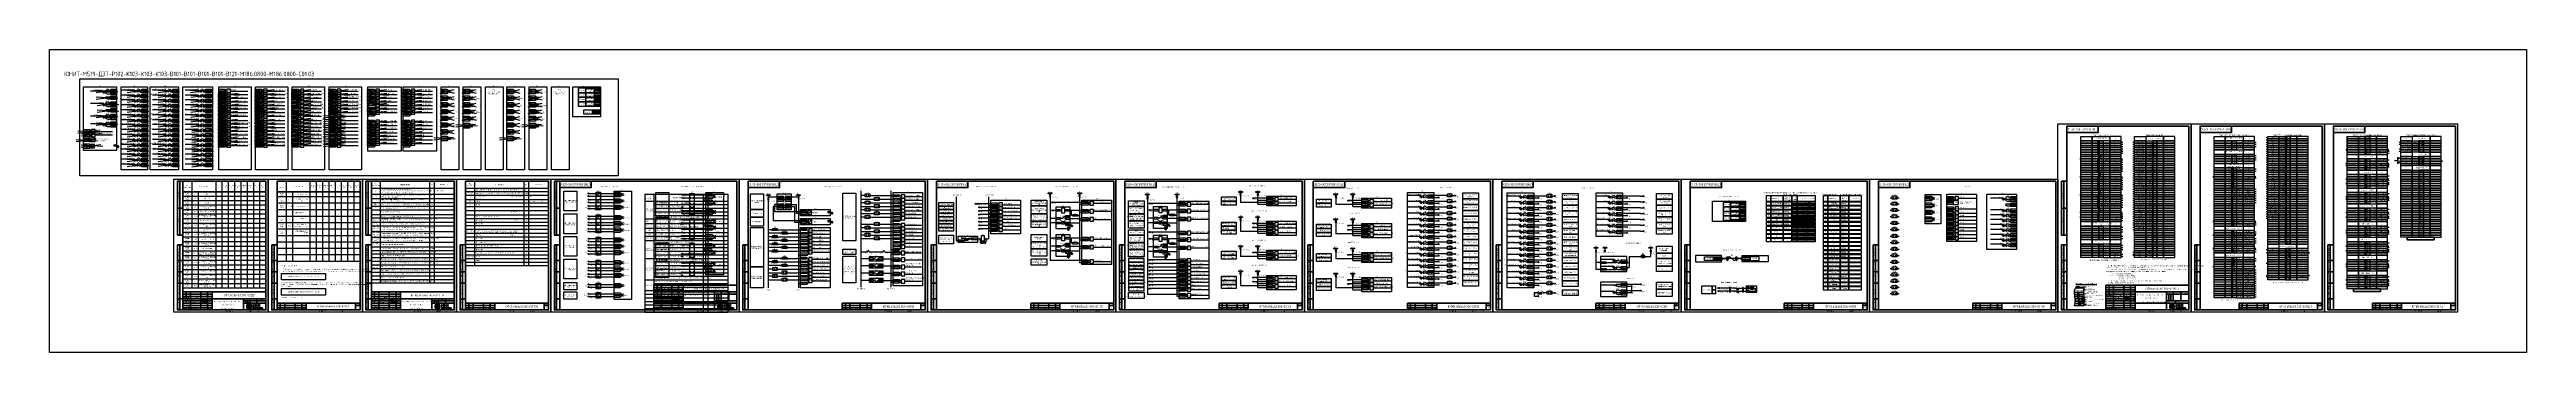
# Model space of a CAD drawing. Header units: millimetres. Extents: x -1117 to 4405, y -90 to 586.
import ezdxf
from ezdxf.enums import TextEntityAlignment as Align

# ---------------------------------------------------------------- set-up
doc = ezdxf.new("R2010")
doc.units = ezdxf.units.MM
doc.linetypes.add('HIDDEN2', pattern=[4.7625, 3.175, -1.5875])
doc.styles.add('2.5_ISOCPEUR', font='isocpeur.ttf', dxfattribs={"width": 0.9, "height": 2.5})
doc.styles.add('Gost type A_2.5', font='GOST_0.TTF', dxfattribs={"height": 2.5})
doc.styles.add('Gost_type_A', font='GOST_0.TTF')

# ---------------------------------------------------------------- blocks, each defined once
blk = doc.blocks.new('Штамп угловой верхний')
at = {"lineweight": 50}
blk.add_lwpolyline([(0, 0), (70, 0), (70, -14), (0, -14)], close=True, dxfattribs=at)
blk = doc.blocks.new('Формат_А3')
blk.add_lwpolyline([(-420, 297), (0, 297), (0, 0), (-420, 0)], close=True)
at = {"lineweight": 50}
blk.add_lwpolyline([(-400, 292), (-5, 292), (-5, 5), (-400, 5)], close=True, dxfattribs=at)
blk = doc.blocks.new('Штамп левый верхний')
at = {"lineweight": 50}
for points in [[(-12, 0), (-7, 0), (-7, -60), (-12, -60)], [(-7, 0), (0, 0), (0, -60), (-7, -60)], [(-12, -60), (-7, -60), (-7, -120), (-12, -120)], [(-7, -60), (0, -60), (0, -120), (-7, -120)]]:
    blk.add_lwpolyline(points, close=True, dxfattribs=at)
at = {"char_height": 2.5, "width": 60, "attachment_point": 5, "rotation": 90, "style": 'Gost_type_A'}
for s, insert in [('Перв. примен.', (-9.5, -30)), ('Справ. №', (-9.5, -90))]:
    blk.add_mtext(s, dxfattribs=dict(at, insert=insert))
blk = doc.blocks.new('Штамп левый нижний')
at = {"lineweight": 50}
for points in [[(-12, 145), (-7, 145), (-7, 110), (-12, 110)], [(-7, 145), (0, 145), (0, 110), (-7, 110)], [(-12, 110), (-7, 110), (-7, 85), (-12, 85)], [(-12, 85), (-7, 85), (-7, 60), (-12, 60)], [(-12, 60), (-7, 60), (-7, 25), (-12, 25)], [(-7, 110), (0, 110), (0, 85), (-7, 85)], [(-7, 85), (0, 85), (0, 60), (-7, 60)], [(-7, 60), (0, 60), (0, 25), (-7, 25)], [(-12, 25), (-7, 25), (-7, 0), (-12, 0)], [(-7, 25), (0, 25), (0, 0), (-7, 0)]]:
    blk.add_lwpolyline(points, close=True, dxfattribs=at)
at = {"char_height": 2.5, "attachment_point": 5, "rotation": 90, "style": 'Gost_type_A'}
for s, insert, width in [('Подп. и дата', (-9.5, 127.5), 35), ('Инв. № дубл.', (-9.5, 97.5), 25), ('Взам. инв. №', (-9.5, 72.5), 25), ('Подп. и дата', (-9.5, 42.5), 35), ('Инв. N подл.', (-9.5, 12.5), 25)]:
    blk.add_mtext(s, dxfattribs=dict(at, insert=insert, width=width))
blk = doc.blocks.new('*U19')
at = {"lineweight": 0, "true_color": 0x00cb62}
h = blk.add_hatch(color=112, dxfattribs=at)
h.dxf.hatch_style = 1
edge = h.paths.add_edge_path()
edge.add_spline(control_points=[(-12.5, 6.1), (-15.9, 6.1), (-18.6, 3.3), (-18.6, 0)], knot_values=[1, 1, 1, 1, 2, 2, 2, 2], degree=3, periodic=0)
edge.add_spline(control_points=[(-18.6, 0), (-18.6, -3.4), (-15.9, -6.2), (-12.5, -6.2)], knot_values=[0, 0, 0, 0, 1, 1, 1, 1], degree=3, periodic=0)
edge.add_spline(control_points=[(-12.5, -6.2), (-9.1, -6.2), (-6.3, -3.4), (-6.3, 0)], knot_values=[3, 3, 3, 3, 4, 4, 4, 4], degree=3, periodic=0)
edge.add_spline(control_points=[(-6.3, 0), (-6.3, 3.3), (-9.1, 6.1), (-12.5, 6.1)], knot_values=[2, 2, 2, 2, 3, 3, 3, 3], degree=3, periodic=0)
edge = h.paths.add_edge_path(flags=16)
edge.add_spline(control_points=[(-18.2, 0), (-18.2, 3.2), (-15.7, 6), (-12.5, 6)], knot_values=[0, 0, 0, 0, 1, 1, 1, 1], degree=3, periodic=0)
edge.add_spline(control_points=[(-12.5, 6), (-9.2, 6), (-6.7, 3.2), (-6.7, 0)], knot_values=[3, 3, 3, 3, 4, 4, 4, 4], degree=3, periodic=0)
edge.add_spline(control_points=[(-6.7, 0), (-6.7, -3.3), (-9.2, -5.8), (-12.5, -5.8)], knot_values=[2, 2, 2, 2, 3, 3, 3, 3], degree=3, periodic=0)
edge.add_spline(control_points=[(-12.5, -5.8), (-15.7, -5.8), (-18.2, -3.3), (-18.2, 0)], knot_values=[1, 1, 1, 1, 2, 2, 2, 2], degree=3, periodic=0)
h = blk.add_hatch(color=112, dxfattribs=at)
h.dxf.hatch_style = 1
edge = h.paths.add_edge_path()
edge.add_spline(control_points=[(-12.5, 5.5), (-15.7, 5.5), (-18.2, 3), (-18.2, 0)], knot_values=[1, 1, 1, 1, 2, 2, 2, 2], degree=3, periodic=0)
edge.add_spline(control_points=[(-18.2, 0), (-18.2, -3.1), (-15.7, -5.6), (-12.5, -5.6)], knot_values=[0, 0, 0, 0, 1, 1, 1, 1], degree=3, periodic=0)
edge.add_spline(control_points=[(-12.5, -5.6), (-9.3, -5.6), (-6.7, -3.1), (-6.7, 0)], knot_values=[3, 3, 3, 3, 4, 4, 4, 4], degree=3, periodic=0)
edge.add_spline(control_points=[(-6.7, 0), (-6.7, 3), (-9.3, 5.5), (-12.5, 5.5)], knot_values=[2, 2, 2, 2, 3, 3, 3, 3], degree=3, periodic=0)
edge = h.paths.add_edge_path(flags=16)
edge.add_spline(control_points=[(-17.9, 0), (-17.9, 2.9), (-15.5, 5.4), (-12.5, 5.4)], knot_values=[0, 0, 0, 0, 1, 1, 1, 1], degree=3, periodic=0)
edge.add_spline(control_points=[(-12.5, 5.4), (-9.4, 5.4), (-7.1, 2.9), (-7.1, 0)], knot_values=[3, 3, 3, 3, 4, 4, 4, 4], degree=3, periodic=0)
edge.add_spline(control_points=[(-7.1, 0), (-7.1, -3), (-9.4, -5.3), (-12.5, -5.3)], knot_values=[2, 2, 2, 2, 3, 3, 3, 3], degree=3, periodic=0)
edge.add_spline(control_points=[(-12.5, -5.3), (-15.5, -5.3), (-17.9, -3), (-17.9, 0)], knot_values=[1, 1, 1, 1, 2, 2, 2, 2], degree=3, periodic=0)
h = blk.add_hatch(color=112, dxfattribs=at)
h.dxf.hatch_style = 1
edge = h.paths.add_edge_path()
edge.add_spline(control_points=[(-17.9, 0), (-17.9, -2.8), (-15.5, -5), (-12.5, -5)], knot_values=[0, 0, 0, 0, 1, 1, 1, 1], degree=3, periodic=0)
edge.add_spline(control_points=[(-12.5, -5), (-9.5, -5), (-7.1, -2.8), (-7.1, 0)], knot_values=[3, 3, 3, 3, 4, 4, 4, 4], degree=3, periodic=0)
edge.add_spline(control_points=[(-7.1, 0), (-7.1, 2.7), (-9.5, 4.9), (-12.5, 4.9)], knot_values=[2, 2, 2, 2, 3, 3, 3, 3], degree=3, periodic=0)
edge.add_spline(control_points=[(-12.5, 4.9), (-15.5, 4.9), (-17.9, 2.7), (-17.9, 0)], knot_values=[1, 1, 1, 1, 2, 2, 2, 2], degree=3, periodic=0)
edge = h.paths.add_edge_path(flags=16)
edge.add_spline(control_points=[(-17.5, 0), (-17.5, 2.6), (-15.3, 4.8), (-12.5, 4.8)], knot_values=[0, 0, 0, 0, 1, 1, 1, 1], degree=3, periodic=0)
edge.add_spline(control_points=[(-12.5, 4.8), (-9.6, 4.8), (-7.4, 2.6), (-7.4, 0)], knot_values=[3, 3, 3, 3, 4, 4, 4, 4], degree=3, periodic=0)
edge.add_spline(control_points=[(-7.4, 0), (-7.4, -2.7), (-9.6, -4.7), (-12.5, -4.7)], knot_values=[2, 2, 2, 2, 3, 3, 3, 3], degree=3, periodic=0)
edge.add_spline(control_points=[(-12.5, -4.7), (-15.3, -4.7), (-17.5, -2.7), (-17.5, 0)], knot_values=[1, 1, 1, 1, 2, 2, 2, 2], degree=3, periodic=0)
h = blk.add_hatch(color=112, dxfattribs=at)
h.dxf.hatch_style = 1
edge = h.paths.add_edge_path()
edge.add_spline(control_points=[(-7.4, 0), (-7.4, 0.3), (-7.5, 0.6), (-7.5, 0.9)], knot_values=[3, 3, 3, 3, 3.12466, 3.12466, 3.12466, 3.12466], degree=3, periodic=0)
edge.add_spline(control_points=[(-7.5, 0.9), (-8, 2.9), (-10.1, 4.4), (-12.5, 4.4)], knot_values=[2, 2, 2, 2, 2.864772, 2.864772, 2.864772, 2.864772], degree=3, periodic=0)
edge.add_spline(control_points=[(-12.5, 4.4), (-14.9, 4.4), (-16.9, 2.9), (-17.4, 0.9)], knot_values=[1.135231, 1.135231, 1.135231, 1.135231, 2, 2, 2, 2], degree=3, periodic=0)
edge.add_spline(control_points=[(-17.4, 0.9), (-17.5, 0.6), (-17.5, 0.3), (-17.5, 0)], knot_values=[0.875337, 0.875337, 0.875337, 0.875337, 1, 1, 1, 1], degree=3, periodic=0)
edge.add_spline(control_points=[(-17.5, 0), (-17.5, -0.4), (-17.5, -0.7), (-17.4, -1.1)], knot_values=[1, 1, 1, 1, 1.132178, 1.132178, 1.132178, 1.132178], degree=3, periodic=0)
edge.add_spline(control_points=[(-17.4, -1.1), (-16.9, -3), (-14.9, -4.5), (-12.5, -4.5)], knot_values=[0, 0, 0, 0, 0.858028, 0.858028, 0.858028, 0.858028], degree=3, periodic=0)
edge.add_spline(control_points=[(-12.5, -4.5), (-10.1, -4.5), (-8.1, -3), (-7.6, -1.1)], knot_values=[3.141968, 3.141968, 3.141968, 3.141968, 4, 4, 4, 4], degree=3, periodic=0)
edge.add_spline(control_points=[(-7.6, -1.1), (-7.5, -0.7), (-7.4, -0.4), (-7.4, 0)], knot_values=[2.867825, 2.867825, 2.867825, 2.867825, 3, 3, 3, 3], degree=3, periodic=0)
edge = h.paths.add_edge_path(flags=16)
edge.add_spline(control_points=[(-17.2, 0), (-17.2, 0.2), (-17.1, 0.5), (-17.1, 0.8)], knot_values=[1, 1, 1, 1, 1.132889, 1.132889, 1.132889, 1.132889], degree=3, periodic=0)
edge.add_spline(control_points=[(-17.1, 0.8), (-16.6, 2.7), (-14.8, 4.2), (-12.5, 4.2)], knot_values=[0, 0, 0, 0, 0.878882, 0.878882, 0.878882, 0.878882], degree=3, periodic=0)
edge.add_spline(control_points=[(-12.5, 4.2), (-10.1, 4.2), (-8.3, 2.7), (-7.9, 0.8)], knot_values=[3.121118, 3.121118, 3.121118, 3.121118, 4, 4, 4, 4], degree=3, periodic=0)
edge.add_spline(control_points=[(-7.9, 0.8), (-7.8, 0.5), (-7.8, 0.2), (-7.8, 0)], knot_values=[2.867111, 2.867111, 2.867111, 2.867111, 3, 3, 3, 3], degree=3, periodic=0)
edge.add_spline(control_points=[(-7.8, 0), (-7.8, -0.3), (-7.8, -0.6), (-7.9, -0.9)], knot_values=[3, 3, 3, 3, 3.139265, 3.139265, 3.139265, 3.139265], degree=3, periodic=0)
edge.add_spline(control_points=[(-7.9, -0.9), (-8.3, -2.8), (-10.2, -4.1), (-12.5, -4.1), (-14.8, -4.1), (-16.6, -2.8), (-17, -0.9)], knot_values=[1.128324, 1.128324, 1.128324, 1.128324, 2, 2, 2, 2.871676, 2.871676, 2.871676, 2.871676], degree=3, periodic=0)
edge.add_spline(control_points=[(-17, -0.9), (-17.1, -0.6), (-17.2, -0.3), (-17.2, 0)], knot_values=[0.860735, 0.860735, 0.860735, 0.860735, 1, 1, 1, 1], degree=3, periodic=0)
edge = h.paths.add_edge_path(flags=0)
edge.add_spline(control_points=[(-16.8, 0), (-16.8, 0.2), (-16.8, 0.4), (-16.7, 0.6)], knot_values=[1, 1, 1, 1, 1.129952, 1.129952, 1.129952, 1.129952], degree=3, periodic=0)
edge.add_spline(control_points=[(-16.7, 0.6), (-16.3, 2.3), (-14.6, 3.7), (-12.5, 3.7)], knot_values=[0, 0, 0, 0, 0.883348, 0.883348, 0.883348, 0.883348], degree=3, periodic=0)
edge.add_spline(control_points=[(-12.5, 3.7), (-10.3, 3.7), (-8.6, 2.3), (-8.2, 0.6)], knot_values=[3.11667, 3.11667, 3.11667, 3.11667, 4, 4, 4, 4], degree=3, periodic=0)
edge.add_spline(control_points=[(-8.2, 0.6), (-8.2, 0.4), (-8.1, 0.2), (-8.1, 0)], knot_values=[2.870028, 2.870028, 2.870028, 2.870028, 3, 3, 3, 3], degree=3, periodic=0)
edge.add_spline(control_points=[(-8.1, 0), (-8.1, -0.3), (-8.2, -0.5), (-8.2, -0.8)], knot_values=[3, 3, 3, 3, 3.135947, 3.135947, 3.135947, 3.135947], degree=3, periodic=0)
edge.add_spline(control_points=[(-8.2, -0.8), (-8.6, -2.4), (-10.3, -3.5), (-12.5, -3.5)], knot_values=[2, 2, 2, 2, 2.876458, 2.876458, 2.876458, 2.876458], degree=3, periodic=0)
edge.add_spline(control_points=[(-12.5, -3.5), (-14.6, -3.5), (-16.3, -2.4), (-16.7, -0.8)], knot_values=[1.12352, 1.12352, 1.12352, 1.12352, 2, 2, 2, 2], degree=3, periodic=0)
edge.add_spline(control_points=[(-16.7, -0.8), (-16.8, -0.5), (-16.8, -0.3), (-16.8, 0)], knot_values=[0.864077, 0.864077, 0.864077, 0.864077, 1, 1, 1, 1], degree=3, periodic=0)
edge = h.paths.add_edge_path(flags=0)
edge.add_spline(control_points=[(-16.4, 0), (-16.4, 0.1), (-16.4, 0.3), (-16.4, 0.5)], knot_values=[1, 1, 1, 1, 1.126377, 1.126377, 1.126377, 1.126377], degree=3, periodic=0)
edge.add_spline(control_points=[(-16.4, 0.5), (-16, 1.9), (-14.5, 3.1), (-12.5, 3.1)], knot_values=[0, 0, 0, 0, 0.888928, 0.888928, 0.888928, 0.888928], degree=3, periodic=0)
edge.add_spline(control_points=[(-12.5, 3.1), (-10.5, 3.1), (-8.9, 1.9), (-8.6, 0.5)], knot_values=[3.111075, 3.111075, 3.111075, 3.111075, 4, 4, 4, 4], degree=3, periodic=0)
edge.add_spline(control_points=[(-8.6, 0.5), (-8.5, 0.3), (-8.5, 0.1), (-8.5, 0)], knot_values=[2.87362, 2.87362, 2.87362, 2.87362, 3, 3, 3, 3], degree=3, periodic=0)
edge.add_spline(control_points=[(-8.5, 0), (-8.5, -0.2), (-8.5, -0.4), (-8.6, -0.6)], knot_values=[3, 3, 3, 3, 3.131788, 3.131788, 3.131788, 3.131788], degree=3, periodic=0)
edge.add_spline(control_points=[(-8.6, -0.6), (-8.9, -2), (-10.5, -3), (-12.5, -3)], knot_values=[2, 2, 2, 2, 2.882553, 2.882553, 2.882553, 2.882553], degree=3, periodic=0)
edge.add_spline(control_points=[(-12.5, -3), (-14.5, -3), (-16, -2), (-16.3, -0.6)], knot_values=[1.117444, 1.117444, 1.117444, 1.117444, 2, 2, 2, 2], degree=3, periodic=0)
edge.add_spline(control_points=[(-16.3, -0.6), (-16.4, -0.4), (-16.4, -0.2), (-16.4, 0)], knot_values=[0.868215, 0.868215, 0.868215, 0.868215, 1, 1, 1, 1], degree=3, periodic=0)
edge = h.paths.add_edge_path(flags=0)
edge.add_spline(control_points=[(-16, -0.5), (-16, -0.3), (-16.1, -0.2), (-16.1, 0), (-16.1, 0.1), (-16, 0.2), (-16, 0.4)], knot_values=[0.873534, 0.873534, 0.873534, 0.873534, 1, 1, 1, 1.12176, 1.12176, 1.12176, 1.12176], degree=3, periodic=0)
edge.add_spline(control_points=[(-16, 0.4), (-15.7, 1.5), (-14.3, 2.5), (-12.5, 2.5), (-10.6, 2.5), (-9.2, 1.5), (-8.9, 0.4)], knot_values=[3.103684, 3.103684, 3.103684, 3.103684, 3.999991, 3.999991, 3.999991, 4.896306, 4.896306, 4.896306, 4.896306], degree=3, periodic=0)
edge.add_spline(control_points=[(-8.9, 0.4), (-8.9, 0.2), (-8.9, 0.1), (-8.9, 0), (-8.9, -0.2), (-8.9, -0.3), (-8.9, -0.5)], knot_values=[2.878251, 2.878251, 2.878251, 2.878251, 3, 3, 3, 3.126453, 3.126453, 3.126453, 3.126453], degree=3, periodic=0)
edge.add_spline(control_points=[(-8.9, -0.5), (-9.2, -1.6), (-10.6, -2.4), (-12.5, -2.4), (-14.3, -2.4), (-15.7, -1.6), (-16, -0.5)], knot_values=[1.109435, 1.109435, 1.109435, 1.109435, 2.000012, 2.000012, 2.000012, 2.890577, 2.890577, 2.890577, 2.890577], degree=3, periodic=0)
edge = h.paths.add_edge_path(flags=0)
edge.add_spline(control_points=[(-15.7, 0), (-15.7, 0.1), (-15.7, 0.2), (-15.6, 0.3)], knot_values=[1, 1, 1, 1, 1.121318, 1.121318, 1.121318, 1.121318], degree=3, periodic=0)
edge.add_spline(control_points=[(-15.6, 0.3), (-15.4, 1.2), (-14.1, 1.9), (-12.5, 1.9)], knot_values=[0, 0, 0, 0, 0.9007, 0.9007, 0.9007, 0.9007], degree=3, periodic=0)
edge.add_spline(control_points=[(-12.5, 1.9), (-10.8, 1.9), (-9.5, 1.2), (-9.3, 0.3)], knot_values=[3.099305, 3.099305, 3.099305, 3.099305, 4, 4, 4, 4], degree=3, periodic=0)
edge.add_spline(control_points=[(-9.3, 0.3), (-9.3, 0.2), (-9.2, 0.1), (-9.2, 0)], knot_values=[2.878676, 2.878676, 2.878676, 2.878676, 3, 3, 3, 3], degree=3, periodic=0)
edge.add_spline(control_points=[(-9.2, 0), (-9.2, -0.2), (-9.3, -0.3), (-9.3, -0.4)], knot_values=[3, 3, 3, 3, 3.126159, 3.126159, 3.126159, 3.126159], degree=3, periodic=0)
edge.add_spline(control_points=[(-9.3, -0.4), (-9.5, -1.2), (-10.8, -1.8), (-12.5, -1.8), (-14.1, -1.8), (-15.4, -1.2), (-15.6, -0.4)], knot_values=[1.105344, 1.105344, 1.105344, 1.105344, 1.999995, 1.999995, 1.999995, 2.89465, 2.89465, 2.89465, 2.89465], degree=3, periodic=0)
edge.add_spline(control_points=[(-15.6, -0.4), (-15.7, -0.3), (-15.7, -0.2), (-15.7, 0)], knot_values=[0.873848, 0.873848, 0.873848, 0.873848, 1, 1, 1, 1], degree=3, periodic=0)
edge = h.paths.add_edge_path(flags=0)
edge.add_spline(control_points=[(-15.3, 0), (-15.3, 0), (-15.3, 0.1), (-15.3, 0.2)], knot_values=[1, 1, 1, 1, 1.112633, 1.112633, 1.112633, 1.112633], degree=3, periodic=0)
edge.add_spline(control_points=[(-15.3, 0.2), (-15.1, 0.8), (-13.9, 1.4), (-12.5, 1.4)], knot_values=[0, 0, 0, 0, 0.904875, 0.904875, 0.904875, 0.904875], degree=3, periodic=0)
edge.add_spline(control_points=[(-12.5, 1.4), (-11, 1.4), (-9.9, 0.8), (-9.6, 0.2)], knot_values=[3.095133, 3.095133, 3.095133, 3.095133, 4, 4, 4, 4], degree=3, periodic=0)
edge.add_spline(control_points=[(-9.6, 0.2), (-9.6, 0.1), (-9.6, 0), (-9.6, 0)], knot_values=[2.887357, 2.887357, 2.887357, 2.887357, 3, 3, 3, 3], degree=3, periodic=0)
edge.add_spline(control_points=[(-9.6, 0), (-9.6, -0.1), (-9.6, -0.2), (-9.7, -0.3)], knot_values=[3, 3, 3, 3, 3.117814, 3.117814, 3.117814, 3.117814], degree=3, periodic=0)
edge.add_spline(control_points=[(-9.7, -0.3), (-9.9, -0.9), (-11, -1.2), (-12.5, -1.2)], knot_values=[2, 2, 2, 2, 2.897768, 2.897768, 2.897768, 2.897768], degree=3, periodic=0)
edge.add_spline(control_points=[(-12.5, -1.2), (-13.9, -1.2), (-15.1, -0.9), (-15.3, -0.3)], knot_values=[1.102221, 1.102221, 1.102221, 1.102221, 2, 2, 2, 2], degree=3, periodic=0)
edge.add_spline(control_points=[(-15.3, -0.3), (-15.3, -0.2), (-15.3, -0.1), (-15.3, 0)], knot_values=[0.882198, 0.882198, 0.882198, 0.882198, 1, 1, 1, 1], degree=3, periodic=0)
edge = h.paths.add_edge_path(flags=0)
edge.add_spline(control_points=[(-15, 0), (-15, 0), (-15, 0), (-14.9, 0)], knot_values=[0.901648, 0.901648, 0.901648, 0.901648, 1, 1, 1, 1], degree=3, periodic=0)
edge.add_spline(control_points=[(-14.9, 0), (-14.8, 0.4), (-13.9, 0.8), (-12.5, 0.8)], knot_values=[0, 0, 0, 0, 0.912829, 0.912829, 0.912829, 0.912829], degree=3, periodic=0)
edge.add_spline(control_points=[(-12.5, 0.8), (-11.1, 0.8), (-10.2, 0.4), (-10, 0)], knot_values=[3.087219, 3.087219, 3.087219, 3.087219, 4, 4, 4, 4], degree=3, periodic=0)
edge.add_spline(control_points=[(-10, 0), (-10, 0), (-10, 0), (-10, 0)], knot_values=[3, 3, 3, 3, 3.098413, 3.098413, 3.098413, 3.098413], degree=3, periodic=0)
edge.add_spline(control_points=[(-10, 0), (-10, -0.1), (-10, -0.1), (-10, -0.1)], knot_values=[2.896056, 2.896056, 2.896056, 2.896056, 3, 3, 3, 3], degree=3, periodic=0)
edge.add_spline(control_points=[(-10, -0.1), (-10.2, -0.4), (-11.1, -0.7), (-12.5, -0.7)], knot_values=[2, 2, 2, 2, 2.903474, 2.903474, 2.903474, 2.903474], degree=3, periodic=0)
edge.add_spline(control_points=[(-12.5, -0.7), (-13.8, -0.7), (-14.8, -0.4), (-14.9, -0.1)], knot_values=[1.096469, 1.096469, 1.096469, 1.096469, 2, 2, 2, 2], degree=3, periodic=0)
edge.add_spline(control_points=[(-14.9, -0.1), (-15, -0.1), (-15, -0.1), (-15, 0)], knot_values=[1, 1, 1, 1, 1.103878, 1.103878, 1.103878, 1.103878], degree=3, periodic=0)
edge = h.paths.add_edge_path(flags=0)
edge.add_spline(control_points=[(-14.6, 0), (-14.6, 0), (-13.3, 0.1), (-12.5, 0.1)], knot_values=[1, 1, 1, 1, 2, 2, 2, 2], degree=3, periodic=0)
edge.add_spline(control_points=[(-12.5, 0.1), (-11.7, 0.1), (-10.4, 0), (-10.4, 0)], knot_values=[2, 2, 2, 2, 3, 3, 3, 3], degree=3, periodic=0)
edge.add_spline(control_points=[(-10.4, 0), (-10.4, -0.1), (-11.7, -0.2), (-12.5, -0.2)], knot_values=[3, 3, 3, 3, 4, 4, 4, 4], degree=3, periodic=0)
edge.add_spline(control_points=[(-12.5, -0.2), (-13.3, -0.2), (-14.6, -0.1), (-14.6, 0)], knot_values=[0, 0, 0, 0, 1, 1, 1, 1], degree=3, periodic=0)
h = blk.add_hatch(color=112, dxfattribs=at)
h.dxf.hatch_style = 1
edge = h.paths.add_edge_path()
edge.add_spline(control_points=[(-16.7, 0.6), (-16.3, 2.3), (-14.6, 3.7), (-12.5, 3.7)], knot_values=[0, 0, 0, 0, 0.883348, 0.883348, 0.883348, 0.883348], degree=3, periodic=0)
edge.add_spline(control_points=[(-12.5, 3.7), (-10.3, 3.7), (-8.6, 2.3), (-8.2, 0.6)], knot_values=[3.11667, 3.11667, 3.11667, 3.11667, 4, 4, 4, 4], degree=3, periodic=0)
edge.add_spline(control_points=[(-8.2, 0.6), (-8.2, 0.4), (-8.1, 0.2), (-8.1, 0)], knot_values=[2.870028, 2.870028, 2.870028, 2.870028, 3, 3, 3, 3], degree=3, periodic=0)
edge.add_spline(control_points=[(-8.1, 0), (-8.1, -0.3), (-8.2, -0.5), (-8.2, -0.8)], knot_values=[3, 3, 3, 3, 3.135947, 3.135947, 3.135947, 3.135947], degree=3, periodic=0)
edge.add_spline(control_points=[(-8.2, -0.8), (-8.6, -2.4), (-10.3, -3.5), (-12.5, -3.5)], knot_values=[2, 2, 2, 2, 2.876458, 2.876458, 2.876458, 2.876458], degree=3, periodic=0)
edge.add_spline(control_points=[(-12.5, -3.5), (-13.9, -3.5), (-15.1, -3.1), (-15.8, -2.3)], knot_values=[1.431996, 1.431996, 1.431996, 1.431996, 2, 2, 2, 2], degree=3, periodic=0)
edge.add_line((-15.8, -2.3), (-16.1, -2.5))
edge.add_spline(control_points=[(-16.1, -2.5), (-15.3, -3.3), (-13.9, -3.9), (-12.5, -3.9)], knot_values=[0, 0, 0, 0, 0.570003, 0.570003, 0.570003, 0.570003], degree=3, periodic=0)
edge.add_spline(control_points=[(-12.5, -3.9), (-10.2, -3.9), (-8.4, -2.6), (-7.9, -0.9)], knot_values=[3.139265, 3.139265, 3.139265, 3.139265, 4, 4, 4, 4], degree=3, periodic=0)
edge.add_spline(control_points=[(-7.9, -0.9), (-7.8, -0.6), (-7.8, -0.3), (-7.8, 0), (-7.8, 0.2), (-7.8, 0.5), (-7.9, 0.8)], knot_values=[2.871676, 2.871676, 2.871676, 2.871676, 3, 3, 3, 3.121118, 3.121118, 3.121118, 3.121118], degree=3, periodic=0)
edge.add_spline(control_points=[(-7.9, 0.8), (-8.3, 2.5), (-10.2, 3.8), (-12.5, 3.8)], knot_values=[2, 2, 2, 2, 2.867111, 2.867111, 2.867111, 2.867111], degree=3, periodic=0)
edge.add_spline(control_points=[(-12.5, 3.8), (-14.7, 3.8), (-16.6, 2.5), (-17.1, 0.8)], knot_values=[1.132889, 1.132889, 1.132889, 1.132889, 2, 2, 2, 2], degree=3, periodic=0)
edge.add_spline(control_points=[(-17.1, 0.8), (-17.1, 0.5), (-17.1, 0.2), (-17.1, 0), (-17.1, -0.3), (-17.1, -0.6), (-17, -0.9)], knot_values=[0.878882, 0.878882, 0.878882, 0.878882, 1, 1, 1, 1.128324, 1.128324, 1.128324, 1.128324], degree=3, periodic=0)
edge.add_spline(control_points=[(-17, -0.9), (-16.9, -1.5), (-16.6, -2), (-16.1, -2.5)], knot_values=[0.570003, 0.570003, 0.570003, 0.570003, 0.860735, 0.860735, 0.860735, 0.860735], degree=3, periodic=0)
edge.add_line((-16.1, -2.5), (-15.8, -2.3))
edge.add_spline(control_points=[(-15.8, -2.3), (-16.3, -1.8), (-16.6, -1.3), (-16.7, -0.8)], knot_values=[1.12352, 1.12352, 1.12352, 1.12352, 1.431996, 1.431996, 1.431996, 1.431996], degree=3, periodic=0)
edge.add_spline(control_points=[(-16.7, -0.8), (-16.8, -0.5), (-16.8, -0.3), (-16.8, 0)], knot_values=[0.864077, 0.864077, 0.864077, 0.864077, 1, 1, 1, 1], degree=3, periodic=0)
edge.add_spline(control_points=[(-16.8, 0), (-16.8, 0.2), (-16.8, 0.4), (-16.7, 0.6)], knot_values=[1, 1, 1, 1, 1.129952, 1.129952, 1.129952, 1.129952], degree=3, periodic=0)
h = blk.add_hatch(color=112, dxfattribs=at)
h.dxf.hatch_style = 1
edge = h.paths.add_edge_path()
edge.add_spline(control_points=[(-16.8, 0), (-16.8, -0.3), (-16.7, -0.5), (-16.7, -0.8)], knot_values=[1, 1, 1, 1, 1.12352, 1.12352, 1.12352, 1.12352], degree=3, periodic=0)
edge.add_spline(control_points=[(-16.7, -0.8), (-16.3, -2.2), (-14.5, -3.3), (-12.5, -3.3)], knot_values=[0, 0, 0, 0, 0.864077, 0.864077, 0.864077, 0.864077], degree=3, periodic=0)
edge.add_spline(control_points=[(-12.5, -3.3), (-10.4, -3.3), (-8.7, -2.2), (-8.2, -0.8)], knot_values=[3.135947, 3.135947, 3.135947, 3.135947, 4, 4, 4, 4], degree=3, periodic=0)
edge.add_spline(control_points=[(-8.2, -0.8), (-8.2, -0.5), (-8.2, -0.3), (-8.2, 0)], knot_values=[2.876458, 2.876458, 2.876458, 2.876458, 3, 3, 3, 3], degree=3, periodic=0)
edge.add_spline(control_points=[(-8.2, 0), (-8.2, 0.2), (-8.2, 0.4), (-8.2, 0.6)], knot_values=[3, 3, 3, 3, 3.11667, 3.11667, 3.11667, 3.11667], degree=3, periodic=0)
edge.add_spline(control_points=[(-8.2, 0.6), (-8.7, 2.1), (-10.4, 3.2), (-12.5, 3.2)], knot_values=[2, 2, 2, 2, 2.870028, 2.870028, 2.870028, 2.870028], degree=3, periodic=0)
edge.add_spline(control_points=[(-12.5, 3.2), (-14.5, 3.2), (-16.3, 2.1), (-16.7, 0.6)], knot_values=[1.129952, 1.129952, 1.129952, 1.129952, 2, 2, 2, 2], degree=3, periodic=0)
edge.add_spline(control_points=[(-16.7, 0.6), (-16.8, 0.4), (-16.8, 0.2), (-16.8, 0)], knot_values=[0.883348, 0.883348, 0.883348, 0.883348, 1, 1, 1, 1], degree=3, periodic=0)
edge = h.paths.add_edge_path(flags=16)
edge.add_spline(control_points=[(-16.4, 0), (-16.4, 0.1), (-16.4, 0.3), (-16.4, 0.5)], knot_values=[1, 1, 1, 1, 1.126377, 1.126377, 1.126377, 1.126377], degree=3, periodic=0)
edge.add_spline(control_points=[(-16.4, 0.5), (-16, 1.9), (-14.5, 3.1), (-12.5, 3.1)], knot_values=[0, 0, 0, 0, 0.888928, 0.888928, 0.888928, 0.888928], degree=3, periodic=0)
edge.add_spline(control_points=[(-12.5, 3.1), (-10.5, 3.1), (-8.9, 1.9), (-8.6, 0.5)], knot_values=[3.111075, 3.111075, 3.111075, 3.111075, 4, 4, 4, 4], degree=3, periodic=0)
edge.add_spline(control_points=[(-8.6, 0.5), (-8.5, 0.3), (-8.5, 0.1), (-8.5, 0)], knot_values=[2.87362, 2.87362, 2.87362, 2.87362, 3, 3, 3, 3], degree=3, periodic=0)
edge.add_spline(control_points=[(-8.5, 0), (-8.5, -0.2), (-8.5, -0.4), (-8.6, -0.6)], knot_values=[3, 3, 3, 3, 3.131788, 3.131788, 3.131788, 3.131788], degree=3, periodic=0)
edge.add_spline(control_points=[(-8.6, -0.6), (-8.9, -2), (-10.5, -3), (-12.5, -3)], knot_values=[2, 2, 2, 2, 2.882553, 2.882553, 2.882553, 2.882553], degree=3, periodic=0)
edge.add_spline(control_points=[(-12.5, -3), (-14.5, -3), (-16, -2), (-16.3, -0.6)], knot_values=[1.117444, 1.117444, 1.117444, 1.117444, 2, 2, 2, 2], degree=3, periodic=0)
edge.add_spline(control_points=[(-16.3, -0.6), (-16.4, -0.4), (-16.4, -0.2), (-16.4, 0)], knot_values=[0.868215, 0.868215, 0.868215, 0.868215, 1, 1, 1, 1], degree=3, periodic=0)
edge = h.paths.add_edge_path(flags=0)
edge.add_spline(control_points=[(-16, -0.5), (-16, -0.3), (-16.1, -0.2), (-16.1, 0), (-16.1, 0.1), (-16, 0.2), (-16, 0.4)], knot_values=[0.873534, 0.873534, 0.873534, 0.873534, 1, 1, 1, 1.12176, 1.12176, 1.12176, 1.12176], degree=3, periodic=0)
edge.add_spline(control_points=[(-16, 0.4), (-15.7, 1.5), (-14.3, 2.5), (-12.5, 2.5), (-10.6, 2.5), (-9.2, 1.5), (-8.9, 0.4)], knot_values=[3.103684, 3.103684, 3.103684, 3.103684, 3.999991, 3.999991, 3.999991, 4.896306, 4.896306, 4.896306, 4.896306], degree=3, periodic=0)
edge.add_spline(control_points=[(-8.9, 0.4), (-8.9, 0.2), (-8.9, 0.1), (-8.9, 0), (-8.9, -0.2), (-8.9, -0.3), (-8.9, -0.5)], knot_values=[2.878251, 2.878251, 2.878251, 2.878251, 3, 3, 3, 3.126453, 3.126453, 3.126453, 3.126453], degree=3, periodic=0)
edge.add_spline(control_points=[(-8.9, -0.5), (-9.2, -1.6), (-10.6, -2.4), (-12.5, -2.4), (-14.3, -2.4), (-15.7, -1.6), (-16, -0.5)], knot_values=[1.109435, 1.109435, 1.109435, 1.109435, 2.000012, 2.000012, 2.000012, 2.890577, 2.890577, 2.890577, 2.890577], degree=3, periodic=0)
edge = h.paths.add_edge_path(flags=0)
edge.add_spline(control_points=[(-15.7, 0), (-15.7, 0.1), (-15.7, 0.2), (-15.6, 0.3)], knot_values=[1, 1, 1, 1, 1.121318, 1.121318, 1.121318, 1.121318], degree=3, periodic=0)
edge.add_spline(control_points=[(-15.6, 0.3), (-15.4, 1.2), (-14.1, 1.9), (-12.5, 1.9)], knot_values=[0, 0, 0, 0, 0.9007, 0.9007, 0.9007, 0.9007], degree=3, periodic=0)
edge.add_spline(control_points=[(-12.5, 1.9), (-10.8, 1.9), (-9.5, 1.2), (-9.3, 0.3)], knot_values=[3.099305, 3.099305, 3.099305, 3.099305, 4, 4, 4, 4], degree=3, periodic=0)
edge.add_spline(control_points=[(-9.3, 0.3), (-9.3, 0.2), (-9.2, 0.1), (-9.2, 0)], knot_values=[2.878676, 2.878676, 2.878676, 2.878676, 3, 3, 3, 3], degree=3, periodic=0)
edge.add_spline(control_points=[(-9.2, 0), (-9.2, -0.2), (-9.3, -0.3), (-9.3, -0.4)], knot_values=[3, 3, 3, 3, 3.126159, 3.126159, 3.126159, 3.126159], degree=3, periodic=0)
edge.add_spline(control_points=[(-9.3, -0.4), (-9.5, -1.2), (-10.8, -1.8), (-12.5, -1.8), (-14.1, -1.8), (-15.4, -1.2), (-15.6, -0.4)], knot_values=[1.105344, 1.105344, 1.105344, 1.105344, 1.999995, 1.999995, 1.999995, 2.89465, 2.89465, 2.89465, 2.89465], degree=3, periodic=0)
edge.add_spline(control_points=[(-15.6, -0.4), (-15.7, -0.3), (-15.7, -0.2), (-15.7, 0)], knot_values=[0.873848, 0.873848, 0.873848, 0.873848, 1, 1, 1, 1], degree=3, periodic=0)
edge = h.paths.add_edge_path(flags=0)
edge.add_spline(control_points=[(-15.3, 0.2), (-15.1, 0.8), (-13.9, 1.4), (-12.5, 1.4)], knot_values=[0, 0, 0, 0, 0.904875, 0.904875, 0.904875, 0.904875], degree=3, periodic=0)
edge.add_spline(control_points=[(-12.5, 1.4), (-11, 1.4), (-9.9, 0.8), (-9.6, 0.2)], knot_values=[3.095133, 3.095133, 3.095133, 3.095133, 4, 4, 4, 4], degree=3, periodic=0)
edge.add_spline(control_points=[(-9.6, 0.2), (-9.6, 0.1), (-9.6, 0), (-9.6, 0)], knot_values=[2.887357, 2.887357, 2.887357, 2.887357, 3, 3, 3, 3], degree=3, periodic=0)
edge.add_spline(control_points=[(-9.7, -0.3), (-9.6, -0.2), (-9.6, -0.1), (-9.6, 0)], knot_values=[3, 3, 3, 3, 3.117814, 3.117814, 3.117814, 3.117814], degree=3, periodic=0)
edge.add_spline(control_points=[(-9.7, -0.3), (-9.9, -0.9), (-11, -1.2), (-12.5, -1.2)], knot_values=[2, 2, 2, 2, 2.897768, 2.897768, 2.897768, 2.897768], degree=3, periodic=0)
edge.add_spline(control_points=[(-12.5, -1.2), (-13.9, -1.2), (-15.1, -0.9), (-15.3, -0.3)], knot_values=[1.102221, 1.102221, 1.102221, 1.102221, 2, 2, 2, 2], degree=3, periodic=0)
edge.add_spline(control_points=[(-15.3, 0), (-15.3, -0.1), (-15.3, -0.2), (-15.3, -0.3)], knot_values=[0.882198, 0.882198, 0.882198, 0.882198, 1, 1, 1, 1], degree=3, periodic=0)
edge.add_spline(control_points=[(-15.3, 0), (-15.3, 0), (-15.3, 0.1), (-15.3, 0.2)], knot_values=[1, 1, 1, 1, 1.112633, 1.112633, 1.112633, 1.112633], degree=3, periodic=0)
edge = h.paths.add_edge_path(flags=0)
edge.add_spline(control_points=[(-12.5, 0.4), (-13.3, 0.4), (-14.7, 0.3), (-14.9, 0)], knot_values=[0, 0, 0, 0, 0.901648, 0.901648, 0.901648, 0.901648], degree=3, periodic=0)
edge.add_spline(control_points=[(-14.9, 0), (-14.8, 0.4), (-13.9, 0.8), (-12.5, 0.8)], knot_values=[0, 0, 0, 0, 0.912829, 0.912829, 0.912829, 0.912829], degree=3, periodic=0)
edge.add_spline(control_points=[(-12.5, 0.8), (-11.1, 0.8), (-10.2, 0.4), (-10, 0)], knot_values=[3.087219, 3.087219, 3.087219, 3.087219, 4, 4, 4, 4], degree=3, periodic=0)
edge.add_spline(control_points=[(-10, 0), (-10, 0), (-10, 0), (-10, 0)], knot_values=[3, 3, 3, 3, 3.098413, 3.098413, 3.098413, 3.098413], degree=3, periodic=0)
edge.add_spline(control_points=[(-10, 0), (-10, -0.1), (-10, -0.1), (-10, -0.1)], knot_values=[2.896056, 2.896056, 2.896056, 2.896056, 3, 3, 3, 3], degree=3, periodic=0)
edge.add_spline(control_points=[(-12.5, -0.4), (-11.6, -0.4), (-10.3, -0.4), (-10, -0.1)], knot_values=[2, 2, 2, 2, 2.896056, 2.896056, 2.896056, 2.896056], degree=3, periodic=0)
edge.add_spline(control_points=[(-10, -0.1), (-10.2, -0.4), (-11.1, -0.7), (-12.5, -0.7)], knot_values=[2, 2, 2, 2, 2.903474, 2.903474, 2.903474, 2.903474], degree=3, periodic=0)
edge.add_spline(control_points=[(-12.5, -0.7), (-13.8, -0.7), (-14.8, -0.4), (-14.9, -0.1)], knot_values=[1.096469, 1.096469, 1.096469, 1.096469, 2, 2, 2, 2], degree=3, periodic=0)
edge.add_spline(control_points=[(-14.9, -0.1), (-15, -0.1), (-15, -0.1), (-15, 0)], knot_values=[1, 1, 1, 1, 1.103878, 1.103878, 1.103878, 1.103878], degree=3, periodic=0)
edge.add_spline(control_points=[(-15, 0), (-15, 0), (-15, 0), (-14.9, 0)], knot_values=[0.901648, 0.901648, 0.901648, 0.901648, 1, 1, 1, 1], degree=3, periodic=0)
edge = h.paths.add_edge_path(flags=0)
edge.add_spline(control_points=[(-14.6, 0), (-14.6, 0), (-13.3, 0.1), (-12.5, 0.1)], knot_values=[1, 1, 1, 1, 2, 2, 2, 2], degree=3, periodic=0)
edge.add_spline(control_points=[(-12.5, 0.1), (-11.7, 0.1), (-10.4, 0), (-10.4, 0)], knot_values=[2, 2, 2, 2, 3, 3, 3, 3], degree=3, periodic=0)
edge.add_spline(control_points=[(-10.4, 0), (-10.4, -0.1), (-11.7, -0.2), (-12.5, -0.2)], knot_values=[3, 3, 3, 3, 4, 4, 4, 4], degree=3, periodic=0)
edge.add_spline(control_points=[(-12.5, -0.2), (-13.3, -0.2), (-14.6, -0.1), (-14.6, 0)], knot_values=[0, 0, 0, 0, 1, 1, 1, 1], degree=3, periodic=0)
h = blk.add_hatch(color=112, dxfattribs=at)
h.dxf.hatch_style = 1
edge = h.paths.add_edge_path()
edge.add_spline(control_points=[(-16.4, 0.5), (-16.4, 0.3), (-16.4, 0.1), (-16.4, 0)], knot_values=[0.888928, 0.888928, 0.888928, 0.888928, 1, 1, 1, 1], degree=3, periodic=0)
edge.add_spline(control_points=[(-16.4, 0), (-16.4, -0.2), (-16.4, -0.4), (-16.3, -0.6)], knot_values=[1, 1, 1, 1, 1.117444, 1.117444, 1.117444, 1.117444], degree=3, periodic=0)
edge.add_spline(control_points=[(-16.3, -0.6), (-16, -1.8), (-14.4, -2.7), (-12.5, -2.7)], knot_values=[0, 0, 0, 0, 0.868215, 0.868215, 0.868215, 0.868215], degree=3, periodic=0)
edge.add_spline(control_points=[(-12.5, -2.7), (-10.6, -2.7), (-9, -1.8), (-8.6, -0.6)], knot_values=[3.131788, 3.131788, 3.131788, 3.131788, 4, 4, 4, 4], degree=3, periodic=0)
edge.add_spline(control_points=[(-8.6, -0.6), (-8.6, -0.4), (-8.5, -0.2), (-8.5, 0)], knot_values=[2.882553, 2.882553, 2.882553, 2.882553, 3, 3, 3, 3], degree=3, periodic=0)
edge.add_spline(control_points=[(-8.5, 0), (-8.5, 0.1), (-8.5, 0.3), (-8.6, 0.5)], knot_values=[3, 3, 3, 3, 3.111075, 3.111075, 3.111075, 3.111075], degree=3, periodic=0)
edge.add_spline(control_points=[(-8.6, 0.5), (-9, 1.7), (-10.6, 2.6), (-12.5, 2.6)], knot_values=[2, 2, 2, 2, 2.87362, 2.87362, 2.87362, 2.87362], degree=3, periodic=0)
edge.add_spline(control_points=[(-12.5, 2.6), (-14.4, 2.6), (-16, 1.7), (-16.4, 0.5)], knot_values=[1.126377, 1.126377, 1.126377, 1.126377, 2, 2, 2, 2], degree=3, periodic=0)
edge = h.paths.add_edge_path(flags=16)
edge.add_spline(control_points=[(-16, 0.4), (-15.7, 1.5), (-14.3, 2.5), (-12.5, 2.5), (-10.6, 2.5), (-9.2, 1.5), (-8.9, 0.4)], knot_values=[3.103684, 3.103684, 3.103684, 3.103684, 3.999991, 3.999991, 3.999991, 4.896306, 4.896306, 4.896306, 4.896306], degree=3, periodic=0)
edge.add_spline(control_points=[(-8.9, 0.4), (-8.9, 0.2), (-8.9, 0.1), (-8.9, 0), (-8.9, -0.2), (-8.9, -0.3), (-8.9, -0.5)], knot_values=[2.878251, 2.878251, 2.878251, 2.878251, 3, 3, 3, 3.126453, 3.126453, 3.126453, 3.126453], degree=3, periodic=0)
edge.add_spline(control_points=[(-8.9, -0.5), (-9.2, -1.6), (-10.6, -2.4), (-12.5, -2.4), (-14.3, -2.4), (-15.7, -1.6), (-16, -0.5)], knot_values=[1.109435, 1.109435, 1.109435, 1.109435, 2.000012, 2.000012, 2.000012, 2.890577, 2.890577, 2.890577, 2.890577], degree=3, periodic=0)
edge.add_spline(control_points=[(-16, -0.5), (-16, -0.3), (-16.1, -0.2), (-16.1, 0), (-16.1, 0.1), (-16, 0.2), (-16, 0.4)], knot_values=[0.873534, 0.873534, 0.873534, 0.873534, 1, 1, 1, 1.12176, 1.12176, 1.12176, 1.12176], degree=3, periodic=0)
edge = h.paths.add_edge_path(flags=0)
edge.add_spline(control_points=[(-15.6, 0.3), (-15.4, 1.2), (-14.1, 1.9), (-12.5, 1.9)], knot_values=[0, 0, 0, 0, 0.9007, 0.9007, 0.9007, 0.9007], degree=3, periodic=0)
edge.add_spline(control_points=[(-12.5, 1.9), (-10.8, 1.9), (-9.5, 1.2), (-9.3, 0.3)], knot_values=[3.099305, 3.099305, 3.099305, 3.099305, 4, 4, 4, 4], degree=3, periodic=0)
edge.add_spline(control_points=[(-9.3, 0.3), (-9.3, 0.2), (-9.2, 0.1), (-9.2, 0)], knot_values=[2.878676, 2.878676, 2.878676, 2.878676, 3, 3, 3, 3], degree=3, periodic=0)
edge.add_spline(control_points=[(-9.2, 0), (-9.2, -0.2), (-9.3, -0.3), (-9.3, -0.4)], knot_values=[3, 3, 3, 3, 3.126159, 3.126159, 3.126159, 3.126159], degree=3, periodic=0)
edge.add_spline(control_points=[(-9.3, -0.4), (-9.5, -1.2), (-10.8, -1.8), (-12.5, -1.8), (-14.1, -1.8), (-15.4, -1.2), (-15.6, -0.4)], knot_values=[1.105344, 1.105344, 1.105344, 1.105344, 1.999995, 1.999995, 1.999995, 2.89465, 2.89465, 2.89465, 2.89465], degree=3, periodic=0)
edge.add_spline(control_points=[(-15.6, -0.4), (-15.7, -0.3), (-15.7, -0.2), (-15.7, 0)], knot_values=[0.873848, 0.873848, 0.873848, 0.873848, 1, 1, 1, 1], degree=3, periodic=0)
edge.add_spline(control_points=[(-15.7, 0), (-15.7, 0.1), (-15.7, 0.2), (-15.6, 0.3)], knot_values=[1, 1, 1, 1, 1.121318, 1.121318, 1.121318, 1.121318], degree=3, periodic=0)
edge = h.paths.add_edge_path(flags=0)
edge.add_spline(control_points=[(-15.3, 0.2), (-15.1, 0.8), (-13.9, 1.4), (-12.5, 1.4)], knot_values=[0, 0, 0, 0, 0.904875, 0.904875, 0.904875, 0.904875], degree=3, periodic=0)
edge.add_spline(control_points=[(-12.5, 1.4), (-11, 1.4), (-9.9, 0.8), (-9.6, 0.2)], knot_values=[3.095133, 3.095133, 3.095133, 3.095133, 4, 4, 4, 4], degree=3, periodic=0)
edge.add_spline(control_points=[(-9.6, 0.2), (-9.6, 0.1), (-9.6, 0), (-9.6, 0)], knot_values=[2.887357, 2.887357, 2.887357, 2.887357, 3, 3, 3, 3], degree=3, periodic=0)
edge.add_spline(control_points=[(-9.7, -0.3), (-9.6, -0.2), (-9.6, -0.1), (-9.6, 0)], knot_values=[3, 3, 3, 3, 3.117814, 3.117814, 3.117814, 3.117814], degree=3, periodic=0)
edge.add_spline(control_points=[(-9.7, -0.3), (-9.9, -0.9), (-11, -1.2), (-12.5, -1.2)], knot_values=[2, 2, 2, 2, 2.897768, 2.897768, 2.897768, 2.897768], degree=3, periodic=0)
edge.add_spline(control_points=[(-12.5, -1.2), (-13.9, -1.2), (-15.1, -0.9), (-15.3, -0.3)], knot_values=[1.102221, 1.102221, 1.102221, 1.102221, 2, 2, 2, 2], degree=3, periodic=0)
edge.add_spline(control_points=[(-15.3, 0), (-15.3, -0.1), (-15.3, -0.2), (-15.3, -0.3)], knot_values=[0.882198, 0.882198, 0.882198, 0.882198, 1, 1, 1, 1], degree=3, periodic=0)
edge.add_spline(control_points=[(-15.3, 0), (-15.3, 0), (-15.3, 0.1), (-15.3, 0.2)], knot_values=[1, 1, 1, 1, 1.112633, 1.112633, 1.112633, 1.112633], degree=3, periodic=0)
edge = h.paths.add_edge_path(flags=0)
edge.add_spline(control_points=[(-14.9, 0), (-14.8, 0.4), (-13.9, 0.8), (-12.5, 0.8)], knot_values=[0, 0, 0, 0, 0.912829, 0.912829, 0.912829, 0.912829], degree=3, periodic=0)
edge.add_spline(control_points=[(-12.5, 0.8), (-11.1, 0.8), (-10.2, 0.4), (-10, 0)], knot_values=[3.087219, 3.087219, 3.087219, 3.087219, 4, 4, 4, 4], degree=3, periodic=0)
edge.add_spline(control_points=[(-10, 0), (-10, 0), (-10, 0), (-10, 0)], knot_values=[3, 3, 3, 3, 3.098413, 3.098413, 3.098413, 3.098413], degree=3, periodic=0)
edge.add_spline(control_points=[(-10, 0), (-10, -0.1), (-10, -0.1), (-10, -0.1)], knot_values=[2.896056, 2.896056, 2.896056, 2.896056, 3, 3, 3, 3], degree=3, periodic=0)
edge.add_spline(control_points=[(-12.5, -0.4), (-11.6, -0.4), (-10.3, -0.4), (-10, -0.1)], knot_values=[2, 2, 2, 2, 2.896056, 2.896056, 2.896056, 2.896056], degree=3, periodic=0)
edge.add_spline(control_points=[(-10, -0.1), (-10.2, -0.4), (-11.1, -0.7), (-12.5, -0.7)], knot_values=[2, 2, 2, 2, 2.903474, 2.903474, 2.903474, 2.903474], degree=3, periodic=0)
edge.add_spline(control_points=[(-12.5, -0.7), (-13.8, -0.7), (-14.8, -0.4), (-14.9, -0.1)], knot_values=[1.096469, 1.096469, 1.096469, 1.096469, 2, 2, 2, 2], degree=3, periodic=0)
edge.add_spline(control_points=[(-14.9, -0.1), (-15, -0.1), (-15, -0.1), (-15, 0)], knot_values=[1, 1, 1, 1, 1.103878, 1.103878, 1.103878, 1.103878], degree=3, periodic=0)
edge.add_spline(control_points=[(-15, 0), (-15, 0), (-15, 0), (-14.9, 0)], knot_values=[0.901648, 0.901648, 0.901648, 0.901648, 1, 1, 1, 1], degree=3, periodic=0)
edge.add_spline(control_points=[(-12.5, 0.4), (-13.3, 0.4), (-14.7, 0.3), (-14.9, 0)], knot_values=[0, 0, 0, 0, 0.901648, 0.901648, 0.901648, 0.901648], degree=3, periodic=0)
edge = h.paths.add_edge_path(flags=0)
edge.add_spline(control_points=[(-14.6, 0), (-14.6, 0), (-13.3, 0.1), (-12.5, 0.1)], knot_values=[1, 1, 1, 1, 2, 2, 2, 2], degree=3, periodic=0)
edge.add_spline(control_points=[(-12.5, 0.1), (-11.7, 0.1), (-10.4, 0), (-10.4, 0)], knot_values=[2, 2, 2, 2, 3, 3, 3, 3], degree=3, periodic=0)
edge.add_spline(control_points=[(-10.4, 0), (-10.4, -0.1), (-11.7, -0.2), (-12.5, -0.2)], knot_values=[3, 3, 3, 3, 4, 4, 4, 4], degree=3, periodic=0)
edge.add_spline(control_points=[(-12.5, -0.2), (-13.3, -0.2), (-14.6, -0.1), (-14.6, 0)], knot_values=[0, 0, 0, 0, 1, 1, 1, 1], degree=3, periodic=0)
h = blk.add_hatch(color=112, dxfattribs=at)
h.dxf.hatch_style = 1
edge = h.paths.add_edge_path()
edge.add_spline(control_points=[(-16, 0.4), (-16, 0.2), (-16, 0.1), (-16, 0), (-16, -0.2), (-16, -0.3), (-16, -0.5)], knot_values=[0.896306, 0.896306, 0.896306, 0.896306, 1, 1, 1, 1.109435, 1.109435, 1.109435, 1.109435], degree=3, periodic=0)
edge.add_spline(control_points=[(-16, -0.5), (-15.7, -1.4), (-14.2, -2.2), (-12.5, -2.2)], knot_values=[0, 0, 0, 0, 0.873534, 0.873534, 0.873534, 0.873534], degree=3, periodic=0)
edge.add_spline(control_points=[(-12.5, -2.2), (-10.7, -2.2), (-9.3, -1.4), (-8.9, -0.5)], knot_values=[3.126453, 3.126453, 3.126453, 3.126453, 4, 4, 4, 4], degree=3, periodic=0)
edge.add_spline(control_points=[(-8.9, -0.5), (-8.9, -0.3), (-8.9, -0.2), (-8.9, 0), (-8.9, 0.1), (-8.9, 0.2), (-8.9, 0.4)], knot_values=[2.890577, 2.890577, 2.890577, 2.890577, 3, 3, 3, 3.103684, 3.103684, 3.103684, 3.103684], degree=3, periodic=0)
edge.add_spline(control_points=[(-8.9, 0.4), (-9.3, 1.3), (-10.7, 2.1), (-12.5, 2.1), (-14.2, 2.1), (-15.7, 1.3), (-16, 0.4)], knot_values=[1.12176, 1.12176, 1.12176, 1.12176, 2.000011, 2.000011, 2.000011, 2.878251, 2.878251, 2.878251, 2.878251], degree=3, periodic=0)
edge = h.paths.add_edge_path(flags=16)
edge.add_spline(control_points=[(-15.7, 0), (-15.7, 0.1), (-15.7, 0.2), (-15.6, 0.3)], knot_values=[1, 1, 1, 1, 1.121318, 1.121318, 1.121318, 1.121318], degree=3, periodic=0)
edge.add_spline(control_points=[(-15.6, 0.3), (-15.4, 1.2), (-14.1, 1.9), (-12.5, 1.9)], knot_values=[0, 0, 0, 0, 0.9007, 0.9007, 0.9007, 0.9007], degree=3, periodic=0)
edge.add_spline(control_points=[(-12.5, 1.9), (-10.8, 1.9), (-9.5, 1.2), (-9.3, 0.3)], knot_values=[3.099305, 3.099305, 3.099305, 3.099305, 4, 4, 4, 4], degree=3, periodic=0)
edge.add_spline(control_points=[(-9.3, 0.3), (-9.3, 0.2), (-9.2, 0.1), (-9.2, 0)], knot_values=[2.878676, 2.878676, 2.878676, 2.878676, 3, 3, 3, 3], degree=3, periodic=0)
edge.add_spline(control_points=[(-9.2, 0), (-9.2, -0.2), (-9.3, -0.3), (-9.3, -0.4)], knot_values=[3, 3, 3, 3, 3.126159, 3.126159, 3.126159, 3.126159], degree=3, periodic=0)
edge.add_spline(control_points=[(-9.3, -0.4), (-9.5, -1.2), (-10.8, -1.8), (-12.5, -1.8), (-14.1, -1.8), (-15.4, -1.2), (-15.6, -0.4)], knot_values=[1.105344, 1.105344, 1.105344, 1.105344, 1.999995, 1.999995, 1.999995, 2.89465, 2.89465, 2.89465, 2.89465], degree=3, periodic=0)
edge.add_spline(control_points=[(-15.6, -0.4), (-15.7, -0.3), (-15.7, -0.2), (-15.7, 0)], knot_values=[0.873848, 0.873848, 0.873848, 0.873848, 1, 1, 1, 1], degree=3, periodic=0)
edge = h.paths.add_edge_path(flags=0)
edge.add_spline(control_points=[(-15.3, 0.2), (-15.1, 0.8), (-13.9, 1.4), (-12.5, 1.4)], knot_values=[0, 0, 0, 0, 0.904875, 0.904875, 0.904875, 0.904875], degree=3, periodic=0)
edge.add_spline(control_points=[(-12.5, 1.4), (-11, 1.4), (-9.9, 0.8), (-9.6, 0.2)], knot_values=[3.095133, 3.095133, 3.095133, 3.095133, 4, 4, 4, 4], degree=3, periodic=0)
edge.add_spline(control_points=[(-9.6, 0.2), (-9.6, 0.1), (-9.6, 0), (-9.6, 0)], knot_values=[2.887357, 2.887357, 2.887357, 2.887357, 3, 3, 3, 3], degree=3, periodic=0)
edge.add_spline(control_points=[(-9.7, -0.3), (-9.6, -0.2), (-9.6, -0.1), (-9.6, 0)], knot_values=[3, 3, 3, 3, 3.117814, 3.117814, 3.117814, 3.117814], degree=3, periodic=0)
edge.add_spline(control_points=[(-9.7, -0.3), (-9.9, -0.9), (-11, -1.2), (-12.5, -1.2)], knot_values=[2, 2, 2, 2, 2.897768, 2.897768, 2.897768, 2.897768], degree=3, periodic=0)
edge.add_spline(control_points=[(-12.5, -1.2), (-13.9, -1.2), (-15.1, -0.9), (-15.3, -0.3)], knot_values=[1.102221, 1.102221, 1.102221, 1.102221, 2, 2, 2, 2], degree=3, periodic=0)
edge.add_spline(control_points=[(-15.3, 0), (-15.3, -0.1), (-15.3, -0.2), (-15.3, -0.3)], knot_values=[0.882198, 0.882198, 0.882198, 0.882198, 1, 1, 1, 1], degree=3, periodic=0)
edge.add_spline(control_points=[(-15.3, 0), (-15.3, 0), (-15.3, 0.1), (-15.3, 0.2)], knot_values=[1, 1, 1, 1, 1.112633, 1.112633, 1.112633, 1.112633], degree=3, periodic=0)
edge = h.paths.add_edge_path(flags=0)
edge.add_spline(control_points=[(-14.9, 0), (-14.8, 0.4), (-13.9, 0.8), (-12.5, 0.8)], knot_values=[0, 0, 0, 0, 0.912829, 0.912829, 0.912829, 0.912829], degree=3, periodic=0)
edge.add_spline(control_points=[(-12.5, 0.8), (-11.1, 0.8), (-10.2, 0.4), (-10, 0)], knot_values=[3.087219, 3.087219, 3.087219, 3.087219, 4, 4, 4, 4], degree=3, periodic=0)
edge.add_spline(control_points=[(-10, 0), (-10, 0), (-10, 0), (-10, 0)], knot_values=[3, 3, 3, 3, 3.098413, 3.098413, 3.098413, 3.098413], degree=3, periodic=0)
edge.add_spline(control_points=[(-10, 0), (-10, -0.1), (-10, -0.1), (-10, -0.1)], knot_values=[2.896056, 2.896056, 2.896056, 2.896056, 3, 3, 3, 3], degree=3, periodic=0)
edge.add_spline(control_points=[(-12.5, -0.4), (-11.6, -0.4), (-10.3, -0.4), (-10, -0.1)], knot_values=[2, 2, 2, 2, 2.896056, 2.896056, 2.896056, 2.896056], degree=3, periodic=0)
edge.add_spline(control_points=[(-10, -0.1), (-10.2, -0.4), (-11.1, -0.7), (-12.5, -0.7)], knot_values=[2, 2, 2, 2, 2.903474, 2.903474, 2.903474, 2.903474], degree=3, periodic=0)
edge.add_spline(control_points=[(-12.5, -0.7), (-13.8, -0.7), (-14.8, -0.4), (-14.9, -0.1)], knot_values=[1.096469, 1.096469, 1.096469, 1.096469, 2, 2, 2, 2], degree=3, periodic=0)
edge.add_spline(control_points=[(-14.9, -0.1), (-15, -0.1), (-15, -0.1), (-15, 0)], knot_values=[1, 1, 1, 1, 1.103878, 1.103878, 1.103878, 1.103878], degree=3, periodic=0)
edge.add_spline(control_points=[(-15, 0), (-15, 0), (-15, 0), (-14.9, 0)], knot_values=[0.901648, 0.901648, 0.901648, 0.901648, 1, 1, 1, 1], degree=3, periodic=0)
edge.add_spline(control_points=[(-12.5, 0.4), (-13.3, 0.4), (-14.7, 0.3), (-14.9, 0)], knot_values=[0, 0, 0, 0, 0.901648, 0.901648, 0.901648, 0.901648], degree=3, periodic=0)
edge = h.paths.add_edge_path(flags=0)
edge.add_spline(control_points=[(-14.6, 0), (-14.6, 0), (-13.3, 0.1), (-12.5, 0.1)], knot_values=[1, 1, 1, 1, 2, 2, 2, 2], degree=3, periodic=0)
edge.add_spline(control_points=[(-12.5, 0.1), (-11.7, 0.1), (-10.4, 0), (-10.4, 0)], knot_values=[2, 2, 2, 2, 3, 3, 3, 3], degree=3, periodic=0)
edge.add_spline(control_points=[(-10.4, 0), (-10.4, -0.1), (-11.7, -0.2), (-12.5, -0.2)], knot_values=[3, 3, 3, 3, 4, 4, 4, 4], degree=3, periodic=0)
edge.add_spline(control_points=[(-12.5, -0.2), (-13.3, -0.2), (-14.6, -0.1), (-14.6, 0)], knot_values=[0, 0, 0, 0, 1, 1, 1, 1], degree=3, periodic=0)
h = blk.add_hatch(color=112, dxfattribs=at)
h.dxf.hatch_style = 1
edge = h.paths.add_edge_path()
edge.add_spline(control_points=[(-15.6, 0.3), (-15.7, 0.2), (-15.7, 0.1), (-15.7, 0), (-15.7, -0.2), (-15.7, -0.3), (-15.6, -0.4)], knot_values=[0.9007, 0.9007, 0.9007, 0.9007, 1, 1, 1, 1.105344, 1.105344, 1.105344, 1.105344], degree=3, periodic=0)
edge.add_spline(control_points=[(-15.6, -0.4), (-15.3, -1.1), (-14.1, -1.6), (-12.5, -1.6)], knot_values=[0, 0, 0, 0, 0.873848, 0.873848, 0.873848, 0.873848], degree=3, periodic=0)
edge.add_spline(control_points=[(-12.5, -1.6), (-10.9, -1.6), (-9.6, -1.1), (-9.3, -0.4)], knot_values=[3.126159, 3.126159, 3.126159, 3.126159, 4, 4, 4, 4], degree=3, periodic=0)
edge.add_spline(control_points=[(-9.3, -0.4), (-9.3, -0.3), (-9.3, -0.2), (-9.3, 0), (-9.3, 0.1), (-9.3, 0.2), (-9.3, 0.3)], knot_values=[2.89465, 2.89465, 2.89465, 2.89465, 3, 3, 3, 3.099305, 3.099305, 3.099305, 3.099305], degree=3, periodic=0)
edge.add_spline(control_points=[(-9.3, 0.3), (-9.6, 1), (-10.9, 1.5), (-12.5, 1.5)], knot_values=[2, 2, 2, 2, 2.878676, 2.878676, 2.878676, 2.878676], degree=3, periodic=0)
edge.add_spline(control_points=[(-12.5, 1.5), (-14.1, 1.5), (-15.4, 1), (-15.6, 0.3)], knot_values=[1.121318, 1.121318, 1.121318, 1.121318, 2, 2, 2, 2], degree=3, periodic=0)
edge = h.paths.add_edge_path(flags=16)
edge.add_spline(control_points=[(-15.3, 0.2), (-15.1, 0.8), (-13.9, 1.4), (-12.5, 1.4)], knot_values=[0, 0, 0, 0, 0.904875, 0.904875, 0.904875, 0.904875], degree=3, periodic=0)
edge.add_spline(control_points=[(-12.5, 1.4), (-11, 1.4), (-9.9, 0.8), (-9.6, 0.2)], knot_values=[3.095133, 3.095133, 3.095133, 3.095133, 4, 4, 4, 4], degree=3, periodic=0)
edge.add_spline(control_points=[(-9.6, 0.2), (-9.6, 0.1), (-9.6, 0), (-9.6, 0)], knot_values=[2.887357, 2.887357, 2.887357, 2.887357, 3, 3, 3, 3], degree=3, periodic=0)
edge.add_spline(control_points=[(-9.7, -0.3), (-9.6, -0.2), (-9.6, -0.1), (-9.6, 0)], knot_values=[3, 3, 3, 3, 3.117814, 3.117814, 3.117814, 3.117814], degree=3, periodic=0)
edge.add_spline(control_points=[(-9.7, -0.3), (-9.9, -0.9), (-11, -1.2), (-12.5, -1.2)], knot_values=[2, 2, 2, 2, 2.897768, 2.897768, 2.897768, 2.897768], degree=3, periodic=0)
edge.add_spline(control_points=[(-12.5, -1.2), (-13.9, -1.2), (-15.1, -0.9), (-15.3, -0.3)], knot_values=[1.102221, 1.102221, 1.102221, 1.102221, 2, 2, 2, 2], degree=3, periodic=0)
edge.add_spline(control_points=[(-15.3, 0), (-15.3, -0.1), (-15.3, -0.2), (-15.3, -0.3)], knot_values=[0.882198, 0.882198, 0.882198, 0.882198, 1, 1, 1, 1], degree=3, periodic=0)
edge.add_spline(control_points=[(-15.3, 0), (-15.3, 0), (-15.3, 0.1), (-15.3, 0.2)], knot_values=[1, 1, 1, 1, 1.112633, 1.112633, 1.112633, 1.112633], degree=3, periodic=0)
edge = h.paths.add_edge_path(flags=0)
edge.add_spline(control_points=[(-14.9, 0), (-14.8, 0.4), (-13.9, 0.8), (-12.5, 0.8)], knot_values=[0, 0, 0, 0, 0.912829, 0.912829, 0.912829, 0.912829], degree=3, periodic=0)
edge.add_spline(control_points=[(-12.5, 0.8), (-11.1, 0.8), (-10.2, 0.4), (-10, 0)], knot_values=[3.087219, 3.087219, 3.087219, 3.087219, 4, 4, 4, 4], degree=3, periodic=0)
edge.add_spline(control_points=[(-10, 0), (-10, 0), (-10, 0), (-10, 0)], knot_values=[3, 3, 3, 3, 3.098413, 3.098413, 3.098413, 3.098413], degree=3, periodic=0)
edge.add_spline(control_points=[(-10, 0), (-10, -0.1), (-10, -0.1), (-10, -0.1)], knot_values=[2.896056, 2.896056, 2.896056, 2.896056, 3, 3, 3, 3], degree=3, periodic=0)
edge.add_spline(control_points=[(-12.5, -0.4), (-11.6, -0.4), (-10.3, -0.4), (-10, -0.1)], knot_values=[2, 2, 2, 2, 2.896056, 2.896056, 2.896056, 2.896056], degree=3, periodic=0)
edge.add_spline(control_points=[(-10, -0.1), (-10.2, -0.4), (-11.1, -0.7), (-12.5, -0.7)], knot_values=[2, 2, 2, 2, 2.903474, 2.903474, 2.903474, 2.903474], degree=3, periodic=0)
edge.add_spline(control_points=[(-12.5, -0.7), (-13.8, -0.7), (-14.8, -0.4), (-14.9, -0.1)], knot_values=[1.096469, 1.096469, 1.096469, 1.096469, 2, 2, 2, 2], degree=3, periodic=0)
edge.add_spline(control_points=[(-14.9, -0.1), (-15, -0.1), (-15, -0.1), (-15, 0)], knot_values=[1, 1, 1, 1, 1.103878, 1.103878, 1.103878, 1.103878], degree=3, periodic=0)
edge.add_spline(control_points=[(-15, 0), (-15, 0), (-15, 0), (-14.9, 0)], knot_values=[0.901648, 0.901648, 0.901648, 0.901648, 1, 1, 1, 1], degree=3, periodic=0)
edge.add_spline(control_points=[(-12.5, 0.4), (-13.3, 0.4), (-14.7, 0.3), (-14.9, 0)], knot_values=[0, 0, 0, 0, 0.901648, 0.901648, 0.901648, 0.901648], degree=3, periodic=0)
edge = h.paths.add_edge_path(flags=0)
edge.add_spline(control_points=[(-14.6, 0), (-14.6, 0), (-13.3, 0.1), (-12.5, 0.1)], knot_values=[1, 1, 1, 1, 2, 2, 2, 2], degree=3, periodic=0)
edge.add_spline(control_points=[(-12.5, 0.1), (-11.7, 0.1), (-10.4, 0), (-10.4, 0)], knot_values=[2, 2, 2, 2, 3, 3, 3, 3], degree=3, periodic=0)
edge.add_spline(control_points=[(-10.4, 0), (-10.4, -0.1), (-11.7, -0.2), (-12.5, -0.2)], knot_values=[3, 3, 3, 3, 4, 4, 4, 4], degree=3, periodic=0)
edge.add_spline(control_points=[(-12.5, -0.2), (-13.3, -0.2), (-14.6, -0.1), (-14.6, 0)], knot_values=[0, 0, 0, 0, 1, 1, 1, 1], degree=3, periodic=0)
h = blk.add_hatch(color=112, dxfattribs=at)
h.dxf.hatch_style = 1
edge = h.paths.add_edge_path()
edge.add_spline(control_points=[(-9.6, 0.2), (-9.9, 0.7), (-11.2, 0.9), (-12.5, 0.9)], knot_values=[2, 2, 2, 2, 2.887357, 2.887357, 2.887357, 2.887357], degree=3, periodic=0)
edge.add_spline(control_points=[(-12.5, 0.9), (-13.7, 0.9), (-15, 0.7), (-15.3, 0.2)], knot_values=[1.112633, 1.112633, 1.112633, 1.112633, 2, 2, 2, 2], degree=3, periodic=0)
edge.add_spline(control_points=[(-15.3, 0.2), (-15.3, 0.1), (-15.3, 0), (-15.3, 0)], knot_values=[0.904875, 0.904875, 0.904875, 0.904875, 1, 1, 1, 1], degree=3, periodic=0)
edge.add_spline(control_points=[(-15.3, 0), (-15.3, -0.1), (-15.3, -0.2), (-15.3, -0.3)], knot_values=[1, 1, 1, 1, 1.102221, 1.102221, 1.102221, 1.102221], degree=3, periodic=0)
edge.add_spline(control_points=[(-15.3, -0.3), (-15, -0.8), (-13.7, -1), (-12.5, -1)], knot_values=[0, 0, 0, 0, 0.882198, 0.882198, 0.882198, 0.882198], degree=3, periodic=0)
edge.add_spline(control_points=[(-12.5, -1), (-11.2, -1), (-9.9, -0.8), (-9.7, -0.3)], knot_values=[3.117814, 3.117814, 3.117814, 3.117814, 4, 4, 4, 4], degree=3, periodic=0)
edge.add_spline(control_points=[(-9.7, -0.3), (-9.6, -0.2), (-9.6, -0.1), (-9.6, 0)], knot_values=[2.897768, 2.897768, 2.897768, 2.897768, 3, 3, 3, 3], degree=3, periodic=0)
edge.add_spline(control_points=[(-9.6, 0), (-9.6, 0), (-9.6, 0.1), (-9.6, 0.2)], knot_values=[3, 3, 3, 3, 3.095133, 3.095133, 3.095133, 3.095133], degree=3, periodic=0)
edge = h.paths.add_edge_path(flags=16)
edge.add_spline(control_points=[(-14.9, 0), (-14.8, 0.4), (-13.9, 0.8), (-12.5, 0.8)], knot_values=[0, 0, 0, 0, 0.912829, 0.912829, 0.912829, 0.912829], degree=3, periodic=0)
edge.add_spline(control_points=[(-12.5, 0.8), (-11.1, 0.8), (-10.2, 0.4), (-10, 0)], knot_values=[3.087219, 3.087219, 3.087219, 3.087219, 4, 4, 4, 4], degree=3, periodic=0)
edge.add_spline(control_points=[(-10, 0), (-10, 0), (-10, 0), (-10, 0)], knot_values=[3, 3, 3, 3, 3.098413, 3.098413, 3.098413, 3.098413], degree=3, periodic=0)
edge.add_spline(control_points=[(-10, 0), (-10, -0.1), (-10, -0.1), (-10, -0.1)], knot_values=[2.896056, 2.896056, 2.896056, 2.896056, 3, 3, 3, 3], degree=3, periodic=0)
edge.add_spline(control_points=[(-10, -0.1), (-10.2, -0.4), (-11.1, -0.7), (-12.5, -0.7)], knot_values=[2, 2, 2, 2, 2.903474, 2.903474, 2.903474, 2.903474], degree=3, periodic=0)
edge.add_spline(control_points=[(-12.5, -0.7), (-13.8, -0.7), (-14.8, -0.4), (-14.9, -0.1)], knot_values=[1.096469, 1.096469, 1.096469, 1.096469, 2, 2, 2, 2], degree=3, periodic=0)
edge.add_spline(control_points=[(-14.9, -0.1), (-15, -0.1), (-15, -0.1), (-15, 0)], knot_values=[1, 1, 1, 1, 1.103878, 1.103878, 1.103878, 1.103878], degree=3, periodic=0)
edge.add_spline(control_points=[(-15, 0), (-15, 0), (-15, 0), (-14.9, 0)], knot_values=[0.901648, 0.901648, 0.901648, 0.901648, 1, 1, 1, 1], degree=3, periodic=0)
edge = h.paths.add_edge_path(flags=0)
edge.add_spline(control_points=[(-14.6, 0), (-14.6, 0), (-13.3, 0.1), (-12.5, 0.1)], knot_values=[1, 1, 1, 1, 2, 2, 2, 2], degree=3, periodic=0)
edge.add_spline(control_points=[(-12.5, 0.1), (-11.7, 0.1), (-10.4, 0), (-10.4, 0)], knot_values=[2, 2, 2, 2, 3, 3, 3, 3], degree=3, periodic=0)
edge.add_spline(control_points=[(-10.4, 0), (-10.4, -0.1), (-11.7, -0.2), (-12.5, -0.2)], knot_values=[3, 3, 3, 3, 4, 4, 4, 4], degree=3, periodic=0)
edge.add_spline(control_points=[(-12.5, -0.2), (-13.3, -0.2), (-14.6, -0.1), (-14.6, 0)], knot_values=[0, 0, 0, 0, 1, 1, 1, 1], degree=3, periodic=0)
h = blk.add_hatch(color=112, dxfattribs=at)
h.dxf.hatch_style = 1
edge = h.paths.add_edge_path()
edge.add_spline(control_points=[(-10, 0), (-10.3, 0.3), (-11.6, 0.4), (-12.5, 0.4)], knot_values=[3.098413, 3.098413, 3.098413, 3.098413, 4, 4, 4, 4], degree=3, periodic=0)
edge.add_spline(control_points=[(-12.5, 0.4), (-13.3, 0.4), (-14.7, 0.3), (-14.9, 0)], knot_values=[0, 0, 0, 0, 0.901648, 0.901648, 0.901648, 0.901648], degree=3, periodic=0)
edge.add_spline(control_points=[(-14.9, 0), (-15, 0), (-15, 0), (-15, 0)], knot_values=[0.912829, 0.912829, 0.912829, 0.912829, 1, 1, 1, 1], degree=3, periodic=0)
edge.add_spline(control_points=[(-15, 0), (-15, -0.1), (-15, -0.1), (-14.9, -0.1)], knot_values=[1, 1, 1, 1, 1.096469, 1.096469, 1.096469, 1.096469], degree=3, periodic=0)
edge.add_spline(control_points=[(-14.9, -0.1), (-14.7, -0.4), (-13.3, -0.4), (-12.5, -0.4)], knot_values=[1.103878, 1.103878, 1.103878, 1.103878, 2, 2, 2, 2], degree=3, periodic=0)
edge.add_spline(control_points=[(-12.5, -0.4), (-11.6, -0.4), (-10.3, -0.4), (-10, -0.1)], knot_values=[2, 2, 2, 2, 2.896056, 2.896056, 2.896056, 2.896056], degree=3, periodic=0)
edge.add_spline(control_points=[(-10, -0.1), (-10, -0.1), (-10, -0.1), (-10, 0)], knot_values=[2.903474, 2.903474, 2.903474, 2.903474, 3, 3, 3, 3], degree=3, periodic=0)
edge.add_spline(control_points=[(-10, 0), (-10, 0), (-10, 0), (-10, 0)], knot_values=[3, 3, 3, 3, 3.087219, 3.087219, 3.087219, 3.087219], degree=3, periodic=0)
edge = h.paths.add_edge_path(flags=16)
edge.add_spline(control_points=[(-12.5, 0.1), (-11.7, 0.1), (-10.4, 0), (-10.4, 0)], knot_values=[2, 2, 2, 2, 3, 3, 3, 3], degree=3, periodic=0)
edge.add_spline(control_points=[(-10.4, 0), (-10.4, -0.1), (-11.7, -0.2), (-12.5, -0.2)], knot_values=[3, 3, 3, 3, 4, 4, 4, 4], degree=3, periodic=0)
edge.add_spline(control_points=[(-12.5, -0.2), (-13.3, -0.2), (-14.6, -0.1), (-14.6, 0)], knot_values=[0, 0, 0, 0, 1, 1, 1, 1], degree=3, periodic=0)
edge.add_spline(control_points=[(-14.6, 0), (-14.6, 0), (-13.3, 0.1), (-12.5, 0.1)], knot_values=[1, 1, 1, 1, 2, 2, 2, 2], degree=3, periodic=0)
at = {"lineweight": 0, "true_color": 0x141414}
h = blk.add_hatch(color=250, dxfattribs=at)
h.dxf.hatch_style = 1
h.paths.add_polyline_path([(1, 4.9), (0, 4.9), (0, 2.9), (-2.9, 2.9), (-2.9, 4.9), (-3.9, 4.9), (-3.9, 0), (-2.9, 0), (-2.9, 1.9), (0, 1.9), (0, 0), (1, 0)])
h = blk.add_hatch(color=250, dxfattribs=at)
h.dxf.hatch_style = 1
edge = h.paths.add_edge_path()
edge.add_spline(control_points=[(6.7, 2.4), (6.7, 3.8), (5.6, 4.9), (4.2, 4.9), (4.2, 4.9), (3.6, 4.9), (2.9, 4.9)], knot_values=[0, 0, 0, 0, 1, 1, 1, 1.5, 1.5, 1.5, 1.5], degree=3, periodic=0)
edge.add_spline(control_points=[(2.9, 4.9), (2.3, 4.9), (1.6, 4.9), (1.6, 4.9), (1.6, 4.9), (1.6, 4.6), (1.6, 4.4)], knot_values=[1.5, 1.5, 1.5, 1.5, 2, 2, 2, 2.5, 2.5, 2.5, 2.5], degree=3, periodic=0)
edge.add_spline(control_points=[(1.6, 4.4), (1.6, 4.1), (1.6, 3.9), (1.6, 3.9), (1.6, 3.9), (4.2, 3.9), (4.2, 3.9)], knot_values=[2.5, 2.5, 2.5, 2.5, 3, 3, 3, 4, 4, 4, 4], degree=3, periodic=0)
edge.add_spline(control_points=[(4.2, 3.9), (4.8, 3.9), (5.4, 3.5), (5.6, 2.9), (5.6, 2.9), (5.6, 2.9), (5.6, 2.9)], knot_values=[4, 4, 4, 4, 5, 5, 5, 5.5, 5.5, 5.5, 5.5], degree=3, periodic=0)
edge.add_spline(control_points=[(5.6, 2.9), (5.6, 2.9), (5.6, 2.9), (5.6, 2.9), (5.6, 2.9), (4.8, 2.9), (4.1, 2.9)], knot_values=[5.5, 5.5, 5.5, 5.5, 6, 6, 6, 6.5, 6.5, 6.5, 6.5], degree=3, periodic=0)
edge.add_spline(control_points=[(4.1, 2.9), (3.4, 2.9), (2.6, 2.9), (2.6, 2.9), (2.6, 2.9), (2.6, 2.7), (2.6, 2.4)], knot_values=[6.5, 6.5, 6.5, 6.5, 7, 7, 7, 7.5, 7.5, 7.5, 7.5], degree=3, periodic=0)
edge.add_spline(control_points=[(2.6, 2.4), (2.6, 2.2), (2.6, 1.9), (2.6, 1.9), (2.6, 1.9), (3.4, 1.9), (4.1, 1.9)], knot_values=[7.5, 7.5, 7.5, 7.5, 8, 8, 8, 8.5, 8.5, 8.5, 8.5], degree=3, periodic=0)
edge.add_spline(control_points=[(4.1, 1.9), (4.8, 1.9), (5.6, 1.9), (5.6, 1.9), (5.6, 1.9), (5.6, 1.9), (5.6, 1.9)], knot_values=[8.5, 8.5, 8.5, 8.5, 9, 9, 9, 10, 10, 10, 10], degree=3, periodic=0)
edge.add_spline(control_points=[(5.6, 1.9), (5.4, 1.3), (4.8, 1), (4.2, 1), (4.2, 1), (3.6, 1), (2.9, 1)], knot_values=[10, 10, 10, 10, 11, 11, 11, 11.5, 11.5, 11.5, 11.5], degree=3, periodic=0)
edge.add_spline(control_points=[(2.9, 1), (2.3, 1), (1.6, 1), (1.6, 1), (1.6, 1), (1.6, 0.7), (1.6, 0.5)], knot_values=[11.5, 11.5, 11.5, 11.5, 12, 12, 12, 12.5, 12.5, 12.5, 12.5], degree=3, periodic=0)
edge.add_spline(control_points=[(1.6, 0.5), (1.6, 0.2), (1.6, 0), (1.6, 0), (1.6, 0), (4.2, 0), (4.2, 0)], knot_values=[12.5, 12.5, 12.5, 12.5, 13, 13, 13, 14, 14, 14, 14], degree=3, periodic=0)
edge.add_spline(control_points=[(4.2, 0), (5.6, 0), (6.7, 1.1), (6.7, 2.4)], knot_values=[14, 14, 14, 14, 15, 15, 15, 15], degree=3, periodic=0)
h = blk.add_hatch(color=250, dxfattribs=at)
h.dxf.hatch_style = 1
h.paths.add_polyline_path([(10.7, 2.4), (12.2, 4.9), (11, 4.9), (9.8, 2.9), (8.2, 2.9), (8.2, 4.9), (7.2, 4.9), (7.2, 0), (8.2, 0), (8.2, 1.9), (9.8, 1.9), (11, 0), (12.2, 0)])
h = blk.add_hatch(color=250, dxfattribs=at)
h.dxf.hatch_style = 1
edge = h.paths.add_edge_path(flags=16)
edge.add_spline(control_points=[(-1.3, -2.5), (-1.3, -2.5), (-1, -2.5), (-1, -2.5), (-0.5, -2.5), (-0.1, -2.9), (-0.1, -3.4), (-0.1, -3.9), (-0.5, -4.3), (-1, -4.3), (-1, -4.3), (-1.3, -4.3), (-1.3, -4.3), (-1.8, -4.3), (-2.2, -3.9), (-2.2, -3.4), (-2.2, -2.9), (-1.8, -2.5), (-1.3, -2.5)], knot_values=[0, 0, 0, 0, 1, 1, 1, 2, 2, 2, 3, 3, 3, 4, 4, 4, 5, 5, 5, 6, 6, 6, 6], degree=3, periodic=0)
edge = h.paths.add_edge_path()
edge.add_spline(control_points=[(-3.2, -3.7), (-3.2, -3.7), (-2.8, -3.7), (-2.8, -3.7), (-2.7, -4.4), (-2, -5), (-1.3, -5), (-1.3, -5), (-1, -5), (-1, -5), (-0.1, -5), (0.5, -4.3), (0.5, -3.4), (0.5, -2.6), (-0.1, -1.9), (-1, -1.9), (-1, -1.9), (-1.3, -1.9), (-1.3, -1.9), (-2, -1.9), (-2.7, -2.4), (-2.8, -3.1), (-2.8, -3.1), (-3.2, -3.1), (-3.2, -3.1), (-3.2, -3.1), (-3.2, -1.9), (-3.2, -1.9), (-3.2, -1.9), (-3.9, -1.9), (-3.9, -1.9), (-3.9, -1.9), (-3.9, -5), (-3.9, -5), (-3.9, -5), (-3.2, -5), (-3.2, -5), (-3.2, -5), (-3.2, -3.7), (-3.2, -3.7)], knot_values=[0, 0, 0, 0, 1, 1, 1, 2, 2, 2, 3, 3, 3, 4, 4, 4, 5, 5, 5, 6, 6, 6, 7, 7, 7, 8, 8, 8, 9, 9, 9, 10, 10, 10, 11, 11, 11, 12, 12, 12, 13, 13, 13, 13], degree=3, periodic=0)
h = blk.add_hatch(color=250, dxfattribs=at)
h.dxf.hatch_style = 1
h.paths.add_polyline_path([(4.1, -1.9), (3.4, -1.9), (3.4, -3.1), (1.7, -3.1), (1.7, -1.9), (1, -1.9), (1, -5), (1.7, -5), (1.7, -3.7), (3.4, -3.7), (3.4, -5), (4.1, -5)])
h = blk.add_hatch(color=250, dxfattribs=at)
h.dxf.hatch_style = 1
h.paths.add_polyline_path([(7.3, -2.5), (7.3, -5), (7.9, -5), (7.9, -1.9), (6.9, -1.9), (5.5, -4.3), (5.5, -1.9), (4.8, -1.9), (4.8, -5), (5.8, -5)])
h = blk.add_hatch(color=250, dxfattribs=at)
h.dxf.hatch_style = 1
h.paths.add_polyline_path([(10.3, -2.5), (11.5, -2.5), (11.5, -1.9), (8.4, -1.9), (8.4, -2.5), (9.7, -2.5), (9.7, -5), (10.3, -5)])
h = blk.add_hatch(color=250, dxfattribs=at)
h.dxf.hatch_style = 1
h.paths.add_polyline_path([(14.9, -1.9), (12, -1.9), (12, -5), (15, -5), (15, -4.3), (12.7, -4.3), (12.7, -3.7), (14.3, -3.7), (14.3, -3.1), (12.7, -3.1), (12.7, -2.5), (14.9, -2.5)])
h = blk.add_hatch(color=250, dxfattribs=at)
h.dxf.hatch_style = 1
h.paths.add_polyline_path([(17.7, -1.9), (16.2, -1.9), (15.3, -5), (15.9, -5), (16.7, -2.5), (17.2, -2.5), (17.9, -5), (18.6, -5)])
at = {"color": 250, "lineweight": 0, "true_color": 0x141414}
for points in [[(1, 0), (1, 4.9), (0, 4.9), (0, 2.9), (-2.9, 2.9), (-2.9, 4.9), (-3.9, 4.9), (-3.9, 0), (-2.9, 0), (-2.9, 1.9), (0, 1.9), (0, 0), (1, 0)], [(12.2, 4.9), (11, 4.9), (9.8, 2.9), (8.2, 2.9), (8.2, 4.9), (7.2, 4.9), (7.2, 0), (8.2, 0), (8.2, 1.9), (9.8, 1.9), (11, 0), (12.2, 0), (10.7, 2.4), (12.2, 4.9)], [(1.7, -1.9), (1, -1.9), (1, -5), (1.7, -5), (1.7, -3.7), (3.4, -3.7), (3.4, -5), (4.1, -5), (4.1, -1.9), (3.4, -1.9), (3.4, -3.1), (1.7, -3.1), (1.7, -1.9)], [(7.3, -5), (7.9, -5), (7.9, -1.9), (6.9, -1.9), (5.5, -4.3), (5.5, -1.9), (4.8, -1.9), (4.8, -5), (5.8, -5), (7.3, -2.5), (7.3, -5)], [(11.5, -1.9), (8.4, -1.9), (8.4, -2.5), (9.7, -2.5), (9.7, -5), (10.3, -5), (10.3, -2.5), (11.5, -2.5), (11.5, -1.9)], [(15, -4.3), (12.7, -4.3), (12.7, -3.7), (14.3, -3.7), (14.3, -3.1), (12.7, -3.1), (12.7, -2.5), (14.9, -2.5), (14.9, -1.9), (12, -1.9), (12, -5), (15, -5), (15, -4.3)], [(16.2, -1.9), (15.3, -5), (15.9, -5), (16.7, -2.5), (17.2, -2.5), (17.9, -5), (18.6, -5), (17.7, -1.9), (16.2, -1.9)]]:
    blk.add_lwpolyline(points, dxfattribs=at)
at = {"color": 112, "lineweight": 0, "true_color": 0x00cb62}
for points in [[(-12.5, -6.2), (-15.9, -6.2), (-18.6, -3.4), (-18.6, 0), (-18.6, 3.3), (-15.9, 6.1), (-12.5, 6.1), (-9.1, 6.1), (-6.3, 3.3), (-6.3, 0), (-6.3, -3.4), (-9.1, -6.2), (-12.5, -6.2)], [(-12.5, 6), (-15.7, 6), (-18.2, 3.2), (-18.2, 0), (-18.2, -3.3), (-15.7, -5.8), (-12.5, -5.8), (-9.2, -5.8), (-6.7, -3.3), (-6.7, 0), (-6.7, 3.2), (-9.2, 6), (-12.5, 6)], [(-12.5, -5.6), (-15.7, -5.6), (-18.2, -3.1), (-18.2, 0), (-18.2, 3), (-15.7, 5.5), (-12.5, 5.5), (-9.3, 5.5), (-6.7, 3), (-6.7, 0), (-6.7, -3.1), (-9.3, -5.6), (-12.5, -5.6)], [(-12.5, 5.4), (-15.5, 5.4), (-17.9, 2.9), (-17.9, 0), (-17.9, -3), (-15.5, -5.3), (-12.5, -5.3), (-9.4, -5.3), (-7.1, -3), (-7.1, 0), (-7.1, 2.9), (-9.4, 5.4), (-12.5, 5.4)], [(-12.5, -5), (-15.5, -5), (-17.9, -2.8), (-17.9, 0), (-17.9, 2.7), (-15.5, 4.9), (-12.5, 4.9), (-9.5, 4.9), (-7.1, 2.7), (-7.1, 0), (-7.1, -2.8), (-9.5, -5), (-12.5, -5)], [(-12.5, 4.8), (-15.3, 4.8), (-17.5, 2.6), (-17.5, 0), (-17.5, -2.7), (-15.3, -4.7), (-12.5, -4.7), (-9.6, -4.7), (-7.4, -2.7), (-7.4, 0), (-7.4, 2.6), (-9.6, 4.8), (-12.5, 4.8)], [(-12.5, -4.5), (-15.3, -4.5), (-17.5, -2.5), (-17.5, 0), (-17.5, 2.4), (-15.3, 4.4), (-12.5, 4.4), (-9.7, 4.4), (-7.4, 2.4), (-7.4, 0), (-7.4, -2.5), (-9.7, -4.5), (-12.5, -4.5)], [(-12.5, -3.9), (-15.1, -3.9), (-17.2, -2.2), (-17.2, 0), (-17.2, 2.1), (-15.1, 3.8), (-12.5, 3.8), (-9.9, 3.8), (-7.8, 2.1), (-7.8, 0), (-7.8, -2.2), (-9.9, -3.9), (-12.5, -3.9)], [(-12.5, 4.2), (-15.1, 4.2), (-17.1, 2.3), (-17.1, 0), (-17.1, -2.4), (-15.1, -4.1), (-12.5, -4.1), (-9.8, -4.1), (-7.8, -2.4), (-7.8, 0), (-7.8, 2.3), (-9.8, 4.2), (-12.5, 4.2)], [(-12.5, 3.7), (-14.9, 3.7), (-16.8, 1.9), (-16.8, 0), (-16.8, -2), (-14.9, -3.5), (-12.5, -3.5), (-10, -3.5), (-8.2, -2), (-8.2, 0), (-8.2, 1.9), (-10, 3.7), (-12.5, 3.7)], [(-12.5, -3.3), (-14.9, -3.3), (-16.8, -1.8), (-16.8, 0), (-16.8, 1.8), (-14.9, 3.2), (-12.5, 3.2), (-10.1, 3.2), (-8.1, 1.8), (-8.1, 0), (-8.1, -1.8), (-10.1, -3.3), (-12.5, -3.3)], [(-12.5, 3.1), (-14.7, 3.1), (-16.4, 1.6), (-16.4, 0), (-16.4, -1.7), (-14.7, -3), (-12.5, -3), (-10.2, -3), (-8.5, -1.7), (-8.5, 0), (-8.5, 1.6), (-10.2, 3.1), (-12.5, 3.1)], [(-12.5, -2.7), (-14.7, -2.7), (-16.4, -1.5), (-16.4, 0), (-16.4, 1.4), (-14.7, 2.6), (-12.5, 2.6), (-10.3, 2.6), (-8.5, 1.4), (-8.5, 0), (-8.5, -1.5), (-10.3, -2.7), (-12.5, -2.7)], [(-12.5, -2.2), (-14.5, -2.2), (-16.1, -1.2), (-16.1, 0), (-16.1, 1.1), (-14.5, 2.1), (-12.5, 2.1), (-10.5, 2.1), (-8.9, 1.1), (-8.9, 0), (-8.9, -1.2), (-10.5, -2.2), (-12.5, -2.2)], [(-12.5, 2.5), (-14.5, 2.5), (-16, 1.3), (-16, 0), (-16, -1.4), (-14.5, -2.4), (-12.5, -2.4), (-10.4, -2.4), (-8.9, -1.4), (-8.9, 0), (-8.9, 1.3), (-10.4, 2.5), (-12.5, 2.5)], [(-12.5, 1.9), (-14.3, 1.9), (-15.7, 1), (-15.7, 0), (-15.7, -1.1), (-14.3, -1.8), (-12.5, -1.8), (-10.6, -1.8), (-9.3, -1.1), (-9.3, 0), (-9.3, 1), (-10.6, 1.9), (-12.5, 1.9)], [(-12.5, -1.6), (-14.3, -1.6), (-15.7, -0.9), (-15.7, 0), (-15.7, 0.8), (-14.3, 1.5), (-12.5, 1.5), (-10.7, 1.5), (-9.2, 0.8), (-9.2, 0), (-9.2, -0.9), (-10.7, -1.6), (-12.5, -1.6)], [(-12.5, 1.4), (-14.1, 1.4), (-15.3, 0.7), (-15.3, 0), (-15.3, -0.8), (-14.1, -1.2), (-12.5, -1.2), (-10.8, -1.2), (-9.6, -0.8), (-9.6, 0), (-9.6, 0.7), (-10.8, 1.4), (-12.5, 1.4)], [(-12.5, -1), (-13.9, -1), (-15.3, -0.7), (-15.3, 0), (-15.3, 0.6), (-13.9, 0.9), (-12.5, 0.9), (-11.1, 0.9), (-9.6, 0.6), (-9.6, 0), (-9.6, -0.7), (-11.1, -1), (-12.5, -1)], [(-12.5, 0.8), (-14, 0.8), (-15, 0.3), (-15, 0), (-15, -0.4), (-14, -0.7), (-12.5, -0.7), (-11, -0.7), (-10, -0.4), (-10, 0), (-10, 0.3), (-11, 0.8), (-12.5, 0.8)], [(-12.5, 0.4), (-13.4, 0.4), (-15, 0.3), (-15, 0), (-15, -0.4), (-13.4, -0.4), (-12.5, -0.4), (-11.5, -0.4), (-10, -0.4), (-10, 0), (-10, 0.3), (-11.5, 0.4), (-12.5, 0.4)], [(-12.5, -0.2), (-13.3, -0.2), (-14.6, -0.1), (-14.6, 0), (-14.6, 0), (-13.3, 0.1), (-12.5, 0.1), (-11.7, 0.1), (-10.4, 0), (-10.4, 0), (-10.4, -0.1), (-11.7, -0.2), (-12.5, -0.2)]]:
    blk.add_open_spline(points, degree=3, knots=[0, 0, 0, 0, 1, 1, 1, 2, 2, 2, 3, 3, 3, 4, 4, 4, 4], dxfattribs=at)
at = {"color": 250, "lineweight": 0, "true_color": 0x141414}
for points, knots in [([(6.7, 2.4), (6.7, 3.8), (5.6, 4.9), (4.2, 4.9), (4.2, 4.9), (1.6, 4.9), (1.6, 4.9), (1.6, 4.9), (1.6, 3.9), (1.6, 3.9), (1.6, 3.9), (4.2, 3.9), (4.2, 3.9), (4.8, 3.9), (5.4, 3.5), (5.6, 2.9), (5.6, 2.9), (5.6, 2.9), (5.6, 2.9), (5.6, 2.9), (2.6, 2.9), (2.6, 2.9), (2.6, 2.9), (2.6, 1.9), (2.6, 1.9), (2.6, 1.9), (5.6, 1.9), (5.6, 1.9), (5.6, 1.9), (5.6, 1.9), (5.6, 1.9), (5.4, 1.3), (4.8, 1), (4.2, 1), (4.2, 1), (1.6, 1), (1.6, 1), (1.6, 1), (1.6, 0), (1.6, 0), (1.6, 0), (4.2, 0), (4.2, 0), (5.6, 0), (6.7, 1.1), (6.7, 2.4)], [0, 0, 0, 0, 1, 1, 1, 2, 2, 2, 3, 3, 3, 4, 4, 4, 5, 5, 5, 6, 6, 6, 7, 7, 7, 8, 8, 8, 9, 9, 9, 10, 10, 10, 11, 11, 11, 12, 12, 12, 13, 13, 13, 14, 14, 14, 15, 15, 15, 15]), ([(-3.2, -3.7), (-3.2, -3.7), (-2.8, -3.7), (-2.8, -3.7), (-2.7, -4.4), (-2, -5), (-1.3, -5), (-1.3, -5), (-1, -5), (-1, -5), (-0.1, -5), (0.5, -4.3), (0.5, -3.4), (0.5, -2.6), (-0.1, -1.9), (-1, -1.9), (-1, -1.9), (-1.3, -1.9), (-1.3, -1.9), (-2, -1.9), (-2.7, -2.4), (-2.8, -3.1), (-2.8, -3.1), (-3.2, -3.1), (-3.2, -3.1), (-3.2, -3.1), (-3.2, -1.9), (-3.2, -1.9), (-3.2, -1.9), (-3.9, -1.9), (-3.9, -1.9), (-3.9, -1.9), (-3.9, -5), (-3.9, -5), (-3.9, -5), (-3.2, -5), (-3.2, -5), (-3.2, -5), (-3.2, -3.7), (-3.2, -3.7)], [0, 0, 0, 0, 1, 1, 1, 2, 2, 2, 3, 3, 3, 4, 4, 4, 5, 5, 5, 6, 6, 6, 7, 7, 7, 8, 8, 8, 9, 9, 9, 10, 10, 10, 11, 11, 11, 12, 12, 12, 13, 13, 13, 13]), ([(-1.3, -2.5), (-1.3, -2.5), (-1, -2.5), (-1, -2.5), (-0.5, -2.5), (-0.1, -2.9), (-0.1, -3.4), (-0.1, -3.9), (-0.5, -4.3), (-1, -4.3), (-1, -4.3), (-1.3, -4.3), (-1.3, -4.3), (-1.8, -4.3), (-2.2, -3.9), (-2.2, -3.4), (-2.2, -2.9), (-1.8, -2.5), (-1.3, -2.5)], [0, 0, 0, 0, 1, 1, 1, 2, 2, 2, 3, 3, 3, 4, 4, 4, 5, 5, 5, 6, 6, 6, 6])]:
    blk.add_open_spline(points, degree=3, knots=knots, dxfattribs=at)
blk = doc.blocks.new('Штамп большой нижний')
at = {"lineweight": 50}
for points in [[(-185, 55), (-178, 55), (-178, 35), (-185, 35)], [(-185, 35), (-178, 35), (-178, 30), (-185, 30)], [(-185, 30), (-168, 30), (-168, 0), (-185, 0)], [(-178, 55), (-168, 55), (-168, 35), (-178, 35)], [(-178, 35), (-168, 35), (-168, 30), (-178, 30)], [(-168, 55), (-145, 55), (-145, 35), (-168, 35)], [(-168, 35), (-145, 35), (-145, 30), (-168, 30)], [(-168, 30), (-145, 30), (-145, 0), (-168, 0)], [(-145, 55), (-130, 55), (-130, 35), (-145, 35)], [(-145, 35), (-130, 35), (-130, 30), (-145, 30)], [(-145, 30), (-130, 30), (-130, 0), (-145, 0)], [(-130, 55), (-120, 55), (-120, 35), (-130, 35)], [(-130, 35), (-120, 35), (-120, 30), (-130, 30)], [(-130, 30), (-120, 30), (-120, 0), (-130, 0)], [(-120, 55), (0, 55), (0, 40), (-120, 40)], [(-120, 40), (-50, 40), (-50, 15), (-120, 15)], [(-120, 15), (-50, 15), (-50, 0), (-120, 0)], [(-50, 40), (-35, 40), (-35, 35), (-50, 35)], [(-35, 20), (-50, 20), (-50, 35), (-35, 35)], [(-50, 20), (-30, 20), (-30, 15), (-50, 15)], [(-50, 15), (0, 15), (0, 0), (-50, 0)], [(-35, 40), (-18, 40), (-18, 35), (-35, 35)], [(-35, 35), (-18, 35), (-18, 20), (-35, 20)], [(-30, 20), (0, 20), (0, 15), (-30, 15)], [(-18, 40), (0, 40), (0, 35), (-18, 35)], [(-18, 35), (0, 35), (0, 20), (-18, 20)]]:
    blk.add_lwpolyline(points, close=True, dxfattribs=at)
for points in [[(-185, 55), (-178, 55), (-178, 50), (-185, 50)], [(-185, 50), (-178, 50), (-178, 45), (-185, 45)], [(-185, 45), (-178, 45), (-178, 40), (-185, 40)], [(-185, 40), (-178, 40), (-178, 35), (-185, 35)], [(-185, 30), (-168, 30), (-168, 25), (-185, 25)], [(-185, 25), (-168, 25), (-168, 20), (-185, 20)], [(-185, 20), (-168, 20), (-168, 15), (-185, 15)], [(-185, 15), (-168, 15), (-168, 10), (-185, 10)], [(-185, 10), (-168, 10), (-168, 5), (-185, 5)], [(-185, 5), (-168, 5), (-168, 0), (-185, 0)], [(-178, 55), (-168, 55), (-168, 50), (-178, 50)], [(-178, 50), (-168, 50), (-168, 45), (-178, 45)], [(-178, 45), (-168, 45), (-168, 40), (-178, 40)], [(-178, 40), (-168, 40), (-168, 35), (-178, 35)], [(-168, 55), (-145, 55), (-145, 50), (-168, 50)], [(-168, 50), (-145, 50), (-145, 45), (-168, 45)], [(-168, 45), (-145, 45), (-145, 40), (-168, 40)], [(-168, 40), (-145, 40), (-145, 35), (-168, 35)], [(-168, 30), (-145, 30), (-145, 25), (-168, 25)], [(-168, 25), (-145, 25), (-145, 20), (-168, 20)], [(-168, 20), (-145, 20), (-145, 15), (-168, 15)], [(-168, 15), (-145, 15), (-145, 10), (-168, 10)], [(-168, 10), (-145, 10), (-145, 5), (-168, 5)], [(-168, 5), (-145, 5), (-145, 0), (-168, 0)], [(-145, 55), (-130, 55), (-130, 50), (-145, 50)], [(-145, 50), (-130, 50), (-130, 45), (-145, 45)], [(-145, 45), (-130, 45), (-130, 40), (-145, 40)], [(-145, 40), (-130, 40), (-130, 35), (-145, 35)], [(-145, 30), (-130, 30), (-130, 25), (-145, 25)], [(-145, 25), (-130, 25), (-130, 20), (-145, 20)], [(-145, 20), (-130, 20), (-130, 15), (-145, 15)], [(-145, 15), (-130, 15), (-130, 10), (-145, 10)], [(-145, 10), (-130, 10), (-130, 5), (-145, 5)], [(-145, 5), (-130, 5), (-130, 0), (-145, 0)], [(-130, 55), (-120, 55), (-120, 50), (-130, 50)], [(-130, 50), (-120, 50), (-120, 45), (-130, 45)], [(-130, 45), (-120, 45), (-120, 40), (-130, 40)], [(-130, 40), (-120, 40), (-120, 35), (-130, 35)], [(-130, 30), (-120, 30), (-120, 25), (-130, 25)], [(-130, 25), (-120, 25), (-120, 20), (-130, 20)], [(-130, 20), (-120, 20), (-120, 15), (-130, 15)], [(-130, 15), (-120, 15), (-120, 10), (-130, 10)], [(-130, 10), (-120, 10), (-120, 5), (-130, 5)], [(-130, 5), (-120, 5), (-120, 0), (-130, 0)], [(-50, 35), (-45, 35), (-45, 20), (-50, 20)], [(-45, 35), (-40, 35), (-40, 20), (-45, 20)], [(-40, 35), (-35, 35), (-35, 20), (-40, 20)]]:
    blk.add_lwpolyline(points, close=True)
blk.add_blockref('*U19', (-25, 7.5))
at = {"char_height": 2.5, "style": 'Gost_type_A'}
for s, insert, width, attachment_point in [('Изм.', (-181.5, 32.5), 7, 5), ('\\pxl0.8;Т. контр.', (-185, 17.5), 17, 4), ('\\pxl0.8;Утвердил', (-185, 2.5), 17, 4), ('\\pxl0.8;Разраб.', (-185, 27.5), 17, 4), ('\\pxl0.8;Пров.', (-185, 22.5), 17, 4), ('\\pxl0.8;Н. контр.', (-185, 7.5), 17, 4), ('Лист', (-173, 32.5), 10, 5), ('№ докум.', (-156.5, 32.5), 23, 5), ('Подп.', (-137.5, 32.5), 15, 5), ('Дата', (-125, 32.5), 10, 5), ('Лист', (-42.5, 17.5), 15, 5), ('Лит.', (-42.5, 37.5), 15, 5), ('Масса', (-26.5, 37.5), 17, 5), ('Листов', (-20, 17.5), 20, 5), ('Масштаб', (-9, 37.5), 18, 5), ('Копировал', (-75, -2.5), 13.12, 6), ('Формат', (-30, -2.5), 13.12, 6)]:
    blk.add_mtext(s, dxfattribs=dict(at, insert=insert, width=width, attachment_point=attachment_point))
blk = doc.blocks.new('Сотрудник 7_1')
at = {"lineweight": 35}
for points in [[(6, 1.6), (6, 1.5), (6.1, 1.5), (6.1, 1.5), (6.1, 1.4), (6.1, 1.4), (6.1, 1.4), (6.1, 1.4), (6.1, 1.3), (6.2, 1.3), (6.2, 1.3), (6.2, 1.3), (6.2, 1.3), (6.3, 1.3), (6.3, 1.3), (6.3, 1.4), (6.4, 1.4), (6.4, 1.4), (6.4, 1.4), (6.5, 1.5), (6.5, 1.5), (6.5, 1.5), (6.5, 1.6), (6.6, 1.6), (6.6, 1.7), (6.7, 1.7), (6.7, 1.8), (6.7, 1.8), (6.8, 1.8), (6.8, 1.9), (6.9, 1.9), (6.9, 2), (6.9, 2), (6.9, 2), (7, 2), (7, 2), (7, 2.1), (7, 2.1), (7, 2.1), (7, 2), (7, 2), (7, 2), (7, 2), (7, 1.9), (7, 1.9), (6.9, 1.8), (6.9, 1.8), (6.9, 1.7), (6.9, 1.7), (6.9, 1.6), (6.9, 1.6), (6.9, 1.6), (6.9, 1.5), (6.8, 1.5), (6.8, 1.5), (6.8, 1.4), (6.8, 1.4), (6.8, 1.4), (6.8, 1.4), (6.8, 1.3), (6.8, 1.3), (6.8, 1.3), (6.8, 1.3), (6.9, 1.3), (6.9, 1.3), (6.9, 1.3), (6.9, 1.3), (6.9, 1.3), (6.9, 1.3), (6.9, 1.3), (6.9, 1.3), (6.9, 1.3), (6.9, 1.3), (7, 1.3), (7, 1.3), (7, 1.3), (7, 1.3), (7, 1.3), (7.1, 1.4), (7.1, 1.4), (7.1, 1.5), (7.2, 1.5), (7.3, 1.6), (7.3, 1.6), (7.4, 1.7), (7.5, 1.7), (7.5, 1.8), (7.6, 1.8), (7.6, 1.8), (7.6, 1.8), (7.6, 1.7), (7.6, 1.7), (7.5, 1.6), (7.5, 1.5), (7.5, 1.5), (7.4, 1.4), (7.4, 1.4), (7.4, 1.4), (7.4, 1.4), (7.4, 1.4), (7.5, 1.4), (7.5, 1.5), (7.5, 1.5), (7.6, 1.6), (7.7, 1.7), (7.7, 1.7), (7.8, 1.8), (7.9, 1.8), (8, 1.9), (8, 2), (8.1, 2), (8.1, 2), (8.1, 2), (8.1, 2), (8.1, 2), (8, 2), (8, 1.9), (7.9, 1.9), (7.9, 1.8), (7.8, 1.8), (7.8, 1.7), (7.7, 1.7), (7.7, 1.6), (7.7, 1.6), (7.7, 1.6), (7.7, 1.6), (7.7, 1.5), (7.7, 1.5), (7.7, 1.5), (7.7, 1.5), (7.7, 1.5), (7.7, 1.5), (7.8, 1.5), (7.8, 1.5), (7.8, 1.5), (7.9, 1.5), (7.9, 1.5), (8, 1.5), (8, 1.5), (8.1, 1.5), (8.1, 1.6), (8.2, 1.6), (8.3, 1.6), (8.3, 1.7), (8.4, 1.7), (8.5, 1.8), (8.6, 1.8), (8.6, 1.9), (8.7, 2), (8.7, 2), (8.8, 2.1), (8.8, 2.2), (8.8, 2.2), (8.8, 2.3), (8.8, 2.4), (8.7, 2.4), (8.6, 2.5), (8.6, 2.6), (8.4, 2.6), (8.3, 2.7), (8.2, 2.7), (8, 2.7), (7.8, 2.8), (7.6, 2.8), (7.4, 2.8), (7.2, 2.9), (7, 2.9), (6.8, 2.9), (6.5, 2.9), (6.3, 2.9), (6, 2.9), (5.8, 2.8), (5.5, 2.8), (5.3, 2.8), (5, 2.7), (4.7, 2.6), (4.4, 2.5), (4.1, 2.4), (3.7, 2.3), (3.4, 2.2), (3.1, 2.1), (2.8, 1.9), (2.5, 1.8), (2.2, 1.6), (2, 1.5), (1.8, 1.4), (1.6, 1.3), (1.5, 1.2), (1.3, 1.1), (1.2, 1), (1.2, 0.9), (1.1, 0.8), (1, 0.7), (1, 0.7), (0.9, 0.6), (0.9, 0.5), (0.9, 0.4), (0.8, 0.3), (0.8, 0.3), (0.8, 0.2), (0.8, 0.2), (0.8, 0.1), (0.8, 0.1), (0.9, 0), (0.9, 0), (0.9, 0), (0.9, 0), (0.9, 0), (1, -0.1), (1, -0.1), (1, -0.1), (1.1, -0.1), (1.1, -0.1), (1.1, -0.1), (1.2, -0.1), (1.2, -0.1), (1.2, -0.1), (1.3, -0.1), (1.5, -0.1), (1.9, 0), (2.7, 0.1), (4, 0.3), (5.9, 0.7), (8.6, 1.2), (12.1, 1.8)], [(5.5, 4.6), (5, 4), (4.5, 3.4), (4.2, 3), (3.9, 2.7), (3.7, 2.4), (3.5, 2.2), (3.3, 2.1), (3.2, 2), (3.1, 1.9), (3, 1.8), (2.9, 1.7), (2.8, 1.6), (2.7, 1.5), (2.6, 1.5), (2.5, 1.4), (2.5, 1.4), (2.4, 1.3), (2.3, 1.3), (2.3, 1.3), (2.3, 1.3), (2.3, 1.3), (2.2, 1.3), (2.2, 1.3), (2.2, 1.3), (2.2, 1.3), (2.2, 1.3), (2.2, 1.4), (2.2, 1.4), (2.2, 1.4), (2.2, 1.4), (2.2, 1.4), (2.2, 1.5), (2.2, 1.5), (2.3, 1.5), (2.3, 1.6), (2.4, 1.6), (2.4, 1.7), (2.5, 1.7), (2.6, 1.8), (2.7, 1.8), (2.8, 1.9), (2.9, 2), (3, 2), (3.1, 2.1), (3.3, 2.2), (3.4, 2.3), (3.5, 2.4), (3.7, 2.5), (3.8, 2.6), (3.9, 2.8), (4.1, 2.9), (4.2, 3), (4.3, 3.1), (4.4, 3.3), (4.5, 3.4), (4.6, 3.5), (4.7, 3.5), (4.8, 3.6), (4.9, 3.6), (5, 3.7), (5, 3.7), (5.1, 3.7), (5.1, 3.7), (5.2, 3.7), (5.2, 3.7), (5.2, 3.7), (5.3, 3.7), (5.3, 3.7), (5.3, 3.7), (5.3, 3.7), (5.3, 3.7), (5.3, 3.7), (5.3, 3.6), (5.3, 3.6), (5.3, 3.6), (5.3, 3.5), (5.3, 3.5), (5.2, 3.5), (5.2, 3.4), (5.2, 3.4), (5.1, 3.3), (5, 3.2), (5, 3.2), (4.9, 3.1), (4.8, 3), (4.7, 3), (4.7, 2.9), (4.6, 2.9), (4.5, 2.8), (4.5, 2.8), (4.5, 2.8), (4.4, 2.8), (4.4, 2.7), (4.4, 2.7), (4.4, 2.7), (4.5, 2.8), (4.5, 2.8), (4.5, 2.8), (4.6, 2.8), (4.6, 2.8), (4.7, 2.8), (4.8, 2.9), (4.8, 2.9), (4.9, 2.9), (5, 2.9), (5, 2.9), (5.1, 2.9), (5.1, 2.9), (5.2, 2.8), (5.2, 2.8), (5.2, 2.8), (5.3, 2.8), (5.3, 2.7), (5.3, 2.7), (5.3, 2.6), (5.3, 2.6), (5.3, 2.5), (5.3, 2.5), (5.3, 2.4), (5.3, 2.4), (5.2, 2.3), (5.2, 2.3), (5.2, 2.2), (5.1, 2.2), (5.1, 2.1), (5, 2.1), (4.9, 2), (4.8, 1.9), (4.7, 1.9), (4.6, 1.8), (4.5, 1.7), (4.3, 1.6), (4.1, 1.6), (4, 1.5), (3.8, 1.4), (3.5, 1.3)], [(4.4, 2), (4.1, 2.1), (3.9, 2.1), (3.7, 2.2), (3.5, 2.3), (3.5, 2.3), (3.4, 2.4), (3.4, 2.4), (3.3, 2.5), (3.3, 2.6), (3.3, 2.6), (3.3, 2.7), (3.3, 2.7), (3.3, 2.8), (3.3, 2.8), (3.3, 2.9), (3.4, 2.9), (3.4, 3), (3.4, 3), (3.5, 3.1), (3.5, 3.1), (3.6, 3.2), (3.7, 3.2), (3.7, 3.3), (3.8, 3.3), (3.9, 3.4), (4, 3.4), (4.1, 3.4), (4.2, 3.5), (4.3, 3.5), (4.5, 3.5), (4.6, 3.6), (4.8, 3.6), (4.9, 3.6), (5.1, 3.6), (5.3, 3.6), (5.5, 3.7), (5.7, 3.7), (5.9, 3.7), (6, 3.7), (6.2, 3.7), (6.4, 3.8), (6.5, 3.8), (6.7, 3.8), (6.9, 3.8), (7, 3.8), (7.2, 3.9), (7.4, 3.9), (7.5, 3.9), (7.7, 4), (8, 4), (8.2, 4.1), (8.5, 4.2), (8.8, 4.3), (9.1, 4.5), (9.6, 4.7), (10.1, 5)], [(3.5, 1.3), (4.2, 1.5), (4.6, 1.6), (5, 1.7), (5.2, 1.8), (5.3, 1.8), (5.3, 1.8), (5.3, 1.7), (5.3, 1.7), (5.3, 1.7), (5.3, 1.6), (5.3, 1.6), (5.3, 1.5), (5.2, 1.5), (5.2, 1.5), (5.2, 1.4), (5.2, 1.4), (5.2, 1.4), (5.2, 1.4), (5.3, 1.4), (5.3, 1.4), (5.3, 1.4), (5.3, 1.4), (5.3, 1.4), (5.4, 1.4), (5.4, 1.4), (5.4, 1.4), (5.5, 1.4), (5.5, 1.4), (5.5, 1.4), (5.6, 1.5), (5.6, 1.5), (5.7, 1.5), (5.7, 1.5), (5.8, 1.6), (5.8, 1.6), (5.9, 1.6), (5.9, 1.7), (5.9, 1.7), (6, 1.7), (6, 1.8), (6, 1.8), (6, 1.8), (6, 1.9), (6, 1.9), (6, 1.9), (6, 1.9), (6, 1.9), (5.9, 1.9), (5.9, 1.9), (5.8, 1.9), (5.8, 1.9), (5.7, 1.9), (5.6, 1.9), (5.6, 1.9), (5.5, 1.9), (5.5, 1.9)]]:
    blk.add_lwpolyline(points, dxfattribs=at)
blk = doc.blocks.new('Штамп малый нижний')
at = {"lineweight": 50}
for points in [[(-185, 15), (-178, 15), (-178, 5), (-185, 5)], [(-185, 5), (-178, 5), (-178, 0), (-185, 0)], [(-178, 15), (-168, 15), (-168, 5), (-178, 5)], [(-178, 5), (-168, 5), (-168, 0), (-178, 0)], [(-168, 15), (-145, 15), (-145, 5), (-168, 5)], [(-168, 5), (-145, 5), (-145, 0), (-168, 0)], [(-145, 15), (-130, 15), (-130, 5), (-145, 5)], [(-145, 5), (-130, 5), (-130, 0), (-145, 0)], [(-130, 15), (-120, 15), (-120, 5), (-130, 5)], [(-130, 5), (-120, 5), (-120, 0), (-130, 0)], [(-120, 15), (-10, 15), (-10, 0), (-120, 0)], [(-10, 15), (0, 15), (0, 10), (-10, 10)], [(-10, 10), (0, 10), (0, 0), (-10, 0)]]:
    blk.add_lwpolyline(points, close=True, dxfattribs=at)
for points in [[(-185, 15), (-178, 15), (-178, 10), (-185, 10)], [(-185, 10), (-178, 10), (-178, 5), (-185, 5)], [(-178, 15), (-168, 15), (-168, 10), (-178, 10)], [(-178, 10), (-168, 10), (-168, 5), (-178, 5)], [(-168, 15), (-145, 15), (-145, 10), (-168, 10)], [(-168, 10), (-145, 10), (-145, 5), (-168, 5)], [(-145, 15), (-130, 15), (-130, 10), (-145, 10)], [(-145, 10), (-130, 10), (-130, 5), (-145, 5)], [(-130, 15), (-120, 15), (-120, 10), (-130, 10)], [(-130, 10), (-120, 10), (-120, 5), (-130, 5)]]:
    blk.add_lwpolyline(points, close=True)
at = {"char_height": 2.5, "style": 'Gost_type_A'}
for s, insert, width, attachment_point in [('Изм.', (-181.5, 2.5), 7, 5), ('Лист', (-173, 2.5), 10, 5), ('№ докум.', (-156.5, 2.5), 23, 5), ('Подп.', (-137.5, 2.5), 15, 5), ('Дата', (-125, 2.5), 10, 5), ('Лист', (-5, 12.5), 10, 5), ('Копировал', (-75, -2.5), 13.12, 6), ('Формат', (-30, -2.5), 13.12, 6)]:
    blk.add_mtext(s, dxfattribs=dict(at, insert=insert, width=width, attachment_point=attachment_point))
blk = doc.blocks.new('Формат_А4')
blk.add_lwpolyline([(0, 297), (0, 0), (-210, 0), (-210, 297)], close=True)
at = {"lineweight": 50}
blk.add_lwpolyline([(-190, 292), (-5, 292), (-5, 5), (-190, 5)], close=True, dxfattribs=at)
blk = doc.blocks.new('Штамп большой нижний текстовый')
for points in [[(-185, 40), (-178, 40), (-178, 35), (-185, 35)], [(-185, 35), (-178, 35), (-178, 30), (-185, 30)], [(-185, 25), (-168, 25), (-168, 20), (-185, 20)], [(-185, 20), (-168, 20), (-168, 15), (-185, 15)], [(-185, 15), (-168, 15), (-168, 10), (-185, 10)], [(-185, 10), (-168, 10), (-168, 5), (-185, 5)], [(-185, 5), (-168, 5), (-168, 0), (-185, 0)], [(-178, 40), (-168, 40), (-168, 35), (-178, 35)], [(-178, 35), (-168, 35), (-168, 30), (-178, 30)], [(-168, 40), (-145, 40), (-145, 35), (-168, 35)], [(-168, 35), (-145, 35), (-145, 30), (-168, 30)], [(-168, 25), (-145, 25), (-145, 20), (-168, 20)], [(-168, 20), (-145, 20), (-145, 15), (-168, 15)], [(-168, 15), (-145, 15), (-145, 10), (-168, 10)], [(-168, 10), (-145, 10), (-145, 5), (-168, 5)], [(-168, 5), (-145, 5), (-145, 0), (-168, 0)], [(-145, 40), (-130, 40), (-130, 35), (-145, 35)], [(-145, 35), (-130, 35), (-130, 30), (-145, 30)], [(-145, 25), (-130, 25), (-130, 20), (-145, 20)], [(-145, 20), (-130, 20), (-130, 15), (-145, 15)], [(-145, 15), (-130, 15), (-130, 10), (-145, 10)], [(-145, 10), (-130, 10), (-130, 5), (-145, 5)], [(-145, 5), (-130, 5), (-130, 0), (-145, 0)], [(-130, 40), (-120, 40), (-120, 35), (-130, 35)], [(-130, 35), (-120, 35), (-120, 30), (-130, 30)], [(-130, 25), (-120, 25), (-120, 20), (-130, 20)], [(-130, 20), (-120, 20), (-120, 15), (-130, 15)], [(-130, 15), (-120, 15), (-120, 10), (-130, 10)], [(-130, 10), (-120, 10), (-120, 5), (-130, 5)], [(-130, 5), (-120, 5), (-120, 0), (-130, 0)], [(-50, 15), (-50, 20), (-45, 20), (-45, 15)], [(-45, 15), (-45, 20), (-40, 20), (-40, 15)], [(-40, 15), (-40, 20), (-35, 20), (-35, 15)]]:
    blk.add_lwpolyline(points, close=True)
at = {"lineweight": 50}
for points in [[(-185, 40), (-120, 40), (-120, 30), (-185, 30)], [(-185, 30), (-178, 30), (-178, 25), (-185, 25)], [(-185, 25), (-168, 25), (-168, 0), (-185, 0)], [(-178, 40), (-168, 40), (-168, 30), (-178, 30)], [(-178, 30), (-168, 30), (-168, 25), (-178, 25)], [(-168, 30), (-145, 30), (-145, 25), (-168, 25)], [(-168, 25), (-145, 25), (-145, 0), (-168, 0)], [(-145, 40), (-130, 40), (-130, 30), (-145, 30)], [(-145, 30), (-130, 30), (-130, 25), (-145, 25)], [(-145, 25), (-130, 25), (-130, 0), (-145, 0)], [(-130, 30), (-120, 30), (-120, 25), (-130, 25)], [(-130, 25), (-120, 25), (-120, 0), (-130, 0)], [(-120, 25), (0, 25), (0, 40), (-120, 40)], [(-120, 25), (-50, 25), (-50, 0), (-120, 0)], [(-50, 20), (-50, 25), (-35, 25), (-35, 20)], [(-50, 15), (0, 15), (0, 0), (-50, 0)], [(-35, 20), (-35, 25), (-20, 25), (-20, 20)], [(-35, 15), (-35, 20), (-20, 20), (-20, 15)], [(-20, 20), (-20, 25), (0, 25), (0, 20)], [(-20, 15), (-20, 20), (0, 20), (0, 15)]]:
    blk.add_lwpolyline(points, close=True, dxfattribs=at)
blk.add_blockref('*U19', (-25, 7.5))
at = {"char_height": 2.5, "style": 'Gost_type_A'}
for s, insert, width, attachment_point in [('Изм.', (-181.5, 27.5), 7, 5), ('\\pxl0.8;Утвердил', (-185, 2.5), 17, 4), ('\\pxl0.8;Разраб.', (-185, 22.5), 17, 4), ('\\pxl0.8;Пров.', (-185, 17.5), 17, 4), ('\\pxl0.8;Н. контр.', (-185, 7.5), 17, 4), ('Лист', (-173, 27.5), 10, 5), ('№ докум.', (-156.5, 27.5), 23, 5), ('Подп.', (-137.5, 27.5), 15, 5), ('Дата', (-125, 27.5), 10, 5), ('Лит.', (-42.5, 22.5), 15, 5), ('Лист', (-27.5, 22.5), 15, 5), ('Листов', (-10, 22.5), 20, 5), ('Копировал', (-75, -2.5), 13.12, 6), ('Формат', (-30, -2.5), 13.12, 6)]:
    blk.add_mtext(s, dxfattribs=dict(at, insert=insert, width=width, attachment_point=attachment_point))
blk = doc.blocks.new('БИ_разъем')
for p, q in [((0, 0), (1.4, 1.4)), ((0, 0), (1.4, 1.4)), ((0, 0), (1.4, -1.4)), ((0, 0), (1.4, -1.4)), ((1, 0), (2.4, 1.4)), ((1, 0), (2.4, -1.4)), ((1, 0), (9, 0)), ((9, 0), (7.6, 1.4)), ((9, 0), (7.6, -1.4)), ((10, 0), (8.6, 1.4)), ((10, 0), (8.6, 1.4)), ((10, 0), (8.6, -1.4)), ((10, 0), (8.6, -1.4))]:
    blk.add_line(p, q)
blk = doc.blocks.new('БИ_перемычка')
for p, q in [((3, -0.8), (3.7, -1.5)), ((3, -5.2), (3.7, -4.5)), ((3.7, -1.5), (3.7, -4.5))]:
    blk.add_line(p, q)
blk = doc.blocks.new('POINT')
at = {"const_width": 0.75}
blk.add_lwpolyline([(-0.375, 0, 1), (0.375, 0, 1)], format="xyb", close=True, dxfattribs=at)
blk = doc.blocks.new('Шинка')
blk.add_lwpolyline([(-4, 1), (4, 1), (4, -1), (-4, -1)], close=True)
blk.add_blockref('POINT', (0, 0))
blk = doc.blocks.new('*T20')
at = {"color": 0, "lineweight": -2, "transparency": 16777216}
for p, q in [((0, 0), (185, 0)), ((0, 0), (0, -15)), ((20, 0), (20, -15)), ((130, 0), (130, -15)), ((140, 0), (140, -15)), ((185, 0), (185, -15)), ((210, 0), (395, 0)), ((210, 0), (210, -15)), ((230, 0), (230, -15)), ((340, 0), (340, -15)), ((350, 0), (350, -15)), ((395, 0), (395, -15))]:
    blk.add_line(p, q, dxfattribs=at)
at = {"color": 0, "linetype": 'ByBlock', "lineweight": -2, "transparency": 16777216}
for p, q in [((0, -15), (185, -15)), ((0, -15), (0, -226.9)), ((0, -28.6), (185, -28.6)), ((0, -38.1), (185, -38.1)), ((0, -47.4), (185, -47.4)), ((20, -15), (20, -226.9)), ((130, -15), (130, -226.9)), ((140, -15), (140, -162.2)), ((185, -15), (185, -226.9)), ((210, -15), (395, -15)), ((210, -15), (210, -188.1)), ((210, -23), (395, -23)), ((210, -31), (395, -31)), ((210, -40.4), (395, -40.4)), ((210, -48.4), (395, -48.4)), ((230, -15), (230, -188.1)), ((340, -15), (340, -188.1)), ((350, -15), (350, -23)), ((350, -23), (350, -156.1)), ((395, -15), (395, -188.1)), ((0, -55.4), (185, -55.4)), ((0, -63.4), (185, -63.4)), ((0, -73.9), (185, -73.9)), ((0, -81.9), (185, -81.9)), ((0, -91.3), (185, -91.3)), ((0, -99.3), (185, -99.3)), ((210, -56.4), (395, -56.4)), ((210, -65.5), (395, -65.5)), ((210, -74.9), (395, -74.9)), ((210, -82.9), (395, -82.9)), ((210, -90.9), (395, -90.9)), ((210, -98.9), (395, -98.9)), ((210, -106.9), (395, -106.9)), ((0, -112.1), (185, -112.1)), ((0, -125), (185, -125)), ((0, -135.6), (185, -135.6)), ((0, -146.2), (185, -146.2)), ((0, -154.2), (185, -154.2)), ((0, -162.2), (185, -162.2)), ((140, -162.2), (140, -226.9)), ((210, -116.1), (395, -116.1)), ((210, -124.1), (395, -124.1)), ((210, -132.1), (395, -132.1)), ((210, -140.1), (395, -140.1)), ((210, -148.1), (395, -148.1)), ((210, -156.1), (395, -156.1)), ((210, -164.1), (395, -164.1)), ((350, -156.1), (350, -164.1)), ((350, -164.1), (350, -180.1)), ((0, -170.2), (185, -170.2)), ((0, -178.2), (185, -178.2)), ((0, -186.2), (185, -186.2)), ((0, -194.9), (185, -194.9)), ((0, -202.9), (185, -202.9)), ((0, -210.9), (185, -210.9)), ((0, -218.9), (185, -218.9)), ((210, -172.1), (395, -172.1)), ((210, -180.1), (395, -180.1)), ((210, -188.1), (395, -188.1)), ((350, -180.1), (350, -188.1)), ((0, -226.9), (185, -226.9))]:
    blk.add_line(p, q, dxfattribs=at)
at = {"transparency": 16777216, "char_height": 2.5, "style": 'Gost_type_A'}
for s, insert, width, attachment_point in [('Поз. обозначение', (10, -7.5), 17, 5), ('Наименование', (75, -7.5), 107, 5), ('Кол.', (135, -7.5), 7, 5), ('Примечание', (162.5, -7.5), 42, 5), ('Поз. обозначение', (220, -7.5), 17, 5), ('Маркировочная планка (1-10) (10,8,6,4,2; 9,7,5,3,1), 86401256 KPX 8/10-8,2', (231.5, -19), 107, 4), ('Наименование', (285, -7.5), 107, 5), ('Кол.', (345, -7.5), 7, 5), ('4', (345, -19), 7, 5), ('Примечание', (372.5, -7.5), 42, 5), ('Перемычка ПС 2-8, 15000020, СТЭЗ ', (21.5, -166.2), 107, 4), ('12', (135, -166.2), 7, 5), ('Перемычка FBS 10-6, HNT-090688, ОРТИС', (232, -144.1), 106, 4), ('1', (345, -144.1), 7, 5), ('Маркировочная планка (1-14) (14,12,10,8,6,4,2; 13,11,9,7,5,3,1), 86401256 KPX 8/10-8,2', (21.5, -182.2), 107, 4), ('{\\C256;Блок испытательный, в составе:}', (21.5, -190.5), 107, 4), ('Блок базовый ЭПББ 4+1, 111505, ТУ 27.33.13-001-53942713-2023, ЭПРОМ', (21.5, -198.9), 107, 4), ('Крышка рабочая ЭПРК 4+1, 121505, ТУ 27.33.13-001-53942713-2023, ЭПРОМ', (21.5, -206.9), 107, 4), ('Перемычка ПС 2-8, 15000020, СТЭЗ ', (21.5, -214.9), 107, 4), ('4', (135, -198.9), 7, 5), ('4', (135, -206.9), 7, 5), ('6', (135, -174.2), 7, 5), ('6', (135, -182.2), 7, 5), ('2', (135, -214.9), 7, 5), ('Маркировочная планка (1-10) (2,4.6,8,10; 1,3,5,7,9), 86401256 KPX 8/10-8,2', (21.5, -222.9), 107, 4), ('4', (135, -222.9), 7, 5)]:
    blk.add_mtext(s, dxfattribs=dict(at, insert=insert, width=width, attachment_point=attachment_point))
at = {"color": 0, "transparency": 16777216, "char_height": 2.5, "style": 'Gost_type_A'}
for s, insert, width, attachment_point in [('A1.1', (10, -33.3), 18, 5), ('HL1', (10, -51.4), 18, 5), ('EL1', (10, -42.8), 18, 5), ('A1', (10, -21.8), 18, 5), ('{\\C256;Лампа СКЛ 14Н-2-Ж-2-220 П Ч IP65 ЯШГК.433137.068 ТУ, Протон-Импульс}', (22, -51.4), 106, 4), ('Блок интерфейсный ИЧМ {\\C5;ЮНИТ-ИЧМ-СУГР-К-С}, ТУ 27.12.23-609-61775353-2024, ООО Юнител Инжиниринг', (22, -33.3), 106, 4), ('Светильник светодиодный ЖКХ-08 Д с кабелем 3 м, 5000 К,\\PТУ 3461-009-01281952-2018, Фокус ', (22, -42.8), 106, 4), ('{\\C256;Интеллектуальное электронное устройство \\C5;ЮНИТ-М519-ДЗТ-Р102-К103-К103-К103-В101-В101-В101-В101-В121-М186.0800-М186.0800-С01.03, \\C256;НЛПР.656122.602-01, }ООО Юнител Инжиниринг', (22, -21.8), 106, 4), ('1', (135, -21.8), 7, 5), ('1', (135, -33.3), 7, 5), ('1', (135, -42.8), 7, 5), ('1', (135, -51.4), 7, 5), ('SQ1, SQ2', (220, -27), 18, 5), ('WE2', (220, -52.4), 18, 5), ('WE1', (220, -44.4), 18, 5), ('UZ1', (220, -35.7), 18, 5), ('{\\C256;Выключатель путевой ВВП11-10А313-20У311, ТУ 3428-155-00216823-2005, ВНИИР }', (232, -27), 106, 4), ('{\\C256;Блок-приставка конденсаторная ЮНИТ-БК-02, ТУ 27.12.31-601-61775353-2016, }ООО Юнител Инжиниринг', (232, -35.7), 106, 4), ('Кабель соединительный', (232, -44.4), 106, 4), ('Провод ПВСнг(А)-LS 2х0,75, ГОСТ 7399-97', (232, -52.4), 106, 4), ('2', (345, -27), 7, 5), ('1', (345, -35.7), 7, 5), ('1', (345, -44.4), 7, 5), ('1', (345, -52.4), 7, 5), ('{\\C256;м; входит в состав} EL1', (351.5, -44.4), 42, 4), ('{\\C256;м}', (351.5, -52.4), 42, 4), ('SA1, SA3, SA5, SA7, SA9, SA10', (10, -105.7), 18, 5), ('KS1-KS4', (10, -86.6), 18, 5), ('R1-R4', (10, -95.3), 18, 5), ('K1', (10, -59.4), 18, 5), ('Реле 62.31.9.220.4800, Finder', (21.5, -68.7), 107, 4), ('Розетка с винтовым зажимом, 92.03SMA, Finder', (21.5, -77.9), 107, 4), ('{\\C256;Устройство контроля изоляции ЮНИТ-КИ, ТУ 27.12.23-609-61775353-2024,     ООО Юнител Инжиниринг}', (22, -86.6), 106, 4), ('{\\C256;Переключатель кулачковый S10 JDG 1105 B4/1447,  (с компл. винтов 3,9х16 потай, саморез DIN 7982F-H A2 - 4 шт.), АУТС.642210.001 ТУ, ОРТИС}', (22, -105.7), 106, 4), ('{\\C256;Реле промежуточное }силовое, 1 NO (SPST-NO) двойной разрыв{\\C256;, в составе:}', (22, -59.4), 106, 4), ('{\\C256;Резистор С5-35В, 25 Вт, 3,9 кОм, ±10%, ОЖО.467.541 ТУ, Кермет}', (22, -95.3), 106, 4), ('4', (135, -86.6), 7, 5), ('4', (135, -95.3), 7, 5), ('6', (135, -105.7), 7, 5), ('1', (135, -68.7), 7, 5), ('1', (135, -77.9), 7, 5), ('{\\C256;X:57-X:285}', (220, -111.5), 18, 5), ('WE3, WE4', (220, -61), 18, 5), ('{\\C256;X:1-X:56}', (220, -70.2), 18, 5), ('Соединитель электротехнический RUT 6-RTK/S, HNT-090374, ТУ 27.33.13-001-54070557-2024, ГОСТ IEC 60947-7-1-2016, ОРТИС', (232, -70.2), 106, 4), ('Соединитель электротехнический RPV 4-MT(-P), HNT-131560, ТУ 27.33.13-001-54070557-2024, ГОСТ IEC 60947-7-1-2016, ОРТИС ', (232, -111.5), 106, 4), ('{\\C256;Патч-корд экранированный, категории 5е, FTP серый PC-FTP-RJ45-Cat.5e-1,5m-LSZH, 8871c, Cabeus}', (232, -61), 106, 4), ('Пластина торцевая D-RUT 6-RTK, HNT-090665, ОРТИС', (232, -78.9), 106, 4), ('Перемычка коммутационная SB 2-RTK/S, HNT-090979, ОРТИС', (232, -86.9), 106, 4), ('Перемычка FB 2-RTK/S, HNT-091821, ОРТИС', (232, -94.9), 106, 4), ('Маркировочная планка (1-56), 86401256 KPX 8/10-8,2', (232, -102.9), 106, 4), ('229', (345, -111.5), 7, 5), ('56', (345, -70.2), 7, 5), ('14', (345, -86.9), 7, 5), ('10', (345, -78.9), 7, 5), ('4', (345, -94.9), 7, 5), ('2', (345, -61), 7, 5), ('1', (345, -102.9), 7, 5), ('SA11-SA14, SA16', (10, -130.3), 18, 5), ('SA2, SA4, SA6, SA8, SA15', (10, -118.6), 18, 5), ('SG1-SG4,  SG7, SG8', (10, -140.9), 18, 5), ('{\\C256;Переключатель кулачковый S10 JDG 1104 B4/1447,  (с компл. винтов 3,9х16 потай, саморез DIN 7982F-H A2 - 4 шт.), АУТС.642210.001 ТУ, ОРТИС}', (22, -118.6), 106, 4), ('{\\C256;Переключатель кулачковый S10 JDG 1103 B4/1447,  (с компл. винтов 3,9х16 потай, саморез DIN 7982F-H A2 - 4 шт.), АУТС.642210.001 ТУ, ОРТИС}', (22, -130.3), 106, 4), ('{\\C256;Блок испытательный, в составе:}', (22, -140.9), 106, 4), ('{\\C256;Блок базовый ЭПББ 6+1, 111507, ТУ 27.33.13-001-53942713-2023, НПП "ЭПРОМ"}', (22, -150.2), 106, 4), ('{\\C256;Крышка рабочая ЭПРК 6+1, 121507, ТУ 27.33.13-001-53942713-2023, НПП "ЭПРОМ"}', (22, -158.2), 106, 4), ('5', (135, -118.6), 7, 5), ('5', (135, -130.3), 7, 5), ('6', (135, -150.2), 7, 5), ('6', (135, -158.2), 7, 5), ('Маркировочная планка (57-285), 86401217 KPX 6/10-6,2', (231.5, -160.1), 107, 4), ('Пластина торцевая D-RPV 4-MT(-P), HNT-131561, ОРТИС', (232, -120.1), 106, 4), ('Перемычка FBS 2-6, HNT-091360, ОРТИС', (232, -128.1), 106, 4), ('Перемычка FBS 3-6, HNT-091957, ОРТИС', (232, -136.1), 106, 4), ('Перемычка FBS 20-6, HNT-133475, ОРТИС', (232, -152.1), 106, 4), ('42', (345, -120.1), 7, 5), ('27', (345, -128.1), 7, 5), ('1', (345, -136.1), 7, 5), ('1', (345, -152.1), 7, 5), ('1', (345, -160.1), 7, 5), ('SG5, SG6, SG9, SG10', (10, -190.5), 18, 5), ('Маркировочная планка (1-14) (2,4.6,8,10,12,14; 1,3,5,7,9,11,13){\\C256;, 86401256 KPX 8/10-8,2}', (21.5, -174.2), 107, 4), ('{\\C256;X:286-X:315}', (220, -168.1), 18, 5), ('Маркировочная планка (286-315), 86401217 KPX 6/10-6,2', (231.5, -184.1), 107, 4), ('Клемма проходная, PTU 4-MTD-P, 3209540, СТЭЗ', (232, -168.1), 106, 4), ('Крышка концевая D-PTU 4-MT, 3209534, СТЭЗ', (232, -176.1), 106, 4), ('30', (345, -168.1), 7, 5), ('1', (345, -176.1), 7, 5), ('1', (345, -184.1), 7, 5)]:
    blk.add_mtext(s, dxfattribs=dict(at, insert=insert, width=width, attachment_point=attachment_point))
blk = doc.blocks.new('Переключатель_положение')
for p, q in [((2, 1), (2, -0.3)), ((2, -1.1), (2, -2.5))]:
    blk.add_line(p, q)
blk = doc.blocks.new('*T21')
at = {"color": 0, "linetype": 'ByBlock', "lineweight": -2, "transparency": 16777216}
for p, q in [((0, 0), (185, 0)), ((0, 0), (0, -238.1)), ((20, 0), (20, -22.6)), ((73, 0), (73, -22.6)), ((87, 0), (87, -22.6)), ((101, 0), (101, -22.6)), ((115, 0), (115, -22.6)), ((129, 0), (129, -22.6)), ((143, 0), (143, -22.6)), ((157, 0), (157, -22.6)), ((171, 0), (171, -22.6)), ((185, 0), (185, -238.1)), ((210, 0), (395, 0)), ((210, 0), (210, -178)), ((230, 0), (230, -22.6)), ((283, 0), (283, -22.6)), ((297, 0), (297, -22.6)), ((311, 0), (311, -22.6)), ((325, 0), (325, -22.6)), ((339, 0), (339, -22.6)), ((353, 0), (353, -22.6)), ((367, 0), (367, -22.6)), ((381, 0), (381, -22.6)), ((395, 0), (395, -178)), ((0, -22.6), (185, -22.6)), ((0, -23.6), (185, -23.6)), ((0, -33.3), (185, -33.3)), ((0, -42.9), (185, -42.9)), ((0, -52.6), (185, -52.6)), ((20, -23.6), (20, -238.1)), ((34, -23.6), (34, -238.1)), ((73, -23.6), (73, -238.1)), ((87, -23.6), (87, -238.1)), ((101, -23.6), (101, -238.1)), ((115, -23.6), (115, -238.1)), ((129, -23.6), (129, -238.1)), ((143, -23.6), (143, -238.1)), ((157, -23.6), (157, -238.1)), ((171, -23.6), (171, -238.1)), ((210, -22.6), (395, -22.6)), ((210, -23.6), (395, -23.6)), ((210, -34.2), (395, -34.2)), ((210, -48.4), (395, -48.4)), ((230, -23.6), (230, -178)), ((244, -23.6), (244, -178)), ((283, -23.6), (283, -178)), ((297, -23.6), (297, -178)), ((311, -23.6), (311, -178)), ((325, -23.6), (325, -178)), ((339, -23.6), (339, -178)), ((353, -23.6), (353, -178)), ((367, -23.6), (367, -178)), ((381, -23.6), (381, -178)), ((0, -62.6), (185, -62.6)), ((0, -72.3), (185, -72.3)), ((0, -82.7), (185, -82.7)), ((0, -93.1), (185, -93.1)), ((0, -103.5), (185, -103.5)), ((210, -63.1), (395, -63.1)), ((210, -77.5), (395, -77.5)), ((210, -91.8), (395, -91.8)), ((210, -106.2), (395, -106.2)), ((0, -113.8), (185, -113.8)), ((0, -124.2), (185, -124.2)), ((0, -134.6), (185, -134.6)), ((0, -145), (185, -145)), ((0, -155.4), (185, -155.4)), ((210, -120.6), (395, -120.6)), ((210, -134.9), (395, -134.9)), ((210, -149.3), (395, -149.3)), ((210, -163.7), (395, -163.7)), ((0, -165.8), (185, -165.8)), ((0, -176.1), (185, -176.1)), ((0, -186.5), (185, -186.5)), ((0, -196.9), (185, -196.9)), ((0, -207.3), (185, -207.3)), ((0, -217.7), (185, -217.7)), ((210, -178), (395, -178)), ((0, -227.7), (185, -227.7)), ((0, -238.1), (185, -238.1))]:
    blk.add_line(p, q, dxfattribs=at)
at = {"color": 0, "transparency": 16777216, "char_height": 2.5, "attachment_point": 5, "style": 'Gost_type_A'}
for s, insert, width in [('Тип таблички', (10, -11.3), 17), ('Карман\\P50х25', (10, -28.4), 17), ('Карман\\P50х25', (10, -38.1), 17), ('Карман\\P50х25', (10, -47.8), 17), ('Карман\\P50х25', (10, -57.6), 17), ('A1.1', (27, -38.1), 11), ('HL1', (27, -47.8), 11), ('A1', (27, -28.4), 11), ('Текст надписи', (46.5, -11.3), 50), ('Действие на отключение\\PВ (В1) ВН', (53.5, -57.6), 36), ('ИЧМ ИЭУ', (53.5, -38.1), 36), ('Вызов', (53.5, -47.8), 36), ('ИЭУ', (53.5, -28.4), 36), ('{\\H0.83333x;\\C256;Поле А \\P-90}', (80, -11.3), 11), ('{\\H0.83333x;\\C256;Поле Б\\P-30}', (94, -11.3), 11), ('{\\H0.83333x;\\C256;Поле В\\P0}', (108, -11.3), 11), ('{\\H0.83333x;\\C256;Поле Г\\P30}', (122, -11.3), 11), ('{\\H0.83333x;\\C256;Поле Д\\P90}', (136, -11.3), 11), ('{\\H0.83333x;\\C256;Поле З\\P135}', (150, -11.3), 11), ('{\\H0.83333x;\\C256;Поле И\\P180}', (164, -11.3), 11), ('{\\H0.83333x;\\C256;Поле К\\P225}', (178, -11.3), 11), ('Тип таблички', (220, -11.3), 17), ('Карман\\P50х25', (220, -28.9), 17), ('Карман\\P50х25', (220, -41.3), 17), ('Карман\\P50х25', (220, -55.7), 17), ('SG4', (237, -41.3), 11), ('SG3', (237, -28.9), 11), ('SG5', (237, -55.7), 11), ('{\\C256;Цепи переменного тока РЗН1}', (263.5, -55.7), 36), ('{\\C256;Цепи переменного тока НН1}', (263.5, -28.9), 36), ('{\\C256;Цепи переменного тока СН (НН2)}', (263.5, -41.3), 36), ('Текст надписи', (256.5, -11.3), 50), ('{\\H0.83333x;\\C256;Поле А \\P-90}', (290, -11.3), 11), ('{\\H0.83333x;\\C256;Поле Б\\P-30}', (304, -11.3), 11), ('{\\H0.83333x;\\C256;Поле В\\P0}', (318, -11.3), 11), ('{\\H0.83333x;\\C256;Поле Г\\P30}', (332, -11.3), 11), ('{\\H0.83333x;\\C256;Поле Д\\P90}', (346, -11.3), 11), ('{\\H0.83333x;\\C256;Поле З\\P135}', (360, -11.3), 11), ('{\\H0.83333x;\\C256;Поле И\\P180}', (374, -11.3), 11), ('{\\H0.83333x;\\C256;Поле К\\P225}', (388, -11.3), 11), ('Карман\\P50х25', (10, -67.5), 17), ('Карман\\P50х25', (10, -77.5), 17), ('Карман\\P50х25', (10, -87.9), 17), ('Карман\\P50х25', (10, -98.3), 17), ('Карман\\P50х25', (10, -108.7), 17), ('SA3', (27, -77.5), 11), ('SA4', (27, -87.9), 11), ('SA5', (27, -98.3), 11), ('SA6', (27, -108.7), 11), ('SA2', (27, -67.5), 11), ('SA1', (27, -57.6), 11), ('Действие на отключение\\PОВ (В2) ВН', (53.5, -77.5), 36), ('Действие на отключение\\PНН1', (53.5, -98.3), 36), ('Пуск УРОВ ОВ (В2) ВН', (53.5, -87.9), 36), ('Пуск УРОВ В (В1) ВН', (53.5, -67.5), 36), ('Пуск УРОВ НН1', (53.5, -108.7), 36), ('Карман\\P50х25', (220, -70.3), 17), ('Карман\\P50х25', (220, -84.6), 17), ('Карман\\P50х25', (220, -99), 17), ('Карман\\P50х25', (220, -113.4), 17), ('SG8', (237, -99), 11), ('SG6', (237, -70.3), 11), ('SG7', (237, -84.6), 11), ('{\\C256;Цепи переменного тока РЗН2}', (263.5, -70.3), 36), ('{\\C256;Цепи переменного напряжения ТН СН (НН2)}', (263.5, -99), 36), ('{\\C256;Цепи переменного напряжения ТН НН3}', (263.5, -113.4), 36), ('{\\C256;Цепи переменного напряжения ТН НН1}', (263.5, -84.6), 36), ('Карман\\P50х25', (10, -119), 17), ('Карман\\P50х25', (10, -129.4), 17), ('Карман\\P50х25', (10, -139.8), 17), ('Карман\\P50х25', (10, -150.2), 17), ('Карман\\P50х25', (10, -160.6), 17), ('SA10', (27, -150.2), 11), ('SA11', (27, -160.6), 11), ('SA7', (27, -119), 11), ('SA8', (27, -129.4), 11), ('SA9', (27, -139.8), 11), ('Действие на отключение\\PСН (НН2)', (53.5, -119), 36), ('Действие на отключение\\PНН3', (53.5, -139.8), 36), ('Действие на отключение\\Pсмежного трансформатора', (53.5, -160.6), 36), ('Пуск УРОВ СН (НН2)', (53.5, -129.4), 36), ('Пуск УРОВ НН4', (53.5, -150.2), 36), ('Карман\\P50х25', (220, -127.7), 17), ('SG10', (237, -127.7), 11), ('SG9', (237, -113.4), 11), ('{\\C256;Цепи переменного напряжения ТН НН4}', (263.5, -127.7), 36), ('Карман\\P50х25', (10, -171), 17), ('Карман\\P50х25', (10, -181.3), 17), ('Карман\\P50х25', (10, -191.7), 17), ('Карман\\P50х25', (10, -202.1), 17), ('Карман\\P50х25', (10, -212.5), 17), ('Карман\\P50х25', (10, -222.7), 17), ('SA13', (27, -181.3), 11), ('SA14', (27, -191.7), 11), ('SA15', (27, -202.1), 11), ('SA16', (27, -212.5), 11), ('SA12', (27, -171), 11), ('Действие на отключение\\PСВ ВН', (53.5, -171), 36), ('Действие на отключение\\PШСВ ВН', (53.5, -181.3), 36), ('Действие на отключение\\PСВ CН', (53.5, -191.7), 36), ('Действие на отключение\\PАПТ', (53.5, -202.1), 36), ('Действие на отключение\\PОК', (53.5, -212.5), 36), ('Цепи переменного тока \\PВ (В1) ВН', (53.5, -222.7), 36), ('Карман\\P50х25', (10, -232.9), 17), ('SG2', (27, -232.9), 11), ('SG1', (27, -222.7), 11), ('Цепи переменного тока \\PОВ (В2) ВН', (53.5, -232.9), 36)]:
    blk.add_mtext(s, dxfattribs=dict(at, insert=insert, width=width))
blk = doc.blocks.new('*T42')
at = {"color": 0, "lineweight": -2, "transparency": 16777216}
for p, q in [((0, 0), (185, 0)), ((0, 0), (0, -15)), ((20, 0), (20, -15)), ((130, 0), (130, -15)), ((140, 0), (140, -15)), ((185, 0), (185, -15))]:
    blk.add_line(p, q, dxfattribs=at)
at = {"color": 0, "linetype": 'ByBlock', "lineweight": -2, "transparency": 16777216}
for p, q in [((0, -15), (185, -15)), ((0, -15), (0, -188.1)), ((0, -23), (185, -23)), ((0, -31), (185, -31)), ((0, -40.4), (185, -40.4)), ((0, -48.4), (185, -48.4)), ((20, -15), (20, -188.1)), ((130, -15), (130, -188.1)), ((140, -15), (140, -23)), ((140, -23), (140, -156.1)), ((185, -15), (185, -188.1)), ((0, -56.4), (185, -56.4)), ((0, -65.5), (185, -65.5)), ((0, -74.9), (185, -74.9)), ((0, -82.9), (185, -82.9)), ((0, -90.9), (185, -90.9)), ((0, -98.9), (185, -98.9)), ((0, -106.9), (185, -106.9)), ((0, -116.1), (185, -116.1)), ((0, -124.1), (185, -124.1)), ((0, -132.1), (185, -132.1)), ((0, -140.1), (185, -140.1)), ((0, -148.1), (185, -148.1)), ((0, -156.1), (185, -156.1)), ((0, -164.1), (185, -164.1)), ((140, -156.1), (140, -164.1)), ((140, -164.1), (140, -180.1)), ((0, -172.1), (185, -172.1)), ((0, -180.1), (185, -180.1)), ((0, -188.1), (185, -188.1)), ((140, -180.1), (140, -188.1))]:
    blk.add_line(p, q, dxfattribs=at)
at = {"transparency": 16777216, "char_height": 2.5, "style": 'Gost_type_A'}
for s, insert, width, attachment_point in [('Поз. обозначение', (10, -7.5), 17, 5), ('Маркировочная планка (1-10) (10,8,6,4,2; 9,7,5,3,1), 86401256 KPX 8/10-8,2', (21.5, -19), 107, 4), ('Наименование', (75, -7.5), 107, 5), ('Кол.', (135, -7.5), 7, 5), ('4', (135, -19), 7, 5), ('Примечание', (162.5, -7.5), 42, 5), ('Перемычка FBS 10-6, HNT-090688, ОРТИС', (22, -144.1), 106, 4), ('1', (135, -144.1), 7, 5)]:
    blk.add_mtext(s, dxfattribs=dict(at, insert=insert, width=width, attachment_point=attachment_point))
at = {"color": 0, "transparency": 16777216, "char_height": 2.5, "style": 'Gost_type_A'}
for s, insert, width, attachment_point in [('SQ1, SQ2', (10, -27), 18, 5), ('WE2', (10, -52.4), 18, 5), ('WE1', (10, -44.4), 18, 5), ('UZ1', (10, -35.7), 18, 5), ('{\\C256;Выключатель путевой ВВП11-10А313-20У311, ТУ 3428-155-00216823-2005, ВНИИР }', (22, -27), 106, 4), ('{\\C256;Блок-приставка конденсаторная ЮНИТ-БК-02, ТУ 27.12.31-601-61775353-2016, }ООО Юнител Инжиниринг', (22, -35.7), 106, 4), ('Кабель соединительный', (22, -44.4), 106, 4), ('Провод ПВСнг(А)-LS 2х0,75, ГОСТ 7399-97', (22, -52.4), 106, 4), ('2', (135, -27), 7, 5), ('1', (135, -35.7), 7, 5), ('1', (135, -44.4), 7, 5), ('1', (135, -52.4), 7, 5), ('{\\C256;м; входит в состав} EL1', (141.5, -44.4), 42, 4), ('{\\C256;м}', (141.5, -52.4), 42, 4), ('{\\C256;X:57-X:285}', (10, -111.5), 18, 5), ('WE3, WE4', (10, -61), 18, 5), ('{\\C256;X:1-X:56}', (10, -70.2), 18, 5), ('Соединитель электротехнический RUT 6-RTK/S, HNT-090374, ТУ 27.33.13-001-54070557-2024, ГОСТ IEC 60947-7-1-2016, ОРТИС', (22, -70.2), 106, 4), ('Соединитель электротехнический RPV 4-MT(-P), HNT-131560, ТУ 27.33.13-001-54070557-2024, ГОСТ IEC 60947-7-1-2016, ОРТИС ', (22, -111.5), 106, 4), ('{\\C256;Патч-корд экранированный, категории 5е, FTP серый PC-FTP-RJ45-Cat.5e-1,5m-LSZH, 8871c, Cabeus}', (22, -61), 106, 4), ('Пластина торцевая D-RUT 6-RTK, HNT-090665, ОРТИС', (22, -78.9), 106, 4), ('Перемычка коммутационная SB 2-RTK/S, HNT-090979, ОРТИС', (22, -86.9), 106, 4), ('Перемычка FB 2-RTK/S, HNT-091821, ОРТИС', (22, -94.9), 106, 4), ('Маркировочная планка (1-56), 86401256 KPX 8/10-8,2', (22, -102.9), 106, 4), ('229', (135, -111.5), 7, 5), ('56', (135, -70.2), 7, 5), ('14', (135, -86.9), 7, 5), ('10', (135, -78.9), 7, 5), ('4', (135, -94.9), 7, 5), ('2', (135, -61), 7, 5), ('1', (135, -102.9), 7, 5), ('Маркировочная планка (57-285), 86401217 KPX 6/10-6,2', (21.5, -160.1), 107, 4), ('Пластина торцевая D-RPV 4-MT(-P), HNT-131561, ОРТИС', (22, -120.1), 106, 4), ('Перемычка FBS 2-6, HNT-091360, ОРТИС', (22, -128.1), 106, 4), ('Перемычка FBS 3-6, HNT-091957, ОРТИС', (22, -136.1), 106, 4), ('Перемычка FBS 20-6, HNT-133475, ОРТИС', (22, -152.1), 106, 4), ('42', (135, -120.1), 7, 5), ('27', (135, -128.1), 7, 5), ('1', (135, -136.1), 7, 5), ('1', (135, -152.1), 7, 5), ('1', (135, -160.1), 7, 5), ('{\\C256;X:286-X:315}', (10, -168.1), 18, 5), ('Маркировочная планка (286-315), 86401217 KPX 6/10-6,2', (21.5, -184.1), 107, 4), ('Клемма проходная, PTU 4-MTD-P, 3209540, СТЭЗ', (22, -168.1), 106, 4), ('Крышка концевая D-PTU 4-MT, 3209534, СТЭЗ', (22, -176.1), 106, 4), ('30', (135, -168.1), 7, 5), ('1', (135, -176.1), 7, 5), ('1', (135, -184.1), 7, 5)]:
    blk.add_mtext(s, dxfattribs=dict(at, insert=insert, width=width, attachment_point=attachment_point))
blk = doc.blocks.new('*T43')
at = {"color": 0, "linetype": 'ByBlock', "lineweight": -2, "transparency": 16777216}
for p, q in [((0, 0), (185, 0)), ((0, 0), (0, -178)), ((20, 0), (20, -22.6)), ((73, 0), (73, -22.6)), ((87, 0), (87, -22.6)), ((101, 0), (101, -22.6)), ((115, 0), (115, -22.6)), ((129, 0), (129, -22.6)), ((143, 0), (143, -22.6)), ((157, 0), (157, -22.6)), ((171, 0), (171, -22.6)), ((185, 0), (185, -178)), ((0, -22.6), (185, -22.6)), ((0, -23.6), (185, -23.6)), ((0, -34.2), (185, -34.2)), ((0, -48.4), (185, -48.4)), ((20, -23.6), (20, -178)), ((34, -23.6), (34, -178)), ((73, -23.6), (73, -178)), ((87, -23.6), (87, -178)), ((101, -23.6), (101, -178)), ((115, -23.6), (115, -178)), ((129, -23.6), (129, -178)), ((143, -23.6), (143, -178)), ((157, -23.6), (157, -178)), ((171, -23.6), (171, -178)), ((0, -63.1), (185, -63.1)), ((0, -77.5), (185, -77.5)), ((0, -91.8), (185, -91.8)), ((0, -106.2), (185, -106.2)), ((0, -120.6), (185, -120.6)), ((0, -134.9), (185, -134.9)), ((0, -149.3), (185, -149.3)), ((0, -163.7), (185, -163.7)), ((0, -178), (185, -178))]:
    blk.add_line(p, q, dxfattribs=at)
at = {"color": 0, "transparency": 16777216, "char_height": 2.5, "attachment_point": 5, "style": 'Gost_type_A'}
for s, insert, width in [('Тип таблички', (10, -11.3), 17), ('Карман\\P50х25', (10, -28.9), 17), ('Карман\\P50х25', (10, -41.3), 17), ('Карман\\P50х25', (10, -55.7), 17), ('SG4', (27, -41.3), 11), ('SG3', (27, -28.9), 11), ('SG5', (27, -55.7), 11), ('{\\C256;Цепи переменного тока РЗН1}', (53.5, -55.7), 36), ('{\\C256;Цепи переменного тока НН1}', (53.5, -28.9), 36), ('{\\C256;Цепи переменного тока СН (НН2)}', (53.5, -41.3), 36), ('Текст надписи', (46.5, -11.3), 50), ('{\\H0.83333x;\\C256;Поле А \\P-90}', (80, -11.3), 11), ('{\\H0.83333x;\\C256;Поле Б\\P-30}', (94, -11.3), 11), ('{\\H0.83333x;\\C256;Поле В\\P0}', (108, -11.3), 11), ('{\\H0.83333x;\\C256;Поле Г\\P30}', (122, -11.3), 11), ('{\\H0.83333x;\\C256;Поле Д\\P90}', (136, -11.3), 11), ('{\\H0.83333x;\\C256;Поле З\\P135}', (150, -11.3), 11), ('{\\H0.83333x;\\C256;Поле И\\P180}', (164, -11.3), 11), ('{\\H0.83333x;\\C256;Поле К\\P225}', (178, -11.3), 11), ('Карман\\P50х25', (10, -70.3), 17), ('Карман\\P50х25', (10, -84.6), 17), ('Карман\\P50х25', (10, -99), 17), ('Карман\\P50х25', (10, -113.4), 17), ('SG8', (27, -99), 11), ('SG6', (27, -70.3), 11), ('SG7', (27, -84.6), 11), ('{\\C256;Цепи переменного тока РЗН2}', (53.5, -70.3), 36), ('{\\C256;Цепи переменного напряжения ТН СН (НН2)}', (53.5, -99), 36), ('{\\C256;Цепи переменного напряжения ТН НН3}', (53.5, -113.4), 36), ('{\\C256;Цепи переменного напряжения ТН НН1}', (53.5, -84.6), 36), ('Карман\\P50х25', (10, -127.7), 17), ('SG10', (27, -127.7), 11), ('SG9', (27, -113.4), 11), ('{\\C256;Цепи переменного напряжения ТН НН4}', (53.5, -127.7), 36)]:
    blk.add_mtext(s, dxfattribs=dict(at, insert=insert, width=width))
blk = doc.blocks.new('*T44')
at = {"color": 0, "linetype": 'ByBlock', "lineweight": -2, "transparency": 16777216}
for p, q in [((0, 0), (185, 0)), ((0, 0), (0, -262.9)), ((20, 0), (20, -23)), ((130, 0), (130, -262.9)), ((140, 0), (140, -262.9)), ((185, 0), (185, -262.9)), ((0, -15), (185, -15)), ((0, -55), (185, -55)), ((20, -23), (185, -23)), ((20, -23), (20, -55)), ((20, -31), (185, -31)), ((20, -39), (185, -39)), ((20, -47), (185, -47)), ((20, -55), (20, -110.9)), ((0, -65.2), (185, -65.2)), ((0, -75.6), (185, -75.6)), ((0, -85.2), (20, -85.2)), ((0, -93.2), (185, -93.2)), ((0, -102.9), (185, -102.9)), ((20, -85.2), (130, -85.2)), ((130, -85.2), (185, -85.2)), ((0, -142.9), (185, -142.9)), ((20, -110.9), (185, -110.9)), ((20, -110.9), (20, -142.9)), ((20, -118.9), (185, -118.9)), ((20, -126.9), (185, -126.9)), ((20, -134.9), (185, -134.9)), ((20, -142.9), (20, -150.9)), ((20, -150.9), (185, -150.9)), ((20, -150.9), (20, -190.9)), ((20, -158.9), (185, -158.9)), ((0, -190.9), (185, -190.9)), ((0, -214.9), (185, -214.9)), ((20, -166.9), (185, -166.9)), ((20, -174.9), (185, -174.9)), ((20, -182.9), (140, -182.9)), ((20, -190.9), (20, -198.9)), ((20, -198.9), (185, -198.9)), ((20, -198.9), (20, -214.9)), ((20, -206.9), (185, -206.9)), ((20, -214.9), (20, -262.9)), ((140, -182.9), (185, -182.9)), ((0, -222.9), (185, -222.9)), ((0, -230.9), (185, -230.9)), ((0, -238.9), (185, -238.9)), ((0, -246.9), (185, -246.9)), ((0, -254.9), (185, -254.9)), ((0, -262.9), (185, -262.9))]:
    blk.add_line(p, q, dxfattribs=at)
at = {"transparency": 16777216, "char_height": 2.5, "style": '2.5_ISOCPEUR'}
for s, insert, width, attachment_point in [('Поз. обозначение', (10, -7.5), 17, 5), ('Маркировочная планка (1-10) (2,4.6,8,10; 1,3,5,7,9), 86401256 KPX 8/10-8,2', (21.5, -43), 107, 4), ('Маркировочная планка (1-10) (10,8,6,4,2; 9,7,5,3,1), 86401256 KPX 8/10-8,2', (21.5, -51), 107, 4), ('Наименование', (75, -7.5), 107, 5), ('Кол.', (135, -7.5), 7, 5), ('4', (135, -43), 7, 5), ('4', (135, -51), 7, 5), ('Примечание', (162.5, -7.5), 42, 5), ('Выключатель путевой ВВП11-10Б313-20У311,                               ТУ 3428-155-00216823-2005, ВНИИР', (21.5, -60.1), 107, 4), ('Блок-приставка конденсаторная ЮНИТ-БК-02,                            ТУ 27.12.31-601-61775353-2016, {\\C0;ООО Юнител Инжиниринг}', (21.5, -70.4), 107, 4), ('Kлемма с размыкателем КНИВ 6-2-Т, 13100000, СТЭЗ', (21.5, -106.9), 107, 4), ('80', (135, -106.9), 7, 5), ('2', (135, -60.1), 7, 5), ('2', (135, -70.4), 7, 5), ('входит в состав{\\C0; EL1;\\Pм}', (162.5, -80.4), 42, 5), ('X:57-X:281, X:306-X:342', (10, -166.9), 17, 5), ('Концевая крышка К-КНИВ 6-2, 13100011, СТЭЗ', (21.5, -114.9), 107, 4), ('Перемычка ПС 2-8, 15000020, СТЭЗ', (21.5, -122.9), 107, 4), ('Перемычка коммутационная SBP 6-T 2-8, 3070321, СТЭЗ', (21.5, -130.9), 107, 4), ('262', (135, -146.9), 7, 5), ('{\\C256;25}', (135, -154.9), 7, 5), ('33', (135, -162.9), 7, 5), ('13', (135, -114.9), 7, 5), ('21', (135, -130.9), 7, 5), ('7', (135, -122.9), 7, 5), ('1', (135, -138.9), 7, 5), ('Держатель маркировки клеммных модулей KLM-A, HNT-090387, Chiku', (21, -218.9), 108, 4), ('Перемычка ПС 3-6, 15000011, СТЭЗ', (21.5, -170.9), 107, 4), ('Перемычка ПС 10-6, 15000014, СТЭЗ', (21.5, -178.9), 107, 4), ('Маркировочная планка (X:57-X:281, X:306-X:342), 86401217 KPX 6/10-6,2', (21.5, -186.9), 107, 4), ('Клемма проходная PTU 4-MTD-P, 3209540, СТЭЗ', (21.5, -194.9), 107, 4), ('Крышка концевая D-PTU 4-MT, 3209534, СТЭЗ', (21.5, -202.9), 107, 4), ('Маркировочная планка (343-372), 86401217 KPX 6/10-6,2', (21.5, -210.9), 107, 4), ('30', (135, -194.9), 7, 5), ('35', (135, -218.9), 7, 5), ('1', (135, -170.9), 7, 5), ('1', (135, -178.9), 7, 5), ('1', (135, -186.9), 7, 5), ('1', (135, -202.9), 7, 5), ('1', (135, -210.9), 7, 5), ('Концевой стопор E/UK HNT-090382, Chiku', (21, -226.9), 108, 4), ('37', (135, -226.9), 7, 5)]:
    blk.add_mtext(s, dxfattribs=dict(at, insert=insert, width=width, attachment_point=attachment_point))
at = {"color": 0, "transparency": 16777216, "char_height": 2.5, "style": '2.5_ISOCPEUR'}
for s, insert, width, attachment_point in [('{\\C256;SG5, SG6, SG9, SG10}', (10, -35), 17, 5), ('Блок базовый ЭПББ 4+1, 111505, {\\C256;НПП "ЭПРОМ"}', (21.5, -19), 107, 4), ('{\\C256;Крышка рабочая} ЭПРК 4+1, 121505, {\\C256;НПП "ЭПРОМ"}', (21.5, -27), 107, 4), ('Перемычка ПС 2-8, 15000020, СТЭЗ ', (21.5, -35), 107, 4), ('4', (135, -19), 7, 5), ('4', (135, -27), 7, 5), ('2', (135, -35), 7, 5), ('{\\C256;WE3, WE4}', (10, -98.1), 17, 5), ('{\\C256;SQ1, SQ2}', (10, -60.1), 17, 5), ('UZ1, UZ2', (10, -70.4), 17, 5), ('WE2', (10, -89.2), 17, 5), ('WE1', (10, -80.4), 17, 5), ('{\\H0.91667x;Патч-корд экранированный, категории 5е, FTP серый PC-FTP-RJ45-Cat.5e-1,5m-LSZH, 8871c, Cabeus}', (21.5, -98.1), 107, 4), ('Провод соединительный', (21.5, -80.4), 107, 4), ('Провод ПВСнг(А)-LS 2х0,75', (21.5, -89.2), 107, 4), ('3', (135, -80.4), 7, 5), ('3', (135, -89.2), 7, 5), ('{\\C256;2', (135, -98.1), 7, 5), ('{\\C256;X:1-X:56,    X:282-X:305}', (10, -122.9), 17, 5), ('Крышка концевая D-PTU 4-MT, 3209534, СТЭЗ', (21.5, -154.9), 107, 4), ('Перемычка ПС 2-6, 15000010, СТЭЗ', (21.5, -162.9), 107, 4), ('{\\C256;X:343-X:372}', (10, -202.9), 17, 5)]:
    blk.add_mtext(s, dxfattribs=dict(at, insert=insert, width=width, attachment_point=attachment_point))
at = {"color": 7, "transparency": 16777216, "char_height": 2.5, "width": 107, "attachment_point": 4, "style": '2.5_ISOCPEUR'}
for s, insert in [('Маркировочная планка (1-56, 282-305), 86401256 KPX 8/10-8,2', (21.5, -138.9)), ('Клемма с ножевым размыкателем PTU 4-MT-P, 3209532, СТЭЗ', (21.5, -146.9))]:
    blk.add_mtext(s, dxfattribs=dict(at, insert=insert))

msp = doc.modelspace()

# ---------------------------------------------------------------- hatches: boundary and pattern name
h = msp.add_hatch(color=256)
h.dxf.hatch_style = 1
h.paths.add_polyline_path([(3452, 382), (3451, 382), (3451, 342), (3452, 342)])
h = msp.add_hatch(color=256)
h.dxf.hatch_style = 1
h.paths.add_polyline_path([(3452, 342), (3451, 342), (3451, 302), (3452, 302)])
h = msp.add_hatch(color=7)
h.dxf.hatch_style = 1
h.paths.add_polyline_path([(3749, 382), (3748, 382), (3748, 362), (3749, 362)])
h = msp.add_hatch(color=7)
h.dxf.hatch_style = 1
h.paths.add_polyline_path([(3749, 352), (3748, 352), (3748, 332), (3749, 332)])
h = msp.add_hatch(color=256)
h.dxf.hatch_style = 1
h.paths.add_polyline_path([(3452, 302), (3451, 302), (3451, 262), (3452, 262)])
h = msp.add_hatch(color=256)
h.dxf.hatch_style = 1
h.paths.add_polyline_path([(3452, 262), (3451, 262), (3451, 202), (3452, 202)])
h = msp.add_hatch(color=7)
h.dxf.hatch_style = 1
h.paths.add_polyline_path([(3452, 192), (3451, 192), (3451, 162), (3452, 162)])
at = {"linetype": 'Continuous', "ltscale": 4.8}
h = msp.add_hatch(color=256, dxfattribs=at)
edge = h.paths.add_edge_path()
edge.add_arc((957, 163.7), 0.75, 0, 360)
h = msp.add_hatch(color=256, dxfattribs=at)
edge = h.paths.add_edge_path()
edge.add_arc((970, 163.7), 0.75, 0, 360)
h = msp.add_hatch(color=7)
h.dxf.hatch_style = 1
h.paths.add_polyline_path([(3452, 152), (3451, 152), (3451, 122), (3452, 122)])
h = msp.add_hatch(color=256)
h.dxf.hatch_style = 1
h.paths.add_polyline_path([(3407.7, 44.6), (3406.7, 44.6), (3406.7, 29.6), (3407.7, 29.6)])

# ---------------------------------------------------------------- linework, layer by layer
for p, q in [((-328.8, 502.4), (-254.8, 502.4)), ((-996.4, 493.4), (-1025.9, 493.4)), ((-996.4, 465.4), (-1025.9, 465.4)), ((-996.4, 493.4), (-996.4, 492.6)), ((-996.4, 490.1), (-996.4, 489.4)), ((-996.4, 465.4), (-996.4, 464.6)), ((-996.4, 462.1), (-996.4, 461.4)), ((-991.9, 480.4), (-991.9, 476.4)), ((-991.9, 452.4), (-991.9, 448.4)), ((-985.9, 487.4), (-985.9, 485.4)), ((-985.9, 476.4), (-985.9, 474.4)), ((-985.9, 459.4), (-985.9, 457.4)), ((-985.9, 448.4), (-985.9, 446.4)), ((-927.4, 495.4), (-956.9, 495.4)), ((-927.4, 484.4), (-956.9, 484.4)), ((-927.4, 473.4), (-956.9, 473.4)), ((-927.4, 462.4), (-956.9, 462.4)), ((-927.4, 451.4), (-956.9, 451.4)), ((-927.4, 495.4), (-927.4, 494.6)), ((-927.4, 492.1), (-927.4, 491.4)), ((-927.4, 484.4), (-927.4, 483.6)), ((-927.4, 481.1), (-927.4, 480.4)), ((-927.4, 473.4), (-927.4, 472.6)), ((-927.4, 470.1), (-927.4, 469.4)), ((-927.4, 462.4), (-927.4, 461.6)), ((-927.4, 459.1), (-927.4, 458.4)), ((-927.4, 451.4), (-927.4, 450.6)), ((-927.4, 448.1), (-927.4, 447.4)), ((-858.4, 495.4), (-887.9, 495.4)), ((-858.4, 484.4), (-887.9, 484.4)), ((-858.4, 473.4), (-887.9, 473.4)), ((-858.4, 462.4), (-887.9, 462.4)), ((-858.4, 451.4), (-887.9, 451.4)), ((-858.4, 495.4), (-858.4, 494.6)), ((-858.4, 492.1), (-858.4, 491.4)), ((-858.4, 484.4), (-858.4, 483.6)), ((-858.4, 481.1), (-858.4, 480.4)), ((-858.4, 473.4), (-858.4, 472.6)), ((-858.4, 470.1), (-858.4, 469.4)), ((-858.4, 462.4), (-858.4, 461.6)), ((-858.4, 459.1), (-858.4, 458.4)), ((-858.4, 451.4), (-858.4, 450.6)), ((-858.4, 448.1), (-858.4, 447.4)), ((-785.5, 495.4), (-815, 495.4)), ((-785.5, 484.4), (-815, 484.4)), ((-785.5, 473.4), (-815, 473.4)), ((-785.5, 462.4), (-815, 462.4)), ((-785.5, 451.4), (-815, 451.4)), ((-785.5, 495.4), (-785.5, 494.6)), ((-785.5, 492.1), (-785.5, 491.4)), ((-785.5, 484.4), (-785.5, 483.6)), ((-785.5, 481.1), (-785.5, 480.4)), ((-785.5, 473.4), (-785.5, 472.6)), ((-785.5, 470.1), (-785.5, 469.4)), ((-785.5, 462.4), (-785.5, 461.6)), ((-785.5, 459.1), (-785.5, 458.4)), ((-785.5, 451.4), (-785.5, 450.6)), ((-785.5, 448.1), (-785.5, 447.4)), ((-726.2, 495.4), (-722.2, 495.4)), ((-726.2, 491.4), (-722.2, 491.4)), ((-726.2, 487.4), (-722.2, 487.4)), ((-726.2, 483.4), (-722.2, 483.4)), ((-726.2, 479.4), (-722.2, 479.4)), ((-726.2, 475.4), (-722.2, 475.4)), ((-726.2, 471.4), (-722.2, 471.4)), ((-726.2, 467.4), (-722.2, 467.4)), ((-726.2, 463.4), (-722.2, 463.4)), ((-726.2, 459.4), (-722.2, 459.4)), ((-726.2, 455.4), (-722.2, 455.4)), ((-726.2, 451.4), (-722.2, 451.4)), ((-726.2, 447.4), (-722.2, 447.4)), ((-726.2, 443.4), (-722.2, 443.4)), ((-714.2, 493.4), (-675.2, 493.4)), ((-714.2, 485.4), (-675.2, 485.4)), ((-714.2, 477.4), (-675.2, 477.4)), ((-714.2, 469.4), (-675.2, 469.4)), ((-714.2, 461.4), (-675.2, 461.4)), ((-714.2, 453.4), (-675.2, 453.4)), ((-714.2, 445.4), (-675.2, 445.4)), ((-644.2, 495.4), (-640.2, 495.4)), ((-644.2, 491.4), (-640.2, 491.4)), ((-644.2, 487.4), (-640.2, 487.4)), ((-644.2, 483.4), (-640.2, 483.4)), ((-644.2, 479.4), (-640.2, 479.4)), ((-644.2, 475.4), (-640.2, 475.4)), ((-644.2, 471.4), (-640.2, 471.4)), ((-644.2, 467.4), (-640.2, 467.4)), ((-644.2, 463.4), (-640.2, 463.4)), ((-644.2, 459.4), (-640.2, 459.4)), ((-644.2, 455.4), (-640.2, 455.4)), ((-644.2, 451.4), (-640.2, 451.4)), ((-644.2, 447.4), (-640.2, 447.4)), ((-644.2, 443.4), (-640.2, 443.4)), ((-632.2, 493.4), (-593.2, 493.4)), ((-632.2, 485.4), (-593.2, 485.4)), ((-632.2, 477.4), (-593.2, 477.4)), ((-632.2, 469.4), (-593.2, 469.4)), ((-632.2, 461.4), (-593.2, 461.4)), ((-632.2, 453.4), (-593.2, 453.4)), ((-632.2, 445.4), (-593.2, 445.4)), ((-562.2, 495.4), (-558.2, 495.4)), ((-562.2, 491.4), (-558.2, 491.4)), ((-562.2, 487.4), (-558.2, 487.4)), ((-562.2, 483.4), (-558.2, 483.4)), ((-562.2, 479.4), (-558.2, 479.4)), ((-562.2, 475.4), (-558.2, 475.4)), ((-562.2, 471.4), (-558.2, 471.4)), ((-562.2, 467.4), (-558.2, 467.4)), ((-562.2, 463.4), (-558.2, 463.4)), ((-562.2, 459.4), (-558.2, 459.4)), ((-562.2, 455.4), (-558.2, 455.4)), ((-562.2, 451.4), (-558.2, 451.4)), ((-562.2, 447.4), (-558.2, 447.4)), ((-562.2, 443.4), (-558.2, 443.4)), ((-550.2, 493.4), (-511.2, 493.4)), ((-550.2, 485.4), (-511.2, 485.4)), ((-550.2, 477.4), (-511.2, 477.4)), ((-550.2, 469.4), (-511.2, 469.4)), ((-550.2, 461.4), (-511.2, 461.4)), ((-550.2, 453.4), (-511.2, 453.4)), ((-550.2, 445.4), (-511.2, 445.4)), ((-480.2, 495.4), (-476.2, 495.4)), ((-480.2, 491.4), (-476.2, 491.4)), ((-480.2, 487.4), (-476.2, 487.4)), ((-480.2, 483.4), (-476.2, 483.4)), ((-480.2, 479.4), (-476.2, 479.4)), ((-480.2, 475.4), (-476.2, 475.4)), ((-480.2, 471.4), (-476.2, 471.4)), ((-480.2, 467.4), (-476.2, 467.4)), ((-480.2, 463.4), (-476.2, 463.4)), ((-480.2, 459.4), (-476.2, 459.4)), ((-480.2, 455.4), (-476.2, 455.4)), ((-480.2, 451.4), (-476.2, 451.4)), ((-480.2, 447.4), (-476.2, 447.4)), ((-480.2, 443.4), (-476.2, 443.4)), ((-468.2, 493.4), (-429.2, 493.4)), ((-468.2, 485.4), (-429.2, 485.4)), ((-468.2, 477.4), (-429.2, 477.4)), ((-468.2, 469.4), (-429.2, 469.4)), ((-468.2, 461.4), (-429.2, 461.4)), ((-468.2, 453.4), (-429.2, 453.4)), ((-468.2, 445.4), (-429.2, 445.4)), ((-393.8, 495.4), (-389.8, 495.4)), ((-393.8, 487.4), (-389.8, 487.4)), ((-393.8, 479.4), (-389.8, 479.4)), ((-393.8, 471.4), (-389.8, 471.4)), ((-393.8, 463.4), (-389.8, 463.4)), ((-393.8, 455.4), (-389.8, 455.4)), ((-393.8, 447.4), (-389.8, 447.4)), ((-391.8, 491.4), (-389.8, 491.4)), ((-391.8, 491.4), (-391.8, 439.4)), ((-391.8, 483.4), (-389.8, 483.4)), ((-391.8, 475.4), (-389.8, 475.4)), ((-391.8, 467.4), (-389.8, 467.4)), ((-391.8, 459.4), (-389.8, 459.4)), ((-391.8, 451.4), (-389.8, 451.4)), ((-391.8, 443.4), (-389.8, 443.4)), ((-381.8, 493.4), (-342.8, 493.4)), ((-381.8, 485.4), (-342.8, 485.4)), ((-381.8, 477.4), (-342.8, 477.4)), ((-381.8, 469.4), (-342.8, 469.4)), ((-381.8, 461.4), (-342.8, 461.4)), ((-381.8, 453.4), (-342.8, 453.4)), ((-381.8, 445.4), (-342.8, 445.4)), ((-314.8, 495.4), (-310.8, 495.4)), ((-314.8, 487.4), (-310.8, 487.4)), ((-314.8, 479.4), (-310.8, 479.4)), ((-314.8, 471.4), (-310.8, 471.4)), ((-314.8, 463.4), (-310.8, 463.4)), ((-314.8, 455.4), (-310.8, 455.4)), ((-314.8, 447.4), (-310.8, 447.4)), ((-312.8, 491.4), (-310.8, 491.4)), ((-312.8, 491.4), (-312.8, 439.4)), ((-312.8, 483.4), (-310.8, 483.4)), ((-312.8, 475.4), (-310.8, 475.4)), ((-312.8, 467.4), (-310.8, 467.4)), ((-312.8, 459.4), (-310.8, 459.4)), ((-312.8, 451.4), (-310.8, 451.4)), ((-312.8, 443.4), (-310.8, 443.4)), ((-302.8, 493.4), (-263.8, 493.4)), ((-302.8, 485.4), (-263.8, 485.4)), ((-302.8, 477.4), (-263.8, 477.4)), ((-302.8, 469.4), (-263.8, 469.4)), ((-302.8, 461.4), (-263.8, 461.4)), ((-302.8, 453.4), (-263.8, 453.4)), ((-302.8, 445.4), (-263.8, 445.4)), ((-228.7, 495.4), (-230.7, 495.4)), ((-230.7, 489.4), (-228.7, 489.4)), ((-228.7, 480.4), (-230.7, 480.4)), ((-230.7, 474.4), (-228.7, 474.4)), ((-228.7, 465.4), (-230.7, 465.4)), ((-230.7, 459.4), (-228.7, 459.4)), ((-228.7, 450.4), (-230.7, 450.4)), ((-230.7, 444.4), (-228.7, 444.4)), ((-81.8, 495.4), (-83.8, 495.4)), ((-83.8, 489.4), (-81.8, 489.4)), ((-81.8, 480.4), (-83.8, 480.4)), ((-83.8, 474.4), (-81.8, 474.4)), ((-81.8, 465.4), (-83.8, 465.4)), ((-83.8, 459.4), (-81.8, 459.4)), ((-81.8, 450.4), (-83.8, 450.4)), ((-83.8, 444.4), (-81.8, 444.4)), ((-1027.9, 405.4), (-1023.9, 405.4)), ((-1027.9, 401.4), (-1023.9, 401.4)), ((-1027.9, 397.4), (-1023.9, 397.4)), ((-1027.9, 393.4), (-1023.9, 393.4)), ((-996.4, 437.4), (-1025.9, 437.4)), ((-996.4, 420.4), (-1025.9, 420.4)), ((-1015.9, 403.4), (-976.9, 403.4)), ((-1015.9, 395.4), (-976.9, 395.4)), ((-996.4, 437.4), (-996.4, 436.6)), ((-996.4, 434.1), (-996.4, 433.4)), ((-996.4, 420.4), (-996.4, 419.6)), ((-996.4, 417.1), (-996.4, 416.4)), ((-985.9, 431.4), (-985.9, 429.4)), ((-985.9, 414.4), (-985.9, 412.4)), ((-927.4, 440.4), (-956.9, 440.4)), ((-927.4, 429.4), (-956.9, 429.4)), ((-927.4, 418.4), (-956.9, 418.4)), ((-927.4, 407.4), (-956.9, 407.4)), ((-927.4, 396.4), (-956.9, 396.4)), ((-927.4, 440.4), (-927.4, 439.6)), ((-927.4, 437.1), (-927.4, 436.4)), ((-927.4, 429.4), (-927.4, 428.6)), ((-927.4, 426.1), (-927.4, 425.4)), ((-927.4, 418.4), (-927.4, 417.6)), ((-927.4, 415.1), (-927.4, 414.4)), ((-927.4, 407.4), (-927.4, 406.6)), ((-927.4, 404.1), (-927.4, 403.4)), ((-927.4, 396.4), (-927.4, 395.6)), ((-927.4, 393.1), (-927.4, 392.4)), ((-858.4, 440.4), (-887.9, 440.4)), ((-858.4, 429.4), (-887.9, 429.4)), ((-858.4, 418.4), (-887.9, 418.4)), ((-858.4, 407.4), (-887.9, 407.4)), ((-858.4, 396.4), (-887.9, 396.4)), ((-858.4, 440.4), (-858.4, 439.6)), ((-858.4, 437.1), (-858.4, 436.4)), ((-858.4, 429.4), (-858.4, 428.6)), ((-858.4, 426.1), (-858.4, 425.4)), ((-858.4, 418.4), (-858.4, 417.6)), ((-858.4, 415.1), (-858.4, 414.4)), ((-858.4, 407.4), (-858.4, 406.6)), ((-858.4, 404.1), (-858.4, 403.4)), ((-858.4, 396.4), (-858.4, 395.6)), ((-858.4, 393.1), (-858.4, 392.4)), ((-785.5, 440.4), (-815, 440.4)), ((-785.5, 429.4), (-815, 429.4)), ((-785.5, 418.4), (-815, 418.4)), ((-785.5, 407.4), (-815, 407.4)), ((-785.5, 396.4), (-815, 396.4)), ((-785.5, 440.4), (-785.5, 439.6)), ((-785.5, 437.1), (-785.5, 436.4)), ((-785.5, 429.4), (-785.5, 428.6)), ((-785.5, 426.1), (-785.5, 425.4)), ((-785.5, 418.4), (-785.5, 417.6)), ((-785.5, 415.1), (-785.5, 414.4)), ((-785.5, 407.4), (-785.5, 406.6)), ((-785.5, 404.1), (-785.5, 403.4)), ((-785.5, 396.4), (-785.5, 395.6)), ((-785.5, 393.1), (-785.5, 392.4)), ((-726.2, 439.4), (-722.2, 439.4)), ((-726.2, 435.4), (-722.2, 435.4)), ((-726.2, 429.8), (-722.2, 429.8)), ((-726.2, 425.8), (-722.2, 425.8)), ((-726.2, 421.8), (-722.2, 421.8)), ((-726.2, 417.8), (-722.2, 417.8)), ((-726.2, 413.8), (-722.2, 413.8)), ((-726.2, 409.8), (-722.2, 409.8)), ((-726.2, 405.8), (-722.2, 405.8)), ((-726.2, 401.8), (-722.2, 401.8)), ((-726.2, 397.8), (-722.2, 397.8)), ((-726.2, 393.8), (-722.2, 393.8)), ((-726.2, 389.8), (-722.2, 389.8)), ((-714.2, 437.4), (-675.2, 437.4)), ((-714.2, 427.8), (-675.2, 427.8)), ((-714.2, 419.8), (-675.2, 419.8)), ((-714.2, 411.8), (-675.2, 411.8)), ((-714.2, 403.8), (-675.2, 403.8)), ((-714.2, 395.8), (-675.2, 395.8)), ((-714.2, 387.8), (-675.2, 387.8)), ((-644.2, 439.4), (-640.2, 439.4)), ((-644.2, 435.4), (-640.2, 435.4)), ((-644.2, 429.8), (-640.2, 429.8)), ((-644.2, 425.8), (-640.2, 425.8)), ((-644.2, 421.8), (-640.2, 421.8)), ((-644.2, 417.8), (-640.2, 417.8)), ((-644.2, 413.8), (-640.2, 413.8)), ((-644.2, 409.8), (-640.2, 409.8)), ((-644.2, 405.8), (-640.2, 405.8)), ((-644.2, 401.8), (-640.2, 401.8)), ((-644.2, 397.8), (-640.2, 397.8)), ((-644.2, 393.8), (-640.2, 393.8)), ((-644.2, 389.8), (-640.2, 389.8)), ((-632.2, 437.4), (-593.2, 437.4)), ((-632.2, 427.8), (-593.2, 427.8)), ((-632.2, 419.8), (-593.2, 419.8)), ((-632.2, 411.8), (-593.2, 411.8)), ((-632.2, 403.8), (-593.2, 403.8)), ((-632.2, 395.8), (-593.2, 395.8)), ((-632.2, 387.8), (-593.2, 387.8)), ((-562.2, 439.4), (-558.2, 439.4)), ((-562.2, 435.4), (-558.2, 435.4)), ((-562.2, 429.8), (-558.2, 429.8)), ((-562.2, 425.8), (-558.2, 425.8)), ((-562.2, 421.8), (-558.2, 421.8)), ((-562.2, 417.8), (-558.2, 417.8)), ((-562.2, 413.8), (-558.2, 413.8)), ((-562.2, 409.8), (-558.2, 409.8)), ((-562.2, 405.8), (-558.2, 405.8)), ((-562.2, 401.8), (-558.2, 401.8)), ((-562.2, 397.8), (-558.2, 397.8)), ((-562.2, 393.8), (-558.2, 393.8)), ((-562.2, 389.8), (-558.2, 389.8)), ((-550.2, 437.4), (-511.2, 437.4)), ((-550.2, 427.8), (-511.2, 427.8)), ((-550.2, 419.8), (-511.2, 419.8)), ((-550.2, 411.8), (-511.2, 411.8)), ((-550.2, 403.8), (-511.2, 403.8)), ((-550.2, 395.8), (-511.2, 395.8)), ((-550.2, 387.8), (-511.2, 387.8)), ((-480.2, 439.4), (-476.2, 439.4)), ((-480.2, 435.4), (-476.2, 435.4)), ((-480.2, 429.8), (-476.2, 429.8)), ((-480.2, 425.8), (-476.2, 425.8)), ((-480.2, 421.8), (-476.2, 421.8)), ((-480.2, 417.8), (-476.2, 417.8)), ((-480.2, 413.8), (-476.2, 413.8)), ((-480.2, 409.8), (-476.2, 409.8)), ((-480.2, 405.8), (-476.2, 405.8)), ((-480.2, 401.8), (-476.2, 401.8)), ((-480.2, 397.8), (-476.2, 397.8)), ((-480.2, 393.8), (-476.2, 393.8)), ((-480.2, 389.8), (-476.2, 389.8)), ((-468.2, 437.4), (-429.2, 437.4)), ((-468.2, 427.8), (-429.2, 427.8)), ((-468.2, 419.8), (-429.2, 419.8)), ((-468.2, 411.8), (-429.2, 411.8)), ((-468.2, 403.8), (-429.2, 403.8)), ((-468.2, 395.8), (-429.2, 395.8)), ((-468.2, 387.8), (-429.2, 387.8)), ((-393.8, 439.4), (-391.8, 439.4)), ((-393.8, 426.4), (-389.8, 426.4)), ((-393.8, 418.4), (-389.8, 418.4)), ((-393.8, 410.4), (-389.8, 410.4)), ((-393.8, 402.4), (-389.8, 402.4)), ((-393.8, 394.4), (-389.8, 394.4)), ((-391.8, 422.4), (-389.8, 422.4)), ((-391.8, 422.4), (-391.8, 370.4)), ((-391.8, 414.4), (-389.8, 414.4)), ((-391.8, 406.4), (-389.8, 406.4)), ((-391.8, 398.4), (-389.8, 398.4)), ((-391.8, 390.4), (-389.8, 390.4)), ((-381.8, 424.4), (-342.8, 424.4)), ((-381.8, 416.4), (-342.8, 416.4)), ((-381.8, 408.4), (-342.8, 408.4)), ((-381.8, 400.4), (-342.8, 400.4)), ((-381.8, 392.4), (-342.8, 392.4)), ((-314.8, 439.4), (-312.8, 439.4)), ((-314.8, 426.4), (-310.8, 426.4)), ((-314.8, 418.4), (-310.8, 418.4)), ((-314.8, 410.4), (-310.8, 410.4)), ((-314.8, 402.4), (-310.8, 402.4)), ((-314.8, 394.4), (-310.8, 394.4)), ((-312.8, 422.4), (-310.8, 422.4)), ((-312.8, 422.4), (-312.8, 370.4)), ((-312.8, 414.4), (-310.8, 414.4)), ((-312.8, 406.4), (-310.8, 406.4)), ((-312.8, 398.4), (-310.8, 398.4)), ((-312.8, 390.4), (-310.8, 390.4)), ((-302.8, 424.4), (-263.8, 424.4)), ((-302.8, 416.4), (-263.8, 416.4)), ((-302.8, 408.4), (-263.8, 408.4)), ((-302.8, 400.4), (-263.8, 400.4)), ((-302.8, 392.4), (-263.8, 392.4)), ((-228.7, 435.4), (-230.7, 435.4)), ((-230.7, 429.4), (-228.7, 429.4)), ((-228.7, 420.4), (-230.7, 420.4)), ((-230.7, 414.4), (-228.7, 414.4)), ((-228.7, 405.4), (-230.7, 405.4)), ((-230.7, 399.4), (-228.7, 399.4)), ((-228.7, 390.4), (-230.7, 390.4)), ((-81.8, 435.4), (-83.8, 435.4)), ((-83.8, 429.4), (-81.8, 429.4)), ((-81.8, 420.4), (-83.8, 420.4)), ((-83.8, 414.4), (-81.8, 414.4)), ((-81.8, 405.4), (-83.8, 405.4)), ((-83.8, 399.4), (-81.8, 399.4)), ((-81.8, 390.4), (-83.8, 390.4)), ((3824, 389.5), (3827.7, 389.5)), ((4046, 392), (4046, 352)), ((-1024.9, 366.4), (-1024.9, 374.4)), ((-1024.9, 366.4), (-1016.9, 374.4)), ((-969.9, 371.7), (-964.4, 371.7)), ((-927.4, 385.4), (-956.9, 385.4)), ((-927.4, 374.4), (-956.9, 374.4)), ((-927.4, 363.4), (-956.9, 363.4)), ((-927.4, 352.4), (-956.9, 352.4)), ((-927.4, 341.4), (-956.9, 341.4)), ((-927.4, 385.4), (-927.4, 384.6)), ((-927.4, 382.1), (-927.4, 381.4)), ((-927.4, 374.4), (-927.4, 373.6)), ((-927.4, 371.1), (-927.4, 370.4)), ((-927.4, 363.4), (-927.4, 362.6)), ((-927.4, 360.1), (-927.4, 359.4)), ((-927.4, 352.4), (-927.4, 351.6)), ((-927.4, 349.1), (-927.4, 348.4)), ((-927.4, 341.4), (-927.4, 340.6)), ((-927.4, 338.1), (-927.4, 337.4)), ((-858.4, 385.4), (-887.9, 385.4)), ((-858.4, 374.4), (-887.9, 374.4)), ((-858.4, 363.4), (-887.9, 363.4)), ((-858.4, 352.4), (-887.9, 352.4)), ((-858.4, 341.4), (-887.9, 341.4)), ((-858.4, 385.4), (-858.4, 384.6)), ((-858.4, 382.1), (-858.4, 381.4)), ((-858.4, 374.4), (-858.4, 373.6)), ((-858.4, 371.1), (-858.4, 370.4)), ((-858.4, 363.4), (-858.4, 362.6)), ((-858.4, 360.1), (-858.4, 359.4)), ((-858.4, 352.4), (-858.4, 351.6)), ((-858.4, 349.1), (-858.4, 348.4)), ((-858.4, 341.4), (-858.4, 340.6)), ((-858.4, 338.1), (-858.4, 337.4)), ((-785.5, 385.4), (-815, 385.4)), ((-785.5, 374.4), (-815, 374.4)), ((-785.5, 363.4), (-815, 363.4)), ((-785.5, 352.4), (-815, 352.4)), ((-785.5, 341.4), (-815, 341.4)), ((-785.5, 385.4), (-785.5, 384.6)), ((-785.5, 382.1), (-785.5, 381.4)), ((-785.5, 374.4), (-785.5, 373.6)), ((-785.5, 371.1), (-785.5, 370.4)), ((-785.5, 363.4), (-785.5, 362.6)), ((-785.5, 360.1), (-785.5, 359.4)), ((-785.5, 352.4), (-785.5, 351.6)), ((-785.5, 349.1), (-785.5, 348.4)), ((-785.5, 341.4), (-785.5, 340.6)), ((-785.5, 338.1), (-785.5, 337.4)), ((-726.2, 385.8), (-722.2, 385.8)), ((-726.2, 381.8), (-722.2, 381.8)), ((-726.2, 377.8), (-722.2, 377.8)), ((-726.2, 373.8), (-722.2, 373.8)), ((-726.2, 369.8), (-722.2, 369.8)), ((-714.2, 379.8), (-675.2, 379.8)), ((-714.2, 371.8), (-675.2, 371.8)), ((-644.2, 385.8), (-640.2, 385.8)), ((-644.2, 381.8), (-640.2, 381.8)), ((-644.2, 377.8), (-640.2, 377.8)), ((-644.2, 373.8), (-640.2, 373.8)), ((-644.2, 369.8), (-640.2, 369.8)), ((-632.2, 379.8), (-593.2, 379.8)), ((-632.2, 371.8), (-593.2, 371.8)), ((-562.2, 385.8), (-558.2, 385.8)), ((-562.2, 381.8), (-558.2, 381.8)), ((-562.2, 377.8), (-558.2, 377.8)), ((-562.2, 373.8), (-558.2, 373.8)), ((-562.2, 369.8), (-558.2, 369.8)), ((-550.2, 379.8), (-511.2, 379.8)), ((-550.2, 371.8), (-511.2, 371.8)), ((-480.2, 385.8), (-476.2, 385.8)), ((-480.2, 381.8), (-476.2, 381.8)), ((-480.2, 377.8), (-476.2, 377.8)), ((-480.2, 373.8), (-476.2, 373.8)), ((-480.2, 369.8), (-476.2, 369.8)), ((-468.2, 379.8), (-429.2, 379.8)), ((-468.2, 371.8), (-429.2, 371.8)), ((-393.8, 386.4), (-389.8, 386.4)), ((-393.8, 378.4), (-389.8, 378.4)), ((-393.8, 370.4), (-391.8, 370.4)), ((-391.8, 382.4), (-389.8, 382.4)), ((-391.8, 374.4), (-389.8, 374.4)), ((-381.8, 384.4), (-342.8, 384.4)), ((-381.8, 376.4), (-342.8, 376.4)), ((-314.8, 386.4), (-310.8, 386.4)), ((-314.8, 378.4), (-310.8, 378.4)), ((-314.8, 370.4), (-312.8, 370.4)), ((-312.8, 382.4), (-310.8, 382.4)), ((-312.8, 374.4), (-310.8, 374.4)), ((-302.8, 384.4), (-263.8, 384.4)), ((-302.8, 376.4), (-263.8, 376.4)), ((-230.7, 384.4), (-228.7, 384.4)), ((-83.8, 384.4), (-81.8, 384.4)), ((3453, 345.2), (3453, 348.7)), ((3501, 379.5), (3504.6, 379.5)), ((3501, 374.5), (3504.6, 374.5)), ((3501, 369.5), (3504.6, 369.5)), ((3501, 364.5), (3504.6, 364.5)), ((3501, 359.5), (3504.6, 359.5)), ((3501, 354.5), (3504.6, 354.5)), ((3501, 339.5), (3504.6, 339.5)), ((3501, 334.5), (3504.6, 334.5)), ((3502.5, 380.3), (3502, 378.7)), ((3502.5, 375.3), (3502, 373.7)), ((3502.5, 370.3), (3502, 368.7)), ((3502.5, 365.3), (3502, 363.7)), ((3502.5, 360.3), (3502, 358.7)), ((3502.5, 355.3), (3502, 353.7)), ((3502.5, 340.3), (3502, 338.7)), ((3502.5, 335.3), (3502, 333.7)), ((3503.3, 380.3), (3502.7, 378.7)), ((3503.3, 375.3), (3502.7, 373.7)), ((3503.3, 370.3), (3502.7, 368.7)), ((3503.3, 365.3), (3502.7, 363.7)), ((3503.3, 360.3), (3502.7, 358.7)), ((3503.3, 355.3), (3502.7, 353.7)), ((3503.3, 340.3), (3502.7, 338.7)), ((3503.3, 335.3), (3502.7, 333.7)), ((3527, 379.5), (3530.7, 379.5)), ((3527, 374.5), (3530.7, 374.5)), ((3527, 369.5), (3530.7, 369.5)), ((3527, 364.5), (3530.7, 364.5)), ((3527, 359.5), (3530.7, 359.5)), ((3527, 354.5), (3530.7, 354.5)), ((3527, 349.5), (3530.7, 349.5)), ((3527, 344.5), (3530.7, 344.5)), ((3527, 339.5), (3530.7, 339.5)), ((3527, 334.5), (3530.7, 334.5)), ((3798, 379.5), (3801.6, 379.5)), ((3798, 374.5), (3801.6, 374.5)), ((3798, 369.5), (3801.6, 369.5)), ((3798, 349.5), (3801.6, 349.5)), ((3798, 344.5), (3801.6, 344.5)), ((3798, 339.5), (3801.6, 339.5)), ((3799.5, 380.3), (3799, 378.7)), ((3799.5, 375.3), (3799, 373.7)), ((3799.5, 370.3), (3799, 368.7)), ((3799.5, 350.3), (3799, 348.7)), ((3799.5, 345.3), (3799, 343.7)), ((3799.5, 340.3), (3799, 338.7)), ((3824, 384.5), (3827.7, 384.5)), ((3824, 379.5), (3827.7, 379.5)), ((3824, 374.5), (3827.7, 374.5)), ((3824, 369.5), (3827.7, 369.5)), ((3824, 364.5), (3827.7, 364.5)), ((3824, 359.5), (3827.7, 359.5)), ((3824, 354.5), (3827.7, 354.5)), ((3824, 349.5), (3827.7, 349.5)), ((3824, 344.5), (3827.7, 344.5)), ((3824, 339.5), (3827.7, 339.5)), ((3824, 334.5), (3827.7, 334.5)), ((4095, 359.5), (4098.6, 359.5)), ((4095, 354.5), (4098.6, 354.5)), ((4095, 339.5), (4098.6, 339.5)), ((4110.7, 338), (4117.7, 338)), ((4124.7, 343), (4117.7, 343)), ((4124.7, 333), (4117.7, 333)), ((4121, 379.5), (4124.7, 379.5)), ((4121, 374.5), (4124.7, 374.5)), ((4121, 364.5), (4124.7, 364.5)), ((4121, 359.5), (4124.7, 359.5)), ((-927.4, 330.4), (-956.9, 330.4)), ((-927.4, 330.4), (-927.4, 329.6)), ((-927.4, 327.1), (-927.4, 326.4)), ((-858.4, 330.4), (-887.9, 330.4)), ((-858.4, 330.4), (-858.4, 329.6)), ((-858.4, 327.1), (-858.4, 326.4)), ((-785.5, 330.4), (-815, 330.4)), ((-785.5, 330.4), (-785.5, 329.6)), ((-785.5, 327.1), (-785.5, 326.4)), ((3453, 305.2), (3453, 308.7)), ((3501, 329.5), (3504.6, 329.5)), ((3501, 324.5), (3504.6, 324.5)), ((3501, 319.5), (3504.6, 319.5)), ((3501, 314.5), (3504.6, 314.5)), ((3501, 299.5), (3504.6, 299.5)), ((3501, 294.5), (3504.6, 294.5)), ((3501, 289.5), (3504.6, 289.5)), ((3501, 284.5), (3504.6, 284.5)), ((3501, 279.5), (3504.6, 279.5)), ((3502.5, 330.3), (3502, 328.7)), ((3502.5, 325.3), (3502, 323.7)), ((3502.5, 320.3), (3502, 318.7)), ((3502.5, 315.3), (3502, 313.7)), ((3502.5, 300.3), (3502, 298.7)), ((3502.5, 295.3), (3502, 293.7)), ((3502.5, 290.3), (3502, 288.7)), ((3502.5, 285.3), (3502, 283.7)), ((3502.5, 280.3), (3502, 278.7)), ((3503.3, 330.3), (3502.7, 328.7)), ((3503.3, 325.3), (3502.7, 323.7)), ((3503.3, 320.3), (3502.7, 318.7)), ((3503.3, 315.3), (3502.7, 313.7)), ((3503.3, 300.3), (3502.7, 298.7)), ((3503.3, 295.3), (3502.7, 293.7)), ((3503.3, 290.3), (3502.7, 288.7)), ((3503.3, 285.3), (3502.7, 283.7)), ((3503.3, 280.3), (3502.7, 278.7)), ((3527, 329.5), (3530.7, 329.5)), ((3527, 324.5), (3530.7, 324.5)), ((3527, 319.5), (3530.7, 319.5)), ((3527, 314.5), (3530.7, 314.5)), ((3527, 309.5), (3530.7, 309.5)), ((3527, 304.5), (3530.7, 304.5)), ((3527, 299.5), (3530.7, 299.5)), ((3527, 294.5), (3530.7, 294.5)), ((3527, 289.5), (3530.7, 289.5)), ((3527, 284.5), (3530.7, 284.5)), ((3527, 279.5), (3530.7, 279.5)), ((3798, 319.5), (3801.6, 319.5)), ((3798, 314.5), (3801.6, 314.5)), ((3798, 299.5), (3801.6, 299.5)), ((3799.5, 315.3), (3799, 313.7)), ((3824, 329.5), (3827.7, 329.5)), ((3824, 324.5), (3827.7, 324.5)), ((3824, 319.5), (3827.7, 319.5)), ((3824, 314.5), (3827.7, 314.5)), ((3824, 309.5), (3827.7, 309.5)), ((3824, 304.5), (3827.7, 304.5)), ((3824, 299.5), (3827.7, 299.5)), ((3824, 294.5), (3827.7, 294.5)), ((3824, 289.5), (3827.7, 289.5)), ((3824, 284.5), (3827.7, 284.5)), ((3824, 279.5), (3827.7, 279.5)), ((4095, 329.5), (4098.6, 329.5)), ((4095, 324.5), (4098.6, 324.5)), ((4095, 304.5), (4098.6, 304.5)), ((4095, 294.5), (4098.6, 294.5)), ((4095, 289.5), (4098.6, 289.5)), ((4095, 284.5), (4098.6, 284.5)), ((85, 266), (83, 264)), ((85, 260), (83, 258)), ((85, 252), (83, 250)), ((85, 246), (83, 244)), ((85, 238), (83, 236)), ((85, 232), (83, 230)), ((85, 265), (101, 265)), ((85, 259), (100.8, 259)), ((85, 251), (100.8, 251)), ((85, 245), (100.8, 245)), ((85, 237), (100.8, 237)), ((85, 231), (100.8, 231)), ((111, 265), (141, 265)), ((111, 259), (141, 259)), ((111, 251), (141, 251)), ((111, 245), (141, 245)), ((111, 237), (141, 237)), ((111, 231), (141, 231)), ((157, 265), (155, 265)), ((155, 259), (157, 259)), ((157, 251), (155, 251)), ((155, 245), (157, 245)), ((157, 237), (155, 237)), ((155, 231), (157, 231)), ((157, 251), (157, 250)), ((157, 250.5), (157, 250)), ((157, 245), (157, 246)), ((159, 250), (159, 246)), ((159, 250), (159, 246)), ((162, 250), (161, 250)), ((162, 250), (161, 250)), ((162, 246), (161, 246)), ((162, 246), (161, 246)), ((294, 263), (292, 261)), ((294, 256), (292, 254)), ((294, 242), (292, 240)), ((294, 235), (292, 233)), ((294, 228), (292, 226)), ((294, 221), (292, 219)), ((294, 262), (310, 262)), ((294, 255), (310, 255)), ((294, 241), (310, 241)), ((294, 227), (310, 227)), ((320, 262), (346, 262)), ((320, 255), (346, 255)), ((320, 241), (346, 241)), ((320, 227), (346, 227)), ((342, 248), (342, 255)), ((346, 248), (342, 248)), ((486, 258), (484, 256)), ((486, 256), (484, 254)), ((486, 254), (484, 252)), ((486, 252), (484, 250)), ((485, 261), (485, 258)), ((485, 250), (485, 54)), ((486, 257), (505, 257)), ((496, 236), (496, 204)), ((505, 236), (496, 236)), ((505, 240), (499, 240)), ((499, 240), (499, 224)), ((557, 224), (499, 224)), ((536, 257), (551, 257)), ((536, 240), (548, 240)), ((536, 236), (544, 236)), ((544, 200), (544, 236)), ((548, 220), (548, 240)), ((553, 258), (551, 256)), ((553, 256), (551, 254)), ((552, 261), (552, 258)), ((552, 254), (552, 54)), ((573, 218), (573, 226)), ((573, 218), (581, 226)), ((621.5, 223), (627, 223)), ((691, 271), (691, 56)), ((701, 260), (691, 260)), ((691, 252), (722, 252)), ((701, 244), (691, 244)), ((691, 236), (722, 236)), ((701, 228), (691, 228)), ((711, 260), (763, 260)), ((711, 244), (763, 244)), ((711, 228), (763, 228)), ((732, 252), (763, 252)), ((732, 236), (763, 236)), ((758, 271), (758, 56)), ((777, 260), (781, 260)), ((777, 252), (781, 252)), ((777, 244), (781, 244)), ((777, 236), (781, 236)), ((777, 228), (781, 228)), ((779, 256), (781, 256)), ((779, 256), (779, 204)), ((779, 248), (781, 248)), ((779, 240), (781, 240)), ((779, 232), (781, 232)), ((779, 224), (781, 224)), ((789, 258), (828, 258)), ((789, 250), (828, 250)), ((789, 242), (828, 242)), ((789, 234), (828, 234)), ((789, 226), (828, 226)), ((904, 257), (904, 159.7)), ((948, 242.7), (946, 240.7)), ((950, 242.7), (948, 240.7)), ((952, 242.7), (950, 240.7)), ((954, 242.7), (952, 240.7)), ((956, 242.7), (954, 240.7)), ((956, 234.7), (954, 232.7)), ((956, 226.7), (954, 224.7)), ((981, 241.7), (956, 241.7)), ((981, 233.7), (956, 233.7)), ((981, 225.7), (956, 225.7)), ((976, 257), (976, 163.7)), ((976, 237.7), (981, 237.7)), ((976, 229.7), (981, 229.7)), ((976, 221.7), (981, 221.7)), ((995, 241.7), (999, 241.7)), ((995, 237.7), (999, 237.7)), ((995, 233.7), (999, 233.7)), ((995, 229.7), (999, 229.7)), ((995, 225.7), (999, 225.7)), ((995, 221.7), (999, 221.7)), ((1007, 239.7), (1046, 239.7)), ((1007, 231.7), (1046, 231.7)), ((1007, 223.7), (1046, 223.7)), ((1114, 262), (1112, 260)), ((1114, 260), (1112, 258)), ((1113, 265), (1113, 262)), ((1113, 258), (1113, 115)), ((1119, 246), (1117, 244)), ((1119, 228), (1117, 226)), ((1184, 245), (1119, 245)), ((1127, 227), (1119, 227)), ((1136, 227), (1139, 227)), ((1145, 227), (1148, 227)), ((1184, 227), (1157, 227)), ((1161, 216), (1161, 227)), ((1180, 262), (1178, 260)), ((1180, 260), (1178, 258)), ((1179, 265), (1179, 262)), ((1179, 258), (1179, 111)), ((1179, 241), (1184, 241)), ((1179, 223), (1184, 223)), ((1198, 245), (1202, 245)), ((1198, 241), (1202, 241)), ((1198, 227), (1202, 227)), ((1198, 223), (1202, 223)), ((1210, 243), (1249, 243)), ((1210, 225), (1249, 225)), ((1331, 259.6), (1329, 257.6)), ((1331, 257.6), (1329, 255.6)), ((1331, 255.6), (1329, 253.6)), ((1331, 253.6), (1329, 251.6)), ((1330, 262.6), (1330, 259.6)), ((1330, 251.6), (1330, 39.6)), ((1336, 243.6), (1334, 241.6)), ((1336, 228.6), (1334, 226.6)), ((1401, 242.6), (1336, 242.6)), ((1344, 227.6), (1336, 227.6)), ((1353, 227.6), (1356, 227.6)), ((1362, 227.6), (1365, 227.6)), ((1401, 227.6), (1374, 227.6)), ((1378, 216.6), (1378, 227.6)), ((1397, 259.6), (1395, 257.6)), ((1397, 257.6), (1395, 255.6)), ((1396, 262.6), (1396, 259.6)), ((1396, 255.6), (1396, 35.6)), ((1396, 238.6), (1401, 238.6)), ((1396, 223.6), (1401, 223.6)), ((1415, 242.6), (1419, 242.6)), ((1415, 238.6), (1419, 238.6)), ((1415, 227.6), (1419, 227.6)), ((1415, 223.6), (1419, 223.6)), ((1427, 240.6), (1466, 240.6)), ((1427, 225.6), (1466, 225.6)), ((1539, 265), (1537, 263)), ((1539, 263), (1537, 261)), ((1538, 268), (1538, 265)), ((1538, 261), (1538, 245)), ((1596, 245), (1538, 245)), ((1567, 255), (1565, 253)), ((1596, 254), (1567, 254)), ((1577, 265), (1575, 263)), ((1577, 263), (1575, 261)), ((1576, 268), (1576, 265)), ((1576, 241), (1576, 261)), ((1576, 250), (1596, 250)), ((1576, 241), (1596, 241)), ((1610, 254), (1614, 254)), ((1610, 250), (1614, 250)), ((1610, 246), (1614, 246)), ((1610, 242), (1614, 242)), ((1622, 252), (1661, 252)), ((1622, 244), (1661, 244)), ((1751, 260), (1749, 258)), ((1751, 258), (1749, 256)), ((1750, 263), (1750, 260)), ((1750, 256), (1750, 240)), ((1808, 240), (1750, 240)), ((1779, 250), (1777, 248)), ((1808, 249), (1779, 249)), ((1789, 260), (1787, 258)), ((1789, 258), (1787, 256)), ((1788, 263), (1788, 260)), ((1788, 236), (1788, 256)), ((1788, 245), (1808, 245)), ((1788, 236), (1808, 236)), ((1822, 249), (1826, 249)), ((1822, 245), (1826, 245)), ((1822, 241), (1826, 241)), ((1822, 237), (1826, 237)), ((1834, 247), (1873, 247)), ((1834, 239), (1873, 239)), ((1940.5, 260), (1911, 260)), ((1940.5, 247), (1911, 247)), ((1940.5, 234), (1911, 234)), ((1940.5, 221), (1911, 221)), ((1940.5, 260), (1940.5, 259.2)), ((1940.5, 256.7), (1940.5, 256)), ((1940.5, 247), (1940.5, 246.2)), ((1940.5, 243.7), (1940.5, 243)), ((1940.5, 234), (1940.5, 233.2)), ((1940.5, 230.7), (1940.5, 230)), ((1940.5, 221), (1940.5, 220.2)), ((1999, 260), (1969, 260)), ((1969, 256), (1978, 256)), ((1999, 247), (1969, 247)), ((1969, 243), (1978, 243)), ((1999, 234), (1969, 234)), ((1969, 230), (1978, 230)), ((1999, 221), (1969, 221)), ((1980, 257), (1978, 255)), ((1980, 244), (1978, 242)), ((1980, 231), (1978, 229)), ((2017, 261), (2015, 259)), ((2017, 248), (2015, 246)), ((2017, 235), (2015, 233)), ((2017, 222), (2015, 220)), ((2163, 259), (2133.5, 259)), ((2163, 246), (2133.5, 246)), ((2163, 233), (2133.5, 233)), ((2163, 259), (2163, 258.2)), ((2163, 255.8), (2163, 255)), ((2163, 246), (2163, 245.2)), ((2163, 242.8), (2163, 242)), ((2163, 233), (2163, 232.2)), ((2163, 229.8), (2163, 229)), ((2221.5, 259), (2191.5, 259)), ((2191.5, 255), (2200.5, 255)), ((2221.5, 246), (2191.5, 246)), ((2191.5, 242), (2200.5, 242)), ((2221.5, 233), (2191.5, 233)), ((2191.5, 229), (2200.5, 229)), ((2202.5, 256), (2200.5, 254)), ((2202.5, 243), (2200.5, 241)), ((2202.5, 230), (2200.5, 228)), ((2239.5, 260), (2237.5, 258)), ((2239.5, 247), (2237.5, 245)), ((2239.5, 234), (2237.5, 232)), ((2239.5, 221), (2237.5, 219)), ((2360.8, 259), (2331.3, 259)), ((2360.8, 246), (2331.3, 246)), ((2360.8, 233), (2331.3, 233)), ((2360.8, 259), (2360.8, 258.3)), ((2360.8, 255.8), (2360.8, 255)), ((2360.8, 246), (2360.8, 245.3)), ((2360.8, 242.8), (2360.8, 242)), ((2360.8, 233), (2360.8, 232.3)), ((2360.8, 229.8), (2360.8, 229)), ((2429.3, 259), (2389.3, 259)), ((2389.3, 255), (2398.3, 255)), ((2429.3, 246), (2389.3, 246)), ((2389.3, 242), (2398.3, 242)), ((2429.3, 233), (2389.3, 233)), ((2389.3, 229), (2398.3, 229)), ((2400.3, 256), (2398.3, 254)), ((2400.3, 243), (2398.3, 241)), ((2400.3, 230), (2398.3, 228)), ((2437.3, 260), (2435.3, 258)), ((2437.3, 247), (2435.3, 245)), ((2437.3, 234), (2435.3, 232)), ((2437.3, 221), (2435.3, 219)), ((2985.7, 255.4), (2990.7, 255.4)), ((2985.7, 241.4), (2990.7, 241.4)), ((2985.7, 227.4), (2990.7, 227.4)), ((3000.7, 255.4), (3005.7, 255.4)), ((3000.7, 241.4), (3005.7, 241.4)), ((3000.7, 227.4), (3005.7, 227.4)), ((3080.1, 256.7), (3078.1, 256.7)), ((3078.1, 250.7), (3080.1, 250.7)), ((3080.1, 225.7), (3078.1, 225.7)), ((3126.6, 256.3), (3130.6, 256.3)), ((3126.6, 252.3), (3130.6, 252.3)), ((3126.6, 232.7), (3130.6, 232.7)), ((3126.6, 228.7), (3130.6, 228.7)), ((3126.6, 223.1), (3130.6, 223.1)), ((3138.6, 254.3), (3177.6, 254.3)), ((3138.6, 230.7), (3177.6, 230.7)), ((3138.6, 221.1), (3177.6, 221.1)), ((3239, 254.4), (3209.5, 254.4)), ((3239, 228.4), (3209.5, 228.4)), ((3239, 254.4), (3239, 253.7)), ((3239, 251.2), (3239, 250.4)), ((3239, 228.4), (3239, 227.7)), ((3239, 225.2), (3239, 224.4)), ((3243.5, 241.4), (3243.5, 237.4)), ((3249.5, 248.4), (3249.5, 246.4)), ((3249.5, 237.4), (3249.5, 235.4)), ((3453, 265.2), (3453, 268.7)), ((3453, 225.2), (3453, 228.7)), ((3501, 274.5), (3504.6, 274.5)), ((3501, 259.5), (3504.6, 259.5)), ((3501, 254.5), (3504.6, 254.5)), ((3501, 249.5), (3504.6, 249.5)), ((3501, 244.5), (3504.6, 244.5)), ((3501, 239.5), (3504.6, 239.5)), ((3501, 234.5), (3504.6, 234.5)), ((3502.5, 275.3), (3502, 273.7)), ((3502.5, 260.3), (3502, 258.7)), ((3502.5, 255.3), (3502, 253.7)), ((3502.5, 250.3), (3502, 248.7)), ((3502.5, 245.3), (3502, 243.7)), ((3502.5, 240.3), (3502, 238.7)), ((3502.5, 235.3), (3502, 233.7)), ((3503.3, 275.3), (3502.7, 273.7)), ((3503.3, 260.3), (3502.7, 258.7)), ((3503.3, 255.3), (3502.7, 253.7)), ((3503.3, 250.3), (3502.7, 248.7)), ((3503.3, 245.3), (3502.7, 243.7)), ((3503.3, 240.3), (3502.7, 238.7)), ((3503.3, 235.3), (3502.7, 233.7)), ((3527, 274.5), (3530.7, 274.5)), ((3527, 269.5), (3530.7, 269.5)), ((3527, 264.5), (3530.7, 264.5)), ((3527, 259.5), (3530.7, 259.5)), ((3527, 254.5), (3530.7, 254.5)), ((3527, 249.5), (3530.7, 249.5)), ((3527, 244.5), (3530.7, 244.5)), ((3527, 239.5), (3530.7, 239.5)), ((3527, 234.5), (3530.7, 234.5)), ((3527, 229.5), (3530.7, 229.5)), ((3527, 224.5), (3530.7, 224.5)), ((3798, 274.5), (3801.6, 274.5)), ((3798, 269.5), (3801.6, 269.5)), ((3798, 264.5), (3801.6, 264.5)), ((3798, 259.5), (3801.6, 259.5)), ((3798, 254.5), (3801.6, 254.5)), ((3798, 249.5), (3801.6, 249.5)), ((3798, 244.5), (3801.6, 244.5)), ((3824, 274.5), (3827.7, 274.5)), ((3824, 269.5), (3827.7, 269.5)), ((3824, 264.5), (3827.7, 264.5)), ((3824, 259.5), (3827.7, 259.5)), ((3824, 254.5), (3827.7, 254.5)), ((3824, 249.5), (3827.7, 249.5)), ((3824, 244.5), (3827.7, 244.5)), ((3824, 239.5), (3827.7, 239.5)), ((3824, 234.5), (3827.7, 234.5)), ((3824, 229.5), (3827.7, 229.5)), ((3824, 224.5), (3827.7, 224.5)), ((4095, 264.5), (4098.6, 264.5)), ((4095, 254.5), (4098.6, 254.5)), ((4095, 249.5), (4098.6, 249.5)), ((4095, 229.5), (4098.6, 229.5)), ((85, 215), (83, 213)), ((85, 209), (83, 207)), ((85, 201), (83, 199)), ((85, 195), (83, 193)), ((85, 187), (83, 185)), ((85, 181), (83, 179)), ((85, 214), (101, 214)), ((85, 208), (100.8, 208)), ((85, 200), (100.8, 200)), ((85, 194), (100.8, 194)), ((85, 186), (100.8, 186)), ((85, 180), (100.8, 180)), ((111, 214), (141, 214)), ((111, 208), (141, 208)), ((111, 200), (141, 200)), ((111, 194), (141, 194)), ((111, 186), (141, 186)), ((111, 180), (141, 180)), ((157, 214), (155, 214)), ((155, 208), (157, 208)), ((157, 200), (155, 200)), ((155, 194), (157, 194)), ((157, 186), (155, 186)), ((155, 180), (157, 180)), ((294, 207), (292, 205)), ((294, 200), (292, 198)), ((294, 186), (292, 184)), ((294, 179), (292, 177)), ((294, 172), (292, 170)), ((294, 220), (310, 220)), ((294, 206), (310, 206)), ((294, 199), (310, 199)), ((294, 185), (310, 185)), ((294, 171), (310, 171)), ((320, 220), (346, 220)), ((320, 206), (346, 206)), ((320, 199), (346, 199)), ((320, 185), (346, 185)), ((320, 171), (346, 171)), ((342, 192), (342, 199)), ((346, 192), (342, 192)), ((495, 184), (485, 184)), ((516, 176), (485, 176)), ((495, 168), (485, 168)), ((557, 204), (496, 204)), ((505, 184), (557, 184)), ((505, 168), (557, 168)), ((526, 176), (557, 176)), ((557, 200), (544, 200)), ((557, 220), (548, 220)), ((571, 184), (575, 184)), ((571, 176), (575, 176)), ((571, 168), (575, 168)), ((573, 180), (575, 180)), ((573, 180), (573, 128)), ((573, 172), (575, 172)), ((574, 198), (574, 206)), ((574, 198), (582, 206)), ((583, 182), (622, 182)), ((583, 174), (622, 174)), ((583, 166), (622, 166)), ((621.5, 203), (627, 203)), ((691, 220), (722, 220)), ((701, 212), (691, 212)), ((691, 196), (722, 196)), ((701, 188), (691, 188)), ((691, 180), (722, 180)), ((701, 172), (691, 172)), ((711, 212), (763, 212)), ((711, 188), (763, 188)), ((711, 172), (763, 172)), ((732, 220), (763, 220)), ((732, 196), (763, 196)), ((732, 180), (763, 180)), ((758, 204), (763, 204)), ((758, 204), (763, 204)), ((777, 220), (781, 220)), ((777, 212), (781, 212)), ((777, 204), (779, 204)), ((777, 196), (781, 196)), ((777, 188), (781, 188)), ((777, 180), (781, 180)), ((777, 172), (781, 172)), ((779, 216), (781, 216)), ((779, 208), (781, 208)), ((779, 192), (781, 192)), ((779, 192), (779, 140)), ((779, 184), (781, 184)), ((779, 176), (781, 176)), ((779, 168), (781, 168)), ((789, 218), (828, 218)), ((789, 210), (828, 210)), ((789, 194), (828, 194)), ((789, 186), (828, 186)), ((789, 178), (828, 178)), ((789, 170), (828, 170)), ((956, 218.7), (954, 216.7)), ((956, 210.7), (954, 208.7)), ((956, 202.7), (954, 200.7)), ((956, 194.7), (954, 192.7)), ((956, 186.7), (954, 184.7)), ((981, 217.7), (956, 217.7)), ((981, 209.7), (956, 209.7)), ((981, 201.7), (956, 201.7)), ((981, 193.7), (956, 193.7)), ((981, 185.7), (956, 185.7)), ((976, 213.7), (981, 213.7)), ((976, 205.7), (981, 205.7)), ((976, 197.7), (981, 197.7)), ((976, 189.7), (981, 189.7)), ((976, 181.7), (981, 181.7)), ((995, 217.7), (999, 217.7)), ((995, 213.7), (999, 213.7)), ((995, 209.7), (999, 209.7)), ((995, 205.7), (999, 205.7)), ((995, 201.7), (999, 201.7)), ((995, 197.7), (999, 197.7)), ((995, 193.7), (999, 193.7)), ((995, 189.7), (999, 189.7)), ((995, 185.7), (999, 185.7)), ((995, 181.7), (999, 181.7)), ((1007, 215.7), (1046, 215.7)), ((1007, 207.7), (1046, 207.7)), ((1007, 199.7), (1046, 199.7)), ((1007, 191.7), (1046, 191.7)), ((1007, 183.7), (1046, 183.7)), ((1127, 209), (1113, 209)), ((1127, 199), (1113, 199)), ((1119, 166), (1117, 164)), ((1139, 209), (1136, 209)), ((1136, 199), (1139, 199)), ((1139, 209), (1145, 212.5)), ((1139, 196), (1145, 202)), ((1144, 214), (1148, 214)), ((1144, 214), (1144, 211)), ((1145, 209), (1148, 209)), ((1145, 199), (1148, 199)), ((1157, 209), (1184, 209)), ((1157, 199), (1179, 199)), ((1157, 195), (1162, 195)), ((1164, 216), (1161, 216)), ((1174, 216), (1179, 216)), ((1179, 205), (1184, 205)), ((1198, 209), (1202, 209)), ((1198, 205), (1202, 205)), ((1210, 207), (1249, 207)), ((1344, 209.6), (1330, 209.6)), ((1344, 199.6), (1330, 199.6)), ((1336, 179.6), (1334, 177.6)), ((1401, 178.6), (1336, 178.6)), ((1356, 209.6), (1353, 209.6)), ((1353, 199.6), (1356, 199.6)), ((1356, 209.6), (1362, 213.1)), ((1356, 196.6), (1362, 202.6)), ((1361, 214.6), (1365, 214.6)), ((1361, 214.6), (1361, 211.6)), ((1362, 209.6), (1365, 209.6)), ((1362, 199.6), (1365, 199.6)), ((1374, 209.6), (1401, 209.6)), ((1374, 199.6), (1396, 199.6)), ((1374, 195.6), (1379, 195.6)), ((1381, 216.6), (1378, 216.6)), ((1391, 216.6), (1396, 216.6)), ((1396, 205.6), (1401, 205.6)), ((1396, 174.6), (1401, 174.6)), ((1415, 209.6), (1419, 209.6)), ((1415, 205.6), (1419, 205.6)), ((1415, 178.6), (1419, 178.6)), ((1415, 174.6), (1419, 174.6)), ((1427, 207.6), (1466, 207.6)), ((1427, 176.6), (1466, 176.6)), ((1539, 209), (1537, 207)), ((1539, 207), (1537, 205)), ((1538, 212), (1538, 209)), ((1538, 205), (1538, 180)), ((1596, 180), (1538, 180)), ((1567, 199), (1565, 197)), ((1567, 190), (1565, 188)), ((1596, 198), (1567, 198)), ((1596, 189), (1567, 189)), ((1577, 209), (1575, 207)), ((1577, 207), (1575, 205)), ((1576, 212), (1576, 209)), ((1576, 176), (1576, 205)), ((1576, 194), (1596, 194)), ((1576, 185), (1596, 185)), ((1576, 176), (1596, 176)), ((1610, 198), (1614, 198)), ((1610, 194), (1614, 194)), ((1610, 190), (1614, 190)), ((1610, 186), (1614, 186)), ((1610, 180), (1614, 180)), ((1610, 176), (1614, 176)), ((1622, 196), (1661, 196)), ((1622, 188), (1661, 188)), ((1622, 178), (1661, 178)), ((1751, 204), (1749, 202)), ((1751, 202), (1749, 200)), ((1750, 207), (1750, 204)), ((1750, 200), (1750, 175)), ((1808, 175), (1750, 175)), ((1779, 194), (1777, 192)), ((1779, 185), (1777, 183)), ((1808, 193), (1779, 193)), ((1808, 184), (1779, 184)), ((1789, 204), (1787, 202)), ((1789, 202), (1787, 200)), ((1788, 207), (1788, 204)), ((1788, 171), (1788, 200)), ((1788, 189), (1808, 189)), ((1788, 180), (1808, 180)), ((1788, 171), (1808, 171)), ((1822, 193), (1826, 193)), ((1822, 189), (1826, 189)), ((1822, 185), (1826, 185)), ((1822, 181), (1826, 181)), ((1822, 175), (1826, 175)), ((1822, 171), (1826, 171)), ((1834, 191), (1873, 191)), ((1834, 183), (1873, 183)), ((1834, 173), (1873, 173)), ((1940.5, 208), (1911, 208)), ((1940.5, 195), (1911, 195)), ((1940.5, 182), (1911, 182)), ((1940.5, 169), (1911, 169)), ((1940.5, 217.7), (1940.5, 217)), ((1940.5, 208), (1940.5, 207.2)), ((1940.5, 204.7), (1940.5, 204)), ((1940.5, 195), (1940.5, 194.2)), ((1940.5, 191.7), (1940.5, 191)), ((1940.5, 182), (1940.5, 181.2)), ((1940.5, 178.7), (1940.5, 178)), ((1940.5, 169), (1940.5, 168.2)), ((1940.5, 165.7), (1940.5, 165)), ((1969, 217), (1978, 217)), ((1999, 208), (1969, 208)), ((1969, 204), (1978, 204)), ((1999, 195), (1969, 195)), ((1969, 191), (1978, 191)), ((1999, 182), (1969, 182)), ((1969, 178), (1978, 178)), ((1999, 169), (1969, 169)), ((1980, 218), (1978, 216)), ((1980, 205), (1978, 203)), ((1980, 192), (1978, 190)), ((1980, 179), (1978, 177)), ((1980, 166), (1978, 164)), ((2017, 209), (2015, 207)), ((2017, 196), (2015, 194)), ((2017, 183), (2015, 181)), ((2017, 170), (2015, 168)), ((2163, 220), (2133.5, 220)), ((2163, 207), (2133.5, 207)), ((2163, 194), (2133.5, 194)), ((2163, 181), (2133.5, 181)), ((2163, 168), (2133.5, 168)), ((2163, 220), (2163, 219.2)), ((2163, 216.8), (2163, 216)), ((2163, 207), (2163, 206.2)), ((2163, 203.7), (2163, 203)), ((2163, 194), (2163, 193.2)), ((2163, 190.7), (2163, 190)), ((2163, 181), (2163, 180.2)), ((2163, 177.7), (2163, 177)), ((2163, 168), (2163, 167.2)), ((2221.5, 220), (2191.5, 220)), ((2191.5, 216), (2200.5, 216)), ((2221.5, 207), (2191.5, 207)), ((2191.5, 203), (2200.5, 203)), ((2221.5, 194), (2191.5, 194)), ((2191.5, 190), (2200.5, 190)), ((2221.5, 181), (2191.5, 181)), ((2191.5, 177), (2200.5, 177)), ((2221.5, 168), (2191.5, 168)), ((2202.5, 217), (2200.5, 215)), ((2202.5, 204), (2200.5, 202)), ((2202.5, 191), (2200.5, 189)), ((2202.5, 178), (2200.5, 176)), ((2239.5, 208), (2237.5, 206)), ((2239.5, 195), (2237.5, 193)), ((2239.5, 182), (2237.5, 180)), ((2239.5, 169), (2237.5, 167)), ((2360.8, 220), (2331.3, 220)), ((2360.8, 207), (2331.3, 207)), ((2360.8, 194), (2331.3, 194)), ((2360.8, 181), (2331.3, 181)), ((2360.8, 220), (2360.8, 219.3)), ((2360.8, 216.8), (2360.8, 216)), ((2360.8, 207), (2360.8, 206.3)), ((2360.8, 203.8), (2360.8, 203)), ((2360.8, 194), (2360.8, 193.3)), ((2360.8, 190.8), (2360.8, 190)), ((2360.8, 181), (2360.8, 180.3)), ((2360.8, 177.8), (2360.8, 177)), ((2429.3, 220), (2389.3, 220)), ((2389.3, 216), (2398.3, 216)), ((2429.3, 207), (2389.3, 207)), ((2389.3, 203), (2398.3, 203)), ((2429.3, 194), (2389.3, 194)), ((2389.3, 190), (2398.3, 190)), ((2429.3, 181), (2389.3, 181)), ((2389.3, 177), (2398.3, 177)), ((2400.3, 217), (2398.3, 215)), ((2400.3, 204), (2398.3, 202)), ((2400.3, 191), (2398.3, 189)), ((2400.3, 178), (2398.3, 176)), ((2437.3, 208), (2435.3, 206)), ((2437.3, 195), (2435.3, 193)), ((2437.3, 182), (2435.3, 180)), ((2985.7, 213.4), (2990.7, 213.4)), ((2985.7, 198.4), (2990.7, 198.4)), ((2985.7, 184.4), (2990.7, 184.4)), ((2985.7, 169.4), (2990.7, 169.4)), ((3000.7, 213.4), (3005.7, 213.4)), ((3000.7, 198.4), (3005.7, 198.4)), ((3000.7, 184.4), (3005.7, 184.4)), ((3000.7, 169.4), (3005.7, 169.4)), ((3078.1, 219.7), (3080.1, 219.7)), ((3126.6, 219.1), (3130.6, 219.1)), ((3126.6, 215.1), (3130.6, 215.1)), ((3126.6, 211.1), (3130.6, 211.1)), ((3126.6, 207.1), (3130.6, 207.1)), ((3126.6, 203.1), (3130.6, 203.1)), ((3126.6, 199.1), (3130.6, 199.1)), ((3126.6, 195.1), (3130.6, 195.1)), ((3126.6, 191.1), (3130.6, 191.1)), ((3126.6, 187.1), (3130.6, 187.1)), ((3126.6, 183.1), (3130.6, 183.1)), ((3126.6, 179.1), (3130.6, 179.1)), ((3126.6, 175.1), (3130.6, 175.1)), ((3126.6, 171.1), (3130.6, 171.1)), ((3126.6, 167.1), (3130.6, 167.1)), ((3138.6, 213.1), (3177.6, 213.1)), ((3138.6, 205.1), (3177.6, 205.1)), ((3138.6, 197.1), (3177.6, 197.1)), ((3138.6, 189.1), (3177.6, 189.1)), ((3138.6, 181.1), (3177.6, 181.1)), ((3138.6, 173.1), (3177.6, 173.1)), ((3239, 217.4), (3209.5, 217.4)), ((3239, 206.4), (3209.5, 206.4)), ((3239, 195.4), (3209.5, 195.4)), ((3239, 184.4), (3209.5, 184.4)), ((3239, 173.4), (3209.5, 173.4)), ((3239, 217.4), (3239, 216.7)), ((3239, 214.2), (3239, 213.4)), ((3239, 206.4), (3239, 205.7)), ((3239, 203.2), (3239, 202.4)), ((3239, 195.4), (3239, 194.7)), ((3239, 192.2), (3239, 191.4)), ((3239, 184.4), (3239, 183.7)), ((3239, 181.2), (3239, 180.4)), ((3239, 173.4), (3239, 172.7)), ((3239, 170.2), (3239, 169.4)), ((3501, 219.5), (3504.6, 219.5)), ((3501, 214.5), (3504.6, 214.5)), ((3501, 209.5), (3504.6, 209.5)), ((3501, 204.5), (3504.6, 204.5)), ((3501, 189.5), (3504.6, 189.5)), ((3501, 184.5), (3504.6, 184.5)), ((3501, 179.5), (3504.6, 179.5)), ((3501, 169.5), (3504.6, 169.5)), ((3502.5, 220.3), (3502, 218.7)), ((3502.5, 215.3), (3502, 213.7)), ((3502.5, 210.3), (3502, 208.7)), ((3502.5, 205.3), (3502, 203.7)), ((3502.5, 190.3), (3502, 188.7)), ((3502.5, 185.3), (3502, 183.7)), ((3502.5, 180.3), (3502, 178.7)), ((3502.5, 170.3), (3502, 168.7)), ((3503.3, 220.3), (3502.7, 218.7)), ((3503.3, 215.3), (3502.7, 213.7)), ((3503.3, 210.3), (3502.7, 208.7)), ((3503.3, 205.3), (3502.7, 203.7)), ((3527, 219.5), (3530.7, 219.5)), ((3527, 214.5), (3530.7, 214.5)), ((3527, 209.5), (3530.7, 209.5)), ((3527, 204.5), (3530.7, 204.5)), ((3527, 199.5), (3530.7, 199.5)), ((3527, 194.5), (3530.7, 194.5)), ((3527, 189.5), (3530.7, 189.5)), ((3527, 184.5), (3530.7, 184.5)), ((3798, 199.5), (3801.6, 199.5)), ((3798, 194.5), (3801.6, 194.5)), ((3798, 179.5), (3801.6, 179.5)), ((3798, 174.5), (3801.6, 174.5)), ((3799.5, 195.3), (3799, 193.7)), ((3824, 219.5), (3827.7, 219.5)), ((3824, 214.5), (3827.7, 214.5)), ((3824, 209.5), (3827.7, 209.5)), ((4095, 219.5), (4098.6, 219.5)), ((4095, 214.5), (4098.6, 214.5)), ((4095, 209.5), (4098.6, 209.5)), ((4095, 189.5), (4098.6, 189.5)), ((4095, 179.5), (4098.6, 179.5)), ((4095, 174.5), (4098.6, 174.5)), ((85, 165), (83, 163)), ((85, 159), (83, 157)), ((85, 151), (83, 149)), ((85, 145), (83, 143)), ((85, 137), (83, 135)), ((85, 131), (83, 129)), ((85, 114), (83, 112)), ((85, 164), (101, 164)), ((85, 158), (100.8, 158)), ((85, 150), (100.8, 150)), ((85, 144), (100.8, 144)), ((85, 136), (100.8, 136)), ((85, 130), (100.8, 130)), ((85, 113), (101, 113)), ((111, 164), (141, 164)), ((111, 158), (141, 158)), ((111, 150), (141, 150)), ((111, 144), (141, 144)), ((111, 136), (141, 136)), ((111, 130), (141, 130)), ((111, 113), (141, 113)), ((157, 164), (155, 164)), ((155, 158), (157, 158)), ((157, 150), (155, 150)), ((155, 144), (157, 144)), ((157, 136), (155, 136)), ((155, 130), (157, 130)), ((157, 113), (155, 113)), ((294, 165), (292, 163)), ((294, 152), (292, 150)), ((294, 145), (292, 143)), ((294, 131), (292, 129)), ((294, 125), (292, 123)), ((294, 111), (292, 109)), ((294, 164), (310, 164)), ((294, 151), (310, 151)), ((294, 144), (310, 144)), ((294, 130), (310, 130)), ((320, 164), (346, 164)), ((320, 151), (346, 151)), ((320, 144), (346, 144)), ((320, 130), (346, 130)), ((342, 144), (342, 137)), ((342, 137), (346, 137)), ((516, 160), (485, 160)), ((495, 152), (485, 152)), ((516, 144), (485, 144)), ((495, 136), (485, 136)), ((516, 120), (485, 120)), ((495, 112), (485, 112)), ((505, 152), (557, 152)), ((505, 136), (557, 136)), ((505, 112), (557, 112)), ((526, 160), (557, 160)), ((526, 144), (557, 144)), ((526, 120), (557, 120)), ((552, 128), (557, 128)), ((571, 160), (575, 160)), ((571, 152), (575, 152)), ((571, 144), (575, 144)), ((571, 136), (575, 136)), ((571, 128), (573, 128)), ((571, 120), (575, 120)), ((571, 112), (575, 112)), ((573, 164), (575, 164)), ((573, 156), (575, 156)), ((573, 148), (575, 148)), ((573, 140), (575, 140)), ((573, 132), (575, 132)), ((573, 116), (575, 116)), ((573, 116), (573, 64)), ((583, 158), (622, 158)), ((583, 150), (622, 150)), ((583, 142), (622, 142)), ((583, 134), (622, 134)), ((583, 118), (622, 118)), ((691, 164), (722, 164)), ((704, 134), (691, 134)), ((710.4, 119), (691, 119)), ((704, 134), (710, 137.5)), ((704.9, 134.5), (705.4, 136.5)), ((705.4, 136.5), (706.9, 135.6)), ((739, 133.9), (710, 133.9)), ((722.4, 119), (719.4, 119)), ((722.4, 119), (729.3, 115)), ((728.4, 119), (728.4, 115)), ((728.4, 119), (731.4, 119)), ((732, 164), (763, 164)), ((739, 133.9), (745, 137.4)), ((739.9, 134.4), (740.4, 136.4)), ((740.4, 136.4), (741.9, 135.6)), ((740.4, 119), (763, 119)), ((745, 134), (763, 134)), ((758, 140), (763, 140)), ((758, 140), (763, 140)), ((758, 130), (763, 130)), ((758, 130), (763, 130)), ((758, 115), (763, 115)), ((758, 115), (763, 115)), ((777, 164), (781, 164)), ((777, 156), (781, 156)), ((777, 148), (781, 148)), ((777, 140), (779, 140)), ((777, 134), (781, 134)), ((777, 130), (781, 130)), ((777, 119), (781, 119)), ((777, 115), (781, 115)), ((779, 160), (781, 160)), ((779, 152), (781, 152)), ((779, 144), (781, 144)), ((789, 162), (828, 162)), ((789, 154), (828, 154)), ((789, 146), (828, 146)), ((789, 132), (828, 132)), ((789, 117), (828, 117)), ((904, 159.7), (908, 159.7)), ((925.5, 164.7), (915, 164.7)), ((925.5, 164.7), (925.5, 164)), ((925.5, 161.5), (925.5, 160.7)), ((951, 163.7), (960, 163.7)), ((966, 163.7), (976, 163.7)), ((1127, 147), (1113, 147)), ((1127, 137), (1113, 137)), ((1184, 115), (1113, 115)), ((1127, 165), (1119, 165)), ((1136, 165), (1139, 165)), ((1139, 147), (1136, 147)), ((1136, 137), (1139, 137)), ((1139, 147), (1145, 150.5)), ((1139, 134), (1145, 140)), ((1144, 152), (1148, 152)), ((1144, 152), (1144, 149)), ((1145, 165), (1148, 165)), ((1145, 147), (1148, 147)), ((1145, 137), (1148, 137)), ((1184, 165), (1157, 165)), ((1157, 147), (1184, 147)), ((1157, 137), (1179, 137)), ((1157, 133), (1162, 133)), ((1161, 154), (1161, 165)), ((1164, 154), (1161, 154)), ((1174, 154), (1179, 154)), ((1179, 161), (1184, 161)), ((1179, 143), (1184, 143)), ((1179, 111), (1184, 111)), ((1198, 165), (1202, 165)), ((1198, 161), (1202, 161)), ((1198, 147), (1202, 147)), ((1198, 143), (1202, 143)), ((1198, 115), (1202, 115)), ((1198, 111), (1202, 111)), ((1210, 163), (1249, 163)), ((1210, 145), (1249, 145)), ((1210, 113), (1249, 113)), ((1344, 145.6), (1330, 145.6)), ((1344, 135.6), (1330, 135.6)), ((1336, 164.6), (1334, 162.6)), ((1336, 117.6), (1334, 115.6)), ((1344, 163.6), (1336, 163.6)), ((1401, 116.6), (1336, 116.6)), ((1353, 163.6), (1356, 163.6)), ((1356, 145.6), (1353, 145.6)), ((1353, 135.6), (1356, 135.6)), ((1356, 145.6), (1362, 149.1)), ((1356, 132.6), (1362, 138.6)), ((1361, 150.6), (1365, 150.6)), ((1361, 150.6), (1361, 147.6)), ((1362, 163.6), (1365, 163.6)), ((1362, 145.6), (1365, 145.6)), ((1362, 135.6), (1365, 135.6)), ((1401, 163.6), (1374, 163.6)), ((1374, 145.6), (1401, 145.6)), ((1374, 135.6), (1396, 135.6)), ((1374, 131.6), (1379, 131.6)), ((1378, 152.6), (1378, 163.6)), ((1381, 152.6), (1378, 152.6)), ((1391, 152.6), (1396, 152.6)), ((1396, 159.6), (1401, 159.6)), ((1396, 141.6), (1401, 141.6)), ((1396, 112.6), (1401, 112.6)), ((1415, 163.6), (1419, 163.6)), ((1415, 159.6), (1419, 159.6)), ((1415, 145.6), (1419, 145.6)), ((1415, 141.6), (1419, 141.6)), ((1415, 116.6), (1419, 116.6)), ((1415, 112.6), (1419, 112.6)), ((1427, 161.6), (1466, 161.6)), ((1427, 143.6), (1466, 143.6)), ((1427, 114.6), (1466, 114.6)), ((1539, 144), (1537, 142)), ((1539, 142), (1537, 140)), ((1538, 147), (1538, 144)), ((1538, 140), (1538, 124)), ((1596, 124), (1538, 124)), ((1567, 134), (1565, 132)), ((1596, 133), (1567, 133)), ((1577, 144), (1575, 142)), ((1577, 142), (1575, 140)), ((1576, 147), (1576, 144)), ((1576, 120), (1576, 140)), ((1576, 129), (1596, 129)), ((1576, 120), (1596, 120)), ((1610, 133), (1614, 133)), ((1610, 129), (1614, 129)), ((1610, 125), (1614, 125)), ((1610, 121), (1614, 121)), ((1622, 131), (1661, 131)), ((1622, 123), (1661, 123)), ((1751, 139), (1749, 137)), ((1751, 137), (1749, 135)), ((1750, 142), (1750, 139)), ((1750, 135), (1750, 119)), ((1808, 119), (1750, 119)), ((1779, 129), (1777, 127)), ((1808, 128), (1779, 128)), ((1789, 139), (1787, 137)), ((1789, 137), (1787, 135)), ((1788, 142), (1788, 139)), ((1788, 115), (1788, 135)), ((1788, 124), (1808, 124)), ((1788, 115), (1808, 115)), ((1822, 128), (1826, 128)), ((1822, 124), (1826, 124)), ((1822, 120), (1826, 120)), ((1822, 116), (1826, 116)), ((1834, 126), (1873, 126)), ((1834, 118), (1873, 118)), ((1940.5, 156), (1911, 156)), ((1940.5, 143), (1911, 143)), ((1940.5, 130), (1911, 130)), ((1940.5, 117), (1911, 117)), ((1940.5, 156), (1940.5, 155.2)), ((1940.5, 152.7), (1940.5, 152)), ((1940.5, 143), (1940.5, 142.3)), ((1940.5, 139.8), (1940.5, 139)), ((1940.5, 130), (1940.5, 129.3)), ((1940.5, 126.8), (1940.5, 126)), ((1940.5, 117), (1940.5, 116.2)), ((1940.5, 113.7), (1940.5, 113)), ((1969, 165), (1978, 165)), ((1999, 156), (1969, 156)), ((1969, 152), (1978, 152)), ((1999, 143), (1969, 143)), ((1969, 139), (1978, 139)), ((1999, 130), (1969, 130)), ((1969, 126), (1978, 126)), ((1999, 117), (1969, 117)), ((1969, 113), (1978, 113)), ((1980, 153), (1978, 151)), ((1980, 140), (1978, 138)), ((1980, 127), (1978, 125)), ((1980, 114), (1978, 112)), ((2017, 157), (2015, 155)), ((2017, 144), (2015, 142)), ((2017, 131), (2015, 129)), ((2017, 118), (2015, 116)), ((2163, 155), (2133.5, 155)), ((2163, 142), (2133.5, 142)), ((2163, 129), (2133.5, 129)), ((2163, 116), (2133.5, 116)), ((2163, 164.7), (2163, 164)), ((2163, 155), (2163, 154.2)), ((2163, 151.8), (2163, 151)), ((2163, 142), (2163, 141.3)), ((2163, 138.7), (2163, 138)), ((2163, 129), (2163, 128.3)), ((2163, 125.8), (2163, 125)), ((2163, 116), (2163, 115.2)), ((2163, 112.8), (2163, 112)), ((2191.5, 164), (2200.5, 164)), ((2221.5, 155), (2191.5, 155)), ((2191.5, 151), (2200.5, 151)), ((2221.5, 142), (2191.5, 142)), ((2191.5, 138), (2200.5, 138)), ((2221.5, 129), (2191.5, 129)), ((2191.5, 125), (2200.5, 125)), ((2221.5, 116), (2191.5, 116)), ((2191.5, 112), (2200.5, 112)), ((2202.5, 165), (2200.5, 163)), ((2202.5, 152), (2200.5, 150)), ((2202.5, 139), (2200.5, 137)), ((2202.5, 126), (2200.5, 124)), ((2202.5, 113), (2200.5, 111)), ((2239.5, 156), (2237.5, 154)), ((2239.5, 143), (2237.5, 141)), ((2239.5, 130), (2237.5, 128)), ((2239.5, 117), (2237.5, 115)), ((2331.2, 138.5), (2329.2, 136.5)), ((2331.2, 136.5), (2329.2, 134.5)), ((2330.2, 143.5), (2330.2, 138.5)), ((2330.2, 134.5), (2330.2, 95.5)), ((2340.2, 110.5), (2330.2, 110.5)), ((2370.7, 117.5), (2341.2, 117.5)), ((2351.2, 138.5), (2349.2, 136.5)), ((2351.2, 136.5), (2349.2, 134.5)), ((2350.2, 142.5), (2350.2, 138.5)), ((2370.7, 117.5), (2370.7, 115.7)), ((2370.7, 113.2), (2370.7, 112.5)), ((2381.2, 110.5), (2381.2, 108.5)), ((2399.2, 110.5), (2404, 110.5)), ((2404, 124.5), (2414, 124.5)), ((2404, 124.5), (2404, 99.5)), ((2414, 124.5), (2430.7, 124.5)), ((2431.9, 127.3), (2437.5, 121.7)), ((2437.5, 127.3), (2431.9, 121.7)), ((2438.7, 124.5), (2452.2, 124.5)), ((2453.2, 138.5), (2451.2, 136.5)), ((2453.2, 136.5), (2451.2, 134.5)), ((2452.2, 138.5), (2452.2, 143.5)), ((2452.2, 136.5), (2452.2, 136.5)), ((2452.2, 136.5), (2452.2, 136.5)), ((2452.2, 124.5), (2452.2, 134.5)), ((2610, 119.5), (2612, 121.5)), ((2610, 119.5), (2612, 121.5)), ((2610, 119.5), (2612, 117.5)), ((2610, 119.5), (2612, 117.5)), ((2612, 119.5), (2614, 121.5)), ((2612, 119.5), (2614, 121.5)), ((2654, 119.5), (2612, 119.5)), ((2612, 119.5), (2614, 117.5)), ((2612, 119.5), (2614, 117.5)), ((2619.4, 120.9), (2616.6, 118.1)), ((2626.6, 123.1), (2628, 124.5)), ((2628, 124.5), (2638, 114.5)), ((2638, 114.5), (2639.4, 115.9)), ((2649.4, 120.9), (2646.6, 118.1)), ((2654, 119.5), (2652, 121.5)), ((2654, 119.5), (2652, 121.5)), ((2654, 119.5), (2652, 117.5)), ((2654, 119.5), (2652, 117.5)), ((2656, 119.5), (2654, 121.5)), ((2656, 119.5), (2654, 121.5)), ((2656, 119.5), (2654, 117.5)), ((2656, 119.5), (2654, 117.5)), ((2985.7, 155.4), (2990.7, 155.4)), ((2985.7, 140.4), (2990.7, 140.4)), ((2985.7, 126.4), (2990.7, 126.4)), ((2985.7, 111.4), (2990.7, 111.4)), ((3000.7, 155.4), (3005.7, 155.4)), ((3000.7, 140.4), (3005.7, 140.4)), ((3000.7, 126.4), (3005.7, 126.4)), ((3000.7, 111.4), (3005.7, 111.4)), ((3126.6, 163.1), (3130.6, 163.1)), ((3138.6, 165.1), (3177.6, 165.1)), ((3239, 162.4), (3209.5, 162.4)), ((3239, 151.4), (3209.5, 151.4)), ((3239, 162.4), (3239, 161.7)), ((3239, 159.2), (3239, 158.4)), ((3239, 151.4), (3239, 150.7)), ((3239, 148.2), (3239, 147.4)), ((3501, 164.5), (3504.6, 164.5)), ((3501, 149.5), (3504.6, 149.5)), ((3501, 144.5), (3504.6, 144.5)), ((3501, 139.5), (3504.6, 139.5)), ((3501, 129.5), (3504.6, 129.5)), ((3501, 124.5), (3504.6, 124.5)), ((3502.5, 165.3), (3502, 163.7)), ((3502.5, 150.3), (3502, 148.7)), ((3502.5, 145.3), (3502, 143.7)), ((3502.5, 140.3), (3502, 138.7)), ((3502.5, 130.3), (3502, 128.7)), ((3502.5, 125.3), (3502, 123.7)), ((3527, 134.5), (3530.7, 134.5)), ((3527, 129.5), (3530.7, 129.5)), ((3527, 127), (3530.7, 127)), ((3798, 164.5), (3801.6, 164.5)), ((3798, 159.5), (3801.6, 159.5)), ((3798, 154.5), (3801.6, 154.5)), ((3798, 139.5), (3801.6, 139.5)), ((3798, 134.5), (3801.6, 134.5)), ((3798, 119.5), (3801.6, 119.5)), ((3798, 114.3), (3801.6, 114.3)), ((3824, 139.5), (3827.7, 139.5)), ((4095, 154.5), (4098.6, 154.5)), ((4095, 144.5), (4098.6, 144.5)), ((4095, 139.5), (4098.6, 139.5)), ((4095, 134.5), (4098.6, 134.5)), ((4095, 114.5), (4098.6, 114.5)), ((85, 108), (83, 106)), ((85, 100), (83, 98)), ((85, 94), (83, 92)), ((85, 86), (83, 84)), ((85, 80), (83, 78)), ((85, 63), (83, 61)), ((85, 57), (83, 55)), ((85, 107), (100.8, 107)), ((85, 99), (100.8, 99)), ((85, 93), (100.8, 93)), ((85, 85), (100.8, 85)), ((85, 79), (100.8, 79)), ((85, 62), (101, 62)), ((85, 56), (100.8, 56)), ((111, 107), (141, 107)), ((111, 99), (141, 99)), ((111, 93), (141, 93)), ((111, 85), (141, 85)), ((111, 79), (141, 79)), ((111, 62), (141, 62)), ((111, 56), (141, 56)), ((155, 107), (157, 107)), ((157, 99), (155, 99)), ((155, 93), (157, 93)), ((157, 85), (155, 85)), ((155, 79), (157, 79)), ((157, 62), (155, 62)), ((155, 56), (157, 56)), ((294, 104), (292, 102)), ((294, 90), (292, 88)), ((294, 83), (292, 81)), ((294, 110), (310, 110)), ((294, 103), (310, 103)), ((294, 89), (310, 89)), ((320, 110), (346, 110)), ((320, 103), (346, 103)), ((320, 89), (346, 89)), ((342, 103), (342, 96)), ((342, 96), (346, 96)), ((516, 104), (485, 104)), ((495, 96), (485, 96)), ((485, 88), (516, 88)), ((495, 80), (485, 80)), ((485, 72), (516, 72)), ((505, 96), (557, 96)), ((505, 80), (557, 80)), ((526, 104), (557, 104)), ((526, 88), (557, 88)), ((526, 72), (557, 72)), ((552, 64), (557, 64)), ((552, 64), (557, 64)), ((571, 104), (575, 104)), ((571, 96), (575, 96)), ((571, 88), (575, 88)), ((571, 80), (575, 80)), ((571, 72), (575, 72)), ((571, 64), (573, 64)), ((573, 108), (575, 108)), ((573, 100), (575, 100)), ((573, 92), (575, 92)), ((573, 84), (575, 84)), ((573, 76), (575, 76)), ((573, 68), (575, 68)), ((583, 110), (622, 110)), ((583, 102), (622, 102)), ((583, 94), (622, 94)), ((583, 86), (622, 86)), ((583, 78), (622, 78)), ((583, 70), (622, 70)), ((710.4, 103), (691, 103)), ((710.4, 87), (691, 87)), ((710.4, 71), (691, 71)), ((722.4, 103), (719.4, 103)), ((722.4, 87), (719.4, 87)), ((722.4, 71), (719.4, 71)), ((722.4, 103), (729.3, 99)), ((722.4, 87), (729.3, 83)), ((722.4, 71), (729.3, 67)), ((728.4, 103), (728.4, 99)), ((728.4, 103), (731.4, 103)), ((728.4, 87), (728.4, 83)), ((728.4, 87), (731.4, 87)), ((728.4, 71), (728.4, 67)), ((728.4, 71), (731.4, 71)), ((740.4, 103), (763, 103)), ((740.4, 87), (763, 87)), ((740.4, 71), (763, 71)), ((758, 99), (763, 99)), ((758, 99), (763, 99)), ((758, 83), (763, 83)), ((758, 67), (763, 67)), ((777, 103), (781, 103)), ((777, 99), (781, 99)), ((777, 87), (781, 87)), ((777, 83), (781, 83)), ((777, 71), (781, 71)), ((777, 67), (781, 67)), ((789, 101), (828, 101)), ((789, 85), (828, 85)), ((789, 69), (828, 69)), ((1336, 109.6), (1334, 107.6)), ((1336, 101.6), (1334, 99.6)), ((1336, 93.6), (1334, 91.6)), ((1336, 85.6), (1334, 83.6)), ((1336, 77.6), (1334, 75.6)), ((1336, 69.6), (1334, 67.6)), ((1336, 61.6), (1334, 59.6)), ((1401, 108.6), (1336, 108.6)), ((1401, 100.6), (1336, 100.6)), ((1401, 92.6), (1336, 92.6)), ((1401, 84.6), (1336, 84.6)), ((1401, 76.6), (1336, 76.6)), ((1401, 68.6), (1336, 68.6)), ((1401, 60.6), (1336, 60.6)), ((1396, 104.6), (1401, 104.6)), ((1396, 96.6), (1401, 96.6)), ((1396, 88.6), (1401, 88.6)), ((1396, 80.6), (1401, 80.6)), ((1396, 72.6), (1401, 72.6)), ((1396, 64.6), (1401, 64.6)), ((1396, 56.6), (1401, 56.6)), ((1415, 108.6), (1419, 108.6)), ((1415, 104.6), (1419, 104.6)), ((1415, 100.6), (1419, 100.6)), ((1415, 96.6), (1419, 96.6)), ((1415, 92.6), (1419, 92.6)), ((1415, 88.6), (1419, 88.6)), ((1415, 84.6), (1419, 84.6)), ((1415, 80.6), (1419, 80.6)), ((1415, 76.6), (1419, 76.6)), ((1415, 72.6), (1419, 72.6)), ((1415, 68.6), (1419, 68.6)), ((1415, 64.6), (1419, 64.6)), ((1415, 60.6), (1419, 60.6)), ((1415, 56.6), (1419, 56.6)), ((1427, 106.6), (1466, 106.6)), ((1427, 98.6), (1466, 98.6)), ((1427, 90.6), (1466, 90.6)), ((1427, 82.6), (1466, 82.6)), ((1427, 74.6), (1466, 74.6)), ((1427, 66.6), (1466, 66.6)), ((1427, 58.6), (1466, 58.6)), ((1539, 88), (1537, 86)), ((1539, 86), (1537, 84)), ((1538, 91), (1538, 88)), ((1538, 84), (1538, 59)), ((1596, 59), (1538, 59)), ((1567, 78), (1565, 76)), ((1567, 69), (1565, 67)), ((1596, 77), (1567, 77)), ((1596, 68), (1567, 68)), ((1577, 88), (1575, 86)), ((1577, 86), (1575, 84)), ((1576, 91), (1576, 88)), ((1576, 55), (1576, 84)), ((1576, 73), (1596, 73)), ((1576, 64), (1596, 64)), ((1610, 77), (1614, 77)), ((1610, 73), (1614, 73)), ((1610, 69), (1614, 69)), ((1610, 65), (1614, 65)), ((1610, 59.4), (1614, 59.4)), ((1610, 55.4), (1614, 55.4)), ((1622, 75), (1661, 75)), ((1622, 67), (1661, 67)), ((1622, 57.4), (1661, 57.4)), ((1751, 83), (1749, 81)), ((1751, 81), (1749, 79)), ((1750, 86), (1750, 83)), ((1750, 79), (1750, 54)), ((1779, 73), (1777, 71)), ((1779, 64), (1777, 62)), ((1808, 72), (1779, 72)), ((1808, 63), (1779, 63)), ((1789, 83), (1787, 81)), ((1789, 81), (1787, 79)), ((1788, 86), (1788, 83)), ((1788, 50), (1788, 79)), ((1788, 68), (1808, 68)), ((1788, 59), (1808, 59)), ((1822, 72), (1826, 72)), ((1822, 68), (1826, 68)), ((1822, 64), (1826, 64)), ((1822, 60), (1826, 60)), ((1822, 56), (1826, 56)), ((1834, 70), (1873, 70)), ((1834, 62), (1873, 62)), ((1940.5, 104), (1911, 104)), ((1940.5, 91), (1911, 91)), ((1940.5, 78), (1911, 78)), ((1940.5, 65), (1911, 65)), ((1940.5, 104), (1940.5, 103.3)), ((1940.5, 100.8), (1940.5, 100)), ((1940.5, 91), (1940.5, 90.3)), ((1940.5, 87.8), (1940.5, 87)), ((1940.5, 78), (1940.5, 77.3)), ((1940.5, 74.8), (1940.5, 74)), ((1940.5, 65), (1940.5, 64.3)), ((1940.5, 61.8), (1940.5, 61)), ((1999, 104), (1969, 104)), ((1969, 100), (1978, 100)), ((1999, 91), (1969, 91)), ((1969, 87), (1978, 87)), ((1999, 78), (1969, 78)), ((1969, 74), (1978, 74)), ((1999, 65), (1969, 65)), ((1969, 61), (1978, 61)), ((1980, 101), (1978, 99)), ((1980, 88), (1978, 86)), ((1980, 75), (1978, 73)), ((1980, 62), (1978, 60)), ((2017, 105), (2015, 103)), ((2017, 92), (2015, 90)), ((2017, 79), (2015, 77)), ((2017, 66), (2015, 64)), ((2163, 103), (2133.5, 103)), ((2163, 90), (2133.5, 90)), ((2163, 77), (2133.5, 77)), ((2163, 64), (2133.5, 64)), ((2163, 103), (2163, 102.3)), ((2163, 99.8), (2163, 99)), ((2163, 90), (2163, 89.3)), ((2163, 86.8), (2163, 86)), ((2163, 77), (2163, 76.3)), ((2163, 73.8), (2163, 73)), ((2163, 64), (2163, 63.3)), ((2163, 60.8), (2163, 60)), ((2221.5, 103), (2191.5, 103)), ((2191.5, 99), (2200.5, 99)), ((2221.5, 90), (2191.5, 90)), ((2191.5, 86), (2200.5, 86)), ((2221.5, 77), (2191.5, 77)), ((2191.5, 73), (2200.5, 73)), ((2221.5, 64), (2191.5, 64)), ((2191.5, 60), (2200.5, 60)), ((2202.5, 100), (2200.5, 98)), ((2202.5, 87), (2200.5, 85)), ((2202.5, 74), (2200.5, 72)), ((2202.5, 61), (2200.5, 59)), ((2239.5, 104), (2237.5, 102)), ((2239.5, 91), (2237.5, 89)), ((2239.5, 78), (2237.5, 76)), ((2239.5, 65), (2237.5, 63)), ((2340.2, 95.5), (2330.2, 95.5)), ((2370.7, 101.5), (2341.2, 101.5)), ((2372.2, 60.1), (2342.7, 60.1)), ((2370.7, 101.5), (2370.7, 100.7)), ((2370.7, 98.2), (2370.7, 97.5)), ((2375.2, 62.1), (2375.2, 58.1)), ((2381.2, 95.5), (2381.2, 93.5)), ((2381.2, 58.1), (2381.2, 56.1)), ((2399.2, 99.5), (2404, 99.5)), ((2399.2, 62.1), (2429.2, 62.1)), ((2399.2, 58.1), (2408.2, 58.1)), ((2410.2, 59.1), (2408.2, 57.1)), ((2409.2, 57.1), (2409.2, 45.1)), ((2431.2, 63.1), (2429.2, 61.1)), ((2675.1, 56.6), (2680.7, 51)), ((2680.7, 56.6), (2675.1, 51)), ((2985.7, 97.4), (2990.7, 97.4)), ((2985.7, 83.4), (2990.7, 83.4)), ((2985.7, 69.4), (2990.7, 69.4)), ((2985.7, 55.4), (2990.7, 55.4)), ((3000.7, 97.4), (3005.7, 97.4)), ((3000.7, 83.4), (3005.7, 83.4)), ((3000.7, 69.4), (3005.7, 69.4)), ((3000.7, 55.4), (3005.7, 55.4)), ((3408.1, 56.1), (3422.7, 57.4)), ((3798, 94.5), (3801.6, 94.5)), ((3798, 89.5), (3801.6, 89.5)), ((3798, 84.9), (3801.6, 84.9)), ((3798, 79.5), (3801.6, 79.5)), ((3798, 74.5), (3801.6, 74.5)), ((3798, 69.5), (3801.6, 69.5)), ((3798, 64.5), (3801.6, 64.5)), ((3798, 59.5), (3801.6, 59.5)), ((3824, 109.5), (3827.7, 109.5)), ((3824, 79.5), (3827.7, 79.5)), ((4095, 104.5), (4098.6, 104.5)), ((4095, 99.5), (4098.6, 99.5)), ((4095, 79.5), (4098.6, 79.5)), ((4095, 69.5), (4098.6, 69.5)), ((4095, 64.5), (4098.6, 64.5)), ((4095, 59.5), (4098.6, 59.5)), ((85, 42), (83, 40)), ((85, 36), (83, 34)), ((85, 41), (101, 41)), ((85, 35), (100.8, 35)), ((111, 41), (141, 41)), ((111, 35), (141, 35)), ((157, 41), (155, 41)), ((155, 35), (157, 35)), ((1401, 39.6), (1330, 39.6)), ((1336, 53.6), (1334, 51.6)), ((1401, 52.6), (1336, 52.6)), ((1396, 48.6), (1401, 48.6)), ((1396, 35.6), (1401, 35.6)), ((1415, 52.6), (1419, 52.6)), ((1415, 48.6), (1419, 48.6)), ((1415, 39.6), (1419, 39.6)), ((1415, 35.6), (1419, 35.6)), ((1427, 50.6), (1466, 50.6)), ((1427, 37.6), (1466, 37.6)), ((1576, 55), (1596, 55)), ((1808, 54), (1750, 54)), ((1788, 50), (1808, 50)), ((1822, 52), (1826, 52)), ((1834, 54), (1873, 54)), ((2197.5, 42.9), (2192.5, 42.9)), ((2192.5, 42.9), (2192.5, 35.9)), ((2192.5, 35.9), (2200.4, 35.9)), ((2197.5, 42.9), (2203.5, 46.4)), ((2202.4, 36.9), (2200.4, 34.9)), ((2206.5, 42.9), (2203.5, 42.9)), ((2206.5, 42.9), (2212.5, 46.4)), ((2221.5, 42.9), (2212.5, 42.9)), ((2239.5, 43.9), (2237.5, 41.9)), ((2370.7, 46.1), (2341.2, 46.1)), ((2370.7, 46.1), (2370.7, 45.4)), ((2370.7, 42.9), (2370.7, 42.1)), ((2381.2, 40.1), (2381.2, 38.1)), ((2399.2, 48.1), (2429.2, 48.1)), ((2399.2, 44.1), (2408.2, 44.1)), ((2410.2, 45.1), (2408.2, 43.1)), ((2431.2, 49.1), (2429.2, 47.1)), ((2603.9, 54.8), (2601.9, 52.8)), ((2603.9, 47.8), (2601.9, 45.8)), ((2605.9, 54.8), (2603.9, 52.8)), ((2605.9, 47.8), (2603.9, 45.8)), ((2640.9, 53.8), (2605.9, 53.8)), ((2640.9, 46.8), (2605.9, 46.8)), ((2640.9, 53.8), (2647.8, 49.8)), ((2640.9, 46.8), (2647.8, 42.8)), ((2641.8, 53.3), (2643.8, 53.8)), ((2641.8, 46.3), (2643.8, 46.8)), ((2643.8, 53.8), (2643.8, 52.2)), ((2643.8, 46.8), (2643.8, 45.2)), ((2646.9, 53.8), (2646.9, 49.8)), ((2646.9, 53.8), (2665.9, 53.8)), ((2646.9, 46.8), (2646.9, 42.8)), ((2646.9, 46.8), (2665.9, 46.8)), ((2670.9, 53.8), (2673.9, 53.8)), ((2670.9, 46.8), (2684.9, 46.8)), ((2681.9, 53.8), (2684.9, 53.8)), ((2684.9, 53.8), (2684.9, 46.8)), ((2985.7, 41.4), (2990.7, 41.4)), ((3000.7, 41.4), (3005.7, 41.4)), ((3395.7, 14.6), (3418.7, 14.6)), ((3396.2, 44.6), (3416.6, 44.6)), ((3416.9, 39.6), (3396.4, 39.6)), ((3396.4, 39.6), (3416.9, 39.6)), ((3396.7, 24.6), (3419.7, 24.6)), ((3396.8, 14.6), (3417.2, 14.6)), ((3418.1, 34.6), (3397.7, 34.6)), ((3397.7, 34.6), (3418.1, 34.6)), ((3418.8, 19.6), (3398.3, 19.6)), ((3398.3, 19.6), (3418.8, 19.6)), ((3419.2, 29.6), (3398.8, 29.6)), ((3398.8, 29.6), (3419.2, 29.6)), ((3419.2, 29.6), (3398.8, 29.6)), ((3398.8, 29.6), (3419.2, 29.6)), ((3419.4, 24.6), (3399, 24.6)), ((3399, 24.6), (3419.4, 24.6)), ((3399.2, 54.6), (3418.8, 54.6)), ((3403.7, 38.6), (3422.7, 41.6)), ((3406.7, 14.6), (3406.7, 44.6)), ((3407.7, 39.6), (3407.7, 44.6)), ((3407.7, 24.6), (3407.7, 39.6)), ((3409.7, 20.6), (3422.7, 23.6)), ((3409.7, 19.6), (3409.7, 21.1)), ((3409.7, 18.1), (3409.7, 19.6)), ((3412.7, 32.6), (3422.7, 34.4)), ((3412.7, 26.6), (3422.7, 28.4)), ((3416.7, 17.6), (3422.7, 18.9)), ((3417.2, 49.4), (3422.7, 50.3)), ((3422.7, 15.3), (3418.7, 14.6)), ((3798, 54.5), (3801.6, 54.5)), ((3798, 49.5), (3801.6, 49.5)), ((3798, 44.5), (3801.6, 44.5)), ((3798, 39.5), (3801.6, 39.5)), ((3798, 34.5), (3801.6, 34.5))]:
    msp.add_line(p, q)
at = {"color": 6}
for p, q in [((-1013.4, 490.4), (-969.4, 496.4)), ((-1013.4, 495.4), (-965.4, 492.4)), ((-1013.4, 475.4), (-969.4, 481.4)), ((-1013.4, 480.4), (-965.4, 477.4)), ((-944.5, 479.4), (-900.5, 485.4)), ((-944.5, 484.4), (-896.5, 481.4)), ((-944.4, 490.4), (-900.4, 496.4)), ((-944.4, 495.4), (-896.4, 492.4)), ((-944.4, 468.4), (-900.4, 474.4)), ((-944.4, 473.4), (-896.4, 470.4)), ((-944.4, 457.4), (-900.4, 463.4)), ((-944.4, 462.4), (-896.4, 459.4)), ((-944.4, 446.4), (-900.4, 452.4)), ((-944.4, 451.4), (-896.4, 448.4)), ((-875.4, 490.4), (-831.4, 496.4)), ((-875.4, 495.4), (-827.4, 492.4)), ((-875.4, 479.4), (-831.4, 485.4)), ((-875.4, 484.4), (-827.4, 481.4)), ((-875.4, 468.4), (-831.4, 474.4)), ((-875.4, 473.4), (-827.4, 470.4)), ((-875.4, 457.4), (-831.4, 463.4)), ((-875.4, 462.4), (-827.4, 459.4)), ((-875.4, 446.4), (-831.4, 452.4)), ((-875.4, 451.4), (-827.4, 448.4)), ((-803.1, 490.4), (-759.1, 496.4)), ((-803.1, 495.4), (-755.1, 492.4)), ((-802.5, 490.4), (-758.5, 496.4)), ((-802.5, 495.4), (-754.5, 492.4)), ((-802.5, 479.4), (-758.5, 485.4)), ((-802.5, 484.4), (-754.5, 481.4)), ((-802.5, 468.4), (-758.5, 474.4)), ((-802.5, 473.4), (-754.5, 470.4)), ((-802.5, 457.4), (-758.5, 463.4)), ((-802.5, 462.4), (-754.5, 459.4)), ((-802.5, 446.4), (-758.5, 452.4)), ((-802.5, 451.4), (-754.5, 448.4)), ((-742.6, 482.4), (-698.6, 488.4)), ((-742.6, 487.4), (-694.6, 484.4)), ((-742.6, 474.4), (-698.6, 480.4)), ((-742.6, 479.4), (-694.6, 476.4)), ((-742.6, 466.4), (-698.6, 472.4)), ((-742.6, 471.4), (-694.6, 468.4)), ((-742.6, 458.4), (-698.6, 464.4)), ((-742.6, 463.4), (-694.6, 460.4)), ((-742.6, 450.4), (-698.6, 456.4)), ((-742.6, 455.4), (-694.6, 452.4)), ((-742.6, 442.4), (-698.6, 448.4)), ((-742.6, 447.4), (-694.6, 444.4)), ((-660.6, 490.4), (-616.6, 496.4)), ((-660.6, 495.4), (-612.6, 492.4)), ((-660.6, 482.4), (-616.6, 488.4)), ((-660.6, 487.4), (-612.6, 484.4)), ((-660.6, 474.4), (-616.6, 480.4)), ((-660.6, 479.4), (-612.6, 476.4)), ((-660.6, 466.4), (-616.6, 472.4)), ((-660.6, 471.4), (-612.6, 468.4)), ((-660.6, 458.4), (-616.6, 464.4)), ((-660.6, 463.4), (-612.6, 460.4)), ((-660.6, 450.4), (-616.6, 456.4)), ((-660.6, 455.4), (-612.6, 452.4)), ((-660.6, 442.4), (-616.6, 448.4)), ((-660.6, 447.4), (-612.6, 444.4)), ((-578.6, 490.4), (-534.6, 496.4)), ((-578.6, 495.4), (-530.6, 492.4)), ((-578.6, 482.4), (-534.6, 488.4)), ((-578.6, 487.4), (-530.6, 484.4)), ((-578.6, 474.4), (-534.6, 480.4)), ((-578.6, 479.4), (-530.6, 476.4)), ((-578.6, 468.4), (-534.6, 474.4)), ((-578.6, 473.4), (-530.6, 470.4)), ((-578.6, 460.4), (-534.6, 466.4)), ((-578.6, 465.4), (-530.6, 462.4)), ((-578.6, 452.4), (-534.6, 458.4)), ((-578.6, 457.4), (-530.6, 454.4)), ((-578.6, 444.4), (-534.6, 450.4)), ((-578.6, 449.4), (-530.6, 446.4)), ((-578.6, 436.4), (-534.6, 442.4)), ((-496.6, 490.4), (-452.6, 496.4)), ((-496.6, 495.4), (-448.6, 492.4)), ((-496.6, 482.4), (-452.6, 488.4)), ((-496.6, 487.4), (-448.6, 484.4)), ((-496.6, 474.4), (-452.6, 480.4)), ((-496.6, 479.4), (-448.6, 476.4)), ((-496.6, 466.4), (-452.6, 472.4)), ((-496.6, 471.4), (-448.6, 468.4)), ((-496.6, 458.4), (-452.6, 464.4)), ((-496.6, 463.4), (-448.6, 460.4)), ((-496.6, 450.4), (-452.6, 456.4)), ((-496.6, 455.4), (-448.6, 452.4)), ((-496.6, 442.4), (-452.6, 448.4)), ((-496.6, 447.4), (-448.6, 444.4)), ((-410.2, 490.4), (-366.2, 496.4)), ((-410.2, 495.4), (-362.2, 492.4)), ((-410.2, 482.4), (-366.2, 488.4)), ((-410.2, 487.4), (-362.2, 484.4)), ((-410.2, 474.4), (-366.2, 480.4)), ((-410.2, 479.4), (-362.2, 476.4)), ((-410.2, 466.4), (-366.2, 472.4)), ((-410.2, 471.4), (-362.2, 468.4)), ((-410.2, 460.4), (-366.2, 466.4)), ((-410.2, 465.4), (-362.2, 462.4)), ((-410.2, 450.4), (-366.2, 456.4)), ((-410.2, 455.4), (-362.2, 452.4)), ((-410.2, 442.4), (-366.2, 448.4)), ((-410.2, 447.4), (-362.2, 444.4)), ((-331.2, 490.4), (-287.2, 496.4)), ((-331.2, 495.4), (-283.2, 492.4)), ((-331.2, 482.4), (-287.2, 488.4)), ((-331.2, 487.4), (-283.2, 484.4)), ((-331.2, 474.4), (-287.2, 480.4)), ((-331.2, 479.4), (-283.2, 476.4)), ((-331.2, 466.4), (-287.2, 472.4)), ((-331.2, 471.4), (-283.2, 468.4)), ((-331.2, 458.4), (-287.2, 464.4)), ((-331.2, 463.4), (-283.2, 460.4)), ((-331.2, 450.4), (-287.2, 456.4)), ((-331.2, 455.4), (-283.2, 452.4)), ((-331.2, 442.4), (-287.2, 448.4)), ((-331.2, 447.4), (-283.2, 444.4)), ((-246.7, 496.4), (-215.7, 488.4)), ((-246.7, 488.4), (-215.7, 496.4)), ((-246.7, 481.4), (-215.7, 473.4)), ((-246.7, 473.4), (-215.7, 481.4)), ((-246.7, 466.4), (-215.7, 458.4)), ((-246.7, 458.4), (-215.7, 466.4)), ((-246.7, 451.4), (-215.7, 443.4)), ((-246.7, 443.4), (-215.7, 451.4)), ((-197.3, 496.4), (-166.3, 488.4)), ((-197.3, 488.4), (-166.3, 496.4)), ((-197.3, 481.4), (-166.3, 473.4)), ((-197.3, 473.4), (-166.3, 481.4)), ((-197.3, 466.4), (-166.3, 458.4)), ((-197.3, 458.4), (-166.3, 466.4)), ((-197.3, 451.4), (-166.3, 443.4)), ((-197.3, 443.4), (-166.3, 451.4)), ((-99.8, 496.4), (-68.8, 488.4)), ((-99.8, 488.4), (-68.8, 496.4)), ((-99.8, 481.4), (-68.8, 473.4)), ((-99.8, 473.4), (-68.8, 481.4)), ((-99.8, 466.4), (-68.8, 458.4)), ((-99.8, 458.4), (-68.8, 466.4)), ((-99.8, 451.4), (-68.8, 443.4)), ((-99.8, 443.4), (-68.8, 451.4)), ((-50.4, 496.4), (-19.4, 488.4)), ((-50.4, 488.4), (-19.4, 496.4)), ((-50.4, 481.4), (-19.4, 473.4)), ((-50.4, 473.4), (-19.4, 481.4)), ((-50.4, 466.4), (-19.4, 458.4)), ((-50.4, 458.4), (-19.4, 466.4)), ((-50.4, 451.4), (-19.4, 443.4)), ((-50.4, 443.4), (-19.4, 451.4)), ((-1045.8, 393.4), (-1001.8, 399.4)), ((-1045.8, 398.4), (-997.8, 395.4)), ((-1013.4, 434.4), (-969.4, 440.4)), ((-1013.4, 439.4), (-965.4, 436.4)), ((-1013.4, 417.4), (-969.4, 423.4)), ((-1013.4, 422.4), (-965.4, 419.4)), ((-944.4, 435.4), (-900.4, 441.4)), ((-944.4, 440.4), (-896.4, 437.4)), ((-944.4, 424.4), (-900.4, 430.4)), ((-944.4, 429.4), (-896.4, 426.4)), ((-944.4, 413.4), (-900.4, 419.4)), ((-944.4, 418.4), (-896.4, 415.4)), ((-944.4, 402.4), (-900.4, 408.4)), ((-944.4, 407.4), (-896.4, 404.4)), ((-944.4, 391.2), (-900.4, 397.2)), ((-944.4, 396.2), (-896.4, 393.2)), ((-875.4, 435.4), (-831.4, 441.4)), ((-875.4, 440.4), (-827.4, 437.4)), ((-875.4, 424.4), (-831.4, 430.4)), ((-875.4, 429.4), (-827.4, 426.4)), ((-875.4, 413.4), (-831.4, 419.4)), ((-875.4, 418.4), (-827.4, 415.4)), ((-875.4, 402.4), (-831.4, 408.4)), ((-875.4, 407.4), (-827.4, 404.4)), ((-875.4, 391.4), (-831.4, 397.4)), ((-875.4, 396.4), (-827.4, 393.4)), ((-802.5, 435.4), (-758.5, 441.4)), ((-802.5, 440.4), (-754.5, 437.4)), ((-802.5, 424.4), (-758.5, 430.4)), ((-802.5, 429.4), (-754.5, 426.4)), ((-802.5, 413.4), (-758.5, 419.4)), ((-802.5, 418.4), (-754.5, 415.4)), ((-742.6, 434.4), (-698.6, 440.4)), ((-742.6, 439.4), (-694.6, 436.4)), ((-742.6, 424.8), (-698.6, 430.8)), ((-742.6, 429.8), (-694.6, 426.8)), ((-742.6, 416.8), (-698.6, 422.8)), ((-742.6, 421.8), (-694.6, 418.8)), ((-742.6, 408.8), (-698.6, 414.8)), ((-742.6, 413.8), (-694.6, 410.8)), ((-742.6, 400.8), (-698.6, 406.8)), ((-742.6, 405.8), (-694.6, 402.8)), ((-742.6, 392.8), (-698.6, 398.8)), ((-742.6, 397.8), (-694.6, 394.8)), ((-742.6, 384.8), (-698.6, 390.8)), ((-742.6, 389.8), (-694.6, 386.8)), ((-660.6, 434.4), (-616.6, 440.4)), ((-660.6, 439.4), (-612.6, 436.4)), ((-660.6, 424.8), (-616.6, 430.8)), ((-660.6, 429.8), (-612.6, 426.8)), ((-660.6, 416.8), (-616.6, 422.8)), ((-660.6, 421.8), (-612.6, 418.8)), ((-660.6, 408.8), (-616.6, 414.8)), ((-660.6, 413.8), (-612.6, 410.8)), ((-660.6, 400.8), (-616.6, 406.8)), ((-660.6, 405.8), (-612.6, 402.8)), ((-660.6, 392.8), (-616.6, 398.8)), ((-660.6, 397.8), (-612.6, 394.8)), ((-660.6, 384.8), (-616.6, 390.8)), ((-660.6, 389.8), (-612.6, 386.8)), ((-578.6, 441.4), (-530.6, 438.4)), ((-578.6, 426.8), (-534.6, 432.8)), ((-578.6, 431.8), (-530.6, 428.8)), ((-578.6, 418.8), (-534.6, 424.8)), ((-578.6, 423.8), (-530.6, 420.8)), ((-578.6, 410.8), (-534.6, 416.8)), ((-578.6, 415.8), (-530.6, 412.8)), ((-578.6, 402.8), (-534.6, 408.8)), ((-578.6, 407.8), (-530.6, 404.8)), ((-578.6, 394.8), (-534.6, 400.8)), ((-578.6, 399.8), (-530.6, 396.8)), ((-578.6, 386.8), (-534.6, 392.8)), ((-578.6, 391.8), (-530.6, 388.8)), ((-410.2, 421.4), (-366.2, 427.4)), ((-410.2, 426.4), (-362.2, 423.4)), ((-410.2, 413.4), (-366.2, 419.4)), ((-410.2, 418.4), (-362.2, 415.4)), ((-410.2, 405.4), (-366.2, 411.4)), ((-410.2, 410.4), (-362.2, 407.4)), ((-410.2, 397.4), (-366.2, 403.4)), ((-410.2, 402.4), (-362.2, 399.4)), ((-410.2, 389.4), (-366.2, 395.4)), ((-410.2, 394.4), (-362.2, 391.4)), ((-410.2, 381.4), (-366.2, 387.4)), ((-331.2, 421.4), (-287.2, 427.4)), ((-331.2, 426.4), (-283.2, 423.4)), ((-331.2, 413.4), (-287.2, 419.4)), ((-331.2, 418.4), (-283.2, 415.4)), ((-331.2, 405.4), (-287.2, 411.4)), ((-331.2, 410.4), (-283.2, 407.4)), ((-331.2, 397.4), (-287.2, 403.4)), ((-331.2, 402.4), (-283.2, 399.4)), ((-331.2, 389.4), (-287.2, 395.4)), ((-331.2, 394.4), (-283.2, 391.4)), ((-331.2, 381.4), (-287.2, 387.4)), ((-246.7, 436.4), (-215.7, 428.4)), ((-246.7, 428.4), (-215.7, 436.4)), ((-246.7, 421.4), (-215.7, 413.4)), ((-246.7, 413.4), (-215.7, 421.4)), ((-246.7, 406.4), (-215.7, 398.4)), ((-246.7, 398.4), (-215.7, 406.4)), ((-197.3, 436.4), (-166.3, 428.4)), ((-197.3, 428.4), (-166.3, 436.4)), ((-99.8, 436.4), (-68.8, 428.4)), ((-99.8, 428.4), (-68.8, 436.4)), ((-99.8, 421.4), (-68.8, 413.4)), ((-99.8, 413.4), (-68.8, 421.4)), ((-99.8, 406.4), (-68.8, 398.4)), ((-99.8, 398.4), (-68.8, 406.4)), ((-50.4, 436.4), (-19.4, 428.4)), ((-50.4, 428.4), (-19.4, 436.4)), ((-1046.8, 368.4), (-1002.8, 374.4)), ((-1046.8, 373.4), (-998.8, 370.4)), ((-944.4, 380.2), (-900.4, 386.2)), ((-944.4, 385.2), (-896.4, 382.2)), ((-944.4, 369.2), (-900.4, 375.2)), ((-944.4, 374.2), (-896.4, 371.2)), ((-944.4, 358.2), (-900.4, 364.2)), ((-944.4, 363.2), (-896.4, 360.2)), ((-944.4, 347.2), (-900.4, 353.2)), ((-944.4, 352.2), (-896.4, 349.2)), ((-944.4, 336.2), (-900.4, 342.2)), ((-944.4, 341.2), (-896.4, 338.2)), ((-875.4, 380.4), (-831.4, 386.4)), ((-875.4, 385.4), (-827.4, 382.4)), ((-875.4, 369.4), (-831.4, 375.4)), ((-875.4, 374.4), (-827.4, 371.4)), ((-875.4, 358.4), (-831.4, 364.4)), ((-875.4, 363.4), (-827.4, 360.4)), ((-875.4, 347.4), (-831.4, 353.4)), ((-875.4, 352.4), (-827.4, 349.4)), ((-875.4, 336.4), (-831.4, 342.4)), ((-875.4, 341.4), (-827.4, 338.4)), ((-875.4, 325.4), (-831.4, 331.4)), ((-742.6, 376.8), (-698.6, 382.8)), ((-742.6, 381.8), (-694.6, 378.8)), ((-742.6, 368.8), (-698.6, 374.8)), ((-742.6, 373.8), (-694.6, 370.8)), ((-660.6, 376.8), (-616.6, 382.8)), ((-660.6, 381.8), (-612.6, 378.8)), ((-660.6, 368.8), (-616.6, 374.8)), ((-660.6, 373.8), (-612.6, 370.8)), ((-578.6, 378.8), (-534.6, 384.8)), ((-578.6, 383.8), (-530.6, 380.8)), ((-578.6, 370.8), (-534.6, 376.8)), ((-578.6, 375.8), (-530.6, 372.8)), ((-410.2, 386.4), (-362.2, 383.4)), ((-410.2, 373.4), (-366.2, 379.4)), ((-410.2, 378.4), (-362.2, 375.4)), ((-331.2, 386.4), (-283.2, 383.4)), ((-331.2, 373.4), (-287.2, 379.4)), ((-331.2, 378.4), (-283.2, 375.4)), ((-944.4, 325.2), (-900.4, 331.2)), ((-944.4, 330.2), (-896.4, 327.2)), ((-875.4, 330.4), (-827.4, 327.4))]:
    msp.add_line(p, q, dxfattribs=at)
at = {"color": 3}
for p, q in [((-1011.2, 461.4), (-967.2, 467.4)), ((-1011.2, 466.4), (-963.2, 463.4)), ((-1011.2, 446.4), (-967.2, 452.4)), ((-1011.2, 451.4), (-963.2, 448.4)), ((-1054.2, 399.4), (-1010.2, 405.4)), ((-1054.2, 404.4), (-1006.2, 401.4)), ((-800.2, 401.4), (-756.2, 407.4)), ((-800.2, 406.4), (-752.2, 403.4)), ((-800.2, 390.4), (-756.2, 396.4)), ((-800.2, 395.4), (-752.2, 392.4)), ((-506.4, 433.4), (-462.4, 439.4)), ((-506.4, 438.4), (-458.4, 435.4)), ((-506.4, 425.4), (-462.4, 431.4)), ((-506.4, 430.4), (-458.4, 427.4)), ((-506.4, 415.8), (-462.4, 421.8)), ((-506.4, 420.8), (-458.4, 417.8)), ((-506.4, 407.8), (-462.4, 413.8)), ((-506.4, 412.8), (-458.4, 409.8)), ((-506.4, 399.8), (-462.4, 405.8)), ((-506.4, 404.8), (-458.4, 401.8)), ((-506.4, 391.8), (-462.4, 397.8)), ((-506.4, 396.8), (-458.4, 393.8)), ((-506.4, 383.8), (-462.4, 389.8)), ((-506.4, 388.8), (-458.4, 385.8)), ((-260.9, 384.4), (-216.9, 390.4)), ((-260.9, 389.4), (-212.9, 386.4)), ((-211.5, 413.4), (-167.5, 419.4)), ((-211.5, 418.4), (-163.5, 415.4)), ((-114, 384.4), (-70, 390.4)), ((-114, 389.4), (-66, 386.4)), ((-64.6, 413.4), (-20.6, 419.4)), ((-64.6, 418.4), (-16.6, 415.4)), ((-1058.2, 380.4), (-1014.2, 386.4)), ((-1058.2, 385.4), (-1010.2, 382.4)), ((-800.2, 379.4), (-756.2, 385.4)), ((-800.2, 384.4), (-752.2, 381.4)), ((-800.2, 368.4), (-756.2, 374.4)), ((-800.2, 373.4), (-752.2, 370.4)), ((-800.2, 357.4), (-756.2, 363.4)), ((-800.2, 362.4), (-752.2, 359.4)), ((-800.2, 346.4), (-756.2, 352.4)), ((-800.2, 351.4), (-752.2, 348.4)), ((-800.2, 335.4), (-756.2, 341.4)), ((-800.2, 340.4), (-752.2, 337.4)), ((-506.4, 375.8), (-462.4, 381.8)), ((-506.4, 380.8), (-458.4, 377.8)), ((-506.4, 369.8), (-462.4, 375.8)), ((-506.4, 374.8), (-458.4, 371.8)), ((-800.2, 324.4), (-756.2, 330.4)), ((-800.2, 329.4), (-752.2, 326.4))]:
    msp.add_line(p, q, dxfattribs=at)
at = {"ltscale": 1.08}
for p, q in [((-989.9, 495.4), (-991.9, 495.4)), ((-991.9, 495.4), (-991.9, 487.4)), ((-991.9, 491.4), (-980.9, 491.4)), ((-989.9, 487.4), (-991.9, 487.4)), ((-991.9, 480.4), (-980.9, 480.4)), ((-989.9, 476.4), (-991.9, 476.4)), ((-989.9, 467.4), (-991.9, 467.4)), ((-991.9, 467.4), (-991.9, 459.4)), ((-991.9, 463.4), (-980.9, 463.4)), ((-989.9, 459.4), (-991.9, 459.4)), ((-991.9, 452.4), (-980.9, 452.4)), ((-989.9, 448.4), (-991.9, 448.4)), ((-985.9, 495.4), (-980.9, 495.4)), ((-985.9, 487.4), (-980.9, 487.4)), ((-985.9, 476.4), (-980.9, 476.4)), ((-985.9, 467.4), (-980.9, 467.4)), ((-985.9, 459.4), (-980.9, 459.4)), ((-985.9, 448.4), (-980.9, 448.4)), ((-920.9, 495.4), (-922.9, 495.4)), ((-922.9, 495.4), (-922.9, 491.4)), ((-922.9, 491.4), (-920.9, 491.4)), ((-920.9, 484.4), (-922.9, 484.4)), ((-922.9, 484.4), (-922.9, 480.4)), ((-922.9, 480.4), (-920.9, 480.4)), ((-920.9, 473.4), (-922.9, 473.4)), ((-922.9, 473.4), (-922.9, 469.4)), ((-922.9, 469.4), (-920.9, 469.4)), ((-920.9, 462.4), (-922.9, 462.4)), ((-922.9, 462.4), (-922.9, 458.4)), ((-922.9, 458.4), (-920.9, 458.4)), ((-920.9, 451.4), (-922.9, 451.4)), ((-922.9, 451.4), (-922.9, 447.4)), ((-922.9, 447.4), (-920.9, 447.4)), ((-916.9, 495.4), (-911.9, 495.4)), ((-916.9, 491.4), (-911.9, 491.4)), ((-916.9, 484.4), (-911.9, 484.4)), ((-916.9, 480.4), (-911.9, 480.4)), ((-916.9, 473.4), (-911.9, 473.4)), ((-916.9, 469.4), (-911.9, 469.4)), ((-916.9, 462.4), (-911.9, 462.4)), ((-916.9, 458.4), (-911.9, 458.4)), ((-916.9, 451.4), (-911.9, 451.4)), ((-916.9, 447.4), (-911.9, 447.4)), ((-851.9, 495.4), (-853.9, 495.4)), ((-853.9, 495.4), (-853.9, 491.4)), ((-853.9, 491.4), (-851.9, 491.4)), ((-851.9, 484.4), (-853.9, 484.4)), ((-853.9, 484.4), (-853.9, 480.4)), ((-853.9, 480.4), (-851.9, 480.4)), ((-851.9, 473.4), (-853.9, 473.4)), ((-853.9, 473.4), (-853.9, 469.4)), ((-853.9, 469.4), (-851.9, 469.4)), ((-851.9, 462.4), (-853.9, 462.4)), ((-853.9, 462.4), (-853.9, 458.4)), ((-853.9, 458.4), (-851.9, 458.4)), ((-851.9, 451.4), (-853.9, 451.4)), ((-853.9, 451.4), (-853.9, 447.4)), ((-853.9, 447.4), (-851.9, 447.4)), ((-847.9, 495.4), (-842.9, 495.4)), ((-847.9, 491.4), (-842.9, 491.4)), ((-847.9, 484.4), (-842.9, 484.4)), ((-847.9, 480.4), (-842.9, 480.4)), ((-847.9, 473.4), (-842.9, 473.4)), ((-847.9, 469.4), (-842.9, 469.4)), ((-847.9, 462.4), (-842.9, 462.4)), ((-847.9, 458.4), (-842.9, 458.4)), ((-847.9, 451.4), (-842.9, 451.4)), ((-847.9, 447.4), (-842.9, 447.4)), ((-779, 495.4), (-781, 495.4)), ((-781, 495.4), (-781, 491.4)), ((-781, 491.4), (-779, 491.4)), ((-779, 484.4), (-781, 484.4)), ((-781, 484.4), (-781, 480.4)), ((-781, 480.4), (-779, 480.4)), ((-779, 473.4), (-781, 473.4)), ((-781, 473.4), (-781, 469.4)), ((-781, 469.4), (-779, 469.4)), ((-779, 462.4), (-781, 462.4)), ((-781, 462.4), (-781, 458.4)), ((-781, 458.4), (-779, 458.4)), ((-779, 451.4), (-781, 451.4)), ((-781, 451.4), (-781, 447.4)), ((-781, 447.4), (-779, 447.4)), ((-775, 495.4), (-770, 495.4)), ((-775, 491.4), (-770, 491.4)), ((-775, 484.4), (-770, 484.4)), ((-775, 480.4), (-770, 480.4)), ((-775, 473.4), (-770, 473.4)), ((-775, 469.4), (-770, 469.4)), ((-775, 462.4), (-770, 462.4)), ((-775, 458.4), (-770, 458.4)), ((-775, 451.4), (-770, 451.4)), ((-775, 447.4), (-770, 447.4)), ((-989.9, 439.4), (-991.9, 439.4)), ((-991.9, 439.4), (-991.9, 431.4)), ((-991.9, 435.4), (-980.9, 435.4)), ((-989.9, 431.4), (-991.9, 431.4)), ((-989.9, 422.4), (-991.9, 422.4)), ((-991.9, 422.4), (-991.9, 414.4)), ((-991.9, 418.4), (-980.9, 418.4)), ((-989.9, 414.4), (-991.9, 414.4)), ((-985.9, 439.4), (-980.9, 439.4)), ((-985.9, 431.4), (-980.9, 431.4)), ((-985.9, 422.4), (-980.9, 422.4)), ((-985.9, 414.4), (-980.9, 414.4)), ((-920.9, 440.4), (-922.9, 440.4)), ((-922.9, 440.4), (-922.9, 436.4)), ((-922.9, 436.4), (-920.9, 436.4)), ((-920.9, 429.4), (-922.9, 429.4)), ((-922.9, 429.4), (-922.9, 425.4)), ((-922.9, 425.4), (-920.9, 425.4)), ((-920.9, 418.4), (-922.9, 418.4)), ((-922.9, 418.4), (-922.9, 414.4)), ((-922.9, 414.4), (-920.9, 414.4)), ((-920.9, 407.4), (-922.9, 407.4)), ((-922.9, 407.4), (-922.9, 403.4)), ((-922.9, 403.4), (-920.9, 403.4)), ((-920.9, 396.4), (-922.9, 396.4)), ((-922.9, 396.4), (-922.9, 392.4)), ((-922.9, 392.4), (-920.9, 392.4)), ((-916.9, 440.4), (-911.9, 440.4)), ((-916.9, 436.4), (-911.9, 436.4)), ((-916.9, 429.4), (-911.9, 429.4)), ((-916.9, 425.4), (-911.9, 425.4)), ((-916.9, 418.4), (-911.9, 418.4)), ((-916.9, 414.4), (-911.9, 414.4)), ((-916.9, 407.4), (-911.9, 407.4)), ((-916.9, 403.4), (-911.9, 403.4)), ((-916.9, 396.4), (-911.9, 396.4)), ((-916.9, 392.4), (-911.9, 392.4)), ((-851.9, 440.4), (-853.9, 440.4)), ((-853.9, 440.4), (-853.9, 436.4)), ((-853.9, 436.4), (-851.9, 436.4)), ((-851.9, 429.4), (-853.9, 429.4)), ((-853.9, 429.4), (-853.9, 425.4)), ((-853.9, 425.4), (-851.9, 425.4)), ((-851.9, 418.4), (-853.9, 418.4)), ((-853.9, 418.4), (-853.9, 414.4)), ((-853.9, 414.4), (-851.9, 414.4)), ((-851.9, 407.4), (-853.9, 407.4)), ((-853.9, 407.4), (-853.9, 403.4)), ((-853.9, 403.4), (-851.9, 403.4)), ((-851.9, 396.4), (-853.9, 396.4)), ((-853.9, 396.4), (-853.9, 392.4)), ((-853.9, 392.4), (-851.9, 392.4)), ((-847.9, 440.4), (-842.9, 440.4)), ((-847.9, 436.4), (-842.9, 436.4)), ((-847.9, 429.4), (-842.9, 429.4)), ((-847.9, 425.4), (-842.9, 425.4)), ((-847.9, 418.4), (-842.9, 418.4)), ((-847.9, 414.4), (-842.9, 414.4)), ((-847.9, 407.4), (-842.9, 407.4)), ((-847.9, 403.4), (-842.9, 403.4)), ((-847.9, 396.4), (-842.9, 396.4)), ((-847.9, 392.4), (-842.9, 392.4)), ((-779, 440.4), (-781, 440.4)), ((-781, 440.4), (-781, 436.4)), ((-781, 436.4), (-779, 436.4)), ((-779, 429.4), (-781, 429.4)), ((-781, 429.4), (-781, 425.4)), ((-781, 425.4), (-779, 425.4)), ((-779, 418.4), (-781, 418.4)), ((-781, 418.4), (-781, 414.4)), ((-781, 414.4), (-779, 414.4)), ((-779, 407.4), (-781, 407.4)), ((-781, 407.4), (-781, 403.4)), ((-781, 403.4), (-779, 403.4)), ((-779, 396.4), (-781, 396.4)), ((-781, 396.4), (-781, 392.4)), ((-781, 392.4), (-779, 392.4)), ((-775, 440.4), (-770, 440.4)), ((-775, 436.4), (-770, 436.4)), ((-775, 429.4), (-770, 429.4)), ((-775, 425.4), (-770, 425.4)), ((-775, 418.4), (-770, 418.4)), ((-775, 414.4), (-770, 414.4)), ((-775, 407.4), (-770, 407.4)), ((-775, 403.4), (-770, 403.4)), ((-775, 396.4), (-770, 396.4)), ((-775, 392.4), (-770, 392.4)), ((-920.9, 385.4), (-922.9, 385.4)), ((-922.9, 385.4), (-922.9, 381.4)), ((-922.9, 381.4), (-920.9, 381.4)), ((-920.9, 374.4), (-922.9, 374.4)), ((-922.9, 374.4), (-922.9, 370.4)), ((-922.9, 370.4), (-920.9, 370.4)), ((-920.9, 363.4), (-922.9, 363.4)), ((-922.9, 363.4), (-922.9, 359.4)), ((-922.9, 359.4), (-920.9, 359.4)), ((-920.9, 352.4), (-922.9, 352.4)), ((-922.9, 352.4), (-922.9, 348.4)), ((-922.9, 348.4), (-920.9, 348.4)), ((-920.9, 341.4), (-922.9, 341.4)), ((-922.9, 341.4), (-922.9, 337.4)), ((-922.9, 337.4), (-920.9, 337.4)), ((-916.9, 385.4), (-911.9, 385.4)), ((-916.9, 381.4), (-911.9, 381.4)), ((-916.9, 374.4), (-911.9, 374.4)), ((-916.9, 370.4), (-911.9, 370.4)), ((-916.9, 363.4), (-911.9, 363.4)), ((-916.9, 359.4), (-911.9, 359.4)), ((-916.9, 352.4), (-911.9, 352.4)), ((-916.9, 348.4), (-911.9, 348.4)), ((-916.9, 341.4), (-911.9, 341.4)), ((-916.9, 337.4), (-911.9, 337.4)), ((-851.9, 385.4), (-853.9, 385.4)), ((-853.9, 385.4), (-853.9, 381.4)), ((-853.9, 381.4), (-851.9, 381.4)), ((-851.9, 374.4), (-853.9, 374.4)), ((-853.9, 374.4), (-853.9, 370.4)), ((-853.9, 370.4), (-851.9, 370.4)), ((-851.9, 363.4), (-853.9, 363.4)), ((-853.9, 363.4), (-853.9, 359.4)), ((-853.9, 359.4), (-851.9, 359.4)), ((-851.9, 352.4), (-853.9, 352.4)), ((-853.9, 352.4), (-853.9, 348.4)), ((-853.9, 348.4), (-851.9, 348.4)), ((-851.9, 341.4), (-853.9, 341.4)), ((-853.9, 341.4), (-853.9, 337.4)), ((-853.9, 337.4), (-851.9, 337.4)), ((-847.9, 385.4), (-842.9, 385.4)), ((-847.9, 381.4), (-842.9, 381.4)), ((-847.9, 374.4), (-842.9, 374.4)), ((-847.9, 370.4), (-842.9, 370.4)), ((-847.9, 363.4), (-842.9, 363.4)), ((-847.9, 359.4), (-842.9, 359.4)), ((-847.9, 352.4), (-842.9, 352.4)), ((-847.9, 348.4), (-842.9, 348.4)), ((-847.9, 341.4), (-842.9, 341.4)), ((-847.9, 337.4), (-842.9, 337.4)), ((-779, 385.4), (-781, 385.4)), ((-781, 385.4), (-781, 381.4)), ((-781, 381.4), (-779, 381.4)), ((-779, 374.4), (-781, 374.4)), ((-781, 374.4), (-781, 370.4)), ((-781, 370.4), (-779, 370.4)), ((-779, 363.4), (-781, 363.4)), ((-781, 363.4), (-781, 359.4)), ((-781, 359.4), (-779, 359.4)), ((-779, 352.4), (-781, 352.4)), ((-781, 352.4), (-781, 348.4)), ((-781, 348.4), (-779, 348.4)), ((-779, 341.4), (-781, 341.4)), ((-781, 341.4), (-781, 337.4)), ((-781, 337.4), (-779, 337.4)), ((-775, 385.4), (-770, 385.4)), ((-775, 381.4), (-770, 381.4)), ((-775, 374.4), (-770, 374.4)), ((-775, 370.4), (-770, 370.4)), ((-775, 363.4), (-770, 363.4)), ((-775, 359.4), (-770, 359.4)), ((-775, 352.4), (-770, 352.4)), ((-775, 348.4), (-770, 348.4)), ((-775, 341.4), (-770, 341.4)), ((-775, 337.4), (-770, 337.4)), ((-920.9, 330.4), (-922.9, 330.4)), ((-922.9, 330.4), (-922.9, 326.4)), ((-922.9, 326.4), (-920.9, 326.4)), ((-916.9, 330.4), (-911.9, 330.4)), ((-916.9, 326.4), (-911.9, 326.4)), ((-851.9, 330.4), (-853.9, 330.4)), ((-853.9, 330.4), (-853.9, 326.4)), ((-853.9, 326.4), (-851.9, 326.4)), ((-847.9, 330.4), (-842.9, 330.4)), ((-847.9, 326.4), (-842.9, 326.4)), ((-779, 330.4), (-781, 330.4)), ((-781, 330.4), (-781, 326.4)), ((-781, 326.4), (-779, 326.4)), ((-775, 330.4), (-770, 330.4)), ((-775, 326.4), (-770, 326.4)), ((1947, 260), (1945, 260)), ((1945, 260), (1945, 256)), ((1945, 256), (1947, 256)), ((1947, 247), (1945, 247)), ((1945, 247), (1945, 243)), ((1945, 243), (1947, 243)), ((1947, 234), (1945, 234)), ((1945, 234), (1945, 230)), ((1945, 230), (1947, 230)), ((1947, 221), (1945, 221)), ((1945, 221), (1945, 217)), ((1951, 260), (1956, 260)), ((1951, 256), (1956, 256)), ((1951, 247), (1956, 247)), ((1951, 243), (1956, 243)), ((1951, 234), (1956, 234)), ((1951, 230), (1956, 230)), ((1951, 221), (1956, 221)), ((2169.5, 259), (2167.5, 259)), ((2167.5, 259), (2167.5, 255)), ((2167.5, 255), (2169.5, 255)), ((2169.5, 246), (2167.5, 246)), ((2167.5, 246), (2167.5, 242)), ((2167.5, 242), (2169.5, 242)), ((2169.5, 233), (2167.5, 233)), ((2167.5, 233), (2167.5, 229)), ((2167.5, 229), (2169.5, 229)), ((2173.5, 259), (2178.5, 259)), ((2173.5, 255), (2178.5, 255)), ((2173.5, 246), (2178.5, 246)), ((2173.5, 242), (2178.5, 242)), ((2173.5, 233), (2178.5, 233)), ((2173.5, 229), (2178.5, 229)), ((2367.3, 259), (2365.3, 259)), ((2365.3, 259), (2365.3, 255)), ((2365.3, 255), (2367.3, 255)), ((2367.3, 246), (2365.3, 246)), ((2365.3, 246), (2365.3, 242)), ((2365.3, 242), (2367.3, 242)), ((2367.3, 233), (2365.3, 233)), ((2365.3, 233), (2365.3, 229)), ((2365.3, 229), (2367.3, 229)), ((2371.3, 259), (2376.3, 259)), ((2371.3, 255), (2376.3, 255)), ((2371.3, 246), (2376.3, 246)), ((2371.3, 242), (2376.3, 242)), ((2371.3, 233), (2376.3, 233)), ((2371.3, 229), (2376.3, 229)), ((3245.5, 256.4), (3243.5, 256.4)), ((3243.5, 256.4), (3243.5, 248.4)), ((3243.5, 252.4), (3254.5, 252.4)), ((3245.5, 248.4), (3243.5, 248.4)), ((3243.5, 241.4), (3254.5, 241.4)), ((3245.5, 237.4), (3243.5, 237.4)), ((3245.5, 228.4), (3243.5, 228.4)), ((3243.5, 228.4), (3243.5, 224.4)), ((3243.5, 224.4), (3245.5, 224.4)), ((3249.5, 256.4), (3254.5, 256.4)), ((3249.5, 248.4), (3254.5, 248.4)), ((3249.5, 237.4), (3254.5, 237.4)), ((3249.5, 228.4), (3254.5, 228.4)), ((3249.5, 224.4), (3254.5, 224.4)), ((1945, 217), (1947, 217)), ((1947, 208), (1945, 208)), ((1945, 208), (1945, 204)), ((1945, 204), (1947, 204)), ((1947, 195), (1945, 195)), ((1945, 195), (1945, 191)), ((1945, 191), (1947, 191)), ((1947, 182), (1945, 182)), ((1945, 182), (1945, 178)), ((1945, 178), (1947, 178)), ((1947, 169), (1945, 169)), ((1945, 169), (1945, 165)), ((1951, 217), (1956, 217)), ((1951, 208), (1956, 208)), ((1951, 204), (1956, 204)), ((1951, 195), (1956, 195)), ((1951, 191), (1956, 191)), ((1951, 182), (1956, 182)), ((1951, 178), (1956, 178)), ((1951, 169), (1956, 169)), ((2169.5, 220), (2167.5, 220)), ((2167.5, 220), (2167.5, 216)), ((2167.5, 216), (2169.5, 216)), ((2169.5, 207), (2167.5, 207)), ((2167.5, 207), (2167.5, 203)), ((2167.5, 203), (2169.5, 203)), ((2169.5, 194), (2167.5, 194)), ((2167.5, 194), (2167.5, 190)), ((2167.5, 190), (2169.5, 190)), ((2169.5, 181), (2167.5, 181)), ((2167.5, 181), (2167.5, 177)), ((2167.5, 177), (2169.5, 177)), ((2169.5, 168), (2167.5, 168)), ((2167.5, 168), (2167.5, 164)), ((2173.5, 220), (2178.5, 220)), ((2173.5, 216), (2178.5, 216)), ((2173.5, 207), (2178.5, 207)), ((2173.5, 203), (2178.5, 203)), ((2173.5, 194), (2178.5, 194)), ((2173.5, 190), (2178.5, 190)), ((2173.5, 181), (2178.5, 181)), ((2173.5, 177), (2178.5, 177)), ((2173.5, 168), (2178.5, 168)), ((2367.3, 220), (2365.3, 220)), ((2365.3, 220), (2365.3, 216)), ((2365.3, 216), (2367.3, 216)), ((2367.3, 207), (2365.3, 207)), ((2365.3, 207), (2365.3, 203)), ((2365.3, 203), (2367.3, 203)), ((2367.3, 194), (2365.3, 194)), ((2365.3, 194), (2365.3, 190)), ((2365.3, 190), (2367.3, 190)), ((2367.3, 181), (2365.3, 181)), ((2365.3, 181), (2365.3, 177)), ((2365.3, 177), (2367.3, 177)), ((2371.3, 220), (2376.3, 220)), ((2371.3, 216), (2376.3, 216)), ((2371.3, 207), (2376.3, 207)), ((2371.3, 203), (2376.3, 203)), ((2371.3, 194), (2376.3, 194)), ((2371.3, 190), (2376.3, 190)), ((2371.3, 181), (2376.3, 181)), ((2371.3, 177), (2376.3, 177)), ((3245.5, 217.4), (3243.5, 217.4)), ((3243.5, 217.4), (3243.5, 213.4)), ((3243.5, 213.4), (3245.5, 213.4)), ((3245.5, 206.4), (3243.5, 206.4)), ((3243.5, 206.4), (3243.5, 202.4)), ((3243.5, 202.4), (3245.5, 202.4)), ((3245.5, 195.4), (3243.5, 195.4)), ((3243.5, 195.4), (3243.5, 191.4)), ((3243.5, 191.4), (3245.5, 191.4)), ((3245.5, 184.4), (3243.5, 184.4)), ((3243.5, 184.4), (3243.5, 180.4)), ((3243.5, 180.4), (3245.5, 180.4)), ((3245.5, 173.4), (3243.5, 173.4)), ((3243.5, 173.4), (3243.5, 169.4)), ((3243.5, 169.4), (3245.5, 169.4)), ((3249.5, 217.4), (3254.5, 217.4)), ((3249.5, 213.4), (3254.5, 213.4)), ((3249.5, 206.4), (3254.5, 206.4)), ((3249.5, 202.4), (3254.5, 202.4)), ((3249.5, 195.4), (3254.5, 195.4)), ((3249.5, 191.4), (3254.5, 191.4)), ((3249.5, 184.4), (3254.5, 184.4)), ((3249.5, 180.4), (3254.5, 180.4)), ((3249.5, 173.4), (3254.5, 173.4)), ((3249.5, 169.4), (3254.5, 169.4)), ((1945, 165), (1947, 165)), ((1947, 156), (1945, 156)), ((1945, 156), (1945, 152)), ((1945, 152), (1947, 152)), ((1947, 143), (1945, 143)), ((1945, 143), (1945, 139)), ((1945, 139), (1947, 139)), ((1947, 130), (1945, 130)), ((1945, 130), (1945, 126)), ((1945, 126), (1947, 126)), ((1947, 117), (1945, 117)), ((1945, 117), (1945, 113)), ((1945, 113), (1947, 113)), ((1951, 165), (1956, 165)), ((1951, 156), (1956, 156)), ((1951, 152), (1956, 152)), ((1951, 143), (1956, 143)), ((1951, 139), (1956, 139)), ((1951, 130), (1956, 130)), ((1951, 126), (1956, 126)), ((1951, 117), (1956, 117)), ((1951, 113), (1956, 113)), ((2167.5, 164), (2169.5, 164)), ((2169.5, 155), (2167.5, 155)), ((2167.5, 155), (2167.5, 151)), ((2167.5, 151), (2169.5, 151)), ((2169.5, 142), (2167.5, 142)), ((2167.5, 142), (2167.5, 138)), ((2167.5, 138), (2169.5, 138)), ((2169.5, 129), (2167.5, 129)), ((2167.5, 129), (2167.5, 125)), ((2167.5, 125), (2169.5, 125)), ((2169.5, 116), (2167.5, 116)), ((2167.5, 116), (2167.5, 112)), ((2167.5, 112), (2169.5, 112)), ((2173.5, 164), (2178.5, 164)), ((2173.5, 155), (2178.5, 155)), ((2173.5, 151), (2178.5, 151)), ((2173.5, 142), (2178.5, 142)), ((2173.5, 138), (2178.5, 138)), ((2173.5, 129), (2178.5, 129)), ((2173.5, 125), (2178.5, 125)), ((2173.5, 116), (2178.5, 116)), ((2173.5, 112), (2178.5, 112)), ((2353.2, 110.5), (2375.2, 110.5)), ((2377.2, 114.5), (2375.2, 114.5)), ((2375.2, 114.5), (2375.2, 110.5)), ((2377.2, 110.5), (2375.2, 110.5)), ((2381.2, 114.5), (2386.2, 114.5)), ((2381.2, 110.5), (2386.2, 110.5)), ((3245.5, 162.4), (3243.5, 162.4)), ((3243.5, 162.4), (3243.5, 158.4)), ((3243.5, 158.4), (3245.5, 158.4)), ((3245.5, 151.4), (3243.5, 151.4)), ((3243.5, 151.4), (3243.5, 147.4)), ((3243.5, 147.4), (3245.5, 147.4)), ((3249.5, 162.4), (3254.5, 162.4)), ((3249.5, 158.4), (3254.5, 158.4)), ((3249.5, 151.4), (3254.5, 151.4)), ((3249.5, 147.4), (3254.5, 147.4)), ((1947, 104), (1945, 104)), ((1945, 104), (1945, 100)), ((1945, 100), (1947, 100)), ((1947, 91), (1945, 91)), ((1945, 91), (1945, 87)), ((1945, 87), (1947, 87)), ((1947, 78), (1945, 78)), ((1945, 78), (1945, 74)), ((1945, 74), (1947, 74)), ((1947, 65), (1945, 65)), ((1945, 65), (1945, 61)), ((1945, 61), (1947, 61)), ((1951, 104), (1956, 104)), ((1951, 100), (1956, 100)), ((1951, 91), (1956, 91)), ((1951, 87), (1956, 87)), ((1951, 78), (1956, 78)), ((1951, 74), (1956, 74)), ((1951, 65), (1956, 65)), ((1951, 61), (1956, 61)), ((2169.5, 103), (2167.5, 103)), ((2167.5, 103), (2167.5, 99)), ((2167.5, 99), (2169.5, 99)), ((2169.5, 90), (2167.5, 90)), ((2167.5, 90), (2167.5, 86)), ((2167.5, 86), (2169.5, 86)), ((2169.5, 77), (2167.5, 77)), ((2167.5, 77), (2167.5, 73)), ((2167.5, 73), (2169.5, 73)), ((2169.5, 64), (2167.5, 64)), ((2167.5, 64), (2167.5, 60)), ((2167.5, 60), (2169.5, 60)), ((2173.5, 103), (2178.5, 103)), ((2173.5, 99), (2178.5, 99)), ((2173.5, 90), (2178.5, 90)), ((2173.5, 86), (2178.5, 86)), ((2173.5, 77), (2178.5, 77)), ((2173.5, 73), (2178.5, 73)), ((2173.5, 64), (2178.5, 64)), ((2173.5, 60), (2178.5, 60)), ((2353.2, 95.5), (2375.2, 95.5)), ((2377.2, 99.5), (2375.2, 99.5)), ((2375.2, 99.5), (2375.2, 95.5)), ((2377.2, 95.5), (2375.2, 95.5)), ((2375.2, 62.1), (2386.2, 62.1)), ((2377.2, 58.1), (2375.2, 58.1)), ((2381.2, 99.5), (2386.2, 99.5)), ((2381.2, 95.5), (2386.2, 95.5)), ((2381.2, 58.1), (2386.2, 58.1)), ((2377.2, 48.1), (2375.2, 48.1)), ((2375.2, 48.1), (2375.2, 40.1)), ((2375.2, 44.1), (2386.2, 44.1)), ((2377.2, 40.1), (2375.2, 40.1)), ((2381.2, 48.1), (2386.2, 48.1)), ((2381.2, 40.1), (2386.2, 40.1))]:
    msp.add_line(p, q, dxfattribs=at)
at = {"ltscale": 4.32}
for p, q in [((-985.9, 496.9), (-989.9, 495.4)), ((-985.5, 485.4), (-989.9, 487.4)), ((-985.5, 474.4), (-989.9, 476.4)), ((-985.9, 468.9), (-989.9, 467.4)), ((-985.5, 457.4), (-989.9, 459.4)), ((-985.5, 446.4), (-989.9, 448.4)), ((-916.9, 496.9), (-920.9, 495.4)), ((-916.9, 492.9), (-920.9, 491.4)), ((-916.9, 485.9), (-920.9, 484.4)), ((-916.9, 481.9), (-920.9, 480.4)), ((-916.9, 474.9), (-920.9, 473.4)), ((-916.9, 470.9), (-920.9, 469.4)), ((-916.9, 463.9), (-920.9, 462.4)), ((-916.9, 459.9), (-920.9, 458.4)), ((-916.9, 452.9), (-920.9, 451.4)), ((-916.9, 448.9), (-920.9, 447.4)), ((-916.9, 441.9), (-920.9, 440.4)), ((-847.9, 496.9), (-851.9, 495.4)), ((-847.9, 492.9), (-851.9, 491.4)), ((-847.9, 485.9), (-851.9, 484.4)), ((-847.9, 481.9), (-851.9, 480.4)), ((-847.9, 474.9), (-851.9, 473.4)), ((-847.9, 470.9), (-851.9, 469.4)), ((-847.9, 463.9), (-851.9, 462.4)), ((-847.9, 459.9), (-851.9, 458.4)), ((-847.9, 452.9), (-851.9, 451.4)), ((-847.9, 448.9), (-851.9, 447.4)), ((-847.9, 441.9), (-851.9, 440.4)), ((-775, 496.9), (-779, 495.4)), ((-775, 492.9), (-779, 491.4)), ((-775, 485.9), (-779, 484.4)), ((-775, 481.9), (-779, 480.4)), ((-775, 474.9), (-779, 473.4)), ((-775, 470.9), (-779, 469.4)), ((-775, 463.9), (-779, 462.4)), ((-775, 459.9), (-779, 458.4)), ((-775, 452.9), (-779, 451.4)), ((-775, 448.9), (-779, 447.4)), ((-775, 441.9), (-779, 440.4)), ((-985.9, 440.9), (-989.9, 439.4)), ((-985.5, 429.4), (-989.9, 431.4)), ((-985.9, 423.9), (-989.9, 422.4)), ((-985.5, 412.4), (-989.9, 414.4)), ((-916.9, 437.9), (-920.9, 436.4)), ((-916.9, 430.9), (-920.9, 429.4)), ((-916.9, 426.9), (-920.9, 425.4)), ((-916.9, 419.9), (-920.9, 418.4)), ((-916.9, 415.9), (-920.9, 414.4)), ((-916.9, 408.9), (-920.9, 407.4)), ((-916.9, 404.9), (-920.9, 403.4)), ((-916.9, 397.9), (-920.9, 396.4)), ((-916.9, 393.9), (-920.9, 392.4)), ((-916.9, 386.9), (-920.9, 385.4)), ((-847.9, 437.9), (-851.9, 436.4)), ((-847.9, 430.9), (-851.9, 429.4)), ((-847.9, 426.9), (-851.9, 425.4)), ((-847.9, 419.9), (-851.9, 418.4)), ((-847.9, 415.9), (-851.9, 414.4)), ((-847.9, 408.9), (-851.9, 407.4)), ((-847.9, 404.9), (-851.9, 403.4)), ((-847.9, 397.9), (-851.9, 396.4)), ((-847.9, 393.9), (-851.9, 392.4)), ((-847.9, 386.9), (-851.9, 385.4)), ((-775, 437.9), (-779, 436.4)), ((-775, 430.9), (-779, 429.4)), ((-775, 426.9), (-779, 425.4)), ((-775, 419.9), (-779, 418.4)), ((-775, 415.9), (-779, 414.4)), ((-775, 408.9), (-779, 407.4)), ((-775, 404.9), (-779, 403.4)), ((-775, 397.9), (-779, 396.4)), ((-775, 393.9), (-779, 392.4)), ((-775, 386.9), (-779, 385.4)), ((-970.5, 371.7), (-973.3, 371.7)), ((-971, 371.1), (-972.8, 371.1)), ((-971.6, 370.5), (-972.2, 370.5)), ((-971.9, 373), (-971.9, 371.7)), ((-961.9, 368.7), (-966.9, 368.7)), ((-962.9, 367.7), (-965.9, 367.7)), ((-963.9, 366.7), (-964.9, 366.7)), ((-964.4, 371.7), (-964.4, 368.7)), ((-916.9, 382.9), (-920.9, 381.4)), ((-916.9, 375.9), (-920.9, 374.4)), ((-916.9, 371.9), (-920.9, 370.4)), ((-916.9, 364.9), (-920.9, 363.4)), ((-916.9, 360.9), (-920.9, 359.4)), ((-916.9, 353.9), (-920.9, 352.4)), ((-916.9, 349.9), (-920.9, 348.4)), ((-916.9, 342.9), (-920.9, 341.4)), ((-916.9, 338.9), (-920.9, 337.4)), ((-916.9, 331.9), (-920.9, 330.4)), ((-847.9, 382.9), (-851.9, 381.4)), ((-847.9, 375.9), (-851.9, 374.4)), ((-847.9, 371.9), (-851.9, 370.4)), ((-847.9, 364.9), (-851.9, 363.4)), ((-847.9, 360.9), (-851.9, 359.4)), ((-847.9, 353.9), (-851.9, 352.4)), ((-847.9, 349.9), (-851.9, 348.4)), ((-847.9, 342.9), (-851.9, 341.4)), ((-847.9, 338.9), (-851.9, 337.4)), ((-847.9, 331.9), (-851.9, 330.4)), ((-775, 382.9), (-779, 381.4)), ((-775, 375.9), (-779, 374.4)), ((-775, 371.9), (-779, 370.4)), ((-775, 364.9), (-779, 363.4)), ((-775, 360.9), (-779, 359.4)), ((-775, 353.9), (-779, 352.4)), ((-775, 349.9), (-779, 348.4)), ((-775, 342.9), (-779, 341.4)), ((-775, 338.9), (-779, 337.4)), ((-775, 331.9), (-779, 330.4)), ((-916.9, 327.9), (-920.9, 326.4)), ((-847.9, 327.9), (-851.9, 326.4)), ((-775, 327.9), (-779, 326.4)), ((620.9, 223), (618, 223)), ((620.3, 222.4), (618.6, 222.4)), ((619.7, 221.9), (619.2, 221.9)), ((619.5, 224.3), (619.5, 223)), ((627, 223), (627, 220)), ((1951, 261.5), (1947, 260)), ((1951, 257.5), (1947, 256)), ((1951, 248.5), (1947, 247)), ((1951, 244.5), (1947, 243)), ((1951, 235.5), (1947, 234)), ((1951, 231.5), (1947, 230)), ((1951, 222.5), (1947, 221)), ((2173.5, 260.5), (2169.5, 259)), ((2173.5, 256.5), (2169.5, 255)), ((2173.5, 247.5), (2169.5, 246)), ((2173.5, 243.5), (2169.5, 242)), ((2173.5, 234.5), (2169.5, 233)), ((2173.5, 230.5), (2169.5, 229)), ((2173.5, 221.5), (2169.5, 220)), ((2371.3, 260.5), (2367.3, 259)), ((2371.3, 256.5), (2367.3, 255)), ((2371.3, 247.5), (2367.3, 246)), ((2371.3, 243.5), (2367.3, 242)), ((2371.3, 234.5), (2367.3, 233)), ((2371.3, 230.5), (2367.3, 229)), ((2371.3, 221.5), (2367.3, 220)), ((3249.5, 257.9), (3245.5, 256.4)), ((3249.9, 246.4), (3245.5, 248.4)), ((3249.9, 235.4), (3245.5, 237.4)), ((3249.5, 229.9), (3245.5, 228.4)), ((3249.5, 225.9), (3245.5, 224.4)), ((620.9, 203), (618, 203)), ((620.3, 202.4), (618.6, 202.4)), ((619.7, 201.9), (619.2, 201.9)), ((619.5, 204.3), (619.5, 203)), ((629.5, 220), (624.5, 220)), ((629.5, 200), (624.5, 200)), ((628.5, 219), (625.5, 219)), ((628.5, 199), (625.5, 199)), ((627.5, 218), (626.5, 218)), ((627.5, 198), (626.5, 198)), ((627, 203), (627, 200)), ((1156.5, 184), (1151.5, 184)), ((1155.5, 183), (1152.5, 183)), ((1155.4, 189), (1152.6, 189)), ((1154.9, 188.5), (1153.1, 188.5)), ((1154.5, 182), (1153.5, 182)), ((1154.3, 187.9), (1153.7, 187.9)), ((1154, 190.3), (1154, 189)), ((1154, 187), (1154, 184)), ((1164.5, 192), (1159.5, 192)), ((1163.5, 191), (1160.5, 191)), ((1162.5, 190), (1161.5, 190)), ((1162, 195), (1162, 192)), ((1373.5, 184.6), (1368.5, 184.6)), ((1372.5, 183.6), (1369.5, 183.6)), ((1372.4, 189.6), (1369.6, 189.6)), ((1371.9, 189.1), (1370.1, 189.1)), ((1371.5, 182.6), (1370.5, 182.6)), ((1371.3, 188.5), (1370.7, 188.5)), ((1371, 190.9), (1371, 189.6)), ((1371, 187.6), (1371, 184.6)), ((1381.5, 192.6), (1376.5, 192.6)), ((1380.5, 191.6), (1377.5, 191.6)), ((1379.5, 190.6), (1378.5, 190.6)), ((1379, 195.6), (1379, 192.6)), ((1951, 218.5), (1947, 217)), ((1951, 209.5), (1947, 208)), ((1951, 205.5), (1947, 204)), ((1951, 196.5), (1947, 195)), ((1951, 192.5), (1947, 191)), ((1951, 183.5), (1947, 182)), ((1951, 179.5), (1947, 178)), ((1951, 170.5), (1947, 169)), ((1951, 166.5), (1947, 165)), ((2173.5, 217.5), (2169.5, 216)), ((2173.5, 208.5), (2169.5, 207)), ((2173.5, 204.5), (2169.5, 203)), ((2173.5, 195.5), (2169.5, 194)), ((2173.5, 191.5), (2169.5, 190)), ((2173.5, 182.5), (2169.5, 181)), ((2173.5, 178.5), (2169.5, 177)), ((2173.5, 169.5), (2169.5, 168)), ((2371.3, 217.5), (2367.3, 216)), ((2371.3, 208.5), (2367.3, 207)), ((2371.3, 204.5), (2367.3, 203)), ((2371.3, 195.5), (2367.3, 194)), ((2371.3, 191.5), (2367.3, 190)), ((2371.3, 182.5), (2367.3, 181)), ((2371.3, 178.5), (2367.3, 177)), ((3249.5, 218.9), (3245.5, 217.4)), ((3249.5, 214.9), (3245.5, 213.4)), ((3249.5, 207.9), (3245.5, 206.4)), ((3249.5, 203.9), (3245.5, 202.4)), ((3249.5, 196.9), (3245.5, 195.4)), ((3249.5, 192.9), (3245.5, 191.4)), ((3249.5, 185.9), (3245.5, 184.4)), ((3249.5, 181.9), (3245.5, 180.4)), ((3249.5, 174.9), (3245.5, 173.4)), ((3249.5, 170.9), (3245.5, 169.4)), ((1156.5, 122), (1151.5, 122)), ((1155.5, 121), (1152.5, 121)), ((1155.4, 127), (1152.6, 127)), ((1154.9, 126.5), (1153.1, 126.5)), ((1154.5, 120), (1153.5, 120)), ((1154.3, 125.9), (1153.7, 125.9)), ((1154, 128.3), (1154, 127)), ((1154, 125), (1154, 122)), ((1164.5, 130), (1159.5, 130)), ((1163.5, 129), (1160.5, 129)), ((1162.5, 128), (1161.5, 128)), ((1162, 133), (1162, 130)), ((1373.5, 120.6), (1368.5, 120.6)), ((1372.5, 119.6), (1369.5, 119.6)), ((1372.4, 125.6), (1369.6, 125.6)), ((1371.9, 125.1), (1370.1, 125.1)), ((1371.5, 118.6), (1370.5, 118.6)), ((1371.3, 124.5), (1370.7, 124.5)), ((1371, 126.9), (1371, 125.6)), ((1371, 123.6), (1371, 120.6)), ((1381.5, 128.6), (1376.5, 128.6)), ((1380.5, 127.6), (1377.5, 127.6)), ((1379.5, 126.6), (1378.5, 126.6)), ((1379, 131.6), (1379, 128.6)), ((1951, 157.5), (1947, 156)), ((1951, 153.5), (1947, 152)), ((1951, 144.5), (1947, 143)), ((1951, 140.5), (1947, 139)), ((1951, 131.5), (1947, 130)), ((1951, 127.5), (1947, 126)), ((1951, 118.5), (1947, 117)), ((1951, 114.5), (1947, 113)), ((2173.5, 165.5), (2169.5, 164)), ((2173.5, 156.5), (2169.5, 155)), ((2173.5, 152.5), (2169.5, 151)), ((2173.5, 143.5), (2169.5, 142)), ((2173.5, 139.5), (2169.5, 138)), ((2173.5, 130.5), (2169.5, 129)), ((2173.5, 126.5), (2169.5, 125)), ((2173.5, 117.5), (2169.5, 116)), ((2173.5, 113.5), (2169.5, 112)), ((2381.2, 116), (2377.2, 114.5)), ((2381.6, 108.5), (2377.2, 110.5)), ((3249.5, 163.9), (3245.5, 162.4)), ((3249.5, 159.9), (3245.5, 158.4)), ((3249.5, 152.9), (3245.5, 151.4)), ((3249.5, 148.9), (3245.5, 147.4)), ((1951, 105.5), (1947, 104)), ((1951, 101.5), (1947, 100)), ((1951, 92.5), (1947, 91)), ((1951, 88.5), (1947, 87)), ((1951, 79.5), (1947, 78)), ((1951, 75.5), (1947, 74)), ((1951, 66.5), (1947, 65)), ((1951, 62.5), (1947, 61)), ((2173.5, 104.5), (2169.5, 103)), ((2173.5, 100.5), (2169.5, 99)), ((2173.5, 91.5), (2169.5, 90)), ((2173.5, 87.5), (2169.5, 86)), ((2173.5, 78.5), (2169.5, 77)), ((2173.5, 74.5), (2169.5, 73)), ((2173.5, 65.5), (2169.5, 64)), ((2173.5, 61.5), (2169.5, 60)), ((2381.2, 101), (2377.2, 99.5)), ((2381.6, 93.5), (2377.2, 95.5)), ((2381.6, 56.1), (2377.2, 58.1)), ((2381.2, 49.6), (2377.2, 48.1)), ((2381.6, 38.1), (2377.2, 40.1))]:
    msp.add_line(p, q, dxfattribs=at)
at = {"ltscale": 4}
for p, q in [((-228.7, 495.4), (-228.7, 494.4)), ((-228.7, 494.9), (-228.7, 494.4)), ((-228.7, 489.4), (-228.7, 490.4)), ((-228.7, 480.4), (-228.7, 479.4)), ((-228.7, 479.9), (-228.7, 479.4)), ((-228.7, 474.4), (-228.7, 475.4)), ((-228.7, 465.4), (-228.7, 464.4)), ((-228.7, 464.9), (-228.7, 464.4)), ((-228.7, 459.4), (-228.7, 460.4)), ((-228.7, 450.4), (-228.7, 449.4)), ((-228.7, 449.9), (-228.7, 449.4)), ((-228.7, 444.4), (-228.7, 445.4)), ((-226.7, 494.4), (-226.7, 490.4)), ((-226.7, 494.4), (-226.7, 490.4)), ((-226.7, 479.4), (-226.7, 475.4)), ((-226.7, 479.4), (-226.7, 475.4)), ((-226.7, 464.4), (-226.7, 460.4)), ((-226.7, 464.4), (-226.7, 460.4)), ((-226.7, 449.4), (-226.7, 445.4)), ((-226.7, 449.4), (-226.7, 445.4)), ((-223.7, 494.4), (-224.7, 494.4)), ((-223.7, 494.4), (-224.7, 494.4)), ((-223.7, 490.4), (-224.7, 490.4)), ((-223.7, 490.4), (-224.7, 490.4)), ((-223.7, 479.4), (-224.7, 479.4)), ((-223.7, 479.4), (-224.7, 479.4)), ((-223.7, 475.4), (-224.7, 475.4)), ((-223.7, 475.4), (-224.7, 475.4)), ((-223.7, 464.4), (-224.7, 464.4)), ((-223.7, 464.4), (-224.7, 464.4)), ((-223.7, 460.4), (-224.7, 460.4)), ((-223.7, 460.4), (-224.7, 460.4)), ((-223.7, 449.4), (-224.7, 449.4)), ((-223.7, 449.4), (-224.7, 449.4)), ((-223.7, 445.4), (-224.7, 445.4)), ((-223.7, 445.4), (-224.7, 445.4)), ((-181.3, 496.1), (-179.3, 496.1)), ((-179.3, 489.1), (-181.3, 489.1)), ((-181.3, 480.7), (-179.3, 480.7)), ((-179.3, 473.7), (-181.3, 473.7)), ((-181.3, 465.4), (-179.3, 465.4)), ((-179.3, 458.4), (-181.3, 458.4)), ((-181.3, 450.5), (-179.3, 450.5)), ((-179.3, 443.5), (-181.3, 443.5)), ((-179.3, 496.1), (-179.3, 495.6)), ((-179.3, 496.1), (-179.3, 495.6)), ((-179.3, 489.1), (-179.3, 489.6)), ((-179.3, 480.7), (-179.3, 480.2)), ((-179.3, 480.7), (-179.3, 480.2)), ((-179.3, 473.7), (-179.3, 474.2)), ((-179.3, 465.4), (-179.3, 464.9)), ((-179.3, 465.4), (-179.3, 464.9)), ((-179.3, 458.4), (-179.3, 458.9)), ((-179.3, 450.5), (-179.3, 450)), ((-179.3, 450.5), (-179.3, 450)), ((-179.3, 443.5), (-179.3, 444)), ((-177.3, 495.6), (-177.3, 491.6)), ((-177.3, 493.6), (-177.3, 489.6)), ((-177.3, 480.2), (-177.3, 476.2)), ((-177.3, 478.2), (-177.3, 474.2)), ((-177.3, 464.9), (-177.3, 460.9)), ((-177.3, 462.9), (-177.3, 458.9)), ((-177.3, 450), (-177.3, 446)), ((-177.3, 448), (-177.3, 444)), ((-174.3, 495.6), (-175.3, 495.6)), ((-174.3, 489.6), (-175.3, 489.6)), ((-174.3, 480.2), (-175.3, 480.2)), ((-174.3, 474.2), (-175.3, 474.2)), ((-174.3, 464.9), (-175.3, 464.9)), ((-174.3, 458.9), (-175.3, 458.9)), ((-174.3, 450), (-175.3, 450)), ((-174.3, 444), (-175.3, 444)), ((-81.8, 495.4), (-81.8, 494.4)), ((-81.8, 494.9), (-81.8, 494.4)), ((-81.8, 489.4), (-81.8, 490.4)), ((-81.8, 480.4), (-81.8, 479.4)), ((-81.8, 479.9), (-81.8, 479.4)), ((-81.8, 474.4), (-81.8, 475.4)), ((-81.8, 465.4), (-81.8, 464.4)), ((-81.8, 464.9), (-81.8, 464.4)), ((-81.8, 459.4), (-81.8, 460.4)), ((-81.8, 450.4), (-81.8, 449.4)), ((-81.8, 449.9), (-81.8, 449.4)), ((-81.8, 444.4), (-81.8, 445.4)), ((-79.8, 494.4), (-79.8, 490.4)), ((-79.8, 494.4), (-79.8, 490.4)), ((-79.8, 479.4), (-79.8, 475.4)), ((-79.8, 479.4), (-79.8, 475.4)), ((-79.8, 464.4), (-79.8, 460.4)), ((-79.8, 464.4), (-79.8, 460.4)), ((-79.8, 449.4), (-79.8, 445.4)), ((-79.8, 449.4), (-79.8, 445.4)), ((-76.8, 494.4), (-77.8, 494.4)), ((-76.8, 494.4), (-77.8, 494.4)), ((-76.8, 490.4), (-77.8, 490.4)), ((-76.8, 490.4), (-77.8, 490.4)), ((-76.8, 479.4), (-77.8, 479.4)), ((-76.8, 479.4), (-77.8, 479.4)), ((-76.8, 475.4), (-77.8, 475.4)), ((-76.8, 475.4), (-77.8, 475.4)), ((-76.8, 464.4), (-77.8, 464.4)), ((-76.8, 464.4), (-77.8, 464.4)), ((-76.8, 460.4), (-77.8, 460.4)), ((-76.8, 460.4), (-77.8, 460.4)), ((-76.8, 449.4), (-77.8, 449.4)), ((-76.8, 449.4), (-77.8, 449.4)), ((-76.8, 445.4), (-77.8, 445.4)), ((-76.8, 445.4), (-77.8, 445.4)), ((-34.4, 495.4), (-32.4, 495.4)), ((-32.4, 488.4), (-34.4, 488.4)), ((-34.4, 480.4), (-32.4, 480.4)), ((-32.4, 473.4), (-34.4, 473.4)), ((-34.4, 465.4), (-32.4, 465.4)), ((-32.4, 458.4), (-34.4, 458.4)), ((-34.4, 450.4), (-32.4, 450.4)), ((-32.4, 443.4), (-34.4, 443.4)), ((-32.4, 495.4), (-32.4, 494.9)), ((-32.4, 495.4), (-32.4, 494.9)), ((-32.4, 488.4), (-32.4, 488.9)), ((-32.4, 480.4), (-32.4, 479.9)), ((-32.4, 480.4), (-32.4, 479.9)), ((-32.4, 473.4), (-32.4, 473.9)), ((-32.4, 465.4), (-32.4, 464.9)), ((-32.4, 465.4), (-32.4, 464.9)), ((-32.4, 458.4), (-32.4, 458.9)), ((-32.4, 450.4), (-32.4, 449.9)), ((-32.4, 450.4), (-32.4, 449.9)), ((-32.4, 443.4), (-32.4, 443.9)), ((-30.4, 494.9), (-30.4, 490.9)), ((-30.4, 492.9), (-30.4, 488.9)), ((-30.4, 479.9), (-30.4, 475.9)), ((-30.4, 477.9), (-30.4, 473.9)), ((-30.4, 464.9), (-30.4, 460.9)), ((-30.4, 462.9), (-30.4, 458.9)), ((-30.4, 449.9), (-30.4, 445.9)), ((-30.4, 447.9), (-30.4, 443.9)), ((-27.4, 494.9), (-28.4, 494.9)), ((-27.4, 488.9), (-28.4, 488.9)), ((-27.4, 479.9), (-28.4, 479.9)), ((-27.4, 473.9), (-28.4, 473.9)), ((-27.4, 464.9), (-28.4, 464.9)), ((-27.4, 458.9), (-28.4, 458.9)), ((-27.4, 449.9), (-28.4, 449.9)), ((-27.4, 443.9), (-28.4, 443.9)), ((-228.7, 435.4), (-228.7, 434.4)), ((-228.7, 434.9), (-228.7, 434.4)), ((-228.7, 429.4), (-228.7, 430.4)), ((-228.7, 420.4), (-228.7, 419.4)), ((-228.7, 419.9), (-228.7, 419.4)), ((-228.7, 414.4), (-228.7, 415.4)), ((-228.7, 405.4), (-228.7, 404.4)), ((-228.7, 404.9), (-228.7, 404.4)), ((-228.7, 399.4), (-228.7, 400.4)), ((-228.7, 390.4), (-228.7, 389.4)), ((-228.7, 389.9), (-228.7, 389.4)), ((-226.7, 434.4), (-226.7, 430.4)), ((-226.7, 434.4), (-226.7, 430.4)), ((-226.7, 419.4), (-226.7, 415.4)), ((-226.7, 419.4), (-226.7, 415.4)), ((-226.7, 404.4), (-226.7, 400.4)), ((-226.7, 404.4), (-226.7, 400.4)), ((-226.7, 389.4), (-226.7, 385.4)), ((-226.7, 389.4), (-226.7, 385.4)), ((-223.7, 434.4), (-224.7, 434.4)), ((-223.7, 434.4), (-224.7, 434.4)), ((-223.7, 430.4), (-224.7, 430.4)), ((-223.7, 430.4), (-224.7, 430.4)), ((-223.7, 419.4), (-224.7, 419.4)), ((-223.7, 419.4), (-224.7, 419.4)), ((-223.7, 415.4), (-224.7, 415.4)), ((-223.7, 415.4), (-224.7, 415.4)), ((-223.7, 404.4), (-224.7, 404.4)), ((-223.7, 404.4), (-224.7, 404.4)), ((-223.7, 400.4), (-224.7, 400.4)), ((-223.7, 400.4), (-224.7, 400.4)), ((-223.7, 389.4), (-224.7, 389.4)), ((-223.7, 389.4), (-224.7, 389.4)), ((-181.3, 435.4), (-179.3, 435.4)), ((-179.3, 428.4), (-181.3, 428.4)), ((-181.3, 419.4), (-179.3, 419.4)), ((-179.3, 412.4), (-181.3, 412.4)), ((-179.3, 435.4), (-179.3, 434.9)), ((-179.3, 435.4), (-179.3, 434.9)), ((-179.3, 428.4), (-179.3, 428.9)), ((-179.3, 419.4), (-179.3, 418.9)), ((-179.3, 419.4), (-179.3, 418.9)), ((-179.3, 412.4), (-179.3, 412.9)), ((-177.3, 434.9), (-177.3, 430.9)), ((-177.3, 432.9), (-177.3, 428.9)), ((-177.3, 418.9), (-177.3, 414.9)), ((-177.3, 416.9), (-177.3, 412.9)), ((-174.3, 434.9), (-175.3, 434.9)), ((-174.3, 428.9), (-175.3, 428.9)), ((-174.3, 418.9), (-175.3, 418.9)), ((-174.3, 412.9), (-175.3, 412.9)), ((-81.8, 435.4), (-81.8, 434.4)), ((-81.8, 434.9), (-81.8, 434.4)), ((-81.8, 429.4), (-81.8, 430.4)), ((-81.8, 420.4), (-81.8, 419.4)), ((-81.8, 419.9), (-81.8, 419.4)), ((-81.8, 414.4), (-81.8, 415.4)), ((-81.8, 405.4), (-81.8, 404.4)), ((-81.8, 404.9), (-81.8, 404.4)), ((-81.8, 399.4), (-81.8, 400.4)), ((-81.8, 390.4), (-81.8, 389.4)), ((-81.8, 389.9), (-81.8, 389.4)), ((-79.8, 434.4), (-79.8, 430.4)), ((-79.8, 434.4), (-79.8, 430.4)), ((-79.8, 419.4), (-79.8, 415.4)), ((-79.8, 419.4), (-79.8, 415.4)), ((-79.8, 404.4), (-79.8, 400.4)), ((-79.8, 404.4), (-79.8, 400.4)), ((-79.8, 389.4), (-79.8, 385.4)), ((-79.8, 389.4), (-79.8, 385.4)), ((-76.8, 434.4), (-77.8, 434.4)), ((-76.8, 434.4), (-77.8, 434.4)), ((-76.8, 430.4), (-77.8, 430.4)), ((-76.8, 430.4), (-77.8, 430.4)), ((-76.8, 419.4), (-77.8, 419.4)), ((-76.8, 419.4), (-77.8, 419.4)), ((-76.8, 415.4), (-77.8, 415.4)), ((-76.8, 415.4), (-77.8, 415.4)), ((-76.8, 404.4), (-77.8, 404.4)), ((-76.8, 404.4), (-77.8, 404.4)), ((-76.8, 400.4), (-77.8, 400.4)), ((-76.8, 400.4), (-77.8, 400.4)), ((-76.8, 389.4), (-77.8, 389.4)), ((-76.8, 389.4), (-77.8, 389.4)), ((-34.4, 435.4), (-32.4, 435.4)), ((-32.4, 428.4), (-34.4, 428.4)), ((-34.4, 419.4), (-32.4, 419.4)), ((-32.4, 412.4), (-34.4, 412.4)), ((-32.4, 435.4), (-32.4, 434.9)), ((-32.4, 435.4), (-32.4, 434.9)), ((-32.4, 428.4), (-32.4, 428.9)), ((-32.4, 419.4), (-32.4, 418.9)), ((-32.4, 419.4), (-32.4, 418.9)), ((-32.4, 412.4), (-32.4, 412.9)), ((-30.4, 434.9), (-30.4, 430.9)), ((-30.4, 432.9), (-30.4, 428.9)), ((-30.4, 418.9), (-30.4, 414.9)), ((-30.4, 416.9), (-30.4, 412.9)), ((-27.4, 434.9), (-28.4, 434.9)), ((-27.4, 428.9), (-28.4, 428.9)), ((-27.4, 418.9), (-28.4, 418.9)), ((-27.4, 412.9), (-28.4, 412.9)), ((-1027.9, 373.4), (-1024.9, 373.4)), ((-1027.9, 367.4), (-1024.9, 367.4)), ((-228.7, 384.4), (-228.7, 385.4)), ((-223.7, 385.4), (-224.7, 385.4)), ((-223.7, 385.4), (-224.7, 385.4)), ((-81.8, 384.4), (-81.8, 385.4)), ((-76.8, 385.4), (-77.8, 385.4)), ((-76.8, 385.4), (-77.8, 385.4)), ((157, 265), (157, 264)), ((157, 264.5), (157, 264)), ((157, 259), (157, 260)), ((157, 237), (157, 236)), ((157, 236.5), (157, 236)), ((157, 231), (157, 232)), ((159, 264), (159, 260)), ((159, 264), (159, 260)), ((159, 236), (159, 232)), ((159, 236), (159, 232)), ((162, 264), (161, 264)), ((162, 264), (161, 264)), ((162, 260), (161, 260)), ((162, 260), (161, 260)), ((162, 236), (161, 236)), ((162, 236), (161, 236)), ((162, 232), (161, 232)), ((162, 232), (161, 232)), ((360, 262), (362, 262)), ((362, 255), (360, 255)), ((360, 248), (362, 248)), ((362, 241), (360, 241)), ((362, 262), (362, 261.5)), ((362, 262), (362, 261.5)), ((362, 255), (362, 255.5)), ((362, 248), (362, 247.5)), ((362, 248), (362, 247.5)), ((362, 241), (362, 241.5)), ((364, 261.5), (364, 257.5)), ((364, 259.5), (364, 255.5)), ((364, 247.5), (364, 243.5)), ((364, 245.5), (364, 241.5)), ((367, 261.5), (366, 261.5)), ((367, 255.5), (366, 255.5)), ((367, 247.5), (366, 247.5)), ((367, 241.5), (366, 241.5)), ((570, 224), (573, 224)), ((2009, 260), (2015, 260)), ((2009, 247), (2015, 247)), ((2009, 234), (2015, 234)), ((2009, 221), (2015, 221)), ((2231.5, 259), (2237.5, 259)), ((2231.5, 246), (2237.5, 246)), ((2231.5, 233), (2237.5, 233)), ((2429.3, 259), (2435.3, 259)), ((2429.3, 246), (2435.3, 246)), ((2429.3, 233), (2435.3, 233)), ((3078.1, 241.7), (3080.1, 241.7)), ((3080.1, 234.7), (3078.1, 234.7)), ((3080.1, 256.7), (3080.1, 255.7)), ((3080.1, 256.2), (3080.1, 255.7)), ((3080.1, 250.7), (3080.1, 251.7)), ((3080.1, 241.7), (3080.1, 241.2)), ((3080.1, 241.7), (3080.1, 241.2)), ((3080.1, 234.7), (3080.1, 235.2)), ((3080.1, 225.7), (3080.1, 224.7)), ((3080.1, 225.2), (3080.1, 224.7)), ((3082.1, 255.7), (3082.1, 251.7)), ((3082.1, 255.7), (3082.1, 251.7)), ((3082.1, 241.2), (3082.1, 237.2)), ((3082.1, 239.2), (3082.1, 235.2)), ((3082.1, 224.7), (3082.1, 220.7)), ((3082.1, 224.7), (3082.1, 220.7)), ((3085.1, 255.7), (3084.1, 255.7)), ((3085.1, 255.7), (3084.1, 255.7)), ((3085.1, 251.7), (3084.1, 251.7)), ((3085.1, 251.7), (3084.1, 251.7)), ((3085.1, 241.2), (3084.1, 241.2)), ((3085.1, 235.2), (3084.1, 235.2)), ((3085.1, 224.7), (3084.1, 224.7)), ((3085.1, 224.7), (3084.1, 224.7)), ((157, 214), (157, 213)), ((157, 213.5), (157, 213)), ((157, 208), (157, 209)), ((157, 200), (157, 199)), ((157, 199.5), (157, 199)), ((157, 194), (157, 195)), ((157, 186), (157, 185)), ((157, 185.5), (157, 185)), ((157, 180), (157, 181)), ((159, 213), (159, 209)), ((159, 213), (159, 209)), ((159, 199), (159, 195)), ((159, 199), (159, 195)), ((159, 185), (159, 181)), ((159, 185), (159, 181)), ((162, 213), (161, 213)), ((162, 213), (161, 213)), ((162, 209), (161, 209)), ((162, 209), (161, 209)), ((162, 199), (161, 199)), ((162, 199), (161, 199)), ((162, 195), (161, 195)), ((162, 195), (161, 195)), ((162, 185), (161, 185)), ((162, 185), (161, 185)), ((162, 181), (161, 181)), ((162, 181), (161, 181)), ((570, 220), (573, 220)), ((571, 204), (574, 204)), ((571, 200), (574, 200)), ((2009, 208), (2015, 208)), ((2009, 195), (2015, 195)), ((2009, 182), (2015, 182)), ((2009, 169), (2015, 169)), ((2231.5, 220), (2237.5, 220)), ((2231.5, 207), (2237.5, 207)), ((2231.5, 194), (2237.5, 194)), ((2231.5, 181), (2237.5, 181)), ((2231.5, 168), (2237.5, 168)), ((2429.3, 220), (2435.3, 220)), ((2429.3, 207), (2435.3, 207)), ((2429.3, 194), (2435.3, 194)), ((2429.3, 181), (2435.3, 181)), ((3078.1, 210.7), (3080.1, 210.7)), ((3080.1, 203.7), (3078.1, 203.7)), ((3080.1, 219.7), (3080.1, 220.7)), ((3080.1, 210.7), (3080.1, 210.2)), ((3080.1, 210.7), (3080.1, 210.2)), ((3080.1, 203.7), (3080.1, 204.2)), ((3082.1, 210.2), (3082.1, 206.2)), ((3082.1, 208.2), (3082.1, 204.2)), ((3085.1, 220.7), (3084.1, 220.7)), ((3085.1, 220.7), (3084.1, 220.7)), ((3085.1, 210.2), (3084.1, 210.2)), ((3085.1, 204.2), (3084.1, 204.2)), ((157, 164), (157, 163)), ((157, 163.5), (157, 163)), ((157, 158), (157, 159)), ((157, 150), (157, 149)), ((157, 149.5), (157, 149)), ((157, 144), (157, 145)), ((157, 136), (157, 135)), ((157, 135.5), (157, 135)), ((157, 130), (157, 131)), ((157, 113), (157, 112)), ((157, 112.5), (157, 112)), ((159, 163), (159, 159)), ((159, 163), (159, 159)), ((159, 149), (159, 145)), ((159, 149), (159, 145)), ((159, 135), (159, 131)), ((159, 135), (159, 131)), ((159, 112), (159, 108)), ((159, 112), (159, 108)), ((162, 163), (161, 163)), ((162, 163), (161, 163)), ((162, 159), (161, 159)), ((162, 159), (161, 159)), ((162, 149), (161, 149)), ((162, 149), (161, 149)), ((162, 145), (161, 145)), ((162, 145), (161, 145)), ((162, 135), (161, 135)), ((162, 135), (161, 135)), ((162, 131), (161, 131)), ((162, 131), (161, 131)), ((162, 112), (161, 112)), ((162, 112), (161, 112)), ((2009, 156), (2015, 156)), ((2009, 143), (2015, 143)), ((2009, 130), (2015, 130)), ((2009, 117), (2015, 117)), ((2231.5, 155), (2237.5, 155)), ((2231.5, 142), (2237.5, 142)), ((2231.5, 129), (2237.5, 129)), ((2231.5, 116), (2237.5, 116)), ((157, 107), (157, 108)), ((157, 99), (157, 98)), ((157, 98.5), (157, 98)), ((157, 93), (157, 94)), ((157, 85), (157, 84)), ((157, 84.5), (157, 84)), ((157, 79), (157, 80)), ((157, 62), (157, 61)), ((157, 61.5), (157, 61)), ((157, 56), (157, 57)), ((159, 98), (159, 94)), ((159, 98), (159, 94)), ((159, 84), (159, 80)), ((159, 84), (159, 80)), ((159, 61), (159, 57)), ((159, 61), (159, 57)), ((162, 108), (161, 108)), ((162, 108), (161, 108)), ((162, 98), (161, 98)), ((162, 98), (161, 98)), ((162, 94), (161, 94)), ((162, 94), (161, 94)), ((162, 84), (161, 84)), ((162, 84), (161, 84)), ((162, 80), (161, 80)), ((162, 80), (161, 80)), ((162, 61), (161, 61)), ((162, 61), (161, 61)), ((162, 57), (161, 57)), ((162, 57), (161, 57)), ((2009, 104), (2015, 104)), ((2009, 91), (2015, 91)), ((2009, 78), (2015, 78)), ((2009, 65), (2015, 65)), ((2231.5, 103), (2237.5, 103)), ((2231.5, 90), (2237.5, 90)), ((2231.5, 77), (2237.5, 77)), ((2231.5, 64), (2237.5, 64)), ((157, 41), (157, 40)), ((157, 40.5), (157, 40)), ((157, 35), (157, 36)), ((159, 40), (159, 36)), ((159, 40), (159, 36)), ((162, 40), (161, 40)), ((162, 40), (161, 40)), ((162, 36), (161, 36)), ((162, 36), (161, 36))]:
    msp.add_line(p, q, dxfattribs=at)
at = {"color": 5}
for p, q in [((4005, 392), (4005, 352)), ((3451, 202), (3451, 202))]:
    msp.add_line(p, q, dxfattribs=at)
at = {"lineweight": 50}
for p, q in [((3409, 342), (3503, 342)), ((4002, 362), (4098, 362)), ((4002, 332), (4098, 332)), ((4121.7, 337), (4217.7, 337)), ((3409, 302), (3503, 302)), ((3705, 302), (3801, 302)), ((4002, 327), (4098, 327)), ((4002, 297), (4098, 297)), ((4002, 287), (4098, 287)), ((3409, 262), (3503, 262)), ((3409, 222), (3503, 222)), ((4002, 257), (4098, 257)), ((4002, 252), (4098, 252)), ((4002, 222), (4098, 222)), ((3409, 212), (3503, 212)), ((3705, 202), (3801, 202)), ((3705, 172), (3801, 172)), ((4002, 212), (4098, 212)), ((4002, 182), (4098, 182)), ((4002, 177), (4098, 177)), ((3705, 142), (3801, 142)), ((3824.7, 132), (3920.7, 132)), ((4002, 147), (4098, 147)), ((4002, 137), (4098, 137)), ((3705, 102), (3801, 102)), ((3824.7, 82), (3920.7, 82)), ((4002, 107), (4098, 107)), ((4002, 102), (4098, 102)), ((4002, 72), (4098, 72)), ((4002, 62), (4098, 62))]:
    msp.add_line(p, q, dxfattribs=at)
at = {"color": 7, "lineweight": -2}
for p, q in [((4047, 355.2), (4047, 358.7)), ((4047, 335.2), (4047, 338.7)), ((4047, 320.2), (4047, 323.7)), ((4047, 300.2), (4047, 303.7)), ((4047, 280.2), (4047, 283.7)), ((4047, 260.2), (4047, 263.7)), ((4047, 245.2), (4047, 248.7)), ((4047, 225.2), (4047, 228.7)), ((3750, 195.2), (3750, 198.7)), ((3750, 175.2), (3750, 178.7)), ((4047, 205.2), (4047, 208.7)), ((4047, 185.2), (4047, 188.7)), ((4047, 170.2), (4047, 173.7)), ((3750, 135.2), (3750, 138.7)), ((3750, 115.2), (3750, 118.7)), ((3750, 110.2), (3750, 113.7)), ((4047, 150.2), (4047, 153.7)), ((4047, 130.2), (4047, 133.7)), ((4047, 110.2), (4047, 113.7)), ((3750, 105.2), (3750, 108.7)), ((4047, 95.2), (4047, 98.7)), ((4047, 75.2), (4047, 78.7)), ((4047, 55.2), (4047, 58.7))]:
    msp.add_line(p, q, dxfattribs=at)
at = {"linetype": 'ByBlock', "lineweight": 60}
msp.add_line((4117.7, 331), (4117.7, 346), dxfattribs=at)
at = {"lineweight": -2}
for p, q in [((4172.7, 375.2), (4172.7, 378.7)), ((4172.7, 340.2), (4172.7, 343.7)), ((4172.7, 330.2), (4172.7, 333.7)), ((3750, 315.2), (3750, 318.7)), ((3750, 310.2), (3750, 313.7)), ((3750, 305.2), (3750, 308.7)), ((3750, 295.2), (3750, 298.7)), ((3750, 290.2), (3750, 293.7)), ((3750, 285.2), (3750, 288.7)), ((3750, 280.2), (3750, 283.7)), ((3875.7, 135.2), (3875.7, 138.7)), ((3875.7, 125.2), (3875.7, 128.7)), ((3875.7, 75.2), (3875.7, 78.7))]:
    msp.add_line(p, q, dxfattribs=at)
at = {"linetype": 'Continuous', "ltscale": 4}
for p, q in [((360, 227), (363, 227)), ((363, 227), (363, 226.5)), ((363, 227), (363, 226.5)), ((365, 226.5), (365, 222.5)), ((365, 224.5), (365, 220.5)), ((368, 226.5), (367, 226.5)), ((363, 220), (360, 220)), ((360, 206), (363, 206)), ((363, 199), (360, 199)), ((360, 192), (363, 192)), ((363, 185), (360, 185)), ((360, 171), (363, 171)), ((363, 220), (363, 220.5)), ((363, 206), (363, 205.5)), ((363, 206), (363, 205.5)), ((363, 199), (363, 199.5)), ((363, 192), (363, 191.5)), ((363, 192), (363, 191.5)), ((363, 185), (363, 185.5)), ((363, 171), (363, 170.5)), ((363, 171), (363, 170.5)), ((365, 205.5), (365, 201.5)), ((365, 203.5), (365, 199.5)), ((365, 191.5), (365, 187.5)), ((365, 189.5), (365, 185.5)), ((365, 170.5), (365, 166.5)), ((365, 168.5), (365, 164.5)), ((368, 220.5), (367, 220.5)), ((368, 205.5), (367, 205.5)), ((368, 199.5), (367, 199.5)), ((368, 191.5), (367, 191.5)), ((368, 185.5), (367, 185.5)), ((368, 170.5), (367, 170.5)), ((359, 151), (362, 151)), ((362, 144), (359, 144)), ((359, 137), (362, 137)), ((362, 130), (359, 130)), ((363, 164), (360, 164)), ((362, 151), (362, 150.5)), ((362, 151), (362, 150.5)), ((362, 144), (362, 144.5)), ((362, 137), (362, 136.5)), ((362, 137), (362, 136.5)), ((362, 130), (362, 130.5)), ((363, 164), (363, 164.5)), ((364, 150.5), (364, 146.5)), ((364, 148.5), (364, 144.5)), ((364, 136.5), (364, 132.5)), ((364, 134.5), (364, 130.5)), ((367, 150.5), (366, 150.5)), ((367, 144.5), (366, 144.5)), ((367, 136.5), (366, 136.5)), ((367, 130.5), (366, 130.5)), ((368, 164.5), (367, 164.5)), ((359, 110), (362, 110)), ((362, 103), (359, 103)), ((359, 96), (362, 96)), ((362, 89), (359, 89)), ((362, 110), (362, 109.5)), ((362, 110), (362, 109.5)), ((362, 103), (362, 103.5)), ((362, 96), (362, 95.5)), ((362, 96), (362, 95.5)), ((362, 89), (362, 89.5)), ((364, 109.5), (364, 105.5)), ((364, 107.5), (364, 103.5)), ((364, 95.5), (364, 91.5)), ((364, 93.5), (364, 89.5)), ((367, 109.5), (366, 109.5)), ((367, 103.5), (366, 103.5)), ((367, 95.5), (366, 95.5)), ((367, 89.5), (366, 89.5)), ((2231.5, 42.9), (2237.5, 42.9))]:
    msp.add_line(p, q, dxfattribs=at)
at = {"linetype": 'Continuous', "ltscale": 1.08}
for p, q in [((930, 159.7), (921, 159.7)), ((932, 163.7), (930, 163.7)), ((930, 163.7), (930, 159.7)), ((936, 163.7), (938, 163.7))]:
    msp.add_line(p, q, dxfattribs=at)
at = {"linetype": 'HIDDEN2', "ltscale": 0.3}
for p in [(928, 162.7), (934, 164.5)]:
    msp.add_line(p, (934, 162.7), dxfattribs=at)
at = {"linetype": 'Continuous', "ltscale": 4.32}
msp.add_line((936, 165.2), (932, 163.7), dxfattribs=at)
at = {"linetype": 'Continuous', "ltscale": 4.8}
for p, q in [((957, 163.7), (957, 155.2)), ((957, 155.2), (958.5, 155.2)), ((965, 155.2), (967.5, 155.2)), ((967.5, 158.2), (967.5, 152.2)), ((968.5, 158.2), (968.5, 152.2)), ((970, 155.2), (968.5, 155.2)), ((970, 163.7), (970, 155.2))]:
    msp.add_line(p, q, dxfattribs=at)
at = {"linetype": 'HIDDEN2', "ltscale": 0.5}
for p, q in [((2200.5, 44.6), (2200.5, 40.9)), ((2200.5, 40.9), (2209.5, 40.9)), ((2209.5, 40.9), (2209.5, 44.6))]:
    msp.add_line(p, q, dxfattribs=at)
at = {"ltscale": 0.5}
msp.add_line((2644.4, 51.8), (2644.4, 44.8), dxfattribs=at)
for points in [[(-1117.4, 586), (4404.5, 586), (4404.5, -90), (-1117.4, -90)], [(-1050, 520.4), (150.3, 520.4), (150.3, 304.4), (-1050, 304.4)], [(-1041.9, 502.4), (-967.9, 502.4), (-967.9, 360.4), (-1041.9, 360.4)], [(-980.9, 497.4), (-967.9, 497.4), (-967.9, 493.4), (-980.9, 493.4)], [(-957.9, 502.4), (-898.9, 502.4), (-898.9, 317.4), (-957.9, 317.4)], [(-911.9, 497.4), (-898.9, 497.4), (-898.9, 493.4), (-911.9, 493.4)], [(-892.9, 502.4), (-829.9, 502.4), (-829.9, 317.4), (-892.9, 317.4)], [(-842.9, 497.4), (-829.9, 497.4), (-829.9, 493.4), (-842.9, 493.4)], [(-819.9, 502.4), (-753.9, 502.4), (-753.9, 317.4), (-819.9, 317.4)], [(-770, 497.4), (-757, 497.4), (-757, 493.4), (-770, 493.4)], [(-740.2, 502.4), (-668.2, 502.4), (-668.2, 317.4), (-740.2, 317.4)], [(-740.2, 497.4), (-726.2, 497.4), (-726.2, 493.4), (-740.2, 493.4)], [(-658.2, 502.4), (-586.2, 502.4), (-586.2, 317.4), (-658.2, 317.4)], [(-658.2, 497.4), (-644.2, 497.4), (-644.2, 493.4), (-658.2, 493.4)], [(-576.2, 502.4), (-504.2, 502.4), (-504.2, 317.4), (-576.2, 317.4)], [(-576.2, 497.4), (-562.2, 497.4), (-562.2, 493.4), (-576.2, 493.4)], [(-494.2, 502.4), (-422.2, 502.4), (-422.2, 317.4), (-494.2, 317.4)], [(-494.2, 497.4), (-480.2, 497.4), (-480.2, 493.4), (-494.2, 493.4)], [(-407.8, 502.4), (-333.8, 502.4), (-333.8, 359.4), (-407.8, 359.4)], [(-407.8, 497.4), (-393.8, 497.4), (-393.8, 493.4), (-407.8, 493.4)], [(-328.8, 502.4), (-254.8, 502.4), (-254.8, 359.4), (-328.8, 359.4)], [(-328.8, 497.4), (-314.8, 497.4), (-314.8, 493.4), (-328.8, 493.4)], [(-244.7, 502.4), (-205.3, 502.4), (-205.3, 317.4), (-244.7, 317.4)], [(-244.7, 497.4), (-230.7, 497.4), (-230.7, 493.4), (-244.7, 493.4)], [(-195.3, 502.4), (-155.9, 502.4), (-155.9, 317.4), (-195.3, 317.4)], [(-195.3, 497.4), (-181.3, 497.4), (-181.3, 493.4), (-195.3, 493.4)], [(-145.6, 502.4), (-106.2, 502.4), (-106.2, 317.4), (-145.6, 317.4)], [(-97.8, 502.4), (-58.4, 502.4), (-58.4, 317.4), (-97.8, 317.4)], [(-97.8, 497.4), (-83.8, 497.4), (-83.8, 493.4), (-97.8, 493.4)], [(-48.4, 502.4), (-9, 502.4), (-9, 317.4), (-48.4, 317.4)], [(-48.4, 497.4), (-34.4, 497.4), (-34.4, 493.4), (-48.4, 493.4)], [(1.3, 502.4), (40.7, 502.4), (40.7, 317.4), (1.3, 317.4)], [(49.3, 502.4), (111.2, 502.4), (111.2, 435.8), (49.3, 435.8)], [(111.2, 499.4), (61.2, 499.4), (61.2, 489.4), (111.2, 489.4)], [(97.2, 498.4), (111.2, 498.4), (111.2, 494.4), (97.2, 494.4)], [(-993.9, 492.6), (-993.9, 490.1), (-998.9, 490.1), (-998.9, 492.6)], [(-993.9, 464.6), (-993.9, 462.1), (-998.9, 462.1), (-998.9, 464.6)], [(-994.9, 489.4), (-997.9, 489.4)], [(-994.9, 461.4), (-997.9, 461.4)], [(-980.9, 493.4), (-967.9, 493.4), (-967.9, 489.4), (-980.9, 489.4)], [(-980.9, 489.4), (-967.9, 489.4), (-967.9, 485.4), (-980.9, 485.4)], [(-980.9, 482.4), (-967.9, 482.4), (-967.9, 478.4), (-980.9, 478.4)], [(-980.9, 478.4), (-967.9, 478.4), (-967.9, 474.4), (-980.9, 474.4)], [(-980.9, 469.4), (-967.9, 469.4), (-967.9, 465.4), (-980.9, 465.4)], [(-980.9, 465.4), (-967.9, 465.4), (-967.9, 461.4), (-980.9, 461.4)], [(-980.9, 461.4), (-967.9, 461.4), (-967.9, 457.4), (-980.9, 457.4)], [(-980.9, 454.4), (-967.9, 454.4), (-967.9, 450.4), (-980.9, 450.4)], [(-980.9, 450.4), (-967.9, 450.4), (-967.9, 446.4), (-980.9, 446.4)], [(-924.9, 494.6), (-924.9, 492.1), (-929.9, 492.1), (-929.9, 494.6)], [(-924.9, 483.6), (-924.9, 481.1), (-929.9, 481.1), (-929.9, 483.6)], [(-924.9, 472.6), (-924.9, 470.1), (-929.9, 470.1), (-929.9, 472.6)], [(-924.9, 461.6), (-924.9, 459.1), (-929.9, 459.1), (-929.9, 461.6)], [(-924.9, 450.6), (-924.9, 448.1), (-929.9, 448.1), (-929.9, 450.6)], [(-925.9, 491.4), (-928.9, 491.4)], [(-925.9, 480.4), (-928.9, 480.4)], [(-925.9, 469.4), (-928.9, 469.4)], [(-925.9, 458.4), (-928.9, 458.4)], [(-925.9, 447.4), (-928.9, 447.4)], [(-911.9, 493.4), (-898.9, 493.4), (-898.9, 489.4), (-911.9, 489.4)], [(-911.9, 486.4), (-898.9, 486.4), (-898.9, 482.4), (-911.9, 482.4)], [(-911.9, 482.4), (-898.9, 482.4), (-898.9, 478.4), (-911.9, 478.4)], [(-911.9, 475.4), (-898.9, 475.4), (-898.9, 471.4), (-911.9, 471.4)], [(-911.9, 471.4), (-898.9, 471.4), (-898.9, 467.4), (-911.9, 467.4)], [(-911.9, 464.4), (-898.9, 464.4), (-898.9, 460.4), (-911.9, 460.4)], [(-911.9, 460.4), (-898.9, 460.4), (-898.9, 456.4), (-911.9, 456.4)], [(-911.9, 453.4), (-898.9, 453.4), (-898.9, 449.4), (-911.9, 449.4)], [(-911.9, 449.4), (-898.9, 449.4), (-898.9, 445.4), (-911.9, 445.4)], [(-911.9, 442.4), (-898.9, 442.4), (-898.9, 438.4), (-911.9, 438.4)], [(-855.9, 494.6), (-855.9, 492.1), (-860.9, 492.1), (-860.9, 494.6)], [(-855.9, 483.6), (-855.9, 481.1), (-860.9, 481.1), (-860.9, 483.6)], [(-855.9, 472.6), (-855.9, 470.1), (-860.9, 470.1), (-860.9, 472.6)], [(-855.9, 461.6), (-855.9, 459.1), (-860.9, 459.1), (-860.9, 461.6)], [(-855.9, 450.6), (-855.9, 448.1), (-860.9, 448.1), (-860.9, 450.6)], [(-856.9, 491.4), (-859.9, 491.4)], [(-856.9, 480.4), (-859.9, 480.4)], [(-856.9, 469.4), (-859.9, 469.4)], [(-856.9, 458.4), (-859.9, 458.4)], [(-856.9, 447.4), (-859.9, 447.4)], [(-842.9, 493.4), (-829.9, 493.4), (-829.9, 489.4), (-842.9, 489.4)], [(-842.9, 486.4), (-829.9, 486.4), (-829.9, 482.4), (-842.9, 482.4)], [(-842.9, 482.4), (-829.9, 482.4), (-829.9, 478.4), (-842.9, 478.4)], [(-842.9, 475.4), (-829.9, 475.4), (-829.9, 471.4), (-842.9, 471.4)], [(-842.9, 471.4), (-829.9, 471.4), (-829.9, 467.4), (-842.9, 467.4)], [(-842.9, 464.4), (-829.9, 464.4), (-829.9, 460.4), (-842.9, 460.4)], [(-842.9, 460.4), (-829.9, 460.4), (-829.9, 456.4), (-842.9, 456.4)], [(-842.9, 453.4), (-829.9, 453.4), (-829.9, 449.4), (-842.9, 449.4)], [(-842.9, 449.4), (-829.9, 449.4), (-829.9, 445.4), (-842.9, 445.4)], [(-842.9, 442.4), (-829.9, 442.4), (-829.9, 438.4), (-842.9, 438.4)], [(-783, 494.6), (-783, 492.1), (-788, 492.1), (-788, 494.6)], [(-783, 483.6), (-783, 481.1), (-788, 481.1), (-788, 483.6)], [(-783, 472.6), (-783, 470.1), (-788, 470.1), (-788, 472.6)], [(-783, 461.6), (-783, 459.1), (-788, 459.1), (-788, 461.6)], [(-783, 450.6), (-783, 448.1), (-788, 448.1), (-788, 450.6)], [(-784, 491.4), (-787, 491.4)], [(-784, 480.4), (-787, 480.4)], [(-784, 469.4), (-787, 469.4)], [(-784, 458.4), (-787, 458.4)], [(-784, 447.4), (-787, 447.4)], [(-770, 493.4), (-757, 493.4), (-757, 489.4), (-770, 489.4)], [(-770, 486.4), (-757, 486.4), (-757, 482.4), (-770, 482.4)], [(-770, 482.4), (-757, 482.4), (-757, 478.4), (-770, 478.4)], [(-770, 475.4), (-757, 475.4), (-757, 471.4), (-770, 471.4)], [(-770, 471.4), (-757, 471.4), (-757, 467.4), (-770, 467.4)], [(-770, 464.4), (-757, 464.4), (-757, 460.4), (-770, 460.4)], [(-770, 460.4), (-757, 460.4), (-757, 456.4), (-770, 456.4)], [(-770, 453.4), (-757, 453.4), (-757, 449.4), (-770, 449.4)], [(-770, 449.4), (-757, 449.4), (-757, 445.4), (-770, 445.4)], [(-770, 442.4), (-757, 442.4), (-757, 438.4), (-770, 438.4)], [(-740.2, 493.4), (-726.2, 493.4), (-726.2, 489.4), (-740.2, 489.4)], [(-740.2, 489.4), (-726.2, 489.4), (-726.2, 485.4), (-740.2, 485.4)], [(-740.2, 485.4), (-726.2, 485.4), (-726.2, 481.4), (-740.2, 481.4)], [(-740.2, 481.4), (-726.2, 481.4), (-726.2, 477.4), (-740.2, 477.4)], [(-740.2, 477.4), (-726.2, 477.4), (-726.2, 473.4), (-740.2, 473.4)], [(-740.2, 473.4), (-726.2, 473.4), (-726.2, 469.4), (-740.2, 469.4)], [(-740.2, 469.4), (-726.2, 469.4), (-726.2, 465.4), (-740.2, 465.4)], [(-740.2, 465.4), (-726.2, 465.4), (-726.2, 461.4), (-740.2, 461.4)], [(-740.2, 461.4), (-726.2, 461.4), (-726.2, 457.4), (-740.2, 457.4)], [(-740.2, 457.4), (-726.2, 457.4), (-726.2, 453.4), (-740.2, 453.4)], [(-740.2, 453.4), (-726.2, 453.4), (-726.2, 449.4), (-740.2, 449.4)], [(-740.2, 449.4), (-726.2, 449.4), (-726.2, 445.4), (-740.2, 445.4)], [(-740.2, 445.4), (-726.2, 445.4), (-726.2, 441.4), (-740.2, 441.4)], [(-658.2, 493.4), (-644.2, 493.4), (-644.2, 489.4), (-658.2, 489.4)], [(-658.2, 489.4), (-644.2, 489.4), (-644.2, 485.4), (-658.2, 485.4)], [(-658.2, 485.4), (-644.2, 485.4), (-644.2, 481.4), (-658.2, 481.4)], [(-658.2, 481.4), (-644.2, 481.4), (-644.2, 477.4), (-658.2, 477.4)], [(-658.2, 477.4), (-644.2, 477.4), (-644.2, 473.4), (-658.2, 473.4)], [(-658.2, 473.4), (-644.2, 473.4), (-644.2, 469.4), (-658.2, 469.4)], [(-658.2, 469.4), (-644.2, 469.4), (-644.2, 465.4), (-658.2, 465.4)], [(-658.2, 465.4), (-644.2, 465.4), (-644.2, 461.4), (-658.2, 461.4)], [(-658.2, 461.4), (-644.2, 461.4), (-644.2, 457.4), (-658.2, 457.4)], [(-658.2, 457.4), (-644.2, 457.4), (-644.2, 453.4), (-658.2, 453.4)], [(-658.2, 453.4), (-644.2, 453.4), (-644.2, 449.4), (-658.2, 449.4)], [(-658.2, 449.4), (-644.2, 449.4), (-644.2, 445.4), (-658.2, 445.4)], [(-658.2, 445.4), (-644.2, 445.4), (-644.2, 441.4), (-658.2, 441.4)], [(-576.2, 493.4), (-562.2, 493.4), (-562.2, 489.4), (-576.2, 489.4)], [(-576.2, 489.4), (-562.2, 489.4), (-562.2, 485.4), (-576.2, 485.4)], [(-576.2, 485.4), (-562.2, 485.4), (-562.2, 481.4), (-576.2, 481.4)], [(-576.2, 481.4), (-562.2, 481.4), (-562.2, 477.4), (-576.2, 477.4)], [(-576.2, 477.4), (-562.2, 477.4), (-562.2, 473.4), (-576.2, 473.4)], [(-576.2, 473.4), (-562.2, 473.4), (-562.2, 469.4), (-576.2, 469.4)], [(-576.2, 469.4), (-562.2, 469.4), (-562.2, 465.4), (-576.2, 465.4)], [(-576.2, 465.4), (-562.2, 465.4), (-562.2, 461.4), (-576.2, 461.4)], [(-576.2, 461.4), (-562.2, 461.4), (-562.2, 457.4), (-576.2, 457.4)], [(-576.2, 457.4), (-562.2, 457.4), (-562.2, 453.4), (-576.2, 453.4)], [(-576.2, 453.4), (-562.2, 453.4), (-562.2, 449.4), (-576.2, 449.4)], [(-576.2, 449.4), (-562.2, 449.4), (-562.2, 445.4), (-576.2, 445.4)], [(-576.2, 445.4), (-562.2, 445.4), (-562.2, 441.4), (-576.2, 441.4)], [(-494.2, 493.4), (-480.2, 493.4), (-480.2, 489.4), (-494.2, 489.4)], [(-494.2, 489.4), (-480.2, 489.4), (-480.2, 485.4), (-494.2, 485.4)], [(-494.2, 485.4), (-480.2, 485.4), (-480.2, 481.4), (-494.2, 481.4)], [(-494.2, 481.4), (-480.2, 481.4), (-480.2, 477.4), (-494.2, 477.4)], [(-494.2, 477.4), (-480.2, 477.4), (-480.2, 473.4), (-494.2, 473.4)], [(-494.2, 473.4), (-480.2, 473.4), (-480.2, 469.4), (-494.2, 469.4)], [(-494.2, 469.4), (-480.2, 469.4), (-480.2, 465.4), (-494.2, 465.4)], [(-494.2, 465.4), (-480.2, 465.4), (-480.2, 461.4), (-494.2, 461.4)], [(-494.2, 461.4), (-480.2, 461.4), (-480.2, 457.4), (-494.2, 457.4)], [(-494.2, 457.4), (-480.2, 457.4), (-480.2, 453.4), (-494.2, 453.4)], [(-494.2, 453.4), (-480.2, 453.4), (-480.2, 449.4), (-494.2, 449.4)], [(-494.2, 449.4), (-480.2, 449.4), (-480.2, 445.4), (-494.2, 445.4)], [(-494.2, 445.4), (-480.2, 445.4), (-480.2, 441.4), (-494.2, 441.4)], [(-407.8, 489.4), (-393.8, 489.4), (-393.8, 485.4), (-407.8, 485.4)], [(-407.8, 481.4), (-393.8, 481.4), (-393.8, 477.4), (-407.8, 477.4)], [(-407.8, 473.4), (-393.8, 473.4), (-393.8, 469.4), (-407.8, 469.4)], [(-407.8, 465.4), (-393.8, 465.4), (-393.8, 461.4), (-407.8, 461.4)], [(-407.8, 457.4), (-393.8, 457.4), (-393.8, 453.4), (-407.8, 453.4)], [(-407.8, 449.4), (-393.8, 449.4), (-393.8, 445.4), (-407.8, 445.4)], [(-328.8, 489.4), (-314.8, 489.4), (-314.8, 485.4), (-328.8, 485.4)], [(-328.8, 481.4), (-314.8, 481.4), (-314.8, 477.4), (-328.8, 477.4)], [(-328.8, 473.4), (-314.8, 473.4), (-314.8, 469.4), (-328.8, 469.4)], [(-328.8, 465.4), (-314.8, 465.4), (-314.8, 461.4), (-328.8, 461.4)], [(-328.8, 457.4), (-314.8, 457.4), (-314.8, 453.4), (-328.8, 453.4)], [(-328.8, 449.4), (-314.8, 449.4), (-314.8, 445.4), (-328.8, 445.4)], [(-244.7, 491.4), (-230.7, 491.4), (-230.7, 487.4), (-244.7, 487.4)], [(-244.7, 482.4), (-230.7, 482.4), (-230.7, 478.4), (-244.7, 478.4)], [(-244.7, 476.4), (-230.7, 476.4), (-230.7, 472.4), (-244.7, 472.4)], [(-244.7, 467.4), (-230.7, 467.4), (-230.7, 463.4), (-244.7, 463.4)], [(-244.7, 461.4), (-230.7, 461.4), (-230.7, 457.4), (-244.7, 457.4)], [(-244.7, 452.4), (-230.7, 452.4), (-230.7, 448.4), (-244.7, 448.4)], [(-244.7, 446.4), (-230.7, 446.4), (-230.7, 442.4), (-244.7, 442.4)], [(-195.3, 491.4), (-181.3, 491.4), (-181.3, 487.4), (-195.3, 487.4)], [(-195.3, 482.4), (-181.3, 482.4), (-181.3, 478.4), (-195.3, 478.4)], [(-195.3, 476.4), (-181.3, 476.4), (-181.3, 472.4), (-195.3, 472.4)], [(-195.3, 467.4), (-181.3, 467.4), (-181.3, 463.4), (-195.3, 463.4)], [(-195.3, 461.4), (-181.3, 461.4), (-181.3, 457.4), (-195.3, 457.4)], [(-195.3, 452.4), (-181.3, 452.4), (-181.3, 448.4), (-195.3, 448.4)], [(-195.3, 446.4), (-181.3, 446.4), (-181.3, 442.4), (-195.3, 442.4)], [(-97.8, 491.4), (-83.8, 491.4), (-83.8, 487.4), (-97.8, 487.4)], [(-97.8, 482.4), (-83.8, 482.4), (-83.8, 478.4), (-97.8, 478.4)], [(-97.8, 476.4), (-83.8, 476.4), (-83.8, 472.4), (-97.8, 472.4)], [(-97.8, 467.4), (-83.8, 467.4), (-83.8, 463.4), (-97.8, 463.4)], [(-97.8, 461.4), (-83.8, 461.4), (-83.8, 457.4), (-97.8, 457.4)], [(-97.8, 452.4), (-83.8, 452.4), (-83.8, 448.4), (-97.8, 448.4)], [(-97.8, 446.4), (-83.8, 446.4), (-83.8, 442.4), (-97.8, 442.4)], [(-48.4, 491.4), (-34.4, 491.4), (-34.4, 487.4), (-48.4, 487.4)], [(-48.4, 482.4), (-34.4, 482.4), (-34.4, 478.4), (-48.4, 478.4)], [(-48.4, 476.4), (-34.4, 476.4), (-34.4, 472.4), (-48.4, 472.4)], [(-48.4, 467.4), (-34.4, 467.4), (-34.4, 463.4), (-48.4, 463.4)], [(-48.4, 461.4), (-34.4, 461.4), (-34.4, 457.4), (-48.4, 457.4)], [(-48.4, 452.4), (-34.4, 452.4), (-34.4, 448.4), (-48.4, 448.4)], [(-48.4, 446.4), (-34.4, 446.4), (-34.4, 442.4), (-48.4, 442.4)], [(111.2, 489.4), (61.2, 489.4), (61.2, 479.4), (111.2, 479.4)], [(111.2, 479.4), (61.2, 479.4), (61.2, 469.4), (111.2, 469.4)], [(111.2, 469.4), (61.2, 469.4), (61.2, 459.4), (111.2, 459.4)], [(93.2, 448.4), (111.2, 448.4), (111.2, 444.4), (93.2, 444.4)], [(97.2, 494.4), (111.2, 494.4), (111.2, 490.4), (97.2, 490.4)], [(97.2, 488.4), (111.2, 488.4), (111.2, 484.4), (97.2, 484.4)], [(97.2, 484.4), (111.2, 484.4), (111.2, 480.4), (97.2, 480.4)], [(97.2, 478.4), (111.2, 478.4), (111.2, 474.4), (97.2, 474.4)], [(97.2, 474.4), (111.2, 474.4), (111.2, 470.4), (97.2, 470.4)], [(97.2, 468.4), (111.2, 468.4), (111.2, 464.4), (97.2, 464.4)], [(97.2, 464.4), (111.2, 464.4), (111.2, 460.4), (97.2, 460.4)], [(-1041.9, 407.4), (-1027.9, 407.4), (-1027.9, 403.4), (-1041.9, 403.4)], [(-1041.9, 403.4), (-1027.9, 403.4), (-1027.9, 399.4), (-1041.9, 399.4)], [(-1041.9, 399.4), (-1027.9, 399.4), (-1027.9, 395.4), (-1041.9, 395.4)], [(-1041.9, 395.4), (-1027.9, 395.4), (-1027.9, 391.4), (-1041.9, 391.4)], [(-1041.9, 388.4), (-1027.9, 388.4), (-1027.9, 384.4), (-1041.9, 384.4)], [(-993.9, 436.6), (-993.9, 434.1), (-998.9, 434.1), (-998.9, 436.6)], [(-993.9, 419.6), (-993.9, 417.1), (-998.9, 417.1), (-998.9, 419.6)], [(-994.9, 433.4), (-997.9, 433.4)], [(-994.9, 416.4), (-997.9, 416.4)], [(-980.9, 441.4), (-967.9, 441.4), (-967.9, 437.4), (-980.9, 437.4)], [(-980.9, 437.4), (-967.9, 437.4), (-967.9, 433.4), (-980.9, 433.4)], [(-980.9, 433.4), (-967.9, 433.4), (-967.9, 429.4), (-980.9, 429.4)], [(-980.9, 424.4), (-967.9, 424.4), (-967.9, 420.4), (-980.9, 420.4)], [(-980.9, 420.4), (-967.9, 420.4), (-967.9, 416.4), (-980.9, 416.4)], [(-980.9, 416.4), (-967.9, 416.4), (-967.9, 412.4), (-980.9, 412.4)], [(-924.9, 439.6), (-924.9, 437.1), (-929.9, 437.1), (-929.9, 439.6)], [(-924.9, 428.6), (-924.9, 426.1), (-929.9, 426.1), (-929.9, 428.6)], [(-924.9, 417.6), (-924.9, 415.1), (-929.9, 415.1), (-929.9, 417.6)], [(-924.9, 406.6), (-924.9, 404.1), (-929.9, 404.1), (-929.9, 406.6)], [(-924.9, 395.6), (-924.9, 393.1), (-929.9, 393.1), (-929.9, 395.6)], [(-925.9, 436.4), (-928.9, 436.4)], [(-925.9, 425.4), (-928.9, 425.4)], [(-925.9, 414.4), (-928.9, 414.4)], [(-925.9, 403.4), (-928.9, 403.4)], [(-925.9, 392.4), (-928.9, 392.4)], [(-911.9, 438.4), (-898.9, 438.4), (-898.9, 434.4), (-911.9, 434.4)], [(-911.9, 431.4), (-898.9, 431.4), (-898.9, 427.4), (-911.9, 427.4)], [(-911.9, 427.4), (-898.9, 427.4), (-898.9, 423.4), (-911.9, 423.4)], [(-911.9, 420.4), (-898.9, 420.4), (-898.9, 416.4), (-911.9, 416.4)], [(-911.9, 416.4), (-898.9, 416.4), (-898.9, 412.4), (-911.9, 412.4)], [(-911.9, 409.4), (-898.9, 409.4), (-898.9, 405.4), (-911.9, 405.4)], [(-911.9, 405.4), (-898.9, 405.4), (-898.9, 401.4), (-911.9, 401.4)], [(-911.9, 398.4), (-898.9, 398.4), (-898.9, 394.4), (-911.9, 394.4)], [(-911.9, 394.4), (-898.9, 394.4), (-898.9, 390.4), (-911.9, 390.4)], [(-911.9, 387.4), (-898.9, 387.4), (-898.9, 383.4), (-911.9, 383.4)], [(-855.9, 439.6), (-855.9, 437.1), (-860.9, 437.1), (-860.9, 439.6)], [(-855.9, 428.6), (-855.9, 426.1), (-860.9, 426.1), (-860.9, 428.6)], [(-855.9, 417.6), (-855.9, 415.1), (-860.9, 415.1), (-860.9, 417.6)], [(-855.9, 406.6), (-855.9, 404.1), (-860.9, 404.1), (-860.9, 406.6)], [(-855.9, 395.6), (-855.9, 393.1), (-860.9, 393.1), (-860.9, 395.6)], [(-856.9, 436.4), (-859.9, 436.4)], [(-856.9, 425.4), (-859.9, 425.4)], [(-856.9, 414.4), (-859.9, 414.4)], [(-856.9, 403.4), (-859.9, 403.4)], [(-856.9, 392.4), (-859.9, 392.4)], [(-842.9, 438.4), (-829.9, 438.4), (-829.9, 434.4), (-842.9, 434.4)], [(-842.9, 431.4), (-829.9, 431.4), (-829.9, 427.4), (-842.9, 427.4)], [(-842.9, 427.4), (-829.9, 427.4), (-829.9, 423.4), (-842.9, 423.4)], [(-842.9, 420.4), (-829.9, 420.4), (-829.9, 416.4), (-842.9, 416.4)], [(-842.9, 416.4), (-829.9, 416.4), (-829.9, 412.4), (-842.9, 412.4)], [(-842.9, 409.4), (-829.9, 409.4), (-829.9, 405.4), (-842.9, 405.4)], [(-842.9, 405.4), (-829.9, 405.4), (-829.9, 401.4), (-842.9, 401.4)], [(-842.9, 398.4), (-829.9, 398.4), (-829.9, 394.4), (-842.9, 394.4)], [(-842.9, 394.4), (-829.9, 394.4), (-829.9, 390.4), (-842.9, 390.4)], [(-842.9, 387.4), (-829.9, 387.4), (-829.9, 383.4), (-842.9, 383.4)], [(-783, 439.6), (-783, 437.1), (-788, 437.1), (-788, 439.6)], [(-783, 428.6), (-783, 426.1), (-788, 426.1), (-788, 428.6)], [(-783, 417.6), (-783, 415.1), (-788, 415.1), (-788, 417.6)], [(-783, 406.6), (-783, 404.1), (-788, 404.1), (-788, 406.6)], [(-783, 395.6), (-783, 393.1), (-788, 393.1), (-788, 395.6)], [(-784, 436.4), (-787, 436.4)], [(-784, 425.4), (-787, 425.4)], [(-784, 414.4), (-787, 414.4)], [(-784, 403.4), (-787, 403.4)], [(-784, 392.4), (-787, 392.4)], [(-770, 438.4), (-757, 438.4), (-757, 434.4), (-770, 434.4)], [(-770, 431.4), (-757, 431.4), (-757, 427.4), (-770, 427.4)], [(-770, 427.4), (-757, 427.4), (-757, 423.4), (-770, 423.4)], [(-770, 420.4), (-757, 420.4), (-757, 416.4), (-770, 416.4)], [(-770, 416.4), (-757, 416.4), (-757, 412.4), (-770, 412.4)], [(-770, 409.4), (-757, 409.4), (-757, 405.4), (-770, 405.4)], [(-770, 405.4), (-757, 405.4), (-757, 401.4), (-770, 401.4)], [(-770, 398.4), (-757, 398.4), (-757, 394.4), (-770, 394.4)], [(-770, 394.4), (-757, 394.4), (-757, 390.4), (-770, 390.4)], [(-770, 387.4), (-757, 387.4), (-757, 383.4), (-770, 383.4)], [(-740.2, 441.4), (-726.2, 441.4), (-726.2, 437.4), (-740.2, 437.4)], [(-740.2, 437.4), (-726.2, 437.4), (-726.2, 433.4), (-740.2, 433.4)], [(-740.2, 431.8), (-726.2, 431.8), (-726.2, 427.8), (-740.2, 427.8)], [(-740.2, 427.8), (-726.2, 427.8), (-726.2, 423.8), (-740.2, 423.8)], [(-740.2, 423.8), (-726.2, 423.8), (-726.2, 419.8), (-740.2, 419.8)], [(-740.2, 419.8), (-726.2, 419.8), (-726.2, 415.8), (-740.2, 415.8)], [(-740.2, 415.8), (-726.2, 415.8), (-726.2, 411.8), (-740.2, 411.8)], [(-740.2, 411.8), (-726.2, 411.8), (-726.2, 407.8), (-740.2, 407.8)], [(-740.2, 407.8), (-726.2, 407.8), (-726.2, 403.8), (-740.2, 403.8)], [(-740.2, 403.8), (-726.2, 403.8), (-726.2, 399.8), (-740.2, 399.8)], [(-740.2, 399.8), (-726.2, 399.8), (-726.2, 395.8), (-740.2, 395.8)], [(-740.2, 395.8), (-726.2, 395.8), (-726.2, 391.8), (-740.2, 391.8)], [(-740.2, 391.8), (-726.2, 391.8), (-726.2, 387.8), (-740.2, 387.8)], [(-740.2, 387.8), (-726.2, 387.8), (-726.2, 383.8), (-740.2, 383.8)], [(-658.2, 441.4), (-644.2, 441.4), (-644.2, 437.4), (-658.2, 437.4)], [(-658.2, 437.4), (-644.2, 437.4), (-644.2, 433.4), (-658.2, 433.4)], [(-658.2, 431.8), (-644.2, 431.8), (-644.2, 427.8), (-658.2, 427.8)], [(-658.2, 427.8), (-644.2, 427.8), (-644.2, 423.8), (-658.2, 423.8)], [(-658.2, 423.8), (-644.2, 423.8), (-644.2, 419.8), (-658.2, 419.8)], [(-658.2, 419.8), (-644.2, 419.8), (-644.2, 415.8), (-658.2, 415.8)], [(-658.2, 415.8), (-644.2, 415.8), (-644.2, 411.8), (-658.2, 411.8)], [(-658.2, 411.8), (-644.2, 411.8), (-644.2, 407.8), (-658.2, 407.8)], [(-658.2, 407.8), (-644.2, 407.8), (-644.2, 403.8), (-658.2, 403.8)], [(-658.2, 403.8), (-644.2, 403.8), (-644.2, 399.8), (-658.2, 399.8)], [(-658.2, 399.8), (-644.2, 399.8), (-644.2, 395.8), (-658.2, 395.8)], [(-658.2, 395.8), (-644.2, 395.8), (-644.2, 391.8), (-658.2, 391.8)], [(-658.2, 391.8), (-644.2, 391.8), (-644.2, 387.8), (-658.2, 387.8)], [(-658.2, 387.8), (-644.2, 387.8), (-644.2, 383.8), (-658.2, 383.8)], [(-576.2, 441.4), (-562.2, 441.4), (-562.2, 437.4), (-576.2, 437.4)], [(-576.2, 437.4), (-562.2, 437.4), (-562.2, 433.4), (-576.2, 433.4)], [(-576.2, 431.8), (-562.2, 431.8), (-562.2, 427.8), (-576.2, 427.8)], [(-576.2, 427.8), (-562.2, 427.8), (-562.2, 423.8), (-576.2, 423.8)], [(-576.2, 423.8), (-562.2, 423.8), (-562.2, 419.8), (-576.2, 419.8)], [(-576.2, 419.8), (-562.2, 419.8), (-562.2, 415.8), (-576.2, 415.8)], [(-576.2, 415.8), (-562.2, 415.8), (-562.2, 411.8), (-576.2, 411.8)], [(-576.2, 411.8), (-562.2, 411.8), (-562.2, 407.8), (-576.2, 407.8)], [(-576.2, 407.8), (-562.2, 407.8), (-562.2, 403.8), (-576.2, 403.8)], [(-576.2, 403.8), (-562.2, 403.8), (-562.2, 399.8), (-576.2, 399.8)], [(-576.2, 399.8), (-562.2, 399.8), (-562.2, 395.8), (-576.2, 395.8)], [(-576.2, 395.8), (-562.2, 395.8), (-562.2, 391.8), (-576.2, 391.8)], [(-576.2, 391.8), (-562.2, 391.8), (-562.2, 387.8), (-576.2, 387.8)], [(-576.2, 387.8), (-562.2, 387.8), (-562.2, 383.8), (-576.2, 383.8)], [(-494.2, 441.4), (-480.2, 441.4), (-480.2, 437.4), (-494.2, 437.4)], [(-494.2, 437.4), (-480.2, 437.4), (-480.2, 433.4), (-494.2, 433.4)], [(-494.2, 431.8), (-480.2, 431.8), (-480.2, 427.8), (-494.2, 427.8)], [(-494.2, 427.8), (-480.2, 427.8), (-480.2, 423.8), (-494.2, 423.8)], [(-494.2, 423.8), (-480.2, 423.8), (-480.2, 419.8), (-494.2, 419.8)], [(-494.2, 419.8), (-480.2, 419.8), (-480.2, 415.8), (-494.2, 415.8)], [(-494.2, 415.8), (-480.2, 415.8), (-480.2, 411.8), (-494.2, 411.8)], [(-494.2, 411.8), (-480.2, 411.8), (-480.2, 407.8), (-494.2, 407.8)], [(-494.2, 407.8), (-480.2, 407.8), (-480.2, 403.8), (-494.2, 403.8)], [(-494.2, 403.8), (-480.2, 403.8), (-480.2, 399.8), (-494.2, 399.8)], [(-494.2, 399.8), (-480.2, 399.8), (-480.2, 395.8), (-494.2, 395.8)], [(-494.2, 395.8), (-480.2, 395.8), (-480.2, 391.8), (-494.2, 391.8)], [(-494.2, 391.8), (-480.2, 391.8), (-480.2, 387.8), (-494.2, 387.8)], [(-494.2, 387.8), (-480.2, 387.8), (-480.2, 383.8), (-494.2, 383.8)], [(-407.8, 441.4), (-393.8, 441.4), (-393.8, 437.4), (-407.8, 437.4)], [(-407.8, 428.4), (-393.8, 428.4), (-393.8, 424.4), (-407.8, 424.4)], [(-407.8, 420.4), (-393.8, 420.4), (-393.8, 416.4), (-407.8, 416.4)], [(-407.8, 412.4), (-393.8, 412.4), (-393.8, 408.4), (-407.8, 408.4)], [(-407.8, 404.4), (-393.8, 404.4), (-393.8, 400.4), (-407.8, 400.4)], [(-407.8, 396.4), (-393.8, 396.4), (-393.8, 392.4), (-407.8, 392.4)], [(-407.8, 388.4), (-393.8, 388.4), (-393.8, 384.4), (-407.8, 384.4)], [(-328.8, 441.4), (-314.8, 441.4), (-314.8, 437.4), (-328.8, 437.4)], [(-328.8, 428.4), (-314.8, 428.4), (-314.8, 424.4), (-328.8, 424.4)], [(-328.8, 420.4), (-314.8, 420.4), (-314.8, 416.4), (-328.8, 416.4)], [(-328.8, 412.4), (-314.8, 412.4), (-314.8, 408.4), (-328.8, 408.4)], [(-328.8, 404.4), (-314.8, 404.4), (-314.8, 400.4), (-328.8, 400.4)], [(-328.8, 396.4), (-314.8, 396.4), (-314.8, 392.4), (-328.8, 392.4)], [(-328.8, 388.4), (-314.8, 388.4), (-314.8, 384.4), (-328.8, 384.4)], [(-244.7, 437.4), (-230.7, 437.4), (-230.7, 433.4), (-244.7, 433.4)], [(-244.7, 431.4), (-230.7, 431.4), (-230.7, 427.4), (-244.7, 427.4)], [(-244.7, 422.4), (-230.7, 422.4), (-230.7, 418.4), (-244.7, 418.4)], [(-244.7, 416.4), (-230.7, 416.4), (-230.7, 412.4), (-244.7, 412.4)], [(-244.7, 407.4), (-230.7, 407.4), (-230.7, 403.4), (-244.7, 403.4)], [(-244.7, 401.4), (-230.7, 401.4), (-230.7, 397.4), (-244.7, 397.4)], [(-244.7, 392.4), (-230.7, 392.4), (-230.7, 388.4), (-244.7, 388.4)], [(-195.3, 437.4), (-181.3, 437.4), (-181.3, 433.4), (-195.3, 433.4)], [(-195.3, 430.4), (-181.3, 430.4), (-181.3, 426.4), (-195.3, 426.4)], [(-195.3, 421.4), (-181.3, 421.4), (-181.3, 417.4), (-195.3, 417.4)], [(-195.3, 414.4), (-181.3, 414.4), (-181.3, 410.4), (-195.3, 410.4)], [(-97.8, 437.4), (-83.8, 437.4), (-83.8, 433.4), (-97.8, 433.4)], [(-97.8, 431.4), (-83.8, 431.4), (-83.8, 427.4), (-97.8, 427.4)], [(-97.8, 422.4), (-83.8, 422.4), (-83.8, 418.4), (-97.8, 418.4)], [(-97.8, 416.4), (-83.8, 416.4), (-83.8, 412.4), (-97.8, 412.4)], [(-97.8, 407.4), (-83.8, 407.4), (-83.8, 403.4), (-97.8, 403.4)], [(-97.8, 401.4), (-83.8, 401.4), (-83.8, 397.4), (-97.8, 397.4)], [(-97.8, 392.4), (-83.8, 392.4), (-83.8, 388.4), (-97.8, 388.4)], [(-48.4, 437.4), (-34.4, 437.4), (-34.4, 433.4), (-48.4, 433.4)], [(-48.4, 430.4), (-34.4, 430.4), (-34.4, 426.4), (-48.4, 426.4)], [(-48.4, 421.4), (-34.4, 421.4), (-34.4, 417.4), (-48.4, 417.4)], [(-48.4, 414.4), (-34.4, 414.4), (-34.4, 410.4), (-48.4, 410.4)], [(3657, 420), (3657, 0), (3360, 0), (3360, 420)], [(3411, 392), (3436, 392), (3436, 382), (3411, 382)], [(3436, 392), (3476, 392), (3476, 382), (3436, 382)], [(3501, 392), (3476, 392), (3476, 382), (3501, 382)], [(3530.7, 392), (3555.7, 392), (3555.7, 382), (3530.7, 382)], [(3595.7, 392), (3555.7, 392), (3555.7, 382), (3595.7, 382)], [(3620.7, 392), (3595.7, 392), (3595.7, 382), (3620.7, 382)], [(3954, 420), (3954, 0), (3657, 0), (3657, 420)], [(3708, 392), (3733, 392), (3733, 382), (3708, 382)], [(3733, 392), (3773, 392), (3773, 382), (3733, 382)], [(3798, 392), (3773, 392), (3773, 382), (3798, 382)], [(3827.7, 392), (3852.7, 392), (3852.7, 387), (3827.7, 387)], [(3827.7, 392), (3852.7, 392), (3852.7, 387), (3827.7, 387)], [(3827.7, 387), (3852.7, 387), (3852.7, 382), (3827.7, 382)], [(3827.7, 387), (3852.7, 387), (3852.7, 382), (3827.7, 382)], [(3852.7, 392), (3867.7, 392), (3867.7, 387), (3852.7, 387)], [(3852.7, 392), (3867.7, 392), (3867.7, 387), (3852.7, 387)], [(3852.7, 387), (3867.7, 387), (3867.7, 382), (3852.7, 382)], [(3852.7, 387), (3867.7, 387), (3867.7, 382), (3852.7, 382)], [(3877.7, 392), (3867.7, 392), (3867.7, 387), (3877.7, 387)], [(3877.7, 392), (3867.7, 392), (3867.7, 387), (3877.7, 387)], [(3867.7, 392), (3868.7, 392), (3868.7, 162), (3867.7, 162)], [(3877.7, 387), (3867.7, 387), (3867.7, 382), (3877.7, 382)], [(3877.7, 387), (3867.7, 387), (3867.7, 382), (3877.7, 382)], [(3892.7, 392), (3877.7, 392), (3877.7, 387), (3892.7, 387)], [(3892.7, 392), (3877.7, 392), (3877.7, 387), (3892.7, 387)], [(3892.7, 387), (3877.7, 387), (3877.7, 382), (3892.7, 382)], [(3892.7, 387), (3877.7, 387), (3877.7, 382), (3892.7, 382)], [(3917.7, 392), (3892.7, 392), (3892.7, 387), (3917.7, 387)], [(3917.7, 392), (3892.7, 392), (3892.7, 387), (3917.7, 387)], [(3917.7, 387), (3892.7, 387), (3892.7, 382), (3917.7, 382)], [(3917.7, 387), (3892.7, 387), (3892.7, 382), (3917.7, 382)], [(4251, 420), (4251, 0), (3954, 0), (3954, 420)], [(4005, 392), (4030, 392), (4030, 387), (4005, 387)], [(4005, 392), (4030, 392), (4030, 387), (4005, 387)], [(4005, 387), (4030, 387), (4030, 382), (4005, 382)], [(4030, 392), (4045, 392), (4045, 387), (4030, 387)], [(4030, 387), (4045, 387), (4045, 382), (4030, 382)], [(4055, 392), (4045, 392), (4045, 387), (4055, 387)], [(4045, 392), (4055, 392), (4055, 387), (4045, 387)], [(4045, 387), (4055, 387), (4055, 382), (4045, 382)], [(4070, 392), (4055, 392), (4055, 387), (4070, 387)], [(4070, 392), (4055, 392), (4055, 387), (4070, 387)], [(4070, 387), (4055, 387), (4055, 382), (4070, 382)], [(4095, 392), (4070, 392), (4070, 387), (4095, 387)], [(4095, 392), (4070, 392), (4070, 387), (4095, 387)], [(4095, 387), (4070, 387), (4070, 382), (4095, 382)], [(4124.7, 392), (4149.7, 392), (4149.7, 382), (4124.7, 382)], [(4189.7, 392), (4149.7, 392), (4149.7, 382), (4189.7, 382)], [(4214.7, 392), (4189.7, 392), (4189.7, 382), (4214.7, 382)], [(-1041.9, 384.4), (-1027.9, 384.4), (-1027.9, 380.4), (-1041.9, 380.4)], [(-1041.9, 375.4), (-1027.9, 375.4), (-1027.9, 371.4), (-1041.9, 371.4)], [(-1041.9, 369.4), (-1027.9, 369.4), (-1027.9, 365.4), (-1041.9, 365.4)], [(-924.9, 384.6), (-924.9, 382.1), (-929.9, 382.1), (-929.9, 384.6)], [(-924.9, 373.6), (-924.9, 371.1), (-929.9, 371.1), (-929.9, 373.6)], [(-924.9, 362.6), (-924.9, 360.1), (-929.9, 360.1), (-929.9, 362.6)], [(-924.9, 351.6), (-924.9, 349.1), (-929.9, 349.1), (-929.9, 351.6)], [(-924.9, 340.6), (-924.9, 338.1), (-929.9, 338.1), (-929.9, 340.6)], [(-925.9, 381.4), (-928.9, 381.4)], [(-925.9, 370.4), (-928.9, 370.4)], [(-925.9, 359.4), (-928.9, 359.4)], [(-925.9, 348.4), (-928.9, 348.4)], [(-925.9, 337.4), (-928.9, 337.4)], [(-911.9, 383.4), (-898.9, 383.4), (-898.9, 379.4), (-911.9, 379.4)], [(-911.9, 376.4), (-898.9, 376.4), (-898.9, 372.4), (-911.9, 372.4)], [(-911.9, 372.4), (-898.9, 372.4), (-898.9, 368.4), (-911.9, 368.4)], [(-911.9, 365.4), (-898.9, 365.4), (-898.9, 361.4), (-911.9, 361.4)], [(-911.9, 361.4), (-898.9, 361.4), (-898.9, 357.4), (-911.9, 357.4)], [(-911.9, 354.4), (-898.9, 354.4), (-898.9, 350.4), (-911.9, 350.4)], [(-911.9, 350.4), (-898.9, 350.4), (-898.9, 346.4), (-911.9, 346.4)], [(-911.9, 343.4), (-898.9, 343.4), (-898.9, 339.4), (-911.9, 339.4)], [(-911.9, 339.4), (-898.9, 339.4), (-898.9, 335.4), (-911.9, 335.4)], [(-911.9, 332.4), (-898.9, 332.4), (-898.9, 328.4), (-911.9, 328.4)], [(-855.9, 384.6), (-855.9, 382.1), (-860.9, 382.1), (-860.9, 384.6)], [(-855.9, 373.6), (-855.9, 371.1), (-860.9, 371.1), (-860.9, 373.6)], [(-855.9, 362.6), (-855.9, 360.1), (-860.9, 360.1), (-860.9, 362.6)], [(-855.9, 351.6), (-855.9, 349.1), (-860.9, 349.1), (-860.9, 351.6)], [(-855.9, 340.6), (-855.9, 338.1), (-860.9, 338.1), (-860.9, 340.6)], [(-856.9, 381.4), (-859.9, 381.4)], [(-856.9, 370.4), (-859.9, 370.4)], [(-856.9, 359.4), (-859.9, 359.4)], [(-856.9, 348.4), (-859.9, 348.4)], [(-856.9, 337.4), (-859.9, 337.4)], [(-842.9, 383.4), (-829.9, 383.4), (-829.9, 379.4), (-842.9, 379.4)], [(-842.9, 376.4), (-829.9, 376.4), (-829.9, 372.4), (-842.9, 372.4)], [(-842.9, 372.4), (-829.9, 372.4), (-829.9, 368.4), (-842.9, 368.4)], [(-842.9, 365.4), (-829.9, 365.4), (-829.9, 361.4), (-842.9, 361.4)], [(-842.9, 361.4), (-829.9, 361.4), (-829.9, 357.4), (-842.9, 357.4)], [(-842.9, 354.4), (-829.9, 354.4), (-829.9, 350.4), (-842.9, 350.4)], [(-842.9, 350.4), (-829.9, 350.4), (-829.9, 346.4), (-842.9, 346.4)], [(-842.9, 343.4), (-829.9, 343.4), (-829.9, 339.4), (-842.9, 339.4)], [(-842.9, 339.4), (-829.9, 339.4), (-829.9, 335.4), (-842.9, 335.4)], [(-842.9, 332.4), (-829.9, 332.4), (-829.9, 328.4), (-842.9, 328.4)], [(-783, 384.6), (-783, 382.1), (-788, 382.1), (-788, 384.6)], [(-783, 373.6), (-783, 371.1), (-788, 371.1), (-788, 373.6)], [(-783, 362.6), (-783, 360.1), (-788, 360.1), (-788, 362.6)], [(-783, 351.6), (-783, 349.1), (-788, 349.1), (-788, 351.6)], [(-783, 340.6), (-783, 338.1), (-788, 338.1), (-788, 340.6)], [(-784, 381.4), (-787, 381.4)], [(-784, 370.4), (-787, 370.4)], [(-784, 359.4), (-787, 359.4)], [(-784, 348.4), (-787, 348.4)], [(-784, 337.4), (-787, 337.4)], [(-770, 383.4), (-757, 383.4), (-757, 379.4), (-770, 379.4)], [(-770, 376.4), (-757, 376.4), (-757, 372.4), (-770, 372.4)], [(-770, 372.4), (-757, 372.4), (-757, 368.4), (-770, 368.4)], [(-770, 365.4), (-757, 365.4), (-757, 361.4), (-770, 361.4)], [(-770, 361.4), (-757, 361.4), (-757, 357.4), (-770, 357.4)], [(-770, 354.4), (-757, 354.4), (-757, 350.4), (-770, 350.4)], [(-770, 350.4), (-757, 350.4), (-757, 346.4), (-770, 346.4)], [(-770, 343.4), (-757, 343.4), (-757, 339.4), (-770, 339.4)], [(-770, 339.4), (-757, 339.4), (-757, 335.4), (-770, 335.4)], [(-770, 332.4), (-757, 332.4), (-757, 328.4), (-770, 328.4)], [(-740.2, 383.8), (-726.2, 383.8), (-726.2, 379.8), (-740.2, 379.8)], [(-740.2, 379.8), (-726.2, 379.8), (-726.2, 375.8), (-740.2, 375.8)], [(-740.2, 375.8), (-726.2, 375.8), (-726.2, 371.8), (-740.2, 371.8)], [(-740.2, 371.8), (-726.2, 371.8), (-726.2, 367.8), (-740.2, 367.8)], [(-658.2, 383.8), (-644.2, 383.8), (-644.2, 379.8), (-658.2, 379.8)], [(-658.2, 379.8), (-644.2, 379.8), (-644.2, 375.8), (-658.2, 375.8)], [(-658.2, 375.8), (-644.2, 375.8), (-644.2, 371.8), (-658.2, 371.8)], [(-658.2, 371.8), (-644.2, 371.8), (-644.2, 367.8), (-658.2, 367.8)], [(-576.2, 383.8), (-562.2, 383.8), (-562.2, 379.8), (-576.2, 379.8)], [(-576.2, 379.8), (-562.2, 379.8), (-562.2, 375.8), (-576.2, 375.8)], [(-576.2, 375.8), (-562.2, 375.8), (-562.2, 371.8), (-576.2, 371.8)], [(-576.2, 371.8), (-562.2, 371.8), (-562.2, 367.8), (-576.2, 367.8)], [(-494.2, 383.8), (-480.2, 383.8), (-480.2, 379.8), (-494.2, 379.8)], [(-494.2, 379.8), (-480.2, 379.8), (-480.2, 375.8), (-494.2, 375.8)], [(-494.2, 375.8), (-480.2, 375.8), (-480.2, 371.8), (-494.2, 371.8)], [(-494.2, 371.8), (-480.2, 371.8), (-480.2, 367.8), (-494.2, 367.8)], [(-407.8, 380.4), (-393.8, 380.4), (-393.8, 376.4), (-407.8, 376.4)], [(-407.8, 372.4), (-393.8, 372.4), (-393.8, 368.4), (-407.8, 368.4)], [(-328.8, 380.4), (-314.8, 380.4), (-314.8, 376.4), (-328.8, 376.4)], [(-328.8, 372.4), (-314.8, 372.4), (-314.8, 368.4), (-328.8, 368.4)], [(-244.7, 386.4), (-230.7, 386.4), (-230.7, 382.4), (-244.7, 382.4)], [(-97.8, 386.4), (-83.8, 386.4), (-83.8, 382.4), (-97.8, 382.4)], [(3411, 382), (3436, 382), (3436, 377), (3411, 377)], [(3411, 377), (3436, 377), (3436, 372), (3411, 372)], [(3411, 372), (3436, 372), (3436, 367), (3411, 367)], [(3411, 367), (3436, 367), (3436, 362), (3411, 362)], [(3411, 362), (3436, 362), (3436, 357), (3411, 357)], [(3411, 357), (3436, 357), (3436, 352), (3411, 352)], [(3411, 352), (3436, 352), (3436, 347), (3411, 347)], [(3411, 347), (3436, 347), (3436, 342), (3411, 342)], [(3411, 342), (3436, 342), (3436, 337), (3411, 337)], [(3411, 337), (3436, 337), (3436, 332), (3411, 332)], [(3411, 332), (3436, 332), (3436, 327), (3411, 327)], [(3436, 382), (3451, 382), (3451, 377), (3436, 377)], [(3436, 377), (3451, 377), (3451, 372), (3436, 372)], [(3436, 372), (3451, 372), (3451, 367), (3436, 367)], [(3436, 367), (3451, 367), (3451, 362), (3436, 362)], [(3436, 362), (3451, 362), (3451, 357), (3436, 357)], [(3436, 357), (3451, 357), (3451, 352), (3436, 352)], [(3436, 352), (3451, 352), (3451, 347), (3436, 347)], [(3436, 347), (3451, 347), (3451, 342), (3436, 342)], [(3436, 342), (3451, 342), (3451, 337), (3436, 337)], [(3436, 337), (3451, 337), (3451, 332), (3436, 332)], [(3436, 332), (3451, 332), (3451, 327), (3436, 327)], [(3451, 382), (3461, 382), (3461, 377), (3451, 377)], [(3451, 377), (3461, 377), (3461, 372), (3451, 372)], [(3451, 372), (3461, 372), (3461, 367), (3451, 367)], [(3451, 367), (3461, 367), (3461, 362), (3451, 362)], [(3451, 362), (3461, 362), (3461, 357), (3451, 357)], [(3451, 357), (3461, 357), (3461, 352), (3451, 352)], [(3451, 352), (3461, 352), (3461, 347), (3451, 347)], [(3451, 347), (3461, 347), (3461, 342), (3451, 342)], [(3451, 342), (3461, 342), (3461, 337), (3451, 337)], [(3451, 337), (3461, 337), (3461, 332), (3451, 332)], [(3451, 332), (3461, 332), (3461, 327), (3451, 327)], [(3476, 382), (3461, 382), (3461, 377), (3476, 377)], [(3476, 377), (3461, 377), (3461, 372), (3476, 372)], [(3476, 372), (3461, 372), (3461, 367), (3476, 367)], [(3476, 367), (3461, 367), (3461, 362), (3476, 362)], [(3476, 362), (3461, 362), (3461, 357), (3476, 357)], [(3476, 357), (3461, 357), (3461, 352), (3476, 352)], [(3476, 352), (3461, 352), (3461, 347), (3476, 347)], [(3476, 347), (3461, 347), (3461, 342), (3476, 342)], [(3476, 342), (3461, 342), (3461, 337), (3476, 337)], [(3476, 337), (3461, 337), (3461, 332), (3476, 332)], [(3476, 332), (3461, 332), (3461, 327), (3476, 327)], [(3501, 382), (3476, 382), (3476, 377), (3501, 377)], [(3501, 377), (3476, 377), (3476, 372), (3501, 372)], [(3501, 372), (3476, 372), (3476, 367), (3501, 367)], [(3501, 367), (3476, 367), (3476, 362), (3501, 362)], [(3501, 362), (3476, 362), (3476, 357), (3501, 357)], [(3501, 357), (3476, 357), (3476, 352), (3501, 352)], [(3501, 352), (3476, 352), (3476, 347), (3501, 347)], [(3501, 347), (3476, 347), (3476, 342), (3501, 342)], [(3501, 342), (3476, 342), (3476, 337), (3501, 337)], [(3501, 337), (3476, 337), (3476, 332), (3501, 332)], [(3501, 332), (3476, 332), (3476, 327), (3501, 327)], [(3555.7, 382), (3570.7, 382), (3570.7, 377), (3555.7, 377)], [(3555.7, 377), (3570.7, 377), (3570.7, 372), (3555.7, 372)], [(3555.7, 372), (3570.7, 372), (3570.7, 367), (3555.7, 367)], [(3555.7, 367), (3570.7, 367), (3570.7, 362), (3555.7, 362)], [(3555.7, 362), (3570.7, 362), (3570.7, 357), (3555.7, 357)], [(3555.7, 357), (3570.7, 357), (3570.7, 352), (3555.7, 352)], [(3555.7, 352), (3570.7, 352), (3570.7, 347), (3555.7, 347)], [(3555.7, 347), (3570.7, 347), (3570.7, 342), (3555.7, 342)], [(3555.7, 342), (3570.7, 342), (3570.7, 337), (3555.7, 337)], [(3555.7, 337), (3570.7, 337), (3570.7, 332), (3555.7, 332)], [(3555.7, 332), (3570.7, 332), (3570.7, 327), (3555.7, 327)], [(3555.7, 332), (3570.7, 332), (3570.7, 327), (3555.7, 327)], [(3580.7, 382), (3570.7, 382), (3570.7, 377), (3580.7, 377)], [(3570.7, 382), (3571.7, 382), (3571.7, 122), (3570.7, 122)], [(3580.7, 377), (3570.7, 377), (3570.7, 372), (3580.7, 372)], [(3580.7, 372), (3570.7, 372), (3570.7, 367), (3580.7, 367)], [(3580.7, 367), (3570.7, 367), (3570.7, 362), (3580.7, 362)], [(3580.7, 362), (3570.7, 362), (3570.7, 357), (3580.7, 357)], [(3580.7, 357), (3570.7, 357), (3570.7, 352), (3580.7, 352)], [(3580.7, 352), (3570.7, 352), (3570.7, 347), (3580.7, 347)], [(3580.7, 347), (3570.7, 347), (3570.7, 342), (3580.7, 342)], [(3580.7, 342), (3570.7, 342), (3570.7, 337), (3580.7, 337)], [(3580.7, 337), (3570.7, 337), (3570.7, 332), (3580.7, 332)], [(3580.7, 332), (3570.7, 332), (3570.7, 327), (3580.7, 327)], [(3580.7, 332), (3570.7, 332), (3570.7, 327), (3580.7, 327)], [(3595.7, 382), (3580.7, 382), (3580.7, 377), (3595.7, 377)], [(3595.7, 377), (3580.7, 377), (3580.7, 372), (3595.7, 372)], [(3595.7, 372), (3580.7, 372), (3580.7, 367), (3595.7, 367)], [(3595.7, 367), (3580.7, 367), (3580.7, 362), (3595.7, 362)], [(3595.7, 362), (3580.7, 362), (3580.7, 357), (3595.7, 357)], [(3595.7, 357), (3580.7, 357), (3580.7, 352), (3595.7, 352)], [(3595.7, 352), (3580.7, 352), (3580.7, 347), (3595.7, 347)], [(3595.7, 347), (3580.7, 347), (3580.7, 342), (3595.7, 342)], [(3595.7, 342), (3580.7, 342), (3580.7, 337), (3595.7, 337)], [(3595.7, 337), (3580.7, 337), (3580.7, 332), (3595.7, 332)], [(3595.7, 332), (3580.7, 332), (3580.7, 327), (3595.7, 327)], [(3595.7, 332), (3580.7, 332), (3580.7, 327), (3595.7, 327)], [(3620.7, 382), (3595.7, 382), (3595.7, 377), (3620.7, 377)], [(3620.7, 377), (3595.7, 377), (3595.7, 372), (3620.7, 372)], [(3620.7, 372), (3595.7, 372), (3595.7, 367), (3620.7, 367)], [(3620.7, 367), (3595.7, 367), (3595.7, 362), (3620.7, 362)], [(3620.7, 362), (3595.7, 362), (3595.7, 357), (3620.7, 357)], [(3620.7, 357), (3595.7, 357), (3595.7, 352), (3620.7, 352)], [(3620.7, 352), (3595.7, 352), (3595.7, 347), (3620.7, 347)], [(3620.7, 347), (3595.7, 347), (3595.7, 342), (3620.7, 342)], [(3620.7, 342), (3595.7, 342), (3595.7, 337), (3620.7, 337)], [(3620.7, 337), (3595.7, 337), (3595.7, 332), (3620.7, 332)], [(3620.7, 332), (3595.7, 332), (3595.7, 327), (3620.7, 327)], [(3620.7, 332), (3595.7, 332), (3595.7, 327), (3620.7, 327)], [(3708, 382), (3733, 382), (3733, 377), (3708, 377)], [(3708, 377), (3733, 377), (3733, 372), (3708, 372)], [(3708, 372), (3733, 372), (3733, 367), (3708, 367)], [(3708, 367), (3733, 367), (3733, 362), (3708, 362)], [(3708, 362), (3733, 362), (3733, 352), (3708, 352)], [(3708, 352), (3733, 352), (3733, 347), (3708, 347)], [(3708, 347), (3733, 347), (3733, 342), (3708, 342)], [(3708, 342), (3733, 342), (3733, 337), (3708, 337)], [(3708, 337), (3733, 337), (3733, 332), (3708, 332)], [(3708, 332), (3733, 332), (3733, 322), (3708, 322)], [(3733, 382), (3748, 382), (3748, 377), (3733, 377)], [(3733, 377), (3748, 377), (3748, 372), (3733, 372)], [(3733, 372), (3748, 372), (3748, 367), (3733, 367)], [(3733, 367), (3748, 367), (3748, 362), (3733, 362)], [(3733, 362), (3773, 362), (3773, 352), (3733, 352)], [(3733, 352), (3748, 352), (3748, 347), (3733, 347)], [(3733, 347), (3748, 347), (3748, 342), (3733, 342)], [(3733, 342), (3748, 342), (3748, 337), (3733, 337)], [(3733, 337), (3748, 337), (3748, 332), (3733, 332)], [(3733, 332), (3773, 332), (3773, 322), (3733, 322)], [(3748, 382), (3758, 382), (3758, 377), (3748, 377)], [(3748, 377), (3758, 377), (3758, 372), (3748, 372)], [(3748, 372), (3758, 372), (3758, 367), (3748, 367)], [(3748, 367), (3758, 367), (3758, 362), (3748, 362)], [(3748, 352), (3758, 352), (3758, 347), (3748, 347)], [(3748, 347), (3758, 347), (3758, 342), (3748, 342)], [(3748, 342), (3758, 342), (3758, 337), (3748, 337)], [(3748, 337), (3758, 337), (3758, 332), (3748, 332)], [(3773, 382), (3758, 382), (3758, 377), (3773, 377)], [(3773, 377), (3758, 377), (3758, 372), (3773, 372)], [(3773, 372), (3758, 372), (3758, 367), (3773, 367)], [(3773, 367), (3758, 367), (3758, 362), (3773, 362)], [(3773, 352), (3758, 352), (3758, 347), (3773, 347)], [(3773, 347), (3758, 347), (3758, 342), (3773, 342)], [(3773, 342), (3758, 342), (3758, 337), (3773, 337)], [(3773, 337), (3758, 337), (3758, 332), (3773, 332)], [(3798, 382), (3773, 382), (3773, 377), (3798, 377)], [(3798, 377), (3773, 377), (3773, 372), (3798, 372)], [(3798, 372), (3773, 372), (3773, 367), (3798, 367)], [(3798, 367), (3773, 367), (3773, 362), (3798, 362)], [(3798, 362), (3773, 362), (3773, 352), (3798, 352)], [(3798, 352), (3773, 352), (3773, 347), (3798, 347)], [(3798, 347), (3773, 347), (3773, 342), (3798, 342)], [(3798, 342), (3773, 342), (3773, 337), (3798, 337)], [(3798, 337), (3773, 337), (3773, 332), (3798, 332)], [(3798, 332), (3773, 332), (3773, 322), (3798, 322)], [(3827.7, 382), (3852.7, 382), (3852.7, 377), (3827.7, 377)], [(3827.7, 382), (3852.7, 382), (3852.7, 377), (3827.7, 377)], [(3827.7, 377), (3852.7, 377), (3852.7, 372), (3827.7, 372)], [(3827.7, 372), (3852.7, 372), (3852.7, 367), (3827.7, 367)], [(3827.7, 367), (3852.7, 367), (3852.7, 362), (3827.7, 362)], [(3827.7, 362), (3852.7, 362), (3852.7, 357), (3827.7, 357)], [(3827.7, 357), (3852.7, 357), (3852.7, 352), (3827.7, 352)], [(3827.7, 352), (3852.7, 352), (3852.7, 347), (3827.7, 347)], [(3827.7, 347), (3852.7, 347), (3852.7, 342), (3827.7, 342)], [(3827.7, 342), (3852.7, 342), (3852.7, 337), (3827.7, 337)], [(3827.7, 337), (3852.7, 337), (3852.7, 332), (3827.7, 332)], [(3827.7, 337), (3852.7, 337), (3852.7, 332), (3827.7, 332)], [(3827.7, 332), (3852.7, 332), (3852.7, 327), (3827.7, 327)], [(3827.7, 332), (3852.7, 332), (3852.7, 327), (3827.7, 327)], [(3852.7, 382), (3867.7, 382), (3867.7, 377), (3852.7, 377)], [(3852.7, 382), (3867.7, 382), (3867.7, 377), (3852.7, 377)], [(3852.7, 377), (3867.7, 377), (3867.7, 372), (3852.7, 372)], [(3852.7, 372), (3867.7, 372), (3867.7, 367), (3852.7, 367)], [(3852.7, 367), (3867.7, 367), (3867.7, 362), (3852.7, 362)], [(3852.7, 362), (3867.7, 362), (3867.7, 357), (3852.7, 357)], [(3852.7, 357), (3867.7, 357), (3867.7, 352), (3852.7, 352)], [(3852.7, 352), (3867.7, 352), (3867.7, 347), (3852.7, 347)], [(3852.7, 347), (3867.7, 347), (3867.7, 342), (3852.7, 342)], [(3852.7, 342), (3867.7, 342), (3867.7, 337), (3852.7, 337)], [(3852.7, 337), (3867.7, 337), (3867.7, 332), (3852.7, 332)], [(3852.7, 337), (3867.7, 337), (3867.7, 332), (3852.7, 332)], [(3852.7, 332), (3867.7, 332), (3867.7, 327), (3852.7, 327)], [(3852.7, 332), (3867.7, 332), (3867.7, 327), (3852.7, 327)], [(3877.7, 382), (3867.7, 382), (3867.7, 377), (3877.7, 377)], [(3877.7, 382), (3867.7, 382), (3867.7, 377), (3877.7, 377)], [(3877.7, 377), (3867.7, 377), (3867.7, 372), (3877.7, 372)], [(3877.7, 372), (3867.7, 372), (3867.7, 367), (3877.7, 367)], [(3877.7, 367), (3867.7, 367), (3867.7, 362), (3877.7, 362)], [(3877.7, 362), (3867.7, 362), (3867.7, 357), (3877.7, 357)], [(3877.7, 357), (3867.7, 357), (3867.7, 352), (3877.7, 352)], [(3877.7, 352), (3867.7, 352), (3867.7, 347), (3877.7, 347)], [(3877.7, 347), (3867.7, 347), (3867.7, 342), (3877.7, 342)], [(3877.7, 342), (3867.7, 342), (3867.7, 337), (3877.7, 337)], [(3877.7, 337), (3867.7, 337), (3867.7, 332), (3877.7, 332)], [(3877.7, 337), (3867.7, 337), (3867.7, 332), (3877.7, 332)], [(3877.7, 332), (3867.7, 332), (3867.7, 327), (3877.7, 327)], [(3877.7, 332), (3867.7, 332), (3867.7, 327), (3877.7, 327)], [(3892.7, 382), (3877.7, 382), (3877.7, 377), (3892.7, 377)], [(3892.7, 382), (3877.7, 382), (3877.7, 377), (3892.7, 377)], [(3892.7, 377), (3877.7, 377), (3877.7, 372), (3892.7, 372)], [(3892.7, 372), (3877.7, 372), (3877.7, 367), (3892.7, 367)], [(3892.7, 367), (3877.7, 367), (3877.7, 362), (3892.7, 362)], [(3892.7, 362), (3877.7, 362), (3877.7, 357), (3892.7, 357)], [(3892.7, 357), (3877.7, 357), (3877.7, 352), (3892.7, 352)], [(3892.7, 352), (3877.7, 352), (3877.7, 347), (3892.7, 347)], [(3892.7, 347), (3877.7, 347), (3877.7, 342), (3892.7, 342)], [(3892.7, 342), (3877.7, 342), (3877.7, 337), (3892.7, 337)], [(3892.7, 337), (3877.7, 337), (3877.7, 332), (3892.7, 332)], [(3892.7, 337), (3877.7, 337), (3877.7, 332), (3892.7, 332)], [(3892.7, 332), (3877.7, 332), (3877.7, 327), (3892.7, 327)], [(3892.7, 332), (3877.7, 332), (3877.7, 327), (3892.7, 327)], [(3917.7, 382), (3892.7, 382), (3892.7, 377), (3917.7, 377)], [(3917.7, 382), (3892.7, 382), (3892.7, 377), (3917.7, 377)], [(3917.7, 377), (3892.7, 377), (3892.7, 372), (3917.7, 372)], [(3917.7, 372), (3892.7, 372), (3892.7, 367), (3917.7, 367)], [(3917.7, 367), (3892.7, 367), (3892.7, 362), (3917.7, 362)], [(3917.7, 362), (3892.7, 362), (3892.7, 357), (3917.7, 357)], [(3917.7, 357), (3892.7, 357), (3892.7, 352), (3917.7, 352)], [(3917.7, 352), (3892.7, 352), (3892.7, 347), (3917.7, 347)], [(3917.7, 347), (3892.7, 347), (3892.7, 342), (3917.7, 342)], [(3917.7, 342), (3892.7, 342), (3892.7, 337), (3917.7, 337)], [(3917.7, 337), (3892.7, 337), (3892.7, 332), (3917.7, 332)], [(3917.7, 337), (3892.7, 337), (3892.7, 332), (3917.7, 332)], [(3917.7, 332), (3892.7, 332), (3892.7, 327), (3917.7, 327)], [(3917.7, 332), (3892.7, 332), (3892.7, 327), (3917.7, 327)], [(4005, 382), (4030, 382), (4030, 377), (4005, 377)], [(4005, 377), (4030, 377), (4030, 372), (4005, 372)], [(4005, 372), (4030, 372), (4030, 367), (4005, 367)], [(4005, 367), (4030, 367), (4030, 362), (4005, 362)], [(4005, 362), (4030, 362), (4030, 357), (4005, 357)], [(4005, 357), (4030, 357), (4030, 352), (4005, 352)], [(4005, 352), (4030, 352), (4030, 342), (4005, 342)], [(4005, 352), (4030, 352), (4030, 342), (4005, 342)], [(4005, 342), (4030, 342), (4030, 337), (4005, 337)], [(4005, 337), (4030, 337), (4030, 332), (4005, 332)], [(4005, 332), (4030, 332), (4030, 327), (4005, 327)], [(4030, 382), (4045, 382), (4045, 377), (4030, 377)], [(4030, 377), (4045, 377), (4045, 372), (4030, 372)], [(4030, 372), (4045, 372), (4045, 367), (4030, 367)], [(4030, 367), (4045, 367), (4045, 362), (4030, 362)], [(4030, 362), (4045, 362), (4045, 357), (4030, 357)], [(4030, 357), (4045, 357), (4045, 352), (4030, 352)], [(4030, 352), (4070, 352), (4070, 342), (4030, 342)], [(4030, 342), (4045, 342), (4045, 337), (4030, 337)], [(4030, 337), (4045, 337), (4045, 332), (4030, 332)], [(4030, 332), (4045, 332), (4045, 327), (4030, 327)], [(4045, 382), (4055, 382), (4055, 377), (4045, 377)], [(4045, 377), (4055, 377), (4055, 372), (4045, 372)], [(4045, 372), (4055, 372), (4055, 367), (4045, 367)], [(4045, 367), (4055, 367), (4055, 362), (4045, 362)], [(4045, 362), (4055, 362), (4055, 357), (4045, 357)], [(4045, 357), (4055, 357), (4055, 352), (4045, 352)], [(4045, 342), (4055, 342), (4055, 337), (4045, 337)], [(4045, 342), (4046, 342), (4046, 317), (4045, 317)], [(4045, 337), (4055, 337), (4055, 332), (4045, 332)], [(4045, 332), (4055, 332), (4055, 327), (4045, 327)], [(4070, 382), (4055, 382), (4055, 377), (4070, 377)], [(4070, 377), (4055, 377), (4055, 372), (4070, 372)], [(4070, 372), (4055, 372), (4055, 367), (4070, 367)], [(4070, 367), (4055, 367), (4055, 362), (4070, 362)], [(4070, 362), (4055, 362), (4055, 357), (4070, 357)], [(4070, 357), (4055, 357), (4055, 352), (4070, 352)], [(4070, 342), (4055, 342), (4055, 337), (4070, 337)], [(4070, 337), (4055, 337), (4055, 332), (4070, 332)], [(4070, 332), (4055, 332), (4055, 327), (4070, 327)], [(4095, 382), (4070, 382), (4070, 377), (4095, 377)], [(4095, 377), (4070, 377), (4070, 372), (4095, 372)], [(4095, 372), (4070, 372), (4070, 367), (4095, 367)], [(4095, 367), (4070, 367), (4070, 362), (4095, 362)], [(4095, 362), (4070, 362), (4070, 357), (4095, 357)], [(4095, 357), (4070, 357), (4070, 352), (4095, 352)], [(4095, 352), (4070, 352), (4070, 342), (4095, 342)], [(4095, 342), (4070, 342), (4070, 337), (4095, 337)], [(4095, 337), (4070, 337), (4070, 332), (4095, 332)], [(4095, 332), (4070, 332), (4070, 327), (4095, 327)], [(4124.7, 382), (4149.7, 382), (4149.7, 377), (4124.7, 377)], [(4124.7, 377), (4149.7, 377), (4149.7, 372), (4124.7, 372)], [(4124.7, 372), (4149.7, 372), (4149.7, 367), (4124.7, 367)], [(4124.7, 372), (4149.7, 372), (4149.7, 367), (4124.7, 367)], [(4124.7, 367), (4149.7, 367), (4149.7, 362), (4124.7, 362)], [(4124.7, 367), (4149.7, 367), (4149.7, 362), (4124.7, 362)], [(4124.7, 362), (4149.7, 362), (4149.7, 357), (4124.7, 357)], [(4124.7, 357), (4149.7, 357), (4149.7, 347), (4124.7, 347)], [(4124.7, 347), (4149.7, 347), (4149.7, 342), (4124.7, 342)], [(4124.7, 342), (4149.7, 342), (4149.7, 337), (4124.7, 337)], [(4124.7, 337), (4149.7, 337), (4149.7, 332), (4124.7, 332)], [(4124.7, 332), (4149.7, 332), (4149.7, 327), (4124.7, 327)], [(4149.7, 382), (4164.7, 382), (4164.7, 377), (4149.7, 377)], [(4149.7, 377), (4164.7, 377), (4164.7, 372), (4149.7, 372)], [(4149.7, 372), (4164.7, 372), (4164.7, 367), (4149.7, 367)], [(4149.7, 372), (4164.7, 372), (4164.7, 367), (4149.7, 367)], [(4149.7, 367), (4164.7, 367), (4164.7, 362), (4149.7, 362)], [(4149.7, 367), (4164.7, 367), (4164.7, 362), (4149.7, 362)], [(4149.7, 362), (4164.7, 362), (4164.7, 357), (4149.7, 357)], [(4189.7, 357), (4149.7, 357), (4149.7, 347), (4189.7, 347)], [(4149.7, 347), (4164.7, 347), (4164.7, 342), (4149.7, 342)], [(4149.7, 342), (4164.7, 342), (4164.7, 337), (4149.7, 337)], [(4149.7, 337), (4164.7, 337), (4164.7, 332), (4149.7, 332)], [(4149.7, 332), (4164.7, 332), (4164.7, 327), (4149.7, 327)], [(4174.7, 382), (4164.7, 382), (4164.7, 377), (4174.7, 377)], [(4164.7, 382), (4165.7, 382), (4165.7, 357), (4164.7, 357)], [(4174.7, 377), (4164.7, 377), (4164.7, 372), (4174.7, 372)], [(4174.7, 372), (4164.7, 372), (4164.7, 367), (4174.7, 367)], [(4174.7, 372), (4164.7, 372), (4164.7, 367), (4174.7, 367)], [(4174.7, 367), (4164.7, 367), (4164.7, 362), (4174.7, 362)], [(4174.7, 367), (4164.7, 367), (4164.7, 362), (4174.7, 362)], [(4174.7, 362), (4164.7, 362), (4164.7, 357), (4174.7, 357)], [(4174.7, 347), (4164.7, 347), (4164.7, 342), (4174.7, 342)], [(4164.7, 347), (4165.7, 347), (4165.7, 327), (4164.7, 327)], [(4174.7, 342), (4164.7, 342), (4164.7, 337), (4174.7, 337)], [(4174.7, 337), (4164.7, 337), (4164.7, 332), (4174.7, 332)], [(4174.7, 332), (4164.7, 332), (4164.7, 327), (4174.7, 327)], [(4189.7, 382), (4174.7, 382), (4174.7, 377), (4189.7, 377)], [(4189.7, 377), (4174.7, 377), (4174.7, 372), (4189.7, 372)], [(4189.7, 372), (4174.7, 372), (4174.7, 367), (4189.7, 367)], [(4189.7, 372), (4174.7, 372), (4174.7, 367), (4189.7, 367)], [(4189.7, 367), (4174.7, 367), (4174.7, 362), (4189.7, 362)], [(4189.7, 367), (4174.7, 367), (4174.7, 362), (4189.7, 362)], [(4189.7, 362), (4174.7, 362), (4174.7, 357), (4189.7, 357)], [(4189.7, 347), (4174.7, 347), (4174.7, 342), (4189.7, 342)], [(4189.7, 342), (4174.7, 342), (4174.7, 337), (4189.7, 337)], [(4189.7, 337), (4174.7, 337), (4174.7, 332), (4189.7, 332)], [(4189.7, 332), (4174.7, 332), (4174.7, 327), (4189.7, 327)], [(4214.7, 382), (4189.7, 382), (4189.7, 377), (4214.7, 377)], [(4214.7, 377), (4189.7, 377), (4189.7, 372), (4214.7, 372)], [(4214.7, 372), (4189.7, 372), (4189.7, 367), (4214.7, 367)], [(4214.7, 372), (4189.7, 372), (4189.7, 367), (4214.7, 367)], [(4214.7, 367), (4189.7, 367), (4189.7, 362), (4214.7, 362)], [(4214.7, 367), (4189.7, 367), (4189.7, 362), (4214.7, 362)], [(4214.7, 362), (4189.7, 362), (4189.7, 357), (4214.7, 357)], [(4214.7, 357), (4189.7, 357), (4189.7, 347), (4214.7, 347)], [(4214.7, 347), (4189.7, 347), (4189.7, 342), (4214.7, 342)], [(4214.7, 342), (4189.7, 342), (4189.7, 337), (4214.7, 337)], [(4214.7, 337), (4189.7, 337), (4189.7, 332), (4214.7, 332)], [(4214.7, 332), (4189.7, 332), (4189.7, 327), (4214.7, 327)], [(-924.9, 329.6), (-924.9, 327.1), (-929.9, 327.1), (-929.9, 329.6)], [(-925.9, 326.4), (-928.9, 326.4)], [(-911.9, 328.4), (-898.9, 328.4), (-898.9, 324.4), (-911.9, 324.4)], [(-855.9, 329.6), (-855.9, 327.1), (-860.9, 327.1), (-860.9, 329.6)], [(-856.9, 326.4), (-859.9, 326.4)], [(-842.9, 328.4), (-829.9, 328.4), (-829.9, 324.4), (-842.9, 324.4)], [(-783, 329.6), (-783, 327.1), (-788, 327.1), (-788, 329.6)], [(-784, 326.4), (-787, 326.4)], [(-770, 328.4), (-757, 328.4), (-757, 324.4), (-770, 324.4)], [(3411, 327), (3436, 327), (3436, 322), (3411, 322)], [(3411, 322), (3436, 322), (3436, 317), (3411, 317)], [(3411, 317), (3436, 317), (3436, 312), (3411, 312)], [(3411, 312), (3436, 312), (3436, 307), (3411, 307)], [(3411, 307), (3436, 307), (3436, 302), (3411, 302)], [(3411, 302), (3436, 302), (3436, 297), (3411, 297)], [(3411, 297), (3436, 297), (3436, 292), (3411, 292)], [(3411, 292), (3436, 292), (3436, 287), (3411, 287)], [(3411, 287), (3436, 287), (3436, 282), (3411, 282)], [(3411, 282), (3436, 282), (3436, 277), (3411, 277)], [(3411, 277), (3436, 277), (3436, 272), (3411, 272)], [(3436, 327), (3451, 327), (3451, 322), (3436, 322)], [(3436, 322), (3451, 322), (3451, 317), (3436, 317)], [(3436, 317), (3451, 317), (3451, 312), (3436, 312)], [(3436, 312), (3451, 312), (3451, 307), (3436, 307)], [(3436, 307), (3451, 307), (3451, 302), (3436, 302)], [(3436, 302), (3451, 302), (3451, 297), (3436, 297)], [(3436, 297), (3451, 297), (3451, 292), (3436, 292)], [(3436, 292), (3451, 292), (3451, 287), (3436, 287)], [(3436, 287), (3451, 287), (3451, 282), (3436, 282)], [(3436, 282), (3451, 282), (3451, 277), (3436, 277)], [(3436, 277), (3451, 277), (3451, 272), (3436, 272)], [(3451, 327), (3461, 327), (3461, 322), (3451, 322)], [(3451, 322), (3461, 322), (3461, 317), (3451, 317)], [(3451, 317), (3461, 317), (3461, 312), (3451, 312)], [(3451, 312), (3461, 312), (3461, 307), (3451, 307)], [(3451, 307), (3461, 307), (3461, 302), (3451, 302)], [(3451, 302), (3461, 302), (3461, 297), (3451, 297)], [(3451, 297), (3461, 297), (3461, 292), (3451, 292)], [(3451, 292), (3461, 292), (3461, 287), (3451, 287)], [(3451, 287), (3461, 287), (3461, 282), (3451, 282)], [(3451, 282), (3461, 282), (3461, 277), (3451, 277)], [(3451, 277), (3461, 277), (3461, 272), (3451, 272)], [(3476, 327), (3461, 327), (3461, 322), (3476, 322)], [(3476, 322), (3461, 322), (3461, 317), (3476, 317)], [(3476, 317), (3461, 317), (3461, 312), (3476, 312)], [(3476, 312), (3461, 312), (3461, 307), (3476, 307)], [(3476, 307), (3461, 307), (3461, 302), (3476, 302)], [(3476, 302), (3461, 302), (3461, 297), (3476, 297)], [(3476, 297), (3461, 297), (3461, 292), (3476, 292)], [(3476, 292), (3461, 292), (3461, 287), (3476, 287)], [(3476, 287), (3461, 287), (3461, 282), (3476, 282)], [(3476, 282), (3461, 282), (3461, 277), (3476, 277)], [(3476, 277), (3461, 277), (3461, 272), (3476, 272)], [(3501, 327), (3476, 327), (3476, 322), (3501, 322)], [(3501, 322), (3476, 322), (3476, 317), (3501, 317)], [(3501, 317), (3476, 317), (3476, 312), (3501, 312)], [(3501, 312), (3476, 312), (3476, 307), (3501, 307)], [(3501, 307), (3476, 307), (3476, 302), (3501, 302)], [(3501, 302), (3476, 302), (3476, 297), (3501, 297)], [(3501, 297), (3476, 297), (3476, 292), (3501, 292)], [(3501, 292), (3476, 292), (3476, 287), (3501, 287)], [(3501, 287), (3476, 287), (3476, 282), (3501, 282)], [(3501, 282), (3476, 282), (3476, 277), (3501, 277)], [(3501, 277), (3476, 277), (3476, 272), (3501, 272)], [(3530.7, 297), (3555.7, 297), (3555.7, 292), (3530.7, 292)], [(3530.7, 292), (3555.7, 292), (3555.7, 287), (3530.7, 287)], [(3530.7, 287), (3555.7, 287), (3555.7, 282), (3530.7, 282)], [(3530.7, 287), (3555.7, 287), (3555.7, 282), (3530.7, 282)], [(3530.7, 282), (3555.7, 282), (3555.7, 277), (3530.7, 277)], [(3530.7, 282), (3555.7, 282), (3555.7, 277), (3530.7, 277)], [(3530.7, 277), (3555.7, 277), (3555.7, 272), (3530.7, 272)], [(3530.7, 277), (3555.7, 277), (3555.7, 272), (3530.7, 272)], [(3555.7, 327), (3570.7, 327), (3570.7, 322), (3555.7, 322)], [(3555.7, 327), (3570.7, 327), (3570.7, 322), (3555.7, 322)], [(3555.7, 322), (3570.7, 322), (3570.7, 317), (3555.7, 317)], [(3555.7, 322), (3570.7, 322), (3570.7, 317), (3555.7, 317)], [(3555.7, 317), (3570.7, 317), (3570.7, 312), (3555.7, 312)], [(3555.7, 312), (3570.7, 312), (3570.7, 307), (3555.7, 307)], [(3555.7, 307), (3570.7, 307), (3570.7, 302), (3555.7, 302)], [(3555.7, 302), (3570.7, 302), (3570.7, 297), (3555.7, 297)], [(3555.7, 297), (3570.7, 297), (3570.7, 292), (3555.7, 292)], [(3555.7, 292), (3570.7, 292), (3570.7, 287), (3555.7, 287)], [(3555.7, 287), (3570.7, 287), (3570.7, 282), (3555.7, 282)], [(3555.7, 287), (3570.7, 287), (3570.7, 282), (3555.7, 282)], [(3555.7, 282), (3570.7, 282), (3570.7, 277), (3555.7, 277)], [(3555.7, 282), (3570.7, 282), (3570.7, 277), (3555.7, 277)], [(3555.7, 277), (3570.7, 277), (3570.7, 272), (3555.7, 272)], [(3555.7, 277), (3570.7, 277), (3570.7, 272), (3555.7, 272)], [(3580.7, 327), (3570.7, 327), (3570.7, 322), (3580.7, 322)], [(3580.7, 327), (3570.7, 327), (3570.7, 322), (3580.7, 322)], [(3580.7, 322), (3570.7, 322), (3570.7, 317), (3580.7, 317)], [(3580.7, 322), (3570.7, 322), (3570.7, 317), (3580.7, 317)], [(3580.7, 317), (3570.7, 317), (3570.7, 312), (3580.7, 312)], [(3580.7, 312), (3570.7, 312), (3570.7, 307), (3580.7, 307)], [(3580.7, 307), (3570.7, 307), (3570.7, 302), (3580.7, 302)], [(3580.7, 302), (3570.7, 302), (3570.7, 297), (3580.7, 297)], [(3580.7, 297), (3570.7, 297), (3570.7, 292), (3580.7, 292)], [(3580.7, 292), (3570.7, 292), (3570.7, 287), (3580.7, 287)], [(3580.7, 287), (3570.7, 287), (3570.7, 282), (3580.7, 282)], [(3580.7, 287), (3570.7, 287), (3570.7, 282), (3580.7, 282)], [(3580.7, 282), (3570.7, 282), (3570.7, 277), (3580.7, 277)], [(3580.7, 282), (3570.7, 282), (3570.7, 277), (3580.7, 277)], [(3580.7, 277), (3570.7, 277), (3570.7, 272), (3580.7, 272)], [(3580.7, 277), (3570.7, 277), (3570.7, 272), (3580.7, 272)], [(3595.7, 327), (3580.7, 327), (3580.7, 322), (3595.7, 322)], [(3595.7, 327), (3580.7, 327), (3580.7, 322), (3595.7, 322)], [(3595.7, 322), (3580.7, 322), (3580.7, 317), (3595.7, 317)], [(3595.7, 322), (3580.7, 322), (3580.7, 317), (3595.7, 317)], [(3595.7, 317), (3580.7, 317), (3580.7, 312), (3595.7, 312)], [(3595.7, 312), (3580.7, 312), (3580.7, 307), (3595.7, 307)], [(3595.7, 307), (3580.7, 307), (3580.7, 302), (3595.7, 302)], [(3595.7, 302), (3580.7, 302), (3580.7, 297), (3595.7, 297)], [(3595.7, 297), (3580.7, 297), (3580.7, 292), (3595.7, 292)], [(3595.7, 292), (3580.7, 292), (3580.7, 287), (3595.7, 287)], [(3595.7, 287), (3580.7, 287), (3580.7, 282), (3595.7, 282)], [(3595.7, 287), (3580.7, 287), (3580.7, 282), (3595.7, 282)], [(3595.7, 282), (3580.7, 282), (3580.7, 277), (3595.7, 277)], [(3595.7, 282), (3580.7, 282), (3580.7, 277), (3595.7, 277)], [(3595.7, 277), (3580.7, 277), (3580.7, 272), (3595.7, 272)], [(3595.7, 277), (3580.7, 277), (3580.7, 272), (3595.7, 272)], [(3620.7, 327), (3595.7, 327), (3595.7, 322), (3620.7, 322)], [(3620.7, 327), (3595.7, 327), (3595.7, 322), (3620.7, 322)], [(3620.7, 322), (3595.7, 322), (3595.7, 317), (3620.7, 317)], [(3620.7, 322), (3595.7, 322), (3595.7, 317), (3620.7, 317)], [(3620.7, 317), (3595.7, 317), (3595.7, 312), (3620.7, 312)], [(3620.7, 312), (3595.7, 312), (3595.7, 307), (3620.7, 307)], [(3620.7, 307), (3595.7, 307), (3595.7, 302), (3620.7, 302)], [(3620.7, 302), (3595.7, 302), (3595.7, 297), (3620.7, 297)], [(3620.7, 297), (3595.7, 297), (3595.7, 292), (3620.7, 292)], [(3620.7, 292), (3595.7, 292), (3595.7, 287), (3620.7, 287)], [(3620.7, 287), (3595.7, 287), (3595.7, 282), (3620.7, 282)], [(3620.7, 287), (3595.7, 287), (3595.7, 282), (3620.7, 282)], [(3620.7, 282), (3595.7, 282), (3595.7, 277), (3620.7, 277)], [(3620.7, 282), (3595.7, 282), (3595.7, 277), (3620.7, 277)], [(3620.7, 277), (3595.7, 277), (3595.7, 272), (3620.7, 272)], [(3620.7, 277), (3595.7, 277), (3595.7, 272), (3620.7, 272)], [(3708, 322), (3733, 322), (3733, 317), (3708, 317)], [(3708, 317), (3733, 317), (3733, 312), (3708, 312)], [(3708, 312), (3733, 312), (3733, 307), (3708, 307)], [(3708, 307), (3733, 307), (3733, 302), (3708, 302)], [(3708, 302), (3733, 302), (3733, 297), (3708, 297)], [(3708, 297), (3733, 297), (3733, 292), (3708, 292)], [(3708, 292), (3733, 292), (3733, 287), (3708, 287)], [(3708, 287), (3733, 287), (3733, 282), (3708, 282)], [(3708, 282), (3733, 282), (3733, 277), (3708, 277)], [(3708, 277), (3733, 277), (3733, 272), (3708, 272)], [(3733, 322), (3748, 322), (3748, 317), (3733, 317)], [(3733, 317), (3748, 317), (3748, 312), (3733, 312)], [(3733, 312), (3748, 312), (3748, 307), (3733, 307)], [(3733, 307), (3748, 307), (3748, 302), (3733, 302)], [(3733, 302), (3748, 302), (3748, 297), (3733, 297)], [(3733, 297), (3748, 297), (3748, 292), (3733, 292)], [(3733, 292), (3748, 292), (3748, 287), (3733, 287)], [(3733, 287), (3748, 287), (3748, 282), (3733, 282)], [(3733, 282), (3748, 282), (3748, 277), (3733, 277)], [(3733, 277), (3748, 277), (3748, 272), (3733, 272)], [(3748, 322), (3758, 322), (3758, 317), (3748, 317)], [(3748, 322), (3749, 322), (3749, 192), (3748, 192)], [(3748, 317), (3758, 317), (3758, 312), (3748, 312)], [(3748, 312), (3758, 312), (3758, 307), (3748, 307)], [(3748, 307), (3758, 307), (3758, 302), (3748, 302)], [(3748, 302), (3758, 302), (3758, 297), (3748, 297)], [(3748, 297), (3758, 297), (3758, 292), (3748, 292)], [(3748, 292), (3758, 292), (3758, 287), (3748, 287)], [(3748, 287), (3758, 287), (3758, 282), (3748, 282)], [(3748, 282), (3758, 282), (3758, 277), (3748, 277)], [(3748, 277), (3758, 277), (3758, 272), (3748, 272)], [(3773, 322), (3758, 322), (3758, 317), (3773, 317)], [(3773, 317), (3758, 317), (3758, 312), (3773, 312)], [(3773, 312), (3758, 312), (3758, 307), (3773, 307)], [(3773, 307), (3758, 307), (3758, 302), (3773, 302)], [(3773, 302), (3758, 302), (3758, 297), (3773, 297)], [(3773, 297), (3758, 297), (3758, 292), (3773, 292)], [(3773, 292), (3758, 292), (3758, 287), (3773, 287)], [(3773, 287), (3758, 287), (3758, 282), (3773, 282)], [(3773, 282), (3758, 282), (3758, 277), (3773, 277)], [(3773, 277), (3758, 277), (3758, 272), (3773, 272)], [(3798, 322), (3773, 322), (3773, 317), (3798, 317)], [(3798, 317), (3773, 317), (3773, 312), (3798, 312)], [(3798, 312), (3773, 312), (3773, 307), (3798, 307)], [(3798, 307), (3773, 307), (3773, 302), (3798, 302)], [(3798, 302), (3773, 302), (3773, 297), (3798, 297)], [(3798, 297), (3773, 297), (3773, 292), (3798, 292)], [(3798, 292), (3773, 292), (3773, 287), (3798, 287)], [(3798, 287), (3773, 287), (3773, 282), (3798, 282)], [(3798, 282), (3773, 282), (3773, 277), (3798, 277)], [(3798, 277), (3773, 277), (3773, 272), (3798, 272)], [(3827.7, 327), (3852.7, 327), (3852.7, 322), (3827.7, 322)], [(3827.7, 327), (3852.7, 327), (3852.7, 322), (3827.7, 322)], [(3827.7, 322), (3852.7, 322), (3852.7, 317), (3827.7, 317)], [(3827.7, 317), (3852.7, 317), (3852.7, 312), (3827.7, 312)], [(3827.7, 312), (3852.7, 312), (3852.7, 307), (3827.7, 307)], [(3827.7, 307), (3852.7, 307), (3852.7, 302), (3827.7, 302)], [(3827.7, 302), (3852.7, 302), (3852.7, 297), (3827.7, 297)], [(3827.7, 297), (3852.7, 297), (3852.7, 292), (3827.7, 292)], [(3827.7, 292), (3852.7, 292), (3852.7, 287), (3827.7, 287)], [(3827.7, 292), (3852.7, 292), (3852.7, 287), (3827.7, 287)], [(3827.7, 287), (3852.7, 287), (3852.7, 282), (3827.7, 282)], [(3827.7, 282), (3852.7, 282), (3852.7, 277), (3827.7, 277)], [(3827.7, 277), (3852.7, 277), (3852.7, 272), (3827.7, 272)], [(3852.7, 327), (3867.7, 327), (3867.7, 322), (3852.7, 322)], [(3852.7, 327), (3867.7, 327), (3867.7, 322), (3852.7, 322)], [(3852.7, 322), (3867.7, 322), (3867.7, 317), (3852.7, 317)], [(3852.7, 317), (3867.7, 317), (3867.7, 312), (3852.7, 312)], [(3852.7, 312), (3867.7, 312), (3867.7, 307), (3852.7, 307)], [(3852.7, 307), (3867.7, 307), (3867.7, 302), (3852.7, 302)], [(3852.7, 302), (3867.7, 302), (3867.7, 297), (3852.7, 297)], [(3852.7, 297), (3867.7, 297), (3867.7, 292), (3852.7, 292)], [(3852.7, 292), (3867.7, 292), (3867.7, 287), (3852.7, 287)], [(3852.7, 287), (3867.7, 287), (3867.7, 282), (3852.7, 282)], [(3852.7, 282), (3867.7, 282), (3867.7, 277), (3852.7, 277)], [(3852.7, 277), (3867.7, 277), (3867.7, 272), (3852.7, 272)], [(3877.7, 327), (3867.7, 327), (3867.7, 322), (3877.7, 322)], [(3877.7, 327), (3867.7, 327), (3867.7, 322), (3877.7, 322)], [(3877.7, 322), (3867.7, 322), (3867.7, 317), (3877.7, 317)], [(3877.7, 317), (3867.7, 317), (3867.7, 312), (3877.7, 312)], [(3877.7, 312), (3867.7, 312), (3867.7, 307), (3877.7, 307)], [(3877.7, 307), (3867.7, 307), (3867.7, 302), (3877.7, 302)], [(3877.7, 302), (3867.7, 302), (3867.7, 297), (3877.7, 297)], [(3877.7, 297), (3867.7, 297), (3867.7, 292), (3877.7, 292)], [(3877.7, 292), (3867.7, 292), (3867.7, 287), (3877.7, 287)], [(3877.7, 287), (3867.7, 287), (3867.7, 282), (3877.7, 282)], [(3877.7, 282), (3867.7, 282), (3867.7, 277), (3877.7, 277)], [(3877.7, 277), (3867.7, 277), (3867.7, 272), (3877.7, 272)], [(3892.7, 327), (3877.7, 327), (3877.7, 322), (3892.7, 322)], [(3892.7, 327), (3877.7, 327), (3877.7, 322), (3892.7, 322)], [(3892.7, 322), (3877.7, 322), (3877.7, 317), (3892.7, 317)], [(3892.7, 317), (3877.7, 317), (3877.7, 312), (3892.7, 312)], [(3892.7, 312), (3877.7, 312), (3877.7, 307), (3892.7, 307)], [(3892.7, 307), (3877.7, 307), (3877.7, 302), (3892.7, 302)], [(3892.7, 302), (3877.7, 302), (3877.7, 297), (3892.7, 297)], [(3892.7, 297), (3877.7, 297), (3877.7, 292), (3892.7, 292)], [(3892.7, 292), (3877.7, 292), (3877.7, 287), (3892.7, 287)], [(3892.7, 287), (3877.7, 287), (3877.7, 282), (3892.7, 282)], [(3892.7, 282), (3877.7, 282), (3877.7, 277), (3892.7, 277)], [(3892.7, 277), (3877.7, 277), (3877.7, 272), (3892.7, 272)], [(3917.7, 327), (3892.7, 327), (3892.7, 322), (3917.7, 322)], [(3917.7, 327), (3892.7, 327), (3892.7, 322), (3917.7, 322)], [(3917.7, 322), (3892.7, 322), (3892.7, 317), (3917.7, 317)], [(3917.7, 317), (3892.7, 317), (3892.7, 312), (3917.7, 312)], [(3917.7, 312), (3892.7, 312), (3892.7, 307), (3917.7, 307)], [(3917.7, 307), (3892.7, 307), (3892.7, 302), (3917.7, 302)], [(3917.7, 302), (3892.7, 302), (3892.7, 297), (3917.7, 297)], [(3917.7, 297), (3892.7, 297), (3892.7, 292), (3917.7, 292)], [(3917.7, 292), (3892.7, 292), (3892.7, 287), (3917.7, 287)], [(3917.7, 287), (3892.7, 287), (3892.7, 282), (3917.7, 282)], [(3917.7, 282), (3892.7, 282), (3892.7, 277), (3917.7, 277)], [(3917.7, 277), (3892.7, 277), (3892.7, 272), (3917.7, 272)], [(4005, 327), (4030, 327), (4030, 322), (4005, 322)], [(4005, 322), (4030, 322), (4030, 317), (4005, 317)], [(4005, 317), (4030, 317), (4030, 307), (4005, 307)], [(4005, 307), (4030, 307), (4030, 302), (4005, 302)], [(4005, 302), (4030, 302), (4030, 297), (4005, 297)], [(4005, 297), (4030, 297), (4030, 292), (4005, 292)], [(4005, 292), (4030, 292), (4030, 287), (4005, 287)], [(4005, 287), (4030, 287), (4030, 282), (4005, 282)], [(4005, 282), (4030, 282), (4030, 277), (4005, 277)], [(4005, 277), (4030, 277), (4030, 267), (4005, 267)], [(4030, 327), (4045, 327), (4045, 322), (4030, 322)], [(4030, 322), (4045, 322), (4045, 317), (4030, 317)], [(4030, 317), (4070, 317), (4070, 307), (4030, 307)], [(4030, 307), (4045, 307), (4045, 302), (4030, 302)], [(4030, 302), (4045, 302), (4045, 297), (4030, 297)], [(4030, 297), (4045, 297), (4045, 292), (4030, 292)], [(4030, 292), (4045, 292), (4045, 287), (4030, 287)], [(4030, 287), (4045, 287), (4045, 282), (4030, 282)], [(4030, 282), (4045, 282), (4045, 277), (4030, 277)], [(4030, 277), (4070, 277), (4070, 267), (4030, 267)], [(4045, 327), (4055, 327), (4055, 322), (4045, 322)], [(4045, 322), (4055, 322), (4055, 317), (4045, 317)], [(4045, 307), (4055, 307), (4055, 302), (4045, 302)], [(4045, 307), (4046, 307), (4046, 277), (4045, 277)], [(4045, 302), (4055, 302), (4055, 297), (4045, 297)], [(4045, 297), (4055, 297), (4055, 292), (4045, 292)], [(4045, 292), (4055, 292), (4055, 287), (4045, 287)], [(4045, 287), (4055, 287), (4055, 282), (4045, 282)], [(4045, 282), (4055, 282), (4055, 277), (4045, 277)], [(4070, 327), (4055, 327), (4055, 322), (4070, 322)], [(4070, 322), (4055, 322), (4055, 317), (4070, 317)], [(4070, 307), (4055, 307), (4055, 302), (4070, 302)], [(4070, 302), (4055, 302), (4055, 297), (4070, 297)], [(4070, 297), (4055, 297), (4055, 292), (4070, 292)], [(4070, 292), (4055, 292), (4055, 287), (4070, 287)], [(4070, 287), (4055, 287), (4055, 282), (4070, 282)], [(4070, 282), (4055, 282), (4055, 277), (4070, 277)], [(4095, 327), (4070, 327), (4070, 322), (4095, 322)], [(4095, 322), (4070, 322), (4070, 317), (4095, 317)], [(4095, 317), (4070, 317), (4070, 307), (4095, 307)], [(4095, 307), (4070, 307), (4070, 302), (4095, 302)], [(4095, 302), (4070, 302), (4070, 297), (4095, 297)], [(4095, 297), (4070, 297), (4070, 292), (4095, 292)], [(4095, 292), (4070, 292), (4070, 287), (4095, 287)], [(4095, 287), (4070, 287), (4070, 282), (4095, 282)], [(4095, 282), (4070, 282), (4070, 277), (4095, 277)], [(4095, 277), (4070, 277), (4070, 267), (4095, 267)], [(4124.7, 327), (4149.7, 327), (4149.7, 317), (4124.7, 317)], [(4124.7, 317), (4149.7, 317), (4149.7, 312), (4124.7, 312)], [(4124.7, 312), (4149.7, 312), (4149.7, 307), (4124.7, 307)], [(4124.7, 312), (4149.7, 312), (4149.7, 307), (4124.7, 307)], [(4124.7, 307), (4149.7, 307), (4149.7, 302), (4124.7, 302)], [(4124.7, 307), (4149.7, 307), (4149.7, 302), (4124.7, 302)], [(4124.7, 302), (4149.7, 302), (4149.7, 297), (4124.7, 297)], [(4124.7, 302), (4149.7, 302), (4149.7, 297), (4124.7, 297)], [(4124.7, 297), (4149.7, 297), (4149.7, 292), (4124.7, 292)], [(4124.7, 292), (4149.7, 292), (4149.7, 287), (4124.7, 287)], [(4124.7, 287), (4149.7, 287), (4149.7, 282), (4124.7, 282)], [(4124.7, 282), (4149.7, 282), (4149.7, 277), (4124.7, 277)], [(4124.7, 277), (4149.7, 277), (4149.7, 272), (4124.7, 272)], [(4189.7, 327), (4149.7, 327), (4149.7, 317), (4189.7, 317)], [(4149.7, 317), (4164.7, 317), (4164.7, 312), (4149.7, 312)], [(4149.7, 312), (4164.7, 312), (4164.7, 307), (4149.7, 307)], [(4149.7, 312), (4164.7, 312), (4164.7, 307), (4149.7, 307)], [(4149.7, 307), (4164.7, 307), (4164.7, 302), (4149.7, 302)], [(4149.7, 307), (4164.7, 307), (4164.7, 302), (4149.7, 302)], [(4149.7, 302), (4164.7, 302), (4164.7, 297), (4149.7, 297)], [(4149.7, 302), (4164.7, 302), (4164.7, 297), (4149.7, 297)], [(4149.7, 297), (4164.7, 297), (4164.7, 292), (4149.7, 292)], [(4149.7, 292), (4164.7, 292), (4164.7, 287), (4149.7, 287)], [(4149.7, 287), (4164.7, 287), (4164.7, 282), (4149.7, 282)], [(4149.7, 282), (4164.7, 282), (4164.7, 277), (4149.7, 277)], [(4149.7, 277), (4164.7, 277), (4164.7, 272), (4149.7, 272)], [(4174.7, 317), (4164.7, 317), (4164.7, 312), (4174.7, 312)], [(4174.7, 312), (4164.7, 312), (4164.7, 307), (4174.7, 307)], [(4174.7, 312), (4164.7, 312), (4164.7, 307), (4174.7, 307)], [(4174.7, 307), (4164.7, 307), (4164.7, 302), (4174.7, 302)], [(4174.7, 307), (4164.7, 307), (4164.7, 302), (4174.7, 302)], [(4174.7, 302), (4164.7, 302), (4164.7, 297), (4174.7, 297)], [(4174.7, 302), (4164.7, 302), (4164.7, 297), (4174.7, 297)], [(4174.7, 297), (4164.7, 297), (4164.7, 292), (4174.7, 292)], [(4174.7, 292), (4164.7, 292), (4164.7, 287), (4174.7, 287)], [(4174.7, 287), (4164.7, 287), (4164.7, 282), (4174.7, 282)], [(4174.7, 282), (4164.7, 282), (4164.7, 277), (4174.7, 277)], [(4174.7, 277), (4164.7, 277), (4164.7, 272), (4174.7, 272)], [(4189.7, 317), (4174.7, 317), (4174.7, 312), (4189.7, 312)], [(4189.7, 312), (4174.7, 312), (4174.7, 307), (4189.7, 307)], [(4189.7, 312), (4174.7, 312), (4174.7, 307), (4189.7, 307)], [(4189.7, 307), (4174.7, 307), (4174.7, 302), (4189.7, 302)], [(4189.7, 307), (4174.7, 307), (4174.7, 302), (4189.7, 302)], [(4189.7, 302), (4174.7, 302), (4174.7, 297), (4189.7, 297)], [(4189.7, 302), (4174.7, 302), (4174.7, 297), (4189.7, 297)], [(4189.7, 297), (4174.7, 297), (4174.7, 292), (4189.7, 292)], [(4189.7, 292), (4174.7, 292), (4174.7, 287), (4189.7, 287)], [(4189.7, 287), (4174.7, 287), (4174.7, 282), (4189.7, 282)], [(4189.7, 282), (4174.7, 282), (4174.7, 277), (4189.7, 277)], [(4189.7, 277), (4174.7, 277), (4174.7, 272), (4189.7, 272)], [(4214.7, 327), (4189.7, 327), (4189.7, 317), (4214.7, 317)], [(4214.7, 317), (4189.7, 317), (4189.7, 312), (4214.7, 312)], [(4214.7, 312), (4189.7, 312), (4189.7, 307), (4214.7, 307)], [(4214.7, 312), (4189.7, 312), (4189.7, 307), (4214.7, 307)], [(4214.7, 307), (4189.7, 307), (4189.7, 302), (4214.7, 302)], [(4214.7, 307), (4189.7, 307), (4189.7, 302), (4214.7, 302)], [(4214.7, 302), (4189.7, 302), (4189.7, 297), (4214.7, 297)], [(4214.7, 302), (4189.7, 302), (4189.7, 297), (4214.7, 297)], [(4214.7, 297), (4189.7, 297), (4189.7, 292), (4214.7, 292)], [(4214.7, 292), (4189.7, 292), (4189.7, 287), (4214.7, 287)], [(4214.7, 287), (4189.7, 287), (4189.7, 282), (4214.7, 282)], [(4214.7, 282), (4189.7, 282), (4189.7, 277), (4214.7, 277)], [(4214.7, 277), (4189.7, 277), (4189.7, 272), (4214.7, 272)], [(58, 226), (29, 226), (29, 270), (58, 270)], [(101, 268), (111, 268), (111, 228), (101, 228)], [(141, 270), (180, 270), (180, 28), (141, 28)], [(141, 267), (155, 267), (155, 263), (141, 263)], [(141, 261), (155, 261), (155, 257), (141, 257)], [(141, 253), (155, 253), (155, 249), (141, 249)], [(141, 247), (155, 247), (155, 243), (141, 243)], [(141, 239), (155, 239), (155, 235), (141, 235)], [(141, 233), (155, 233), (155, 229), (141, 229)], [(263, 214), (234, 214), (234, 267), (263, 267)], [(310, 265), (320, 265), (320, 217), (310, 217)], [(346, 267), (385, 267), (385, 83), (346, 83)], [(346, 264), (360, 264), (360, 260), (346, 260)], [(346, 257), (360, 257), (360, 253), (346, 253)], [(346, 250), (360, 250), (360, 246), (346, 246)], [(346, 243), (360, 243), (360, 239), (346, 239)], [(346, 229), (360, 229), (360, 225), (346, 225)], [(346, 222), (360, 222), (360, 218), (346, 218)], [(474, 229), (445, 229), (445, 264), (474, 264)], [(474, 212), (445, 212), (445, 229), (474, 229)], [(505, 264), (536, 264), (536, 228), (505, 228)], [(505, 259), (518, 259), (518, 255), (505, 255)], [(505, 255), (518, 255), (518, 251), (505, 251)], [(505, 251), (518, 251), (518, 247), (505, 247)], [(505, 242), (518, 242), (518, 238), (505, 238)], [(505, 238), (518, 238), (518, 234), (505, 234)], [(505, 234), (518, 234), (518, 230), (505, 230)], [(523, 259), (536, 259), (536, 255), (523, 255)], [(523, 255), (536, 255), (536, 251), (523, 251)], [(523, 251), (536, 251), (536, 247), (523, 247)], [(523, 242), (536, 242), (536, 238), (523, 238)], [(523, 238), (536, 238), (536, 234), (523, 234)], [(523, 234), (536, 234), (536, 230), (523, 230)], [(557, 229), (623, 229), (623, 215), (557, 215)], [(557, 226), (570, 226), (570, 222), (557, 222)], [(557, 222), (570, 222), (570, 218), (557, 218)], [(680, 159), (651, 159), (651, 265.5), (680, 265.5)], [(701, 264), (711, 264), (711, 257), (701, 257)], [(701, 248), (711, 248), (711, 241), (701, 241)], [(701, 232), (711, 232), (711, 225), (701, 225)], [(722, 256), (732, 256), (732, 249), (722, 249)], [(722, 240), (732, 240), (732, 233), (722, 233)], [(722, 224), (732, 224), (732, 217), (722, 217)], [(763, 267), (829, 267), (829, 59), (763, 59)], [(763, 262), (777, 262), (777, 258), (763, 258)], [(763, 254), (777, 254), (777, 250), (763, 250)], [(763, 246), (777, 246), (777, 242), (763, 242)], [(763, 238), (777, 238), (777, 234), (763, 234)], [(763, 230), (777, 230), (777, 226), (763, 226)], [(763, 222), (777, 222), (777, 218), (763, 218)], [(898, 236.7), (865, 236.7), (865, 244.7), (898, 244.7)], [(898, 228.7), (865, 228.7), (865, 236.7), (898, 236.7)], [(898, 220.7), (865, 220.7), (865, 228.7), (898, 228.7)], [(981, 249.6), (1047, 249.6), (1047, 174.5), (981, 174.5)], [(981, 243.7), (995, 243.7), (995, 239.7), (981, 239.7)], [(981, 239.7), (995, 239.7), (995, 235.7), (981, 235.7)], [(981, 235.7), (995, 235.7), (995, 231.7), (981, 231.7)], [(981, 231.7), (995, 231.7), (995, 227.7), (981, 227.7)], [(981, 227.7), (995, 227.7), (995, 223.7), (981, 223.7)], [(981, 223.7), (995, 223.7), (995, 219.7), (981, 219.7)], [(1106, 237), (1071, 237), (1071, 250), (1106, 250)], [(1106, 219), (1071, 219), (1071, 237), (1106, 237)], [(1127, 235), (1157, 235), (1157, 186), (1127, 186)], [(1127, 229), (1136, 229), (1136, 225), (1127, 225)], [(1139, 233), (1145, 233), (1145, 221), (1139, 221)], [(1148, 229), (1157, 229), (1157, 225), (1148, 225)], [(1184, 250), (1250, 250), (1250, 106), (1184, 106)], [(1184, 247), (1198, 247), (1198, 243), (1184, 243)], [(1184, 243), (1198, 243), (1198, 239), (1184, 239)], [(1184, 229), (1198, 229), (1198, 225), (1184, 225)], [(1184, 225), (1198, 225), (1198, 221), (1184, 221)], [(1323, 235.6), (1288, 235.6), (1288, 248.6), (1323, 248.6)], [(1323, 219.6), (1288, 219.6), (1288, 235.6), (1323, 235.6)], [(1344, 235.6), (1374, 235.6), (1374, 186.6), (1344, 186.6)], [(1344, 229.6), (1353, 229.6), (1353, 225.6), (1344, 225.6)], [(1356, 233.6), (1362, 233.6), (1362, 221.6), (1356, 221.6)], [(1365, 229.6), (1374, 229.6), (1374, 225.6), (1365, 225.6)], [(1401, 247.7), (1467, 247.7), (1467, 29.6), (1401, 29.6)], [(1401, 244.6), (1415, 244.6), (1415, 240.6), (1401, 240.6)], [(1401, 240.6), (1415, 240.6), (1415, 236.6), (1401, 236.6)], [(1401, 229.6), (1415, 229.6), (1415, 225.6), (1401, 225.6)], [(1401, 225.6), (1415, 225.6), (1415, 221.6), (1401, 221.6)], [(1528, 248), (1495, 248), (1495, 257), (1528, 257)], [(1528, 239), (1495, 239), (1495, 248), (1528, 248)], [(1596, 259), (1662, 259), (1662, 237), (1596, 237)], [(1596, 256), (1610, 256), (1610, 252), (1596, 252)], [(1596, 252), (1610, 252), (1610, 248), (1596, 248)], [(1596, 248), (1610, 248), (1610, 244), (1596, 244)], [(1596, 244), (1610, 244), (1610, 240), (1596, 240)], [(1740, 243), (1707, 243), (1707, 252), (1740, 252)], [(1740, 234), (1707, 234), (1707, 243), (1740, 243)], [(1808, 254), (1874, 254), (1874, 232), (1808, 232)], [(1808, 251), (1822, 251), (1822, 247), (1808, 247)], [(1808, 247), (1822, 247), (1822, 243), (1808, 243)], [(1808, 243), (1822, 243), (1822, 239), (1808, 239)], [(1808, 239), (1822, 239), (1822, 235), (1808, 235)], [(1910, 267), (1969, 267), (1969, 55), (1910, 55)], [(1943, 259.2), (1943, 256.7), (1938, 256.7), (1938, 259.2)], [(1943, 246.2), (1943, 243.7), (1938, 243.7), (1938, 246.2)], [(1943, 233.2), (1943, 230.7), (1938, 230.7), (1938, 233.2)], [(1942, 256), (1939, 256)], [(1942, 243), (1939, 243)], [(1942, 230), (1939, 230)], [(1956, 262), (1969, 262), (1969, 258), (1956, 258)], [(1956, 258), (1969, 258), (1969, 254), (1956, 254)], [(1956, 249), (1969, 249), (1969, 245), (1956, 245)], [(1956, 245), (1969, 245), (1969, 241), (1956, 241)], [(1956, 236), (1969, 236), (1969, 232), (1956, 232)], [(1956, 232), (1969, 232), (1969, 228), (1956, 228)], [(1956, 223), (1969, 223), (1969, 219), (1956, 219)], [(1999, 264), (2009, 264), (2009, 257), (1999, 257)], [(1999, 251), (2009, 251), (2009, 244), (1999, 244)], [(1999, 238), (2009, 238), (2009, 231), (1999, 231)], [(1999, 224.5), (2009, 224.5), (2009, 217.5), (1999, 217.5)], [(2033, 266), (2068, 266), (2068, 253), (2033, 253)], [(2033, 253), (2068, 253), (2068, 240), (2033, 240)], [(2033, 240), (2068, 240), (2068, 227), (2033, 227)], [(2033, 227), (2068, 227), (2068, 214), (2033, 214)], [(2132.5, 266), (2191.5, 266), (2191.5, 54), (2132.5, 54)], [(2165.5, 258.2), (2165.5, 255.8), (2160.5, 255.8), (2160.5, 258.2)], [(2165.5, 245.2), (2165.5, 242.8), (2160.5, 242.8), (2160.5, 245.2)], [(2165.5, 232.2), (2165.5, 229.8), (2160.5, 229.8), (2160.5, 232.2)], [(2164.5, 255), (2161.5, 255)], [(2164.5, 242), (2161.5, 242)], [(2164.5, 229), (2161.5, 229)], [(2178.5, 261), (2191.5, 261), (2191.5, 257), (2178.5, 257)], [(2178.5, 257), (2191.5, 257), (2191.5, 253), (2178.5, 253)], [(2178.5, 248), (2191.5, 248), (2191.5, 244), (2178.5, 244)], [(2178.5, 244), (2191.5, 244), (2191.5, 240), (2178.5, 240)], [(2178.5, 235), (2191.5, 235), (2191.5, 231), (2178.5, 231)], [(2178.5, 231), (2191.5, 231), (2191.5, 227), (2178.5, 227)], [(2178.5, 222), (2191.5, 222), (2191.5, 218), (2178.5, 218)], [(2221.5, 263), (2231.5, 263), (2231.5, 256), (2221.5, 256)], [(2221.5, 250), (2231.5, 250), (2231.5, 243), (2221.5, 243)], [(2221.5, 237), (2231.5, 237), (2231.5, 230), (2221.5, 230)], [(2221.5, 224), (2231.5, 224), (2231.5, 217), (2221.5, 217)], [(2255.5, 265), (2290.5, 265), (2290.5, 252), (2255.5, 252)], [(2255.5, 252), (2290.5, 252), (2290.5, 239), (2255.5, 239)], [(2255.5, 239), (2290.5, 239), (2290.5, 226), (2255.5, 226)], [(2255.5, 226), (2290.5, 226), (2290.5, 213), (2255.5, 213)], [(2330.3, 266), (2389.3, 266), (2389.3, 168.8), (2330.3, 168.8)], [(2363.3, 258.3), (2363.3, 255.8), (2358.3, 255.8), (2358.3, 258.3)], [(2363.3, 245.3), (2363.3, 242.8), (2358.3, 242.8), (2358.3, 245.3)], [(2363.3, 232.3), (2363.3, 229.8), (2358.3, 229.8), (2358.3, 232.3)], [(2362.3, 255), (2359.3, 255)], [(2362.3, 242), (2359.3, 242)], [(2362.3, 229), (2359.3, 229)], [(2376.3, 261), (2389.3, 261), (2389.3, 257), (2376.3, 257)], [(2376.3, 257), (2389.3, 257), (2389.3, 253), (2376.3, 253)], [(2376.3, 248), (2389.3, 248), (2389.3, 244), (2376.3, 244)], [(2376.3, 244), (2389.3, 244), (2389.3, 240), (2376.3, 240)], [(2376.3, 235), (2389.3, 235), (2389.3, 231), (2376.3, 231)], [(2376.3, 231), (2389.3, 231), (2389.3, 227), (2376.3, 227)], [(2376.3, 222), (2389.3, 222), (2389.3, 218), (2376.3, 218)], [(2465, 265), (2500, 265), (2500, 252), (2465, 252)], [(2465, 252), (2500, 252), (2500, 239), (2465, 239)], [(2465, 239), (2500, 239), (2500, 226), (2465, 226)], [(2465, 226), (2500, 226), (2500, 213), (2465, 213)], [(2589.8, 247.9), (2663.8, 247.9), (2663.8, 201.9), (2589.8, 201.9)], [(2613.8, 234.9), (2663.8, 234.9), (2663.8, 244.9), (2613.8, 244.9)], [(2613.8, 224.9), (2663.8, 224.9), (2663.8, 234.9), (2613.8, 234.9)], [(2613.8, 214.9), (2663.8, 214.9), (2663.8, 224.9), (2613.8, 224.9)], [(2629.8, 243.9), (2649.8, 243.9), (2649.8, 235.9), (2629.8, 235.9)], [(2629.8, 233.9), (2649.8, 233.9), (2649.8, 225.9), (2629.8, 225.9)], [(2629.8, 223.9), (2649.8, 223.9), (2649.8, 215.9), (2629.8, 215.9)], [(2649.8, 243.9), (2663.8, 243.9), (2663.8, 239.9), (2649.8, 239.9)], [(2649.8, 239.9), (2663.8, 239.9), (2663.8, 235.9), (2649.8, 235.9)], [(2649.8, 233.9), (2663.8, 233.9), (2663.8, 229.9), (2649.8, 229.9)], [(2649.8, 229.9), (2663.8, 229.9), (2663.8, 225.9), (2649.8, 225.9)], [(2649.8, 223.9), (2663.8, 223.9), (2663.8, 219.9), (2649.8, 219.9)], [(2710.6, 260), (2719.6, 260), (2719.6, 247), (2710.6, 247)], [(2710.6, 246), (2719.6, 246), (2719.6, 238), (2710.6, 238)], [(2710.6, 237), (2719.6, 237), (2719.6, 229), (2710.6, 229)], [(2710.6, 228), (2719.6, 228), (2719.6, 220), (2710.6, 220)], [(2719.6, 260), (2747.6, 260), (2747.6, 247), (2719.6, 247)], [(2719.6, 246), (2747.6, 246), (2747.6, 238), (2719.6, 238)], [(2719.6, 237), (2747.6, 237), (2747.6, 229), (2719.6, 229)], [(2719.6, 228), (2747.6, 228), (2747.6, 220), (2719.6, 220)], [(2747.6, 260), (2766.6, 260), (2766.6, 247), (2747.6, 247)], [(2747.6, 246), (2766.6, 246), (2766.6, 238), (2747.6, 238)], [(2747.6, 237), (2766.6, 237), (2766.6, 229), (2747.6, 229)], [(2747.6, 228), (2766.6, 228), (2766.6, 220), (2747.6, 220)], [(2766.6, 260), (2778.6, 260), (2778.6, 247), (2766.6, 247)], [(2766.6, 246), (2778.6, 246), (2778.6, 242), (2766.6, 242)], [(2766.6, 242), (2778.6, 242), (2778.6, 238), (2766.6, 238)], [(2766.6, 237), (2778.6, 237), (2778.6, 233), (2766.6, 233)], [(2766.6, 233), (2778.6, 233), (2778.6, 229), (2766.6, 229)], [(2766.6, 228), (2778.6, 228), (2778.6, 224), (2766.6, 224)], [(2766.6, 224), (2778.6, 224), (2778.6, 220), (2766.6, 220)], [(2778.6, 260), (2818.6, 260), (2818.6, 247), (2778.6, 247)], [(2778.6, 246), (2818.6, 246), (2818.6, 242), (2778.6, 242)], [(2778.6, 242), (2818.6, 242), (2818.6, 238), (2778.6, 238)], [(2778.6, 237), (2818.6, 237), (2818.6, 233), (2778.6, 233)], [(2778.6, 233), (2818.6, 233), (2818.6, 229), (2778.6, 229)], [(2778.6, 228), (2818.6, 228), (2818.6, 224), (2778.6, 224)], [(2778.6, 224), (2818.6, 224), (2818.6, 220), (2778.6, 220)], [(2837.7, 259.9), (2846.7, 259.9), (2846.7, 246.9), (2837.7, 246.9)], [(2837.7, 245.9), (2846.7, 245.9), (2846.7, 237.9), (2837.7, 237.9)], [(2837.7, 236.9), (2846.7, 236.9), (2846.7, 228.9), (2837.7, 228.9)], [(2837.7, 227.9), (2846.7, 227.9), (2846.7, 219.9), (2837.7, 219.9)], [(2846.7, 259.9), (2874.7, 259.9), (2874.7, 246.9), (2846.7, 246.9)], [(2846.7, 245.9), (2874.7, 245.9), (2874.7, 237.9), (2846.7, 237.9)], [(2846.7, 236.9), (2874.7, 236.9), (2874.7, 228.9), (2846.7, 228.9)], [(2846.7, 227.9), (2874.7, 227.9), (2874.7, 219.9), (2846.7, 219.9)], [(2874.7, 259.9), (2893.7, 259.9), (2893.7, 246.9), (2874.7, 246.9)], [(2874.7, 245.9), (2893.7, 245.9), (2893.7, 237.9), (2874.7, 237.9)], [(2874.7, 236.9), (2893.7, 236.9), (2893.7, 228.9), (2874.7, 228.9)], [(2874.7, 227.9), (2893.7, 227.9), (2893.7, 219.9), (2874.7, 219.9)], [(2893.7, 259.9), (2921.7, 259.9), (2921.7, 246.9), (2893.7, 246.9)], [(2893.7, 245.9), (2921.7, 245.9), (2921.7, 237.9), (2893.7, 237.9)], [(2893.7, 236.9), (2921.7, 236.9), (2921.7, 228.9), (2893.7, 228.9)], [(2893.7, 227.9), (2921.7, 227.9), (2921.7, 219.9), (2893.7, 219.9)], [(2990.7, 259.4), (3000.7, 259.4), (3000.7, 252.4), (2990.7, 252.4)], [(2990.7, 245.4), (3000.7, 245.4), (3000.7, 238.4), (2990.7, 238.4)], [(2990.7, 231.4), (3000.7, 231.4), (3000.7, 224.4), (2990.7, 224.4)], [(3064.1, 262.7), (3099.1, 262.7), (3099.1, 197.4), (3064.1, 197.4)], [(3064.1, 258.7), (3078.1, 258.7), (3078.1, 254.7), (3064.1, 254.7)], [(3064.1, 258.7), (3078.1, 258.7), (3078.1, 254.7), (3064.1, 254.7)], [(3064.1, 252.7), (3078.1, 252.7), (3078.1, 248.7), (3064.1, 248.7)], [(3064.1, 243.7), (3078.1, 243.7), (3078.1, 239.7), (3064.1, 239.7)], [(3064.1, 236.7), (3078.1, 236.7), (3078.1, 232.7), (3064.1, 232.7)], [(3064.1, 227.7), (3078.1, 227.7), (3078.1, 223.7), (3064.1, 223.7)], [(3064.1, 221.7), (3078.1, 221.7), (3078.1, 217.7), (3064.1, 217.7)], [(3112.6, 263.3), (3178.6, 263.3), (3178.6, 157.8), (3112.6, 157.8)], [(3112.6, 258.3), (3126.6, 258.3), (3126.6, 254.3), (3112.6, 254.3)], [(3112.6, 254.3), (3126.6, 254.3), (3126.6, 250.3), (3112.6, 250.3)], [(3112.6, 248.3), (3126.6, 248.3), (3126.6, 244.3), (3112.6, 244.3)], [(3112.6, 244.3), (3126.6, 244.3), (3126.6, 240.3), (3112.6, 240.3)], [(3112.6, 234.7), (3126.6, 234.7), (3126.6, 230.7), (3112.6, 230.7)], [(3112.6, 230.7), (3126.6, 230.7), (3126.6, 226.7), (3112.6, 226.7)], [(3112.6, 225.1), (3126.6, 225.1), (3126.6, 221.1), (3112.6, 221.1)], [(3112.6, 221.1), (3126.6, 221.1), (3126.6, 217.1), (3112.6, 217.1)], [(3201.5, 263.4), (3267.5, 263.4), (3267.5, 140), (3201.5, 140)], [(3241.5, 253.7), (3241.5, 251.2), (3236.5, 251.2), (3236.5, 253.7)], [(3241.5, 227.7), (3241.5, 225.2), (3236.5, 225.2), (3236.5, 227.7)], [(3240.5, 250.4), (3237.5, 250.4)], [(3240.5, 224.4), (3237.5, 224.4)], [(3254.5, 258.4), (3267.5, 258.4), (3267.5, 254.4), (3254.5, 254.4)], [(3254.5, 254.4), (3267.5, 254.4), (3267.5, 250.4), (3254.5, 250.4)], [(3254.5, 250.4), (3267.5, 250.4), (3267.5, 246.4), (3254.5, 246.4)], [(3254.5, 243.4), (3267.5, 243.4), (3267.5, 239.4), (3254.5, 239.4)], [(3254.5, 239.4), (3267.5, 239.4), (3267.5, 235.4), (3254.5, 235.4)], [(3254.5, 230.4), (3267.5, 230.4), (3267.5, 226.4), (3254.5, 226.4)], [(3254.5, 226.4), (3267.5, 226.4), (3267.5, 222.4), (3254.5, 222.4)], [(3411, 272), (3436, 272), (3436, 267), (3411, 267)], [(3411, 267), (3436, 267), (3436, 262), (3411, 262)], [(3411, 262), (3436, 262), (3436, 257), (3411, 257)], [(3411, 257), (3436, 257), (3436, 252), (3411, 252)], [(3411, 252), (3436, 252), (3436, 247), (3411, 247)], [(3411, 247), (3436, 247), (3436, 242), (3411, 242)], [(3411, 242), (3436, 242), (3436, 237), (3411, 237)], [(3411, 237), (3436, 237), (3436, 232), (3411, 232)], [(3411, 232), (3436, 232), (3436, 227), (3411, 227)], [(3411, 227), (3436, 227), (3436, 222), (3411, 222)], [(3411, 222), (3436, 222), (3436, 217), (3411, 217)], [(3436, 272), (3451, 272), (3451, 267), (3436, 267)], [(3436, 267), (3451, 267), (3451, 262), (3436, 262)], [(3436, 262), (3451, 262), (3451, 257), (3436, 257)], [(3436, 257), (3451, 257), (3451, 252), (3436, 252)], [(3436, 252), (3451, 252), (3451, 247), (3436, 247)], [(3436, 247), (3451, 247), (3451, 242), (3436, 242)], [(3436, 242), (3451, 242), (3451, 237), (3436, 237)], [(3436, 237), (3451, 237), (3451, 232), (3436, 232)], [(3436, 232), (3451, 232), (3451, 227), (3436, 227)], [(3436, 227), (3451, 227), (3451, 222), (3436, 222)], [(3436, 222), (3451, 222), (3451, 217), (3436, 217)], [(3451, 272), (3461, 272), (3461, 267), (3451, 267)], [(3451, 267), (3461, 267), (3461, 262), (3451, 262)], [(3451, 262), (3461, 262), (3461, 257), (3451, 257)], [(3451, 257), (3461, 257), (3461, 252), (3451, 252)], [(3451, 252), (3461, 252), (3461, 247), (3451, 247)], [(3451, 247), (3461, 247), (3461, 242), (3451, 242)], [(3451, 242), (3461, 242), (3461, 237), (3451, 237)], [(3451, 237), (3461, 237), (3461, 232), (3451, 232)], [(3451, 232), (3461, 232), (3461, 227), (3451, 227)], [(3451, 227), (3461, 227), (3461, 222), (3451, 222)], [(3451, 222), (3461, 222), (3461, 217), (3451, 217)], [(3476, 272), (3461, 272), (3461, 267), (3476, 267)], [(3476, 267), (3461, 267), (3461, 262), (3476, 262)], [(3476, 262), (3461, 262), (3461, 257), (3476, 257)], [(3476, 257), (3461, 257), (3461, 252), (3476, 252)], [(3476, 252), (3461, 252), (3461, 247), (3476, 247)], [(3476, 247), (3461, 247), (3461, 242), (3476, 242)], [(3476, 242), (3461, 242), (3461, 237), (3476, 237)], [(3476, 237), (3461, 237), (3461, 232), (3476, 232)], [(3476, 232), (3461, 232), (3461, 227), (3476, 227)], [(3476, 227), (3461, 227), (3461, 222), (3476, 222)], [(3476, 222), (3461, 222), (3461, 217), (3476, 217)], [(3501, 272), (3476, 272), (3476, 267), (3501, 267)], [(3501, 267), (3476, 267), (3476, 262), (3501, 262)], [(3501, 262), (3476, 262), (3476, 257), (3501, 257)], [(3501, 257), (3476, 257), (3476, 252), (3501, 252)], [(3501, 252), (3476, 252), (3476, 247), (3501, 247)], [(3501, 247), (3476, 247), (3476, 242), (3501, 242)], [(3501, 242), (3476, 242), (3476, 237), (3501, 237)], [(3501, 237), (3476, 237), (3476, 232), (3501, 232)], [(3501, 232), (3476, 232), (3476, 227), (3501, 227)], [(3501, 227), (3476, 227), (3476, 222), (3501, 222)], [(3501, 222), (3476, 222), (3476, 217), (3501, 217)], [(3530.7, 272), (3555.7, 272), (3555.7, 267), (3530.7, 267)], [(3530.7, 272), (3555.7, 272), (3555.7, 267), (3530.7, 267)], [(3530.7, 267), (3555.7, 267), (3555.7, 262), (3530.7, 262)], [(3530.7, 262), (3555.7, 262), (3555.7, 257), (3530.7, 257)], [(3530.7, 257), (3555.7, 257), (3555.7, 252), (3530.7, 252)], [(3530.7, 252), (3555.7, 252), (3555.7, 247), (3530.7, 247)], [(3530.7, 247), (3555.7, 247), (3555.7, 242), (3530.7, 242)], [(3530.7, 242), (3555.7, 242), (3555.7, 237), (3530.7, 237)], [(3530.7, 237), (3555.7, 237), (3555.7, 232), (3530.7, 232)], [(3530.7, 237), (3555.7, 237), (3555.7, 232), (3530.7, 232)], [(3530.7, 232), (3555.7, 232), (3555.7, 227), (3530.7, 227)], [(3530.7, 232), (3555.7, 232), (3555.7, 227), (3530.7, 227)], [(3530.7, 227), (3555.7, 227), (3555.7, 222), (3530.7, 222)], [(3530.7, 227), (3555.7, 227), (3555.7, 222), (3530.7, 222)], [(3530.7, 222), (3555.7, 222), (3555.7, 217), (3530.7, 217)], [(3555.7, 272), (3570.7, 272), (3570.7, 267), (3555.7, 267)], [(3555.7, 272), (3570.7, 272), (3570.7, 267), (3555.7, 267)], [(3555.7, 267), (3570.7, 267), (3570.7, 262), (3555.7, 262)], [(3555.7, 262), (3570.7, 262), (3570.7, 257), (3555.7, 257)], [(3555.7, 257), (3570.7, 257), (3570.7, 252), (3555.7, 252)], [(3555.7, 252), (3570.7, 252), (3570.7, 247), (3555.7, 247)], [(3555.7, 247), (3570.7, 247), (3570.7, 242), (3555.7, 242)], [(3555.7, 242), (3570.7, 242), (3570.7, 237), (3555.7, 237)], [(3555.7, 237), (3570.7, 237), (3570.7, 232), (3555.7, 232)], [(3555.7, 237), (3570.7, 237), (3570.7, 232), (3555.7, 232)], [(3555.7, 232), (3570.7, 232), (3570.7, 227), (3555.7, 227)], [(3555.7, 232), (3570.7, 232), (3570.7, 227), (3555.7, 227)], [(3555.7, 227), (3570.7, 227), (3570.7, 222), (3555.7, 222)], [(3555.7, 227), (3570.7, 227), (3570.7, 222), (3555.7, 222)], [(3555.7, 222), (3570.7, 222), (3570.7, 217), (3555.7, 217)], [(3580.7, 272), (3570.7, 272), (3570.7, 267), (3580.7, 267)], [(3580.7, 272), (3570.7, 272), (3570.7, 267), (3580.7, 267)], [(3580.7, 267), (3570.7, 267), (3570.7, 262), (3580.7, 262)], [(3580.7, 262), (3570.7, 262), (3570.7, 257), (3580.7, 257)], [(3580.7, 257), (3570.7, 257), (3570.7, 252), (3580.7, 252)], [(3580.7, 252), (3570.7, 252), (3570.7, 247), (3580.7, 247)], [(3580.7, 247), (3570.7, 247), (3570.7, 242), (3580.7, 242)], [(3580.7, 242), (3570.7, 242), (3570.7, 237), (3580.7, 237)], [(3580.7, 237), (3570.7, 237), (3570.7, 232), (3580.7, 232)], [(3580.7, 237), (3570.7, 237), (3570.7, 232), (3580.7, 232)], [(3580.7, 232), (3570.7, 232), (3570.7, 227), (3580.7, 227)], [(3580.7, 232), (3570.7, 232), (3570.7, 227), (3580.7, 227)], [(3580.7, 227), (3570.7, 227), (3570.7, 222), (3580.7, 222)], [(3580.7, 227), (3570.7, 227), (3570.7, 222), (3580.7, 222)], [(3580.7, 222), (3570.7, 222), (3570.7, 217), (3580.7, 217)], [(3595.7, 272), (3580.7, 272), (3580.7, 267), (3595.7, 267)], [(3595.7, 272), (3580.7, 272), (3580.7, 267), (3595.7, 267)], [(3595.7, 267), (3580.7, 267), (3580.7, 262), (3595.7, 262)], [(3595.7, 262), (3580.7, 262), (3580.7, 257), (3595.7, 257)], [(3595.7, 257), (3580.7, 257), (3580.7, 252), (3595.7, 252)], [(3595.7, 252), (3580.7, 252), (3580.7, 247), (3595.7, 247)], [(3595.7, 247), (3580.7, 247), (3580.7, 242), (3595.7, 242)], [(3595.7, 242), (3580.7, 242), (3580.7, 237), (3595.7, 237)], [(3595.7, 237), (3580.7, 237), (3580.7, 232), (3595.7, 232)], [(3595.7, 237), (3580.7, 237), (3580.7, 232), (3595.7, 232)], [(3595.7, 232), (3580.7, 232), (3580.7, 227), (3595.7, 227)], [(3595.7, 232), (3580.7, 232), (3580.7, 227), (3595.7, 227)], [(3595.7, 227), (3580.7, 227), (3580.7, 222), (3595.7, 222)], [(3595.7, 227), (3580.7, 227), (3580.7, 222), (3595.7, 222)], [(3595.7, 222), (3580.7, 222), (3580.7, 217), (3595.7, 217)], [(3620.7, 272), (3595.7, 272), (3595.7, 267), (3620.7, 267)], [(3620.7, 272), (3595.7, 272), (3595.7, 267), (3620.7, 267)], [(3620.7, 267), (3595.7, 267), (3595.7, 262), (3620.7, 262)], [(3620.7, 262), (3595.7, 262), (3595.7, 257), (3620.7, 257)], [(3620.7, 257), (3595.7, 257), (3595.7, 252), (3620.7, 252)], [(3620.7, 252), (3595.7, 252), (3595.7, 247), (3620.7, 247)], [(3620.7, 247), (3595.7, 247), (3595.7, 242), (3620.7, 242)], [(3620.7, 242), (3595.7, 242), (3595.7, 237), (3620.7, 237)], [(3620.7, 237), (3595.7, 237), (3595.7, 232), (3620.7, 232)], [(3620.7, 237), (3595.7, 237), (3595.7, 232), (3620.7, 232)], [(3620.7, 232), (3595.7, 232), (3595.7, 227), (3620.7, 227)], [(3620.7, 232), (3595.7, 232), (3595.7, 227), (3620.7, 227)], [(3620.7, 227), (3595.7, 227), (3595.7, 222), (3620.7, 222)], [(3620.7, 227), (3595.7, 227), (3595.7, 222), (3620.7, 222)], [(3620.7, 222), (3595.7, 222), (3595.7, 217), (3620.7, 217)], [(3708, 272), (3733, 272), (3733, 267), (3708, 267)], [(3708, 267), (3733, 267), (3733, 262), (3708, 262)], [(3708, 262), (3733, 262), (3733, 257), (3708, 257)], [(3708, 257), (3733, 257), (3733, 252), (3708, 252)], [(3708, 252), (3733, 252), (3733, 247), (3708, 247)], [(3708, 247), (3733, 247), (3733, 242), (3708, 242)], [(3708, 242), (3733, 242), (3733, 237), (3708, 237)], [(3708, 237), (3733, 237), (3733, 232), (3708, 232)], [(3708, 232), (3733, 232), (3733, 227), (3708, 227)], [(3708, 227), (3733, 227), (3733, 222), (3708, 222)], [(3708, 222), (3733, 222), (3733, 217), (3708, 217)], [(3733, 272), (3748, 272), (3748, 267), (3733, 267)], [(3733, 267), (3748, 267), (3748, 262), (3733, 262)], [(3733, 262), (3748, 262), (3748, 257), (3733, 257)], [(3733, 257), (3748, 257), (3748, 252), (3733, 252)], [(3733, 252), (3748, 252), (3748, 247), (3733, 247)], [(3733, 247), (3748, 247), (3748, 242), (3733, 242)], [(3733, 242), (3748, 242), (3748, 237), (3733, 237)], [(3733, 237), (3748, 237), (3748, 232), (3733, 232)], [(3733, 232), (3748, 232), (3748, 227), (3733, 227)], [(3733, 227), (3748, 227), (3748, 222), (3733, 222)], [(3733, 222), (3748, 222), (3748, 217), (3733, 217)], [(3748, 272), (3758, 272), (3758, 267), (3748, 267)], [(3748, 267), (3758, 267), (3758, 262), (3748, 262)], [(3748, 262), (3758, 262), (3758, 257), (3748, 257)], [(3748, 257), (3758, 257), (3758, 252), (3748, 252)], [(3748, 252), (3758, 252), (3758, 247), (3748, 247)], [(3748, 247), (3758, 247), (3758, 242), (3748, 242)], [(3748, 242), (3758, 242), (3758, 237), (3748, 237)], [(3748, 237), (3758, 237), (3758, 232), (3748, 232)], [(3748, 232), (3758, 232), (3758, 227), (3748, 227)], [(3748, 227), (3758, 227), (3758, 222), (3748, 222)], [(3748, 222), (3758, 222), (3758, 217), (3748, 217)], [(3773, 272), (3758, 272), (3758, 267), (3773, 267)], [(3773, 267), (3758, 267), (3758, 262), (3773, 262)], [(3773, 262), (3758, 262), (3758, 257), (3773, 257)], [(3773, 257), (3758, 257), (3758, 252), (3773, 252)], [(3773, 252), (3758, 252), (3758, 247), (3773, 247)], [(3773, 247), (3758, 247), (3758, 242), (3773, 242)], [(3773, 242), (3758, 242), (3758, 237), (3773, 237)], [(3773, 237), (3758, 237), (3758, 232), (3773, 232)], [(3773, 232), (3758, 232), (3758, 227), (3773, 227)], [(3773, 227), (3758, 227), (3758, 222), (3773, 222)], [(3773, 222), (3758, 222), (3758, 217), (3773, 217)], [(3798, 272), (3773, 272), (3773, 267), (3798, 267)], [(3798, 267), (3773, 267), (3773, 262), (3798, 262)], [(3798, 262), (3773, 262), (3773, 257), (3798, 257)], [(3798, 257), (3773, 257), (3773, 252), (3798, 252)], [(3798, 252), (3773, 252), (3773, 247), (3798, 247)], [(3798, 247), (3773, 247), (3773, 242), (3798, 242)], [(3798, 242), (3773, 242), (3773, 237), (3798, 237)], [(3798, 237), (3773, 237), (3773, 232), (3798, 232)], [(3798, 232), (3773, 232), (3773, 227), (3798, 227)], [(3798, 227), (3773, 227), (3773, 222), (3798, 222)], [(3798, 222), (3773, 222), (3773, 217), (3798, 217)], [(3827.7, 272), (3852.7, 272), (3852.7, 267), (3827.7, 267)], [(3827.7, 267), (3852.7, 267), (3852.7, 262), (3827.7, 262)], [(3827.7, 262), (3852.7, 262), (3852.7, 257), (3827.7, 257)], [(3827.7, 257), (3852.7, 257), (3852.7, 252), (3827.7, 252)], [(3827.7, 252), (3852.7, 252), (3852.7, 247), (3827.7, 247)], [(3827.7, 247), (3852.7, 247), (3852.7, 242), (3827.7, 242)], [(3827.7, 242), (3852.7, 242), (3852.7, 237), (3827.7, 237)], [(3827.7, 242), (3852.7, 242), (3852.7, 237), (3827.7, 237)], [(3827.7, 237), (3852.7, 237), (3852.7, 232), (3827.7, 232)], [(3827.7, 237), (3852.7, 237), (3852.7, 232), (3827.7, 232)], [(3827.7, 232), (3852.7, 232), (3852.7, 227), (3827.7, 227)], [(3827.7, 232), (3852.7, 232), (3852.7, 227), (3827.7, 227)], [(3827.7, 227), (3852.7, 227), (3852.7, 222), (3827.7, 222)], [(3827.7, 227), (3852.7, 227), (3852.7, 222), (3827.7, 222)], [(3827.7, 222), (3852.7, 222), (3852.7, 217), (3827.7, 217)], [(3852.7, 272), (3867.7, 272), (3867.7, 267), (3852.7, 267)], [(3852.7, 267), (3867.7, 267), (3867.7, 262), (3852.7, 262)], [(3852.7, 262), (3867.7, 262), (3867.7, 257), (3852.7, 257)], [(3852.7, 257), (3867.7, 257), (3867.7, 252), (3852.7, 252)], [(3852.7, 252), (3867.7, 252), (3867.7, 247), (3852.7, 247)], [(3852.7, 247), (3867.7, 247), (3867.7, 242), (3852.7, 242)], [(3852.7, 242), (3867.7, 242), (3867.7, 237), (3852.7, 237)], [(3852.7, 242), (3867.7, 242), (3867.7, 237), (3852.7, 237)], [(3852.7, 237), (3867.7, 237), (3867.7, 232), (3852.7, 232)], [(3852.7, 237), (3867.7, 237), (3867.7, 232), (3852.7, 232)], [(3852.7, 232), (3867.7, 232), (3867.7, 227), (3852.7, 227)], [(3852.7, 232), (3867.7, 232), (3867.7, 227), (3852.7, 227)], [(3852.7, 227), (3867.7, 227), (3867.7, 222), (3852.7, 222)], [(3852.7, 227), (3867.7, 227), (3867.7, 222), (3852.7, 222)], [(3852.7, 222), (3867.7, 222), (3867.7, 217), (3852.7, 217)], [(3877.7, 272), (3867.7, 272), (3867.7, 267), (3877.7, 267)], [(3877.7, 267), (3867.7, 267), (3867.7, 262), (3877.7, 262)], [(3877.7, 262), (3867.7, 262), (3867.7, 257), (3877.7, 257)], [(3877.7, 257), (3867.7, 257), (3867.7, 252), (3877.7, 252)], [(3877.7, 252), (3867.7, 252), (3867.7, 247), (3877.7, 247)], [(3877.7, 247), (3867.7, 247), (3867.7, 242), (3877.7, 242)], [(3877.7, 242), (3867.7, 242), (3867.7, 237), (3877.7, 237)], [(3877.7, 242), (3867.7, 242), (3867.7, 237), (3877.7, 237)], [(3877.7, 237), (3867.7, 237), (3867.7, 232), (3877.7, 232)], [(3877.7, 237), (3867.7, 237), (3867.7, 232), (3877.7, 232)], [(3877.7, 232), (3867.7, 232), (3867.7, 227), (3877.7, 227)], [(3877.7, 232), (3867.7, 232), (3867.7, 227), (3877.7, 227)], [(3877.7, 227), (3867.7, 227), (3867.7, 222), (3877.7, 222)], [(3877.7, 227), (3867.7, 227), (3867.7, 222), (3877.7, 222)], [(3877.7, 222), (3867.7, 222), (3867.7, 217), (3877.7, 217)], [(3892.7, 272), (3877.7, 272), (3877.7, 267), (3892.7, 267)], [(3892.7, 267), (3877.7, 267), (3877.7, 262), (3892.7, 262)], [(3892.7, 262), (3877.7, 262), (3877.7, 257), (3892.7, 257)], [(3892.7, 257), (3877.7, 257), (3877.7, 252), (3892.7, 252)], [(3892.7, 252), (3877.7, 252), (3877.7, 247), (3892.7, 247)], [(3892.7, 247), (3877.7, 247), (3877.7, 242), (3892.7, 242)], [(3892.7, 242), (3877.7, 242), (3877.7, 237), (3892.7, 237)], [(3892.7, 242), (3877.7, 242), (3877.7, 237), (3892.7, 237)], [(3892.7, 237), (3877.7, 237), (3877.7, 232), (3892.7, 232)], [(3892.7, 237), (3877.7, 237), (3877.7, 232), (3892.7, 232)], [(3892.7, 232), (3877.7, 232), (3877.7, 227), (3892.7, 227)], [(3892.7, 232), (3877.7, 232), (3877.7, 227), (3892.7, 227)], [(3892.7, 227), (3877.7, 227), (3877.7, 222), (3892.7, 222)], [(3892.7, 227), (3877.7, 227), (3877.7, 222), (3892.7, 222)], [(3892.7, 222), (3877.7, 222), (3877.7, 217), (3892.7, 217)], [(3917.7, 272), (3892.7, 272), (3892.7, 267), (3917.7, 267)], [(3917.7, 267), (3892.7, 267), (3892.7, 262), (3917.7, 262)], [(3917.7, 262), (3892.7, 262), (3892.7, 257), (3917.7, 257)], [(3917.7, 257), (3892.7, 257), (3892.7, 252), (3917.7, 252)], [(3917.7, 252), (3892.7, 252), (3892.7, 247), (3917.7, 247)], [(3917.7, 247), (3892.7, 247), (3892.7, 242), (3917.7, 242)], [(3917.7, 242), (3892.7, 242), (3892.7, 237), (3917.7, 237)], [(3917.7, 242), (3892.7, 242), (3892.7, 237), (3917.7, 237)], [(3917.7, 237), (3892.7, 237), (3892.7, 232), (3917.7, 232)], [(3917.7, 237), (3892.7, 237), (3892.7, 232), (3917.7, 232)], [(3917.7, 232), (3892.7, 232), (3892.7, 227), (3917.7, 227)], [(3917.7, 232), (3892.7, 232), (3892.7, 227), (3917.7, 227)], [(3917.7, 227), (3892.7, 227), (3892.7, 222), (3917.7, 222)], [(3917.7, 227), (3892.7, 227), (3892.7, 222), (3917.7, 222)], [(3917.7, 222), (3892.7, 222), (3892.7, 217), (3917.7, 217)], [(4005, 267), (4030, 267), (4030, 262), (4005, 262)], [(4005, 262), (4030, 262), (4030, 257), (4005, 257)], [(4005, 257), (4030, 257), (4030, 252), (4005, 252)], [(4005, 252), (4030, 252), (4030, 247), (4005, 247)], [(4005, 247), (4030, 247), (4030, 242), (4005, 242)], [(4005, 242), (4030, 242), (4030, 232), (4005, 232)], [(4005, 232), (4030, 232), (4030, 227), (4005, 227)], [(4005, 227), (4030, 227), (4030, 222), (4005, 222)], [(4005, 222), (4030, 222), (4030, 217), (4005, 217)], [(4030, 267), (4045, 267), (4045, 262), (4030, 262)], [(4030, 262), (4045, 262), (4045, 257), (4030, 257)], [(4030, 257), (4045, 257), (4045, 252), (4030, 252)], [(4030, 252), (4045, 252), (4045, 247), (4030, 247)], [(4030, 247), (4045, 247), (4045, 242), (4030, 242)], [(4030, 242), (4070, 242), (4070, 232), (4030, 232)], [(4030, 232), (4045, 232), (4045, 227), (4030, 227)], [(4030, 227), (4045, 227), (4045, 222), (4030, 222)], [(4030, 222), (4045, 222), (4045, 217), (4030, 217)], [(4045, 267), (4055, 267), (4055, 262), (4045, 262)], [(4045, 267), (4046, 267), (4046, 242), (4045, 242)], [(4045, 262), (4055, 262), (4055, 257), (4045, 257)], [(4045, 257), (4055, 257), (4055, 252), (4045, 252)], [(4045, 252), (4055, 252), (4055, 247), (4045, 247)], [(4045, 247), (4055, 247), (4055, 242), (4045, 242)], [(4045, 232), (4055, 232), (4055, 227), (4045, 227)], [(4045, 232), (4046, 232), (4046, 202), (4045, 202)], [(4045, 227), (4055, 227), (4055, 222), (4045, 222)], [(4045, 222), (4055, 222), (4055, 217), (4045, 217)], [(4070, 267), (4055, 267), (4055, 262), (4070, 262)], [(4070, 262), (4055, 262), (4055, 257), (4070, 257)], [(4070, 257), (4055, 257), (4055, 252), (4070, 252)], [(4070, 252), (4055, 252), (4055, 247), (4070, 247)], [(4070, 247), (4055, 247), (4055, 242), (4070, 242)], [(4070, 232), (4055, 232), (4055, 227), (4070, 227)], [(4070, 227), (4055, 227), (4055, 222), (4070, 222)], [(4070, 222), (4055, 222), (4055, 217), (4070, 217)], [(4095, 267), (4070, 267), (4070, 262), (4095, 262)], [(4095, 262), (4070, 262), (4070, 257), (4095, 257)], [(4095, 257), (4070, 257), (4070, 252), (4095, 252)], [(4095, 252), (4070, 252), (4070, 247), (4095, 247)], [(4095, 247), (4070, 247), (4070, 242), (4095, 242)], [(4095, 242), (4070, 242), (4070, 232), (4095, 232)], [(4095, 232), (4070, 232), (4070, 227), (4095, 227)], [(4095, 227), (4070, 227), (4070, 222), (4095, 222)], [(4095, 222), (4070, 222), (4070, 217), (4095, 217)], [(4124.7, 272), (4149.7, 272), (4149.7, 267), (4124.7, 267)], [(4124.7, 267), (4149.7, 267), (4149.7, 262), (4124.7, 262)], [(4124.7, 267), (4149.7, 267), (4149.7, 262), (4124.7, 262)], [(4124.7, 262), (4149.7, 262), (4149.7, 257), (4124.7, 257)], [(4124.7, 262), (4149.7, 262), (4149.7, 257), (4124.7, 257)], [(4124.7, 257), (4149.7, 257), (4149.7, 252), (4124.7, 252)], [(4124.7, 257), (4149.7, 257), (4149.7, 252), (4124.7, 252)], [(4124.7, 252), (4149.7, 252), (4149.7, 247), (4124.7, 247)], [(4124.7, 247), (4149.7, 247), (4149.7, 242), (4124.7, 242)], [(4124.7, 242), (4149.7, 242), (4149.7, 237), (4124.7, 237)], [(4124.7, 237), (4149.7, 237), (4149.7, 232), (4124.7, 232)], [(4124.7, 237), (4149.7, 237), (4149.7, 232), (4124.7, 232)], [(4124.7, 232), (4149.7, 232), (4149.7, 227), (4124.7, 227)], [(4124.7, 232), (4149.7, 232), (4149.7, 227), (4124.7, 227)], [(4124.7, 227), (4149.7, 227), (4149.7, 222), (4124.7, 222)], [(4124.7, 222), (4149.7, 222), (4149.7, 217), (4124.7, 217)], [(4149.7, 272), (4164.7, 272), (4164.7, 267), (4149.7, 267)], [(4149.7, 267), (4164.7, 267), (4164.7, 262), (4149.7, 262)], [(4149.7, 267), (4164.7, 267), (4164.7, 262), (4149.7, 262)], [(4149.7, 262), (4164.7, 262), (4164.7, 257), (4149.7, 257)], [(4149.7, 262), (4164.7, 262), (4164.7, 257), (4149.7, 257)], [(4149.7, 257), (4164.7, 257), (4164.7, 252), (4149.7, 252)], [(4149.7, 257), (4164.7, 257), (4164.7, 252), (4149.7, 252)], [(4149.7, 252), (4164.7, 252), (4164.7, 247), (4149.7, 247)], [(4149.7, 247), (4164.7, 247), (4164.7, 242), (4149.7, 242)], [(4149.7, 242), (4164.7, 242), (4164.7, 237), (4149.7, 237)], [(4149.7, 237), (4164.7, 237), (4164.7, 232), (4149.7, 232)], [(4149.7, 237), (4164.7, 237), (4164.7, 232), (4149.7, 232)], [(4149.7, 232), (4164.7, 232), (4164.7, 227), (4149.7, 227)], [(4149.7, 232), (4164.7, 232), (4164.7, 227), (4149.7, 227)], [(4149.7, 227), (4164.7, 227), (4164.7, 222), (4149.7, 222)], [(4149.7, 222), (4164.7, 222), (4164.7, 217), (4149.7, 217)], [(4174.7, 272), (4164.7, 272), (4164.7, 267), (4174.7, 267)], [(4174.7, 267), (4164.7, 267), (4164.7, 262), (4174.7, 262)], [(4174.7, 267), (4164.7, 267), (4164.7, 262), (4174.7, 262)], [(4174.7, 262), (4164.7, 262), (4164.7, 257), (4174.7, 257)], [(4174.7, 262), (4164.7, 262), (4164.7, 257), (4174.7, 257)], [(4174.7, 257), (4164.7, 257), (4164.7, 252), (4174.7, 252)], [(4174.7, 257), (4164.7, 257), (4164.7, 252), (4174.7, 252)], [(4174.7, 252), (4164.7, 252), (4164.7, 247), (4174.7, 247)], [(4174.7, 247), (4164.7, 247), (4164.7, 242), (4174.7, 242)], [(4174.7, 242), (4164.7, 242), (4164.7, 237), (4174.7, 237)], [(4174.7, 237), (4164.7, 237), (4164.7, 232), (4174.7, 232)], [(4174.7, 237), (4164.7, 237), (4164.7, 232), (4174.7, 232)], [(4174.7, 232), (4164.7, 232), (4164.7, 227), (4174.7, 227)], [(4174.7, 232), (4164.7, 232), (4164.7, 227), (4174.7, 227)], [(4174.7, 227), (4164.7, 227), (4164.7, 222), (4174.7, 222)], [(4174.7, 222), (4164.7, 222), (4164.7, 217), (4174.7, 217)], [(4189.7, 272), (4174.7, 272), (4174.7, 267), (4189.7, 267)], [(4189.7, 267), (4174.7, 267), (4174.7, 262), (4189.7, 262)], [(4189.7, 267), (4174.7, 267), (4174.7, 262), (4189.7, 262)], [(4189.7, 262), (4174.7, 262), (4174.7, 257), (4189.7, 257)], [(4189.7, 262), (4174.7, 262), (4174.7, 257), (4189.7, 257)], [(4189.7, 257), (4174.7, 257), (4174.7, 252), (4189.7, 252)], [(4189.7, 257), (4174.7, 257), (4174.7, 252), (4189.7, 252)], [(4189.7, 252), (4174.7, 252), (4174.7, 247), (4189.7, 247)], [(4189.7, 247), (4174.7, 247), (4174.7, 242), (4189.7, 242)], [(4189.7, 242), (4174.7, 242), (4174.7, 237), (4189.7, 237)], [(4189.7, 237), (4174.7, 237), (4174.7, 232), (4189.7, 232)], [(4189.7, 237), (4174.7, 237), (4174.7, 232), (4189.7, 232)], [(4189.7, 232), (4174.7, 232), (4174.7, 227), (4189.7, 227)], [(4189.7, 232), (4174.7, 232), (4174.7, 227), (4189.7, 227)], [(4189.7, 227), (4174.7, 227), (4174.7, 222), (4189.7, 222)], [(4189.7, 222), (4174.7, 222), (4174.7, 217), (4189.7, 217)], [(4214.7, 272), (4189.7, 272), (4189.7, 267), (4214.7, 267)], [(4214.7, 267), (4189.7, 267), (4189.7, 262), (4214.7, 262)], [(4214.7, 267), (4189.7, 267), (4189.7, 262), (4214.7, 262)], [(4214.7, 262), (4189.7, 262), (4189.7, 257), (4214.7, 257)], [(4214.7, 262), (4189.7, 262), (4189.7, 257), (4214.7, 257)], [(4214.7, 257), (4189.7, 257), (4189.7, 252), (4214.7, 252)], [(4214.7, 257), (4189.7, 257), (4189.7, 252), (4214.7, 252)], [(4214.7, 252), (4189.7, 252), (4189.7, 247), (4214.7, 247)], [(4214.7, 247), (4189.7, 247), (4189.7, 242), (4214.7, 242)], [(4214.7, 242), (4189.7, 242), (4189.7, 237), (4214.7, 237)], [(4214.7, 237), (4189.7, 237), (4189.7, 232), (4214.7, 232)], [(4214.7, 237), (4189.7, 237), (4189.7, 232), (4214.7, 232)], [(4214.7, 232), (4189.7, 232), (4189.7, 227), (4214.7, 227)], [(4214.7, 232), (4189.7, 232), (4189.7, 227), (4214.7, 227)], [(4214.7, 227), (4189.7, 227), (4189.7, 222), (4214.7, 222)], [(4214.7, 222), (4189.7, 222), (4189.7, 217), (4214.7, 217)], [(58, 175), (29, 175), (29, 219), (58, 219)], [(58, 125), (29, 125), (29, 169), (58, 169)], [(101, 217), (111, 217), (111, 177), (101, 177)], [(101, 167), (111, 167), (111, 127), (101, 127)], [(141, 216), (155, 216), (155, 212), (141, 212)], [(141, 210), (155, 210), (155, 206), (141, 206)], [(141, 202), (155, 202), (155, 198), (141, 198)], [(141, 196), (155, 196), (155, 192), (141, 192)], [(141, 188), (155, 188), (155, 184), (141, 184)], [(141, 182), (155, 182), (155, 178), (141, 178)], [(141, 166), (155, 166), (155, 162), (141, 162)], [(263, 159), (234, 159), (234, 211), (263, 211)], [(310, 209), (320, 209), (320, 162), (310, 162)], [(346, 208), (360, 208), (360, 204), (346, 204)], [(346, 201), (360, 201), (360, 197), (346, 197)], [(346, 194), (360, 194), (360, 190), (346, 190)], [(346, 187), (360, 187), (360, 183), (346, 183)], [(346, 173), (360, 173), (360, 169), (346, 169)], [(346, 166), (360, 166), (360, 162), (346, 162)], [(474, 192), (445, 192), (445, 212), (474, 212)], [(474, 101), (445, 101), (445, 189), (474, 189)], [(495, 187), (505, 187), (505, 182), (495, 182)], [(495, 171), (505, 171), (505, 166), (495, 166)], [(516, 179), (526, 179), (526, 174), (516, 174)], [(557, 209), (623, 209), (623, 195), (557, 195)], [(557, 206), (571, 206), (571, 202), (557, 202)], [(557, 202), (571, 202), (571, 198), (557, 198)], [(557, 189), (623, 189), (623, 54), (557, 54)], [(557, 186), (571, 186), (571, 182), (557, 182)], [(557, 178), (571, 178), (571, 174), (557, 174)], [(557, 170), (571, 170), (571, 166), (557, 166)], [(701, 216), (711, 216), (711, 209), (701, 209)], [(701, 192), (711, 192), (711, 185), (701, 185)], [(701, 176), (711, 176), (711, 169), (701, 169)], [(722, 200), (732, 200), (732, 193), (722, 193)], [(722, 184), (732, 184), (732, 177), (722, 177)], [(722, 168), (732, 168), (732, 161), (722, 161)], [(763, 214), (777, 214), (777, 210), (763, 210)], [(763, 206), (777, 206), (777, 202), (763, 202)], [(763, 198), (777, 198), (777, 194), (763, 194)], [(763, 190), (777, 190), (777, 186), (763, 186)], [(763, 182), (777, 182), (777, 178), (763, 178)], [(763, 174), (777, 174), (777, 170), (763, 170)], [(763, 166), (777, 166), (777, 162), (763, 162)], [(898, 212.7), (865, 212.7), (865, 220.7), (898, 220.7)], [(898, 204.7), (865, 204.7), (865, 212.7), (898, 212.7)], [(898, 196.7), (865, 196.7), (865, 204.7), (898, 204.7)], [(898, 188.7), (865, 188.7), (865, 196.7), (898, 196.7)], [(898, 180.7), (865, 180.7), (865, 188.7), (898, 188.7)], [(898, 152.7), (865, 152.7), (865, 171.7), (898, 171.7)], [(908, 169.7), (951, 169.7), (951, 155.7), (908, 155.7)], [(938, 165.7), (951, 165.7), (951, 161.7), (938, 161.7)], [(960, 170.7), (966, 170.7), (966, 158.7), (960, 158.7)], [(981, 219.7), (995, 219.7), (995, 215.7), (981, 215.7)], [(981, 215.7), (995, 215.7), (995, 211.7), (981, 211.7)], [(981, 211.7), (995, 211.7), (995, 207.7), (981, 207.7)], [(981, 207.7), (995, 207.7), (995, 203.7), (981, 203.7)], [(981, 203.7), (995, 203.7), (995, 199.7), (981, 199.7)], [(981, 199.7), (995, 199.7), (995, 195.7), (981, 195.7)], [(981, 195.7), (995, 195.7), (995, 191.7), (981, 191.7)], [(981, 191.7), (995, 191.7), (995, 187.7), (981, 187.7)], [(981, 187.7), (995, 187.7), (995, 183.7), (981, 183.7)], [(981, 183.7), (995, 183.7), (995, 179.7), (981, 179.7)], [(1106, 203), (1071, 203), (1071, 219), (1106, 219)], [(1106, 189), (1071, 189), (1071, 203), (1106, 203)], [(1106, 157), (1071, 157), (1071, 173), (1106, 173)], [(1127, 211), (1136, 211), (1136, 207), (1127, 207)], [(1127, 201), (1136, 201), (1136, 197), (1127, 197)], [(1127, 173), (1157, 173), (1157, 124), (1127, 124)], [(1127, 167), (1136, 167), (1136, 163), (1127, 163)], [(1139, 202), (1145, 202), (1145, 196), (1139, 196)], [(1139, 171), (1145, 171), (1145, 159), (1139, 159)], [(1148, 216), (1157, 216), (1157, 212), (1148, 212)], [(1148, 211), (1157, 211), (1157, 207), (1148, 207)], [(1148, 201), (1157, 201), (1157, 197), (1148, 197)], [(1148, 197), (1157, 197), (1157, 193), (1148, 193)], [(1148, 167), (1157, 167), (1157, 163), (1148, 163)], [(1164, 218), (1174, 218), (1174, 214), (1164, 214)], [(1184, 211), (1198, 211), (1198, 207), (1184, 207)], [(1184, 207), (1198, 207), (1198, 203), (1184, 203)], [(1184, 167), (1198, 167), (1198, 163), (1184, 163)], [(1323, 203.6), (1288, 203.6), (1288, 219.6), (1323, 219.6)], [(1323, 187.6), (1288, 187.6), (1288, 203.6), (1323, 203.6)], [(1323, 171.6), (1288, 171.6), (1288, 183.6), (1323, 183.6)], [(1323, 155.6), (1288, 155.6), (1288, 171.6), (1323, 171.6)], [(1344, 211.6), (1353, 211.6), (1353, 207.6), (1344, 207.6)], [(1344, 201.6), (1353, 201.6), (1353, 197.6), (1344, 197.6)], [(1344, 171.6), (1374, 171.6), (1374, 122.6), (1344, 122.6)], [(1356, 202.6), (1362, 202.6), (1362, 196.6), (1356, 196.6)], [(1356, 169.6), (1362, 169.6), (1362, 157.6), (1356, 157.6)], [(1365, 216.6), (1374, 216.6), (1374, 212.6), (1365, 212.6)], [(1365, 211.6), (1374, 211.6), (1374, 207.6), (1365, 207.6)], [(1365, 201.6), (1374, 201.6), (1374, 197.6), (1365, 197.6)], [(1365, 197.6), (1374, 197.6), (1374, 193.6), (1365, 193.6)], [(1381, 218.6), (1391, 218.6), (1391, 214.6), (1381, 214.6)], [(1401, 211.6), (1415, 211.6), (1415, 207.6), (1401, 207.6)], [(1401, 207.6), (1415, 207.6), (1415, 203.6), (1401, 203.6)], [(1401, 180.6), (1415, 180.6), (1415, 176.6), (1401, 176.6)], [(1401, 176.6), (1415, 176.6), (1415, 172.6), (1401, 172.6)], [(1528, 192), (1495, 192), (1495, 201), (1528, 201)], [(1528, 183), (1495, 183), (1495, 192), (1528, 192)], [(1528, 174), (1495, 174), (1495, 183), (1528, 183)], [(1596, 203), (1662, 203), (1662, 171.1), (1596, 171.1)], [(1596, 200), (1610, 200), (1610, 196), (1596, 196)], [(1596, 196), (1610, 196), (1610, 192), (1596, 192)], [(1596, 192), (1610, 192), (1610, 188), (1596, 188)], [(1596, 188), (1610, 188), (1610, 184), (1596, 184)], [(1596, 182), (1610, 182), (1610, 178), (1596, 178)], [(1596, 178), (1610, 178), (1610, 174), (1596, 174)], [(1740, 187), (1707, 187), (1707, 196), (1740, 196)], [(1740, 178), (1707, 178), (1707, 187), (1740, 187)], [(1740, 169), (1707, 169), (1707, 178), (1740, 178)], [(1808, 198), (1874, 198), (1874, 166.1), (1808, 166.1)], [(1808, 195), (1822, 195), (1822, 191), (1808, 191)], [(1808, 191), (1822, 191), (1822, 187), (1808, 187)], [(1808, 187), (1822, 187), (1822, 183), (1808, 183)], [(1808, 183), (1822, 183), (1822, 179), (1808, 179)], [(1808, 177), (1822, 177), (1822, 173), (1808, 173)], [(1808, 173), (1822, 173), (1822, 169), (1808, 169)], [(1943, 220.2), (1943, 217.7), (1938, 217.7), (1938, 220.2)], [(1943, 207.2), (1943, 204.7), (1938, 204.7), (1938, 207.2)], [(1943, 194.2), (1943, 191.7), (1938, 191.7), (1938, 194.2)], [(1943, 181.2), (1943, 178.7), (1938, 178.7), (1938, 181.2)], [(1943, 168.2), (1943, 165.7), (1938, 165.7), (1938, 168.2)], [(1942, 217), (1939, 217)], [(1942, 204), (1939, 204)], [(1942, 191), (1939, 191)], [(1942, 178), (1939, 178)], [(1956, 219), (1969, 219), (1969, 215), (1956, 215)], [(1956, 210), (1969, 210), (1969, 206), (1956, 206)], [(1956, 206), (1969, 206), (1969, 202), (1956, 202)], [(1956, 197), (1969, 197), (1969, 193), (1956, 193)], [(1956, 193), (1969, 193), (1969, 189), (1956, 189)], [(1956, 184), (1969, 184), (1969, 180), (1956, 180)], [(1956, 180), (1969, 180), (1969, 176), (1956, 176)], [(1956, 171), (1969, 171), (1969, 167), (1956, 167)], [(1956, 167), (1969, 167), (1969, 163), (1956, 163)], [(1999, 212), (2009, 212), (2009, 205), (1999, 205)], [(1999, 199), (2009, 199), (2009, 192), (1999, 192)], [(1999, 186), (2009, 186), (2009, 179), (1999, 179)], [(1999, 172.5), (2009, 172.5), (2009, 165.5), (1999, 165.5)], [(2033, 214), (2068, 214), (2068, 201), (2033, 201)], [(2033, 201), (2068, 201), (2068, 188), (2033, 188)], [(2033, 188), (2068, 188), (2068, 175), (2033, 175)], [(2033, 175), (2068, 175), (2068, 162), (2033, 162)], [(2165.5, 219.2), (2165.5, 216.8), (2160.5, 216.8), (2160.5, 219.2)], [(2165.5, 206.2), (2165.5, 203.7), (2160.5, 203.7), (2160.5, 206.2)], [(2165.5, 193.2), (2165.5, 190.7), (2160.5, 190.7), (2160.5, 193.2)], [(2165.5, 180.2), (2165.5, 177.7), (2160.5, 177.7), (2160.5, 180.2)], [(2165.5, 167.2), (2165.5, 164.7), (2160.5, 164.7), (2160.5, 167.2)], [(2164.5, 216), (2161.5, 216)], [(2164.5, 203), (2161.5, 203)], [(2164.5, 190), (2161.5, 190)], [(2164.5, 177), (2161.5, 177)], [(2178.5, 218), (2191.5, 218), (2191.5, 214), (2178.5, 214)], [(2178.5, 209), (2191.5, 209), (2191.5, 205), (2178.5, 205)], [(2178.5, 205), (2191.5, 205), (2191.5, 201), (2178.5, 201)], [(2178.5, 196), (2191.5, 196), (2191.5, 192), (2178.5, 192)], [(2178.5, 192), (2191.5, 192), (2191.5, 188), (2178.5, 188)], [(2178.5, 183), (2191.5, 183), (2191.5, 179), (2178.5, 179)], [(2178.5, 179), (2191.5, 179), (2191.5, 175), (2178.5, 175)], [(2178.5, 170), (2191.5, 170), (2191.5, 166), (2178.5, 166)], [(2178.5, 166), (2191.5, 166), (2191.5, 162), (2178.5, 162)], [(2221.5, 211), (2231.5, 211), (2231.5, 204), (2221.5, 204)], [(2221.5, 198), (2231.5, 198), (2231.5, 191), (2221.5, 191)], [(2221.5, 184.5), (2231.5, 184.5), (2231.5, 177.5), (2221.5, 177.5)], [(2221.5, 172), (2231.5, 172), (2231.5, 165), (2221.5, 165)], [(2255.5, 213), (2290.5, 213), (2290.5, 200), (2255.5, 200)], [(2255.5, 200), (2290.5, 200), (2290.5, 187), (2255.5, 187)], [(2255.5, 187), (2290.5, 187), (2290.5, 174), (2255.5, 174)], [(2255.5, 174), (2290.5, 174), (2290.5, 161), (2255.5, 161)], [(2363.3, 219.3), (2363.3, 216.8), (2358.3, 216.8), (2358.3, 219.3)], [(2363.3, 206.3), (2363.3, 203.8), (2358.3, 203.8), (2358.3, 206.3)], [(2363.3, 193.3), (2363.3, 190.8), (2358.3, 190.8), (2358.3, 193.3)], [(2363.3, 180.3), (2363.3, 177.8), (2358.3, 177.8), (2358.3, 180.3)], [(2362.3, 216), (2359.3, 216)], [(2362.3, 203), (2359.3, 203)], [(2362.3, 190), (2359.3, 190)], [(2362.3, 177), (2359.3, 177)], [(2376.3, 218), (2389.3, 218), (2389.3, 214), (2376.3, 214)], [(2376.3, 209), (2389.3, 209), (2389.3, 205), (2376.3, 205)], [(2376.3, 205), (2389.3, 205), (2389.3, 201), (2376.3, 201)], [(2376.3, 196), (2389.3, 196), (2389.3, 192), (2376.3, 192)], [(2376.3, 192), (2389.3, 192), (2389.3, 188), (2376.3, 188)], [(2376.3, 183), (2389.3, 183), (2389.3, 179), (2376.3, 179)], [(2376.3, 179), (2389.3, 179), (2389.3, 175), (2376.3, 175)], [(2465, 213), (2500, 213), (2500, 200), (2465, 200)], [(2465, 200), (2500, 200), (2500, 187), (2465, 187)], [(2465, 187), (2500, 187), (2500, 174), (2465, 174)], [(2613.8, 204.9), (2663.8, 204.9), (2663.8, 214.9), (2613.8, 214.9)], [(2629.8, 213.9), (2649.8, 213.9), (2649.8, 205.9), (2629.8, 205.9)], [(2649.8, 219.9), (2663.8, 219.9), (2663.8, 215.9), (2649.8, 215.9)], [(2649.8, 213.9), (2663.8, 213.9), (2663.8, 209.9), (2649.8, 209.9)], [(2649.8, 209.9), (2663.8, 209.9), (2663.8, 205.9), (2649.8, 205.9)], [(2710.6, 219), (2719.6, 219), (2719.6, 211), (2710.6, 211)], [(2710.6, 210), (2719.6, 210), (2719.6, 202), (2710.6, 202)], [(2710.6, 201), (2719.6, 201), (2719.6, 193), (2710.6, 193)], [(2710.6, 192), (2719.6, 192), (2719.6, 184), (2710.6, 184)], [(2710.6, 183), (2719.6, 183), (2719.6, 175), (2710.6, 175)], [(2710.6, 174), (2719.6, 174), (2719.6, 166), (2710.6, 166)], [(2719.6, 219), (2747.6, 219), (2747.6, 211), (2719.6, 211)], [(2719.6, 210), (2747.6, 210), (2747.6, 202), (2719.6, 202)], [(2719.6, 201), (2747.6, 201), (2747.6, 193), (2719.6, 193)], [(2719.6, 192), (2747.6, 192), (2747.6, 184), (2719.6, 184)], [(2719.6, 183), (2747.6, 183), (2747.6, 175), (2719.6, 175)], [(2719.6, 174), (2747.6, 174), (2747.6, 166), (2719.6, 166)], [(2747.6, 219), (2766.6, 219), (2766.6, 211), (2747.6, 211)], [(2747.6, 210), (2766.6, 210), (2766.6, 202), (2747.6, 202)], [(2747.6, 201), (2766.6, 201), (2766.6, 193), (2747.6, 193)], [(2747.6, 192), (2766.6, 192), (2766.6, 184), (2747.6, 184)], [(2747.6, 183), (2766.6, 183), (2766.6, 175), (2747.6, 175)], [(2747.6, 174), (2766.6, 174), (2766.6, 166), (2747.6, 166)], [(2766.6, 219), (2778.6, 219), (2778.6, 215), (2766.6, 215)], [(2766.6, 215), (2778.6, 215), (2778.6, 211), (2766.6, 211)], [(2766.6, 210), (2778.6, 210), (2778.6, 206), (2766.6, 206)], [(2766.6, 206), (2778.6, 206), (2778.6, 202), (2766.6, 202)], [(2766.6, 201), (2778.6, 201), (2778.6, 197), (2766.6, 197)], [(2766.6, 197), (2778.6, 197), (2778.6, 193), (2766.6, 193)], [(2766.6, 192), (2778.6, 192), (2778.6, 188), (2766.6, 188)], [(2766.6, 188), (2778.6, 188), (2778.6, 184), (2766.6, 184)], [(2766.6, 183), (2778.6, 183), (2778.6, 179), (2766.6, 179)], [(2766.6, 179), (2778.6, 179), (2778.6, 175), (2766.6, 175)], [(2766.6, 174), (2778.6, 174), (2778.6, 170), (2766.6, 170)], [(2766.6, 170), (2778.6, 170), (2778.6, 166), (2766.6, 166)], [(2778.6, 219), (2818.6, 219), (2818.6, 215), (2778.6, 215)], [(2778.6, 215), (2818.6, 215), (2818.6, 211), (2778.6, 211)], [(2778.6, 210), (2818.6, 210), (2818.6, 206), (2778.6, 206)], [(2778.6, 206), (2818.6, 206), (2818.6, 202), (2778.6, 202)], [(2778.6, 201), (2818.6, 201), (2818.6, 197), (2778.6, 197)], [(2778.6, 197), (2818.6, 197), (2818.6, 193), (2778.6, 193)], [(2778.6, 192), (2818.6, 192), (2818.6, 188), (2778.6, 188)], [(2778.6, 188), (2818.6, 188), (2818.6, 184), (2778.6, 184)], [(2778.6, 183), (2818.6, 183), (2818.6, 179), (2778.6, 179)], [(2778.6, 179), (2818.6, 179), (2818.6, 175), (2778.6, 175)], [(2778.6, 174), (2818.6, 174), (2818.6, 170), (2778.6, 170)], [(2778.6, 170), (2818.6, 170), (2818.6, 166), (2778.6, 166)], [(2837.7, 218.9), (2846.7, 218.9), (2846.7, 210.9), (2837.7, 210.9)], [(2837.7, 209.9), (2846.7, 209.9), (2846.7, 201.9), (2837.7, 201.9)], [(2837.7, 200.9), (2846.7, 200.9), (2846.7, 192.9), (2837.7, 192.9)], [(2837.7, 191.9), (2846.7, 191.9), (2846.7, 183.9), (2837.7, 183.9)], [(2837.7, 182.9), (2846.7, 182.9), (2846.7, 174.9), (2837.7, 174.9)], [(2837.7, 173.9), (2846.7, 173.9), (2846.7, 165.9), (2837.7, 165.9)], [(2846.7, 218.9), (2874.7, 218.9), (2874.7, 210.9), (2846.7, 210.9)], [(2846.7, 209.9), (2874.7, 209.9), (2874.7, 201.9), (2846.7, 201.9)], [(2846.7, 200.9), (2874.7, 200.9), (2874.7, 192.9), (2846.7, 192.9)], [(2846.7, 191.9), (2874.7, 191.9), (2874.7, 183.9), (2846.7, 183.9)], [(2846.7, 182.9), (2874.7, 182.9), (2874.7, 174.9), (2846.7, 174.9)], [(2846.7, 173.9), (2874.7, 173.9), (2874.7, 165.9), (2846.7, 165.9)], [(2874.7, 218.9), (2893.7, 218.9), (2893.7, 210.9), (2874.7, 210.9)], [(2874.7, 209.9), (2893.7, 209.9), (2893.7, 201.9), (2874.7, 201.9)], [(2874.7, 200.9), (2893.7, 200.9), (2893.7, 192.9), (2874.7, 192.9)], [(2874.7, 191.9), (2893.7, 191.9), (2893.7, 183.9), (2874.7, 183.9)], [(2874.7, 182.9), (2893.7, 182.9), (2893.7, 174.9), (2874.7, 174.9)], [(2874.7, 173.9), (2893.7, 173.9), (2893.7, 165.9), (2874.7, 165.9)], [(2893.7, 218.9), (2921.7, 218.9), (2921.7, 210.9), (2893.7, 210.9)], [(2893.7, 209.9), (2921.7, 209.9), (2921.7, 201.9), (2893.7, 201.9)], [(2893.7, 200.9), (2921.7, 200.9), (2921.7, 192.9), (2893.7, 192.9)], [(2893.7, 191.9), (2921.7, 191.9), (2921.7, 183.9), (2893.7, 183.9)], [(2893.7, 182.9), (2921.7, 182.9), (2921.7, 174.9), (2893.7, 174.9)], [(2893.7, 173.9), (2921.7, 173.9), (2921.7, 165.9), (2893.7, 165.9)], [(2990.7, 217.4), (3000.7, 217.4), (3000.7, 210.4), (2990.7, 210.4)], [(2990.7, 202.4), (3000.7, 202.4), (3000.7, 195.4), (2990.7, 195.4)], [(2990.7, 188.4), (3000.7, 188.4), (3000.7, 181.4), (2990.7, 181.4)], [(2990.7, 173.4), (3000.7, 173.4), (3000.7, 166.4), (2990.7, 166.4)], [(3064.1, 212.7), (3078.1, 212.7), (3078.1, 208.7), (3064.1, 208.7)], [(3064.1, 205.7), (3078.1, 205.7), (3078.1, 201.7), (3064.1, 201.7)], [(3112.6, 217.1), (3126.6, 217.1), (3126.6, 213.1), (3112.6, 213.1)], [(3112.6, 213.1), (3126.6, 213.1), (3126.6, 209.1), (3112.6, 209.1)], [(3112.6, 209.1), (3126.6, 209.1), (3126.6, 205.1), (3112.6, 205.1)], [(3112.6, 205.1), (3126.6, 205.1), (3126.6, 201.1), (3112.6, 201.1)], [(3112.6, 201.1), (3126.6, 201.1), (3126.6, 197.1), (3112.6, 197.1)], [(3112.6, 197.1), (3126.6, 197.1), (3126.6, 193.1), (3112.6, 193.1)], [(3112.6, 193.1), (3126.6, 193.1), (3126.6, 189.1), (3112.6, 189.1)], [(3112.6, 189.1), (3126.6, 189.1), (3126.6, 185.1), (3112.6, 185.1)], [(3112.6, 185.1), (3126.6, 185.1), (3126.6, 181.1), (3112.6, 181.1)], [(3112.6, 181.1), (3126.6, 181.1), (3126.6, 177.1), (3112.6, 177.1)], [(3112.6, 177.1), (3126.6, 177.1), (3126.6, 173.1), (3112.6, 173.1)], [(3112.6, 173.1), (3126.6, 173.1), (3126.6, 169.1), (3112.6, 169.1)], [(3112.6, 169.1), (3126.6, 169.1), (3126.6, 165.1), (3112.6, 165.1)], [(3241.5, 216.7), (3241.5, 214.2), (3236.5, 214.2), (3236.5, 216.7)], [(3241.5, 205.7), (3241.5, 203.2), (3236.5, 203.2), (3236.5, 205.7)], [(3241.5, 194.7), (3241.5, 192.2), (3236.5, 192.2), (3236.5, 194.7)], [(3241.5, 183.7), (3241.5, 181.2), (3236.5, 181.2), (3236.5, 183.7)], [(3241.5, 172.7), (3241.5, 170.2), (3236.5, 170.2), (3236.5, 172.7)], [(3240.5, 213.4), (3237.5, 213.4)], [(3240.5, 202.4), (3237.5, 202.4)], [(3240.5, 191.4), (3237.5, 191.4)], [(3240.5, 180.4), (3237.5, 180.4)], [(3240.5, 169.4), (3237.5, 169.4)], [(3254.5, 219.4), (3267.5, 219.4), (3267.5, 215.4), (3254.5, 215.4)], [(3254.5, 215.4), (3267.5, 215.4), (3267.5, 211.4), (3254.5, 211.4)], [(3254.5, 208.4), (3267.5, 208.4), (3267.5, 204.4), (3254.5, 204.4)], [(3254.5, 204.4), (3267.5, 204.4), (3267.5, 200.4), (3254.5, 200.4)], [(3254.5, 197.4), (3267.5, 197.4), (3267.5, 193.4), (3254.5, 193.4)], [(3254.5, 193.4), (3267.5, 193.4), (3267.5, 189.4), (3254.5, 189.4)], [(3254.5, 186.4), (3267.5, 186.4), (3267.5, 182.4), (3254.5, 182.4)], [(3254.5, 182.4), (3267.5, 182.4), (3267.5, 178.4), (3254.5, 178.4)], [(3254.5, 175.4), (3267.5, 175.4), (3267.5, 171.4), (3254.5, 171.4)], [(3254.5, 171.4), (3267.5, 171.4), (3267.5, 167.4), (3254.5, 167.4)], [(3411, 217), (3436, 217), (3436, 212), (3411, 212)], [(3411, 212), (3436, 212), (3436, 207), (3411, 207)], [(3411, 207), (3436, 207), (3436, 202), (3411, 202)], [(3411, 202), (3436, 202), (3436, 192), (3411, 192)], [(3411, 192), (3436, 192), (3436, 187), (3411, 187)], [(3411, 187), (3436, 187), (3436, 182), (3411, 182)], [(3411, 182), (3436, 182), (3436, 177), (3411, 177)], [(3411, 177), (3436, 177), (3436, 172), (3411, 172)], [(3411, 172), (3436, 172), (3436, 167), (3411, 167)], [(3411, 167), (3436, 167), (3436, 162), (3411, 162)], [(3436, 217), (3451, 217), (3451, 212), (3436, 212)], [(3436, 212), (3451, 212), (3451, 207), (3436, 207)], [(3436, 207), (3451, 207), (3451, 202), (3436, 202)], [(3436, 202), (3476, 202), (3476, 192), (3436, 192)], [(3436, 192), (3451, 192), (3451, 187), (3436, 187)], [(3436, 187), (3451, 187), (3451, 182), (3436, 182)], [(3436, 182), (3451, 182), (3451, 177), (3436, 177)], [(3436, 177), (3451, 177), (3451, 172), (3436, 172)], [(3436, 172), (3451, 172), (3451, 167), (3436, 167)], [(3436, 167), (3451, 167), (3451, 162), (3436, 162)], [(3451, 217), (3461, 217), (3461, 212), (3451, 212)], [(3451, 212), (3461, 212), (3461, 207), (3451, 207)], [(3451, 207), (3461, 207), (3461, 202), (3451, 202)], [(3451, 192), (3461, 192), (3461, 187), (3451, 187)], [(3451, 187), (3461, 187), (3461, 182), (3451, 182)], [(3451, 182), (3461, 182), (3461, 177), (3451, 177)], [(3451, 177), (3461, 177), (3461, 172), (3451, 172)], [(3451, 172), (3461, 172), (3461, 167), (3451, 167)], [(3451, 167), (3461, 167), (3461, 162), (3451, 162)], [(3476, 217), (3461, 217), (3461, 212), (3476, 212)], [(3476, 212), (3461, 212), (3461, 207), (3476, 207)], [(3476, 207), (3461, 207), (3461, 202), (3476, 202)], [(3476, 192), (3461, 192), (3461, 187), (3476, 187)], [(3476, 187), (3461, 187), (3461, 182), (3476, 182)], [(3476, 182), (3461, 182), (3461, 177), (3476, 177)], [(3476, 177), (3461, 177), (3461, 172), (3476, 172)], [(3476, 172), (3461, 172), (3461, 167), (3476, 167)], [(3476, 167), (3461, 167), (3461, 162), (3476, 162)], [(3501, 217), (3476, 217), (3476, 212), (3501, 212)], [(3501, 212), (3476, 212), (3476, 207), (3501, 207)], [(3501, 207), (3476, 207), (3476, 202), (3501, 202)], [(3501, 202), (3476, 202), (3476, 192), (3501, 192)], [(3501, 192), (3476, 192), (3476, 187), (3501, 187)], [(3501, 187), (3476, 187), (3476, 182), (3501, 182)], [(3501, 182), (3476, 182), (3476, 177), (3501, 177)], [(3501, 177), (3476, 177), (3476, 172), (3501, 172)], [(3501, 172), (3476, 172), (3476, 167), (3501, 167)], [(3501, 167), (3476, 167), (3476, 162), (3501, 162)], [(3530.7, 217), (3555.7, 217), (3555.7, 212), (3530.7, 212)], [(3530.7, 212), (3555.7, 212), (3555.7, 207), (3530.7, 207)], [(3530.7, 207), (3555.7, 207), (3555.7, 202), (3530.7, 202)], [(3530.7, 202), (3555.7, 202), (3555.7, 197), (3530.7, 197)], [(3530.7, 197), (3555.7, 197), (3555.7, 192), (3530.7, 192)], [(3530.7, 192), (3555.7, 192), (3555.7, 187), (3530.7, 187)], [(3530.7, 192), (3555.7, 192), (3555.7, 187), (3530.7, 187)], [(3530.7, 187), (3555.7, 187), (3555.7, 182), (3530.7, 182)], [(3530.7, 187), (3555.7, 187), (3555.7, 182), (3530.7, 182)], [(3530.7, 182), (3555.7, 182), (3555.7, 177), (3530.7, 177)], [(3530.7, 182), (3555.7, 182), (3555.7, 177), (3530.7, 177)], [(3530.7, 177), (3555.7, 177), (3555.7, 172), (3530.7, 172)], [(3530.7, 172), (3555.7, 172), (3555.7, 167), (3530.7, 167)], [(3530.7, 167), (3555.7, 167), (3555.7, 162), (3530.7, 162)], [(3555.7, 217), (3570.7, 217), (3570.7, 212), (3555.7, 212)], [(3555.7, 212), (3570.7, 212), (3570.7, 207), (3555.7, 207)], [(3555.7, 207), (3570.7, 207), (3570.7, 202), (3555.7, 202)], [(3555.7, 202), (3570.7, 202), (3570.7, 197), (3555.7, 197)], [(3555.7, 197), (3570.7, 197), (3570.7, 192), (3555.7, 192)], [(3555.7, 192), (3570.7, 192), (3570.7, 187), (3555.7, 187)], [(3555.7, 192), (3570.7, 192), (3570.7, 187), (3555.7, 187)], [(3555.7, 187), (3570.7, 187), (3570.7, 182), (3555.7, 182)], [(3555.7, 187), (3570.7, 187), (3570.7, 182), (3555.7, 182)], [(3555.7, 182), (3570.7, 182), (3570.7, 177), (3555.7, 177)], [(3555.7, 182), (3570.7, 182), (3570.7, 177), (3555.7, 177)], [(3555.7, 177), (3570.7, 177), (3570.7, 172), (3555.7, 172)], [(3555.7, 172), (3570.7, 172), (3570.7, 167), (3555.7, 167)], [(3555.7, 167), (3570.7, 167), (3570.7, 162), (3555.7, 162)], [(3580.7, 217), (3570.7, 217), (3570.7, 212), (3580.7, 212)], [(3580.7, 212), (3570.7, 212), (3570.7, 207), (3580.7, 207)], [(3580.7, 207), (3570.7, 207), (3570.7, 202), (3580.7, 202)], [(3580.7, 202), (3570.7, 202), (3570.7, 197), (3580.7, 197)], [(3580.7, 197), (3570.7, 197), (3570.7, 192), (3580.7, 192)], [(3580.7, 192), (3570.7, 192), (3570.7, 187), (3580.7, 187)], [(3580.7, 192), (3570.7, 192), (3570.7, 187), (3580.7, 187)], [(3580.7, 187), (3570.7, 187), (3570.7, 182), (3580.7, 182)], [(3580.7, 187), (3570.7, 187), (3570.7, 182), (3580.7, 182)], [(3580.7, 182), (3570.7, 182), (3570.7, 177), (3580.7, 177)], [(3580.7, 182), (3570.7, 182), (3570.7, 177), (3580.7, 177)], [(3580.7, 177), (3570.7, 177), (3570.7, 172), (3580.7, 172)], [(3580.7, 172), (3570.7, 172), (3570.7, 167), (3580.7, 167)], [(3580.7, 167), (3570.7, 167), (3570.7, 162), (3580.7, 162)], [(3595.7, 217), (3580.7, 217), (3580.7, 212), (3595.7, 212)], [(3595.7, 212), (3580.7, 212), (3580.7, 207), (3595.7, 207)], [(3595.7, 207), (3580.7, 207), (3580.7, 202), (3595.7, 202)], [(3595.7, 202), (3580.7, 202), (3580.7, 197), (3595.7, 197)], [(3595.7, 197), (3580.7, 197), (3580.7, 192), (3595.7, 192)], [(3595.7, 192), (3580.7, 192), (3580.7, 187), (3595.7, 187)], [(3595.7, 192), (3580.7, 192), (3580.7, 187), (3595.7, 187)], [(3595.7, 187), (3580.7, 187), (3580.7, 182), (3595.7, 182)], [(3595.7, 187), (3580.7, 187), (3580.7, 182), (3595.7, 182)], [(3595.7, 182), (3580.7, 182), (3580.7, 177), (3595.7, 177)], [(3595.7, 182), (3580.7, 182), (3580.7, 177), (3595.7, 177)], [(3595.7, 177), (3580.7, 177), (3580.7, 172), (3595.7, 172)], [(3595.7, 172), (3580.7, 172), (3580.7, 167), (3595.7, 167)], [(3595.7, 167), (3580.7, 167), (3580.7, 162), (3595.7, 162)], [(3620.7, 217), (3595.7, 217), (3595.7, 212), (3620.7, 212)], [(3620.7, 212), (3595.7, 212), (3595.7, 207), (3620.7, 207)], [(3620.7, 207), (3595.7, 207), (3595.7, 202), (3620.7, 202)], [(3620.7, 202), (3595.7, 202), (3595.7, 197), (3620.7, 197)], [(3620.7, 197), (3595.7, 197), (3595.7, 192), (3620.7, 192)], [(3620.7, 192), (3595.7, 192), (3595.7, 187), (3620.7, 187)], [(3620.7, 192), (3595.7, 192), (3595.7, 187), (3620.7, 187)], [(3620.7, 187), (3595.7, 187), (3595.7, 182), (3620.7, 182)], [(3620.7, 187), (3595.7, 187), (3595.7, 182), (3620.7, 182)], [(3620.7, 182), (3595.7, 182), (3595.7, 177), (3620.7, 177)], [(3620.7, 182), (3595.7, 182), (3595.7, 177), (3620.7, 177)], [(3620.7, 177), (3595.7, 177), (3595.7, 172), (3620.7, 172)], [(3620.7, 172), (3595.7, 172), (3595.7, 167), (3620.7, 167)], [(3620.7, 167), (3595.7, 167), (3595.7, 162), (3620.7, 162)], [(3708, 217), (3733, 217), (3733, 212), (3708, 212)], [(3708, 212), (3733, 212), (3733, 207), (3708, 207)], [(3708, 207), (3733, 207), (3733, 202), (3708, 202)], [(3708, 202), (3733, 202), (3733, 197), (3708, 197)], [(3708, 197), (3733, 197), (3733, 192), (3708, 192)], [(3708, 192), (3733, 192), (3733, 182), (3708, 182)], [(3708, 182), (3733, 182), (3733, 177), (3708, 177)], [(3708, 177), (3733, 177), (3733, 172), (3708, 172)], [(3708, 172), (3733, 172), (3733, 167), (3708, 167)], [(3708, 167), (3733, 167), (3733, 162), (3708, 162)], [(3733, 217), (3748, 217), (3748, 212), (3733, 212)], [(3733, 212), (3748, 212), (3748, 207), (3733, 207)], [(3733, 207), (3748, 207), (3748, 202), (3733, 202)], [(3733, 202), (3748, 202), (3748, 197), (3733, 197)], [(3733, 197), (3748, 197), (3748, 192), (3733, 192)], [(3733, 192), (3773, 192), (3773, 182), (3733, 182)], [(3733, 182), (3748, 182), (3748, 177), (3733, 177)], [(3733, 177), (3748, 177), (3748, 172), (3733, 172)], [(3733, 172), (3748, 172), (3748, 167), (3733, 167)], [(3733, 167), (3748, 167), (3748, 162), (3733, 162)], [(3748, 217), (3758, 217), (3758, 212), (3748, 212)], [(3748, 212), (3758, 212), (3758, 207), (3748, 207)], [(3748, 207), (3758, 207), (3758, 202), (3748, 202)], [(3748, 202), (3758, 202), (3758, 197), (3748, 197)], [(3748, 197), (3758, 197), (3758, 192), (3748, 192)], [(3748, 182), (3758, 182), (3758, 177), (3748, 177)], [(3748, 182), (3749, 182), (3749, 132), (3748, 132)], [(3748, 177), (3758, 177), (3758, 172), (3748, 172)], [(3748, 172), (3758, 172), (3758, 167), (3748, 167)], [(3748, 167), (3758, 167), (3758, 162), (3748, 162)], [(3773, 217), (3758, 217), (3758, 212), (3773, 212)], [(3773, 212), (3758, 212), (3758, 207), (3773, 207)], [(3773, 207), (3758, 207), (3758, 202), (3773, 202)], [(3773, 202), (3758, 202), (3758, 197), (3773, 197)], [(3773, 197), (3758, 197), (3758, 192), (3773, 192)], [(3773, 182), (3758, 182), (3758, 177), (3773, 177)], [(3773, 177), (3758, 177), (3758, 172), (3773, 172)], [(3773, 172), (3758, 172), (3758, 167), (3773, 167)], [(3773, 167), (3758, 167), (3758, 162), (3773, 162)], [(3798, 217), (3773, 217), (3773, 212), (3798, 212)], [(3798, 212), (3773, 212), (3773, 207), (3798, 207)], [(3798, 207), (3773, 207), (3773, 202), (3798, 202)], [(3798, 202), (3773, 202), (3773, 197), (3798, 197)], [(3798, 197), (3773, 197), (3773, 192), (3798, 192)], [(3798, 192), (3773, 192), (3773, 182), (3798, 182)], [(3798, 182), (3773, 182), (3773, 177), (3798, 177)], [(3798, 177), (3773, 177), (3773, 172), (3798, 172)], [(3798, 172), (3773, 172), (3773, 167), (3798, 167)], [(3798, 167), (3773, 167), (3773, 162), (3798, 162)], [(3827.7, 217), (3852.7, 217), (3852.7, 212), (3827.7, 212)], [(3827.7, 212), (3852.7, 212), (3852.7, 207), (3827.7, 207)], [(3827.7, 207), (3852.7, 207), (3852.7, 202), (3827.7, 202)], [(3827.7, 202), (3852.7, 202), (3852.7, 197), (3827.7, 197)], [(3827.7, 197), (3852.7, 197), (3852.7, 192), (3827.7, 192)], [(3827.7, 192), (3852.7, 192), (3852.7, 187), (3827.7, 187)], [(3827.7, 187), (3852.7, 187), (3852.7, 182), (3827.7, 182)], [(3827.7, 182), (3852.7, 182), (3852.7, 177), (3827.7, 177)], [(3827.7, 177), (3852.7, 177), (3852.7, 172), (3827.7, 172)], [(3827.7, 172), (3852.7, 172), (3852.7, 167), (3827.7, 167)], [(3827.7, 167), (3852.7, 167), (3852.7, 162), (3827.7, 162)], [(3852.7, 217), (3867.7, 217), (3867.7, 212), (3852.7, 212)], [(3852.7, 212), (3867.7, 212), (3867.7, 207), (3852.7, 207)], [(3852.7, 207), (3867.7, 207), (3867.7, 202), (3852.7, 202)], [(3852.7, 202), (3867.7, 202), (3867.7, 197), (3852.7, 197)], [(3852.7, 197), (3867.7, 197), (3867.7, 192), (3852.7, 192)], [(3852.7, 192), (3867.7, 192), (3867.7, 187), (3852.7, 187)], [(3852.7, 187), (3867.7, 187), (3867.7, 182), (3852.7, 182)], [(3852.7, 182), (3867.7, 182), (3867.7, 177), (3852.7, 177)], [(3852.7, 177), (3867.7, 177), (3867.7, 172), (3852.7, 172)], [(3852.7, 172), (3867.7, 172), (3867.7, 167), (3852.7, 167)], [(3852.7, 167), (3867.7, 167), (3867.7, 162), (3852.7, 162)], [(3877.7, 217), (3867.7, 217), (3867.7, 212), (3877.7, 212)], [(3877.7, 212), (3867.7, 212), (3867.7, 207), (3877.7, 207)], [(3877.7, 207), (3867.7, 207), (3867.7, 202), (3877.7, 202)], [(3877.7, 202), (3867.7, 202), (3867.7, 197), (3877.7, 197)], [(3877.7, 197), (3867.7, 197), (3867.7, 192), (3877.7, 192)], [(3877.7, 192), (3867.7, 192), (3867.7, 187), (3877.7, 187)], [(3877.7, 187), (3867.7, 187), (3867.7, 182), (3877.7, 182)], [(3877.7, 182), (3867.7, 182), (3867.7, 177), (3877.7, 177)], [(3877.7, 177), (3867.7, 177), (3867.7, 172), (3877.7, 172)], [(3877.7, 172), (3867.7, 172), (3867.7, 167), (3877.7, 167)], [(3877.7, 167), (3867.7, 167), (3867.7, 162), (3877.7, 162)], [(3892.7, 217), (3877.7, 217), (3877.7, 212), (3892.7, 212)], [(3892.7, 212), (3877.7, 212), (3877.7, 207), (3892.7, 207)], [(3892.7, 207), (3877.7, 207), (3877.7, 202), (3892.7, 202)], [(3892.7, 202), (3877.7, 202), (3877.7, 197), (3892.7, 197)], [(3892.7, 197), (3877.7, 197), (3877.7, 192), (3892.7, 192)], [(3892.7, 192), (3877.7, 192), (3877.7, 187), (3892.7, 187)], [(3892.7, 187), (3877.7, 187), (3877.7, 182), (3892.7, 182)], [(3892.7, 182), (3877.7, 182), (3877.7, 177), (3892.7, 177)], [(3892.7, 177), (3877.7, 177), (3877.7, 172), (3892.7, 172)], [(3892.7, 172), (3877.7, 172), (3877.7, 167), (3892.7, 167)], [(3892.7, 167), (3877.7, 167), (3877.7, 162), (3892.7, 162)], [(3917.7, 217), (3892.7, 217), (3892.7, 212), (3917.7, 212)], [(3917.7, 212), (3892.7, 212), (3892.7, 207), (3917.7, 207)], [(3917.7, 207), (3892.7, 207), (3892.7, 202), (3917.7, 202)], [(3917.7, 202), (3892.7, 202), (3892.7, 197), (3917.7, 197)], [(3917.7, 197), (3892.7, 197), (3892.7, 192), (3917.7, 192)], [(3917.7, 192), (3892.7, 192), (3892.7, 187), (3917.7, 187)], [(3917.7, 187), (3892.7, 187), (3892.7, 182), (3917.7, 182)], [(3917.7, 182), (3892.7, 182), (3892.7, 177), (3917.7, 177)], [(3917.7, 177), (3892.7, 177), (3892.7, 172), (3917.7, 172)], [(3917.7, 172), (3892.7, 172), (3892.7, 167), (3917.7, 167)], [(3917.7, 167), (3892.7, 167), (3892.7, 162), (3917.7, 162)], [(4005, 217), (4030, 217), (4030, 212), (4005, 212)], [(4005, 212), (4030, 212), (4030, 207), (4005, 207)], [(4005, 207), (4030, 207), (4030, 202), (4005, 202)], [(4005, 202), (4030, 202), (4030, 192), (4005, 192)], [(4005, 192), (4030, 192), (4030, 187), (4005, 187)], [(4005, 187), (4030, 187), (4030, 182), (4005, 182)], [(4005, 182), (4030, 182), (4030, 177), (4005, 177)], [(4005, 177), (4030, 177), (4030, 172), (4005, 172)], [(4005, 172), (4030, 172), (4030, 167), (4005, 167)], [(4005, 167), (4030, 167), (4030, 157), (4005, 157)], [(4030, 217), (4045, 217), (4045, 212), (4030, 212)], [(4030, 212), (4045, 212), (4045, 207), (4030, 207)], [(4030, 207), (4045, 207), (4045, 202), (4030, 202)], [(4030, 202), (4070, 202), (4070, 192), (4030, 192)], [(4030, 192), (4045, 192), (4045, 187), (4030, 187)], [(4030, 187), (4045, 187), (4045, 182), (4030, 182)], [(4030, 182), (4045, 182), (4045, 177), (4030, 177)], [(4030, 177), (4045, 177), (4045, 172), (4030, 172)], [(4030, 172), (4045, 172), (4045, 167), (4030, 167)], [(4030, 167), (4070, 167), (4070, 157), (4030, 157)], [(4045, 217), (4055, 217), (4055, 212), (4045, 212)], [(4045, 212), (4055, 212), (4055, 207), (4045, 207)], [(4045, 207), (4055, 207), (4055, 202), (4045, 202)], [(4045, 192), (4055, 192), (4055, 187), (4045, 187)], [(4045, 192), (4046, 192), (4046, 167), (4045, 167)], [(4045, 187), (4055, 187), (4055, 182), (4045, 182)], [(4045, 182), (4055, 182), (4055, 177), (4045, 177)], [(4045, 177), (4055, 177), (4055, 172), (4045, 172)], [(4045, 172), (4055, 172), (4055, 167), (4045, 167)], [(4070, 217), (4055, 217), (4055, 212), (4070, 212)], [(4070, 212), (4055, 212), (4055, 207), (4070, 207)], [(4070, 207), (4055, 207), (4055, 202), (4070, 202)], [(4070, 192), (4055, 192), (4055, 187), (4070, 187)], [(4070, 187), (4055, 187), (4055, 182), (4070, 182)], [(4070, 182), (4055, 182), (4055, 177), (4070, 177)], [(4070, 177), (4055, 177), (4055, 172), (4070, 172)], [(4070, 172), (4055, 172), (4055, 167), (4070, 167)], [(4095, 217), (4070, 217), (4070, 212), (4095, 212)], [(4095, 212), (4070, 212), (4070, 207), (4095, 207)], [(4095, 207), (4070, 207), (4070, 202), (4095, 202)], [(4095, 202), (4070, 202), (4070, 192), (4095, 192)], [(4095, 192), (4070, 192), (4070, 187), (4095, 187)], [(4095, 187), (4070, 187), (4070, 182), (4095, 182)], [(4095, 182), (4070, 182), (4070, 177), (4095, 177)], [(4095, 177), (4070, 177), (4070, 172), (4095, 172)], [(4095, 172), (4070, 172), (4070, 167), (4095, 167)], [(4095, 167), (4070, 167), (4070, 157), (4095, 157)], [(4124.7, 217), (4149.7, 217), (4149.7, 212), (4124.7, 212)], [(4124.7, 212), (4149.7, 212), (4149.7, 207), (4124.7, 207)], [(4124.7, 207), (4149.7, 207), (4149.7, 202), (4124.7, 202)], [(4124.7, 202), (4149.7, 202), (4149.7, 197), (4124.7, 197)], [(4124.7, 197), (4149.7, 197), (4149.7, 192), (4124.7, 192)], [(4124.7, 197), (4149.7, 197), (4149.7, 192), (4124.7, 192)], [(4124.7, 192), (4149.7, 192), (4149.7, 187), (4124.7, 187)], [(4124.7, 192), (4149.7, 192), (4149.7, 187), (4124.7, 187)], [(4124.7, 187), (4149.7, 187), (4149.7, 182), (4124.7, 182)], [(4124.7, 187), (4149.7, 187), (4149.7, 182), (4124.7, 182)], [(4124.7, 182), (4149.7, 182), (4149.7, 177), (4124.7, 177)], [(4124.7, 177), (4149.7, 177), (4149.7, 172), (4124.7, 172)], [(4124.7, 172), (4149.7, 172), (4149.7, 167), (4124.7, 167)], [(4138.9, 167), (4198.7, 167), (4198.7, 161.2), (4138.9, 161.2)], [(4138.9, 161.2), (4198.7, 161.2), (4198.7, 167), (4138.9, 167)], [(4149.7, 217), (4164.7, 217), (4164.7, 212), (4149.7, 212)], [(4149.7, 212), (4164.7, 212), (4164.7, 207), (4149.7, 207)], [(4149.7, 207), (4164.7, 207), (4164.7, 202), (4149.7, 202)], [(4149.7, 202), (4164.7, 202), (4164.7, 197), (4149.7, 197)], [(4149.7, 197), (4164.7, 197), (4164.7, 192), (4149.7, 192)], [(4149.7, 197), (4164.7, 197), (4164.7, 192), (4149.7, 192)], [(4149.7, 192), (4164.7, 192), (4164.7, 187), (4149.7, 187)], [(4149.7, 192), (4164.7, 192), (4164.7, 187), (4149.7, 187)], [(4149.7, 187), (4164.7, 187), (4164.7, 182), (4149.7, 182)], [(4149.7, 187), (4164.7, 187), (4164.7, 182), (4149.7, 182)], [(4149.7, 182), (4164.7, 182), (4164.7, 177), (4149.7, 177)], [(4149.7, 177), (4164.7, 177), (4164.7, 172), (4149.7, 172)], [(4149.7, 172), (4164.7, 172), (4164.7, 167), (4149.7, 167)], [(4174.7, 217), (4164.7, 217), (4164.7, 212), (4174.7, 212)], [(4174.7, 212), (4164.7, 212), (4164.7, 207), (4174.7, 207)], [(4174.7, 207), (4164.7, 207), (4164.7, 202), (4174.7, 202)], [(4174.7, 202), (4164.7, 202), (4164.7, 197), (4174.7, 197)], [(4174.7, 197), (4164.7, 197), (4164.7, 192), (4174.7, 192)], [(4174.7, 197), (4164.7, 197), (4164.7, 192), (4174.7, 192)], [(4174.7, 192), (4164.7, 192), (4164.7, 187), (4174.7, 187)], [(4174.7, 192), (4164.7, 192), (4164.7, 187), (4174.7, 187)], [(4174.7, 187), (4164.7, 187), (4164.7, 182), (4174.7, 182)], [(4174.7, 187), (4164.7, 187), (4164.7, 182), (4174.7, 182)], [(4174.7, 182), (4164.7, 182), (4164.7, 177), (4174.7, 177)], [(4174.7, 177), (4164.7, 177), (4164.7, 172), (4174.7, 172)], [(4174.7, 172), (4164.7, 172), (4164.7, 167), (4174.7, 167)], [(4189.7, 217), (4174.7, 217), (4174.7, 212), (4189.7, 212)], [(4189.7, 212), (4174.7, 212), (4174.7, 207), (4189.7, 207)], [(4189.7, 207), (4174.7, 207), (4174.7, 202), (4189.7, 202)], [(4189.7, 202), (4174.7, 202), (4174.7, 197), (4189.7, 197)], [(4189.7, 197), (4174.7, 197), (4174.7, 192), (4189.7, 192)], [(4189.7, 197), (4174.7, 197), (4174.7, 192), (4189.7, 192)], [(4189.7, 192), (4174.7, 192), (4174.7, 187), (4189.7, 187)], [(4189.7, 192), (4174.7, 192), (4174.7, 187), (4189.7, 187)], [(4189.7, 187), (4174.7, 187), (4174.7, 182), (4189.7, 182)], [(4189.7, 187), (4174.7, 187), (4174.7, 182), (4189.7, 182)], [(4189.7, 182), (4174.7, 182), (4174.7, 177), (4189.7, 177)], [(4189.7, 177), (4174.7, 177), (4174.7, 172), (4189.7, 172)], [(4189.7, 172), (4174.7, 172), (4174.7, 167), (4189.7, 167)], [(4214.7, 217), (4189.7, 217), (4189.7, 212), (4214.7, 212)], [(4214.7, 212), (4189.7, 212), (4189.7, 207), (4214.7, 207)], [(4214.7, 207), (4189.7, 207), (4189.7, 202), (4214.7, 202)], [(4214.7, 202), (4189.7, 202), (4189.7, 197), (4214.7, 197)], [(4214.7, 197), (4189.7, 197), (4189.7, 192), (4214.7, 192)], [(4214.7, 197), (4189.7, 197), (4189.7, 192), (4214.7, 192)], [(4214.7, 192), (4189.7, 192), (4189.7, 187), (4214.7, 187)], [(4214.7, 192), (4189.7, 192), (4189.7, 187), (4214.7, 187)], [(4214.7, 187), (4189.7, 187), (4189.7, 182), (4214.7, 182)], [(4214.7, 187), (4189.7, 187), (4189.7, 182), (4214.7, 182)], [(4214.7, 182), (4189.7, 182), (4189.7, 177), (4214.7, 177)], [(4214.7, 177), (4189.7, 177), (4189.7, 172), (4214.7, 172)], [(4214.7, 172), (4189.7, 172), (4189.7, 167), (4214.7, 167)], [(58, 74), (29, 74), (29, 118), (58, 118)], [(101, 116), (111, 116), (111, 76), (101, 76)], [(141, 160), (155, 160), (155, 156), (141, 156)], [(141, 152), (155, 152), (155, 148), (141, 148)], [(141, 146), (155, 146), (155, 142), (141, 142)], [(141, 138), (155, 138), (155, 134), (141, 134)], [(141, 132), (155, 132), (155, 128), (141, 128)], [(141, 115), (155, 115), (155, 111), (141, 111)], [(263, 118), (234, 118), (234, 155), (263, 155)], [(263, 77), (234, 77), (234, 114), (263, 114)], [(310, 154), (320, 154), (320, 121), (310, 121)], [(310, 113), (320, 113), (320, 80), (310, 80)], [(346, 153), (359, 153), (359, 149), (346, 149)], [(346, 146), (359, 146), (359, 142), (346, 142)], [(346, 139), (359, 139), (359, 135), (346, 135)], [(346, 132), (359, 132), (359, 128), (346, 128)], [(346, 112), (359, 112), (359, 108), (346, 108)], [(495, 155), (505, 155), (505, 150), (495, 150)], [(495, 139), (505, 139), (505, 134), (495, 134)], [(495, 115), (505, 115), (505, 110), (495, 110)], [(516, 163), (526, 163), (526, 158), (516, 158)], [(516, 147), (526, 147), (526, 142), (516, 142)], [(516, 123), (526, 123), (526, 118), (516, 118)], [(557, 162), (571, 162), (571, 158), (557, 158)], [(557, 154), (571, 154), (571, 150), (557, 150)], [(557, 146), (571, 146), (571, 142), (557, 142)], [(557, 138), (571, 138), (571, 134), (557, 134)], [(557, 130), (571, 130), (571, 126), (557, 126)], [(557, 122), (571, 122), (571, 118), (557, 118)], [(557, 114), (571, 114), (571, 110), (557, 110)], [(680, 128.4), (651, 128.4), (651, 140.4), (680, 140.4)], [(679.9, 65.1), (651, 65.1), (651, 124.8), (679.9, 124.8)], [(710.4, 124), (740.4, 124), (740.4, 114), (710.4, 114)], [(710.4, 121), (719.4, 121), (719.4, 117), (710.4, 117)], [(731.4, 121), (740.4, 121), (740.4, 117), (731.4, 117)], [(763, 158), (777, 158), (777, 154), (763, 154)], [(763, 150), (777, 150), (777, 146), (763, 146)], [(763, 142), (777, 142), (777, 138), (763, 138)], [(763, 136), (777, 136), (777, 132), (763, 132)], [(763, 136), (777, 136), (777, 132), (763, 132)], [(763, 132), (777, 132), (777, 128), (763, 128)], [(763, 121), (777, 121), (777, 117), (763, 117)], [(763, 117), (777, 117), (777, 113), (763, 113)], [(908, 161.7), (921, 161.7), (921, 157.7), (908, 157.7)], [(928, 164), (928, 161.5), (923, 161.5), (923, 164)], [(927, 160.7), (924, 160.7)], [(1106, 141), (1071, 141), (1071, 157), (1106, 157)], [(1106, 125), (1071, 125), (1071, 141), (1106, 141)], [(1106, 105), (1071, 105), (1071, 119), (1106, 119)], [(1127, 149), (1136, 149), (1136, 145), (1127, 145)], [(1127, 139), (1136, 139), (1136, 135), (1127, 135)], [(1139, 140), (1145, 140), (1145, 134), (1139, 134)], [(1148, 154), (1157, 154), (1157, 150), (1148, 150)], [(1148, 149), (1157, 149), (1157, 145), (1148, 145)], [(1148, 139), (1157, 139), (1157, 135), (1148, 135)], [(1148, 135), (1157, 135), (1157, 131), (1148, 131)], [(1164, 156), (1174, 156), (1174, 152), (1164, 152)], [(1184, 163), (1198, 163), (1198, 159), (1184, 159)], [(1184, 149), (1198, 149), (1198, 145), (1184, 145)], [(1184, 145), (1198, 145), (1198, 141), (1184, 141)], [(1184, 117), (1198, 117), (1198, 113), (1184, 113)], [(1184, 113), (1198, 113), (1198, 109), (1184, 109)], [(1323, 139.6), (1288, 139.6), (1288, 155.6), (1323, 155.6)], [(1323, 123.6), (1288, 123.6), (1288, 139.6), (1323, 139.6)], [(1344, 165.6), (1353, 165.6), (1353, 161.6), (1344, 161.6)], [(1344, 147.6), (1353, 147.6), (1353, 143.6), (1344, 143.6)], [(1344, 137.6), (1353, 137.6), (1353, 133.6), (1344, 133.6)], [(1356, 138.6), (1362, 138.6), (1362, 132.6), (1356, 132.6)], [(1365, 165.6), (1374, 165.6), (1374, 161.6), (1365, 161.6)], [(1365, 152.6), (1374, 152.6), (1374, 148.6), (1365, 148.6)], [(1365, 147.6), (1374, 147.6), (1374, 143.6), (1365, 143.6)], [(1365, 137.6), (1374, 137.6), (1374, 133.6), (1365, 133.6)], [(1365, 133.6), (1374, 133.6), (1374, 129.6), (1365, 129.6)], [(1381, 154.6), (1391, 154.6), (1391, 150.6), (1381, 150.6)], [(1401, 165.6), (1415, 165.6), (1415, 161.6), (1401, 161.6)], [(1401, 161.6), (1415, 161.6), (1415, 157.6), (1401, 157.6)], [(1401, 147.6), (1415, 147.6), (1415, 143.6), (1401, 143.6)], [(1401, 143.6), (1415, 143.6), (1415, 139.6), (1401, 139.6)], [(1401, 118.6), (1415, 118.6), (1415, 114.6), (1401, 114.6)], [(1401, 114.6), (1415, 114.6), (1415, 110.6), (1401, 110.6)], [(1401, 110.6), (1415, 110.6), (1415, 106.6), (1401, 106.6)], [(1528, 127), (1495, 127), (1495, 136), (1528, 136)], [(1528, 118), (1495, 118), (1495, 127), (1528, 127)], [(1596, 138), (1662, 138), (1662, 116), (1596, 116)], [(1596, 135), (1610, 135), (1610, 131), (1596, 131)], [(1596, 131), (1610, 131), (1610, 127), (1596, 127)], [(1596, 127), (1610, 127), (1610, 123), (1596, 123)], [(1596, 123), (1610, 123), (1610, 119), (1596, 119)], [(1740, 122), (1707, 122), (1707, 131), (1740, 131)], [(1740, 113), (1707, 113), (1707, 122), (1740, 122)], [(1808, 133), (1874, 133), (1874, 111), (1808, 111)], [(1808, 130), (1822, 130), (1822, 126), (1808, 126)], [(1808, 126), (1822, 126), (1822, 122), (1808, 122)], [(1808, 122), (1822, 122), (1822, 118), (1808, 118)], [(1808, 118), (1822, 118), (1822, 114), (1808, 114)], [(1943, 155.2), (1943, 152.7), (1938, 152.7), (1938, 155.2)], [(1943, 142.3), (1943, 139.8), (1938, 139.8), (1938, 142.3)], [(1943, 129.3), (1943, 126.8), (1938, 126.8), (1938, 129.3)], [(1943, 116.2), (1943, 113.7), (1938, 113.7), (1938, 116.2)], [(1942, 165), (1939, 165)], [(1942, 152), (1939, 152)], [(1942, 139), (1939, 139)], [(1942, 126), (1939, 126)], [(1942, 113), (1939, 113)], [(1956, 158), (1969, 158), (1969, 154), (1956, 154)], [(1956, 154), (1969, 154), (1969, 150), (1956, 150)], [(1956, 145), (1969, 145), (1969, 141), (1956, 141)], [(1956, 141), (1969, 141), (1969, 137), (1956, 137)], [(1956, 132), (1969, 132), (1969, 128), (1956, 128)], [(1956, 128), (1969, 128), (1969, 124), (1956, 124)], [(1956, 119), (1969, 119), (1969, 115), (1956, 115)], [(1956, 115), (1969, 115), (1969, 111), (1956, 111)], [(1999, 160), (2009, 160), (2009, 153), (1999, 153)], [(1999, 147), (2009, 147), (2009, 140), (1999, 140)], [(1999, 134), (2009, 134), (2009, 127), (1999, 127)], [(1999, 121), (2009, 121), (2009, 114), (1999, 114)], [(2033, 162), (2068, 162), (2068, 149), (2033, 149)], [(2033, 149), (2068, 149), (2068, 136), (2033, 136)], [(2033, 136), (2068, 136), (2068, 123), (2033, 123)], [(2033, 123), (2068, 123), (2068, 110), (2033, 110)], [(2165.5, 154.2), (2165.5, 151.8), (2160.5, 151.8), (2160.5, 154.2)], [(2165.5, 141.3), (2165.5, 138.7), (2160.5, 138.7), (2160.5, 141.3)], [(2165.5, 128.3), (2165.5, 125.8), (2160.5, 125.8), (2160.5, 128.3)], [(2165.5, 115.2), (2165.5, 112.8), (2160.5, 112.8), (2160.5, 115.2)], [(2164.5, 164), (2161.5, 164)], [(2164.5, 151), (2161.5, 151)], [(2164.5, 138), (2161.5, 138)], [(2164.5, 125), (2161.5, 125)], [(2164.5, 112), (2161.5, 112)], [(2178.5, 157), (2191.5, 157), (2191.5, 153), (2178.5, 153)], [(2178.5, 153), (2191.5, 153), (2191.5, 149), (2178.5, 149)], [(2178.5, 144), (2191.5, 144), (2191.5, 140), (2178.5, 140)], [(2178.5, 140), (2191.5, 140), (2191.5, 136), (2178.5, 136)], [(2178.5, 131), (2191.5, 131), (2191.5, 127), (2178.5, 127)], [(2178.5, 127), (2191.5, 127), (2191.5, 123), (2178.5, 123)], [(2178.5, 118), (2191.5, 118), (2191.5, 114), (2178.5, 114)], [(2178.5, 114), (2191.5, 114), (2191.5, 110), (2178.5, 110)], [(2221.5, 159), (2231.5, 159), (2231.5, 152), (2221.5, 152)], [(2221.5, 145.5), (2231.5, 145.5), (2231.5, 138.5), (2221.5, 138.5)], [(2221.5, 133), (2231.5, 133), (2231.5, 126), (2221.5, 126)], [(2221.5, 120), (2231.5, 120), (2231.5, 113), (2221.5, 113)], [(2255.5, 161), (2290.5, 161), (2290.5, 148), (2255.5, 148)], [(2255.5, 148), (2290.5, 148), (2290.5, 135), (2255.5, 135)], [(2255.5, 135), (2290.5, 135), (2290.5, 122), (2255.5, 122)], [(2255.5, 122), (2290.5, 122), (2290.5, 109), (2255.5, 109)], [(2340.2, 90.5), (2399.2, 90.5), (2399.2, 124.5), (2340.2, 124.5)], [(2340.2, 112.5), (2353.2, 112.5), (2353.2, 108.5), (2340.2, 108.5)], [(2373.2, 115.7), (2373.2, 113.2), (2368.2, 113.2), (2368.2, 115.7)], [(2372.2, 112.5), (2369.2, 112.5)], [(2386.2, 116.5), (2399.2, 116.5), (2399.2, 112.5), (2386.2, 112.5)], [(2386.2, 112.5), (2399.2, 112.5), (2399.2, 108.5), (2386.2, 108.5)], [(2500.2, 131.5), (2465.2, 131.5), (2465.2, 147.5), (2500.2, 147.5)], [(2500.2, 119.5), (2465.2, 119.5), (2465.2, 131.5), (2500.2, 131.5)], [(2500.2, 102.5), (2465.2, 102.5), (2465.2, 119.5), (2500.2, 119.5)], [(2552, 112.5), (2610, 112.5), (2610, 126.5), (2552, 126.5)], [(2572, 123.5), (2592, 123.5), (2592, 115.5), (2572, 115.5)], [(2592, 123.5), (2610, 123.5), (2610, 115.5), (2592, 115.5)], [(2592, 121.5), (2610, 121.5), (2610, 117.5), (2592, 117.5)], [(2714, 112.5), (2656, 112.5), (2656, 126.5), (2714, 126.5)], [(2674, 123.5), (2656, 123.5), (2656, 115.5), (2674, 115.5)], [(2674, 121.5), (2656, 121.5), (2656, 117.5), (2674, 117.5)], [(2694, 123.5), (2674, 123.5), (2674, 115.5), (2694, 115.5)], [(2710.6, 165), (2719.6, 165), (2719.6, 157), (2710.6, 157)], [(2719.6, 165), (2747.6, 165), (2747.6, 157), (2719.6, 157)], [(2747.6, 165), (2766.6, 165), (2766.6, 157), (2747.6, 157)], [(2766.6, 165), (2778.6, 165), (2778.6, 161), (2766.6, 161)], [(2766.6, 161), (2778.6, 161), (2778.6, 157), (2766.6, 157)], [(2778.6, 165), (2818.6, 165), (2818.6, 161), (2778.6, 161)], [(2778.6, 161), (2818.6, 161), (2818.6, 157), (2778.6, 157)], [(2837.7, 164.9), (2846.7, 164.9), (2846.7, 156.9), (2837.7, 156.9)], [(2837.7, 155.9), (2846.7, 155.9), (2846.7, 147.9), (2837.7, 147.9)], [(2837.7, 146.9), (2846.7, 146.9), (2846.7, 138.9), (2837.7, 138.9)], [(2837.7, 137.9), (2846.7, 137.9), (2846.7, 129.9), (2837.7, 129.9)], [(2837.7, 128.9), (2846.7, 128.9), (2846.7, 120.9), (2837.7, 120.9)], [(2837.7, 119.9), (2846.7, 119.9), (2846.7, 111.9), (2837.7, 111.9)], [(2837.7, 110.9), (2846.7, 110.9), (2846.7, 102.9), (2837.7, 102.9)], [(2846.7, 164.9), (2874.7, 164.9), (2874.7, 156.9), (2846.7, 156.9)], [(2846.7, 155.9), (2874.7, 155.9), (2874.7, 147.9), (2846.7, 147.9)], [(2846.7, 146.9), (2874.7, 146.9), (2874.7, 138.9), (2846.7, 138.9)], [(2846.7, 137.9), (2874.7, 137.9), (2874.7, 129.9), (2846.7, 129.9)], [(2846.7, 128.9), (2874.7, 128.9), (2874.7, 120.9), (2846.7, 120.9)], [(2846.7, 119.9), (2874.7, 119.9), (2874.7, 111.9), (2846.7, 111.9)], [(2846.7, 110.9), (2874.7, 110.9), (2874.7, 102.9), (2846.7, 102.9)], [(2874.7, 164.9), (2893.7, 164.9), (2893.7, 156.9), (2874.7, 156.9)], [(2874.7, 155.9), (2893.7, 155.9), (2893.7, 147.9), (2874.7, 147.9)], [(2874.7, 146.9), (2893.7, 146.9), (2893.7, 138.9), (2874.7, 138.9)], [(2874.7, 137.9), (2893.7, 137.9), (2893.7, 129.9), (2874.7, 129.9)], [(2874.7, 128.9), (2893.7, 128.9), (2893.7, 120.9), (2874.7, 120.9)], [(2874.7, 119.9), (2893.7, 119.9), (2893.7, 111.9), (2874.7, 111.9)], [(2874.7, 110.9), (2893.7, 110.9), (2893.7, 102.9), (2874.7, 102.9)], [(2893.7, 164.9), (2921.7, 164.9), (2921.7, 156.9), (2893.7, 156.9)], [(2893.7, 155.9), (2921.7, 155.9), (2921.7, 147.9), (2893.7, 147.9)], [(2893.7, 146.9), (2921.7, 146.9), (2921.7, 138.9), (2893.7, 138.9)], [(2893.7, 137.9), (2921.7, 137.9), (2921.7, 129.9), (2893.7, 129.9)], [(2893.7, 128.9), (2921.7, 128.9), (2921.7, 120.9), (2893.7, 120.9)], [(2893.7, 119.9), (2921.7, 119.9), (2921.7, 111.9), (2893.7, 111.9)], [(2893.7, 110.9), (2921.7, 110.9), (2921.7, 102.9), (2893.7, 102.9)], [(2990.7, 159.4), (3000.7, 159.4), (3000.7, 152.4), (2990.7, 152.4)], [(2990.7, 144.4), (3000.7, 144.4), (3000.7, 137.4), (2990.7, 137.4)], [(2990.7, 130.4), (3000.7, 130.4), (3000.7, 123.4), (2990.7, 123.4)], [(2990.7, 115.4), (3000.7, 115.4), (3000.7, 108.4), (2990.7, 108.4)], [(3112.6, 165.1), (3126.6, 165.1), (3126.6, 161.1), (3112.6, 161.1)], [(3241.5, 161.7), (3241.5, 159.2), (3236.5, 159.2), (3236.5, 161.7)], [(3241.5, 150.7), (3241.5, 148.2), (3236.5, 148.2), (3236.5, 150.7)], [(3240.5, 158.4), (3237.5, 158.4)], [(3240.5, 147.4), (3237.5, 147.4)], [(3254.5, 164.4), (3267.5, 164.4), (3267.5, 160.4), (3254.5, 160.4)], [(3254.5, 160.4), (3267.5, 160.4), (3267.5, 156.4), (3254.5, 156.4)], [(3254.5, 153.4), (3267.5, 153.4), (3267.5, 149.4), (3254.5, 149.4)], [(3254.5, 149.4), (3267.5, 149.4), (3267.5, 145.4), (3254.5, 145.4)], [(3411, 162), (3436, 162), (3436, 152), (3411, 152)], [(3411, 152), (3436, 152), (3436, 147), (3411, 147)], [(3411, 147), (3436, 147), (3436, 142), (3411, 142)], [(3411, 142), (3436, 142), (3436, 137), (3411, 137)], [(3411, 137), (3436, 137), (3436, 132), (3411, 132)], [(3411, 132), (3436, 132), (3436, 127), (3411, 127)], [(3411, 127), (3436, 127), (3436, 122), (3411, 122)], [(3436, 162), (3476, 162), (3476, 152), (3436, 152)], [(3436, 152), (3451, 152), (3451, 147), (3436, 147)], [(3436, 147), (3451, 147), (3451, 142), (3436, 142)], [(3436, 142), (3451, 142), (3451, 137), (3436, 137)], [(3436, 137), (3451, 137), (3451, 132), (3436, 132)], [(3436, 132), (3451, 132), (3451, 127), (3436, 127)], [(3436, 127), (3451, 127), (3451, 122), (3436, 122)], [(3451, 152), (3461, 152), (3461, 147), (3451, 147)], [(3451, 147), (3461, 147), (3461, 142), (3451, 142)], [(3451, 142), (3461, 142), (3461, 137), (3451, 137)], [(3451, 137), (3461, 137), (3461, 132), (3451, 132)], [(3451, 132), (3461, 132), (3461, 127), (3451, 127)], [(3451, 127), (3461, 127), (3461, 122), (3451, 122)], [(3476, 152), (3461, 152), (3461, 147), (3476, 147)], [(3476, 147), (3461, 147), (3461, 142), (3476, 142)], [(3476, 142), (3461, 142), (3461, 137), (3476, 137)], [(3476, 137), (3461, 137), (3461, 132), (3476, 132)], [(3476, 132), (3461, 132), (3461, 127), (3476, 127)], [(3476, 127), (3461, 127), (3461, 122), (3476, 122)], [(3501, 162), (3476, 162), (3476, 152), (3501, 152)], [(3501, 152), (3476, 152), (3476, 147), (3501, 147)], [(3501, 147), (3476, 147), (3476, 142), (3501, 142)], [(3501, 142), (3476, 142), (3476, 137), (3501, 137)], [(3501, 137), (3476, 137), (3476, 132), (3501, 132)], [(3501, 132), (3476, 132), (3476, 127), (3501, 127)], [(3501, 127), (3476, 127), (3476, 122), (3501, 122)], [(3530.7, 162), (3555.7, 162), (3555.7, 157), (3530.7, 157)], [(3530.7, 162), (3555.7, 162), (3555.7, 157), (3530.7, 157)], [(3530.7, 157), (3555.7, 157), (3555.7, 152), (3530.7, 152)], [(3530.7, 157), (3555.7, 157), (3555.7, 152), (3530.7, 152)], [(3530.7, 152), (3555.7, 152), (3555.7, 147), (3530.7, 147)], [(3530.7, 147), (3555.7, 147), (3555.7, 142), (3530.7, 142)], [(3530.7, 142), (3555.7, 142), (3555.7, 137), (3530.7, 137)], [(3530.7, 137), (3555.7, 137), (3555.7, 132), (3530.7, 132)], [(3530.7, 132), (3555.7, 132), (3555.7, 127), (3530.7, 127)], [(3530.7, 127), (3555.7, 127), (3555.7, 122), (3530.7, 122)], [(3555.7, 162), (3570.7, 162), (3570.7, 157), (3555.7, 157)], [(3555.7, 162), (3570.7, 162), (3570.7, 157), (3555.7, 157)], [(3555.7, 157), (3570.7, 157), (3570.7, 152), (3555.7, 152)], [(3555.7, 157), (3570.7, 157), (3570.7, 152), (3555.7, 152)], [(3555.7, 152), (3570.7, 152), (3570.7, 147), (3555.7, 147)], [(3555.7, 147), (3570.7, 147), (3570.7, 142), (3555.7, 142)], [(3555.7, 142), (3570.7, 142), (3570.7, 137), (3555.7, 137)], [(3555.7, 137), (3570.7, 137), (3570.7, 132), (3555.7, 132)], [(3555.7, 132), (3570.7, 132), (3570.7, 127), (3555.7, 127)], [(3555.7, 127), (3570.7, 127), (3570.7, 122), (3555.7, 122)], [(3580.7, 162), (3570.7, 162), (3570.7, 157), (3580.7, 157)], [(3580.7, 162), (3570.7, 162), (3570.7, 157), (3580.7, 157)], [(3580.7, 157), (3570.7, 157), (3570.7, 152), (3580.7, 152)], [(3580.7, 157), (3570.7, 157), (3570.7, 152), (3580.7, 152)], [(3580.7, 152), (3570.7, 152), (3570.7, 147), (3580.7, 147)], [(3580.7, 147), (3570.7, 147), (3570.7, 142), (3580.7, 142)], [(3580.7, 142), (3570.7, 142), (3570.7, 137), (3580.7, 137)], [(3580.7, 137), (3570.7, 137), (3570.7, 132), (3580.7, 132)], [(3580.7, 132), (3570.7, 132), (3570.7, 127), (3580.7, 127)], [(3580.7, 127), (3570.7, 127), (3570.7, 122), (3580.7, 122)], [(3595.7, 162), (3580.7, 162), (3580.7, 157), (3595.7, 157)], [(3595.7, 162), (3580.7, 162), (3580.7, 157), (3595.7, 157)], [(3595.7, 157), (3580.7, 157), (3580.7, 152), (3595.7, 152)], [(3595.7, 157), (3580.7, 157), (3580.7, 152), (3595.7, 152)], [(3595.7, 152), (3580.7, 152), (3580.7, 147), (3595.7, 147)], [(3595.7, 147), (3580.7, 147), (3580.7, 142), (3595.7, 142)], [(3595.7, 142), (3580.7, 142), (3580.7, 137), (3595.7, 137)], [(3595.7, 137), (3580.7, 137), (3580.7, 132), (3595.7, 132)], [(3595.7, 132), (3580.7, 132), (3580.7, 127), (3595.7, 127)], [(3595.7, 127), (3580.7, 127), (3580.7, 122), (3595.7, 122)], [(3620.7, 162), (3595.7, 162), (3595.7, 157), (3620.7, 157)], [(3620.7, 162), (3595.7, 162), (3595.7, 157), (3620.7, 157)], [(3620.7, 157), (3595.7, 157), (3595.7, 152), (3620.7, 152)], [(3620.7, 157), (3595.7, 157), (3595.7, 152), (3620.7, 152)], [(3620.7, 152), (3595.7, 152), (3595.7, 147), (3620.7, 147)], [(3620.7, 147), (3595.7, 147), (3595.7, 142), (3620.7, 142)], [(3620.7, 142), (3595.7, 142), (3595.7, 137), (3620.7, 137)], [(3620.7, 137), (3595.7, 137), (3595.7, 132), (3620.7, 132)], [(3620.7, 132), (3595.7, 132), (3595.7, 127), (3620.7, 127)], [(3620.7, 127), (3595.7, 127), (3595.7, 122), (3620.7, 122)], [(3708, 162), (3733, 162), (3733, 157), (3708, 157)], [(3708, 157), (3733, 157), (3733, 152), (3708, 152)], [(3708, 152), (3733, 152), (3733, 147), (3708, 147)], [(3708, 147), (3733, 147), (3733, 142), (3708, 142)], [(3708, 142), (3733, 142), (3733, 137), (3708, 137)], [(3708, 137), (3733, 137), (3733, 132), (3708, 132)], [(3708, 132), (3733, 132), (3733, 122), (3708, 122)], [(3708, 122), (3733, 122), (3733, 117), (3708, 117)], [(3708, 117), (3733, 117), (3733, 112), (3708, 112)], [(3708, 112), (3733, 112), (3733, 107), (3708, 107)], [(3733, 162), (3748, 162), (3748, 157), (3733, 157)], [(3733, 157), (3748, 157), (3748, 152), (3733, 152)], [(3733, 152), (3748, 152), (3748, 147), (3733, 147)], [(3733, 147), (3748, 147), (3748, 142), (3733, 142)], [(3733, 142), (3748, 142), (3748, 137), (3733, 137)], [(3733, 137), (3748, 137), (3748, 132), (3733, 132)], [(3733, 132), (3773, 132), (3773, 122), (3733, 122)], [(3733, 122), (3748, 122), (3748, 117), (3733, 117)], [(3733, 117), (3748, 117), (3748, 112), (3733, 112)], [(3733, 112), (3748, 112), (3748, 107), (3733, 107)], [(3748, 162), (3758, 162), (3758, 157), (3748, 157)], [(3748, 157), (3758, 157), (3758, 152), (3748, 152)], [(3748, 152), (3758, 152), (3758, 147), (3748, 147)], [(3748, 147), (3758, 147), (3758, 142), (3748, 142)], [(3748, 142), (3758, 142), (3758, 137), (3748, 137)], [(3748, 137), (3758, 137), (3758, 132), (3748, 132)], [(3748, 122), (3758, 122), (3758, 117), (3748, 117)], [(3748, 122), (3749, 122), (3749, 32), (3748, 32)], [(3748, 117), (3758, 117), (3758, 112), (3748, 112)], [(3748, 112), (3758, 112), (3758, 107), (3748, 107)], [(3773, 162), (3758, 162), (3758, 157), (3773, 157)], [(3773, 157), (3758, 157), (3758, 152), (3773, 152)], [(3773, 152), (3758, 152), (3758, 147), (3773, 147)], [(3773, 147), (3758, 147), (3758, 142), (3773, 142)], [(3773, 142), (3758, 142), (3758, 137), (3773, 137)], [(3773, 137), (3758, 137), (3758, 132), (3773, 132)], [(3773, 122), (3758, 122), (3758, 117), (3773, 117)], [(3773, 117), (3758, 117), (3758, 112), (3773, 112)], [(3773, 112), (3758, 112), (3758, 107), (3773, 107)], [(3798, 162), (3773, 162), (3773, 157), (3798, 157)], [(3798, 157), (3773, 157), (3773, 152), (3798, 152)], [(3798, 152), (3773, 152), (3773, 147), (3798, 147)], [(3798, 147), (3773, 147), (3773, 142), (3798, 142)], [(3798, 142), (3773, 142), (3773, 137), (3798, 137)], [(3798, 137), (3773, 137), (3773, 132), (3798, 132)], [(3798, 132), (3773, 132), (3773, 122), (3798, 122)], [(3798, 122), (3773, 122), (3773, 117), (3798, 117)], [(3798, 117), (3773, 117), (3773, 112), (3798, 112)], [(3798, 112), (3773, 112), (3773, 107), (3798, 107)], [(3827.7, 162), (3852.7, 162), (3852.7, 157), (3827.7, 157)], [(3827.7, 157), (3852.7, 157), (3852.7, 152), (3827.7, 152)], [(3827.7, 152), (3852.7, 152), (3852.7, 142), (3827.7, 142)], [(3827.7, 142), (3852.7, 142), (3852.7, 137), (3827.7, 137)], [(3827.7, 137), (3852.7, 137), (3852.7, 132), (3827.7, 132)], [(3827.7, 137), (3852.7, 137), (3852.7, 132), (3827.7, 132)], [(3827.7, 132), (3852.7, 132), (3852.7, 127), (3827.7, 127)], [(3827.7, 132), (3852.7, 132), (3852.7, 127), (3827.7, 127)], [(3827.7, 127), (3852.7, 127), (3852.7, 122), (3827.7, 122)], [(3827.7, 127), (3852.7, 127), (3852.7, 122), (3827.7, 122)], [(3827.7, 122), (3852.7, 122), (3852.7, 117), (3827.7, 117)], [(3827.7, 117), (3852.7, 117), (3852.7, 112), (3827.7, 112)], [(3827.7, 112), (3852.7, 112), (3852.7, 107), (3827.7, 107)], [(3852.7, 162), (3867.7, 162), (3867.7, 157), (3852.7, 157)], [(3852.7, 157), (3867.7, 157), (3867.7, 152), (3852.7, 152)], [(3892.7, 152), (3852.7, 152), (3852.7, 142), (3892.7, 142)], [(3852.7, 142), (3867.7, 142), (3867.7, 137), (3852.7, 137)], [(3852.7, 137), (3867.7, 137), (3867.7, 132), (3852.7, 132)], [(3852.7, 137), (3867.7, 137), (3867.7, 132), (3852.7, 132)], [(3852.7, 132), (3867.7, 132), (3867.7, 127), (3852.7, 127)], [(3852.7, 132), (3867.7, 132), (3867.7, 127), (3852.7, 127)], [(3852.7, 127), (3867.7, 127), (3867.7, 122), (3852.7, 122)], [(3852.7, 127), (3867.7, 127), (3867.7, 122), (3852.7, 122)], [(3852.7, 122), (3867.7, 122), (3867.7, 117), (3852.7, 117)], [(3852.7, 117), (3867.7, 117), (3867.7, 112), (3852.7, 112)], [(3852.7, 112), (3867.7, 112), (3867.7, 107), (3852.7, 107)], [(3877.7, 162), (3867.7, 162), (3867.7, 157), (3877.7, 157)], [(3867.7, 162), (3868.7, 162), (3868.7, 152), (3867.7, 152)], [(3877.7, 157), (3867.7, 157), (3867.7, 152), (3877.7, 152)], [(3877.7, 142), (3867.7, 142), (3867.7, 137), (3877.7, 137)], [(3867.7, 142), (3868.7, 142), (3868.7, 72), (3867.7, 72)], [(3877.7, 137), (3867.7, 137), (3867.7, 132), (3877.7, 132)], [(3877.7, 137), (3867.7, 137), (3867.7, 132), (3877.7, 132)], [(3877.7, 132), (3867.7, 132), (3867.7, 127), (3877.7, 127)], [(3877.7, 132), (3867.7, 132), (3867.7, 127), (3877.7, 127)], [(3877.7, 127), (3867.7, 127), (3867.7, 122), (3877.7, 122)], [(3877.7, 127), (3867.7, 127), (3867.7, 122), (3877.7, 122)], [(3877.7, 122), (3867.7, 122), (3867.7, 117), (3877.7, 117)], [(3877.7, 117), (3867.7, 117), (3867.7, 112), (3877.7, 112)], [(3877.7, 112), (3867.7, 112), (3867.7, 107), (3877.7, 107)], [(3892.7, 162), (3877.7, 162), (3877.7, 157), (3892.7, 157)], [(3892.7, 157), (3877.7, 157), (3877.7, 152), (3892.7, 152)], [(3892.7, 142), (3877.7, 142), (3877.7, 137), (3892.7, 137)], [(3892.7, 137), (3877.7, 137), (3877.7, 132), (3892.7, 132)], [(3892.7, 137), (3877.7, 137), (3877.7, 132), (3892.7, 132)], [(3892.7, 132), (3877.7, 132), (3877.7, 127), (3892.7, 127)], [(3892.7, 132), (3877.7, 132), (3877.7, 127), (3892.7, 127)], [(3892.7, 127), (3877.7, 127), (3877.7, 122), (3892.7, 122)], [(3892.7, 127), (3877.7, 127), (3877.7, 122), (3892.7, 122)], [(3892.7, 122), (3877.7, 122), (3877.7, 117), (3892.7, 117)], [(3892.7, 117), (3877.7, 117), (3877.7, 112), (3892.7, 112)], [(3892.7, 112), (3877.7, 112), (3877.7, 107), (3892.7, 107)], [(3917.7, 162), (3892.7, 162), (3892.7, 157), (3917.7, 157)], [(3917.7, 157), (3892.7, 157), (3892.7, 152), (3917.7, 152)], [(3917.7, 152), (3892.7, 152), (3892.7, 142), (3917.7, 142)], [(3917.7, 142), (3892.7, 142), (3892.7, 137), (3917.7, 137)], [(3917.7, 137), (3892.7, 137), (3892.7, 132), (3917.7, 132)], [(3917.7, 137), (3892.7, 137), (3892.7, 132), (3917.7, 132)], [(3917.7, 132), (3892.7, 132), (3892.7, 127), (3917.7, 127)], [(3917.7, 132), (3892.7, 132), (3892.7, 127), (3917.7, 127)], [(3917.7, 127), (3892.7, 127), (3892.7, 122), (3917.7, 122)], [(3917.7, 127), (3892.7, 127), (3892.7, 122), (3917.7, 122)], [(3917.7, 122), (3892.7, 122), (3892.7, 117), (3917.7, 117)], [(3917.7, 117), (3892.7, 117), (3892.7, 112), (3917.7, 112)], [(3917.7, 112), (3892.7, 112), (3892.7, 107), (3917.7, 107)], [(4005, 157), (4030, 157), (4030, 152), (4005, 152)], [(4005, 152), (4030, 152), (4030, 147), (4005, 147)], [(4005, 147), (4030, 147), (4030, 142), (4005, 142)], [(4005, 142), (4030, 142), (4030, 137), (4005, 137)], [(4005, 137), (4030, 137), (4030, 132), (4005, 132)], [(4005, 132), (4030, 132), (4030, 127), (4005, 127)], [(4005, 127), (4030, 127), (4030, 117), (4005, 117)], [(4005, 117), (4030, 117), (4030, 112), (4005, 112)], [(4005, 112), (4030, 112), (4030, 107), (4005, 107)], [(4030, 157), (4045, 157), (4045, 152), (4030, 152)], [(4030, 152), (4045, 152), (4045, 147), (4030, 147)], [(4030, 147), (4045, 147), (4045, 142), (4030, 142)], [(4030, 142), (4045, 142), (4045, 137), (4030, 137)], [(4030, 137), (4045, 137), (4045, 132), (4030, 132)], [(4030, 132), (4045, 132), (4045, 127), (4030, 127)], [(4030, 127), (4070, 127), (4070, 117), (4030, 117)], [(4030, 117), (4045, 117), (4045, 112), (4030, 112)], [(4030, 112), (4045, 112), (4045, 107), (4030, 107)], [(4045, 157), (4055, 157), (4055, 152), (4045, 152)], [(4045, 157), (4046, 157), (4046, 127), (4045, 127)], [(4045, 152), (4055, 152), (4055, 147), (4045, 147)], [(4045, 147), (4055, 147), (4055, 142), (4045, 142)], [(4045, 142), (4055, 142), (4055, 137), (4045, 137)], [(4045, 137), (4055, 137), (4055, 132), (4045, 132)], [(4045, 132), (4055, 132), (4055, 127), (4045, 127)], [(4045, 117), (4055, 117), (4055, 112), (4045, 112)], [(4045, 117), (4046, 117), (4046, 92), (4045, 92)], [(4045, 112), (4055, 112), (4055, 107), (4045, 107)], [(4070, 157), (4055, 157), (4055, 152), (4070, 152)], [(4070, 152), (4055, 152), (4055, 147), (4070, 147)], [(4070, 147), (4055, 147), (4055, 142), (4070, 142)], [(4070, 142), (4055, 142), (4055, 137), (4070, 137)], [(4070, 137), (4055, 137), (4055, 132), (4070, 132)], [(4070, 132), (4055, 132), (4055, 127), (4070, 127)], [(4070, 117), (4055, 117), (4055, 112), (4070, 112)], [(4070, 112), (4055, 112), (4055, 107), (4070, 107)], [(4095, 157), (4070, 157), (4070, 152), (4095, 152)], [(4095, 152), (4070, 152), (4070, 147), (4095, 147)], [(4095, 147), (4070, 147), (4070, 142), (4095, 142)], [(4095, 142), (4070, 142), (4070, 137), (4095, 137)], [(4095, 137), (4070, 137), (4070, 132), (4095, 132)], [(4095, 132), (4070, 132), (4070, 127), (4095, 127)], [(4095, 127), (4070, 127), (4070, 117), (4095, 117)], [(4095, 117), (4070, 117), (4070, 112), (4095, 112)], [(4095, 112), (4070, 112), (4070, 107), (4095, 107)], [(-600.5, 86.5), (-501.9, 86.5), (-501.9, 72), (-600.5, 72)], [(58, 50), (29, 50), (29, 66), (58, 66)], [(101, 65), (111, 65), (111, 52), (101, 52)], [(141, 109), (155, 109), (155, 105), (141, 105)], [(141, 101), (155, 101), (155, 97), (141, 97)], [(141, 95), (155, 95), (155, 91), (141, 91)], [(141, 87), (155, 87), (155, 83), (141, 83)], [(141, 81), (155, 81), (155, 77), (141, 77)], [(141, 64), (155, 64), (155, 60), (141, 60)], [(141, 58), (155, 58), (155, 54), (141, 54)], [(346, 105), (359, 105), (359, 101), (346, 101)], [(346, 98), (359, 98), (359, 94), (346, 94)], [(346, 91), (359, 91), (359, 87), (346, 87)], [(474, 54), (445, 54), (445, 101), (474, 101)], [(495, 100), (505, 100), (505, 93), (495, 93)], [(495, 84), (505, 84), (505, 77), (495, 77)], [(516, 107), (526, 107), (526, 102), (516, 102)], [(516, 92), (526, 92), (526, 85), (516, 85)], [(516, 76), (526, 76), (526, 69), (516, 69)], [(557, 106), (571, 106), (571, 102), (557, 102)], [(557, 98), (571, 98), (571, 94), (557, 94)], [(557, 90), (571, 90), (571, 86), (557, 86)], [(557, 82), (571, 82), (571, 78), (557, 78)], [(557, 74), (571, 74), (571, 70), (557, 70)], [(557, 66), (571, 66), (571, 62), (557, 62)], [(710.4, 108), (740.4, 108), (740.4, 98), (710.4, 98)], [(710.4, 105), (719.4, 105), (719.4, 101), (710.4, 101)], [(710.4, 92), (740.4, 92), (740.4, 82), (710.4, 82)], [(710.4, 89), (719.4, 89), (719.4, 85), (710.4, 85)], [(710.4, 76), (740.4, 76), (740.4, 66), (710.4, 66)], [(710.4, 73), (719.4, 73), (719.4, 69), (710.4, 69)], [(731.4, 105), (740.4, 105), (740.4, 101), (731.4, 101)], [(731.4, 89), (740.4, 89), (740.4, 85), (731.4, 85)], [(731.4, 73), (740.4, 73), (740.4, 69), (731.4, 69)], [(763, 105), (777, 105), (777, 101), (763, 101)], [(763, 101), (777, 101), (777, 97), (763, 97)], [(763, 89), (777, 89), (777, 85), (763, 85)], [(763, 85), (777, 85), (777, 81), (763, 81)], [(763, 73), (777, 73), (777, 69), (763, 69)], [(763, 69), (777, 69), (777, 65), (763, 65)], [(1401, 106.6), (1415, 106.6), (1415, 102.6), (1401, 102.6)], [(1401, 102.6), (1415, 102.6), (1415, 98.6), (1401, 98.6)], [(1401, 98.6), (1415, 98.6), (1415, 94.6), (1401, 94.6)], [(1401, 94.6), (1415, 94.6), (1415, 90.6), (1401, 90.6)], [(1401, 90.6), (1415, 90.6), (1415, 86.6), (1401, 86.6)], [(1401, 86.6), (1415, 86.6), (1415, 82.6), (1401, 82.6)], [(1401, 82.6), (1415, 82.6), (1415, 78.6), (1401, 78.6)], [(1401, 78.6), (1415, 78.6), (1415, 74.6), (1401, 74.6)], [(1401, 74.6), (1415, 74.6), (1415, 70.6), (1401, 70.6)], [(1401, 70.6), (1415, 70.6), (1415, 66.6), (1401, 66.6)], [(1401, 66.6), (1415, 66.6), (1415, 62.6), (1401, 62.6)], [(1401, 62.6), (1415, 62.6), (1415, 58.6), (1401, 58.6)], [(1401, 58.6), (1415, 58.6), (1415, 54.6), (1401, 54.6)], [(1528, 71), (1495, 71), (1495, 80), (1528, 80)], [(1528, 62), (1495, 62), (1495, 71), (1528, 71)], [(1528, 53), (1495, 53), (1495, 62), (1528, 62)], [(1596, 82), (1662, 82), (1662, 50.1), (1596, 50.1)], [(1596, 79), (1610, 79), (1610, 75), (1596, 75)], [(1596, 75), (1610, 75), (1610, 71), (1596, 71)], [(1596, 71), (1610, 71), (1610, 67), (1596, 67)], [(1596, 67), (1610, 67), (1610, 63), (1596, 63)], [(1596, 61.4), (1610, 61.4), (1610, 57.4), (1596, 57.4)], [(1596, 57.4), (1610, 57.4), (1610, 53.4), (1596, 53.4)], [(1740, 66), (1707, 66), (1707, 75), (1740, 75)], [(1740, 57), (1707, 57), (1707, 66), (1740, 66)], [(1740, 48), (1707, 48), (1707, 57), (1740, 57)], [(1808, 77), (1874, 77), (1874, 45.1), (1808, 45.1)], [(1808, 74), (1822, 74), (1822, 70), (1808, 70)], [(1808, 70), (1822, 70), (1822, 66), (1808, 66)], [(1808, 66), (1822, 66), (1822, 62), (1808, 62)], [(1808, 62), (1822, 62), (1822, 58), (1808, 58)], [(1808, 58), (1822, 58), (1822, 54), (1808, 54)], [(1943, 103.3), (1943, 100.8), (1938, 100.8), (1938, 103.3)], [(1943, 90.3), (1943, 87.8), (1938, 87.8), (1938, 90.3)], [(1943, 77.3), (1943, 74.8), (1938, 74.8), (1938, 77.3)], [(1943, 64.3), (1943, 61.8), (1938, 61.8), (1938, 64.3)], [(1942, 100), (1939, 100)], [(1942, 87), (1939, 87)], [(1942, 74), (1939, 74)], [(1942, 61), (1939, 61)], [(1956, 106), (1969, 106), (1969, 102), (1956, 102)], [(1956, 102), (1969, 102), (1969, 98), (1956, 98)], [(1956, 93), (1969, 93), (1969, 89), (1956, 89)], [(1956, 89), (1969, 89), (1969, 85), (1956, 85)], [(1956, 80), (1969, 80), (1969, 76), (1956, 76)], [(1956, 76), (1969, 76), (1969, 72), (1956, 72)], [(1956, 67), (1969, 67), (1969, 63), (1956, 63)], [(1956, 63), (1969, 63), (1969, 59), (1956, 59)], [(1999, 107.5), (2009, 107.5), (2009, 100.5), (1999, 100.5)], [(1999, 95), (2009, 95), (2009, 88), (1999, 88)], [(1999, 82), (2009, 82), (2009, 75), (1999, 75)], [(1999, 69), (2009, 69), (2009, 62), (1999, 62)], [(2033, 110), (2068, 110), (2068, 97), (2033, 97)], [(2033, 97), (2068, 97), (2068, 84), (2033, 84)], [(2033, 84), (2068, 84), (2068, 71), (2033, 71)], [(2033, 71), (2068, 71), (2068, 58), (2033, 58)], [(2165.5, 102.3), (2165.5, 99.8), (2160.5, 99.8), (2160.5, 102.3)], [(2165.5, 89.3), (2165.5, 86.8), (2160.5, 86.8), (2160.5, 89.3)], [(2165.5, 76.3), (2165.5, 73.8), (2160.5, 73.8), (2160.5, 76.3)], [(2165.5, 63.3), (2165.5, 60.8), (2160.5, 60.8), (2160.5, 63.3)], [(2164.5, 99), (2161.5, 99)], [(2164.5, 86), (2161.5, 86)], [(2164.5, 73), (2161.5, 73)], [(2164.5, 60), (2161.5, 60)], [(2178.5, 105), (2191.5, 105), (2191.5, 101), (2178.5, 101)], [(2178.5, 101), (2191.5, 101), (2191.5, 97), (2178.5, 97)], [(2178.5, 92), (2191.5, 92), (2191.5, 88), (2178.5, 88)], [(2178.5, 88), (2191.5, 88), (2191.5, 84), (2178.5, 84)], [(2178.5, 79), (2191.5, 79), (2191.5, 75), (2178.5, 75)], [(2178.5, 75), (2191.5, 75), (2191.5, 71), (2178.5, 71)], [(2178.5, 66), (2191.5, 66), (2191.5, 62), (2178.5, 62)], [(2178.5, 62), (2191.5, 62), (2191.5, 58), (2178.5, 58)], [(2221.5, 107), (2231.5, 107), (2231.5, 100), (2221.5, 100)], [(2221.5, 94), (2231.5, 94), (2231.5, 87), (2221.5, 87)], [(2221.5, 81), (2231.5, 81), (2231.5, 74), (2221.5, 74)], [(2221.5, 68), (2231.5, 68), (2231.5, 61), (2221.5, 61)], [(2255.5, 109), (2290.5, 109), (2290.5, 96), (2255.5, 96)], [(2255.5, 96), (2290.5, 96), (2290.5, 83), (2255.5, 83)], [(2255.5, 83), (2290.5, 83), (2290.5, 70), (2255.5, 70)], [(2255.5, 70), (2290.5, 70), (2290.5, 57), (2255.5, 57)], [(2340.2, 97.5), (2353.2, 97.5), (2353.2, 93.5), (2340.2, 93.5)], [(2340.2, 35.1), (2399.2, 35.1), (2399.2, 67.1), (2340.2, 67.1)], [(2373.2, 100.7), (2373.2, 98.2), (2368.2, 98.2), (2368.2, 100.7)], [(2372.2, 97.5), (2369.2, 97.5)], [(2386.2, 101.5), (2399.2, 101.5), (2399.2, 97.5), (2386.2, 97.5)], [(2386.2, 97.5), (2399.2, 97.5), (2399.2, 93.5), (2386.2, 93.5)], [(2386.2, 64.1), (2399.2, 64.1), (2399.2, 60.1), (2386.2, 60.1)], [(2386.2, 60.1), (2399.2, 60.1), (2399.2, 56.1), (2386.2, 56.1)], [(2500.2, 90.5), (2465.2, 90.5), (2465.2, 102.5), (2500.2, 102.5)], [(2500.2, 51.1), (2465.2, 51.1), (2465.2, 67.1), (2500.2, 67.1)], [(2588.9, 40.8), (2565.9, 40.8), (2565.9, 58.8), (2588.9, 58.8)], [(2596.9, 49.8), (2588.9, 49.8), (2588.9, 58.8), (2596.9, 58.8)], [(2665.9, 58.8), (2687.9, 58.8), (2687.9, 43.8), (2665.9, 43.8)], [(2665.9, 55.8), (2670.9, 55.8), (2670.9, 51.8), (2665.9, 51.8)], [(2837.7, 101.9), (2846.7, 101.9), (2846.7, 93.9), (2837.7, 93.9)], [(2837.7, 92.9), (2846.7, 92.9), (2846.7, 84.9), (2837.7, 84.9)], [(2837.7, 83.9), (2846.7, 83.9), (2846.7, 75.9), (2837.7, 75.9)], [(2837.7, 74.9), (2846.7, 74.9), (2846.7, 66.9), (2837.7, 66.9)], [(2837.7, 65.9), (2846.7, 65.9), (2846.7, 57.9), (2837.7, 57.9)], [(2837.7, 56.9), (2846.7, 56.9), (2846.7, 48.9), (2837.7, 48.9)], [(2846.7, 101.9), (2874.7, 101.9), (2874.7, 93.9), (2846.7, 93.9)], [(2846.7, 92.9), (2874.7, 92.9), (2874.7, 84.9), (2846.7, 84.9)], [(2846.7, 83.9), (2874.7, 83.9), (2874.7, 75.9), (2846.7, 75.9)], [(2846.7, 74.9), (2874.7, 74.9), (2874.7, 66.9), (2846.7, 66.9)], [(2846.7, 65.9), (2874.7, 65.9), (2874.7, 57.9), (2846.7, 57.9)], [(2846.7, 56.9), (2874.7, 56.9), (2874.7, 48.9), (2846.7, 48.9)], [(2874.7, 101.9), (2893.7, 101.9), (2893.7, 93.9), (2874.7, 93.9)], [(2874.7, 92.9), (2893.7, 92.9), (2893.7, 84.9), (2874.7, 84.9)], [(2874.7, 83.9), (2893.7, 83.9), (2893.7, 75.9), (2874.7, 75.9)], [(2874.7, 74.9), (2893.7, 74.9), (2893.7, 66.9), (2874.7, 66.9)], [(2874.7, 65.9), (2893.7, 65.9), (2893.7, 57.9), (2874.7, 57.9)], [(2874.7, 56.9), (2893.7, 56.9), (2893.7, 48.9), (2874.7, 48.9)], [(2893.7, 101.9), (2921.7, 101.9), (2921.7, 93.9), (2893.7, 93.9)], [(2893.7, 92.9), (2921.7, 92.9), (2921.7, 84.9), (2893.7, 84.9)], [(2893.7, 83.9), (2921.7, 83.9), (2921.7, 75.9), (2893.7, 75.9)], [(2893.7, 74.9), (2921.7, 74.9), (2921.7, 66.9), (2893.7, 66.9)], [(2893.7, 65.9), (2921.7, 65.9), (2921.7, 57.9), (2893.7, 57.9)], [(2893.7, 56.9), (2921.7, 56.9), (2921.7, 48.9), (2893.7, 48.9)], [(2990.7, 101.4), (3000.7, 101.4), (3000.7, 94.4), (2990.7, 94.4)], [(2990.7, 87.4), (3000.7, 87.4), (3000.7, 80.4), (2990.7, 80.4)], [(2990.7, 73.4), (3000.7, 73.4), (3000.7, 66.4), (2990.7, 66.4)], [(2990.7, 59.4), (3000.7, 59.4), (3000.7, 52.4), (2990.7, 52.4)], [(3708, 107), (3733, 107), (3733, 102), (3708, 102)], [(3708, 102), (3733, 102), (3733, 97), (3708, 97)], [(3708, 97), (3733, 97), (3733, 92), (3708, 92)], [(3708, 92), (3733, 92), (3733, 87), (3708, 87)], [(3708, 87), (3733, 87), (3733, 82), (3708, 82)], [(3708, 82), (3733, 82), (3733, 77), (3708, 77)], [(3708, 77), (3733, 77), (3733, 72), (3708, 72)], [(3708, 72), (3733, 72), (3733, 62), (3708, 62)], [(3708, 72), (3733, 72), (3733, 67), (3708, 67)], [(3708, 62), (3733, 62), (3733, 52), (3708, 52)], [(3708, 62), (3733, 62), (3733, 57), (3708, 57)], [(3708, 57), (3733, 57), (3733, 52), (3708, 52)], [(3733, 107), (3748, 107), (3748, 102), (3733, 102)], [(3733, 102), (3748, 102), (3748, 97), (3733, 97)], [(3733, 97), (3748, 97), (3748, 92), (3733, 92)], [(3733, 92), (3748, 92), (3748, 87), (3733, 87)], [(3733, 87), (3748, 87), (3748, 82), (3733, 82)], [(3733, 82), (3748, 82), (3748, 77), (3733, 77)], [(3733, 77), (3748, 77), (3748, 72), (3733, 72)], [(3733, 72), (3748, 72), (3748, 62), (3733, 62)], [(3733, 72), (3748, 72), (3748, 67), (3733, 67)], [(3733, 62), (3748, 62), (3748, 52), (3733, 52)], [(3733, 62), (3748, 62), (3748, 57), (3733, 57)], [(3733, 57), (3748, 57), (3748, 52), (3733, 52)], [(3748, 107), (3758, 107), (3758, 102), (3748, 102)], [(3748, 102), (3758, 102), (3758, 97), (3748, 97)], [(3748, 97), (3758, 97), (3758, 92), (3748, 92)], [(3748, 92), (3758, 92), (3758, 87), (3748, 87)], [(3748, 87), (3758, 87), (3758, 82), (3748, 82)], [(3748, 82), (3758, 82), (3758, 77), (3748, 77)], [(3748, 77), (3758, 77), (3758, 72), (3748, 72)], [(3748, 72), (3758, 72), (3758, 62), (3748, 62)], [(3748, 72), (3758, 72), (3758, 67), (3748, 67)], [(3748, 62), (3758, 62), (3758, 52), (3748, 52)], [(3748, 62), (3758, 62), (3758, 57), (3748, 57)], [(3748, 57), (3758, 57), (3758, 52), (3748, 52)], [(3773, 107), (3758, 107), (3758, 102), (3773, 102)], [(3773, 102), (3758, 102), (3758, 97), (3773, 97)], [(3773, 97), (3758, 97), (3758, 92), (3773, 92)], [(3773, 92), (3758, 92), (3758, 87), (3773, 87)], [(3773, 87), (3758, 87), (3758, 82), (3773, 82)], [(3773, 82), (3758, 82), (3758, 77), (3773, 77)], [(3773, 77), (3758, 77), (3758, 72), (3773, 72)], [(3773, 72), (3758, 72), (3758, 62), (3773, 62)], [(3773, 72), (3758, 72), (3758, 67), (3773, 67)], [(3773, 62), (3758, 62), (3758, 52), (3773, 52)], [(3773, 62), (3758, 62), (3758, 57), (3773, 57)], [(3773, 57), (3758, 57), (3758, 52), (3773, 52)], [(3798, 107), (3773, 107), (3773, 102), (3798, 102)], [(3798, 102), (3773, 102), (3773, 97), (3798, 97)], [(3798, 97), (3773, 97), (3773, 92), (3798, 92)], [(3798, 92), (3773, 92), (3773, 87), (3798, 87)], [(3798, 87), (3773, 87), (3773, 82), (3798, 82)], [(3798, 82), (3773, 82), (3773, 77), (3798, 77)], [(3798, 77), (3773, 77), (3773, 72), (3798, 72)], [(3798, 72), (3773, 72), (3773, 62), (3798, 62)], [(3798, 72), (3773, 72), (3773, 67), (3798, 67)], [(3798, 62), (3773, 62), (3773, 52), (3798, 52)], [(3798, 62), (3773, 62), (3773, 57), (3798, 57)], [(3798, 57), (3773, 57), (3773, 52), (3798, 52)], [(3827.7, 107), (3852.7, 107), (3852.7, 102), (3827.7, 102)], [(3827.7, 102), (3852.7, 102), (3852.7, 97), (3827.7, 97)], [(3827.7, 97), (3852.7, 97), (3852.7, 92), (3827.7, 92)], [(3827.7, 92), (3852.7, 92), (3852.7, 87), (3827.7, 87)], [(3827.7, 92), (3852.7, 92), (3852.7, 87), (3827.7, 87)], [(3827.7, 87), (3852.7, 87), (3852.7, 82), (3827.7, 82)], [(3827.7, 87), (3852.7, 87), (3852.7, 82), (3827.7, 82)], [(3827.7, 82), (3852.7, 82), (3852.7, 77), (3827.7, 77)], [(3827.7, 82), (3852.7, 82), (3852.7, 77), (3827.7, 77)], [(3827.7, 77), (3852.7, 77), (3852.7, 72), (3827.7, 72)], [(3852.7, 107), (3867.7, 107), (3867.7, 102), (3852.7, 102)], [(3852.7, 102), (3867.7, 102), (3867.7, 97), (3852.7, 97)], [(3852.7, 97), (3867.7, 97), (3867.7, 92), (3852.7, 92)], [(3852.7, 92), (3867.7, 92), (3867.7, 87), (3852.7, 87)], [(3852.7, 92), (3867.7, 92), (3867.7, 87), (3852.7, 87)], [(3852.7, 87), (3867.7, 87), (3867.7, 82), (3852.7, 82)], [(3852.7, 87), (3867.7, 87), (3867.7, 82), (3852.7, 82)], [(3852.7, 82), (3867.7, 82), (3867.7, 77), (3852.7, 77)], [(3852.7, 82), (3867.7, 82), (3867.7, 77), (3852.7, 77)], [(3852.7, 77), (3867.7, 77), (3867.7, 72), (3852.7, 72)], [(3877.7, 107), (3867.7, 107), (3867.7, 102), (3877.7, 102)], [(3877.7, 102), (3867.7, 102), (3867.7, 97), (3877.7, 97)], [(3877.7, 97), (3867.7, 97), (3867.7, 92), (3877.7, 92)], [(3877.7, 92), (3867.7, 92), (3867.7, 87), (3877.7, 87)], [(3877.7, 92), (3867.7, 92), (3867.7, 87), (3877.7, 87)], [(3877.7, 87), (3867.7, 87), (3867.7, 82), (3877.7, 82)], [(3877.7, 87), (3867.7, 87), (3867.7, 82), (3877.7, 82)], [(3877.7, 82), (3867.7, 82), (3867.7, 77), (3877.7, 77)], [(3877.7, 82), (3867.7, 82), (3867.7, 77), (3877.7, 77)], [(3877.7, 77), (3867.7, 77), (3867.7, 72), (3877.7, 72)], [(3892.7, 107), (3877.7, 107), (3877.7, 102), (3892.7, 102)], [(3892.7, 102), (3877.7, 102), (3877.7, 97), (3892.7, 97)], [(3892.7, 97), (3877.7, 97), (3877.7, 92), (3892.7, 92)], [(3892.7, 92), (3877.7, 92), (3877.7, 87), (3892.7, 87)], [(3892.7, 92), (3877.7, 92), (3877.7, 87), (3892.7, 87)], [(3892.7, 87), (3877.7, 87), (3877.7, 82), (3892.7, 82)], [(3892.7, 87), (3877.7, 87), (3877.7, 82), (3892.7, 82)], [(3892.7, 82), (3877.7, 82), (3877.7, 77), (3892.7, 77)], [(3892.7, 82), (3877.7, 82), (3877.7, 77), (3892.7, 77)], [(3892.7, 77), (3877.7, 77), (3877.7, 72), (3892.7, 72)], [(3917.7, 107), (3892.7, 107), (3892.7, 102), (3917.7, 102)], [(3917.7, 102), (3892.7, 102), (3892.7, 97), (3917.7, 97)], [(3917.7, 97), (3892.7, 97), (3892.7, 92), (3917.7, 92)], [(3917.7, 92), (3892.7, 92), (3892.7, 87), (3917.7, 87)], [(3917.7, 92), (3892.7, 92), (3892.7, 87), (3917.7, 87)], [(3917.7, 87), (3892.7, 87), (3892.7, 82), (3917.7, 82)], [(3917.7, 87), (3892.7, 87), (3892.7, 82), (3917.7, 82)], [(3917.7, 82), (3892.7, 82), (3892.7, 77), (3917.7, 77)], [(3917.7, 82), (3892.7, 82), (3892.7, 77), (3917.7, 77)], [(3917.7, 77), (3892.7, 77), (3892.7, 72), (3917.7, 72)], [(4005, 107), (4030, 107), (4030, 102), (4005, 102)], [(4005, 102), (4030, 102), (4030, 97), (4005, 97)], [(4005, 97), (4030, 97), (4030, 92), (4005, 92)], [(4005, 92), (4030, 92), (4030, 82), (4005, 82)], [(4005, 82), (4030, 82), (4030, 77), (4005, 77)], [(4005, 77), (4030, 77), (4030, 72), (4005, 72)], [(4005, 72), (4030, 72), (4030, 67), (4005, 67)], [(4005, 67), (4030, 67), (4030, 62), (4005, 62)], [(4005, 62), (4030, 62), (4030, 57), (4005, 57)], [(4005, 57), (4030, 57), (4030, 52), (4005, 52)], [(4030, 107), (4045, 107), (4045, 102), (4030, 102)], [(4030, 102), (4045, 102), (4045, 97), (4030, 97)], [(4030, 97), (4045, 97), (4045, 92), (4030, 92)], [(4030, 92), (4070, 92), (4070, 82), (4030, 82)], [(4030, 82), (4045, 82), (4045, 77), (4030, 77)], [(4030, 77), (4045, 77), (4045, 72), (4030, 72)], [(4030, 72), (4045, 72), (4045, 67), (4030, 67)], [(4030, 67), (4045, 67), (4045, 62), (4030, 62)], [(4030, 62), (4045, 62), (4045, 57), (4030, 57)], [(4030, 57), (4045, 57), (4045, 52), (4030, 52)], [(4045, 107), (4055, 107), (4055, 102), (4045, 102)], [(4045, 102), (4055, 102), (4055, 97), (4045, 97)], [(4045, 97), (4055, 97), (4055, 92), (4045, 92)], [(4045, 82), (4055, 82), (4055, 77), (4045, 77)], [(4045, 82), (4046, 82), (4046, 52), (4045, 52)], [(4045, 77), (4055, 77), (4055, 72), (4045, 72)], [(4045, 72), (4055, 72), (4055, 67), (4045, 67)], [(4045, 67), (4055, 67), (4055, 62), (4045, 62)], [(4045, 62), (4055, 62), (4055, 57), (4045, 57)], [(4045, 57), (4055, 57), (4055, 52), (4045, 52)], [(4070, 107), (4055, 107), (4055, 102), (4070, 102)], [(4070, 102), (4055, 102), (4055, 97), (4070, 97)], [(4070, 97), (4055, 97), (4055, 92), (4070, 92)], [(4070, 82), (4055, 82), (4055, 77), (4070, 77)], [(4070, 77), (4055, 77), (4055, 72), (4070, 72)], [(4070, 72), (4055, 72), (4055, 67), (4070, 67)], [(4070, 67), (4055, 67), (4055, 62), (4070, 62)], [(4070, 62), (4055, 62), (4055, 57), (4070, 57)], [(4070, 57), (4055, 57), (4055, 52), (4070, 52)], [(4095, 107), (4070, 107), (4070, 102), (4095, 102)], [(4095, 102), (4070, 102), (4070, 97), (4095, 97)], [(4095, 97), (4070, 97), (4070, 92), (4095, 92)], [(4095, 92), (4070, 92), (4070, 82), (4095, 82)], [(4095, 82), (4070, 82), (4070, 77), (4095, 77)], [(4095, 77), (4070, 77), (4070, 72), (4095, 72)], [(4095, 72), (4070, 72), (4070, 67), (4095, 67)], [(4095, 67), (4070, 67), (4070, 62), (4095, 62)], [(4095, 62), (4070, 62), (4070, 57), (4095, 57)], [(4095, 57), (4070, 57), (4070, 52), (4095, 52)], [(-600.5, 52.5), (-501.9, 52.5), (-501.9, 38), (-600.5, 38)], [(58, 29), (29, 29), (29, 45), (58, 45)], [(101, 44), (111, 44), (111, 31), (101, 31)], [(141, 43), (155, 43), (155, 39), (141, 39)], [(141, 37), (155, 37), (155, 33), (141, 33)], [(1323, 30.8), (1288, 30.8), (1288, 43.8), (1323, 43.8)], [(1401, 54.6), (1415, 54.6), (1415, 50.6), (1401, 50.6)], [(1401, 50.6), (1415, 50.6), (1415, 46.6), (1401, 46.6)], [(1401, 41.6), (1415, 41.6), (1415, 37.6), (1401, 37.6)], [(1401, 37.6), (1415, 37.6), (1415, 33.6), (1401, 33.6)], [(1808, 54), (1822, 54), (1822, 50), (1808, 50)], [(2221.5, 46.9), (2231.5, 46.9), (2231.5, 39.9), (2221.5, 39.9)], [(2255.5, 49.9), (2290.5, 49.9), (2290.5, 36.9), (2255.5, 36.9)], [(2373.2, 45.4), (2373.2, 42.9), (2368.2, 42.9), (2368.2, 45.4)], [(2372.2, 42.1), (2369.2, 42.1)], [(2386.2, 50.1), (2399.2, 50.1), (2399.2, 46.1), (2386.2, 46.1)], [(2386.2, 46.1), (2399.2, 46.1), (2399.2, 42.1), (2386.2, 42.1)], [(2386.2, 42.1), (2399.2, 42.1), (2399.2, 38.1), (2386.2, 38.1)], [(2500.2, 35.1), (2465.2, 35.1), (2465.2, 51.1), (2500.2, 51.1)], [(2596.9, 40.8), (2588.9, 40.8), (2588.9, 49.8), (2596.9, 49.8)], [(2665.9, 48.8), (2670.9, 48.8), (2670.9, 44.8), (2665.9, 44.8)], [(2990.7, 45.4), (3000.7, 45.4), (3000.7, 38.4), (2990.7, 38.4)], [(3708, 52), (3733, 52), (3733, 47), (3708, 47)], [(3708, 47), (3733, 47), (3733, 42), (3708, 42)], [(3708, 42), (3733, 42), (3733, 37), (3708, 37)], [(3708, 37), (3733, 37), (3733, 32), (3708, 32)], [(3733, 52), (3748, 52), (3748, 47), (3733, 47)], [(3733, 47), (3748, 47), (3748, 42), (3733, 42)], [(3733, 42), (3748, 42), (3748, 37), (3733, 37)], [(3733, 37), (3748, 37), (3748, 32), (3733, 32)], [(3748, 52), (3758, 52), (3758, 47), (3748, 47)], [(3748, 47), (3758, 47), (3758, 42), (3748, 42)], [(3748, 42), (3758, 42), (3758, 37), (3748, 37)], [(3748, 37), (3758, 37), (3758, 32), (3748, 32)], [(3773, 52), (3758, 52), (3758, 47), (3773, 47)], [(3773, 47), (3758, 47), (3758, 42), (3773, 42)], [(3773, 42), (3758, 42), (3758, 37), (3773, 37)], [(3773, 37), (3758, 37), (3758, 32), (3773, 32)], [(3798, 52), (3773, 52), (3773, 47), (3798, 47)], [(3798, 47), (3773, 47), (3773, 42), (3798, 42)], [(3798, 42), (3773, 42), (3773, 37), (3798, 37)], [(3798, 37), (3773, 37), (3773, 32), (3798, 32)], [(4019.2, 52), (4079.1, 52), (4079.1, 46.2), (4019.2, 46.2)], [(4019.2, 46.2), (4079.1, 46.2), (4079.1, 52), (4019.2, 52)]]:
    msp.add_lwpolyline(points, close=True)
at = {"ltscale": 4}
for points in [[(-722.2, 489.4), (-714.2, 489.4), (-714.2, 497.4), (-722.2, 497.4)], [(-640.2, 489.4), (-632.2, 489.4), (-632.2, 497.4), (-640.2, 497.4)], [(-558.2, 489.4), (-550.2, 489.4), (-550.2, 497.4), (-558.2, 497.4)], [(-476.2, 489.4), (-468.2, 489.4), (-468.2, 497.4), (-476.2, 497.4)], [(-389.8, 489.4), (-381.8, 489.4), (-381.8, 497.4), (-389.8, 497.4)], [(-310.8, 489.4), (-302.8, 489.4), (-302.8, 497.4), (-310.8, 497.4)], [(-722.2, 481.4), (-714.2, 481.4), (-714.2, 489.4), (-722.2, 489.4)], [(-722.2, 473.4), (-714.2, 473.4), (-714.2, 481.4), (-722.2, 481.4)], [(-722.2, 465.4), (-714.2, 465.4), (-714.2, 473.4), (-722.2, 473.4)], [(-722.2, 457.4), (-714.2, 457.4), (-714.2, 465.4), (-722.2, 465.4)], [(-722.2, 449.4), (-714.2, 449.4), (-714.2, 457.4), (-722.2, 457.4)], [(-722.2, 441.4), (-714.2, 441.4), (-714.2, 449.4), (-722.2, 449.4)], [(-640.2, 481.4), (-632.2, 481.4), (-632.2, 489.4), (-640.2, 489.4)], [(-640.2, 473.4), (-632.2, 473.4), (-632.2, 481.4), (-640.2, 481.4)], [(-640.2, 465.4), (-632.2, 465.4), (-632.2, 473.4), (-640.2, 473.4)], [(-640.2, 457.4), (-632.2, 457.4), (-632.2, 465.4), (-640.2, 465.4)], [(-640.2, 449.4), (-632.2, 449.4), (-632.2, 457.4), (-640.2, 457.4)], [(-640.2, 441.4), (-632.2, 441.4), (-632.2, 449.4), (-640.2, 449.4)], [(-558.2, 481.4), (-550.2, 481.4), (-550.2, 489.4), (-558.2, 489.4)], [(-558.2, 473.4), (-550.2, 473.4), (-550.2, 481.4), (-558.2, 481.4)], [(-558.2, 465.4), (-550.2, 465.4), (-550.2, 473.4), (-558.2, 473.4)], [(-558.2, 457.4), (-550.2, 457.4), (-550.2, 465.4), (-558.2, 465.4)], [(-558.2, 449.4), (-550.2, 449.4), (-550.2, 457.4), (-558.2, 457.4)], [(-558.2, 441.4), (-550.2, 441.4), (-550.2, 449.4), (-558.2, 449.4)], [(-476.2, 481.4), (-468.2, 481.4), (-468.2, 489.4), (-476.2, 489.4)], [(-476.2, 473.4), (-468.2, 473.4), (-468.2, 481.4), (-476.2, 481.4)], [(-476.2, 465.4), (-468.2, 465.4), (-468.2, 473.4), (-476.2, 473.4)], [(-476.2, 457.4), (-468.2, 457.4), (-468.2, 465.4), (-476.2, 465.4)], [(-476.2, 449.4), (-468.2, 449.4), (-468.2, 457.4), (-476.2, 457.4)], [(-476.2, 441.4), (-468.2, 441.4), (-468.2, 449.4), (-476.2, 449.4)], [(-389.8, 481.4), (-381.8, 481.4), (-381.8, 489.4), (-389.8, 489.4)], [(-389.8, 473.4), (-381.8, 473.4), (-381.8, 481.4), (-389.8, 481.4)], [(-389.8, 465.4), (-381.8, 465.4), (-381.8, 473.4), (-389.8, 473.4)], [(-389.8, 457.4), (-381.8, 457.4), (-381.8, 465.4), (-389.8, 465.4)], [(-389.8, 449.4), (-381.8, 449.4), (-381.8, 457.4), (-389.8, 457.4)], [(-389.8, 441.4), (-381.8, 441.4), (-381.8, 449.4), (-389.8, 449.4)], [(-310.8, 481.4), (-302.8, 481.4), (-302.8, 489.4), (-310.8, 489.4)], [(-310.8, 473.4), (-302.8, 473.4), (-302.8, 481.4), (-310.8, 481.4)], [(-310.8, 465.4), (-302.8, 465.4), (-302.8, 473.4), (-310.8, 473.4)], [(-310.8, 457.4), (-302.8, 457.4), (-302.8, 465.4), (-310.8, 465.4)], [(-310.8, 449.4), (-302.8, 449.4), (-302.8, 457.4), (-310.8, 457.4)], [(-310.8, 441.4), (-302.8, 441.4), (-302.8, 449.4), (-310.8, 449.4)], [(-1027.9, 380.4), (-1015.9, 380.4), (-1015.9, 388.4), (-1027.9, 388.4)], [(-1023.9, 399.4), (-1015.9, 399.4), (-1015.9, 407.4), (-1023.9, 407.4)], [(-1023.9, 391.4), (-1015.9, 391.4), (-1015.9, 399.4), (-1023.9, 399.4)], [(-722.2, 433.4), (-714.2, 433.4), (-714.2, 441.4), (-722.2, 441.4)], [(-722.2, 423.8), (-714.2, 423.8), (-714.2, 431.8), (-722.2, 431.8)], [(-722.2, 415.8), (-714.2, 415.8), (-714.2, 423.8), (-722.2, 423.8)], [(-722.2, 407.8), (-714.2, 407.8), (-714.2, 415.8), (-722.2, 415.8)], [(-722.2, 399.8), (-714.2, 399.8), (-714.2, 407.8), (-722.2, 407.8)], [(-722.2, 391.8), (-714.2, 391.8), (-714.2, 399.8), (-722.2, 399.8)], [(-722.2, 383.8), (-714.2, 383.8), (-714.2, 391.8), (-722.2, 391.8)], [(-640.2, 433.4), (-632.2, 433.4), (-632.2, 441.4), (-640.2, 441.4)], [(-640.2, 423.8), (-632.2, 423.8), (-632.2, 431.8), (-640.2, 431.8)], [(-640.2, 415.8), (-632.2, 415.8), (-632.2, 423.8), (-640.2, 423.8)], [(-640.2, 407.8), (-632.2, 407.8), (-632.2, 415.8), (-640.2, 415.8)], [(-640.2, 399.8), (-632.2, 399.8), (-632.2, 407.8), (-640.2, 407.8)], [(-640.2, 391.8), (-632.2, 391.8), (-632.2, 399.8), (-640.2, 399.8)], [(-640.2, 383.8), (-632.2, 383.8), (-632.2, 391.8), (-640.2, 391.8)], [(-558.2, 433.4), (-550.2, 433.4), (-550.2, 441.4), (-558.2, 441.4)], [(-558.2, 423.8), (-550.2, 423.8), (-550.2, 431.8), (-558.2, 431.8)], [(-558.2, 415.8), (-550.2, 415.8), (-550.2, 423.8), (-558.2, 423.8)], [(-558.2, 407.8), (-550.2, 407.8), (-550.2, 415.8), (-558.2, 415.8)], [(-558.2, 399.8), (-550.2, 399.8), (-550.2, 407.8), (-558.2, 407.8)], [(-558.2, 391.8), (-550.2, 391.8), (-550.2, 399.8), (-558.2, 399.8)], [(-558.2, 383.8), (-550.2, 383.8), (-550.2, 391.8), (-558.2, 391.8)], [(-476.2, 433.4), (-468.2, 433.4), (-468.2, 441.4), (-476.2, 441.4)], [(-476.2, 423.8), (-468.2, 423.8), (-468.2, 431.8), (-476.2, 431.8)], [(-476.2, 415.8), (-468.2, 415.8), (-468.2, 423.8), (-476.2, 423.8)], [(-476.2, 407.8), (-468.2, 407.8), (-468.2, 415.8), (-476.2, 415.8)], [(-476.2, 399.8), (-468.2, 399.8), (-468.2, 407.8), (-476.2, 407.8)], [(-476.2, 391.8), (-468.2, 391.8), (-468.2, 399.8), (-476.2, 399.8)], [(-476.2, 383.8), (-468.2, 383.8), (-468.2, 391.8), (-476.2, 391.8)], [(-389.8, 420.4), (-381.8, 420.4), (-381.8, 428.4), (-389.8, 428.4)], [(-389.8, 412.4), (-381.8, 412.4), (-381.8, 420.4), (-389.8, 420.4)], [(-389.8, 404.4), (-381.8, 404.4), (-381.8, 412.4), (-389.8, 412.4)], [(-389.8, 396.4), (-381.8, 396.4), (-381.8, 404.4), (-389.8, 404.4)], [(-389.8, 388.4), (-381.8, 388.4), (-381.8, 396.4), (-389.8, 396.4)], [(-389.8, 380.4), (-381.8, 380.4), (-381.8, 388.4), (-389.8, 388.4)], [(-310.8, 420.4), (-302.8, 420.4), (-302.8, 428.4), (-310.8, 428.4)], [(-310.8, 412.4), (-302.8, 412.4), (-302.8, 420.4), (-310.8, 420.4)], [(-310.8, 404.4), (-302.8, 404.4), (-302.8, 412.4), (-310.8, 412.4)], [(-310.8, 396.4), (-302.8, 396.4), (-302.8, 404.4), (-310.8, 404.4)], [(-310.8, 388.4), (-302.8, 388.4), (-302.8, 396.4), (-310.8, 396.4)], [(-310.8, 380.4), (-302.8, 380.4), (-302.8, 388.4), (-310.8, 388.4)], [(-1024.9, 366.4), (-1016.9, 366.4), (-1016.9, 374.4), (-1024.9, 374.4)], [(-722.2, 375.8), (-714.2, 375.8), (-714.2, 383.8), (-722.2, 383.8)], [(-722.2, 367.8), (-714.2, 367.8), (-714.2, 375.8), (-722.2, 375.8)], [(-640.2, 375.8), (-632.2, 375.8), (-632.2, 383.8), (-640.2, 383.8)], [(-640.2, 367.8), (-632.2, 367.8), (-632.2, 375.8), (-640.2, 375.8)], [(-558.2, 375.8), (-550.2, 375.8), (-550.2, 383.8), (-558.2, 383.8)], [(-558.2, 367.8), (-550.2, 367.8), (-550.2, 375.8), (-558.2, 375.8)], [(-476.2, 375.8), (-468.2, 375.8), (-468.2, 383.8), (-476.2, 383.8)], [(-476.2, 367.8), (-468.2, 367.8), (-468.2, 375.8), (-476.2, 375.8)], [(-389.8, 372.4), (-381.8, 372.4), (-381.8, 380.4), (-389.8, 380.4)], [(-310.8, 372.4), (-302.8, 372.4), (-302.8, 380.4), (-310.8, 380.4)], [(573, 218), (581, 218), (581, 226), (573, 226)], [(781, 254), (789, 254), (789, 262), (781, 262)], [(781, 246), (789, 246), (789, 254), (781, 254)], [(781, 238), (789, 238), (789, 246), (781, 246)], [(781, 230), (789, 230), (789, 238), (781, 238)], [(781, 222), (789, 222), (789, 230), (781, 230)], [(781, 214), (789, 214), (789, 222), (781, 222)], [(999, 235.7), (1007, 235.7), (1007, 243.7), (999, 243.7)], [(999, 227.7), (1007, 227.7), (1007, 235.7), (999, 235.7)], [(999, 219.7), (1007, 219.7), (1007, 227.7), (999, 227.7)], [(1202, 239), (1210, 239), (1210, 247), (1202, 247)], [(1202, 221), (1210, 221), (1210, 229), (1202, 229)], [(1419, 236.6), (1427, 236.6), (1427, 244.6), (1419, 244.6)], [(1419, 221.6), (1427, 221.6), (1427, 229.6), (1419, 229.6)], [(1614, 248), (1622, 248), (1622, 256), (1614, 256)], [(1614, 240), (1622, 240), (1622, 248), (1614, 248)], [(1826, 243), (1834, 243), (1834, 251), (1826, 251)], [(1826, 235), (1834, 235), (1834, 243), (1826, 243)], [(3126.6, 240.3), (3138.6, 240.3), (3138.6, 248.3), (3126.6, 248.3)], [(3130.6, 250.3), (3138.6, 250.3), (3138.6, 258.3), (3130.6, 258.3)], [(3130.6, 226.7), (3138.6, 226.7), (3138.6, 234.7), (3130.6, 234.7)], [(3130.6, 217.1), (3138.6, 217.1), (3138.6, 225.1), (3130.6, 225.1)], [(574, 198), (582, 198), (582, 206), (574, 206)], [(575, 178), (583, 178), (583, 186), (575, 186)], [(575, 170), (583, 170), (583, 178), (575, 178)], [(575, 162), (583, 162), (583, 170), (575, 170)], [(781, 206), (789, 206), (789, 214), (781, 214)], [(781, 190), (789, 190), (789, 198), (781, 198)], [(781, 182), (789, 182), (789, 190), (781, 190)], [(781, 174), (789, 174), (789, 182), (781, 182)], [(781, 166), (789, 166), (789, 174), (781, 174)], [(781, 158), (789, 158), (789, 166), (781, 166)], [(999, 211.7), (1007, 211.7), (1007, 219.7), (999, 219.7)], [(999, 203.7), (1007, 203.7), (1007, 211.7), (999, 211.7)], [(999, 195.7), (1007, 195.7), (1007, 203.7), (999, 203.7)], [(999, 187.7), (1007, 187.7), (1007, 195.7), (999, 195.7)], [(999, 179.7), (1007, 179.7), (1007, 187.7), (999, 187.7)], [(1202, 203), (1210, 203), (1210, 211), (1202, 211)], [(1202, 159), (1210, 159), (1210, 167), (1202, 167)], [(1419, 203.6), (1427, 203.6), (1427, 211.6), (1419, 211.6)], [(1419, 172.6), (1427, 172.6), (1427, 180.6), (1419, 180.6)], [(1614, 192), (1622, 192), (1622, 200), (1614, 200)], [(1614, 184), (1622, 184), (1622, 192), (1614, 192)], [(1614, 174), (1622, 174), (1622, 182), (1614, 182)], [(1826, 187), (1834, 187), (1834, 195), (1826, 195)], [(1826, 179), (1834, 179), (1834, 187), (1826, 187)], [(1826, 169), (1834, 169), (1834, 177), (1826, 177)], [(3130.6, 209.1), (3138.6, 209.1), (3138.6, 217.1), (3130.6, 217.1)], [(3130.6, 201.1), (3138.6, 201.1), (3138.6, 209.1), (3130.6, 209.1)], [(3130.6, 193.1), (3138.6, 193.1), (3138.6, 201.1), (3130.6, 201.1)], [(3130.6, 185.1), (3138.6, 185.1), (3138.6, 193.1), (3130.6, 193.1)], [(3130.6, 177.1), (3138.6, 177.1), (3138.6, 185.1), (3130.6, 185.1)], [(3130.6, 169.1), (3138.6, 169.1), (3138.6, 177.1), (3130.6, 177.1)], [(3130.6, 161.1), (3138.6, 161.1), (3138.6, 169.1), (3130.6, 169.1)], [(575, 154), (583, 154), (583, 162), (575, 162)], [(575, 146), (583, 146), (583, 154), (575, 154)], [(575, 138), (583, 138), (583, 146), (575, 146)], [(575, 130), (583, 130), (583, 138), (575, 138)], [(575, 114), (583, 114), (583, 122), (575, 122)], [(575, 106), (583, 106), (583, 114), (575, 114)], [(781, 150), (789, 150), (789, 158), (781, 158)], [(781, 142), (789, 142), (789, 150), (781, 150)], [(781, 128), (789, 128), (789, 136), (781, 136)], [(781, 113), (789, 113), (789, 121), (781, 121)], [(1202, 141), (1210, 141), (1210, 149), (1202, 149)], [(1202, 109), (1210, 109), (1210, 117), (1202, 117)], [(1419, 157.6), (1427, 157.6), (1427, 165.6), (1419, 165.6)], [(1419, 139.6), (1427, 139.6), (1427, 147.6), (1419, 147.6)], [(1419, 110.6), (1427, 110.6), (1427, 118.6), (1419, 118.6)], [(1419, 102.6), (1427, 102.6), (1427, 110.6), (1419, 110.6)], [(1614, 127), (1622, 127), (1622, 135), (1614, 135)], [(1614, 119), (1622, 119), (1622, 127), (1614, 127)], [(1826, 122), (1834, 122), (1834, 130), (1826, 130)], [(1826, 114), (1834, 114), (1834, 122), (1826, 122)], [(575, 98), (583, 98), (583, 106), (575, 106)], [(575, 90), (583, 90), (583, 98), (575, 98)], [(575, 82), (583, 82), (583, 90), (575, 90)], [(575, 74), (583, 74), (583, 82), (575, 82)], [(575, 66), (583, 66), (583, 74), (575, 74)], [(781, 97), (789, 97), (789, 105), (781, 105)], [(781, 81), (789, 81), (789, 89), (781, 89)], [(781, 65), (789, 65), (789, 73), (781, 73)], [(1419, 94.6), (1427, 94.6), (1427, 102.6), (1419, 102.6)], [(1419, 86.6), (1427, 86.6), (1427, 94.6), (1419, 94.6)], [(1419, 78.6), (1427, 78.6), (1427, 86.6), (1419, 86.6)], [(1419, 70.6), (1427, 70.6), (1427, 78.6), (1419, 78.6)], [(1419, 62.6), (1427, 62.6), (1427, 70.6), (1419, 70.6)], [(1419, 54.6), (1427, 54.6), (1427, 62.6), (1419, 62.6)], [(1614, 71), (1622, 71), (1622, 79), (1614, 79)], [(1614, 63), (1622, 63), (1622, 71), (1614, 71)], [(1614, 53.4), (1622, 53.4), (1622, 61.4), (1614, 61.4)], [(1826, 66), (1834, 66), (1834, 74), (1826, 74)], [(1826, 58), (1834, 58), (1834, 66), (1826, 66)], [(1826, 50), (1834, 50), (1834, 58), (1826, 58)], [(1419, 46.6), (1427, 46.6), (1427, 54.6), (1419, 54.6)], [(1419, 33.6), (1427, 33.6), (1427, 41.6), (1419, 41.6)]]:
    msp.add_lwpolyline(points, close=True, dxfattribs=at)
at = {"linetype": 'Continuous', "lineweight": 25, "ltscale": 4}
for points in [[(77.2, 490.4), (97.2, 490.4), (97.2, 498.4), (77.2, 498.4)], [(73.2, 442.4), (111.2, 442.4), (111.2, 450.4), (73.2, 450.4)], [(73.2, 442.4), (93.2, 442.4), (93.2, 450.4), (73.2, 450.4)], [(77.2, 480.4), (97.2, 480.4), (97.2, 488.4), (77.2, 488.4)], [(77.2, 470.4), (97.2, 470.4), (97.2, 478.4), (77.2, 478.4)], [(77.2, 460.4), (97.2, 460.4), (97.2, 468.4), (77.2, 468.4)]]:
    msp.add_lwpolyline(points, close=True, dxfattribs=at)
at = {"lineweight": 50}
for points in [[(3652, 415), (3652, 5), (3380, 5), (3380, 415)], [(3949, 415), (3949, 5), (3677, 5), (3677, 415)], [(4246, 415), (4246, 5), (3974, 5), (3974, 415)]]:
    msp.add_lwpolyline(points, close=True, dxfattribs=at)
for points in [[(3450, 379.5), (3448, 378.5), (3448, 373.5), (3450, 374.5)], [(3450, 369.5), (3448, 368.5), (3448, 363.5), (3450, 364.5)], [(3450, 359.5), (3448, 358.5), (3448, 353.5), (3450, 354.5)], [(3450, 339.5), (3448, 338.5), (3448, 333.5), (3450, 334.5)], [(3451, 342), (3451, 382), (3452, 382), (3452, 342)], [(3451, 302), (3451, 342), (3452, 342), (3452, 302)], [(3450, 329.5), (3448, 328.5), (3448, 323.5), (3450, 324.5)], [(3450, 319.5), (3448, 318.5), (3448, 313.5), (3450, 314.5)], [(3450, 299.5), (3448, 298.5), (3448, 293.5), (3450, 294.5)], [(3450, 289.5), (3448, 288.5), (3448, 283.5), (3450, 284.5)], [(3450, 279.5), (3448, 278.5), (3448, 273.5), (3450, 274.5)], [(3451, 262), (3451, 302), (3452, 302), (3452, 262)], [(518, 257), (519, 256), (519, 254), (518, 253)], [(518, 253), (519, 252), (519, 250), (518, 249)], [(518, 240), (519, 239), (519, 237), (518, 236)], [(518, 236), (519, 235), (519, 233), (518, 232)], [(523, 257), (522, 256), (522, 254), (523, 253)], [(523, 253), (522, 252), (522, 250), (523, 249)], [(523, 240), (522, 239), (522, 237), (523, 236)], [(523, 236), (522, 235), (522, 233), (523, 232)], [(3450, 259.5), (3448, 258.5), (3448, 253.5), (3450, 254.5)], [(3450, 249.5), (3448, 248.5), (3448, 243.5), (3450, 244.5)], [(3450, 239.5), (3448, 238.5), (3448, 233.5), (3450, 234.5)], [(3451, 222), (3451, 262), (3452, 262), (3452, 222)], [(3450, 219.5), (3448, 218.5), (3448, 213.5), (3450, 214.5)], [(3450, 209.5), (3448, 208.5), (3448, 203.5), (3450, 204.5)], [(3401.5, 57.6), (3408.1, 57.6), (3408.1, 54.6), (3399.2, 54.6)], [(3405.7, 42.1), (3403.7, 41.1), (3403.7, 36.1), (3405.7, 37.1)], [(3405.7, 37.1), (3403.7, 36.1), (3403.7, 31.1), (3405.7, 32.1)]]:
    msp.add_lwpolyline(points)
at = {"color": 0}
for points in [[(3530.7, 382), (3555.7, 382), (3555.7, 377), (3530.7, 377)], [(3530.7, 377), (3555.7, 377), (3555.7, 372), (3530.7, 372)], [(3530.7, 372), (3555.7, 372), (3555.7, 367), (3530.7, 367)], [(3530.7, 367), (3555.7, 367), (3555.7, 362), (3530.7, 362)], [(3530.7, 362), (3555.7, 362), (3555.7, 357), (3530.7, 357)], [(3530.7, 357), (3555.7, 357), (3555.7, 352), (3530.7, 352)], [(3530.7, 352), (3555.7, 352), (3555.7, 347), (3530.7, 347)], [(3530.7, 347), (3555.7, 347), (3555.7, 342), (3530.7, 342)], [(3530.7, 342), (3555.7, 342), (3555.7, 337), (3530.7, 337)], [(3530.7, 337), (3555.7, 337), (3555.7, 332), (3530.7, 332)], [(3530.7, 332), (3555.7, 332), (3555.7, 327), (3530.7, 327)], [(3530.7, 332), (3555.7, 332), (3555.7, 327), (3530.7, 327)], [(3530.7, 327), (3555.7, 327), (3555.7, 322), (3530.7, 322)], [(3530.7, 327), (3555.7, 327), (3555.7, 322), (3530.7, 322)], [(3530.7, 322), (3555.7, 322), (3555.7, 317), (3530.7, 317)], [(3530.7, 322), (3555.7, 322), (3555.7, 317), (3530.7, 317)], [(3530.7, 317), (3555.7, 317), (3555.7, 312), (3530.7, 312)], [(3530.7, 312), (3555.7, 312), (3555.7, 307), (3530.7, 307)], [(3530.7, 307), (3555.7, 307), (3555.7, 302), (3530.7, 302)], [(3530.7, 302), (3555.7, 302), (3555.7, 297), (3530.7, 297)]]:
    msp.add_lwpolyline(points, close=True, dxfattribs=at)
at = {"linetype": 'Continuous', "ltscale": 4.8}
msp.add_lwpolyline([(958.5, 153.7), (965, 153.7), (965, 156.7), (958.5, 156.7)], close=True, dxfattribs=at)
at = {"linetype": 'Continuous', "ltscale": 4}
for points in [[(1288, 111.6), (1323, 111.6), (1323, 119.6), (1288, 119.6)], [(1288, 103.6), (1323, 103.6), (1323, 111.6), (1288, 111.6)], [(1288, 95.6), (1323, 95.6), (1323, 103.6), (1288, 103.6)], [(1288, 87.6), (1323, 87.6), (1323, 95.6), (1288, 95.6)], [(1288, 79.6), (1323, 79.6), (1323, 87.6), (1288, 87.6)], [(1288, 71.6), (1323, 71.6), (1323, 79.6), (1288, 79.6)], [(1288, 63.6), (1323, 63.6), (1323, 71.6), (1288, 71.6)], [(1288, 55.6), (1323, 55.6), (1323, 63.6), (1288, 63.6)], [(1288, 47.6), (1323, 47.6), (1323, 55.6), (1288, 55.6)]]:
    msp.add_lwpolyline(points, close=True, dxfattribs=at)
at = {"const_width": 0.0934}
for points in [[(-774.9, 9.7), (-774.4, 9.7), (-775.6, 8.3), (-776.6, 7.6), (-778.5, 5.9), (-779.6, 5), (-780, 5), (-780, 5.2), (-779.8, 5.7), (-778.9, 6.6), (-777, 7.7), (-775.6, 8.3), (-773.1, 9.3), (-775.6, 7.9)], [(-777.2, 6.6), (-776.3, 6.9), (-775.8, 7.1), (-775.6, 7.1), (-775.8, 6.9), (-775.6, 6.9), (-775.3, 6.9), (-773.9, 7.4), (-773.6, 7.4), (-773.1, 7.6), (-772.8, 7.6), (-772.8, 7.4), (-772.7, 7.4), (-771.9, 7.7), (-771.7, 7.4), (-771.1, 7.7), (-769.7, 8), (-769.3, 8.2), (-769.1, 8), (-768.9, 8), (-766.1, 8.8), (-765.5, 9.1), (-765.2, 9.4), (-764.9, 9.6), (-764.4, 9.7), (-763.8, 10), (-763.5, 10.2), (-763.3, 10.4), (-763.5, 10.5), (-763.8, 10.5), (-764, 10.5), (-764.3, 10.2), (-764.4, 9.7), (-765.1, 8.5), (-765.7, 7.7), (-766.5, 7.1), (-768, 6), (-769.1, 5.5), (-769.4, 5.4), (-771.9, 5.4), (-773.3, 5.5), (-777.5, 5.4)], [(-771.1, 8.3), (-771.3, 8), (-771.7, 7.4), (-773.8, 5.5), (-770.7, 8.2), (-768.8, 9.1), (-768.6, 9.1), (-768.8, 8.8), (-768.8, 8.6), (-769.4, 8.3)], [(-354.9, 9.7), (-354.4, 9.7), (-355.6, 8.3), (-356.6, 7.6), (-358.5, 5.9), (-359.6, 5), (-360, 5), (-360, 5.2), (-359.8, 5.7), (-358.9, 6.6), (-357, 7.7), (-355.6, 8.3), (-353.1, 9.3), (-355.6, 7.9)], [(-357.2, 6.6), (-356.3, 6.9), (-355.8, 7.1), (-355.6, 7.1), (-355.8, 6.9), (-355.6, 6.9), (-355.3, 6.9), (-353.9, 7.4), (-353.6, 7.4), (-353.1, 7.6), (-352.8, 7.6), (-352.8, 7.4), (-352.7, 7.4), (-351.9, 7.7), (-351.7, 7.4), (-351.1, 7.7), (-349.7, 8), (-349.3, 8.2), (-349.1, 8), (-348.9, 8), (-346.1, 8.8), (-345.5, 9.1), (-345.2, 9.4), (-344.9, 9.6), (-344.4, 9.7), (-343.8, 10), (-343.5, 10.2), (-343.3, 10.4), (-343.5, 10.5), (-343.8, 10.5), (-344, 10.5), (-344.3, 10.2), (-344.4, 9.7), (-345.1, 8.5), (-345.7, 7.7), (-346.5, 7.1), (-348, 6), (-349.1, 5.5), (-349.4, 5.4), (-351.9, 5.4), (-353.3, 5.5), (-357.5, 5.4)], [(-351.1, 8.3), (-351.3, 8), (-351.7, 7.4), (-353.8, 5.5), (-350.7, 8.2), (-348.8, 9.1), (-348.6, 9.1), (-348.8, 8.8), (-348.8, 8.6), (-349.4, 8.3)], [(275.1, 9.7), (275.6, 9.7), (274.4, 8.3), (273.4, 7.6), (271.5, 5.9), (270.4, 5), (270, 5), (270, 5.2), (270.2, 5.7), (271.1, 6.6), (273, 7.7), (274.4, 8.3), (276.9, 9.3), (274.4, 7.9)], [(272.8, 6.6), (273.7, 6.9), (274.2, 7.1), (274.4, 7.1), (274.2, 6.9), (274.4, 6.9), (274.7, 6.9), (276.1, 7.4), (276.4, 7.4), (276.9, 7.6), (277.2, 7.6), (277.2, 7.4), (277.3, 7.4), (278.1, 7.7), (278.3, 7.4), (278.9, 7.7), (280.3, 8), (280.7, 8.2), (280.9, 8), (281.1, 8), (283.9, 8.8), (284.5, 9.1), (284.8, 9.4), (285.1, 9.6), (285.6, 9.7), (286.2, 10), (286.5, 10.2), (286.7, 10.4), (286.5, 10.5), (286.2, 10.5), (286, 10.5), (285.7, 10.2), (285.6, 9.7), (284.9, 8.5), (284.3, 7.7), (283.5, 7.1), (282, 6), (280.9, 5.5), (280.6, 5.4), (278.1, 5.4), (276.7, 5.5), (272.5, 5.4)], [(278.9, 8.3), (278.7, 8), (278.3, 7.4), (276.2, 5.5), (279.3, 8.2), (281.2, 9.1), (281.4, 9.1), (281.2, 8.8), (281.2, 8.6), (280.6, 8.3)], [(3512.1, 9.7), (3512.6, 9.7), (3511.4, 8.3), (3510.4, 7.6), (3508.5, 5.9), (3507.4, 5), (3507, 5), (3507, 5.2), (3507.2, 5.7), (3508.1, 6.6), (3510, 7.7), (3511.4, 8.3), (3513.9, 9.3), (3511.4, 7.9)], [(3509.8, 6.6), (3510.7, 6.9), (3511.2, 7.1), (3511.4, 7.1), (3511.2, 6.9), (3511.4, 6.9), (3511.7, 6.9), (3513.1, 7.4), (3513.4, 7.4), (3513.9, 7.6), (3514.2, 7.6), (3514.2, 7.4), (3514.3, 7.4), (3515.1, 7.7), (3515.3, 7.4), (3515.9, 7.7), (3517.3, 8), (3517.7, 8.2), (3517.9, 8), (3518.1, 8), (3520.9, 8.8), (3521.5, 9.1), (3521.8, 9.4), (3522.1, 9.6), (3522.6, 9.7), (3523.2, 10), (3523.5, 10.2), (3523.7, 10.4), (3523.5, 10.5), (3523.2, 10.5), (3523, 10.5), (3522.7, 10.2), (3522.6, 9.7), (3521.9, 8.5), (3521.3, 7.7), (3520.5, 7.1), (3519, 6), (3517.9, 5.5), (3517.6, 5.4), (3515.1, 5.4), (3513.7, 5.5), (3509.5, 5.4)], [(3515.9, 8.3), (3515.7, 8), (3515.3, 7.4), (3513.2, 5.5), (3516.3, 8.2), (3518.2, 9.1), (3518.4, 9.1), (3518.2, 8.8), (3518.2, 8.6), (3517.6, 8.3)]]:
    msp.add_lwpolyline(points, dxfattribs=at)
for centre, radius in [((-971.9, 371.7), 2.02), ((3453, 349.5), 0.75), ((3453, 344.5), 0.75), ((3453, 309.5), 0.75), ((3453, 304.5), 0.75), ((84, 265), 1), ((84, 259), 1), ((84, 251), 1), ((84, 245), 1), ((84, 237), 1), ((84, 231), 1), ((293, 262), 1), ((293, 255), 1), ((293, 241), 1), ((293, 234), 1), ((293, 227), 1), ((293, 220), 1), ((485, 257), 1), ((485, 255), 1), ((485, 253), 1), ((485, 251), 1), ((552, 257), 1), ((552, 255), 1), ((619.5, 223), 2.02), ((947, 241.7), 1), ((949, 241.7), 1), ((951, 241.7), 1), ((953, 241.7), 1), ((955, 241.7), 1), ((955, 233.7), 1), ((955, 225.7), 1), ((1113, 261), 1), ((1113, 259), 1), ((1118, 245), 1), ((1118, 227), 1), ((1179, 261), 1), ((1179, 259), 1), ((1330, 258.6), 1), ((1330, 256.6), 1), ((1330, 254.6), 1), ((1330, 252.6), 1), ((1335, 242.6), 1), ((1335, 227.6), 1), ((1396, 258.6), 1), ((1396, 256.6), 1), ((1538, 264), 1), ((1538, 262), 1), ((1566, 254), 1), ((1576, 264), 1), ((1576, 262), 1), ((1750, 259), 1), ((1750, 257), 1), ((1778, 249), 1), ((1788, 259), 1), ((1788, 257), 1), ((1979, 256), 1), ((1979, 243), 1), ((1979, 230), 1), ((2016, 260), 1), ((2016, 247), 1), ((2016, 234), 1), ((2016, 221), 1), ((2201.5, 255), 1), ((2201.5, 242), 1), ((2201.5, 229), 1), ((2238.5, 259), 1), ((2238.5, 246), 1), ((2238.5, 233), 1), ((2238.5, 220), 1), ((2399.3, 255), 1), ((2399.3, 242), 1), ((2399.3, 229), 1), ((2436.3, 259), 1), ((2436.3, 246), 1), ((2436.3, 233), 1), ((2436.3, 220), 1), ((3453, 269.5), 0.75), ((3453, 264.5), 0.75), ((3453, 229.5), 0.75), ((3453, 224.5), 0.75), ((84, 214), 1), ((84, 208), 1), ((84, 200), 1), ((84, 194), 1), ((84, 186), 1), ((84, 180), 1), ((293, 206), 1), ((293, 199), 1), ((293, 185), 1), ((293, 178), 1), ((293, 171), 1), ((619.5, 203), 2.02), ((955, 217.7), 1), ((955, 209.7), 1), ((955, 201.7), 1), ((955, 193.7), 1), ((955, 185.7), 1), ((1118, 165), 1), ((1154, 189), 2.02), ((1335, 178.6), 1), ((1371, 189.6), 2.02), ((1538, 208), 1), ((1538, 206), 1), ((1566, 198), 1), ((1566, 189), 1), ((1576, 208), 1), ((1576, 206), 1), ((1750, 203), 1), ((1750, 201), 1), ((1778, 193), 1), ((1778, 184), 1), ((1788, 203), 1), ((1788, 201), 1), ((1979, 217), 1), ((1979, 204), 1), ((1979, 191), 1), ((1979, 178), 1), ((1979, 165), 1), ((2016, 208), 1), ((2016, 195), 1), ((2016, 182), 1), ((2016, 169), 1), ((2201.5, 216), 1), ((2201.5, 203), 1), ((2201.5, 190), 1), ((2201.5, 177), 1), ((2238.5, 207), 1), ((2238.5, 194), 1), ((2238.5, 181), 1), ((2238.5, 168), 1), ((2399.3, 216), 1), ((2399.3, 203), 1), ((2399.3, 190), 1), ((2399.3, 177), 1), ((2436.3, 207), 1), ((2436.3, 194), 1), ((2436.3, 181), 1), ((84, 164), 1), ((84, 158), 1), ((84, 150), 1), ((84, 144), 1), ((84, 136), 1), ((84, 130), 1), ((84, 113), 1), ((293, 164), 1), ((293, 151), 1), ((293, 144), 1), ((293, 130), 1), ((293, 124), 1), ((293, 110), 1), ((789, 132), 1), ((1154, 127), 2.02), ((1335, 163.6), 1), ((1335, 116.6), 1), ((1371, 125.6), 2.02), ((1538, 143), 1), ((1538, 141), 1), ((1566, 133), 1), ((1576, 143), 1), ((1576, 141), 1), ((1750, 138), 1), ((1750, 136), 1), ((1778, 128), 1), ((1788, 138), 1), ((1788, 136), 1), ((1979, 152), 1), ((1979, 139), 1), ((1979, 126), 1), ((1979, 113), 1), ((2016, 156), 1), ((2016, 143), 1), ((2016, 130), 1), ((2016, 117), 1), ((2201.5, 164), 1), ((2201.5, 151), 1), ((2201.5, 138), 1), ((2201.5, 125), 1), ((2201.5, 112), 1), ((2238.5, 155), 1), ((2238.5, 142), 1), ((2238.5, 129), 1), ((2238.5, 116), 1), ((2330.2, 137.5), 1), ((2330.2, 135.5), 1), ((2350.2, 137.5), 1), ((2350.2, 135.5), 1), ((2370.7, 117.5), 1), ((2434.7, 124.5), 4), ((2452.2, 137.5), 1), ((2452.2, 135.5), 1), ((84, 107), 1), ((84, 99), 1), ((84, 93), 1), ((84, 85), 1), ((84, 79), 1), ((84, 62), 1), ((84, 56), 1), ((293, 103), 1), ((293, 89), 1), ((293, 82), 1), ((1335, 108.6), 1), ((1335, 100.6), 1), ((1335, 92.6), 1), ((1335, 84.6), 1), ((1335, 76.6), 1), ((1335, 68.6), 1), ((1335, 60.6), 1), ((1538, 87), 1), ((1538, 85), 1), ((1566, 77), 1), ((1566, 68), 1), ((1576, 87), 1), ((1576, 85), 1), ((1750, 82), 1), ((1750, 80), 1), ((1778, 72), 1), ((1778, 63), 1), ((1788, 82), 1), ((1788, 80), 1), ((1979, 100), 1), ((1979, 87), 1), ((1979, 74), 1), ((1979, 61), 1), ((2016, 104), 1), ((2016, 91), 1), ((2016, 78), 1), ((2016, 65), 1), ((2201.5, 99), 1), ((2201.5, 86), 1), ((2201.5, 73), 1), ((2201.5, 60), 1), ((2238.5, 103), 1), ((2238.5, 90), 1), ((2238.5, 77), 1), ((2238.5, 64), 1), ((2372.2, 60.1), 1), ((2409.2, 58.1), 1), ((2430.2, 62.1), 1), ((2677.9, 53.8), 4), ((84, 41), 1), ((84, 35), 1), ((1335, 52.6), 1), ((2201.4, 35.9), 1), ((2238.5, 42.9), 1), ((2409.2, 44.1), 1), ((2430.2, 48.1), 1), ((2602.9, 53.8), 1), ((2602.9, 46.8), 1), ((2604.9, 53.8), 1), ((2604.9, 46.8), 1), ((3409.7, 22.1), 1), ((3409.7, 17.1), 1)]:
    msp.add_circle(centre, radius)
at = {"color": 7, "lineweight": -2}
for centre in [(4047, 359.5), (4047, 359.5), (4047, 359.5), (4047, 354.5), (4047, 339.5), (4047, 339.5), (4047, 339.5), (4047, 334.5), (4047, 324.5), (4047, 324.5), (4047, 324.5), (4047, 319.5), (4047, 304.5), (4047, 304.5), (4047, 304.5), (4047, 299.5), (4047, 284.5), (4047, 284.5), (4047, 284.5), (4047, 279.5), (4047, 264.5), (4047, 264.5), (4047, 264.5), (4047, 259.5), (4047, 249.5), (4047, 249.5), (4047, 249.5), (4047, 244.5), (4047, 229.5), (4047, 229.5), (4047, 229.5), (4047, 224.5), (3750, 199.5), (3750, 194.5), (3750, 194.5), (3750, 179.5), (3750, 174.5), (4047, 209.5), (4047, 209.5), (4047, 209.5), (4047, 204.5), (4047, 189.5), (4047, 189.5), (4047, 189.5), (4047, 184.5), (4047, 174.5), (4047, 174.5), (4047, 174.5), (4047, 169.5), (3750, 139.5), (3750, 134.5), (3750, 119.5), (3750, 114.5), (3750, 114.5), (4047, 154.5), (4047, 154.5), (4047, 154.5), (4047, 149.5), (4047, 134.5), (4047, 134.5), (4047, 134.5), (4047, 129.5), (4047, 114.5), (4047, 114.5), (4047, 114.5), (3750, 109.5), (3750, 109.5), (3750, 104.5), (4047, 109.5), (4047, 99.5), (4047, 99.5), (4047, 99.5), (4047, 94.5), (4047, 79.5), (4047, 79.5), (4047, 79.5), (4047, 74.5), (4047, 59.5), (4047, 59.5), (4047, 59.5), (4047, 54.5)]:
    msp.add_circle(centre, 0.75, dxfattribs=at)
at = {"lineweight": -2}
for centre in [(4172.7, 379.6), (4172.7, 374.6), (4172.7, 344.6), (4172.7, 339.6), (4172.7, 334.6), (3750, 319.5), (3750, 314.5), (3750, 314.5), (3750, 309.5), (3750, 309.5), (3750, 304.5), (3750, 299.5), (3750, 299.5), (3750, 294.5), (3750, 294.5), (3750, 289.5), (3750, 284.5), (3750, 284.5), (3750, 279.5), (4172.7, 329.6), (3875.7, 139.6), (3875.7, 134.6), (3875.7, 129.6), (3875.7, 124.6), (3875.7, 79.6), (3875.7, 74.6)]:
    msp.add_circle(centre, 0.75, dxfattribs=at)
at = {"linetype": 'Continuous', "ltscale": 4.8}
for centre in [(957, 163.7), (970, 163.7)]:
    msp.add_circle(centre, 0.75, dxfattribs=at)
at = {"ltscale": 4}
for centre, start, end in [((-228.7, 493.4), 270, 90), ((-228.7, 493.4), 270, 90), ((-228.7, 491.4), 270, 90), ((-228.7, 491.4), 270, 90), ((-228.7, 478.4), 270, 90), ((-228.7, 478.4), 270, 90), ((-228.7, 476.4), 270, 90), ((-228.7, 476.4), 270, 90), ((-228.7, 463.4), 270, 90), ((-228.7, 463.4), 270, 90), ((-228.7, 461.4), 270, 90), ((-228.7, 461.4), 270, 90), ((-228.7, 448.4), 270, 90), ((-228.7, 448.4), 270, 90), ((-228.7, 446.4), 270, 90), ((-228.7, 446.4), 270, 90), ((-224.7, 493.4), 90, 270), ((-224.7, 493.4), 90, 270), ((-224.7, 491.4), 90, 270), ((-224.7, 491.4), 90, 270), ((-224.7, 478.4), 90, 270), ((-224.7, 478.4), 90, 270), ((-224.7, 476.4), 90, 270), ((-224.7, 476.4), 90, 270), ((-224.7, 463.4), 90, 270), ((-224.7, 463.4), 90, 270), ((-224.7, 461.4), 90, 270), ((-224.7, 461.4), 90, 270), ((-224.7, 448.4), 90, 270), ((-224.7, 448.4), 90, 270), ((-224.7, 446.4), 90, 270), ((-224.7, 446.4), 90, 270), ((-179.3, 494.6), 270, 90), ((-179.3, 492.6), 270, 90), ((-179.3, 490.6), 270, 90), ((-179.3, 479.2), 270, 90), ((-179.3, 477.2), 270, 90), ((-179.3, 475.2), 270, 90), ((-179.3, 463.9), 270, 90), ((-179.3, 461.9), 270, 90), ((-179.3, 459.9), 270, 90), ((-179.3, 449), 270, 90), ((-179.3, 447), 270, 90), ((-179.3, 445), 270, 90), ((-175.3, 494.6), 90, 270), ((-175.3, 494.6), 90, 270), ((-175.3, 492.6), 90, 270), ((-175.3, 492.6), 90, 270), ((-175.3, 490.6), 90, 270), ((-175.3, 479.2), 90, 270), ((-175.3, 479.2), 90, 270), ((-175.3, 477.2), 90, 270), ((-175.3, 477.2), 90, 270), ((-175.3, 475.2), 90, 270), ((-175.3, 463.9), 90, 270), ((-175.3, 463.9), 90, 270), ((-175.3, 461.9), 90, 270), ((-175.3, 461.9), 90, 270), ((-175.3, 459.9), 90, 270), ((-175.3, 449), 90, 270), ((-175.3, 449), 90, 270), ((-175.3, 447), 90, 270), ((-175.3, 447), 90, 270), ((-175.3, 445), 90, 270), ((-81.8, 493.4), 270, 90), ((-81.8, 493.4), 270, 90), ((-81.8, 491.4), 270, 90), ((-81.8, 491.4), 270, 90), ((-81.8, 478.4), 270, 90), ((-81.8, 478.4), 270, 90), ((-81.8, 476.4), 270, 90), ((-81.8, 476.4), 270, 90), ((-81.8, 463.4), 270, 90), ((-81.8, 463.4), 270, 90), ((-81.8, 461.4), 270, 90), ((-81.8, 461.4), 270, 90), ((-81.8, 448.4), 270, 90), ((-81.8, 448.4), 270, 90), ((-81.8, 446.4), 270, 90), ((-81.8, 446.4), 270, 90), ((-77.8, 493.4), 90, 270), ((-77.8, 493.4), 90, 270), ((-77.8, 491.4), 90, 270), ((-77.8, 491.4), 90, 270), ((-77.8, 478.4), 90, 270), ((-77.8, 478.4), 90, 270), ((-77.8, 476.4), 90, 270), ((-77.8, 476.4), 90, 270), ((-77.8, 463.4), 90, 270), ((-77.8, 463.4), 90, 270), ((-77.8, 461.4), 90, 270), ((-77.8, 461.4), 90, 270), ((-77.8, 448.4), 90, 270), ((-77.8, 448.4), 90, 270), ((-77.8, 446.4), 90, 270), ((-77.8, 446.4), 90, 270), ((-32.4, 493.9), 270, 90), ((-32.4, 491.9), 270, 90), ((-32.4, 489.9), 270, 90), ((-32.4, 478.9), 270, 90), ((-32.4, 476.9), 270, 90), ((-32.4, 474.9), 270, 90), ((-32.4, 463.9), 270, 90), ((-32.4, 461.9), 270, 90), ((-32.4, 459.9), 270, 90), ((-32.4, 448.9), 270, 90), ((-32.4, 446.9), 270, 90), ((-32.4, 444.9), 270, 90), ((-28.4, 493.9), 90, 270), ((-28.4, 493.9), 90, 270), ((-28.4, 491.9), 90, 270), ((-28.4, 491.9), 90, 270), ((-28.4, 489.9), 90, 270), ((-28.4, 478.9), 90, 270), ((-28.4, 478.9), 90, 270), ((-28.4, 476.9), 90, 270), ((-28.4, 476.9), 90, 270), ((-28.4, 474.9), 90, 270), ((-28.4, 463.9), 90, 270), ((-28.4, 463.9), 90, 270), ((-28.4, 461.9), 90, 270), ((-28.4, 461.9), 90, 270), ((-28.4, 459.9), 90, 270), ((-28.4, 448.9), 90, 270), ((-28.4, 448.9), 90, 270), ((-28.4, 446.9), 90, 270), ((-28.4, 446.9), 90, 270), ((-28.4, 444.9), 90, 270), ((-228.7, 433.4), 270, 90), ((-228.7, 433.4), 270, 90), ((-228.7, 431.4), 270, 90), ((-228.7, 431.4), 270, 90), ((-228.7, 418.4), 270, 90), ((-228.7, 418.4), 270, 90), ((-228.7, 416.4), 270, 90), ((-228.7, 416.4), 270, 90), ((-228.7, 403.4), 270, 90), ((-228.7, 403.4), 270, 90), ((-228.7, 401.4), 270, 90), ((-228.7, 401.4), 270, 90), ((-228.7, 388.4), 270, 90), ((-228.7, 388.4), 270, 90), ((-228.7, 386.4), 270, 90), ((-228.7, 386.4), 270, 90), ((-224.7, 433.4), 90, 270), ((-224.7, 433.4), 90, 270), ((-224.7, 431.4), 90, 270), ((-224.7, 431.4), 90, 270), ((-224.7, 418.4), 90, 270), ((-224.7, 418.4), 90, 270), ((-224.7, 416.4), 90, 270), ((-224.7, 416.4), 90, 270), ((-224.7, 403.4), 90, 270), ((-224.7, 403.4), 90, 270), ((-224.7, 401.4), 90, 270), ((-224.7, 401.4), 90, 270), ((-224.7, 388.4), 90, 270), ((-224.7, 388.4), 90, 270), ((-224.7, 386.4), 90, 270), ((-224.7, 386.4), 90, 270), ((-179.3, 433.9), 270, 90), ((-179.3, 431.9), 270, 90), ((-179.3, 429.9), 270, 90), ((-179.3, 417.9), 270, 90), ((-179.3, 415.9), 270, 90), ((-179.3, 413.9), 270, 90), ((-175.3, 433.9), 90, 270), ((-175.3, 433.9), 90, 270), ((-175.3, 431.9), 90, 270), ((-175.3, 431.9), 90, 270), ((-175.3, 429.9), 90, 270), ((-175.3, 417.9), 90, 270), ((-175.3, 417.9), 90, 270), ((-175.3, 415.9), 90, 270), ((-175.3, 415.9), 90, 270), ((-175.3, 413.9), 90, 270), ((-81.8, 433.4), 270, 90), ((-81.8, 433.4), 270, 90), ((-81.8, 431.4), 270, 90), ((-81.8, 431.4), 270, 90), ((-81.8, 418.4), 270, 90), ((-81.8, 418.4), 270, 90), ((-81.8, 416.4), 270, 90), ((-81.8, 416.4), 270, 90), ((-81.8, 403.4), 270, 90), ((-81.8, 403.4), 270, 90), ((-81.8, 401.4), 270, 90), ((-81.8, 401.4), 270, 90), ((-81.8, 388.4), 270, 90), ((-81.8, 388.4), 270, 90), ((-81.8, 386.4), 270, 90), ((-81.8, 386.4), 270, 90), ((-77.8, 433.4), 90, 270), ((-77.8, 433.4), 90, 270), ((-77.8, 431.4), 90, 270), ((-77.8, 431.4), 90, 270), ((-77.8, 418.4), 90, 270), ((-77.8, 418.4), 90, 270), ((-77.8, 416.4), 90, 270), ((-77.8, 416.4), 90, 270), ((-77.8, 403.4), 90, 270), ((-77.8, 403.4), 90, 270), ((-77.8, 401.4), 90, 270), ((-77.8, 401.4), 90, 270), ((-77.8, 388.4), 90, 270), ((-77.8, 388.4), 90, 270), ((-77.8, 386.4), 90, 270), ((-77.8, 386.4), 90, 270), ((-32.4, 433.9), 270, 90), ((-32.4, 431.9), 270, 90), ((-32.4, 429.9), 270, 90), ((-32.4, 417.9), 270, 90), ((-32.4, 415.9), 270, 90), ((-32.4, 413.9), 270, 90), ((-28.4, 433.9), 90, 270), ((-28.4, 433.9), 90, 270), ((-28.4, 431.9), 90, 270), ((-28.4, 431.9), 90, 270), ((-28.4, 429.9), 90, 270), ((-28.4, 417.9), 90, 270), ((-28.4, 417.9), 90, 270), ((-28.4, 415.9), 90, 270), ((-28.4, 415.9), 90, 270), ((-28.4, 413.9), 90, 270), ((157, 263), 270, 90), ((157, 263), 270, 90), ((157, 261), 270, 90), ((157, 261), 270, 90), ((157, 235), 270, 90), ((157, 235), 270, 90), ((157, 233), 270, 90), ((157, 233), 270, 90), ((161, 263), 90, 270), ((161, 263), 90, 270), ((161, 261), 90, 270), ((161, 261), 90, 270), ((161, 235), 90, 270), ((161, 235), 90, 270), ((161, 233), 90, 270), ((161, 233), 90, 270), ((362, 260.5), 270, 90), ((362, 258.5), 270, 90), ((362, 256.5), 270, 90), ((362, 246.5), 270, 90), ((362, 244.5), 270, 90), ((362, 242.5), 270, 90), ((366, 260.5), 90, 270), ((366, 260.5), 90, 270), ((366, 258.5), 90, 270), ((366, 258.5), 90, 270), ((366, 256.5), 90, 270), ((366, 246.5), 90, 270), ((366, 246.5), 90, 270), ((366, 244.5), 90, 270), ((366, 244.5), 90, 270), ((366, 242.5), 90, 270), ((3080.1, 254.7), 270, 90), ((3080.1, 254.7), 270, 90), ((3080.1, 252.7), 270, 90), ((3080.1, 252.7), 270, 90), ((3080.1, 240.2), 270, 90), ((3080.1, 238.2), 270, 90), ((3080.1, 236.2), 270, 90), ((3080.1, 223.7), 270, 90), ((3080.1, 223.7), 270, 90), ((3080.1, 221.7), 270, 90), ((3080.1, 221.7), 270, 90), ((3084.1, 254.7), 90, 270), ((3084.1, 254.7), 90, 270), ((3084.1, 252.7), 90, 270), ((3084.1, 252.7), 90, 270), ((3084.1, 240.2), 90, 270), ((3084.1, 240.2), 90, 270), ((3084.1, 238.2), 90, 270), ((3084.1, 238.2), 90, 270), ((3084.1, 236.2), 90, 270), ((3084.1, 223.7), 90, 270), ((3084.1, 223.7), 90, 270), ((3084.1, 221.7), 90, 270), ((3084.1, 221.7), 90, 270), ((157, 212), 270, 90), ((157, 212), 270, 90), ((157, 210), 270, 90), ((157, 210), 270, 90), ((157, 198), 270, 90), ((157, 198), 270, 90), ((157, 196), 270, 90), ((157, 196), 270, 90), ((157, 184), 270, 90), ((157, 184), 270, 90), ((157, 182), 270, 90), ((157, 182), 270, 90), ((161, 212), 90, 270), ((161, 212), 90, 270), ((161, 210), 90, 270), ((161, 210), 90, 270), ((161, 198), 90, 270), ((161, 198), 90, 270), ((161, 196), 90, 270), ((161, 196), 90, 270), ((161, 184), 90, 270), ((161, 184), 90, 270), ((161, 182), 90, 270), ((161, 182), 90, 270), ((3080.1, 209.2), 270, 90), ((3080.1, 207.2), 270, 90), ((3080.1, 205.2), 270, 90), ((3084.1, 209.2), 90, 270), ((3084.1, 209.2), 90, 270), ((3084.1, 207.2), 90, 270), ((3084.1, 207.2), 90, 270), ((3084.1, 205.2), 90, 270), ((157, 162), 270, 90), ((157, 162), 270, 90), ((157, 160), 270, 90), ((157, 160), 270, 90), ((157, 148), 270, 90), ((157, 148), 270, 90), ((157, 146), 270, 90), ((157, 146), 270, 90), ((157, 134), 270, 90), ((157, 134), 270, 90), ((157, 132), 270, 90), ((157, 132), 270, 90), ((157, 111), 270, 90), ((157, 111), 270, 90), ((161, 162), 90, 270), ((161, 162), 90, 270), ((161, 160), 90, 270), ((161, 160), 90, 270), ((161, 148), 90, 270), ((161, 148), 90, 270), ((161, 146), 90, 270), ((161, 146), 90, 270), ((161, 134), 90, 270), ((161, 134), 90, 270), ((161, 132), 90, 270), ((161, 132), 90, 270), ((161, 111), 90, 270), ((161, 111), 90, 270), ((157, 109), 270, 90), ((157, 109), 270, 90), ((157, 97), 270, 90), ((157, 97), 270, 90), ((157, 95), 270, 90), ((157, 95), 270, 90), ((157, 83), 270, 90), ((157, 83), 270, 90), ((157, 81), 270, 90), ((157, 81), 270, 90), ((157, 60), 270, 90), ((157, 60), 270, 90), ((157, 58), 270, 90), ((157, 58), 270, 90), ((161, 109), 90, 270), ((161, 109), 90, 270), ((161, 97), 90, 270), ((161, 97), 90, 270), ((161, 95), 90, 270), ((161, 95), 90, 270), ((161, 83), 90, 270), ((161, 83), 90, 270), ((161, 81), 90, 270), ((161, 81), 90, 270), ((161, 60), 90, 270), ((161, 60), 90, 270), ((161, 58), 90, 270), ((161, 58), 90, 270), ((157, 39), 270, 90), ((157, 39), 270, 90), ((157, 37), 270, 90), ((157, 37), 270, 90), ((161, 39), 90, 270), ((161, 39), 90, 270), ((161, 37), 90, 270), ((161, 37), 90, 270)]:
    msp.add_arc(centre, 1, start, end, dxfattribs=at)
for centre, radius, start, end in [((157, 249), 1, 270, 90), ((157, 249), 1, 270, 90), ((157, 247), 1, 270, 90), ((157, 247), 1, 270, 90), ((161, 249), 1, 90, 270), ((161, 249), 1, 90, 270), ((161, 247), 1, 90, 270), ((161, 247), 1, 90, 270), ((3417.6, 43.2), 21.6, 138.181, 199.2333), ((3369.5, 25.8), 29.5, 337.6521, 20.3143), ((3445.6, 43.6), 29, 157.7321, 195.0211), ((3389.9, 25.8), 29.5, 337.6521, 20.3143)]:
    msp.add_arc(centre, radius, start, end)
at = {"linetype": 'Continuous', "ltscale": 4}
for centre, start, end in [((363, 225.5), 270, 90), ((363, 223.5), 270, 90), ((363, 221.5), 270, 90), ((367, 225.5), 90, 270), ((367, 225.5), 90, 270), ((367, 223.5), 90, 270), ((367, 223.5), 90, 270), ((367, 221.5), 90, 270), ((363, 204.5), 270, 90), ((363, 202.5), 270, 90), ((363, 200.5), 270, 90), ((363, 190.5), 270, 90), ((363, 188.5), 270, 90), ((363, 186.5), 270, 90), ((363, 169.5), 270, 90), ((363, 167.5), 270, 90), ((363, 165.5), 270, 90), ((367, 204.5), 90, 270), ((367, 204.5), 90, 270), ((367, 202.5), 90, 270), ((367, 202.5), 90, 270), ((367, 200.5), 90, 270), ((367, 190.5), 90, 270), ((367, 190.5), 90, 270), ((367, 188.5), 90, 270), ((367, 188.5), 90, 270), ((367, 186.5), 90, 270), ((367, 169.5), 90, 270), ((367, 169.5), 90, 270), ((367, 167.5), 90, 270), ((367, 167.5), 90, 270), ((367, 165.5), 90, 270), ((362, 149.5), 270, 90), ((362, 147.5), 270, 90), ((362, 145.5), 270, 90), ((362, 135.5), 270, 90), ((362, 133.5), 270, 90), ((362, 131.5), 270, 90), ((366, 149.5), 90, 270), ((366, 149.5), 90, 270), ((366, 147.5), 90, 270), ((366, 147.5), 90, 270), ((366, 145.5), 90, 270), ((366, 135.5), 90, 270), ((366, 135.5), 90, 270), ((366, 133.5), 90, 270), ((366, 133.5), 90, 270), ((366, 131.5), 90, 270), ((362, 108.5), 270, 90), ((362, 106.5), 270, 90), ((362, 104.5), 270, 90), ((362, 94.5), 270, 90), ((362, 92.5), 270, 90), ((362, 90.5), 270, 90), ((366, 108.5), 90, 270), ((366, 108.5), 90, 270), ((366, 106.5), 90, 270), ((366, 106.5), 90, 270), ((366, 104.5), 90, 270), ((366, 94.5), 90, 270), ((366, 94.5), 90, 270), ((366, 92.5), 90, 270), ((366, 92.5), 90, 270), ((366, 90.5), 90, 270)]:
    msp.add_arc(centre, 1, start, end, dxfattribs=at)
for centre in [(2623, 119.5), (2643, 119.5)]:
    msp.add_ellipse(centre, major_axis=(0, -5), ratio=0.293778)
at = {"extrusion": (0, 0, -1)}
for centre in [(2628.9, 49.8), (2657.9, 49.8)]:
    msp.add_ellipse(centre, major_axis=(0, -6), ratio=0.166667, dxfattribs=at)
for points in [[(-776.6, 25.6), (-776.3, 26.7), (-776.3, 26.9), (-776.4, 27), (-776.6, 26.9), (-776.7, 26.9), (-776.9, 26.8), (-777.2, 26.3), (-777.2, 26), (-777.2, 25.7), (-777.1, 25.6), (-776.7, 25.3), (-776.3, 25.2), (-776, 25.1), (-775.5, 25.1), (-775, 25.3), (-774.5, 25.6), (-774.2, 26.2), (-773.8, 27.5), (-773.5, 28.5), (-773.4, 28.7), (-773.3, 28.8), (-773.2, 28.9), (-773.2, 28.9), (-773.1, 28.8), (-773, 28.6), (-773.1, 28.5), (-773.2, 28.5), (-773.3, 28.6), (-773.3, 28.9), (-773.3, 29.1), (-773.3, 29.2), (-773.2, 29.4), (-773.1, 29.5), (-772.9, 29.6), (-772.7, 29.6), (-772.6, 29.5), (-772.6, 29.4), (-772.6, 29.1), (-772.6, 28.9), (-772.7, 28.8), (-772.8, 28.8), (-772.9, 28.9)], [(-769.2, 28.1), (-769.6, 27.9), (-770.1, 27.6), (-770.6, 27.2), (-771, 26.8), (-771.4, 26.2), (-771.5, 25.9), (-771.6, 25.7), (-771.6, 25.6), (-771.5, 25.5), (-771.5, 25.5), (-771.4, 25.5), (-771.3, 25.6), (-771, 26.1), (-770.9, 26.4), (-770.9, 26.6), (-770.8, 26.9), (-770.8, 27.2), (-770.8, 27.4), (-770.9, 27.6), (-770.9, 27.7), (-771, 27.7), (-771.1, 27.6), (-771.2, 27.4), (-771.3, 27.3), (-771.4, 27.2), (-771.5, 27.2), (-771.4, 27.4), (-771.3, 27.7), (-771.2, 28), (-771.2, 28.2), (-771.3, 28.3), (-771.4, 28.3), (-771.5, 28.2), (-771.6, 28.1), (-771.7, 27.9), (-771.7, 27.8), (-771.8, 27.6), (-771.9, 27.5), (-771.9, 27.6), (-771.9, 27.8), (-771.3, 28.8), (-771, 29.4), (-771, 29.7), (-771.1, 30), (-771.3, 30.1), (-771.7, 30), (-772.1, 29.8), (-772.6, 29.5), (-773.6, 28.8), (-774.4, 28.3), (-774.9, 27.7), (-775.4, 26.9), (-775.8, 26.1), (-775.9, 25.4), (-775.9, 24.9), (-775.8, 24.4), (-775.5, 24.1), (-775.3, 23.9), (-774.9, 23.7), (-774.4, 23.6), (-773.7, 23.6), (-773.2, 23.9), (-772.9, 24.4), (-772.6, 26.1), (-772.3, 27.4), (-772.1, 28.9), (-771.9, 29.6), (-771.8, 29.7), (-771.6, 29.7), (-771.4, 29.6)], [(-774.8, 26.8), (-774.6, 26.9), (-774.1, 27.1), (-773.3, 27.4), (-772.9, 27.7), (-772.3, 28.1), (-772.1, 28.4), (-772, 28.5)], [(-773.2, 28.9), (-773.3, 29), (-773.5, 28.9), (-773.9, 28.5), (-774.2, 28.2), (-774.2, 27.7), (-774.1, 27.5), (-773.8, 27.4), (-773.4, 27.4)], [(-772.9, 26.5), (-773.4, 26.2), (-773.5, 26.1), (-773.6, 26), (-773.7, 26), (-773.8, 26.1), (-773.8, 26.3), (-773.6, 27), (-773.2, 28.3)], [(-356.6, 25.6), (-356.3, 26.7), (-356.3, 26.9), (-356.4, 27), (-356.6, 26.9), (-356.7, 26.9), (-356.9, 26.8), (-357.2, 26.3), (-357.2, 26), (-357.2, 25.7), (-357.1, 25.6), (-356.7, 25.3), (-356.3, 25.2), (-356, 25.1), (-355.5, 25.1), (-355, 25.3), (-354.5, 25.6), (-354.2, 26.2), (-353.8, 27.5), (-353.5, 28.5), (-353.4, 28.7), (-353.3, 28.8), (-353.2, 28.9), (-353.2, 28.9), (-353.1, 28.8), (-353, 28.6), (-353.1, 28.5), (-353.2, 28.5), (-353.3, 28.6), (-353.3, 28.9), (-353.3, 29.1), (-353.3, 29.2), (-353.2, 29.4), (-353.1, 29.5), (-352.9, 29.6), (-352.7, 29.6), (-352.6, 29.5), (-352.6, 29.4), (-352.6, 29.1), (-352.6, 28.9), (-352.7, 28.8), (-352.8, 28.8), (-352.9, 28.9)], [(-349.2, 28.1), (-349.6, 27.9), (-350.1, 27.6), (-350.6, 27.2), (-351, 26.8), (-351.4, 26.2), (-351.5, 25.9), (-351.6, 25.7), (-351.6, 25.6), (-351.5, 25.5), (-351.5, 25.5), (-351.4, 25.5), (-351.3, 25.6), (-351, 26.1), (-350.9, 26.4), (-350.9, 26.6), (-350.8, 26.9), (-350.8, 27.2), (-350.8, 27.4), (-350.9, 27.6), (-350.9, 27.7), (-351, 27.7), (-351.1, 27.6), (-351.2, 27.4), (-351.3, 27.3), (-351.4, 27.2), (-351.5, 27.2), (-351.4, 27.4), (-351.3, 27.7), (-351.2, 28), (-351.2, 28.2), (-351.3, 28.3), (-351.4, 28.3), (-351.5, 28.2), (-351.6, 28.1), (-351.7, 27.9), (-351.7, 27.8), (-351.8, 27.6), (-351.9, 27.5), (-351.9, 27.6), (-351.9, 27.8), (-351.3, 28.8), (-351, 29.4), (-351, 29.7), (-351.1, 30), (-351.3, 30.1), (-351.7, 30), (-352.1, 29.8), (-352.6, 29.5), (-353.6, 28.8), (-354.4, 28.3), (-354.9, 27.7), (-355.4, 26.9), (-355.8, 26.1), (-355.9, 25.4), (-355.9, 24.9), (-355.8, 24.4), (-355.5, 24.1), (-355.3, 23.9), (-354.9, 23.7), (-354.4, 23.6), (-353.7, 23.6), (-353.2, 23.9), (-352.9, 24.4), (-352.6, 26.1), (-352.3, 27.4), (-352.1, 28.9), (-351.9, 29.6), (-351.8, 29.7), (-351.6, 29.7), (-351.4, 29.6)], [(-354.8, 26.8), (-354.6, 26.9), (-354.1, 27.1), (-353.3, 27.4), (-352.9, 27.7), (-352.3, 28.1), (-352.1, 28.4), (-352, 28.5)], [(-353.2, 28.9), (-353.3, 29), (-353.5, 28.9), (-353.9, 28.5), (-354.2, 28.2), (-354.2, 27.7), (-354.1, 27.5), (-353.8, 27.4), (-353.4, 27.4)], [(-352.9, 26.5), (-353.4, 26.2), (-353.5, 26.1), (-353.6, 26), (-353.7, 26), (-353.8, 26.1), (-353.8, 26.3), (-353.6, 27), (-353.2, 28.3)], [(273.4, 30.6), (273.7, 31.7), (273.7, 31.9), (273.6, 32), (273.4, 31.9), (273.3, 31.9), (273.1, 31.8), (272.8, 31.3), (272.8, 31), (272.8, 30.7), (272.9, 30.6), (273.3, 30.3), (273.7, 30.2), (274, 30.1), (274.5, 30.1), (275, 30.3), (275.5, 30.6), (275.8, 31.2), (276.2, 32.5), (276.5, 33.5), (276.6, 33.7), (276.7, 33.8), (276.8, 33.9), (276.8, 33.9), (276.9, 33.8), (277, 33.6), (276.9, 33.5), (276.8, 33.5), (276.7, 33.6), (276.7, 33.9), (276.7, 34.1), (276.7, 34.2), (276.8, 34.4), (276.9, 34.5), (277.1, 34.6), (277.3, 34.6), (277.4, 34.5), (277.4, 34.4), (277.4, 34.1), (277.4, 33.9), (277.3, 33.8), (277.2, 33.8), (277.1, 33.9)], [(280.8, 33.1), (280.4, 32.9), (279.9, 32.6), (279.4, 32.2), (279, 31.8), (278.6, 31.2), (278.5, 30.9), (278.4, 30.7), (278.4, 30.6), (278.5, 30.5), (278.5, 30.5), (278.6, 30.5), (278.7, 30.6), (279, 31.1), (279.1, 31.4), (279.1, 31.6), (279.2, 31.9), (279.2, 32.2), (279.2, 32.4), (279.1, 32.6), (279.1, 32.7), (279, 32.7), (278.9, 32.6), (278.8, 32.4), (278.7, 32.3), (278.6, 32.2), (278.5, 32.2), (278.6, 32.4), (278.7, 32.7), (278.8, 33), (278.8, 33.2), (278.7, 33.3), (278.6, 33.3), (278.5, 33.2), (278.4, 33.1), (278.3, 32.9), (278.3, 32.8), (278.2, 32.6), (278.1, 32.5), (278.1, 32.6), (278.1, 32.8), (278.7, 33.8), (279, 34.4), (279, 34.7), (278.9, 35), (278.7, 35.1), (278.3, 35), (277.9, 34.8), (277.4, 34.5), (276.4, 33.8), (275.6, 33.3), (275.1, 32.7), (274.6, 31.9), (274.2, 31.1), (274.1, 30.4), (274.1, 29.9), (274.2, 29.4), (274.5, 29.1), (274.7, 28.9), (275.1, 28.7), (275.6, 28.6), (276.3, 28.6), (276.8, 28.9), (277.1, 29.4), (277.4, 31.1), (277.7, 32.4), (277.9, 33.9), (278.1, 34.6), (278.2, 34.7), (278.4, 34.7), (278.6, 34.6)], [(275.2, 31.8), (275.4, 31.9), (275.9, 32.1), (276.7, 32.4), (277.1, 32.7), (277.7, 33.1), (277.9, 33.4), (278, 33.5)], [(276.8, 33.9), (276.7, 34), (276.5, 33.9), (276.1, 33.5), (275.8, 33.2), (275.8, 32.7), (275.9, 32.5), (276.2, 32.4), (276.6, 32.4)], [(277.1, 31.5), (276.6, 31.2), (276.5, 31.1), (276.4, 31), (276.3, 31), (276.2, 31.1), (276.2, 31.3), (276.4, 32), (276.8, 33.3)], [(3510.4, 30.6), (3510.7, 31.7), (3510.7, 31.9), (3510.6, 32), (3510.4, 31.9), (3510.3, 31.9), (3510.1, 31.8), (3509.8, 31.3), (3509.8, 31), (3509.8, 30.7), (3509.9, 30.6), (3510.3, 30.3), (3510.7, 30.2), (3511, 30.1), (3511.5, 30.1), (3512, 30.3), (3512.5, 30.6), (3512.8, 31.2), (3513.2, 32.5), (3513.5, 33.5), (3513.6, 33.7), (3513.7, 33.8), (3513.8, 33.9), (3513.8, 33.9), (3513.9, 33.8), (3514, 33.6), (3513.9, 33.5), (3513.8, 33.5), (3513.7, 33.6), (3513.7, 33.9), (3513.7, 34.1), (3513.7, 34.2), (3513.8, 34.4), (3513.9, 34.5), (3514.1, 34.6), (3514.3, 34.6), (3514.4, 34.5), (3514.4, 34.4), (3514.4, 34.1), (3514.4, 33.9), (3514.3, 33.8), (3514.2, 33.8), (3514.1, 33.9)], [(3517.8, 33.1), (3517.4, 32.9), (3516.9, 32.6), (3516.4, 32.2), (3516, 31.8), (3515.6, 31.2), (3515.5, 30.9), (3515.4, 30.7), (3515.4, 30.6), (3515.5, 30.5), (3515.5, 30.5), (3515.6, 30.5), (3515.7, 30.6), (3516, 31.1), (3516.1, 31.4), (3516.1, 31.6), (3516.2, 31.9), (3516.2, 32.2), (3516.2, 32.4), (3516.1, 32.6), (3516.1, 32.7), (3516, 32.7), (3515.9, 32.6), (3515.8, 32.4), (3515.7, 32.3), (3515.6, 32.2), (3515.5, 32.2), (3515.6, 32.4), (3515.7, 32.7), (3515.8, 33), (3515.8, 33.2), (3515.7, 33.3), (3515.6, 33.3), (3515.5, 33.2), (3515.4, 33.1), (3515.3, 32.9), (3515.3, 32.8), (3515.2, 32.6), (3515.1, 32.5), (3515.1, 32.6), (3515.1, 32.8), (3515.7, 33.8), (3516, 34.4), (3516, 34.7), (3515.9, 35), (3515.7, 35.1), (3515.3, 35), (3514.9, 34.8), (3514.4, 34.5), (3513.4, 33.8), (3512.6, 33.3), (3512.1, 32.7), (3511.6, 31.9), (3511.2, 31.1), (3511.1, 30.4), (3511.1, 29.9), (3511.2, 29.4), (3511.5, 29.1), (3511.7, 28.9), (3512.1, 28.7), (3512.6, 28.6), (3513.3, 28.6), (3513.8, 28.9), (3514.1, 29.4), (3514.4, 31.1), (3514.7, 32.4), (3514.9, 33.9), (3515.1, 34.6), (3515.2, 34.7), (3515.4, 34.7), (3515.6, 34.6)], [(3512.2, 31.8), (3512.4, 31.9), (3512.9, 32.1), (3513.7, 32.4), (3514.1, 32.7), (3514.7, 33.1), (3514.9, 33.4), (3515, 33.5)], [(3513.8, 33.9), (3513.7, 34), (3513.5, 33.9), (3513.1, 33.5), (3512.8, 33.2), (3512.8, 32.7), (3512.9, 32.5), (3513.2, 32.4), (3513.6, 32.4)], [(3514.1, 31.5), (3513.6, 31.2), (3513.5, 31.1), (3513.4, 31), (3513.3, 31), (3513.2, 31.1), (3513.2, 31.3), (3513.4, 32), (3513.8, 33.3)]]:
    msp.add_open_spline(points, degree=3)

# ---------------------------------------------------------------- block references
for name, p in [('POINT', (-991.9, 491.4)), ('POINT', (-991.9, 463.4)), ('POINT', (-391.8, 483.4)), ('POINT', (-391.8, 475.4)), ('POINT', (-391.8, 467.4)), ('POINT', (-391.8, 459.4)), ('POINT', (-391.8, 451.4)), ('POINT', (-391.8, 443.4)), ('POINT', (-312.8, 483.4)), ('POINT', (-312.8, 475.4)), ('POINT', (-312.8, 467.4)), ('POINT', (-312.8, 459.4)), ('POINT', (-312.8, 451.4)), ('POINT', (-312.8, 443.4)), ('POINT', (-991.9, 435.4)), ('POINT', (-991.9, 418.4)), ('POINT', (-391.8, 414.4)), ('POINT', (-391.8, 406.4)), ('POINT', (-391.8, 398.4)), ('POINT', (-391.8, 390.4)), ('POINT', (-312.8, 414.4)), ('POINT', (-312.8, 406.4)), ('POINT', (-312.8, 398.4)), ('POINT', (-312.8, 390.4)), ('Штамп угловой верхний', (3380, 415)), ('Штамп угловой верхний', (3677, 415)), ('Штамп угловой верхний', (3974, 415)), ('POINT', (-391.8, 382.4)), ('POINT', (-391.8, 374.4)), ('POINT', (-312.8, 382.4)), ('POINT', (-312.8, 374.4)), ('*T21', (-820, 292)), ('*T43', (-610, 292)), ('*T20', (-400, 292)), ('*T42', (-190, 292)), ('Штамп угловой верхний', (20, 292)), ('Штамп угловой верхний', (440, 292)), ('Штамп угловой верхний', (860, 292)), ('Штамп угловой верхний', (1280, 292)), ('Штамп угловой верхний', (1700, 292)), ('Штамп угловой верхний', (2120, 292)), ('Штамп угловой верхний', (2540, 292)), ('Штамп угловой верхний', (2960, 292)), ('БИ_разъем', (101, 265)), ('БИ_разъем', (101, 259)), ('БИ_разъем', (101, 251)), ('БИ_разъем', (101, 245)), ('БИ_разъем', (101, 237)), ('БИ_разъем', (101, 231)), ('БИ_перемычка', (101, 265)), ('БИ_перемычка', (101, 251)), ('БИ_перемычка', (101, 237)), ('*T44', (209.8, 262.9)), ('БИ_разъем', (310, 262)), ('БИ_разъем', (310, 255)), ('БИ_разъем', (310, 241)), ('БИ_разъем', (310, 234)), ('БИ_разъем', (310, 227)), ('БИ_разъем', (310, 220)), ('POINT', (342, 255)), ('Шинка', (485, 261)), ('Шинка', (552, 261)), ('POINT', (691, 252)), ('POINT', (691, 244)), ('POINT', (691, 236)), ('POINT', (691, 228)), ('POINT', (691, 260)), ('Переключатель_положение', (702, 260)), ('Переключатель_положение', (702, 244)), ('Переключатель_положение', (702, 228)), ('POINT', (708, 244)), ('POINT', (708, 228)), ('POINT', (708, 260)), ('Переключатель_положение', (706, 260)), ('Переключатель_положение', (706, 244)), ('Переключатель_положение', (706, 228)), ('Переключатель_положение', (723, 252)), ('Переключатель_положение', (723, 236)), ('Переключатель_положение', (723, 220)), ('POINT', (729, 252)), ('POINT', (729, 236)), ('Переключатель_положение', (727, 252)), ('Переключатель_положение', (727, 236)), ('Переключатель_положение', (727, 220)), ('POINT', (779, 248)), ('POINT', (779, 240)), ('POINT', (779, 232)), ('POINT', (779, 224)), ('POINT', (976, 237.7)), ('POINT', (976, 229.7)), ('POINT', (976, 221.7)), ('Шинка', (1113, 265)), ('POINT', (1161, 227)), ('Шинка', (1179, 265)), ('POINT', (1179, 241)), ('POINT', (1179, 223)), ('Шинка', (1330, 262.6)), ('POINT', (1378, 227.6)), ('Шинка', (1396, 262.6)), ('POINT', (1396, 238.6)), ('POINT', (1396, 223.6)), ('Шинка', (1538, 268)), ('Шинка', (1576, 268)), ('POINT', (1576, 250)), ('Шинка', (1750, 263)), ('Шинка', (1788, 263)), ('POINT', (1788, 245)), ('Переключатель_положение', (2000, 260)), ('Переключатель_положение', (2000, 247)), ('Переключатель_положение', (2000, 234)), ('Переключатель_положение', (2000, 220.5)), ('POINT', (2006, 260)), ('POINT', (2006, 247)), ('POINT', (2006, 234)), ('POINT', (2006, 220.5)), ('Переключатель_положение', (2004, 260)), ('Переключатель_положение', (2004, 247)), ('Переключатель_положение', (2004, 234)), ('Переключатель_положение', (2004, 220.5)), ('Переключатель_положение', (2222.5, 259)), ('Переключатель_положение', (2222.5, 246)), ('Переключатель_положение', (2222.5, 233)), ('Переключатель_положение', (2222.5, 220)), ('POINT', (2228.5, 259)), ('POINT', (2228.5, 246)), ('POINT', (2228.5, 233)), ('Переключатель_положение', (2226.5, 259)), ('Переключатель_положение', (2226.5, 246)), ('Переключатель_положение', (2226.5, 233)), ('Переключатель_положение', (2226.5, 220)), ('Переключатель_положение', (2991.7, 255.4)), ('Переключатель_положение', (2991.7, 241.4)), ('Переключатель_положение', (2991.7, 227.4)), ('POINT', (2997.7, 255.4)), ('POINT', (2997.7, 241.4)), ('POINT', (2997.7, 227.4)), ('Переключатель_положение', (2995.7, 255.4)), ('Переключатель_положение', (2995.7, 241.4)), ('Переключатель_положение', (2995.7, 227.4)), ('POINT', (3243.5, 252.4)), ('БИ_разъем', (101, 214)), ('БИ_разъем', (101, 208)), ('БИ_разъем', (101, 200)), ('БИ_разъем', (101, 194)), ('БИ_разъем', (101, 186)), ('БИ_разъем', (101, 180)), ('БИ_перемычка', (101, 214)), ('БИ_перемычка', (101, 200)), ('БИ_перемычка', (101, 186)), ('БИ_разъем', (310, 206)), ('БИ_разъем', (310, 199)), ('БИ_разъем', (310, 185)), ('БИ_разъем', (310, 178)), ('БИ_разъем', (310, 171)), ('POINT', (342, 199)), ('POINT', (485, 184)), ('POINT', (485, 176)), ('POINT', (485, 168)), ('БИ_разъем', (495, 184)), ('БИ_разъем', (495, 168)), ('БИ_разъем', (516, 176)), ('POINT', (573, 172)), ('POINT', (691, 220)), ('POINT', (691, 212)), ('POINT', (691, 196)), ('POINT', (691, 188)), ('POINT', (691, 180)), ('Переключатель_положение', (702, 212)), ('Переключатель_положение', (702, 188)), ('Переключатель_положение', (702, 172)), ('POINT', (708, 212)), ('POINT', (708, 188)), ('POINT', (708, 172)), ('Переключатель_положение', (706, 212)), ('Переключатель_положение', (706, 188)), ('Переключатель_положение', (706, 172)), ('Переключатель_положение', (723, 196)), ('Переключатель_положение', (723, 180)), ('POINT', (729, 220)), ('POINT', (729, 196)), ('POINT', (729, 180)), ('Переключатель_положение', (727, 196)), ('Переключатель_положение', (727, 180)), ('POINT', (758, 204)), ('POINT', (758, 204)), ('POINT', (779, 216)), ('POINT', (779, 208)), ('POINT', (779, 184)), ('POINT', (779, 176)), ('POINT', (779, 168)), ('POINT', (976, 213.7)), ('POINT', (976, 205.7)), ('POINT', (976, 197.7)), ('POINT', (976, 189.7)), ('POINT', (976, 181.7)), ('POINT', (1113, 209)), ('POINT', (1113, 199)), ('POINT', (1161, 165)), ('POINT', (1179, 216)), ('POINT', (1179, 205)), ('POINT', (1179, 199)), ('POINT', (1330, 209.6)), ('POINT', (1330, 199.6)), ('POINT', (1396, 216.6)), ('POINT', (1396, 205.6)), ('POINT', (1396, 199.6)), ('POINT', (1396, 174.6)), ('Шинка', (1538, 212)), ('Шинка', (1576, 212)), ('POINT', (1576, 194)), ('POINT', (1576, 185)), ('Шинка', (1750, 207)), ('Шинка', (1788, 207)), ('POINT', (1788, 189)), ('POINT', (1788, 180)), ('Переключатель_положение', (2000, 208)), ('Переключатель_положение', (2000, 195)), ('Переключатель_положение', (2000, 182)), ('Переключатель_положение', (2000, 168.5)), ('POINT', (2006, 208)), ('POINT', (2006, 195)), ('POINT', (2006, 182)), ('POINT', (2006, 168.5)), ('Переключатель_положение', (2004, 208)), ('Переключатель_положение', (2004, 195)), ('Переключатель_положение', (2004, 182)), ('Переключатель_положение', (2004, 168.5)), ('Переключатель_положение', (2222.5, 207)), ('Переключатель_положение', (2222.5, 194)), ('Переключатель_положение', (2222.5, 180.5)), ('Переключатель_положение', (2222.5, 168)), ('POINT', (2228.5, 220)), ('POINT', (2228.5, 207)), ('POINT', (2228.5, 194)), ('POINT', (2228.5, 180.5)), ('POINT', (2228.5, 168)), ('Переключатель_положение', (2226.5, 207)), ('Переключатель_положение', (2226.5, 194)), ('Переключатель_положение', (2226.5, 180.5)), ('Переключатель_положение', (2226.5, 168)), ('Переключатель_положение', (2991.7, 213.4)), ('Переключатель_положение', (2991.7, 198.4)), ('Переключатель_положение', (2991.7, 184.4)), ('Переключатель_положение', (2991.7, 169.4)), ('POINT', (2997.7, 213.4)), ('POINT', (2997.7, 198.4)), ('POINT', (2997.7, 184.4)), ('POINT', (2997.7, 169.4)), ('Переключатель_положение', (2995.7, 213.4)), ('Переключатель_положение', (2995.7, 198.4)), ('Переключатель_положение', (2995.7, 184.4)), ('Переключатель_положение', (2995.7, 169.4)), ('БИ_разъем', (101, 164)), ('БИ_разъем', (101, 158)), ('БИ_разъем', (101, 150)), ('БИ_разъем', (101, 144)), ('БИ_разъем', (101, 136)), ('БИ_разъем', (101, 130)), ('БИ_разъем', (101, 113)), ('БИ_перемычка', (101, 164)), ('БИ_перемычка', (101, 150)), ('БИ_перемычка', (101, 136)), ('БИ_перемычка', (101, 113)), ('БИ_разъем', (310, 164)), ('БИ_разъем', (310, 151)), ('БИ_разъем', (310, 144)), ('БИ_разъем', (310, 130)), ('БИ_разъем', (310, 123)), ('БИ_разъем', (310, 110)), ('POINT', (342, 144)), ('POINT', (485, 160)), ('POINT', (485, 152)), ('POINT', (485, 144)), ('POINT', (485, 136)), ('POINT', (485, 120)), ('POINT', (485, 112)), ('БИ_разъем', (495, 152)), ('БИ_разъем', (495, 136)), ('БИ_разъем', (495, 112)), ('БИ_разъем', (516, 160)), ('БИ_разъем', (516, 144)), ('БИ_разъем', (516, 120)), ('POINT', (552, 128)), ('POINT', (573, 164)), ('POINT', (573, 156)), ('POINT', (573, 148)), ('POINT', (573, 140)), ('POINT', (573, 132)), ('POINT', (691, 164)), ('POINT', (691, 134)), ('POINT', (691, 119)), ('Переключатель_положение', (723, 164)), ('POINT', (729, 164)), ('Переключатель_положение', (727, 164)), ('POINT', (758, 140)), ('POINT', (758, 140)), ('POINT', (758, 130)), ('POINT', (758, 130)), ('POINT', (758, 115)), ('POINT', (758, 115)), ('POINT', (779, 160)), ('POINT', (779, 152)), ('POINT', (779, 144)), ('POINT', (1113, 147)), ('POINT', (1113, 137)), ('POINT', (1179, 161)), ('POINT', (1179, 154)), ('POINT', (1179, 143)), ('POINT', (1179, 137)), ('POINT', (1330, 145.6)), ('POINT', (1330, 135.6)), ('POINT', (1378, 163.6)), ('POINT', (1396, 159.6)), ('POINT', (1396, 152.6)), ('POINT', (1396, 141.6)), ('POINT', (1396, 135.6)), ('POINT', (1396, 112.6)), ('Шинка', (1538, 147)), ('Шинка', (1576, 147)), ('POINT', (1576, 129)), ('Шинка', (1750, 142)), ('Шинка', (1788, 142)), ('POINT', (1788, 124)), ('Переключатель_положение', (2000, 156)), ('Переключатель_положение', (2000, 143)), ('Переключатель_положение', (2000, 130)), ('Переключатель_положение', (2000, 117)), ('POINT', (2006, 156)), ('POINT', (2006, 143)), ('POINT', (2006, 130)), ('POINT', (2006, 117)), ('Переключатель_положение', (2004, 156)), ('Переключатель_положение', (2004, 143)), ('Переключатель_положение', (2004, 130)), ('Переключатель_положение', (2004, 117)), ('Переключатель_положение', (2222.5, 155)), ('Переключатель_положение', (2222.5, 141.5)), ('Переключатель_положение', (2222.5, 129)), ('Переключатель_положение', (2222.5, 116)), ('POINT', (2228.5, 155)), ('POINT', (2228.5, 141.5)), ('POINT', (2228.5, 129)), ('POINT', (2228.5, 116)), ('Переключатель_положение', (2226.5, 155)), ('Переключатель_положение', (2226.5, 141.5)), ('Переключатель_положение', (2226.5, 129)), ('Переключатель_положение', (2226.5, 116)), ('Шинка', (2330.2, 143.5)), ('POINT', (2330.2, 110.5)), ('Шинка', (2350.2, 143.5)), ('POINT', (2375.2, 110.5)), ('POINT', (2404, 110.5)), ('Шинка', (2452.2, 143.5)), ('Переключатель_положение', (2991.7, 155.4)), ('Переключатель_положение', (2991.7, 140.4)), ('Переключатель_положение', (2991.7, 126.4)), ('Переключатель_положение', (2991.7, 111.4)), ('POINT', (2997.7, 155.4)), ('POINT', (2997.7, 140.4)), ('POINT', (2997.7, 126.4)), ('POINT', (2997.7, 111.4)), ('Переключатель_положение', (2995.7, 155.4)), ('Переключатель_положение', (2995.7, 140.4)), ('Переключатель_положение', (2995.7, 126.4)), ('Переключатель_положение', (2995.7, 111.4)), ('БИ_разъем', (101, 107)), ('БИ_разъем', (101, 99)), ('БИ_разъем', (101, 93)), ('БИ_разъем', (101, 85)), ('БИ_разъем', (101, 79)), ('БИ_разъем', (101, 62)), ('БИ_разъем', (101, 56)), ('БИ_перемычка', (101, 99)), ('БИ_перемычка', (101, 85)), ('БИ_перемычка', (101, 62)), ('Штамп большой нижний', (415, 5)), ('БИ_разъем', (310, 103)), ('БИ_разъем', (310, 89)), ('БИ_разъем', (310, 82)), ('POINT', (342, 103)), ('POINT', (485, 104)), ('POINT', (485, 96)), ('POINT', (485, 88)), ('POINT', (485, 80)), ('POINT', (485, 72)), ('Переключатель_положение', (496, 96)), ('Переключатель_положение', (496, 80)), ('POINT', (502, 96)), ('POINT', (502, 80)), ('Переключатель_положение', (500, 96)), ('Переключатель_положение', (500, 80)), ('БИ_разъем', (516, 104)), ('Переключатель_положение', (517, 88)), ('Переключатель_положение', (517, 72)), ('POINT', (523, 88)), ('POINT', (523, 72)), ('Переключатель_положение', (521, 88)), ('Переключатель_положение', (521, 72)), ('POINT', (552, 64)), ('POINT', (552, 64)), ('POINT', (573, 108)), ('POINT', (573, 100)), ('POINT', (573, 92)), ('POINT', (573, 84)), ('POINT', (573, 76)), ('POINT', (573, 68)), ('POINT', (691, 103)), ('POINT', (691, 87)), ('POINT', (691, 71)), ('POINT', (758, 99)), ('POINT', (758, 99)), ('POINT', (758, 83)), ('POINT', (758, 83)), ('POINT', (758, 67)), ('POINT', (758, 67)), ('POINT', (1396, 104.6)), ('POINT', (1396, 96.6)), ('POINT', (1396, 88.6)), ('POINT', (1396, 80.6)), ('POINT', (1396, 72.6)), ('POINT', (1396, 64.6)), ('POINT', (1396, 56.6)), ('Шинка', (1538, 91)), ('Шинка', (1576, 91)), ('POINT', (1576, 73)), ('POINT', (1576, 64)), ('Шинка', (1750, 86)), ('Шинка', (1788, 86)), ('POINT', (1788, 68)), ('POINT', (1788, 59)), ('Переключатель_положение', (2000, 103.5)), ('Переключатель_положение', (2000, 91)), ('Переключатель_положение', (2000, 78)), ('Переключатель_положение', (2000, 65)), ('POINT', (2006, 103.5)), ('POINT', (2006, 91)), ('POINT', (2006, 78)), ('POINT', (2006, 65)), ('Переключатель_положение', (2004, 103.5)), ('Переключатель_положение', (2004, 91)), ('Переключатель_положение', (2004, 78)), ('Переключатель_положение', (2004, 65)), ('Переключатель_положение', (2222.5, 103)), ('Переключатель_положение', (2222.5, 90)), ('Переключатель_положение', (2222.5, 77)), ('Переключатель_положение', (2222.5, 64)), ('POINT', (2228.5, 64)), ('POINT', (2228.5, 103)), ('POINT', (2228.5, 90)), ('POINT', (2228.5, 77)), ('Переключатель_положение', (2226.5, 103)), ('Переключатель_положение', (2226.5, 90)), ('Переключатель_положение', (2226.5, 77)), ('Переключатель_положение', (2226.5, 64)), ('POINT', (2375.2, 95.5)), ('Переключатель_положение', (2991.7, 97.4)), ('Переключатель_положение', (2991.7, 83.4)), ('Переключатель_положение', (2991.7, 69.4)), ('Переключатель_положение', (2991.7, 55.4)), ('POINT', (2997.7, 97.4)), ('POINT', (2997.7, 83.4)), ('POINT', (2997.7, 69.4)), ('POINT', (2997.7, 55.4)), ('Переключатель_положение', (2995.7, 97.4)), ('Переключатель_положение', (2995.7, 83.4)), ('Переключатель_положение', (2995.7, 69.4)), ('Переключатель_положение', (2995.7, 55.4)), ('Штамп большой нижний', (3652, 5)), ('Сотрудник 7_1', (-777.9, 20)), ('Сотрудник 7_1', (-357.9, 20)), ('БИ_разъем', (101, 41)), ('БИ_разъем', (101, 35)), ('БИ_перемычка', (101, 41)), ('Сотрудник 7_1', (272.1, 25)), ('POINT', (1396, 48.6)), ('Переключатель_положение', (2222.5, 42.9)), ('POINT', (2228.5, 42.9)), ('Переключатель_положение', (2226.5, 42.9)), ('POINT', (2375.2, 44.1)), ('Переключатель_положение', (2991.7, 41.4)), ('POINT', (2997.7, 41.4)), ('Переключатель_положение', (2995.7, 41.4)), ('Штамп малый нижний', (3355, 5)), ('Сотрудник 7_1', (3509.1, 25)), ('Штамп малый нижний', (3949, 5)), ('Штамп малый нижний', (4246, 5))]:
    msp.add_blockref(name, p)
at = {"color": 1}
for name, p in [('Формат_А4', (-630, 0)), ('Штамп левый верхний', (-820, 292)), ('Формат_А4', (-420, 0)), ('Формат_А4', (-210, 0)), ('Штамп левый верхний', (-400, 292)), ('Формат_А4', (0, 0)), ('Формат_А3', (420, 0)), ('Штамп левый верхний', (20, 292)), ('Формат_А3', (840, 0)), ('Формат_А3', (1260, 0)), ('Формат_А3', (1680, 0)), ('Формат_А3', (2100, 0)), ('Формат_А3', (2520, 0)), ('Формат_А3', (2940, 0)), ('Формат_А3', (3360, 0)), ('Штамп левый верхний', (3380, 292)), ('Штамп левый нижний', (-820, 5)), ('Штамп левый нижний', (-610, 5)), ('Штамп левый нижний', (-400, 5)), ('Штамп левый нижний', (-190, 5)), ('Штамп левый нижний', (20, 5)), ('Штамп левый нижний', (440, 5)), ('Штамп левый нижний', (860, 5)), ('Штамп левый нижний', (1280, 5)), ('Штамп левый нижний', (1700, 5)), ('Штамп левый нижний', (2120, 5)), ('Штамп левый нижний', (2540, 5)), ('Штамп левый нижний', (2960, 5)), ('Штамп левый нижний', (3380, 5)), ('Штамп левый нижний', (3677, 5)), ('Штамп левый нижний', (3974, 5)), ('Штамп большой нижний текстовый', (-635, 5)), ('Штамп малый нижний', (-425, 5)), ('Штамп большой нижний текстовый', (-215, 5)), ('Штамп малый нижний', (-5, 5)), ('Штамп малый нижний', (835, 5)), ('Штамп малый нижний', (1255, 5)), ('Штамп малый нижний', (1675, 5)), ('Штамп малый нижний', (2095, 5)), ('Штамп малый нижний', (2515, 5)), ('Штамп малый нижний', (2935, 5))]:
    msp.add_blockref(name, p, dxfattribs=at)

# ---------------------------------------------------------------- texts
at = {"style": 'Gost_type_A'}
msp.add_text('A1', height=2.5, dxfattribs=at).set_placement((956, 162.7), align=Align.TOP_RIGHT)
msp.add_text('A2', height=2.5, dxfattribs=at).set_placement((971, 162.7), align=Align.TOP_LEFT)
for s, insert, char_height, width, attachment_point, line_spacing_factor, style in [('ЮНИТ-М519-ДЗТ-Р102-К103-К103-К103-В101-В101-В101-В101-В121-М186.0800-М186.0800-С01.03', (-806.3, 524.4), 10, 401, 8, 0.9, 'Gost_type_A'), ('A1', (-1004.9, 503.4), 2.5, 74, 8, 0.9, 'Gost_type_A'), ('A1', (-928.4, 503.4), 2.5, 59, 8, 0.9, 'Gost_type_A'), ('A1', (-859.4, 503.4), 2.5, 59, 8, 0.9, 'Gost_type_A'), ('A1', (-786.9, 503.4), 2.5, 66, 8, 0.9, 'Gost_type_A'), ('A1', (-703.2, 503.4), 2.5, 73.876, 8, 0.9, 'Gost_type_A'), ('A1', (-621.2, 503.4), 2.5, 73.876, 8, 0.9, 'Gost_type_A'), ('A1', (-539.2, 503.4), 2.5, 73.876, 8, 0.9, 'Gost_type_A'), ('A1', (-457.2, 503.4), 2.5, 73.876, 8, 0.9, 'Gost_type_A'), ('A1', (-370.8, 503.4), 2.5, 73.876, 8, 0.9, 'Gost_type_A'), ('A1', (-291.8, 503.4), 2.5, 73.876, 8, 0.9, 'Gost_type_A'), ('A1', (-227.2, 503.4), 2.5, 35, 8, 0.9, 'Gost_type_A'), ('A1', (-177.8, 503.4), 2.5, 35, 8, 0.9, 'Gost_type_A'), ('A1', (-128.1, 503.4), 2.5, 35, 8, 0.9, 'Gost_type_A'), ('A1', (-80.3, 503.4), 2.5, 35, 8, 0.9, 'Gost_type_A'), ('A1', (-30.9, 503.4), 2.5, 35, 8, 0.9, 'Gost_type_A'), ('A1', (18.8, 503.4), 2.5, 35, 8, 0.9, 'Gost_type_A'), ('A1', (74.2, 503.4), 2.5, 74, 8, 0.9, 'Gost_type_A'), ('Неисправность', (-996.9, 495.4), 2.5, 37, 6, 0.8, 'Gost_type_A'), ('Резерв', (-996.9, 467.4), 2.5, 37, 6, 0.8, 'Gost_type_A'), ('Срабатывание', (-996.9, 439.4), 2.5, 37, 6, 0.8, 'Gost_type_A'), ('Резерв', (-996.9, 422.4), 2.5, 37, 6, 0.8, 'Gost_type_A'), ('Цепи переменного тока А1', (127.8, 280), 2.5, 197.5, 5, 0.9, 'Gost_type_A'), ('Цепи переменного и напряжения А1', (313.7, 280), 2.5, 197.5, 5, 0.9, 'Gost_type_A'), ('Цепи оперативного тока А1', (627.3, 280), 2.5, 197.5, 5, 0.9, 'Gost_type_A'), ('Цепи оперативного тока А1', (970.3, 280), 2.5, 197.5, 5, 0.9, 'Gost_type_A'), ('Цепи оперативного тока ГЗ Т А1', (1148.2, 280), 2.5, 197.5, 5, 0.9, 'Gost_type_A'), ('Цепи ЗДЗ НН1 (НН) А1', (1575.5, 281.5), 2.5, 145, 5, 0.9, 'Gost_type_A'), ('Выходные цепи А1', (1995.8, 278), 2.5, 197.5, 5, 0.9, 'Gost_type_A'), ('Выходные цепи А1', (2313.8, 277), 2.5, 197.5, 5, 0.9, 'Gost_type_A'), ('Цепи переменного \\Pтока В (В1) ВН', (43.5, 247.5), 2.5, 29, 5, 0.9, 'Gost_type_A'), ('Ia', (80, 262), 2.5, 6, 6, 0.9, 'Gost_type_A'), ('Ib', (80, 248), 2.5, 6, 6, 0.9, 'Gost_type_A'), ('Ic', (80, 234), 2.5, 6, 6, 0.9, 'Gost_type_A'), ('X:1', (85, 264), 2.5, 10, 1, 0.9, 'Gost_type_A'), ('X:2', (85, 258), 2.5, 10, 1, 0.9, 'Gost_type_A'), ('X:3', (85, 250), 2.5, 10, 1, 0.9, 'Gost_type_A'), ('X:4', (85, 244), 2.5, 10, 1, 0.9, 'Gost_type_A'), ('X:5', (85, 236), 2.5, 10, 1, 0.9, 'Gost_type_A'), ('X:6', (85, 230), 2.5, 10, 1, 0.9, 'Gost_type_A'), ('{\\T0.9;10}', (100, 236), 2.5, 5, 3, 0.9, 'Gost_type_A'), ('{\\T0.9;12}', (100, 230), 2.5, 5, 3, 0.9, 'Gost_type_A'), ('{\\T0.9;4}', (100, 258), 2.5, 5, 3, 0.9, 'Gost_type_A'), ('{\\T0.9;8}', (100, 244), 2.5, 5, 3, 0.9, 'Gost_type_A'), ('{\\T0.9;2}', (100, 264), 2.5, 5, 3, 0.9, 'Gost_type_A'), ('{\\T0.9;6}', (100, 250), 2.5, 5, 3, 0.9, 'Gost_type_A'), ('SG1', (106, 269), 2.5, 10, 8, 0.9, 'Gost_type_A'), ('{\\T0.9;1}', (112, 264), 2.5, 5, 1, 0.9, 'Gost_type_A'), ('{\\T0.9;3}', (112, 258), 2.5, 5, 1, 0.9, 'Gost_type_A'), ('{\\T0.9;7}', (112, 244), 2.5, 5, 1, 0.9, 'Gost_type_A'), ('{\\T0.9;11}', (112, 230), 2.5, 5, 1, 0.9, 'Gost_type_A'), ('{\\T0.9;5}', (112, 250), 2.5, 5, 1, 0.9, 'Gost_type_A'), ('{\\T0.9;9}', (112, 236), 2.5, 5, 1, 0.9, 'Gost_type_A'), ('A1', (158.5, 271), 2.5, 35, 8, 0.9, 'Gost_type_A'), ('Цепи переменного напряжения  \\PНН1 (НН)', (248.5, 240.5), 2.5, 29, 5, 0.9, 'Gost_type_A'), ('Ua', (287.5, 262), 2.5, 11, 5, 0.9, 'Gost_type_A'), ('Ub', (287.5, 255), 2.5, 11, 5, 0.9, 'Gost_type_A'), ('Un', (287.5, 234), 2.5, 11, 5, 0.9, 'Gost_type_A'), ('Uн', (287.5, 227), 2.5, 11, 5, 0.9, 'Gost_type_A'), ('Uk', (287.5, 220), 2.5, 11, 5, 0.9, 'Gost_type_A'), ('Uc', (287.5, 241), 2.5, 11, 5, 0.9, 'Gost_type_A'), ('X:37', (294, 261), 2.5, 8, 1, 0.9, 'Gost_type_A'), ('X:38', (294, 254), 2.5, 8, 1, 0.9, 'Gost_type_A'), ('X:39', (294, 240), 2.5, 8, 1, 0.9, 'Gost_type_A'), ('X:40', (294, 233), 2.5, 8, 1, 0.9, 'Gost_type_A'), ('X:41', (294, 226), 2.5, 8, 1, 0.9, 'Gost_type_A'), ('{\\T0.9;10}', (309, 226), 2.5, 5, 3, 0.9, 'Gost_type_A'), ('{\\T0.9;4}', (309, 254), 2.5, 5, 3, 0.9, 'Gost_type_A'), ('{\\T0.9;8}', (309, 233), 2.5, 5, 3, 0.9, 'Gost_type_A'), ('{\\T0.9;2}', (309, 261), 2.5, 5, 3, 0.9, 'Gost_type_A'), ('{\\T0.9;6}', (309, 240), 2.5, 5, 3, 0.9, 'Gost_type_A'), ('SG7', (315, 266), 2.5, 10, 8, 0.9, 'Gost_type_A'), ('{\\T0.9;1}', (321, 261), 2.5, 5, 1, 0.9, 'Gost_type_A'), ('{\\T0.9;3}', (321, 254), 2.5, 5, 1, 0.9, 'Gost_type_A'), ('{\\T0.9;7}', (321, 233), 2.5, 5, 1, 0.9, 'Gost_type_A'), ('{\\T0.9;5}', (321, 240), 2.5, 5, 1, 0.9, 'Gost_type_A'), ('{\\T0.9;9}', (321, 226), 2.5, 5, 1, 0.9, 'Gost_type_A'), ('A1', (363.5, 268), 2.5, 35, 8, 0.9, 'Gost_type_A'), ('Питание оперативных цепей', (459.5, 246.5), 2.5, 28.983, 5, 0.9, 'Gost_type_A'), ('Питание ИЧМ', (459.5, 220.5), 2.5, 28.983, 5, 0.9, 'Gost_type_A'), ('X:57...X:60', (486, 249), 2.5, 16, 1, 0.9, 'Gost_type_A'), ('=/~220 В', (520.5, 260), 2.5, 31, 8, 0.9, 'Gost_type_A'), ('=220 В', (520.5, 243), 2.5, 31, 8, 0.9, 'Gost_type_A'), ('UZ1', (520.5, 265), 2.5, 31, 8, 0.9, 'Gost_type_A'), ('X:81, X:82', (553, 254), 2.5, 16, 1, 0.9, 'Gost_type_A'), ('A1.1', (590, 230), 2.5, 66, 8, 0.9, 'Gost_type_A'), ('A1', (796, 268), 2.5, 66, 8, 0.9, 'Gost_type_A'), ('Внешнее отключение ', (881.5, 240.7), 2.5, 33, 5, 0.9, 'Gost_type_A'), ('Отключение от УРОВ\\PВ (В1) ВН', (881.5, 232.7), 2.5, 33, 5, 0.9, 'Gost_type_A'), ('Отключение от УРОВ\\PОВ (В2) ВН', (881.5, 224.7), 2.5, 33, 5, 0.9, 'Gost_type_A'), ('X:61...X:65', (956, 240.7), 2.5, 8, 1, 0.9, 'Gost_type_A'), ('X:66', (956, 232.7), 2.5, 8, 1, 0.9, 'Gost_type_A'), ('X:67', (956, 224.7), 2.5, 8, 1, 0.9, 'Gost_type_A'), ('A1', (1014, 251.5), 2.5, 66, 8, 0.9, 'Gost_type_A'), ('Срабатывание\\Pотключающей ступени\\PГЗТ', (1088.5, 228), 2.5, 35, 5, 0.9, 'Gost_type_A'), ('Срабатывание\\Pсигнальной ступени\\PГЗТ', (1088.5, 243.5), 2.5, 35, 5, 0.9, 'Gost_type_A'), ('X:83, X:84', (1114, 258), 2.5, 16, 1, 0.9, 'Gost_type_A'), ('X:86', (1119, 244), 2.5, 8, 1, 0.9, 'Gost_type_A'), ('X:87', (1119, 226), 2.5, 8, 1, 0.9, 'Gost_type_A'), ('KS1', (1142, 236), 2.5, 30, 8, 0.9, 'Gost_type_A'), ('R1', (1169, 219), 2.5, 10, 8, 0.9, 'Gost_type_A'), ('X:91, X:92', (1180, 258), 2.5, 16, 1, 0.9, 'Gost_type_A'), ('A1', (1217, 252), 2.5, 66, 8, 0.9, 'Gost_type_A'), ('Аварийное повышение\\Pтемпературы масла\\PТ на отключение', (1305.5, 227.6), 2.5, 35, 5, 0.9, 'Gost_type_A'), ('Повышение\\Pтемпературы масла\\PТ на сигнал', (1305.5, 242.1), 2.5, 35, 5, 0.9, 'Gost_type_A'), ('X:93...X:96', (1331, 251.6), 2.5, 16, 1, 0.9, 'Gost_type_A'), ('X:98', (1336, 241.6), 2.5, 8, 1, 0.9, 'Gost_type_A'), ('X:99', (1336, 226.6), 2.5, 8, 1, 0.9, 'Gost_type_A'), ('KS3', (1359, 236.6), 2.5, 30, 8, 0.9, 'Gost_type_A'), ('R3', (1386, 219.6), 2.5, 10, 8, 0.9, 'Gost_type_A'), ('X:117, X:118', (1397, 255.6), 2.5, 16, 1, 0.9, 'Gost_type_A'), ('A1', (1437.9, 248.9), 2.5, 73.876, 8, 0.9, 'Gost_type_A'), ('Контроль опертока ЗДЗ секции НН1 (НН)', (1511.5, 243.5), 2.5, 33, 5, 0.9, 'Gost_type_A'), ('Срабатывание ЗДЗ секции НН1 (НН)', (1511.5, 252), 2.5, 33, 5, 0.9, 'Gost_type_A'), ('X:119, X:120', (1539, 261), 2.5, 16, 1, 0.9, 'Gost_type_A'), ('Цепи ввода НН1 (НН) А1', (1576.5, 225.5), 2.5, 145, 5, 0.9, 'Gost_type_A'), ('X:121', (1567, 253), 2.5, 8, 1, 0.9, 'Gost_type_A'), ('X:122, X:123', (1577, 261), 2.5, 16, 1, 0.9, 'Gost_type_A'), ('A1', (1629, 261), 2.5, 66, 8, 0.9, 'Gost_type_A'), ('Контроль опертока ЗДЗ секции НН3', (1723.5, 238.5), 2.5, 33, 5, 0.9, 'Gost_type_A'), ('Срабатывание ЗДЗ секции НН3', (1723.5, 247), 2.5, 33, 5, 0.9, 'Gost_type_A'), ('X:141, X:141', (1751, 256), 2.5, 16, 1, 0.9, 'Gost_type_A'), ('Цепи ввода НН3 А1', (1788.5, 220.5), 2.5, 145, 5, 0.9, 'Gost_type_A'), ('X:143', (1779, 248), 2.5, 8, 1, 0.9, 'Gost_type_A'), ('X:144, X:145', (1789, 256), 2.5, 16, 1, 0.9, 'Gost_type_A'), ('A1', (1841, 256), 2.5, 66, 8, 0.9, 'Gost_type_A'), ('A1', (1943, 269), 2.5, 66, 8, 0.9, 'Gost_type_A'), ('X:163', (1980, 255), 2.5, 8, 1, 0.9, 'Gost_type_A'), ('X:164', (1980, 242), 2.5, 8, 1, 0.9, 'Gost_type_A'), ('X:165', (1980, 229), 2.5, 8, 1, 0.9, 'Gost_type_A'), ('X:212', (2017, 259), 2.5, 8, 1, 0.9, 'Gost_type_A'), ('X:213', (2017, 246), 2.5, 8, 1, 0.9, 'Gost_type_A'), ('X:214', (2017, 233), 2.5, 8, 1, 0.9, 'Gost_type_A'), ('A1', (2165.5, 268), 2.5, 66, 8, 0.9, 'Gost_type_A'), ('X:179', (2202.5, 254), 2.5, 8, 1, 0.9, 'Gost_type_A'), ('X:180', (2202.5, 241), 2.5, 8, 1, 0.9, 'Gost_type_A'), ('X:181', (2202.5, 228), 2.5, 8, 1, 0.9, 'Gost_type_A'), ('X:228', (2239.5, 258), 2.5, 8, 1, 0.9, 'Gost_type_A'), ('X:229', (2239.5, 245), 2.5, 8, 1, 0.9, 'Gost_type_A'), ('X:230', (2239.5, 232), 2.5, 8, 1, 0.9, 'Gost_type_A'), ('A1', (2363.3, 268), 2.5, 66, 8, 0.9, 'Gost_type_A'), ('X:196', (2400.3, 254), 2.5, 8, 1, 0.9, 'Gost_type_A'), ('X:197', (2400.3, 241), 2.5, 8, 1, 0.9, 'Gost_type_A'), ('X:198', (2400.3, 228), 2.5, 8, 1, 0.9, 'Gost_type_A'), ('X:245', (2437.3, 258), 2.5, 8, 1, 0.9, 'Gost_type_A'), ('X:246', (2437.3, 245), 2.5, 8, 1, 0.9, 'Gost_type_A'), ('X:247', (2437.3, 232), 2.5, 8, 1, 0.9, 'Gost_type_A'), ('Цепи портов связи терминала', (2626.3, 257.9), 2.5, 197, 5, 0.9, 'Gost_type_A'), ('A1', (2626.8, 248.9), 2.5, 74, 8, 0.9, 'Gost_type_A'), ('№ ', (2715.1, 253.5), 2.5, 9, 5, 0.8, 'Gost_type_A'), ('Перечень электронных функциональных клавиш со светодиодной индикацией\\Pна ИЧМ терминала А1', (2764.6, 261), 2.5, 108, 8, 0.9, 'Gost_type_A'), ('2', (2715.1, 233), 2.5, 9, 5, 0.8, 'Gost_type_A'), ('3', (2715.1, 224), 2.5, 9, 5, 0.8, 'Gost_type_A'), ('1', (2715.1, 242), 2.5, 9, 5, 0.8, 'Gost_type_A'), ('Режим работы ГЗ', (2733.6, 224), 2.5, 28, 5, 0.8, 'Gost_type_A'), ('Управление ИЭУ', (2733.6, 242), 2.5, 28, 5, 0.8, 'Gost_type_A'), ('Группа уставок', (2733.6, 233), 2.5, 28, 5, 0.8, 'Gost_type_A'), ('Наименование ', (2733.6, 253.5), 2.5, 28, 5, 0.8, 'Gost_type_A'), ('с фиксацией', (2757.1, 242), 2.5, 19, 5, 0.8, 'Gost_type_A'), ('с фиксацией', (2757.1, 233), 2.5, 19, 5, 0.8, 'Gost_type_A'), ('с фиксацией', (2757.1, 224), 2.5, 19, 5, 0.8, 'Gost_type_A'), ('Режим\\Pфиксации состояния', (2757.1, 253.5), 2.5, 19, 5, 0.8, 'Gost_type_A'), ('Состо- яние', (2772.6, 253.5), 2.5, 12, 5, 0.8, 'Gost_type_A'), ('0', (2772.6, 244), 2.5, 12, 5, 0.8, 'Gost_type_A'), ('0', (2772.6, 235), 2.5, 12, 5, 0.8, 'Gost_type_A'), ('0', (2772.6, 226), 2.5, 12, 5, 0.8, 'Gost_type_A'), ('1', (2772.6, 240), 2.5, 12, 5, 0.8, 'Gost_type_A'), ('1', (2772.6, 231), 2.5, 12, 5, 0.8, 'Gost_type_A'), ('1', (2772.6, 222), 2.5, 12, 5, 0.8, 'Gost_type_A'), ('Наименование состояния ', (2798.6, 253.5), 2.5, 40, 5, 0.8, 'Gost_type_A'), ('Деактивировано', (2798.6, 235), 2.5, 40, 5, 0.8, 'Gost_type_A'), ('Дистанционное', (2798.6, 244), 2.5, 40, 5, 0.8, 'Gost_type_A'), ('Сигнализация', (2798.6, 222), 2.5, 40, 5, 0.8, 'Gost_type_A'), ('Активировано', (2798.6, 231), 2.5, 40, 5, 0.8, 'Gost_type_A'), ('Отключение', (2798.6, 226), 2.5, 40, 5, 0.8, 'Gost_type_A'), ('Местное', (2798.6, 240), 2.5, 40, 5, 0.8, 'Gost_type_A'), ('№ ', (2842.2, 253.4), 2.5, 9, 5, 0.8, 'Gost_type_A'), ('Перечень светодиодных индикаторов на ИЧМ терминала А1', (2879.7, 260.9), 2.5, 84, 8, 0.9, 'Gost_type_A'), ('2', (2842.2, 232.9), 2.5, 9, 5, 0.8, 'Gost_type_A'), ('3', (2842.2, 223.9), 2.5, 9, 5, 0.8, 'Gost_type_A'), ('1', (2842.2, 241.9), 2.5, 9, 5, 0.8, 'Gost_type_A'), ('Защиты от внутр. повреждений', (2860.7, 232.9), 2.5, 28, 5, 0.8, 'Gost_type_A'), ('Наименование ', (2860.7, 253.4), 2.5, 28, 5, 0.8, 'Gost_type_A'), ('Внешнее\\Pотключение ', (2860.7, 241.9), 2.5, 28, 5, 0.8, 'Gost_type_A'), ('ТЗ откл.', (2860.7, 223.9), 2.5, 28, 5, 0.8, 'Gost_type_A'), ('с фиксацией', (2884.2, 241.9), 2.5, 19, 5, 0.8, 'Gost_type_A'), ('с фиксацией', (2884.2, 232.9), 2.5, 19, 5, 0.8, 'Gost_type_A'), ('с фиксацией', (2884.2, 223.9), 2.5, 19, 5, 0.8, 'Gost_type_A'), ('Режим\\Pфиксации события', (2884.2, 253.4), 2.5, 19, 5, 0.8, 'Gost_type_A'), ('Примечание', (2907.7, 253.4), 2.5, 28, 5, 0.8, 'Gost_type_A'), ('A1', (3080.1, 263.7), 2.5, 32, 8, 0.9, 'Gost_type_A'), ('A1', (3145.6, 264.3), 2.5, 66, 8, 0.9, 'Gost_type_A'), ('Резерв', (3238.5, 256.4), 2.5, 37, 6, 0.8, 'Gost_type_A'), ('A1', (3234.5, 264.4), 2.5, 66, 8, 0.9, 'Gost_type_A'), ('Цепи переменного тока ОВ (В2) ВН', (43.5, 197), 2.5, 29, 5, 0.9, 'Gost_type_A'), ('Ia', (80, 211), 2.5, 6, 6, 0.9, 'Gost_type_A'), ('Ib', (80, 197), 2.5, 6, 6, 0.9, 'Gost_type_A'), ('Ic', (80, 183), 2.5, 6, 6, 0.9, 'Gost_type_A'), ('X:9', (85, 213), 2.5, 10, 1, 0.9, 'Gost_type_A'), ('X:10', (85, 207), 2.5, 10, 1, 0.9, 'Gost_type_A'), ('X:11', (85, 199), 2.5, 10, 1, 0.9, 'Gost_type_A'), ('X:12', (85, 193), 2.5, 10, 1, 0.9, 'Gost_type_A'), ('X:13', (85, 185), 2.5, 10, 1, 0.9, 'Gost_type_A'), ('X:14', (85, 179), 2.5, 10, 1, 0.9, 'Gost_type_A'), ('{\\T0.9;10}', (100, 185), 2.5, 5, 3, 0.9, 'Gost_type_A'), ('{\\T0.9;12}', (100, 179), 2.5, 5, 3, 0.9, 'Gost_type_A'), ('{\\T0.9;4}', (100, 207), 2.5, 5, 3, 0.9, 'Gost_type_A'), ('{\\T0.9;8}', (100, 193), 2.5, 5, 3, 0.9, 'Gost_type_A'), ('{\\T0.9;2}', (100, 213), 2.5, 5, 3, 0.9, 'Gost_type_A'), ('{\\T0.9;6}', (100, 199), 2.5, 5, 3, 0.9, 'Gost_type_A'), ('SG2', (106, 218), 2.5, 10, 8, 0.9, 'Gost_type_A'), ('SG3', (106, 168), 2.5, 10, 8, 0.9, 'Gost_type_A'), ('{\\T0.9;1}', (112, 213), 2.5, 5, 1, 0.9, 'Gost_type_A'), ('{\\T0.9;3}', (112, 207), 2.5, 5, 1, 0.9, 'Gost_type_A'), ('{\\T0.9;7}', (112, 193), 2.5, 5, 1, 0.9, 'Gost_type_A'), ('{\\T0.9;11}', (112, 179), 2.5, 5, 1, 0.9, 'Gost_type_A'), ('{\\T0.9;5}', (112, 199), 2.5, 5, 1, 0.9, 'Gost_type_A'), ('{\\T0.9;9}', (112, 185), 2.5, 5, 1, 0.9, 'Gost_type_A'), ('Цепи переменного напряжения СН (НН2)', (248.5, 185), 2.5, 29, 5, 0.9, 'Gost_type_A'), ('Ua', (287.5, 206), 2.5, 11, 5, 0.9, 'Gost_type_A'), ('Ub', (287.5, 199), 2.5, 11, 5, 0.9, 'Gost_type_A'), ('Un', (287.5, 178), 2.5, 11, 5, 0.9, 'Gost_type_A'), ('Uн', (287.5, 171), 2.5, 11, 5, 0.9, 'Gost_type_A'), ('Uc', (287.5, 185), 2.5, 11, 5, 0.9, 'Gost_type_A'), ('X:42', (294, 219), 2.5, 8, 1, 0.9, 'Gost_type_A'), ('X:43', (294, 205), 2.5, 8, 1, 0.9, 'Gost_type_A'), ('X:44', (294, 198), 2.5, 8, 1, 0.9, 'Gost_type_A'), ('X:45', (294, 184), 2.5, 8, 1, 0.9, 'Gost_type_A'), ('X:46', (294, 177), 2.5, 8, 1, 0.9, 'Gost_type_A'), ('X:47', (294, 170), 2.5, 8, 1, 0.9, 'Gost_type_A'), ('{\\T0.9;12}', (309, 219), 2.5, 5, 3, 0.9, 'Gost_type_A'), ('{\\T0.9;10}', (309, 170), 2.5, 5, 3, 0.9, 'Gost_type_A'), ('{\\T0.9;4}', (309, 198), 2.5, 5, 3, 0.9, 'Gost_type_A'), ('{\\T0.9;8}', (309, 177), 2.5, 5, 3, 0.9, 'Gost_type_A'), ('{\\T0.9;2}', (309, 205), 2.5, 5, 3, 0.9, 'Gost_type_A'), ('{\\T0.9;6}', (309, 184), 2.5, 5, 3, 0.9, 'Gost_type_A'), ('SG8', (315, 210), 2.5, 10, 8, 0.9, 'Gost_type_A'), ('{\\T0.9;11}', (321, 219), 2.5, 5, 1, 0.9, 'Gost_type_A'), ('{\\T0.9;1}', (321, 205), 2.5, 5, 1, 0.9, 'Gost_type_A'), ('{\\T0.9;3}', (321, 198), 2.5, 5, 1, 0.9, 'Gost_type_A'), ('{\\T0.9;7}', (321, 177), 2.5, 5, 1, 0.9, 'Gost_type_A'), ('{\\T0.9;5}', (321, 184), 2.5, 5, 1, 0.9, 'Gost_type_A'), ('{\\T0.9;9}', (321, 170), 2.5, 5, 1, 0.9, 'Gost_type_A'), ('Питание ИЭУ', (459.5, 202), 2.5, 28.994, 5, 0.9, 'Gost_type_A'), ('{\\T0.9;14}', (494, 183), 2.5, 5, 3, 0.9, 'Gost_type_A'), ('{\\T0.9;14}', (494, 167), 2.5, 5, 3, 0.9, 'Gost_type_A'), ('SG3', (500, 172), 2.5, 10, 8, 0.9, 'Gost_type_A'), ('SG1', (500, 188), 2.5, 10, 8, 0.9, 'Gost_type_A'), ('{\\T0.9;13}', (506, 183), 2.5, 5, 1, 0.9, 'Gost_type_A'), ('{\\T0.9;13}', (506, 167), 2.5, 5, 1, 0.9, 'Gost_type_A'), ('{\\T0.9;14}', (515, 175), 2.5, 5, 3, 0.9, 'Gost_type_A'), ('SG4', (521, 164), 2.5, 10, 8, 0.9, 'Gost_type_A'), ('SG2', (521, 180), 2.5, 10, 8, 0.9, 'Gost_type_A'), ('{\\T0.9;13}', (527, 175), 2.5, 5, 1, 0.9, 'Gost_type_A'), ('A1', (590, 210), 2.5, 66, 8, 0.9, 'Gost_type_A'), ('A1', (590, 190), 2.5, 66, 8, 0.9, 'Gost_type_A'), ('Контроль положения\\Pпереключателей', (665.5, 212.2), 2.5, 28.974, 5, 0.9, 'Gost_type_A'), ('Реле-повторитель действия на закрытие отсечного клапана', (881.5, 162.2), 2.5, 33, 5, 0.9, 'Gost_type_A'), ('Отключение ВН\\Pот ТЗНП смежного Т', (881.5, 216.7), 2.5, 33, 5, 0.9, 'Gost_type_A'), ('Срабатывание ЗНФ\\PВ (В1) ВН', (881.5, 200.7), 2.5, 33, 5, 0.9, 'Gost_type_A'), ('Срабатывание ЗНФ\\PОВ (В2) ВН', (881.5, 184.7), 2.5, 33, 5, 0.9, 'Gost_type_A'), ('РПО ОВ (В2) ВН', (881.5, 192.7), 2.5, 33, 5, 0.9, 'Gost_type_A'), ('РПО В (В1) ВН', (881.5, 208.7), 2.5, 33, 5, 0.9, 'Gost_type_A'), ('A1', (929.5, 170.7), 2.5, 43, 8, 0.9, 'Gost_type_A'), ('X:68', (956, 216.7), 2.5, 8, 1, 0.9, 'Gost_type_A'), ('X:69', (956, 208.7), 2.5, 8, 1, 0.9, 'Gost_type_A'), ('X:70', (956, 200.7), 2.5, 8, 1, 0.9, 'Gost_type_A'), ('X:71', (956, 192.7), 2.5, 8, 1, 0.9, 'Gost_type_A'), ('X:72', (956, 184.7), 2.5, 8, 1, 0.9, 'Gost_type_A'), ('Неисправность цепей отключающей ступени ГЗТ\\P(Срабатывание КИ)', (1088.5, 211), 2.5, 35, 5, 0.9, 'Gost_type_A'), ('Питание устройства контроля изоляции\\PГЗТ', (1088.5, 196), 2.5, 35, 5, 0.9, 'Gost_type_A'), ('Срабатывание\\PГЗ РПН', (1088.5, 165), 2.5, 35, 5, 0.9, 'Gost_type_A'), ('K1.1', (1142, 213), 2.5, 12, 9, 0.9, 'Gost_type_A'), ('KS2', (1142, 173.9), 2.5, 30, 8, 0.9, 'Gost_type_A'), ('{\\T0.9;1}', (1163, 215), 2.5, 5, 3, 0.9, 'Gost_type_A'), ('{\\T0.9;2}', (1175, 215), 2.5, 5, 1, 0.9, 'Gost_type_A'), ('Неисправность цепи аварийного отключения Т по темп-ре масла (Срабатывание КИ)', (1305.5, 211.6), 2.5, 35, 5, 0.9, 'Gost_type_A'), ('Питание устройства контроля изоляции\\Pаварийного отключения Т по темп-ре масла', (1305.5, 195.6), 2.5, 35, 5, 0.9, 'Gost_type_A'), ('Аварийное повышение\\Pтемпературы обмотки\\PТ на отключение', (1305.5, 163.6), 2.5, 35, 5, 0.9, 'Gost_type_A'), ('Повышение\\Pтемпературы обмотки\\PТ на сигнал', (1305.5, 177.6), 2.5, 35, 5, 0.9, 'Gost_type_A'), ('X:100', (1336, 177.6), 2.5, 8, 1, 0.9, 'Gost_type_A'), ('K1.1', (1359, 213.6), 2.5, 12, 9, 0.9, 'Gost_type_A'), ('KS4', (1359, 172.6), 2.5, 30, 8, 0.9, 'Gost_type_A'), ('{\\T0.9;1}', (1380, 215.6), 2.5, 5, 3, 0.9, 'Gost_type_A'), ('{\\T0.9;2}', (1392, 215.6), 2.5, 5, 1, 0.9, 'Gost_type_A'), ('Контроль опертока ввода НН1 (НН)', (1511.5, 178.5), 2.5, 33, 5, 0.9, 'Gost_type_A'), ('РПВ ввода НН1 (НН)', (1511.5, 187.5), 2.5, 33, 5, 0.9, 'Gost_type_A'), ('Срабатывание УРОВ ввода НН1 (НН)', (1511.5, 196), 2.5, 33, 5, 0.9, 'Gost_type_A'), ('X:124, X:125', (1539, 205), 2.5, 16, 1, 0.9, 'Gost_type_A'), ('X:126', (1567, 197), 2.5, 8, 1, 0.9, 'Gost_type_A'), ('X:127', (1567, 188), 2.5, 8, 1, 0.9, 'Gost_type_A'), ('X:128, X:129', (1577, 205), 2.5, 16, 1, 0.9, 'Gost_type_A'), ('A1', (1629, 205), 2.5, 66, 8, 0.9, 'Gost_type_A'), ('Контроль опертока ввода НН3', (1723.5, 173.5), 2.5, 33, 5, 0.9, 'Gost_type_A'), ('Срабатывание УРОВ ввода НН3', (1723.5, 191), 2.5, 33, 5, 0.9, 'Gost_type_A'), ('РПВ ввода НН3', (1723.5, 182.5), 2.5, 33, 5, 0.9, 'Gost_type_A'), ('X:146, X:147', (1751, 200), 2.5, 16, 1, 0.9, 'Gost_type_A'), ('X:148', (1779, 192), 2.5, 8, 1, 0.9, 'Gost_type_A'), ('X:149', (1779, 183), 2.5, 8, 1, 0.9, 'Gost_type_A'), ('X:150, X:151', (1789, 200), 2.5, 16, 1, 0.9, 'Gost_type_A'), ('A1', (1841, 200), 2.5, 66, 8, 0.9, 'Gost_type_A'), ('X:166', (1980, 216), 2.5, 8, 1, 0.9, 'Gost_type_A'), ('X:167', (1980, 203), 2.5, 8, 1, 0.9, 'Gost_type_A'), ('X:168', (1980, 190), 2.5, 8, 1, 0.9, 'Gost_type_A'), ('X:169', (1980, 177), 2.5, 8, 1, 0.9, 'Gost_type_A'), ('X:215', (2017, 220), 2.5, 8, 1, 0.9, 'Gost_type_A'), ('X:216', (2017, 207), 2.5, 8, 1, 0.9, 'Gost_type_A'), ('X:217', (2017, 194), 2.5, 8, 1, 0.9, 'Gost_type_A'), ('X:218', (2017, 181), 2.5, 8, 1, 0.9, 'Gost_type_A'), ('X:219', (2017, 168), 2.5, 8, 1, 0.9, 'Gost_type_A'), ('X:182', (2202.5, 215), 2.5, 8, 1, 0.9, 'Gost_type_A'), ('X:183', (2202.5, 202), 2.5, 8, 1, 0.9, 'Gost_type_A'), ('X:184', (2202.5, 189), 2.5, 8, 1, 0.9, 'Gost_type_A'), ('X:185', (2202.5, 176), 2.5, 8, 1, 0.9, 'Gost_type_A'), ('X:231', (2239.5, 219), 2.5, 8, 1, 0.9, 'Gost_type_A'), ('X:232', (2239.5, 206), 2.5, 8, 1, 0.9, 'Gost_type_A'), ('X:233', (2239.5, 193), 2.5, 8, 1, 0.9, 'Gost_type_A'), ('X:234', (2239.5, 180), 2.5, 8, 1, 0.9, 'Gost_type_A'), ('X:235', (2239.5, 167), 2.5, 8, 1, 0.9, 'Gost_type_A'), ('X:199', (2400.3, 215), 2.5, 8, 1, 0.9, 'Gost_type_A'), ('X:200', (2400.3, 202), 2.5, 8, 1, 0.9, 'Gost_type_A'), ('X:201', (2400.3, 189), 2.5, 8, 1, 0.9, 'Gost_type_A'), ('X:202', (2400.3, 176), 2.5, 8, 1, 0.9, 'Gost_type_A'), ('X:248', (2437.3, 219), 2.5, 8, 1, 0.9, 'Gost_type_A'), ('X:249', (2437.3, 206), 2.5, 8, 1, 0.9, 'Gost_type_A'), ('X:250', (2437.3, 193), 2.5, 8, 1, 0.9, 'Gost_type_A'), ('X:251', (2437.3, 180), 2.5, 8, 1, 0.9, 'Gost_type_A'), ('8...16', (2715.1, 179), 2.5, 9, 5, 0.8, 'Gost_type_A'), ('4', (2715.1, 215), 2.5, 9, 5, 0.8, 'Gost_type_A'), ('5', (2715.1, 206), 2.5, 9, 5, 0.8, 'Gost_type_A'), ('6', (2715.1, 197), 2.5, 9, 5, 0.8, 'Gost_type_A'), ('C', (2715.1, 170), 2.5, 9, 5, 0.8, 'Gost_type_A'), ('Режим работы \\PГЗ РПН', (2733.6, 215), 2.5, 28, 5, 0.8, 'Gost type A_2.5'), ('Сброс блок. ГЗ ', (2733.6, 197), 2.5, 28, 5, 0.8, 'Gost type A_2.5'), ('Резерв', (2733.6, 179), 2.5, 28, 5, 0.8, 'Gost_type_A'), ('Сброс', (2733.6, 170), 2.5, 28, 5, 0.8, 'Gost_type_A'), ('ДЗТ', (2733.6, 206), 2.5, 28, 5, 0.8, 'Gost type A_2.5'), ('без фиксации', (2757.1, 170), 2.5, 19, 5, 0.8, 'Gost_type_A'), ('с фиксацией', (2757.1, 215), 2.5, 19, 5, 0.8, 'Gost_type_A'), ('с фиксацией', (2757.1, 206), 2.5, 19, 5, 0.8, 'Gost_type_A'), ('с фиксацией', (2757.1, 197), 2.5, 19, 5, 0.8, 'Gost_type_A'), ('Резерв', (2757.1, 179), 2.5, 19, 5, 0.8, 'Gost_type_A'), ('0', (2772.6, 217), 2.5, 12, 5, 0.8, 'Gost_type_A'), ('0', (2772.6, 208), 2.5, 12, 5, 0.8, 'Gost_type_A'), ('0', (2772.6, 199), 2.5, 12, 5, 0.8, 'Gost_type_A'), ('0', (2772.6, 181), 2.5, 12, 5, 0.8, 'Gost_type_A'), ('0', (2772.6, 172), 2.5, 12, 5, 0.8, 'Gost_type_A'), ('1', (2772.6, 213), 2.5, 12, 5, 0.8, 'Gost_type_A'), ('1', (2772.6, 204), 2.5, 12, 5, 0.8, 'Gost_type_A'), ('1', (2772.6, 195), 2.5, 12, 5, 0.8, 'Gost_type_A'), ('1', (2772.6, 177), 2.5, 12, 5, 0.8, 'Gost_type_A'), ('1', (2772.6, 168), 2.5, 12, 5, 0.8, 'Gost_type_A'), ('Деактивировано', (2798.6, 199), 2.5, 40, 5, 0.8, 'Gost_type_A'), ('Сигнализация', (2798.6, 213), 2.5, 40, 5, 0.8, 'Gost_type_A'), ('Активировано', (2798.6, 195), 2.5, 40, 5, 0.8, 'Gost_type_A'), ('Блокировано', (2798.6, 204), 2.5, 40, 5, 0.8, 'Gost_type_A'), ('Отключение', (2798.6, 217), 2.5, 40, 5, 0.8, 'Gost_type_A'), ('Выведено', (2798.6, 172), 2.5, 40, 5, 0.8, 'Gost_type_A'), ('Введено', (2798.6, 208), 2.5, 40, 5, 0.8, 'Gost_type_A'), ('Введено', (2798.6, 168), 2.5, 40, 5, 0.8, 'Gost_type_A'), ('Резерв', (2798.6, 181), 2.5, 40, 5, 0.8, 'Gost_type_A'), ('Резерв', (2798.6, 177), 2.5, 40, 5, 0.8, 'Gost_type_A'), ('4', (2842.2, 214.9), 2.5, 9, 5, 0.8, 'Gost_type_A'), ('5', (2842.2, 205.9), 2.5, 9, 5, 0.8, 'Gost_type_A'), ('6', (2842.2, 196.9), 2.5, 9, 5, 0.8, 'Gost_type_A'), ('7', (2842.2, 187.9), 2.5, 9, 5, 0.8, 'Gost_type_A'), ('8', (2842.2, 178.9), 2.5, 9, 5, 0.8, 'Gost_type_A'), ('9', (2842.2, 169.9), 2.5, 9, 5, 0.8, 'Gost_type_A'), ('Сраб. сигн. ст. ГЗ', (2860.7, 187.9), 2.5, 28, 5, 0.8, 'Gost_type_A'), ('Сраб. откл. ст. ГЗ', (2860.7, 196.9), 2.5, 28, 5, 0.8, 'Gost_type_A'), ('Рез. защиты ', (2860.7, 214.9), 2.5, 28, 5, 0.8, 'Gost_type_A'), ('ТЗ сигнал', (2860.7, 178.9), 2.5, 28, 5, 0.8, 'Gost_type_A'), ('ЗНР', (2860.7, 205.9), 2.5, 28, 5, 0.8, 'Gost_type_A'), ('ЗП', (2860.7, 169.9), 2.5, 28, 5, 0.8, 'Gost_type_A'), ('с фиксацией', (2884.2, 214.9), 2.5, 19, 5, 0.8, 'Gost_type_A'), ('с фиксацией', (2884.2, 205.9), 2.5, 19, 5, 0.8, 'Gost_type_A'), ('с фиксацией', (2884.2, 196.9), 2.5, 19, 5, 0.8, 'Gost_type_A'), ('с фиксацией', (2884.2, 187.9), 2.5, 19, 5, 0.8, 'Gost_type_A'), ('с фиксацией', (2884.2, 178.9), 2.5, 19, 5, 0.8, 'Gost_type_A'), ('с фиксацией', (2884.2, 169.9), 2.5, 19, 5, 0.8, 'Gost_type_A'), ('Цепи переменного \\Pтока СН (НН1)', (43.5, 146.5), 2.5, 29, 5, 0.9, 'Gost_type_A'), ('Ia', (80, 161), 2.5, 6, 6, 0.9, 'Gost_type_A'), ('Ib', (80, 147), 2.5, 6, 6, 0.9, 'Gost_type_A'), ('Ia', (80, 110), 2.5, 6, 6, 0.9, 'Gost_type_A'), ('Ic', (80, 133), 2.5, 6, 6, 0.9, 'Gost_type_A'), ('X:17', (85, 163), 2.5, 10, 1, 0.9, 'Gost_type_A'), ('X:18', (85, 157), 2.5, 10, 1, 0.9, 'Gost_type_A'), ('X:19', (85, 149), 2.5, 10, 1, 0.9, 'Gost_type_A'), ('X:20', (85, 143), 2.5, 10, 1, 0.9, 'Gost_type_A'), ('X:21', (85, 135), 2.5, 10, 1, 0.9, 'Gost_type_A'), ('X:22', (85, 129), 2.5, 10, 1, 0.9, 'Gost_type_A'), ('X:25', (85, 112), 2.5, 10, 1, 0.9, 'Gost_type_A'), ('{\\T0.9;10}', (100, 135), 2.5, 5, 3, 0.9, 'Gost_type_A'), ('{\\T0.9;12}', (100, 129), 2.5, 5, 3, 0.9, 'Gost_type_A'), ('{\\T0.9;4}', (100, 157), 2.5, 5, 3, 0.9, 'Gost_type_A'), ('{\\T0.9;8}', (100, 143), 2.5, 5, 3, 0.9, 'Gost_type_A'), ('{\\T0.9;2}', (100, 163), 2.5, 5, 3, 0.9, 'Gost_type_A'), ('{\\T0.9;6}', (100, 149), 2.5, 5, 3, 0.9, 'Gost_type_A'), ('{\\T0.9;2}', (100, 112), 2.5, 5, 3, 0.9, 'Gost_type_A'), ('SG4', (106, 117), 2.5, 10, 8, 0.9, 'Gost_type_A'), ('{\\T0.9;1}', (112, 163), 2.5, 5, 1, 0.9, 'Gost_type_A'), ('{\\T0.9;3}', (112, 157), 2.5, 5, 1, 0.9, 'Gost_type_A'), ('{\\T0.9;7}', (112, 143), 2.5, 5, 1, 0.9, 'Gost_type_A'), ('{\\T0.9;11}', (112, 129), 2.5, 5, 1, 0.9, 'Gost_type_A'), ('{\\T0.9;1}', (112, 112), 2.5, 5, 1, 0.9, 'Gost_type_A'), ('{\\T0.9;5}', (112, 149), 2.5, 5, 1, 0.9, 'Gost_type_A'), ('{\\T0.9;9}', (112, 135), 2.5, 5, 1, 0.9, 'Gost_type_A'), ('Цепи переменного напряжения  \\PНН3', (248.5, 136.5), 2.5, 29, 5, 0.9, 'Gost_type_A'), ('Uk', (287.5, 164), 2.5, 11, 5, 0.9, 'Gost_type_A'), ('Ua', (287.5, 151), 2.5, 11, 5, 0.9, 'Gost_type_A'), ('Ub', (287.5, 144), 2.5, 11, 5, 0.9, 'Gost_type_A'), ('Un', (287.5, 124), 2.5, 11, 5, 0.9, 'Gost_type_A'), ('Ua', (287.5, 110), 2.5, 11, 5, 0.9, 'Gost_type_A'), ('Uc', (287.5, 130), 2.5, 11, 5, 0.9, 'Gost_type_A'), ('X:48', (294, 163), 2.5, 8, 1, 0.9, 'Gost_type_A'), ('X:49', (294, 150), 2.5, 8, 1, 0.9, 'Gost_type_A'), ('X:50', (294, 143), 2.5, 8, 1, 0.9, 'Gost_type_A'), ('X:51', (294, 129), 2.5, 8, 1, 0.9, 'Gost_type_A'), ('X:52', (294, 123), 2.5, 8, 1, 0.9, 'Gost_type_A'), ('{\\T0.9;12}', (309, 163), 2.5, 5, 3, 0.9, 'Gost_type_A'), ('{\\T0.9;4}', (309, 143), 2.5, 5, 3, 0.9, 'Gost_type_A'), ('{\\T0.9;8}', (309, 123), 2.5, 5, 3, 0.9, 'Gost_type_A'), ('{\\T0.9;2}', (309, 150), 2.5, 5, 3, 0.9, 'Gost_type_A'), ('{\\T0.9;6}', (309, 129), 2.5, 5, 3, 0.9, 'Gost_type_A'), ('SG10', (315, 114), 2.5, 10, 8, 0.9, 'Gost_type_A'), ('SG9', (315, 155), 2.5, 10, 8, 0.9, 'Gost_type_A'), ('{\\T0.9;11}', (321, 163), 2.5, 5, 1, 0.9, 'Gost_type_A'), ('{\\T0.9;1}', (321, 150), 2.5, 5, 1, 0.9, 'Gost_type_A'), ('{\\T0.9;3}', (321, 143), 2.5, 5, 1, 0.9, 'Gost_type_A'), ('{\\T0.9;7}', (321, 123), 2.5, 5, 1, 0.9, 'Gost_type_A'), ('{\\T0.9;5}', (321, 129), 2.5, 5, 1, 0.9, 'Gost_type_A'), ('Контроль положения\\Pиспытательных блоков', (459.5, 145), 2.5, 28.996, 5, 0.9, 'Gost_type_A'), ('{\\T0.9;14}', (494, 135), 2.5, 5, 3, 0.9, 'Gost_type_A'), ('{\\T0.9;10}', (494, 151), 2.5, 5, 3, 0.9, 'Gost_type_A'), ('{\\T0.9;10}', (494, 111), 2.5, 5, 3, 0.9, 'Gost_type_A'), ('SG5', (500, 156), 2.5, 10, 8, 0.9, 'Gost_type_A'), ('SG7', (500, 140), 2.5, 10, 8, 0.9, 'Gost_type_A'), ('SG9', (500, 116), 2.5, 10, 8, 0.9, 'Gost_type_A'), ('{\\T0.9;13}', (506, 135), 2.5, 5, 1, 0.9, 'Gost_type_A'), ('{\\T0.9;9}', (506, 151), 2.5, 5, 1, 0.9, 'Gost_type_A'), ('{\\T0.9;9}', (506, 111), 2.5, 5, 1, 0.9, 'Gost_type_A'), ('{\\T0.9;14}', (515, 159), 2.5, 5, 3, 0.9, 'Gost_type_A'), ('{\\T0.9;14}', (515, 119), 2.5, 5, 3, 0.9, 'Gost_type_A'), ('{\\T0.9;10}', (515, 143), 2.5, 5, 3, 0.9, 'Gost_type_A'), ('SG10', (521, 108), 2.5, 10, 8, 0.9, 'Gost_type_A'), ('SG8', (521, 124), 2.5, 10, 8, 0.9, 'Gost_type_A'), ('SG6', (521, 148), 2.5, 10, 8, 0.9, 'Gost_type_A'), ('{\\T0.9;13}', (527, 159), 2.5, 5, 1, 0.9, 'Gost_type_A'), ('{\\T0.9;13}', (527, 119), 2.5, 5, 1, 0.9, 'Gost_type_A'), ('{\\T0.9;9}', (527, 143), 2.5, 5, 1, 0.9, 'Gost_type_A'), ('Контроль положения\\Pдверей шкафа', (665.5, 134.4), 2.5, 29.004, 5, 0.9, 'Gost_type_A'), ('KS2', (725.4, 109), 2.5, 30, 8, 0.9, 'Gost_type_A'), ('KS1', (725.4, 125), 2.5, 30, 8, 0.9, 'Gost_type_A'), ('K1.1', (725.4, 120), 2.5, 12, 8, 0.9, 'Gost_type_A'), ('Контроль\\Pоперативного тока цепей ГЗ Т', (1088.5, 112), 2.5, 35, 5, 0.9, 'Gost_type_A'), ('Неисправность цепей\\PГЗ РПН\\P(Срабатывание КИ)', (1088.5, 149), 2.5, 35, 5, 0.9, 'Gost_type_A'), ('Питание устройства контроля изоляции\\PГЗ РПН', (1088.5, 133), 2.5, 35, 5, 0.9, 'Gost_type_A'), ('X:88', (1119, 164), 2.5, 8, 1, 0.9, 'Gost_type_A'), ('K1.1', (1142, 151), 2.5, 12, 9, 0.9, 'Gost_type_A'), ('{\\T0.9;1}', (1163, 153), 2.5, 5, 3, 0.9, 'Gost_type_A'), ('R2', (1169, 157), 2.5, 10, 8, 0.9, 'Gost_type_A'), ('{\\T0.9;2}', (1175, 153), 2.5, 5, 1, 0.9, 'Gost_type_A'), ('Неисправность цепи аварийного отключения Т по темп-ре обмотки (Срабатывание КИ)', (1305.5, 147.6), 2.5, 35, 5, 0.9, 'Gost_type_A'), ('Питание устройства контроля изоляции\\Pаварийного отключения Т по темп-ре обмотки ', (1305.5, 131.6), 2.5, 35, 5, 0.9, 'Gost_type_A'), ('Срабатывание отсечного клапана', (1305.5, 115.6), 2.5, 35, 5, 0.9, 'Gost_type_A'), ('Срабатывание предохран-ого клапана', (1305.5, 107.6), 2.5, 35, 5, 0.9, 'Gost_type_A'), ('X:101', (1336, 162.6), 2.5, 8, 1, 0.9, 'Gost_type_A'), ('X:102', (1336, 115.6), 2.5, 8, 1, 0.9, 'Gost_type_A'), ('K1.1', (1359, 149.6), 2.5, 12, 9, 0.9, 'Gost_type_A'), ('{\\T0.9;1}', (1380, 151.6), 2.5, 5, 3, 0.9, 'Gost_type_A'), ('R4', (1386, 155.6), 2.5, 10, 8, 0.9, 'Gost_type_A'), ('{\\T0.9;2}', (1392, 151.6), 2.5, 5, 1, 0.9, 'Gost_type_A'), ('Контроль опертока ЗДЗ секции СН (НН2)', (1511.5, 122.5), 2.5, 33, 5, 0.9, 'Gost_type_A'), ('Срабатывание ЗДЗ секции СН (НН2)', (1511.5, 131.5), 2.5, 33, 5, 0.9, 'Gost_type_A'), ('X:130, X:131', (1539, 140), 2.5, 16, 1, 0.9, 'Gost_type_A'), ('Цепи ЗДЗ СН (НН2) А1', (1576.5, 160.5), 2.5, 145, 5, 0.9, 'Gost_type_A'), ('X:132', (1567, 132), 2.5, 8, 1, 0.9, 'Gost_type_A'), ('X:133, X:134', (1577, 140), 2.5, 16, 1, 0.9, 'Gost_type_A'), ('A1', (1629, 140), 2.5, 66, 8, 0.9, 'Gost_type_A'), ('Контроль опертока ЗДЗ секции НН4', (1723.5, 117.5), 2.5, 33, 5, 0.9, 'Gost_type_A'), ('Срабатывание ЗДЗ секции НН4', (1723.5, 126.5), 2.5, 33, 5, 0.9, 'Gost_type_A'), ('X:152, X:153', (1751, 135), 2.5, 16, 1, 0.9, 'Gost_type_A'), ('Цепи ЗДЗ НН4 А1', (1788.5, 155.5), 2.5, 145, 5, 0.9, 'Gost_type_A'), ('X:154', (1779, 127), 2.5, 8, 1, 0.9, 'Gost_type_A'), ('X:155, X:156', (1789, 135), 2.5, 16, 1, 0.9, 'Gost_type_A'), ('A1', (1841, 135), 2.5, 66, 8, 0.9, 'Gost_type_A'), ('X:170', (1980, 164), 2.5, 8, 1, 0.9, 'Gost_type_A'), ('X:171', (1980, 151), 2.5, 8, 1, 0.9, 'Gost_type_A'), ('X:172', (1980, 138), 2.5, 8, 1, 0.9, 'Gost_type_A'), ('X:173', (1980, 125), 2.5, 8, 1, 0.9, 'Gost_type_A'), ('X:174', (1980, 112), 2.5, 8, 1, 0.9, 'Gost_type_A'), ('X:220', (2017, 155), 2.5, 8, 1, 0.9, 'Gost_type_A'), ('X:221', (2017, 142), 2.5, 8, 1, 0.9, 'Gost_type_A'), ('X:222', (2017, 129), 2.5, 8, 1, 0.9, 'Gost_type_A'), ('X:223', (2017, 116), 2.5, 8, 1, 0.9, 'Gost_type_A'), ('X:186', (2202.5, 163), 2.5, 8, 1, 0.9, 'Gost_type_A'), ('X:187', (2202.5, 150), 2.5, 8, 1, 0.9, 'Gost_type_A'), ('X:188', (2202.5, 137), 2.5, 8, 1, 0.9, 'Gost_type_A'), ('X:189', (2202.5, 124), 2.5, 8, 1, 0.9, 'Gost_type_A'), ('X:190', (2202.5, 111), 2.5, 8, 1, 0.9, 'Gost_type_A'), ('X:236', (2239.5, 154), 2.5, 8, 1, 0.9, 'Gost_type_A'), ('X:237', (2239.5, 141), 2.5, 8, 1, 0.9, 'Gost_type_A'), ('X:238', (2239.5, 128), 2.5, 8, 1, 0.9, 'Gost_type_A'), ('X:239', (2239.5, 115), 2.5, 8, 1, 0.9, 'Gost_type_A'), ('X:263, X:264', (2331.2, 134.5), 2.5, 16, 1, 0.9, 'Gost_type_A'), ('Неисправность', (2369.2, 119.5), 2.5, 37, 6, 0.8, 'Gost_type_A'), ('X:265, X:266', (2351.2, 134.5), 2.5, 16, 1, 0.9, 'Gost_type_A'), ('A1', (2369.7, 125.5), 2.5, 59, 8, 0.9, 'Gost_type_A'), ('Цепи сигнализации А1', (2412.7, 154), 2.5, 197.5, 5, 0.9, 'Gost_type_A'), ('X:275,\\PX:276', (2453.2, 134.5), 2.5, 16, 1, 0.9, 'Gost_type_A'), ('Неисправность терминала + неисправность защит', (2482.7, 111), 2.5, 35, 5, 0.9, 'Gost_type_A'), ('Шинки цепей сигнализациии', (2482.7, 139.5), 2.5, 35, 5, 0.9, 'Gost_type_A'), ('Вызов', (2482.7, 125.5), 2.5, 35, 5, 0.9, 'Gost_type_A'), ('A1', (2581, 127.5), 2.5, 58, 8, 0.9, 'Gost_type_A'), ('Цепи связи терминала с ИЧМ', (2632.3, 138.5), 2.5, 197.5, 5, 0.9, 'Gost_type_A'), ('A1.1', (2685, 127.5), 2.5, 58, 8, 0.9, 'Gost_type_A'), ('☼', (2715.1, 161), 2.5, 9, 5, 0.8, 'Gost_type_A'), ('Опробование световой индикации', (2733.6, 161), 2.5, 28, 5, 0.8, 'Gost_type_A'), ('без фиксации', (2757.1, 161), 2.5, 19, 5, 0.8, 'Gost_type_A'), ('0', (2772.6, 163), 2.5, 12, 5, 0.8, 'Gost_type_A'), ('1', (2772.6, 159), 2.5, 12, 5, 0.8, 'Gost_type_A'), ('Выведено', (2798.6, 163), 2.5, 40, 5, 0.8, 'Gost_type_A'), ('Введено', (2798.6, 159), 2.5, 40, 5, 0.8, 'Gost_type_A'), ('14', (2842.2, 124.9), 2.5, 9, 5, 0.8, 'Gost_type_A'), ('10', (2842.2, 160.9), 2.5, 9, 5, 0.8, 'Gost_type_A'), ('12', (2842.2, 142.9), 2.5, 9, 5, 0.8, 'Gost_type_A'), ('13', (2842.2, 133.9), 2.5, 9, 5, 0.8, 'Gost_type_A'), ('15', (2842.2, 115.9), 2.5, 9, 5, 0.8, 'Gost_type_A'), ('11', (2842.2, 151.9), 2.5, 9, 5, 0.8, 'Gost_type_A'), ('Неиспр. ГЗ РПН ', (2860.7, 133.9), 2.5, 28, 5, 0.8, 'Gost_type_A'), ('Неиспр. ОТ ГЗ ', (2860.7, 115.9), 2.5, 28, 5, 0.8, 'Gost_type_A'), ('Неиспр. ГЗ ', (2860.7, 142.9), 2.5, 28, 5, 0.8, 'Gost_type_A'), ('Неиспр. ТЗ', (2860.7, 124.9), 2.5, 28, 5, 0.8, 'Gost_type_A'), ('Пуск ЗПО', (2860.7, 151.9), 2.5, 28, 5, 0.8, 'Gost_type_A'), ('КИ НН', (2860.7, 160.9), 2.5, 28, 5, 0.8, 'Gost_type_A'), ('без фиксации', (2884.2, 151.9), 2.5, 19, 5, 0.8, 'Gost_type_A'), ('без фиксации', (2884.2, 115.9), 2.5, 19, 5, 0.8, 'Gost_type_A'), ('с фиксацией', (2884.2, 160.9), 2.5, 19, 5, 0.8, 'Gost_type_A'), ('с фиксацией', (2884.2, 142.9), 2.5, 19, 5, 0.8, 'Gost_type_A'), ('с фиксацией', (2884.2, 133.9), 2.5, 19, 5, 0.8, 'Gost_type_A'), ('с фиксацией', (2884.2, 124.9), 2.5, 19, 5, 0.8, 'Gost_type_A'), ('Цепи переменного тока НН (НН2)', (43.5, 96), 2.5, 29, 5, 0.9, 'Gost_type_A'), ('Цепи переменного тока РЗН1', (43.5, 58), 2.5, 29, 5, 0.9, 'Gost_type_A'), ('\\A1;I{\\H0.7x;\\S^ РЗН1;}', (80, 59), 2.5, 6, 6, 0.9, 'Gost_type_A'), ('Ib', (80, 96), 2.5, 6, 6, 0.9, 'Gost_type_A'), ('Ic', (80, 82), 2.5, 6, 6, 0.9, 'Gost_type_A'), ('X:26', (85, 106), 2.5, 10, 1, 0.9, 'Gost_type_A'), ('X:27', (85, 98), 2.5, 10, 1, 0.9, 'Gost_type_A'), ('X:28', (85, 92), 2.5, 10, 1, 0.9, 'Gost_type_A'), ('X:29', (85, 84), 2.5, 10, 1, 0.9, 'Gost_type_A'), ('X:30', (85, 78), 2.5, 10, 1, 0.9, 'Gost_type_A'), ('X:33', (85, 61), 2.5, 10, 1, 0.9, 'Gost_type_A'), ('{\\T0.9;10}', (100, 84), 2.5, 5, 3, 0.9, 'Gost_type_A'), ('{\\T0.9;12}', (100, 78), 2.5, 5, 3, 0.9, 'Gost_type_A'), ('{\\T0.9;4}', (100, 106), 2.5, 5, 3, 0.9, 'Gost_type_A'), ('{\\T0.9;8}', (100, 92), 2.5, 5, 3, 0.9, 'Gost_type_A'), ('{\\T0.9;6}', (100, 98), 2.5, 5, 3, 0.9, 'Gost_type_A'), ('{\\T0.9;2}', (100, 61), 2.5, 5, 3, 0.9, 'Gost_type_A'), ('SG5', (106, 66), 2.5, 10, 8, 0.9, 'Gost_type_A'), ('{\\T0.9;3}', (112, 106), 2.5, 5, 1, 0.9, 'Gost_type_A'), ('{\\T0.9;7}', (112, 92), 2.5, 5, 1, 0.9, 'Gost_type_A'), ('{\\T0.9;11}', (112, 78), 2.5, 5, 1, 0.9, 'Gost_type_A'), ('{\\T0.9;1}', (112, 61), 2.5, 5, 1, 0.9, 'Gost_type_A'), ('{\\T0.9;5}', (112, 98), 2.5, 5, 1, 0.9, 'Gost_type_A'), ('{\\T0.9;9}', (112, 84), 2.5, 5, 1, 0.9, 'Gost_type_A'), ('Цепи переменного напряжения НН4', (248.5, 95.5), 2.5, 29, 5, 0.9, 'Gost_type_A'), ('Ub', (287.5, 103), 2.5, 11, 5, 0.9, 'Gost_type_A'), ('Un', (287.5, 82), 2.5, 11, 5, 0.9, 'Gost_type_A'), ('Uc', (287.5, 89), 2.5, 11, 5, 0.9, 'Gost_type_A'), ('X:53', (294, 109), 2.5, 8, 1, 0.9, 'Gost_type_A'), ('X:54', (294, 102), 2.5, 8, 1, 0.9, 'Gost_type_A'), ('X:55', (294, 88), 2.5, 8, 1, 0.9, 'Gost_type_A'), ('X:56', (294, 81), 2.5, 8, 1, 0.9, 'Gost_type_A'), ('{\\T0.9;4}', (309, 102), 2.5, 5, 3, 0.9, 'Gost_type_A'), ('{\\T0.9;8}', (309, 82), 2.5, 5, 3, 0.9, 'Gost_type_A'), ('{\\T0.9;2}', (309, 109), 2.5, 5, 3, 0.9, 'Gost_type_A'), ('{\\T0.9;6}', (309, 88), 2.5, 5, 3, 0.9, 'Gost_type_A'), ('{\\T0.9;1}', (321, 109), 2.5, 5, 1, 0.9, 'Gost_type_A'), ('{\\T0.9;3}', (321, 102), 2.5, 5, 1, 0.9, 'Gost_type_A'), ('{\\T0.9;7}', (321, 82), 2.5, 5, 1, 0.9, 'Gost_type_A'), ('{\\T0.9;5}', (321, 88), 2.5, 5, 1, 0.9, 'Gost_type_A'), ('Контроль положения\\Pпереключателей', (459.4, 77), 2.5, 28.774, 5, 0.9, 'Gost_type_A'), ('{\\T0.9;10}', (515, 103), 2.5, 5, 3, 0.9, 'Gost_type_A'), ('{\\T0.9;9}', (527, 103), 2.5, 5, 1, 0.9, 'Gost_type_A'), ('Аппаратная неисправность или отсутствие питания устройства контроля изоляции цепей ГЗ', (665.5, 95), 2.5, 28.918, 5, 0.9, 'Gost_type_A'), ('KS4', (725.4, 77), 2.5, 30, 8, 0.9, 'Gost_type_A'), ('KS3', (725.4, 93), 2.5, 30, 8, 0.9, 'Gost_type_A'), ('K1.1', (725.4, 104), 2.5, 12, 8, 0.9, 'Gost_type_A'), ('K1.1', (725.4, 88), 2.5, 12, 8, 0.9, 'Gost_type_A'), ('K1.1', (725.4, 72), 2.5, 12, 8, 0.9, 'Gost_type_A'), ('Отказ системы охлаждения', (1305.5, 67.6), 2.5, 35, 5, 0.9, 'Gost_type_A'), ('Максимальный уровень масла Т', (1305.5, 99.6), 2.5, 35, 5, 0.9, 'Gost_type_A'), ('Максимальный уровень масла РПН', (1305.5, 83.6), 2.5, 35, 5, 0.9, 'Gost_type_A'), ('Неисправность системы охлаждения', (1305.5, 59.6), 2.5, 35, 5, 0.9, 'Gost_type_A'), ('Минимальный уровень масла Т', (1305.5, 91.6), 2.5, 35, 5, 0.9, 'Gost_type_A'), ('Минимальный уровень масла РПН', (1305.5, 75.6), 2.5, 35, 5, 0.9, 'Gost_type_A'), ('X:103', (1336, 107.6), 2.5, 8, 1, 0.9, 'Gost_type_A'), ('X:104', (1336, 99.6), 2.5, 8, 1, 0.9, 'Gost_type_A'), ('X:105', (1336, 91.6), 2.5, 8, 1, 0.9, 'Gost_type_A'), ('X:106', (1336, 83.6), 2.5, 8, 1, 0.9, 'Gost_type_A'), ('X:107', (1336, 75.6), 2.5, 8, 1, 0.9, 'Gost_type_A'), ('X:108', (1336, 67.6), 2.5, 8, 1, 0.9, 'Gost_type_A'), ('X:109', (1336, 59.6), 2.5, 8, 1, 0.9, 'Gost_type_A'), ('Контроль опертока ввода СН (НН2)', (1511.5, 57.5), 2.5, 33, 5, 0.9, 'Gost_type_A'), ('РПВ ввода СН (НН2)', (1511.5, 66.5), 2.5, 33, 5, 0.9, 'Gost_type_A'), ('Срабатывание УРОВ ввода СН (НН2)', (1511.5, 75.5), 2.5, 33, 5, 0.9, 'Gost_type_A'), ('X:135, X:136', (1539, 84), 2.5, 16, 1, 0.9, 'Gost_type_A'), ('Цепи ввода СН (НН2) А1', (1576.5, 104.5), 2.5, 145, 5, 0.9, 'Gost_type_A'), ('X:137', (1567, 76), 2.5, 8, 1, 0.9, 'Gost_type_A'), ('X:138', (1567, 67), 2.5, 8, 1, 0.9, 'Gost_type_A'), ('X:139, X:140', (1577, 84), 2.5, 16, 1, 0.9, 'Gost_type_A'), ('A1', (1629, 84), 2.5, 66, 8, 0.9, 'Gost_type_A'), ('Контроль опертока ввода НН4', (1723.5, 52.5), 2.5, 33, 5, 0.9, 'Gost_type_A'), ('Срабатывание УРОВ ввода НН4', (1723.5, 70.5), 2.5, 33, 5, 0.9, 'Gost_type_A'), ('РПВ ввода НН4', (1723.5, 61.5), 2.5, 33, 5, 0.9, 'Gost_type_A'), ('X:157, X:158', (1751, 79), 2.5, 16, 1, 0.9, 'Gost_type_A'), ('Цепи ввода НН4 А1', (1788.5, 99.5), 2.5, 145, 5, 0.9, 'Gost_type_A'), ('X:159', (1779, 71), 2.5, 8, 1, 0.9, 'Gost_type_A'), ('X:160', (1779, 62), 2.5, 8, 1, 0.9, 'Gost_type_A'), ('X:161, X:162', (1789, 79), 2.5, 16, 1, 0.9, 'Gost_type_A'), ('A1', (1841, 79), 2.5, 66, 8, 0.9, 'Gost_type_A'), ('X:175', (1980, 99), 2.5, 8, 1, 0.9, 'Gost_type_A'), ('X:176', (1980, 86), 2.5, 8, 1, 0.9, 'Gost_type_A'), ('X:177', (1980, 73), 2.5, 8, 1, 0.9, 'Gost_type_A'), ('X:178', (1980, 60), 2.5, 8, 1, 0.9, 'Gost_type_A'), ('X:224', (2017, 103), 2.5, 8, 1, 0.9, 'Gost_type_A'), ('X:225', (2017, 90), 2.5, 8, 1, 0.9, 'Gost_type_A'), ('X:226', (2017, 77), 2.5, 8, 1, 0.9, 'Gost_type_A'), ('X:227', (2017, 64), 2.5, 8, 1, 0.9, 'Gost_type_A'), ('X:191', (2202.5, 98), 2.5, 8, 1, 0.9, 'Gost_type_A'), ('X:192', (2202.5, 85), 2.5, 8, 1, 0.9, 'Gost_type_A'), ('X:193', (2202.5, 72), 2.5, 8, 1, 0.9, 'Gost_type_A'), ('X:194', (2202.5, 59), 2.5, 8, 1, 0.9, 'Gost_type_A'), ('X:240', (2239.5, 102), 2.5, 8, 1, 0.9, 'Gost_type_A'), ('X:241', (2239.5, 89), 2.5, 8, 1, 0.9, 'Gost_type_A'), ('X:242', (2239.5, 76), 2.5, 8, 1, 0.9, 'Gost_type_A'), ('X:243', (2239.5, 63), 2.5, 8, 1, 0.9, 'Gost_type_A'), ('Неисправность', (2370.7, 62.1), 2.5, 37, 6, 0.8, 'Gost_type_A'), ('A1', (2369.7, 68.1), 2.5, 59, 8, 0.9, 'Gost_type_A'), ('Цепи РАС А1', (2405.2, 74.6), 2.5, 191.999, 5, 0.9, 'Gost_type_A'), ('X:277', (2410.2, 57.1), 2.5, 8, 1, 0.9, 'Gost_type_A'), ('X:280', (2431.2, 61.1), 2.5, 8, 1, 0.9, 'Gost_type_A'), ('Неисправность терминала + неисправность защит', (2482.7, 59.1), 2.5, 35, 5, 0.9, 'Gost_type_A'), ('Срабатывание защит', (2482.7, 96.5), 2.5, 35, 5, 0.9, 'Gost_type_A'), ('+/L', (2592.9, 54.3), 2.5, 8, 5, 0.9, 'Gost_type_A'), ('Цепи освещения шкафа', (2626.9, 66.3), 2.5, 122, 5, 0.9, 'Gost_type_A'), ('EL1', (2676.9, 59.8), 2.5, 21.994, 8, 0.9, 'Gost_type_A'), ('18', (2842.2, 88.9), 2.5, 9, 5, 0.8, 'Gost_type_A'), ('20', (2842.2, 70.9), 2.5, 9, 5, 0.8, 'Gost_type_A'), ('16', (2842.2, 106.9), 2.5, 9, 5, 0.8, 'Gost_type_A'), ('17', (2842.2, 97.9), 2.5, 9, 5, 0.8, 'Gost_type_A'), ('19', (2842.2, 79.9), 2.5, 9, 5, 0.8, 'Gost_type_A'), ('21', (2842.2, 61.9), 2.5, 9, 5, 0.8, 'Gost_type_A'), ('Неисправность ЦН ', (2860.7, 79.9), 2.5, 28, 5, 0.8, 'Gost_type_A'), ('Неиспр. ОТ ввода \\PНН, СН', (2860.7, 88.9), 2.5, 28, 5, 0.8, 'Gost_type_A'), ('Выходные цепи разобраны ', (2860.7, 70.9), 2.5, 28, 5, 0.8, 'Gost_type_A'), ('Неиспр. ОТ ЗДЗ ', (2860.7, 97.9), 2.5, 28, 5, 0.8, 'Gost_type_A'), ('Неиспр. ОТ ТЗ ', (2860.7, 106.9), 2.5, 28, 5, 0.8, 'Gost_type_A'), ('БИ выведены ', (2860.7, 61.9), 2.5, 28, 5, 0.8, 'Gost_type_A'), ('без фиксации', (2884.2, 106.9), 2.5, 19, 5, 0.8, 'Gost_type_A'), ('без фиксации', (2884.2, 97.9), 2.5, 19, 5, 0.8, 'Gost_type_A'), ('без фиксации', (2884.2, 88.9), 2.5, 19, 5, 0.8, 'Gost_type_A'), ('без фиксации', (2884.2, 70.9), 2.5, 19, 5, 0.8, 'Gost_type_A'), ('без фиксации', (2884.2, 61.9), 2.5, 19, 5, 0.8, 'Gost_type_A'), ('с фиксацией', (2884.2, 79.9), 2.5, 19, 5, 0.8, 'Gost_type_A'), ('Стопор', (3423.7, 57.6), 2.5, 44, 4, 0.8, 'Gost_type_A'), ('Шкаф защит трансформатора 110 - 220 кВ \\P                      \\PШЭТ 210.02-0-ЮИРЗ', (-720, 20), 2.5, 68, 5, 0.9, 'Gost_type_A'), ('Шкаф защит трансформатора 110 - 220 кВ \\P                      \\PШЭТ 210.02-0-ЮИРЗ', (-300, 20), 2.5, 68, 5, 0.9, 'Gost_type_A'), ('Цепи переменного тока РЗН2', (43.5, 37), 2.5, 29, 5, 0.9, 'Gost_type_A'), ('\\A1;I{\\H0.7x;\\S^ РЗН2;}', (80, 38), 2.5, 6, 6, 0.9, 'Gost_type_A'), ('X:34', (85, 55), 2.5, 10, 1, 0.9, 'Gost_type_A'), ('X:35', (85, 40), 2.5, 10, 1, 0.9, 'Gost_type_A'), ('X:36', (85, 34), 2.5, 10, 1, 0.9, 'Gost_type_A'), ('{\\T0.9;4}', (100, 55), 2.5, 5, 3, 0.9, 'Gost_type_A'), ('{\\T0.9;4}', (100, 34), 2.5, 5, 3, 0.9, 'Gost_type_A'), ('{\\T0.9;2}', (100, 40), 2.5, 5, 3, 0.9, 'Gost_type_A'), ('SG6', (106, 45), 2.5, 10, 8, 0.9, 'Gost_type_A'), ('{\\T0.9;3}', (112, 55), 2.5, 5, 1, 0.9, 'Gost_type_A'), ('{\\T0.9;1}', (112, 40), 2.5, 5, 1, 0.9, 'Gost_type_A'), ('{\\T0.9;3}', (112, 34), 2.5, 5, 1, 0.9, 'Gost_type_A'), ('Шкаф защит трансформатора 110 - 220 кВ \\P                      \\PШЭТ 210.02-0-ЮИРЗ', (330, 35), 2.5, 68, 5, 0.9, 'Gost_type_A'), ('Контроль\\Pоперативного тока цепей ТЗ', (1305.5, 37.3), 2.5, 35, 5, 0.9, 'Gost_type_A'), ('Внешнее отключение\\Pот ШАОТ', (1305.5, 51.6), 2.5, 35, 5, 0.9, 'Gost_type_A'), ('X:110', (1336, 51.6), 2.5, 8, 1, 0.9, 'Gost_type_A'), ('X:195', (2202.4, 34.9), 2.5, 8, 1, 0.9, 'Gost_type_A'), ('X:244', (2239.5, 41.9), 2.5, 8, 1, 0.9, 'Gost_type_A'), ('X:278', (2410.2, 43.1), 2.5, 8, 1, 0.9, 'Gost_type_A'), ('X:281', (2431.2, 47.1), 2.5, 8, 1, 0.9, 'Gost_type_A'), ('Срабатывание защит', (2482.7, 43.1), 2.5, 35, 5, 0.9, 'Gost_type_A'), ('=/~ 220 В', (2577.4, 49.8), 2.5, 23, 5, 0.9, 'Gost_type_A'), ('-/N', (2592.9, 45.3), 2.5, 8, 5, 0.9, 'Gost_type_A'), ('X:282, X:283', (2605.9, 52.8), 2.5, 17.995, 1, 0.9, 'Gost_type_A'), ('X:284, X:285', (2605.9, 45.8), 2.5, 17.995, 1, 0.9, 'Gost_type_A'), ('22...32', (2842.2, 52.9), 2.5, 9, 5, 0.8, 'Gost_type_A'), ('Резерв', (2860.7, 52.9), 2.5, 28, 5, 0.8, 'Gost_type_A'), ('Резерв', (2884.2, 52.9), 2.5, 19, 5, 0.8, 'Gost_type_A'), ('Держатель\\Pмаркировки', (3423.7, 51.6), 2.5, 38.754, 4, 0.8, 'Gost_type_A'), ('Клемма измерительная\\Pтестовая', (3423.7, 35.6), 2.5, 55.11, 4, 0.8, 'Gost_type_A'), ('Торцевая крышка', (3423.7, 15.6), 2.5, 44, 4, 0.8, 'Gost_type_A'), ('Коммутационная\\Pперемычка', (3423.7, 43.6), 2.5, 44, 4, 0.8, 'Gost_type_A'), ('Клемма c размыкателем', (3423.7, 28.6), 2.5, 55.11, 4, 0.8, 'Gost_type_A'), ('Перемычка', (3423.7, 23.6), 2.5, 49.921, 4, 0.8, 'Gost_type_A'), ('Клемма проходная', (3423.7, 19.6), 2.5, 44, 4, 0.8, 'Gost_type_A'), ('Шкаф защит трансформатора 110 - 220 кВ \\P                      \\PШЭТ 210.02-0-ЮИРЗ', (3567, 35), 2.5, 68, 5, 0.9, 'Gost_type_A')]:
    msp.add_mtext(s, dxfattribs=dict(insert=insert, char_height=char_height, width=width, attachment_point=attachment_point, line_spacing_factor=line_spacing_factor, style=style))
for s, insert, char_height, width, attachment_point in [('KD1', (-987.9, 498.9), 2.5, 8, 5), ('Откл. B1 (ЛВ) BH', (-925.9, 497.4), 2.5, 31.001, 6), ('K1', (-919.4, 498.9), 2.5, 5, 5), ('Запр. АПВ В2 НН2 (СН)', (-856.9, 497.4), 2.5, 35.939, 6), ('K17', (-850.4, 498.9), 2.5, 5, 5), ('Закр. ОК', (-784, 497.4), 2.5, 31.001, 6), ('K33', (-777.5, 498.9), 2.5, 5, 5), ('Резерв', (-712.2, 494.4), 2.5, 30.862, 7), ('Контр. ОТ ЗДЗ НН1 (НН) 1СШ', (-548.2, 494.4), 2.5, 37.296, 7), ('Откл. от УРОВ В2 НН2 (СН)', (-466.2, 494.4), 2.5, 39.801, 7), ('БИ ток В (В1) ВН', (-379.8, 494.4), 2.5, 29.668, 7), ('SA Откл. В1 НН1 (НН) ', (-300.8, 494.4), 2.5, 36.479, 7), ('*', (-228.2, 496.9), 2.5, 3, 5), ('M11^JЗанято аналоговым модулем с М10', (-128.1, 491.4), 2.5, 35, 5), ('*', (-81.3, 496.9), 2.5, 3, 5), ('M13^JЗанято аналоговым модулем с М12', (18.8, 491.4), 2.5, 35, 5), ('SFP Mодуль 100BASE-FX', (87.2, 494.4), 2.5, 20, 5), ('M14.X1:TX', (104.2, 496.4), 2.5, 14, 5), ('KD2', (-987.9, 470.9), 2.5, 8, 5), ('KD2', (-987.9, 450.4), 2.5, 8, 5), ('KD3', (-987.9, 442.9), 2.5, 8, 5), ('KD1', (-987.9, 478.4), 2.5, 8, 5), ('M1.XP:10', (-974.4, 448.4), 2.5, 13, 5), ('M1.XP:2', (-974.4, 491.4), 2.5, 13, 5), ('M1.XP:3', (-974.4, 487.4), 2.5, 13, 5), ('M1.XP:4', (-974.4, 480.4), 2.5, 13, 5), ('M1.XP:5', (-974.4, 476.4), 2.5, 13, 5), ('M1.XP:6', (-974.4, 467.4), 2.5, 13, 5), ('M1.XP:7', (-974.4, 463.4), 2.5, 13, 5), ('M1.XP:8', (-974.4, 459.4), 2.5, 13, 5), ('M1.XP:9', (-974.4, 452.4), 2.5, 13, 5), ('M1.XP:1', (-974.4, 495.4), 2.5, 13, 5), ('Запрет АПВ B1(ЛВ) BH', (-925.9, 475.4), 2.5, 32, 6), ('Откл. B2 (ОВ) BH', (-925.9, 442.4), 2.5, 31.001, 6), ('Откл. B1 (ЛВ) BH', (-925.9, 486.4), 2.5, 31.001, 6), ('Откл. В1 (ЛВ) ВН', (-925.9, 464.4), 2.5, 31.001, 6), ('Ср. ПО УРОВ НН', (-925.9, 453.4), 2.5, 31.001, 6), ('K4', (-919.4, 465.9), 2.5, 5, 5), ('K5', (-919.4, 454.9), 2.5, 5, 5), ('K6', (-919.4, 443.9), 2.5, 5, 5), ('K2', (-919.4, 487.9), 2.5, 5, 5), ('K3', (-919.4, 476.9), 2.5, 5, 5), ('M2.XВ:10', (-905.4, 447.4), 2.5, 13, 5), ('M2.XВ:3', (-905.4, 484.4), 2.5, 13, 5), ('M2.XВ:4', (-905.4, 480.4), 2.5, 13, 5), ('M2.XВ:5', (-905.4, 473.4), 2.5, 13, 5), ('M2.XВ:6', (-905.4, 469.4), 2.5, 13, 5), ('M2.XВ:8', (-905.4, 458.4), 2.5, 13, 5), ('M2.XВ:9', (-905.4, 451.4), 2.5, 13, 5), ('M2.XВ:2', (-905.4, 491.4), 2.5, 13, 5), ('M2.XВ:7', (-905.4, 462.4), 2.5, 13, 5), ('M2.XВ:1', (-905.4, 495.4), 2.5, 13, 5), ('Запр. АВР В2 НН2 (СН)', (-856.9, 486.4), 2.5, 35.939, 6), ('Запр. АПВ В1 НН1 (НН)', (-856.9, 442.4), 2.5, 31.001, 6), ('Откл. В2 НН2 (СН)', (-856.9, 475.4), 2.5, 36.268, 6), ('Откл. B1 НН1 (НН)', (-856.9, 453.4), 2.5, 31.001, 6), ('Ср. ПО УРОВ НН', (-856.9, 464.4), 2.5, 34.682, 6), ('K20', (-850.4, 465.9), 2.5, 5, 5), ('K22', (-850.4, 443.9), 2.5, 5, 5), ('K18', (-850.4, 487.9), 2.5, 5, 5), ('K19', (-850.4, 476.9), 2.5, 5, 5), ('K21', (-850.4, 454.9), 2.5, 5, 5), ('M3.XВ:10', (-836.4, 447.4), 2.5, 13, 5), ('M3.XВ:2', (-836.4, 491.4), 2.5, 13, 5), ('M3.XВ:3', (-836.4, 484.4), 2.5, 13, 5), ('M3.XВ:4', (-836.4, 480.4), 2.5, 13, 5), ('M3.XВ:5', (-836.4, 473.4), 2.5, 13, 5), ('M3.XВ:6', (-836.4, 469.4), 2.5, 13, 5), ('M3.XВ:7', (-836.4, 462.4), 2.5, 13, 5), ('M3.XВ:8', (-836.4, 458.4), 2.5, 13, 5), ('M3.XВ:9', (-836.4, 451.4), 2.5, 13, 5), ('M3.XВ:1', (-836.4, 495.4), 2.5, 13, 5), ('П. ТК ЗДЗ НН1 (НН)', (-784, 453.4), 2.5, 31.001, 6), ('П. ТК ЗДЗ НН1 (НН)', (-784, 442.4), 2.5, 31.001, 6), ('Блок. РПН', (-784, 464.4), 2.5, 34.682, 6), ('РТПО 2ст.', (-784, 475.4), 2.5, 36.268, 6), ('РТПО 1ст.', (-784, 486.4), 2.5, 31.001, 6), ('K34', (-777.5, 487.9), 2.5, 5, 5), ('K38', (-777.5, 443.9), 2.5, 5, 5), ('K35', (-777.5, 476.9), 2.5, 5, 5), ('K36', (-777.5, 465.9), 2.5, 5, 5), ('K37', (-777.5, 454.9), 2.5, 5, 5), ('M4.XВ:10', (-763.5, 447.4), 2.5, 13, 5), ('M4.XВ:2', (-763.5, 491.4), 2.5, 13, 5), ('M4.XВ:3', (-763.5, 484.4), 2.5, 13, 5), ('M4.XВ:4', (-763.5, 480.4), 2.5, 13, 5), ('M4.XВ:5', (-763.5, 473.4), 2.5, 13, 5), ('M4.XВ:6', (-763.5, 469.4), 2.5, 13, 5), ('M4.XВ:7', (-763.5, 462.4), 2.5, 13, 5), ('M4.XВ:8', (-763.5, 458.4), 2.5, 13, 5), ('M4.XВ:9', (-763.5, 451.4), 2.5, 13, 5), ('M4.XВ:1', (-763.5, 495.4), 2.5, 13, 5), ('M5.XВ:13', (-733.2, 447.4), 2.5, 14, 5), ('M5.XВ:14', (-733.2, 443.4), 2.5, 14, 5), ('M5.XВ:10', (-733.2, 459.4), 2.5, 14, 5), ('M5.XВ:12', (-733.2, 451.4), 2.5, 14, 5), ('M5.XВ:11', (-733.2, 455.4), 2.5, 14, 5), ('M5.XВ:3', (-733.2, 487.4), 2.5, 14, 5), ('M5.XВ:4', (-733.2, 483.4), 2.5, 14, 5), ('M5.XВ:5', (-733.2, 479.4), 2.5, 14, 5), ('M5.XВ:6', (-733.2, 475.4), 2.5, 14, 5), ('M5.XВ:7', (-733.2, 471.4), 2.5, 14, 5), ('M5.XВ:8', (-733.2, 467.4), 2.5, 14, 5), ('M5.XВ:9', (-733.2, 463.4), 2.5, 14, 5), ('M5.XВ:2', (-733.2, 491.4), 2.5, 14, 5), ('M5.XВ:1', (-733.2, 495.4), 2.5, 14, 5), ('ДВ3', (-718.3, 477.4), 2.5, 7.759, 5), ('ДВ4', (-718.3, 469.4), 2.5, 7.759, 5), ('ДВ5', (-718.3, 461.4), 2.5, 7.759, 5), ('ДВ6', (-718.3, 453.4), 2.5, 7.759, 5), ('ДВ7', (-718.3, 445.4), 2.5, 7.759, 5), ('ДВ2', (-718.3, 485.4), 2.5, 7.759, 5), ('ДВ1', (-718.3, 493.4), 2.5, 7.759, 5), ('Откл. РЗ ВН', (-712.2, 486.4), 2.5, 38.502, 7), ('Откл. от УРОВ ВН', (-712.2, 478.4), 2.5, 27.847, 7), ('Откл. от УРОВ ОВ ВН', (-712.2, 470.4), 2.5, 27.847, 7), ('Откл. ТЗНП смеж. Т', (-712.2, 462.4), 2.5, 27.847, 7), ('ЗНФ В1', (-712.2, 446.4), 2.5, 44.856, 7), ('Б/К В1 (ЛВ) ВН откл.', (-712.2, 454.4), 2.5, 37, 7), ('M6.XВ:13', (-651.2, 447.4), 2.5, 14, 5), ('M6.XВ:14', (-651.2, 443.4), 2.5, 14, 5), ('M6.XВ:10', (-651.2, 459.4), 2.5, 14, 5), ('M6.XВ:12', (-651.2, 451.4), 2.5, 14, 5), ('M6.XВ:11', (-651.2, 455.4), 2.5, 14, 5), ('M6.XВ:3', (-651.2, 487.4), 2.5, 14, 5), ('M6.XВ:4', (-651.2, 483.4), 2.5, 14, 5), ('M6.XВ:5', (-651.2, 479.4), 2.5, 14, 5), ('M6.XВ:6', (-651.2, 475.4), 2.5, 14, 5), ('M6.XВ:7', (-651.2, 471.4), 2.5, 14, 5), ('M6.XВ:8', (-651.2, 467.4), 2.5, 14, 5), ('M6.XВ:9', (-651.2, 463.4), 2.5, 14, 5), ('M6.XВ:2', (-651.2, 491.4), 2.5, 14, 5), ('M6.XВ:1', (-651.2, 495.4), 2.5, 14, 5), ('ДВ20', (-636.3, 469.4), 2.5, 7.759, 5), ('ДВ22', (-636.3, 453.4), 2.5, 7.759, 5), ('ДВ23', (-636.3, 445.4), 2.5, 7.759, 5), ('ДВ17', (-636.3, 493.4), 2.5, 7.759, 5), ('ДВ18', (-636.3, 485.4), 2.5, 7.759, 5), ('ДВ19', (-636.3, 477.4), 2.5, 7.759, 5), ('ДВ21', (-636.3, 461.4), 2.5, 7.759, 5), ('Ср. сигн. конт. ДТм Т 1 цепь', (-630.2, 493.6), 2.5, 37.87, 7), ('Ср. авар. конт. ДТо Т 1 цепь', (-630.2, 485.6), 2.5, 37.691, 7), ('Ср. сигн. конт. ДТо Т 1 цепь', (-630.2, 477.7), 2.5, 38.482, 7), ('Ср. отсеч. клап. Т', (-630.2, 470.4), 2.5, 27.707, 7), ('Ср. предохр. клап. Т', (-630.2, 462.4), 2.5, 29.964, 7), ('Макс. ур. масла Т', (-630.2, 454.4), 2.5, 42.027, 7), ('Мин. ур. масла Т', (-630.2, 446.4), 2.5, 27.847, 7), ('M7.XВ:14', (-569.2, 443.4), 2.5, 14, 5), ('M7.XВ:10', (-569.2, 459.4), 2.5, 14, 5), ('M7.XВ:12', (-569.2, 451.4), 2.5, 14, 5), ('M7.XВ:13', (-569.2, 447.4), 2.5, 14, 5), ('M7.XВ:11', (-569.2, 455.4), 2.5, 14, 5), ('M7.XВ:4', (-569.2, 483.4), 2.5, 14, 5), ('M7.XВ:5', (-569.2, 479.4), 2.5, 14, 5), ('M7.XВ:6', (-569.2, 475.4), 2.5, 14, 5), ('M7.XВ:8', (-569.2, 467.4), 2.5, 14, 5), ('M7.XВ:9', (-569.2, 463.4), 2.5, 14, 5), ('M7.XВ:2', (-569.2, 491.4), 2.5, 14, 5), ('M7.XВ:3', (-569.2, 487.4), 2.5, 14, 5), ('M7.XВ:7', (-569.2, 471.4), 2.5, 14, 5), ('M7.XВ:1', (-569.2, 495.4), 2.5, 14, 5), ('ДВ33', (-554.3, 493.4), 2.5, 7.759, 5), ('ДВ34', (-554.3, 485.4), 2.5, 7.759, 5), ('ДВ35', (-554.3, 477.4), 2.5, 7.759, 5), ('ДВ36', (-554.3, 469.4), 2.5, 7.759, 5), ('ДВ37', (-554.3, 461.4), 2.5, 7.759, 5), ('ДВ38', (-554.3, 453.4), 2.5, 7.759, 5), ('ДВ39', (-554.3, 445.4), 2.5, 7.759, 5), ('Откл. от УРОВ В1 НН1 (НН)', (-548.2, 486.4), 2.5, 44.856, 7), ('В1 НН1 (НН) включен', (-548.2, 478.4), 2.5, 39.267, 7), ('Откл. от ЗДЗ В2 НН1 (НН)', (-548.2, 462.4), 2.5, 40.069, 7), ('Откл. от УРОВ В2 НН1 (НН)', (-548.2, 446.4), 2.5, 42.653, 7), ('Контр. ОТ ВВ НН1 (НН) 1СШ', (-548.2, 470.4), 2.5, 39.19, 7), ('Контр. ОТ ЗДЗ НН1 (НН) 2СШ', (-548.2, 454.4), 2.5, 39.88, 7), ('M8.XВ:10', (-487.2, 459.4), 2.5, 14, 5), ('M8.XВ:12', (-487.2, 451.4), 2.5, 14, 5), ('M8.XВ:13', (-487.2, 447.4), 2.5, 14, 5), ('M8.XВ:14', (-487.2, 443.4), 2.5, 14, 5), ('M8.XВ:11', (-487.2, 455.4), 2.5, 14, 5), ('M8.XВ:2', (-487.2, 491.4), 2.5, 14, 5), ('M8.XВ:3', (-487.2, 487.4), 2.5, 14, 5), ('M8.XВ:4', (-487.2, 483.4), 2.5, 14, 5), ('M8.XВ:5', (-487.2, 479.4), 2.5, 14, 5), ('M8.XВ:6', (-487.2, 475.4), 2.5, 14, 5), ('M8.XВ:7', (-487.2, 471.4), 2.5, 14, 5), ('M8.XВ:8', (-487.2, 467.4), 2.5, 14, 5), ('M8.XВ:9', (-487.2, 463.4), 2.5, 14, 5), ('M8.XВ:1', (-487.2, 495.4), 2.5, 14, 5), ('ДВ49', (-472.3, 493.4), 2.5, 7.759, 5), ('ДВ50', (-472.3, 485.4), 2.5, 7.759, 5), ('ДВ52', (-472.3, 469.4), 2.5, 7.759, 5), ('ДВ53', (-472.3, 461.4), 2.5, 7.759, 5), ('ДВ54', (-472.3, 453.4), 2.5, 7.759, 5), ('ДВ55', (-472.3, 445.4), 2.5, 7.759, 5), ('ДВ51', (-472.3, 477.4), 2.5, 7.759, 5), ('{\\T0.95;\\C6;Устройство КИ ГЗ неисправно}', (-466.2, 470.4), 2.5, 39.19, 7), ('{\\T0.95;\\C6;Устройство КИ ГЗ неисправно}', (-466.2, 462.4), 2.5, 40.069, 7), ('{\\T0.95;\\C6;Устройство КИ ГЗ неисправно}', (-466.2, 454.4), 2.5, 39.88, 7), ('{\\T0.95;\\C6;Устройство КИ ГЗ неисправно}', (-466.2, 446.4), 2.5, 42.653, 7), ('В2 НН2 (СН) включен', (-466.2, 486.4), 2.5, 44.856, 7), ('Контр. ОТ ВВ НН2 (СН) 2СШ', (-466.2, 478.4), 2.5, 39.267, 7), ('M9.XВ:4', (-400.8, 471.4), 2.5, 14, 5), ('M9.XВ:5', (-400.8, 463.4), 2.5, 14, 5), ('M9.XВ:6', (-400.8, 455.4), 2.5, 14, 5), ('M9.XВ:2', (-400.8, 487.4), 2.5, 14, 5), ('M9.XВ:3', (-400.8, 479.4), 2.5, 14, 5), ('M9.XВ:7', (-400.8, 447.4), 2.5, 14, 5), ('M9.XВ:1', (-400.8, 495.4), 2.5, 14, 5), ('ДВ65', (-385.8, 493.4), 2.5, 8, 5), ('ДВ64', (-385.8, 485.4), 2.5, 8, 5), ('ДВ68', (-385.8, 469.4), 2.5, 8, 5), ('ДВ69', (-385.8, 461.4), 2.5, 8, 5), ('ДВ67', (-385.8, 477.4), 2.5, 8, 5), ('ДВ70', (-385.8, 453.4), 2.5, 8, 5), ('ДВ71', (-385.8, 445.4), 2.5, 8, 5), ('БИ ток ОВ (В2) ВН', (-379.8, 486.4), 2.5, 30.632, 7), ('БИ ток (НН1(НН))', (-379.8, 478.4), 2.5, 30.632, 7), ('БИ ток (НН2(СН))', (-379.8, 470.4), 2.5, 27.847, 7), ('\\pxt1;БИ ток РЗН1', (-379.8, 462.4), 2.5, 27.847, 7), ('БИ ток РЗН2', (-379.8, 454.4), 2.5, 27.847, 7), ('БИ напр. НН1 (НН) 1СШ', (-379.8, 446.4), 2.5, 33.592, 7), ('M9.XВ:20', (-321.8, 471.4), 2.5, 14, 5), ('M9.XВ:22', (-321.8, 455.4), 2.5, 14, 5), ('M9.XВ:23', (-321.8, 447.4), 2.5, 14, 5), ('M9.XВ:18', (-321.8, 487.4), 2.5, 14, 5), ('M9.XВ:19', (-321.8, 479.4), 2.5, 14, 5), ('M9.XВ:17', (-321.8, 495.4), 2.5, 14, 5), ('M9.XВ:21', (-321.8, 463.4), 2.5, 14, 5), ('ДВ79', (-306.8, 493.4), 2.5, 8, 5), ('ДВ80', (-306.8, 485.4), 2.5, 8, 5), ('ДВ82', (-306.8, 469.4), 2.5, 8, 5), ('ДВ83', (-306.8, 461.4), 2.5, 8, 5), ('ДВ84', (-306.8, 453.4), 2.5, 8, 5), ('ДВ85', (-306.8, 445.4), 2.5, 8, 5), ('ДВ81', (-306.8, 477.4), 2.5, 8, 5), ('SA УРОВ В1 НН2 (СН) ', (-300.8, 486.4), 2.5, 29.791, 7), ('SA Откл. В2 НН2 (СН) ', (-300.8, 478.4), 2.5, 36.479, 7), ('SA УРОВ В2 НН2 (СН) ', (-300.8, 470.4), 2.5, 29.791, 7), ('SA Откл. В1 НН1 (НН) ', (-300.8, 462.4), 2.5, 36.479, 7), ('SA Откл. В2 НН1 (НН) ', (-300.8, 454.4), 2.5, 36.479, 7), ('SA Откл. смеж. Т', (-300.8, 446.4), 2.5, 36.479, 7), ('M10.XA:2', (-237.7, 489.4), 2.5, 14.018, 5), ('M10.XA:3', (-237.7, 480.4), 2.5, 14, 5), ('M10.XA:4', (-237.7, 474.4), 2.5, 14.018, 5), ('M10.XA:5', (-237.7, 465.4), 2.5, 14, 5), ('M10.XA:6', (-237.7, 459.4), 2.5, 14.018, 5), ('M10.XA:7', (-237.7, 450.4), 2.5, 14, 5), ('M10.XA:8', (-237.7, 444.4), 2.5, 14.018, 5), ('M10.XA:1', (-237.7, 495.4), 2.5, 14, 5), ('*', (-228.2, 481.9), 2.5, 3, 5), ('*', (-228.2, 466.9), 2.5, 3, 5), ('*', (-228.2, 451.9), 2.5, 3, 5), ('\\A1;I{\\H0.7x;\\S^ A B(B1) BH;}', (-221.7, 492.4), 2.5, 8, 4), ('\\A1;I{\\H0.7x;\\S^ B B(B1) BH;}', (-221.7, 477.4), 2.5, 8, 4), ('\\A1;I{\\H0.7x;\\S^ C B(B1) BH;}', (-221.7, 462.4), 2.5, 8, 4), ('\\A1;I{\\H0.7x;\\S^ A OB(B2) BH;}', (-221.7, 447.4), 2.5, 8, 4), ('M10.XA:20', (-188.3, 474.4), 2.5, 14.018, 5), ('M10.XA:22', (-188.3, 459.4), 2.5, 14.018, 5), ('M10.XA:23', (-188.3, 450.4), 2.5, 14, 5), ('M10.XA:24', (-188.3, 444.4), 2.5, 14.018, 5), ('M10.XA:17', (-188.3, 495.4), 2.5, 14, 5), ('M10.XA:18', (-188.3, 489.4), 2.5, 14.018, 5), ('M10.XA:19', (-188.3, 480.4), 2.5, 14, 5), ('M10.XA:21', (-188.3, 465.4), 2.5, 14, 5), ('\\A1;U{\\H0.7x;\\S^ АВ НН1(НН) 1СШ;}', (-173.3, 492.6), 2.5, 12, 4), ('\\A1;U{\\H0.7x;\\S^ ВС НН1(НН) 1СШ;}', (-173.3, 477.2), 2.5, 12, 4), ('\\A1;U{\\H0.7x;\\S^ АВ НН1(НН) 2СШ;}', (-173.3, 461.9), 2.5, 9.864, 4), ('\\A1;U{\\H0.7x;\\S^ ВС НН1(НН) 2СШ;}', (-173.3, 447), 2.5, 12, 4), ('M12.XA:3', (-90.8, 480.4), 2.5, 14, 5), ('M12.XA:4', (-90.8, 474.4), 2.5, 14.018, 5), ('M12.XA:5', (-90.8, 465.4), 2.5, 14, 5), ('M12.XA:6', (-90.8, 459.4), 2.5, 14.018, 5), ('M12.XA:7', (-90.8, 450.4), 2.5, 14, 5), ('M12.XA:8', (-90.8, 444.4), 2.5, 14.018, 5), ('M12.XA:2', (-90.8, 489.4), 2.5, 14.018, 5), ('M12.XA:1', (-90.8, 495.4), 2.5, 14, 5), ('*', (-81.3, 481.9), 2.5, 3, 5), ('*', (-81.3, 466.9), 2.5, 3, 5), ('*', (-81.3, 451.9), 2.5, 3, 5), ('\\A1;I{\\H0.7x;\\S^ А НН1(НН);}', (-74.8, 492.4), 2.5, 8, 4), ('\\A1;I{\\H0.7x;\\S^ В НН1(НН);}', (-74.8, 477.4), 2.5, 8, 4), ('\\A1;I{\\H0.7x;\\S^ С НН1(НН);}', (-74.8, 462.4), 2.5, 8, 4), ('\\A1;I{\\H0.7x;\\S^ А НН2(СН);}', (-74.8, 447.4), 2.5, 8, 4), ('M12.XA:23', (-41.4, 450.4), 2.5, 14, 5), ('M12.XA:24', (-41.4, 444.4), 2.5, 14.018, 5), ('M12.XA:20', (-41.4, 474.4), 2.5, 14.018, 5), ('M12.XA:22', (-41.4, 459.4), 2.5, 14.018, 5), ('M12.XA:17', (-41.4, 495.4), 2.5, 14, 5), ('M12.XA:18', (-41.4, 489.4), 2.5, 14.018, 5), ('M12.XA:19', (-41.4, 480.4), 2.5, 14, 5), ('M12.XA:21', (-41.4, 465.4), 2.5, 14, 5), ('\\A1;U{\\H0.7x;\\S^ АВ НН2(СН) 1СШ;}', (-26.4, 491.9), 2.5, 12, 4), ('\\A1;U{\\H0.7x;\\S^ ВС НН2(СН) 1СШ;}', (-26.4, 476.9), 2.5, 12, 4), ('\\A1;U{\\H0.7x;\\S^ АВ НН2(СН) 2СШ;}', (-26.4, 461.9), 2.5, 12, 4), ('\\A1;U{\\H0.7x;\\S^ ВС НН2(СН) 2СШ;}', (-26.4, 446.9), 2.5, 12, 4), ('SFP port', (75.2, 494.4), 2.5, 20, 6), ('SFP port', (75.2, 484.4), 2.5, 20, 6), ('SFP port', (75.2, 474.4), 2.5, 20, 6), ('SFP port', (75.2, 464.4), 2.5, 20, 6), ('RS-485', (83.2, 446.4), 2.5, 20, 5), ('SFP Mодуль 100BASE-FX', (87.2, 484.4), 2.5, 20, 5), ('SFP Mодуль 100BASE-FX', (87.2, 474.4), 2.5, 20, 5), ('SFP Mодуль 100BASE-FX', (87.2, 464.4), 2.5, 20, 5), ('M14.X5:RJ45', (102.2, 446.4), 2.5, 18, 5), ('M14.X4:TX', (104.2, 466.4), 2.5, 14, 5), ('M14.X4:RX', (104.2, 462.4), 2.5, 14, 5), ('M14.X2:TX', (104.2, 486.4), 2.5, 14, 5), ('M14.X2:RX', (104.2, 482.4), 2.5, 14, 5), ('M14.X3:TX', (104.2, 476.4), 2.5, 14, 5), ('M14.X3:RX', (104.2, 472.4), 2.5, 14, 5), ('M14.X1:RX', (104.2, 492.4), 2.5, 14, 5), ('M1.XP:20', (-1034.9, 393.4), 2.5, 14, 5), ('M1.XP:17', (-1034.9, 405.4), 2.5, 14, 5), ('M1.XP:18', (-1034.9, 401.4), 2.5, 14, 5), ('M1.XP:19', (-1034.9, 397.4), 2.5, 14, 5), ('M1.XP:21', (-1034.9, 386.4), 2.5, 14, 5), ('ДВ2 XP', (-1020.1, 395.4), 2.5, 7.759, 5), ('ДВ1 XP', (-1020.1, 403.4), 2.5, 7.759, 5), ('Дверь шкафа открыта', (-1013.9, 396.4), 2.5, 35.975, 7), ('Резерв', (-1013.9, 404.4), 2.5, 27.847, 7), ('Вход синхронизации\\PвреMени 1PPS', (-1013.9, 380.4), 2.5, 35.975, 7), ('KD4', (-987.9, 425.9), 2.5, 8, 5), ('M1.XP:12', (-974.4, 435.4), 2.5, 13, 5), ('M1.XP:13', (-974.4, 431.4), 2.5, 13, 5), ('M1.XP:14', (-974.4, 422.4), 2.5, 13, 5), ('M1.XP:15', (-974.4, 418.4), 2.5, 13, 5), ('M1.XP:16', (-974.4, 414.4), 2.5, 13, 5), ('M1.XP:11', (-974.4, 439.4), 2.5, 13, 5), ('Запр. АПВ В2 (ОВ) ВН', (-925.9, 420.4), 2.5, 31.001, 6), ('Откл. В1 НН2 (СН)', (-925.9, 387.4), 2.5, 31.001, 6), ('Откл. B2 (ОВ) BH', (-925.9, 431.4), 2.5, 31.001, 6), ('Откл. В2 (ОВ) ВН', (-925.9, 409.4), 2.5, 31.001, 6), ('Ср. ПО УРОВ НН', (-925.9, 398.4), 2.5, 31.001, 6), ('K10', (-919.4, 399.9), 2.5, 5, 5), ('K11', (-919.4, 388.9), 2.5, 5, 5), ('K8', (-919.4, 421.9), 2.5, 5, 5), ('K9', (-919.4, 410.9), 2.5, 5, 5), ('K7', (-919.4, 432.9), 2.5, 5, 5), ('M2.XВ:20', (-905.4, 392.4), 2.5, 13, 5), ('M2.XВ:13', (-905.4, 429.4), 2.5, 13, 5), ('M2.XВ:14', (-905.4, 425.4), 2.5, 13, 5), ('M2.XВ:15', (-905.4, 418.4), 2.5, 13, 5), ('M2.XВ:16', (-905.4, 414.4), 2.5, 13, 5), ('M2.XВ:17', (-905.4, 407.4), 2.5, 13, 5), ('M2.XВ:18', (-905.4, 403.4), 2.5, 13, 5), ('M2.XВ:19', (-905.4, 396.4), 2.5, 13, 5), ('M2.XВ:12', (-905.4, 436.4), 2.5, 13, 5), ('M2.XВ:21', (-905.4, 385.4), 2.5, 13, 5), ('M2.XВ:11', (-905.4, 440.4), 2.5, 13, 5), ('Запр. АПВ В2 НН1 (НН)', (-856.9, 409.4), 2.5, 35.939, 6), ('Запр. АВР В2 НН1 (НН)', (-856.9, 398.4), 2.5, 35.939, 6), ('Запр. АВР В1 НН1 (НН)', (-856.9, 431.4), 2.5, 31.001, 6), ('Откл. см. Т от ТЗНП', (-856.9, 387.4), 2.5, 31.001, 6), ('Откл. В2 НН1 (НН)', (-856.9, 420.4), 2.5, 31.001, 6), ('K24', (-850.4, 421.9), 2.5, 5, 5), ('K25', (-850.4, 410.9), 2.5, 5, 5), ('K23', (-850.4, 432.9), 2.5, 5, 5), ('K26', (-850.4, 399.9), 2.5, 5, 5), ('K27', (-850.4, 388.9), 2.5, 5, 5), ('M3.XВ:20', (-836.4, 392.4), 2.5, 13, 5), ('M3.XВ:12', (-836.4, 436.4), 2.5, 13, 5), ('M3.XВ:13', (-836.4, 429.4), 2.5, 13, 5), ('M3.XВ:14', (-836.4, 425.4), 2.5, 13, 5), ('M3.XВ:15', (-836.4, 418.4), 2.5, 13, 5), ('M3.XВ:16', (-836.4, 414.4), 2.5, 13, 5), ('M3.XВ:17', (-836.4, 407.4), 2.5, 13, 5), ('M3.XВ:18', (-836.4, 403.4), 2.5, 13, 5), ('M3.XВ:19', (-836.4, 396.4), 2.5, 13, 5), ('M3.XВ:21', (-836.4, 385.4), 2.5, 13, 5), ('M3.XВ:11', (-836.4, 440.4), 2.5, 13, 5), ('П. ТК ЗДЗ СН (НН2)', (-784, 431.4), 2.5, 31.001, 6), ('П. ТК ЗДЗ СН (НН2)', (-784, 420.4), 2.5, 31.001, 6), ('Резерв', (-784, 409.4), 2.5, 31.001, 6), ('Резерв', (-784, 398.4), 2.5, 31.001, 6), ('Резерв', (-784, 387.4), 2.5, 31.001, 6), ('K43', (-777.5, 388.9), 2.5, 5, 5), ('K39', (-777.5, 432.9), 2.5, 5, 5), ('K40', (-777.5, 421.9), 2.5, 5, 5), ('K42', (-777.5, 399.9), 2.5, 5, 5), ('K41', (-777.5, 410.9), 2.5, 5, 5), ('M4.XВ:20', (-763.5, 392.4), 2.5, 13, 5), ('M4.XВ:12', (-763.5, 436.4), 2.5, 13, 5), ('M4.XВ:13', (-763.5, 429.4), 2.5, 13, 5), ('M4.XВ:14', (-763.5, 425.4), 2.5, 13, 5), ('M4.XВ:15', (-763.5, 418.4), 2.5, 13, 5), ('M4.XВ:16', (-763.5, 414.4), 2.5, 13, 5), ('M4.XВ:17', (-763.5, 407.4), 2.5, 13, 5), ('M4.XВ:18', (-763.5, 403.4), 2.5, 13, 5), ('M4.XВ:19', (-763.5, 396.4), 2.5, 13, 5), ('M4.XВ:21', (-763.5, 385.4), 2.5, 13, 5), ('M4.XВ:11', (-763.5, 440.4), 2.5, 13, 5), ('M5.XВ:24', (-733.2, 401.8), 2.5, 14, 5), ('M5.XВ:25', (-733.2, 397.8), 2.5, 14, 5), ('M5.XВ:26', (-733.2, 393.8), 2.5, 14, 5), ('M5.XВ:28', (-733.2, 385.8), 2.5, 14, 5), ('M5.XВ:20', (-733.2, 417.8), 2.5, 14, 5), ('M5.XВ:22', (-733.2, 409.8), 2.5, 14, 5), ('M5.XВ:23', (-733.2, 405.8), 2.5, 14, 5), ('M5.XВ:27', (-733.2, 389.8), 2.5, 14, 5), ('M5.XВ:15', (-733.2, 439.4), 2.5, 14, 5), ('M5.XВ:16', (-733.2, 435.4), 2.5, 14, 5), ('M5.XВ:17', (-733.2, 429.8), 2.5, 14, 5), ('M5.XВ:18', (-733.2, 425.8), 2.5, 14, 5), ('M5.XВ:19', (-733.2, 421.8), 2.5, 14, 5), ('M5.XВ:21', (-733.2, 413.8), 2.5, 14, 5), ('ДВ13', (-718.3, 395.8), 2.5, 7.759, 5), ('ДВ14', (-718.3, 387.8), 2.5, 7.759, 5), ('ДВ10', (-718.3, 419.8), 2.5, 7.759, 5), ('ДВ12', (-718.3, 403.8), 2.5, 7.759, 5), ('ДВ11', (-718.3, 411.8), 2.5, 7.759, 5), ('ДВ8', (-718.3, 437.4), 2.5, 7.759, 5), ('ДВ9', (-718.3, 427.8), 2.5, 7.759, 5), ('ЗНФ В2', (-712.2, 428.8), 2.5, 46.288, 7), ('Ср. сигн. конт. Г3 Т 1 цепь', (-712.2, 420.8), 2.5, 46.044, 7), ('Ср. откл. конт. Г3 Т 1 цепь', (-712.2, 412.8), 2.5, 43.235, 7), ('Ср. ГЗ РПН 1 цепь', (-712.2, 404.8), 2.5, 37.434, 7), ('Б/К В2 (ОВ) ВН откл.', (-712.2, 438.4), 2.5, 43.113, 7), ('Изол. ГЗ Т откл. 1 цепь', (-712.2, 396.8), 2.5, 39.394, 7), ('Изол. ГЗ РПН 1 цепь', (-712.2, 388.8), 2.5, 30.862, 7), ('M6.XВ:24', (-651.2, 401.8), 2.5, 14, 5), ('M6.XВ:25', (-651.2, 397.8), 2.5, 14, 5), ('M6.XВ:26', (-651.2, 393.8), 2.5, 14, 5), ('M6.XВ:28', (-651.2, 385.8), 2.5, 14, 5), ('M6.XВ:20', (-651.2, 417.8), 2.5, 14, 5), ('M6.XВ:22', (-651.2, 409.8), 2.5, 14, 5), ('M6.XВ:23', (-651.2, 405.8), 2.5, 14, 5), ('M6.XВ:27', (-651.2, 389.8), 2.5, 14, 5), ('M6.XВ:15', (-651.2, 439.4), 2.5, 14, 5), ('M6.XВ:16', (-651.2, 435.4), 2.5, 14, 5), ('M6.XВ:17', (-651.2, 429.8), 2.5, 14, 5), ('M6.XВ:18', (-651.2, 425.8), 2.5, 14, 5), ('M6.XВ:19', (-651.2, 421.8), 2.5, 14, 5), ('M6.XВ:21', (-651.2, 413.8), 2.5, 14, 5), ('ДВ24', (-636.3, 437.4), 2.5, 7.759, 5), ('ДВ25', (-636.3, 427.8), 2.5, 7.759, 5), ('ДВ26', (-636.3, 419.8), 2.5, 7.759, 5), ('ДВ28', (-636.3, 403.8), 2.5, 7.759, 5), ('ДВ29', (-636.3, 395.8), 2.5, 7.759, 5), ('ДВ27', (-636.3, 411.8), 2.5, 7.759, 5), ('ДВ30', (-636.3, 387.8), 2.5, 7.759, 5), ('{\\C6;Макс. ур.масла РПН}', (-630.3, 437.6), 2.5, 40.071, 7), ('Мин. ур. масла РПН', (-630.2, 428.8), 2.5, 27.847, 7), ('Отказ сист. охл. Т', (-630.2, 420.8), 2.5, 27.847, 7), ('Откл. от ШАОТ', (-630.2, 404.8), 2.5, 39.094, 7), ('Неисп. охл. Т', (-630.2, 412.8), 2.5, 33.075, 7), ('Изол. ДТм Т авар 1 цепь', (-630.2, 396.8), 2.5, 35.548, 7), ('Изол. ДТо Т авар 1 цепь', (-630.2, 388.8), 2.5, 36.997, 7), ('M7.XВ:24', (-569.2, 401.8), 2.5, 14, 5), ('M7.XВ:28', (-569.2, 385.8), 2.5, 14, 5), ('M7.XВ:20', (-569.2, 417.8), 2.5, 14, 5), ('M7.XВ:22', (-569.2, 409.8), 2.5, 14, 5), ('M7.XВ:23', (-569.2, 405.8), 2.5, 14, 5), ('M7.XВ:25', (-569.2, 397.8), 2.5, 14, 5), ('M7.XВ:26', (-569.2, 393.8), 2.5, 14, 5), ('M7.XВ:27', (-569.2, 389.8), 2.5, 14, 5), ('M7.XВ:15', (-569.2, 439.4), 2.5, 14, 5), ('M7.XВ:16', (-569.2, 435.4), 2.5, 14, 5), ('M7.XВ:18', (-569.2, 425.8), 2.5, 14, 5), ('M7.XВ:19', (-569.2, 421.8), 2.5, 14, 5), ('M7.XВ:17', (-569.2, 429.8), 2.5, 14, 5), ('M7.XВ:21', (-569.2, 413.8), 2.5, 14, 5), ('ДВ44', (-554.3, 403.8), 2.5, 7.759, 5), ('ДВ40', (-554.3, 437.4), 2.5, 7.759, 5), ('ДВ42', (-554.3, 419.8), 2.5, 7.759, 5), ('ДВ43', (-554.3, 411.8), 2.5, 7.759, 5), ('ДВ45', (-554.3, 395.8), 2.5, 7.759, 5), ('ДВ46', (-554.3, 387.8), 2.5, 7.759, 5), ('ДВ41', (-554.3, 427.8), 2.5, 7.759, 5), ('В2 НН1 (НН) включен', (-548.2, 438.4), 2.5, 38.884, 7), ('Откл. от ЗДЗ В1 НН2 (СН)', (-548.2, 420.8), 2.5, 40.077, 7), ('Откл. от УРОВ В1 НН2 (СН)', (-548.2, 404.8), 2.5, 39.154, 7), ('В1 НН2 (СН) включен', (-548.2, 396.8), 2.5, 29.207, 7), ('Контр. ОТ ВВ НН1 (НН) 2СШ', (-548.2, 428.8), 2.5, 39.007, 7), ('Контр. ОТ ЗДЗ НН2 (СН) 1СШ', (-548.2, 412.8), 2.5, 44.769, 7), ('Контр. ОТ ВВ НН2 (СН) 1СШ ', (-548.2, 388.8), 2.5, 39.138, 7), ('M8.XВ:20', (-487.2, 417.8), 2.5, 14, 5), ('M8.XВ:22', (-487.2, 409.8), 2.5, 14, 5), ('M8.XВ:23', (-487.2, 405.8), 2.5, 14, 5), ('M8.XВ:24', (-487.2, 401.8), 2.5, 14, 5), ('M8.XВ:25', (-487.2, 397.8), 2.5, 14, 5), ('M8.XВ:26', (-487.2, 393.8), 2.5, 14, 5), ('M8.XВ:27', (-487.2, 389.8), 2.5, 14, 5), ('M8.XВ:28', (-487.2, 385.8), 2.5, 14, 5), ('M8.XВ:15', (-487.2, 439.4), 2.5, 14, 5), ('M8.XВ:16', (-487.2, 435.4), 2.5, 14, 5), ('M8.XВ:17', (-487.2, 429.8), 2.5, 14, 5), ('M8.XВ:18', (-487.2, 425.8), 2.5, 14, 5), ('M8.XВ:19', (-487.2, 421.8), 2.5, 14, 5), ('M8.XВ:21', (-487.2, 413.8), 2.5, 14, 5), ('ДВ56', (-472.3, 437.4), 2.5, 7.759, 5), ('ДВ57', (-472.3, 427.8), 2.5, 7.759, 5), ('ДВ58', (-472.3, 419.8), 2.5, 7.759, 5), ('ДВ59', (-472.3, 411.8), 2.5, 7.759, 5), ('ДВ60', (-472.3, 403.8), 2.5, 7.759, 5), ('ДВ62', (-472.3, 387.8), 2.5, 7.759, 5), ('ДВ61', (-472.3, 395.8), 2.5, 7.759, 5), ('Резерв', (-466.2, 438.4), 2.5, 38.884, 7), ('Резерв', (-466.2, 428.8), 2.5, 38.884, 7), ('Резерв', (-466.2, 420.8), 2.5, 40.077, 7), ('Резерв', (-466.2, 412.8), 2.5, 44.769, 7), ('Резерв', (-466.2, 404.8), 2.5, 39.154, 7), ('Резерв', (-466.2, 396.8), 2.5, 29.207, 7), ('Резерв', (-466.2, 388.8), 2.5, 39.138, 7), ('M9.XВ:14', (-400.8, 386.4), 2.5, 14, 5), ('M9.XВ:10', (-400.8, 418.4), 2.5, 14, 5), ('M9.XВ:12', (-400.8, 402.4), 2.5, 14, 5), ('M9.XВ:13', (-400.8, 394.4), 2.5, 14, 5), ('M9.XВ:11', (-400.8, 410.4), 2.5, 14, 5), ('M9.XВ:8', (-400.8, 439.4), 2.5, 14, 5), ('M9.XВ:9', (-400.8, 426.4), 2.5, 14, 5), ('ДВ74', (-385.8, 408.4), 2.5, 8, 5), ('ДВ72', (-385.8, 424.4), 2.5, 8, 5), ('ДВ73', (-385.8, 416.4), 2.5, 8, 5), ('ДВ75', (-385.8, 400.4), 2.5, 8, 5), ('ДВ76', (-385.8, 392.4), 2.5, 8, 5), ('SA Откл. В (В1) ВН', (-379.8, 401.4), 2.5, 36.479, 7), ('SA УРОВ В (В1) ВН', (-379.8, 393.4), 2.5, 27.847, 7), ('SA Откл. ОВ (В2) ВН', (-379.8, 385.4), 2.5, 36.479, 7), ('БИ напр. НН1 (НН) 2СШ', (-379.8, 425.4), 2.5, 33.193, 7), ('\\pxt9;БИ напр. НН2 (СН) 1СШ', (-379.8, 417.4), 2.5, 39.158, 7), ('БИ напр. НН2 (СН) 2СШ', (-379.8, 409.4), 2.5, 36.109, 7), ('M9.XВ:24', (-321.8, 439.4), 2.5, 14, 5), ('M9.XВ:25', (-321.8, 426.4), 2.5, 14, 5), ('M9.XВ:26', (-321.8, 418.4), 2.5, 14, 5), ('M9.XВ:28', (-321.8, 402.4), 2.5, 14, 5), ('M9.XВ:29', (-321.8, 394.4), 2.5, 14, 5), ('M9.XВ:27', (-321.8, 410.4), 2.5, 14, 5), ('M9.XВ:30', (-321.8, 386.4), 2.5, 14, 5), ('ДВ86', (-306.8, 424.4), 2.5, 8, 5), ('ДВ87', (-306.8, 416.4), 2.5, 8, 5), ('ДВ88', (-306.8, 408.4), 2.5, 8, 5), ('ДВ89', (-306.8, 400.4), 2.5, 8, 5), ('ДВ90', (-306.8, 392.4), 2.5, 8, 5), ('SA Откл. СВ ВН', (-300.8, 425.4), 2.5, 36.479, 7), ('SA Откл. ШСВ ВН', (-300.8, 417.4), 2.5, 36.479, 7), ('SA Откл. СВ СН', (-300.8, 409.4), 2.5, 36.479, 7), ('\\pxt14;SA Пуск ПТ', (-300.8, 401.4), 2.5, 36.479, 7), ('SA Закр. ОК', (-300.8, 393.4), 2.5, 36.479, 7), ('Резерв', (-300.8, 385.4), 2.5, 40.071, 7), ('M10.XA:10', (-237.7, 429.4), 2.5, 14.018, 5), ('M10.XA:12', (-237.7, 414.4), 2.5, 14.018, 5), ('M10.XA:13', (-237.7, 405.4), 2.5, 14, 5), ('M10.XA:14', (-237.7, 399.4), 2.5, 14.018, 5), ('M10.XA:15', (-237.7, 390.4), 2.5, 14, 5), ('M10.XA:11', (-237.7, 420.4), 2.5, 14, 5), ('M10.XA:9', (-237.7, 435.4), 2.5, 14, 5), ('*', (-228.2, 436.9), 2.5, 3, 5), ('*', (-228.2, 421.9), 2.5, 3, 5), ('*', (-228.2, 406.9), 2.5, 3, 5), ('*', (-228.2, 391.9), 2.5, 3, 5), ('\\A1;I{\\H0.7x;\\S^ B OB(B2) BH;}', (-221.7, 432.4), 2.5, 8, 4), ('\\A1;I{\\H0.7x;\\S^ C OB(B2) BH;}', (-221.7, 417.4), 2.5, 8, 4), ('\\A1;I{\\H0.7x;\\S^ РЗН1;}', (-221.7, 402.4), 2.5, 8, 4), ('\\A1;I{\\H0.7x;\\S^ резерв;}', (-221.7, 387.4), 2.5, 8, 4), ('M10.XA:25', (-188.3, 435.4), 2.5, 14.018, 5), ('M10.XA:26', (-188.3, 428.4), 2.5, 14.018, 5), ('M10.XA:27', (-188.3, 419.4), 2.5, 14.018, 5), ('M10.XA:28', (-188.3, 412.4), 2.5, 14.018, 5), ('\\A1;U{\\H0.7x;\\S^ НК НН1(НН);}', (-173.3, 431.9), 2.5, 12, 4), ('\\A1;U{\\H0.7x;\\S^ ВН;}', (-173.3, 415.9), 2.5, 12, 4), ('M12.XA:10', (-90.8, 429.4), 2.5, 14.018, 5), ('M12.XA:12', (-90.8, 414.4), 2.5, 14.018, 5), ('M12.XA:13', (-90.8, 405.4), 2.5, 14, 5), ('M12.XA:14', (-90.8, 399.4), 2.5, 14.018, 5), ('M12.XA:15', (-90.8, 390.4), 2.5, 14, 5), ('M12.XA:11', (-90.8, 420.4), 2.5, 14, 5), ('M12.XA:9', (-90.8, 435.4), 2.5, 14, 5), ('*', (-81.3, 436.9), 2.5, 3, 5), ('*', (-81.3, 421.9), 2.5, 3, 5), ('*', (-81.3, 406.9), 2.5, 3, 5), ('*', (-81.3, 391.9), 2.5, 3, 5), ('\\A1;I{\\H0.7x;\\S^ В НН2(СН);}', (-74.8, 432.4), 2.5, 8, 4), ('\\A1;I{\\H0.7x;\\S^ С НН2(СН);}', (-74.8, 417.4), 2.5, 8, 4), ('\\A1;I{\\H0.7x;\\S^ РЗН2;}', (-74.8, 402.4), 2.5, 8, 4), ('\\A1;I{\\H0.7x;\\S^ резерв;}', (-74.8, 387.4), 2.5, 8, 4), ('M12.XA:25', (-41.4, 435.4), 2.5, 14.018, 5), ('M12.XA:26', (-41.4, 428.4), 2.5, 14.018, 5), ('M12.XA:27', (-41.4, 419.4), 2.5, 14.018, 5), ('M12.XA:28', (-41.4, 412.4), 2.5, 14.018, 5), ('\\A1;U{\\H0.7x;\\S^ НК НН2(СН);}', (-26.4, 431.9), 2.5, 12, 4), ('\\A1;U{\\H0.7x;\\S^ резерв;}', (-26.4, 415.9), 2.5, 12, 4), ('Цепи переменного тока А1', (3456, 387), 2.5, 40, 5), ('Левая боковина (начало)', (3456, 395), 2.5, 90, 5), ('X', (3488.5, 387), 2.5, 25, 5), ('Правая боковина (начало)', (3575.7, 395), 2.5, 90, 5), ('Выходные цепи A1 ', (3575.7, 387), 2.5, 40, 5), ('Левая боковина (продолжение на листе 1)', (3753, 395), 2.5, 90, 5), ('Цепи переменного напряжения НН3', (3753, 387), 2.5, 40, 5), ('X', (3785.5, 387), 2.5, 25, 5), ('SA2:4', (3840.2, 389.5), 2.5, 25, 5), ('Правая боковина (продолжение на листе 1)', (3872.7, 395), 2.5, 90, 5), ('Левая боковина (продолжение на листе 2)', (4050, 395), 2.5, 90, 5), ('X', (4137.6, 387), 2.5, 25, 5), ('Правая боковина (продолжение на листе 2)', (4169.7, 395), 2.5, 90, 5), ('Цепи РАС А1', (4169.7, 387), 2.5, 40, 5), ('M1.XP:25', (-1034.9, 373.4), 2.5, 13.996, 5), ('M1.XP:26', (-1034.9, 367.4), 2.5, 13.996, 5), ('M1.XP:22', (-1034.9, 382.4), 2.5, 14, 5), ('1PPS', (-1021.9, 384.4), 2.5, 12, 5), ('~', (-1021.9, 373.4), 2.5, 2.7, 5), ('=', (-1021.9, 371.9), 2.5, 6, 5), ('=', (-1019.9, 369.4), 2.5, 6, 5), ('Питание', (-1010.3, 370.3), 2.5, 11.345, 5), ('Запр. АВР В1 НН2 (СН)', (-925.9, 365.4), 2.5, 32, 6), ('Запр. АПВ B1 НH2(СН)', (-925.1, 376.4), 2.5, 33.026, 6), ('Откл. В2 НН2 (СН)', (-925.9, 332.4), 2.5, 31.001, 6), ('Откл. В1 НН2 (СН)', (-925.9, 354.4), 2.5, 31.001, 6), ('Ср. ПО УРОВ НН ', (-925.9, 343.4), 2.5, 31.001, 6), ('K14', (-919.4, 355.9), 2.5, 5, 5), ('K15', (-919.4, 344.9), 2.5, 5, 5), ('K16', (-919.4, 333.9), 2.5, 5, 5), ('K12', (-919.4, 377.9), 2.5, 5, 5), ('K13', (-919.4, 366.9), 2.5, 5, 5), ('M2.XВ:24', (-905.4, 370.4), 2.5, 13, 5), ('M2.XВ:25', (-905.4, 363.4), 2.5, 13, 5), ('M2.XВ:26', (-905.4, 359.4), 2.5, 13, 5), ('M2.XВ:28', (-905.4, 348.4), 2.5, 13, 5), ('M2.XВ:29', (-905.4, 341.4), 2.5, 13, 5), ('M2.XВ:22', (-905.4, 381.4), 2.5, 13, 5), ('M2.XВ:23', (-905.4, 374.4), 2.5, 13, 5), ('M2.XВ:27', (-905.4, 352.4), 2.5, 13, 5), ('M2.XВ:30', (-905.4, 337.4), 2.5, 13, 5), ('M2.XВ:31', (-905.4, 330.4), 2.5, 13, 5), ('Откл. СВ(ШСВ) ВН от ЛД', (-856.9, 376.4), 2.5, 35.939, 6), ('Откл. СВ(ШСВ) ВН от ЛД', (-856.9, 365.4), 2.5, 35.938, 6), ('Откл. В СВ СН', (-856.9, 354.4), 2.5, 31.001, 6), ('Пуск АПТ', (-856.9, 343.4), 2.5, 31.001, 6), ('Ср. КОН', (-856.9, 332.4), 2.5, 31.001, 6), ('K28', (-850.4, 377.9), 2.5, 5, 5), ('K29', (-850.4, 366.9), 2.5, 5, 5), ('K30', (-850.4, 355.9), 2.5, 5, 5), ('K32', (-850.4, 333.9), 2.5, 5, 5), ('K31', (-850.4, 344.9), 2.5, 5, 5), ('M3.XВ:23', (-836.4, 374.4), 2.5, 13, 5), ('M3.XВ:24', (-836.4, 370.4), 2.5, 13, 5), ('M3.XВ:25', (-836.4, 363.4), 2.5, 13, 5), ('M3.XВ:26', (-836.4, 359.4), 2.5, 13, 5), ('M3.XВ:27', (-836.4, 352.4), 2.5, 13, 5), ('M3.XВ:28', (-836.4, 348.4), 2.5, 13, 5), ('M3.XВ:29', (-836.4, 341.4), 2.5, 13, 5), ('M3.XВ:30', (-836.4, 337.4), 2.5, 13, 5), ('M3.XВ:22', (-836.4, 381.4), 2.5, 13, 5), ('M3.XВ:31', (-836.4, 330.4), 2.5, 13, 5), ('Резерв', (-784, 376.4), 2.5, 31.001, 6), ('Резерв', (-784, 365.4), 2.5, 31.001, 6), ('Резерв', (-784, 354.4), 2.5, 31.001, 6), ('Резерв', (-784, 343.4), 2.5, 31.001, 6), ('Резерв', (-784, 332.4), 2.5, 31.001, 6), ('K44', (-777.5, 377.9), 2.5, 5, 5), ('K45', (-777.5, 366.9), 2.5, 5, 5), ('K46', (-777.5, 355.9), 2.5, 5, 5), ('K47', (-777.5, 344.9), 2.5, 5, 5), ('K48', (-777.5, 333.9), 2.5, 5, 5), ('M4.XВ:22', (-763.5, 381.4), 2.5, 13, 5), ('M4.XВ:23', (-763.5, 374.4), 2.5, 13, 5), ('M4.XВ:24', (-763.5, 370.4), 2.5, 13, 5), ('M4.XВ:25', (-763.5, 363.4), 2.5, 13, 5), ('M4.XВ:26', (-763.5, 359.4), 2.5, 13, 5), ('M4.XВ:27', (-763.5, 352.4), 2.5, 13, 5), ('M4.XВ:28', (-763.5, 348.4), 2.5, 13, 5), ('M4.XВ:29', (-763.5, 341.4), 2.5, 13, 5), ('M4.XВ:30', (-763.5, 337.4), 2.5, 13, 5), ('M4.XВ:31', (-763.5, 330.4), 2.5, 13, 5), ('M5.XВ:29', (-733.2, 381.8), 2.5, 14, 5), ('M5.XВ:30', (-733.2, 377.8), 2.5, 14, 5), ('M5.XВ:32', (-733.2, 369.8), 2.5, 14, 5), ('M5.XВ:31', (-733.2, 373.8), 2.5, 14, 5), ('ДВ15', (-718.3, 379.8), 2.5, 7.759, 5), ('ДВ16', (-718.3, 371.8), 2.5, 7.759, 5), ('Ср. авар. конт. ДТм Т 1 цепь', (-712.2, 372.8), 2.5, 41.647, 7), ('Контр. ОТ ГЗ Т', (-712.2, 380.8), 2.5, 44.856, 7), ('M6.XВ:29', (-651.2, 381.8), 2.5, 14, 5), ('M6.XВ:30', (-651.2, 377.8), 2.5, 14, 5), ('M6.XВ:32', (-651.2, 369.8), 2.5, 14, 5), ('M6.XВ:31', (-651.2, 373.8), 2.5, 14, 5), ('ДВ32', (-636.3, 371.8), 2.5, 7.759, 5), ('ДВ31', (-636.3, 379.8), 2.5, 7.759, 5), ('Откл от ЗДЗ В1 НН1 (НН)', (-630.2, 372.8), 2.5, 40.928, 7), ('Контр. ОТ ТЗ Т', (-630.2, 380.8), 2.5, 42.639, 7), ('M7.XВ:29', (-569.2, 381.8), 2.5, 14, 5), ('M7.XВ:30', (-569.2, 377.8), 2.5, 14, 5), ('M7.XВ:32', (-569.2, 369.8), 2.5, 14, 5), ('M7.XВ:31', (-569.2, 373.8), 2.5, 14, 5), ('ДВ48', (-554.3, 371.8), 2.5, 7.759, 5), ('ДВ47', (-554.3, 379.8), 2.5, 7.759, 5), ('Откл. от ЗДЗ В2 НН2 (СН)', (-548.2, 380.8), 2.5, 38.05, 7), ('Контр. ОТ ЗДЗ НН2 (СН) 2СШ', (-548.2, 372.8), 2.5, 41.451, 7), ('M8.XВ:29', (-487.2, 381.8), 2.5, 14, 5), ('M8.XВ:30', (-487.2, 377.8), 2.5, 14, 5), ('M8.XВ:32', (-487.2, 369.8), 2.5, 14, 5), ('M8.XВ:31', (-487.2, 373.8), 2.5, 14, 5), ('ДВ63', (-472.3, 379.8), 2.5, 7.759, 5), ('ДВ64', (-472.3, 371.8), 2.5, 7.759, 5), ('Резерв', (-466.2, 380.8), 2.5, 38.05, 7), ('Резерв', (-466.2, 372.8), 2.5, 41.451, 7), ('M9.XВ:15', (-400.8, 378.4), 2.5, 14, 5), ('M9.XВ:16', (-400.8, 370.4), 2.5, 14, 5), ('ДВ78', (-385.8, 376.4), 2.5, 8, 5), ('ДВ77', (-385.8, 384.4), 2.5, 8, 5), ('SA УРОВ ОВ (В2) ВН', (-379.8, 377.4), 2.5, 29.791, 7), ('M9.XВ:32', (-321.8, 370.4), 2.5, 14, 5), ('M9.XВ:31', (-321.8, 378.4), 2.5, 14, 5), ('ДВ92', (-306.8, 376.4), 2.5, 8, 5), ('ДВ91', (-306.8, 384.4), 2.5, 8, 5), ('Резерв', (-300.8, 377.4), 2.5, 38, 7), ('M10.XA:16', (-237.7, 384.4), 2.5, 14.018, 5), ('M12.XA:16', (-90.8, 384.4), 2.5, 14.018, 5), ('SG1:10', (3488.5, 359.5), 2.5, 25, 5), ('SG1:12', (3488.5, 354.5), 2.5, 25, 5), ('SG2:4', (3488.5, 334.5), 2.5, 25, 5), ('SG2:2', (3488.5, 339.5), 2.5, 25, 5), ('SG1:4', (3488.5, 374.5), 2.5, 25, 5), ('SG1:6', (3488.5, 369.5), 2.5, 25, 5), ('SG1:8', (3488.5, 364.5), 2.5, 25, 5), ('SG1:2', (3488.5, 379.5), 2.5, 25, 5), ('A1-M2.XВ:20', (3543.2, 334.5), 2.5, 25, 5), ('A1-M2.XВ:14', (3543.2, 349.5), 2.5, 25, 5), ('A1-M2.XВ:16', (3543.2, 344.5), 2.5, 25, 5), ('A1-M2.XВ:18', (3543.2, 339.5), 2.5, 25, 5), ('A1-M2.XВ:10', (3543.2, 359.5), 2.5, 25, 5), ('A1-M2.XВ:12', (3543.2, 354.5), 2.5, 25, 5), ('A1-M2.XВ:4', (3543.2, 374.5), 2.5, 25, 5), ('A1-M2.XВ:6', (3543.2, 369.5), 2.5, 25, 5), ('A1-M2.XВ:8', (3543.2, 364.5), 2.5, 25, 5), ('A1-M2.XВ:2', (3543.2, 379.5), 2.5, 25, 5), ('Цепи переменного напряжения НН4', (3753, 357), 2.5, 40, 5), ('SG10:4', (3785.5, 344.5), 2.5, 25, 5), ('SG10:6', (3785.5, 339.5), 2.5, 25, 5), ('SG10:2', (3785.5, 349.5), 2.5, 25, 5), ('SG9:2', (3785.5, 379.5), 2.5, 25, 5), ('SG9:4', (3785.5, 374.5), 2.5, 25, 5), ('SG9:6', (3785.5, 369.5), 2.5, 25, 5), ('X', (3785.5, 357), 2.5, 25, 5), ('SA3:4', (3840.2, 379.5), 2.5, 25, 5), ('SA3:6', (3840.2, 374.5), 2.5, 25, 5), ('SA3:8', (3840.2, 369.5), 2.5, 25, 5), ('SA4:4', (3840.2, 364.5), 2.5, 25, 5), ('SA4:6', (3840.2, 359.5), 2.5, 25, 5), ('SA5:4', (3840.2, 354.5), 2.5, 25, 5), ('SA5:6', (3840.2, 349.5), 2.5, 25, 5), ('SA5:8', (3840.2, 344.5), 2.5, 25, 5), ('SA6:4', (3840.2, 339.5), 2.5, 25, 5), ('SA6:6', (3840.2, 334.5), 2.5, 25, 5), ('SA2:6', (3840.2, 384.5), 2.5, 25, 5), ('Цепи ЗДЗ НН1', (4050, 347), 2.5, 40, 5), ('A1-М6.XВ:30', (4082.5, 359.5), 2.5, 25, 5), ('A1-М7.XВ:1', (4082.5, 339.5), 2.5, 25, 5), ('R4:2', (4079.7, 354.4), 2.5, 25, 5), ('X', (4082.5, 347), 2.5, 25, 5), ('WE2', (4113.7, 340), 2.5, 7, 5), ('кч', (4121.2, 345), 2.5, 7, 5), ('с', (4121.2, 335), 2.5, 7, 5), ('A1-М1.XP:15', (4137.2, 374.5), 2.5, 25, 5), ('A1-М1.XP:14', (4137.2, 359.5), 2.5, 25, 5), ('A1-М1.XP:5', (4137.2, 379.5), 2.5, 25, 5), ('A1-М1.XP:4', (4137.2, 364.5), 2.5, 25, 5), ('SQ1:21', (4137.2, 334.5), 2.5, 25, 5), ('SQ1:11', (4137.2, 344.5), 2.5, 25, 5), ('X', (4137.2, 352), 2.5, 25, 5), ('Цепи освещения', (4169.7, 352), 2.5, 40, 5), ('M2.XВ:32', (-905.4, 326.4), 2.5, 13, 5), ('M3.XВ:32', (-836.4, 326.4), 2.5, 13, 5), ('M4.XВ:32', (-763.5, 326.4), 2.5, 13, 5), ('SG2:10', (3488.5, 319.5), 2.5, 25, 5), ('SG2:12', (3488.5, 314.5), 2.5, 25, 5), ('SG3:10', (3488.5, 279.5), 2.5, 25, 5), ('SG2:6', (3488.5, 329.5), 2.5, 25, 5), ('SG2:8', (3488.5, 324.5), 2.5, 25, 5), ('SG3:4', (3488.5, 294.5), 2.5, 25, 5), ('SG3:6', (3488.5, 289.5), 2.5, 25, 5), ('SG3:8', (3488.5, 284.5), 2.5, 25, 5), ('SG3:2', (3488.5, 299.5), 2.5, 25, 5), ('A1-M2.XВ:24', (3543.2, 324.5), 2.5, 25, 5), ('A1-M2.XВ:28', (3543.2, 314.5), 2.5, 25, 5), ('A1-M2.XВ:22', (3543.2, 329.5), 2.5, 25, 5), ('A1-M2.XВ:26', (3543.2, 319.5), 2.5, 25, 5), ('A1-M2.XВ:30', (3543.2, 309.5), 2.5, 25, 5), ('A1-M2.XВ:32', (3543.2, 304.5), 2.5, 25, 5), ('A1-M3.XВ:10', (3543.2, 279.5), 2.5, 25, 5), ('A1-M3.XВ:4', (3543.2, 294.5), 2.5, 25, 5), ('A1-M3.XВ:6', (3543.2, 289.5), 2.5, 25, 5), ('A1-M3.XВ:8', (3543.2, 284.5), 2.5, 25, 5), ('A1-M3.XВ:2', (3543.2, 299.5), 2.5, 25, 5), ('Цепи оперативного \\Pтока терминала А1', (3753, 327), 2.5, 40, 5), ('A1-М5.XB:3', (3785.5, 299.5), 2.5, 25, 5), ('SQ1:33', (3785.5, 319.5), 2.5, 25, 5), ('X', (3785.5, 327), 2.5, 25, 5), ('SA10:4', (3840.2, 289.5), 2.5, 25, 5), ('SA10:8', (3840.2, 279.5), 2.5, 25, 5), ('SA10:6', (3840.2, 284.5), 2.5, 25, 5), ('SA7:4', (3840.2, 329.5), 2.5, 25, 5), ('SA7:6', (3840.2, 324.5), 2.5, 25, 5), ('SA7:8', (3840.2, 319.5), 2.5, 25, 5), ('SA8:4', (3840.2, 314.5), 2.5, 25, 5), ('SA8:6', (3840.2, 309.5), 2.5, 25, 5), ('SA9:4', (3840.2, 304.5), 2.5, 25, 5), ('SA9:6', (3840.2, 299.5), 2.5, 25, 5), ('SA9:8', (3840.2, 294.5), 2.5, 25, 5), ('Цепи ввода НН1', (4050, 312), 2.5, 40, 5), ('A1-М6.XВ:31', (4082.5, 329.5), 2.5, 25, 5), ('A1-М7.XВ:5', (4082.5, 289.5), 2.5, 25, 5), ('A1-М7.XВ:4', (4082.5, 284.5), 2.5, 25, 5), ('A1-М7.XВ:2', (4082.5, 324.5), 2.5, 25, 5), ('A1-М7.XВ:7', (4082.5, 304.5), 2.5, 25, 5), ('A1-М7.XВ:3', (4082.5, 294.5), 2.5, 25, 5), ('X', (4082.5, 312), 2.5, 25, 5), ('X', (4137.2, 322), 2.5, 25, 5), ('Резерв/Транзит', (4169.7, 322), 2.5, 40, 5), ('M10.XA:4', (148, 245), 2.5, 14.018, 5), ('M10.XA:2', (148, 259), 2.5, 14.018, 5), ('M10.XA:3', (148, 251), 2.5, 14, 5), ('M10.XA:5', (148, 237), 2.5, 14, 5), ('M10.XA:6', (148, 231), 2.5, 14.018, 5), ('M10.XA:1', (148, 265), 2.5, 14, 5), ('*', (157.5, 266.5), 2.5, 3, 5), ('*', (157.5, 252.5), 2.5, 3, 5), ('*', (157.5, 238.5), 2.5, 3, 5), ('\\A1;I{\\H0.7x;\\S^ A В(В1) ВН;}', (164, 262), 2.5, 8, 4), ('\\A1;I{\\H0.7x;\\S^ B В(В1) ВН;}', (164, 248), 2.5, 8, 4), ('\\A1;I{\\H0.7x;\\S^ C В(В1) ВН;}', (164, 234), 2.5, 8, 4), ('М10.XA:20', (353, 241), 2.5, 14.018, 5), ('М10.XA:25', (353, 227), 2.5, 14.018, 5), ('М10.XA:26', (353, 220), 2.5, 14.018, 5), ('М10.XA:18', (353, 255), 2.5, 14.018, 5), ('М10.XA:19', (353, 248), 2.5, 14.018, 5), ('М10.XA:17', (353, 262), 2.5, 14.018, 5), ('+EC1', (485, 263), 2.5, 10, 8), ('10', (511.5, 232), 2.5, 13, 5), ('3', (511.5, 249), 2.5, 13, 5), ('9', (511.5, 236), 2.5, 13, 5), ('2', (511.5, 253), 2.5, 13, 5), ('8', (511.5, 240), 2.5, 13, 5), ('1', (511.5, 257), 2.5, 13, 5), ('12', (529.5, 236), 2.5, 13, 5), ('13', (529.5, 232), 2.5, 13, 5), ('11', (529.5, 240), 2.5, 13, 5), ('4', (529.5, 257), 2.5, 13, 5), ('5', (529.5, 253), 2.5, 13, 5), ('6', (529.5, 249), 2.5, 13, 5), ('-EC1', (552, 263), 2.5, 10, 8), ('X4:2', (563.5, 220), 2.5, 13, 5), ('X4:1', (563.5, 224), 2.5, 13, 5), ('~', (576, 225), 2.5, 2.7, 5), ('=', (576, 223.5), 2.5, 6, 5), ('=', (578, 221), 2.5, 6, 5), ('Питание', (587.7, 222), 2.5, 11.345, 5), ('+EC1', (691, 273), 2.5, 18, 8), ('{\\T0.9;1}', (700, 259), 2.5, 5, 3), ('{\\T0.9;1}', (700, 243), 2.5, 5, 3), ('{\\T0.9;1}', (700, 227), 2.5, 5, 3), ('{\\T0.9;Выв}', (703.5, 262.5), 2, 5, 5), ('{\\T0.9;Выв}', (703.5, 246.5), 2, 5, 5), ('{\\T0.9;Выв}', (703.5, 230.5), 2, 5, 5), ('SA5', (706, 264.5), 2.5, 10, 8), ('SA7', (706, 248.5), 2.5, 10, 8), ('SA9', (706, 232.5), 2.5, 10, 8), ('{\\T0.9;Раб}', (708.5, 262.5), 2, 5, 5), ('{\\T0.9;Раб}', (708.5, 246.5), 2, 5, 5), ('{\\T0.9;Раб}', (708.5, 230.5), 2, 5, 5), ('{\\T0.9;1}', (721, 251), 2.5, 5, 3), ('{\\T0.9;1}', (721, 235), 2.5, 5, 3), ('{\\T0.9;Выв}', (724.5, 254.5), 2, 5, 5), ('{\\T0.9;Выв}', (724.5, 238.5), 2, 5, 5), ('{\\T0.9;Выв}', (724.5, 222.5), 2, 5, 5), ('SA10', (727, 224.5), 2.5, 10, 8), ('SA6', (727, 256.5), 2.5, 10, 8), ('SA8', (727, 240.5), 2.5, 10, 8), ('{\\T0.9;Раб}', (729.5, 254.5), 2, 5, 5), ('{\\T0.9;Раб}', (729.5, 238.5), 2, 5, 5), ('{\\T0.9;Раб}', (729.5, 222.5), 2, 5, 5), ('{\\T0.9;2}', (733, 251), 2.5, 5, 1), ('{\\T0.9;2}', (733, 235), 2.5, 5, 1), ('-EC1', (758, 273), 2.5, 20, 8), ('M9.XВ:20', (770, 236), 2.5, 14, 5), ('M9.XВ:22', (770, 220), 2.5, 14, 5), ('M9.XВ:17', (770, 260), 2.5, 14, 5), ('M9.XВ:18', (770, 252), 2.5, 14, 5), ('M9.XВ:19', (770, 244), 2.5, 14, 5), ('M9.XВ:21', (770, 228), 2.5, 14, 5), ('ДВ79', (785, 258), 2.5, 8, 5), ('ДВ80', (785, 250), 2.5, 8, 5), ('ДВ82', (785, 234), 2.5, 8, 5), ('ДВ83', (785, 226), 2.5, 8, 5), ('ДВ81', (785, 242), 2.5, 8, 5), ('SA Откл. В1 НН1(НН)', (791, 259), 2.5, 35.712, 7), ('SA УРОВ В1 НН2(СН)', (791, 251), 2.5, 41.142, 7), ('SA Откл. В2 НН2(СН)', (791, 243), 2.5, 27.847, 7), ('SA УРОВ В2 НН2(СН)', (791, 235), 2.5, 27.847, 7), ('SA Откл. В1 НН1(НН)', (791, 227), 2.5, 33.485, 7), ('SA Откл. В2 НН1(НН)', (791, 219), 2.5, 35.354, 7), ('+EC1 (лист 2)', (905, 260), 2.5, 18, 8), ('-EC1 (лист 2)', (976.9, 260), 2.5, 19.773, 8), ('M5.XВ:3', (988, 241.7), 2.5, 14, 5), ('M5.XВ:4', (988, 237.7), 2.5, 14, 5), ('M5.XВ:5', (988, 233.7), 2.5, 14, 5), ('M5.XВ:6', (988, 229.7), 2.5, 14, 5), ('M5.XВ:7', (988, 225.7), 2.5, 14, 5), ('M5.XВ:8', (988, 221.7), 2.5, 14, 5), ('ДВ2', (1002.9, 239.7), 2.5, 7.759, 5), ('ДВ3', (1002.9, 231.7), 2.5, 7.759, 5), ('ДВ4', (1002.9, 223.7), 2.5, 7.759, 5), ('Откл. от УРОВ ВН', (1009, 232.7), 2.5, 27.847, 7), ('Откл. от УРОВ ОВ ВН', (1009, 224.7), 2.5, 35.525, 7), ('+EC2', (1113, 267), 2.5, 10, 8), ('X1:12', (1131.5, 227), 2.5, 9.004, 5), ('I>', (1142, 227), 2.5, 6.004, 5), ('X1:13', (1152.5, 227), 2.5, 9.004, 5), ('-EC2', (1179, 267), 2.5, 10, 8), ('M5.XВ:20', (1191, 241), 2.5, 14, 5), ('M5.XВ:22', (1191, 223), 2.5, 14, 5), ('M5.XВ:19', (1191, 245), 2.5, 14, 5), ('M5.XВ:21', (1191, 227), 2.5, 14, 5), ('ДВ10', (1205.9, 243), 2.5, 7.759, 5), ('ДВ11', (1205.9, 225), 2.5, 7.759, 5), ('{\\T0.95;Ср. сигн контакта ГЗ Т 1 цепь}', (1211, 244), 2.5, 44.856, 7), ('{\\T0.95;Ср. откл контакта ГЗ Т 1 цепь}', (1211, 226), 2.5, 43.113, 7), ('+EC3', (1330, 264.6), 2.5, 10, 8), ('X1:12', (1348.5, 227.6), 2.5, 9.004, 5), ('I>', (1359, 227.6), 2.5, 6.004, 5), ('X1:13', (1369.5, 227.6), 2.5, 9.004, 5), ('-EC3', (1396, 264.6), 2.5, 10, 8), ('M5.XВ:32', (1408, 223.6), 2.5, 14, 5), ('M5.XВ:31', (1408, 227.6), 2.5, 14, 5), ('M6.XВ:2', (1408, 238.6), 2.5, 14, 5), ('M6.XВ:1', (1408, 242.6), 2.5, 14, 5), ('ДВ17', (1422.9, 240.6), 2.5, 7.759, 5), ('ДВ16', (1422.9, 225.6), 2.5, 7.759, 5), ('Ср.сигн.конт.ДТм Т 1 цепь', (1429, 241.6), 2.5, 33.588, 7), ('Ср.авар.конт.ДТм Т  1 цепь', (1429, 226.6), 2.5, 33.949, 7), ('+EC4', (1538, 270), 2.5, 10, 8), ('-EC4', (1576, 270), 2.5, 10, 8), ('M6.XВ:32', (1603, 250), 2.5, 14, 5), ('M6.XВ:31', (1603, 254), 2.5, 14, 5), ('M7.XВ:2', (1603, 242), 2.5, 14, 5), ('M7.XВ:1', (1603, 246), 2.5, 14, 5), ('ДВ32', (1617.9, 252), 2.5, 7.759, 5), ('ДВ33', (1617.9, 244), 2.5, 7.759, 5), ('Откл от ЗДЗ В1 НН1(НН)', (1624, 253), 2.5, 33.223, 7), ('Контр. ОТ ЗДЗ НН1(НН)  1СШ', (1624, 245), 2.5, 35.467, 7), ('+EC8', (1750, 265), 2.5, 10, 8), ('-EC8', (1788, 265), 2.5, 10, 8), ('M7.XВ:20', (1815, 245), 2.5, 14, 5), ('M7.XВ:22', (1815, 237), 2.5, 14, 5), ('M7.XВ:19', (1815, 249), 2.5, 14, 5), ('M7.XВ:21', (1815, 241), 2.5, 14, 5), ('ДВ42', (1829.9, 247), 2.5, 7.759, 5), ('ДВ43', (1829.9, 239), 2.5, 7.759, 5), ('Откл от ЗДЗ В1 НН2(СН)', (1836, 248), 2.5, 31.681, 7), ('Контр. ОТ ЗДЗ НН2(СН)  1СШ', (1836, 240), 2.5, 37.63, 7), ('Отключение В1(ЛВ)ВН', (1942, 262), 2.5, 31.001, 6), ('Отключение В1(ЛВ)ВН', (1942, 249), 2.5, 31.001, 6), ('    Отключение В1(ЛВ)ВН', (1942, 223), 2.5, 31.001, 6), ('Запр. АПВ В1(ЛВ)ВН', (1942, 236), 2.5, 31.001, 6), ('K4', (1948.5, 224.5), 2.5, 5, 5), ('K2', (1948.5, 250.5), 2.5, 5, 5), ('K3', (1948.5, 237.5), 2.5, 5, 5), ('K1', (1948.5, 263.5), 2.5, 5, 5), ('M2.XВ:4', (1962.5, 243), 2.5, 13, 5), ('M2.XВ:5', (1962.5, 234), 2.5, 13, 5), ('M2.XВ:6', (1962.5, 230), 2.5, 13, 5), ('M2.XВ:2', (1962.5, 256), 2.5, 13, 5), ('M2.XВ:3', (1962.5, 247), 2.5, 13, 5), ('M2.XВ:7', (1962.5, 221), 2.5, 13, 5), ('M2.XВ:1', (1962.5, 260), 2.5, 13, 5), ('3', (1998, 259), 2.5, 5, 3), ('5', (1998, 246), 2.5, 5, 3), ('7', (1998, 233), 2.5, 5, 3), ('Выв', (2001.5, 262.5), 2, 5, 5), ('Выв', (2001.5, 249.5), 2, 5, 5), ('Выв', (2001.5, 236.5), 2, 5, 5), ('Выв', (2001.5, 223), 2, 5, 5), ('SA2', (2004, 225.5), 2.5, 10, 8), ('SA1', (2004, 265), 2.5, 10, 8), ('SA1', (2004, 252), 2.5, 10, 8), ('SA1', (2004, 239), 2.5, 10, 8), ('Раб', (2006.5, 262.5), 2, 5, 5), ('Раб', (2006.5, 249.5), 2, 5, 5), ('Раб', (2006.5, 236.5), 2, 5, 5), ('Раб', (2006.5, 223), 2, 5, 5), ('4', (2010, 259), 2.5, 5, 1), ('6', (2010, 246), 2.5, 5, 1), ('8', (2010, 233), 2.5, 5, 1), ('Отключение В (В1) ВН\\Pчерез ЭМО1', (2050.5, 259.5), 2.5, 34.999, 5), ('Отключение В (В1) ВН\\Pчерез ЭМО2', (2050.5, 246.5), 2.5, 34.999, 5), ('Запрет АПВ В (В1) ВН', (2050.5, 233.5), 2.5, 34.999, 5), ('Пуск УРОВ В (В1) ВН', (2050.5, 220.5), 2.5, 34.999, 5), ('Отключение В2 НН2(СН)', (2164.5, 235), 2.5, 31.001, 6), ('Запр. АПВ В2 НН2(СН)', (2164.5, 261), 2.5, 31.001, 6), (' З. АВР В2 НН2(СН)', (2164.5, 248), 2.5, 31.001, 6), ('Ср. ПО УРОВ НН', (2164.5, 222), 2.5, 31.001, 6), ('K20', (2171, 223.5), 2.5, 5, 5), ('K18', (2171, 249.5), 2.5, 5, 5), ('K19', (2171, 236.5), 2.5, 5, 5), ('K17', (2171, 262.5), 2.5, 5, 5), ('M3.XВ:3', (2185, 246), 2.5, 13, 5), ('M3.XВ:4', (2185, 242), 2.5, 13, 5), ('M3.XВ:5', (2185, 233), 2.5, 13, 5), ('M3.XВ:6', (2185, 229), 2.5, 13, 5), ('M3.XВ:7', (2185, 220), 2.5, 13, 5), ('M3.XВ:2', (2185, 255), 2.5, 13, 5), ('M3.XВ:1', (2185, 259), 2.5, 13, 5), ('5', (2220.5, 258), 2.5, 5, 3), ('7', (2220.5, 245), 2.5, 5, 3), ('3', (2220.5, 232), 2.5, 5, 3), ('Выв', (2224, 261.5), 2, 5, 5), ('Выв', (2224, 248.5), 2, 5, 5), ('Выв', (2224, 235.5), 2, 5, 5), ('Выв', (2224, 222.5), 2, 5, 5), ('SA7', (2226.5, 264), 2.5, 10, 8), ('SA7', (2226.5, 251), 2.5, 10, 8), ('SA8', (2226.5, 238), 2.5, 10, 8), ('SA8', (2226.5, 225), 2.5, 10, 8), ('Раб', (2229, 261.5), 2, 5, 5), ('Раб', (2229, 248.5), 2, 5, 5), ('Раб', (2229, 235.5), 2, 5, 5), ('Раб', (2229, 222.5), 2, 5, 5), ('4', (2232.5, 232), 2.5, 5, 1), ('6', (2232.5, 258), 2.5, 5, 1), ('8', (2232.5, 245), 2.5, 5, 1), ('\\pxsm1;{\\C0;Срабатывание ПО УРОВ \\PСН (НН2)}', (2273, 219.5), 2.5, 34.999, 5), ('Пуск УРОВ В СН (НН2)', (2273, 232.5), 2.5, 34.999, 5), ('Запрет АПВ В ввода \\PСН (НН2)', (2273, 258.5), 2.5, 34.999, 5), ('Запрет АВР секции \\PСН (НН2)', (2273, 245.5), 2.5, 34.999, 5), ('П. ТК ЗДЗ НН1(НН)', (2362.3, 222), 2.5, 31.001, 6), ('РТПО  2ст.', (2362.3, 248), 2.5, 31.001, 6), ('РТПО  1ст.', (2362.3, 261), 2.5, 31.001, 6), ('Блок. РПН', (2362.3, 235), 2.5, 31.001, 6), ('K34', (2368.8, 262.5), 2.5, 5, 5), ('K35', (2368.8, 249.5), 2.5, 5, 5), ('K36', (2368.8, 236.5), 2.5, 5, 5), ('K37', (2368.8, 223.5), 2.5, 5, 5), ('M4.XВ:4', (2382.8, 255), 2.5, 13, 5), ('M4.XВ:5', (2382.8, 246), 2.5, 13, 5), ('M4.XВ:8', (2382.8, 229), 2.5, 13, 5), ('M4.XВ:9', (2382.8, 220), 2.5, 13, 5), ('M4.XВ:3', (2382.8, 259), 2.5, 13, 5), ('M4.XВ:6', (2382.8, 242), 2.5, 13, 5), ('M4.XВ:7', (2382.8, 233), 2.5, 13, 5), ('Блокировка РПН по току', (2482.5, 232.5), 2.5, 34.999, 5), ('Контроль тока ЗДЗ \\PНН1 (НН)', (2482.5, 219.5), 2.5, 34.999, 5), ('Пуск охлаждения \\P1 ступени', (2482.5, 258.5), 2.5, 34.999, 5), ('Пуск охлаждения \\P2 ступени', (2482.5, 245.5), 2.5, 34.999, 5), ('SFP port', (2627.8, 239.9), 2.5, 20, 6), ('SFP port', (2627.8, 229.9), 2.5, 20, 6), ('SFP port', (2627.8, 219.9), 2.5, 20, 6), ('SFP Mодуль 100BASE-FX', (2639.8, 239.9), 2.5, 20, 5), ('SFP Mодуль 100BASE-FX', (2639.8, 229.9), 2.5, 20, 5), ('SFP Mодуль 100BASE-FX', (2639.8, 219.9), 2.5, 20, 5), ('M14.X2:TX', (2656.8, 231.9), 2.5, 14, 5), ('M14.X2:RX', (2656.8, 227.9), 2.5, 14, 5), ('M14.X3:TX', (2656.8, 221.9), 2.5, 14, 5), ('M14.X1:TX', (2656.8, 241.9), 2.5, 14, 5), ('M14.X1:RX', (2656.8, 237.9), 2.5, 14, 5), ('{\\T0.9;9}', (2989.7, 254.4), 2.5, 5, 3), ('{\\T0.9;7}', (2989.7, 240.4), 2.5, 5, 3), ('{\\T0.9;9}', (2989.7, 226.4), 2.5, 5, 3), ('{\\T0.9;Выв}', (2993.2, 257.9), 2, 5, 5), ('{\\T0.9;Выв}', (2993.2, 243.9), 2, 5, 5), ('{\\T0.9;Выв}', (2993.2, 229.9), 2, 5, 5), ('SA2', (2995.7, 246.4), 2.5, 10, 8), ('SA3', (2995.7, 232.4), 2.5, 10, 8), ('SA1', (2995.7, 260.4), 2.5, 10, 8), ('{\\T0.9;Раб}', (2998.2, 257.9), 2, 5, 5), ('{\\T0.9;Раб}', (2998.2, 243.9), 2, 5, 5), ('{\\T0.9;Раб}', (2998.2, 229.9), 2, 5, 5), ('{\\T0.9;10}', (3001.7, 254.4), 2.5, 5, 1), ('{\\T0.9;10}', (3001.7, 226.4), 2.5, 5, 1), ('{\\T0.9;8}', (3001.7, 240.4), 2.5, 5, 1), ('M10.XA:28', (3071.1, 234.7), 2.5, 14.018, 5), ('M10.XA:27', (3071.1, 241.7), 2.5, 14.018, 5), ('M10.XA:15', (3071.1, 256.7), 2.5, 14, 5), ('M10.XA:16', (3071.1, 250.7), 2.5, 14.018, 5), ('M12.XA:16', (3071.1, 219.7), 2.5, 14.018, 5), ('M12.XA:15', (3071.1, 225.7), 2.5, 14, 5), ('*', (3080.6, 258.2), 2.5, 3, 5), ('*', (3080.6, 227.2), 2.5, 3, 5), ('\\A1;U{\\H0.7x;\\S^ ВН;}', (3086.1, 238.2), 2.5, 12, 4), ('\\A1;I{\\H0.7x;\\S^ резерв;}', (3087.1, 253.7), 2.5, 8, 4), ('\\A1;I{\\H0.7x;\\S^ резерв;}', (3087.1, 222.7), 2.5, 8, 4), ('M8.XВ:15', (3119.6, 232.7), 2.5, 14, 5), ('M8.XВ:16', (3119.6, 228.7), 2.5, 14, 5), ('M8.XВ:17', (3119.6, 223.1), 2.5, 14, 5), ('M1.XP:22', (3119.6, 242.3), 2.5, 14, 5), ('M1.XP:18', (3119.6, 252.3), 2.5, 14, 5), ('M1.XP:17', (3119.6, 256.3), 2.5, 14, 5), ('M1.XP:21', (3119.6, 246.3), 2.5, 14, 5), ('1PPS', (3132.6, 244.3), 2.5, 12, 5), ('ДВ56', (3134.5, 230.7), 2.5, 7.759, 5), ('ДВ57', (3134.5, 221.1), 2.5, 7.759, 5), ('ДВ1 XP', (3134.5, 254.3), 2.5, 7.759, 5), ('Вход синхронизации\\Pвремени 1PPS', (3140.6, 240.3), 2.5, 35.975, 7), ('Резерв', (3140.6, 255.3), 2.5, 27.847, 7), ('Резерв', (3140.6, 231.7), 2.5, 27.847, 7), ('Резерв', (3140.6, 222.1), 2.5, 27.847, 7), ('Резерв', (3240.5, 230.4), 2.5, 31.001, 6), ('Резерв', (3240.5, 219.4), 2.5, 31.001, 6), ('K42', (3247, 220.9), 2.5, 5, 5), ('K41', (3247, 231.9), 2.5, 5, 5), ('KD2', (3247.5, 259.9), 2.5, 8, 5), ('KD2', (3247.5, 239.4), 2.5, 8, 5), ('M4.XВ:18', (3261, 224.4), 2.5, 13, 5), ('M4.XВ:17', (3261, 228.4), 2.5, 13, 5), ('M1.XP:10', (3261, 237.4), 2.5, 13, 5), ('M1.XP:6', (3261, 256.4), 2.5, 13, 5), ('M1.XP:7', (3261, 252.4), 2.5, 13, 5), ('M1.XP:8', (3261, 248.4), 2.5, 13, 5), ('M1.XP:9', (3261, 241.4), 2.5, 13, 5), ('SG4:10', (3488.5, 239.5), 2.5, 25, 5), ('SG4:12', (3488.5, 234.5), 2.5, 25, 5), ('SG3:12', (3488.5, 274.5), 2.5, 25, 5), ('SG4:8', (3488.5, 244.5), 2.5, 25, 5), ('SG4:2', (3488.5, 259.5), 2.5, 25, 5), ('SG4:4', (3488.5, 254.5), 2.5, 25, 5), ('SG4:6', (3488.5, 249.5), 2.5, 25, 5), ('A1-M3.XВ:24', (3543.2, 244.5), 2.5, 25, 5), ('A1-M3.XВ:26', (3543.2, 239.5), 2.5, 25, 5), ('A1-M3.XВ:28', (3543.2, 234.5), 2.5, 25, 5), ('A1-M3.XВ:30', (3543.2, 229.5), 2.5, 25, 5), ('A1-M3.XВ:20', (3543.2, 254.5), 2.5, 25, 5), ('A1-M3.XВ:22', (3543.2, 249.5), 2.5, 25, 5), ('A1-M3.XВ:32', (3543.2, 224.5), 2.5, 25, 5), ('A1-M3.XВ:14', (3543.2, 269.5), 2.5, 25, 5), ('A1-M3.XВ:16', (3543.2, 264.5), 2.5, 25, 5), ('A1-M3.XВ:18', (3543.2, 259.5), 2.5, 25, 5), ('A1-M3.XВ:12', (3543.2, 274.5), 2.5, 25, 5), ('A1-М5.XB:13', (3785.5, 254.5), 2.5, 25, 5), ('A1-М5.XB:15', (3785.5, 249.5), 2.5, 25, 5), ('A1-М5.XB:17', (3785.5, 244.5), 2.5, 25, 5), ('A1-М5.XB:11', (3785.5, 259.5), 2.5, 25, 5), ('A1-М5.XB:5', (3785.5, 274.5), 2.5, 25, 5), ('A1-М5.XB:7', (3785.5, 269.5), 2.5, 25, 5), ('A1-М5.XB:9', (3785.5, 264.5), 2.5, 25, 5), ('A1-M4.XB:9', (3840.2, 224.5), 2.5, 25, 5), ('A1-M4.XB:3', (3840.2, 239.5), 2.5, 25, 5), ('A1-M4.XB:5', (3840.2, 234.5), 2.5, 25, 5), ('A1-M4.XB:7', (3840.2, 229.5), 2.5, 25, 5), ('SA12:4', (3840.2, 269.5), 2.5, 25, 5), ('SA13:4', (3840.2, 264.5), 2.5, 25, 5), ('SA14:4', (3840.2, 259.5), 2.5, 25, 5), ('SA15:4', (3840.2, 254.5), 2.5, 25, 5), ('SA15:6', (3840.2, 249.5), 2.5, 25, 5), ('SA16:4', (3840.2, 244.5), 2.5, 25, 5), ('SA11:4', (3840.2, 274.5), 2.5, 25, 5), ('Цепи ввода СН (НН2)', (4050, 237), 2.5, 40, 5), ('Цепи ЗДЗ СН (НН2)', (4050, 272), 2.5, 40, 5), ('A1-М7.XВ:10', (4082.5, 249.5), 2.5, 25, 5), ('A1-М7.XВ:17', (4082.5, 229.5), 2.5, 25, 5), ('A1-М7.XВ:11', (4082.5, 264.5), 2.5, 25, 5), ('A1-М7.XВ:9', (4082.5, 254.5), 2.5, 25, 5), ('X', (4082.5, 272), 2.5, 25, 5), ('X', (4082.5, 237), 2.5, 25, 5), ('M10.XA:10', (148, 194), 2.5, 14.018, 5), ('M10.XA:12', (148, 180), 2.5, 14.018, 5), ('M10.XA:11', (148, 186), 2.5, 14, 5), ('M10.XA:8', (148, 208), 2.5, 14.018, 5), ('M10.XA:7', (148, 214), 2.5, 14, 5), ('M10.XA:9', (148, 200), 2.5, 14, 5), ('*', (157.5, 215.5), 2.5, 3, 5), ('*', (157.5, 201.5), 2.5, 3, 5), ('*', (157.5, 187.5), 2.5, 3, 5), ('*', (157.5, 165.5), 2.5, 3, 5), ('\\A1;I{\\H0.7x;\\S^ A ОВ(В2) ВН;}', (164, 211), 2.5, 8, 4), ('\\A1;I{\\H0.7x;\\S^ B ОВ(В2) ВН;}', (164, 197), 2.5, 8, 4), ('\\A1;I{\\H0.7x;\\S^ C ОВ(В2) ВН;}', (164, 183), 2.5, 8, 4), ('М12.XA:20', (353, 185), 2.5, 14.018, 5), ('М12.XA:25', (353, 171), 2.5, 14.018, 5), ('M12.XA:18', (353, 199), 2.5, 14.018, 5), ('M12.XA:19', (353, 192), 2.5, 14.018, 5), ('M12.XA:17', (353, 206), 2.5, 14.018, 5), ('M1.XP:25', (564, 204), 2.5, 13.996, 5), ('M1.XP:26', (564, 200), 2.5, 13.996, 5), ('M9.XВ:2', (564, 176), 2.5, 14, 5), ('M9.XВ:3', (564, 168), 2.5, 14, 5), ('M9.XВ:1', (564, 184), 2.5, 14, 5), ('ДВ65', (579, 182), 2.5, 8, 5), ('ДВ66', (579, 174), 2.5, 8, 5), ('ДВ67', (579, 166), 2.5, 8, 5), ('~', (577, 205), 2.5, 2.7, 5), ('=', (577, 203.5), 2.5, 6, 5), ('=', (579, 201), 2.5, 6, 5), ('Питание', (588.7, 202), 2.5, 11.345, 5), ('БИ ток В(В1) ВН', (585, 183), 2.5, 29.668, 7), ('БИ ток ОВ (В2) ВН', (585, 175), 2.5, 30.632, 7), ('БИ ток. (НН1(НН))', (585, 167), 2.5, 30.632, 7), ('{\\T0.9;1}', (700, 211), 2.5, 5, 3), ('{\\T0.9;1}', (700, 187), 2.5, 5, 3), ('{\\T0.9;1}', (700, 171), 2.5, 5, 3), ('{\\T0.9;Выв}', (703.5, 214.5), 2, 5, 5), ('{\\T0.9;Выв}', (703.5, 190.5), 2, 5, 5), ('{\\T0.9;Выв}', (703.5, 174.5), 2, 5, 5), ('SA13', (706, 192.5), 2.5, 10, 8), ('SA15', (706, 176.5), 2.5, 10, 8), ('SA11', (706, 216.5), 2.5, 10, 8), ('{\\T0.9;Раб}', (708.5, 214.5), 2, 5, 5), ('{\\T0.9;Раб}', (708.5, 190.5), 2, 5, 5), ('{\\T0.9;Раб}', (708.5, 174.5), 2, 5, 5), ('{\\T0.9;1}', (721, 219), 2.5, 5, 3), ('{\\T0.9;1}', (721, 195), 2.5, 5, 3), ('{\\T0.9;1}', (721, 179), 2.5, 5, 3), ('{\\T0.9;Выв}', (724.5, 198.5), 2, 5, 5), ('{\\T0.9;Выв}', (724.5, 182.5), 2, 5, 5), ('{\\T0.9;Выв}', (724.5, 166.5), 2, 5, 5), ('SA14', (727, 184.5), 2.5, 10, 8), ('SA16', (727, 168.5), 2.5, 10, 8), ('SA12', (727, 200.5), 2.5, 10, 8), ('{\\T0.9;Раб}', (729.5, 198.5), 2, 5, 5), ('{\\T0.9;Раб}', (729.5, 182.5), 2, 5, 5), ('{\\T0.9;Раб}', (729.5, 166.5), 2, 5, 5), ('{\\T0.9;2}', (733, 219), 2.5, 5, 1), ('{\\T0.9;2}', (733, 195), 2.5, 5, 1), ('{\\T0.9;2}', (733, 179), 2.5, 5, 1), ('M9.XВ:23', (770, 212), 2.5, 14, 5), ('M9.XВ:24', (770, 204), 2.5, 14, 5), ('M9.XВ:25', (770, 196), 2.5, 14, 5), ('M9.XВ:26', (770, 188), 2.5, 14, 5), ('M9.XВ:27', (770, 180), 2.5, 14, 5), ('M9.XВ:28', (770, 172), 2.5, 14, 5), ('ДВ84', (785, 218), 2.5, 8, 5), ('ДВ88', (785, 178), 2.5, 8, 5), ('ДВ89', (785, 170), 2.5, 8, 5), ('ДВ85', (785, 210), 2.5, 8, 5), ('ДВ86', (785, 194), 2.5, 8, 5), ('ДВ87', (785, 186), 2.5, 8, 5), ('SA Откл.смеж.Т', (791, 211), 2.5, 27.847, 7), ('SA Откл. СВ ВН', (791, 195), 2.5, 27.847, 7), ('SA Откл. ШСВ ВН', (791, 187), 2.5, 27.847, 7), ('SA Откл. СВ СН', (791, 179), 2.5, 35.933, 7), ('SA Пуск ПТ', (791, 171), 2.5, 41.868, 7), ('SA Закр. ОК', (791, 163), 2.5, 42.964, 7), ('Закр. ОК', (920, 165.7), 2.5, 14, 8), ('K33', (933, 165.7), 2.5, 6, 8), ('K1', (963, 171.7), 2.5, 7, 8), ('M5.XВ:10', (988, 213.7), 2.5, 14, 5), ('M5.XВ:12', (988, 205.7), 2.5, 14, 5), ('M5.XВ:13', (988, 201.7), 2.5, 14, 5), ('M5.XВ:14', (988, 197.7), 2.5, 14, 5), ('M5.XВ:15', (988, 193.7), 2.5, 14, 5), ('M5.XВ:16', (988, 189.7), 2.5, 14, 5), ('M5.XВ:17', (988, 185.7), 2.5, 14, 5), ('M5.XВ:18', (988, 181.7), 2.5, 14, 5), ('M5.XВ:11', (988, 209.7), 2.5, 14, 5), ('M5.XВ:9', (988, 217.7), 2.5, 14, 5), ('ДВ5', (1002.9, 215.7), 2.5, 7.759, 5), ('ДВ6', (1002.9, 207.7), 2.5, 7.759, 5), ('ДВ7', (1002.9, 199.7), 2.5, 7.759, 5), ('ДВ8', (1002.9, 191.7), 2.5, 7.759, 5), ('ДВ9', (1002.9, 183.7), 2.5, 7.759, 5), ('Откл. ТЗНП смеж. Т', (1009, 216.7), 2.5, 44.859, 7), ('ЗНФ В1', (1009, 200.7), 2.5, 44.856, 7), ('ЗНФ В2', (1009, 184.7), 2.5, 27.847, 7), ('Б/К В1(ЛВ)ВН откл', (1009, 208.7), 2.5, 27.847, 7), ('Б/К В2(ОВ)ВН откл', (1009, 192.7), 2.5, 27.847, 7), ('X1:12', (1131.5, 165), 2.5, 9.004, 5), ('X1:5', (1131.5, 209), 2.5, 9.004, 5), ('X1:1', (1131.5, 199), 2.5, 9.004, 5), ('Питание', (1142, 203), 2.5, 12, 8), ('I>', (1142, 165), 2.5, 6.004, 5), ('X1:13', (1152.5, 165), 2.5, 9.004, 5), ('X1:7', (1152.5, 214), 2.5, 9.004, 5), ('X1:6', (1152.5, 209), 2.5, 9.004, 5), ('X1:2', (1152.5, 199), 2.5, 9.004, 5), ('X1:3', (1152.5, 195), 2.5, 9.004, 5), ('M5.XВ:25', (1191, 209), 2.5, 14, 5), ('M5.XВ:26', (1191, 205), 2.5, 14, 5), ('M5.XВ:23', (1191, 165), 2.5, 14, 5), ('ДВ13', (1205.9, 207), 2.5, 7.759, 5), ('Ср.ГЗ РПН  1 цепь', (1212, 163.4), 2.5, 46.288, 7), ('Изол. ГЗ Т откл  1 цепь', (1212, 208), 2.5, 46.044, 7), ('X1:5', (1348.5, 209.6), 2.5, 9.004, 5), ('X1:1', (1348.5, 199.6), 2.5, 9.004, 5), ('Питание', (1359, 203.6), 2.5, 12, 8), ('X1:7', (1369.5, 214.6), 2.5, 9.004, 5), ('X1:6', (1369.5, 209.6), 2.5, 9.004, 5), ('X1:2', (1369.5, 199.6), 2.5, 9.004, 5), ('X1:3', (1369.5, 195.6), 2.5, 9.004, 5), ('M6.XВ:25', (1408, 209.6), 2.5, 14, 5), ('M6.XВ:26', (1408, 205.6), 2.5, 14, 5), ('M6.XВ:5', (1408, 178.6), 2.5, 14, 5), ('M6.XВ:6', (1408, 174.6), 2.5, 14, 5), ('ДВ29', (1422.9, 207.6), 2.5, 7.759, 5), ('ДВ19', (1422.9, 176.6), 2.5, 7.759, 5), ('Ср.сигн.конт.ДТо Т  1 цепь', (1429, 177.6), 2.5, 35.806, 7), ('Ср.авар.конт.ДТо Т  1 цепь', (1429, 162.6), 2.5, 34.502, 7), ('Изол.ДТм Т авар  1 цепь', (1429, 208.6), 2.5, 33.869, 7), ('+EC5', (1538, 214), 2.5, 10, 8), ('-EC5', (1576, 214), 2.5, 10, 8), ('M7.XВ:3', (1603, 198), 2.5, 14, 5), ('M7.XВ:4', (1603, 194), 2.5, 14, 5), ('M7.XВ:5', (1603, 190), 2.5, 14, 5), ('M7.XВ:6', (1603, 186), 2.5, 14, 5), ('M7.XВ:7', (1603, 180), 2.5, 14, 5), ('M7.XВ:8', (1603, 176), 2.5, 14, 5), ('ДВ34', (1617.9, 196), 2.5, 7.759, 5), ('ДВ35', (1617.9, 188), 2.5, 7.759, 5), ('ДВ36', (1617.9, 178), 2.5, 7.759, 5), ('Откл от УРОВ В1 НН1(НН)', (1624, 197), 2.5, 44.856, 7), ('В1 НН1(НН) включен', (1624, 189), 2.5, 27.847, 7), ('Контр. ОТ ВВ НН1(НН)  1СШ', (1624, 179), 2.5, 33.767, 7), ('+EC9', (1750, 209), 2.5, 10, 8), ('-EC9', (1788, 209), 2.5, 10, 8), ('M7.XВ:24', (1815, 189), 2.5, 14, 5), ('M7.XВ:25', (1815, 185), 2.5, 14, 5), ('M7.XВ:26', (1815, 181), 2.5, 14, 5), ('M7.XВ:28', (1815, 171), 2.5, 14, 5), ('M7.XВ:23', (1815, 193), 2.5, 14, 5), ('M7.XВ:27', (1815, 175), 2.5, 14, 5), ('ДВ44', (1829.9, 191), 2.5, 7.759, 5), ('ДВ45', (1829.9, 183), 2.5, 7.759, 5), ('ДВ46', (1829.9, 173), 2.5, 7.759, 5), ('Откл от УРОВ В1 НН2(СН)', (1836, 192), 2.5, 32.738, 7), ('В1 НН2(СН) включен', (1836, 184), 2.5, 27.847, 7), ('Контр. ОТ ВВ НН2(СН)  1СШ', (1836, 174), 2.5, 33.683, 7), ('Отключение В2(ОВ)ВН    ', (1942, 197), 2.5, 31.001, 6), ('Отключение В2(ОВ)ВН', (1942, 184), 2.5, 31.001, 6), ('Запр. АПВ В2(ОВ)', (1942, 171), 2.5, 31.001, 6), ('  Ср. ПО УРОВ НН', (1942, 210), 2.5, 31.001, 6), ('K8', (1948.5, 172.5), 2.5, 5, 5), ('K5', (1948.5, 211.5), 2.5, 5, 5), ('K6', (1948.5, 198.5), 2.5, 5, 5), ('K7', (1948.5, 185.5), 2.5, 5, 5), ('M2.XВ:14', (1962.5, 178), 2.5, 13, 5), ('M2.XВ:15', (1962.5, 169), 2.5, 13, 5), ('M2.XВ:16', (1962.5, 165), 2.5, 13, 5), ('M2.XВ:10', (1962.5, 204), 2.5, 13, 5), ('M2.XВ:12', (1962.5, 191), 2.5, 13, 5), ('M2.XВ:13', (1962.5, 182), 2.5, 13, 5), ('M2.XВ:11', (1962.5, 195), 2.5, 13, 5), ('M2.XВ:8', (1962.5, 217), 2.5, 13, 5), ('M2.XВ:9', (1962.5, 208), 2.5, 13, 5), ('3', (1998, 219.5), 2.5, 5, 3), ('5', (1998, 207), 2.5, 5, 3), ('3', (1998, 194), 2.5, 5, 3), ('5', (1998, 181), 2.5, 5, 3), ('7', (1998, 167.5), 2.5, 5, 3), ('Выв', (2001.5, 210.5), 2, 5, 5), ('Выв', (2001.5, 197.5), 2, 5, 5), ('Выв', (2001.5, 184.5), 2, 5, 5), ('Выв', (2001.5, 171), 2, 5, 5), ('SA3', (2004, 200), 2.5, 10, 8), ('SA3', (2004, 187), 2.5, 10, 8), ('SA3', (2004, 173.5), 2.5, 10, 8), ('SA2', (2004, 213), 2.5, 10, 8), ('Раб', (2006.5, 210.5), 2, 5, 5), ('Раб', (2006.5, 197.5), 2, 5, 5), ('Раб', (2006.5, 184.5), 2, 5, 5), ('Раб', (2006.5, 171), 2, 5, 5), ('4', (2010, 219.5), 2.5, 5, 1), ('4', (2010, 194), 2.5, 5, 1), ('6', (2010, 207), 2.5, 5, 1), ('6', (2010, 181), 2.5, 5, 1), ('8', (2010, 167.5), 2.5, 5, 1), ('\\pxsm1;{\\C0;Срабатывание ПО УРОВ НН}', (2050.5, 207.5), 2.5, 34.999, 5), ('Отключение ОВ (В2) ВН\\Pчерез ЭМО1', (2050.5, 194.5), 2.5, 34.999, 5), ('Отключение ОВ (В2) ВН\\Pчерез ЭМО2', (2050.5, 181.5), 2.5, 34.999, 5), ('Запрет АПВ ОВ (В2) ВН', (2050.5, 168.5), 2.5, 34.999, 5), ('Отключение В2 НН1(НН)', (2164.5, 170), 2.5, 31.001, 6), ('Отключение В1 НН1(НН)', (2164.5, 209), 2.5, 31.001, 6), ('Запр. АПВ В1 НН1(НН)', (2164.5, 196), 2.5, 31.001, 6), ('З. АВР В1 НН1(НН)', (2164.5, 183), 2.5, 31.001, 6), ('K24', (2171, 171.5), 2.5, 5, 5), ('K22', (2171, 197.5), 2.5, 5, 5), ('K23', (2171, 184.5), 2.5, 5, 5), ('K21', (2171, 210.5), 2.5, 5, 5), ('M3.XВ:13', (2185, 181), 2.5, 13, 5), ('M3.XВ:14', (2185, 177), 2.5, 13, 5), ('M3.XВ:15', (2185, 168), 2.5, 13, 5), ('M3.XВ:10', (2185, 203), 2.5, 13, 5), ('M3.XВ:12', (2185, 190), 2.5, 13, 5), ('M3.XВ:11', (2185, 194), 2.5, 13, 5), ('M3.XВ:8', (2185, 216), 2.5, 13, 5), ('M3.XВ:9', (2185, 207), 2.5, 13, 5), ('5', (2220.5, 219), 2.5, 5, 3), ('3', (2220.5, 206), 2.5, 5, 3), ('5', (2220.5, 193), 2.5, 5, 3), ('7', (2220.5, 179.5), 2.5, 5, 3), ('3', (2220.5, 167), 2.5, 5, 3), ('Выв', (2224, 209.5), 2, 5, 5), ('Выв', (2224, 196.5), 2, 5, 5), ('Выв', (2224, 183), 2, 5, 5), ('Выв', (2224, 170.5), 2, 5, 5), ('SA10', (2226.5, 173), 2.5, 10, 8), ('SA9', (2226.5, 212), 2.5, 10, 8), ('SA9', (2226.5, 199), 2.5, 10, 8), ('SA9', (2226.5, 185.5), 2.5, 10, 8), ('Раб', (2229, 209.5), 2, 5, 5), ('Раб', (2229, 196.5), 2, 5, 5), ('Раб', (2229, 183), 2, 5, 5), ('Раб', (2229, 170.5), 2, 5, 5), ('4', (2232.5, 206), 2.5, 5, 1), ('4', (2232.5, 167), 2.5, 5, 1), ('6', (2232.5, 219), 2.5, 5, 1), ('6', (2232.5, 193), 2.5, 5, 1), ('8', (2232.5, 179.5), 2.5, 5, 1), ('Отключение В ввода НН4', (2273, 167.5), 2.5, 34.999, 5), ('Отключение В ввода НН3', (2273, 206.5), 2.5, 34.999, 5), ('Запрет АПВ В ввода \\PНН3', (2273, 193.5), 2.5, 34.999, 5), ('Запрет АВР секции \\PНН3', (2273, 180.5), 2.5, 34.999, 5), ('П. ТК ЗДЗ СН (НН2)', (2362.3, 196), 2.5, 31.001, 6), ('П. ТК ЗДЗ СН (НН2)', (2362.3, 183), 2.5, 31.001, 6), ('П. ТК ЗДЗ НН1(НН)', (2362.3, 209), 2.5, 31.001, 6), ('K38', (2368.8, 210.5), 2.5, 5, 5), ('K39', (2368.8, 197.5), 2.5, 5, 5), ('K40', (2368.8, 184.5), 2.5, 5, 5), ('M4.XВ:14', (2382.8, 190), 2.5, 13, 5), ('M4.XВ:15', (2382.8, 181), 2.5, 13, 5), ('M4.XВ:16', (2382.8, 177), 2.5, 13, 5), ('M4.XВ:10', (2382.8, 216), 2.5, 13, 5), ('M4.XВ:12', (2382.8, 203), 2.5, 13, 5), ('M4.XВ:13', (2382.8, 194), 2.5, 13, 5), ('M4.XВ:11', (2382.8, 207), 2.5, 13, 5), ('Контроль тока ЗДЗ \\PCН (НН2)', (2482.5, 206.5), 2.5, 34.999, 5), ('Контроль тока ЗДЗ \\PНН3', (2482.5, 193.5), 2.5, 34.999, 5), ('Контроль тока ЗДЗ \\PНН4', (2482.5, 180.5), 2.5, 34.999, 5), ('SFP port', (2627.8, 209.9), 2.5, 20, 6), ('SFP Mодуль 100BASE-FX', (2639.8, 209.9), 2.5, 20, 5), ('M14.X4:RX', (2656.8, 207.9), 2.5, 14, 5), ('M14.X3:RX', (2656.8, 217.9), 2.5, 14, 5), ('M14.X4:TX', (2656.8, 211.9), 2.5, 14, 5), ('{\\T0.9;7}', (2989.7, 212.4), 2.5, 5, 3), ('{\\T0.9;9}', (2989.7, 197.4), 2.5, 5, 3), ('{\\T0.9;7}', (2989.7, 183.4), 2.5, 5, 3), ('{\\T0.9;9}', (2989.7, 168.4), 2.5, 5, 3), ('{\\T0.9;Выв}', (2993.2, 215.9), 2, 5, 5), ('{\\T0.9;Выв}', (2993.2, 200.9), 2, 5, 5), ('{\\T0.9;Выв}', (2993.2, 186.9), 2, 5, 5), ('{\\T0.9;Выв}', (2993.2, 171.9), 2, 5, 5), ('SA4', (2995.7, 218.4), 2.5, 10, 8), ('SA5', (2995.7, 203.4), 2.5, 10, 8), ('SA6', (2995.7, 189.4), 2.5, 10, 8), ('SA7', (2995.7, 174.4), 2.5, 10, 8), ('{\\T0.9;Раб}', (2998.2, 215.9), 2, 5, 5), ('{\\T0.9;Раб}', (2998.2, 200.9), 2, 5, 5), ('{\\T0.9;Раб}', (2998.2, 186.9), 2, 5, 5), ('{\\T0.9;Раб}', (2998.2, 171.9), 2, 5, 5), ('{\\T0.9;10}', (3001.7, 197.4), 2.5, 5, 1), ('{\\T0.9;10}', (3001.7, 168.4), 2.5, 5, 1), ('{\\T0.9;8}', (3001.7, 212.4), 2.5, 5, 1), ('{\\T0.9;8}', (3001.7, 183.4), 2.5, 5, 1), ('M12.XA:28', (3071.1, 203.7), 2.5, 14.018, 5), ('M12.XA:27', (3071.1, 210.7), 2.5, 14.018, 5), ('\\A1;U{\\H0.7x;\\S^ резерв;}', (3086.1, 207.2), 2.5, 12, 4), ('M8.XВ:23', (3119.6, 199.1), 2.5, 14, 5), ('M8.XВ:24', (3119.6, 195.1), 2.5, 14, 5), ('M8.XВ:25', (3119.6, 191.1), 2.5, 14, 5), ('M8.XВ:26', (3119.6, 187.1), 2.5, 14, 5), ('M8.XВ:27', (3119.6, 183.1), 2.5, 14, 5), ('M8.XВ:28', (3119.6, 179.1), 2.5, 14, 5), ('M8.XВ:29', (3119.6, 175.1), 2.5, 14, 5), ('M8.XВ:30', (3119.6, 171.1), 2.5, 14, 5), ('M8.XВ:20', (3119.6, 211.1), 2.5, 14, 5), ('M8.XВ:22', (3119.6, 203.1), 2.5, 14, 5), ('M8.XВ:18', (3119.6, 219.1), 2.5, 14, 5), ('M8.XВ:19', (3119.6, 215.1), 2.5, 14, 5), ('M8.XВ:21', (3119.6, 207.1), 2.5, 14, 5), ('M8.XВ:31', (3119.6, 167.1), 2.5, 14, 5), ('ДВ58', (3134.5, 213.1), 2.5, 7.759, 5), ('ДВ59', (3134.5, 205.1), 2.5, 7.759, 5), ('ДВ63', (3134.5, 173.1), 2.5, 7.759, 5), ('ДВ64', (3134.5, 165.1), 2.5, 7.759, 5), ('ДВ60', (3134.5, 197.1), 2.5, 7.759, 5), ('ДВ62', (3134.5, 181.1), 2.5, 7.759, 5), ('ДВ61', (3134.5, 189.1), 2.5, 7.759, 5), ('Резерв', (3140.6, 214.1), 2.5, 27.847, 7), ('Резерв', (3140.6, 206.1), 2.5, 27.847, 7), ('Резерв', (3140.6, 198.1), 2.5, 27.847, 7), ('Резерв', (3140.6, 190.1), 2.5, 27.847, 7), ('Резерв', (3140.6, 182.1), 2.5, 27.847, 7), ('Резерв', (3140.6, 174.1), 2.5, 27.847, 7), ('Резерв', (3140.6, 166.1), 2.5, 27.847, 7), ('Резерв', (3240.5, 208.4), 2.5, 31.001, 6), ('Резерв', (3240.5, 197.4), 2.5, 31.001, 6), ('Резерв', (3240.5, 186.4), 2.5, 31.001, 6), ('Резерв', (3240.5, 175.4), 2.5, 31.001, 6), ('Резерв', (3240.5, 164.4), 2.5, 31.001, 6), ('K44', (3247, 198.9), 2.5, 5, 5), ('K43', (3247, 209.9), 2.5, 5, 5), ('K45', (3247, 187.9), 2.5, 5, 5), ('K46', (3247, 176.9), 2.5, 5, 5), ('K47', (3247, 165.9), 2.5, 5, 5), ('M4.XВ:24', (3261, 191.4), 2.5, 13, 5), ('M4.XВ:28', (3261, 169.4), 2.5, 13, 5), ('M4.XВ:20', (3261, 213.4), 2.5, 13, 5), ('M4.XВ:22', (3261, 202.4), 2.5, 13, 5), ('M4.XВ:23', (3261, 195.4), 2.5, 13, 5), ('M4.XВ:25', (3261, 184.4), 2.5, 13, 5), ('M4.XВ:26', (3261, 180.4), 2.5, 13, 5), ('M4.XВ:27', (3261, 173.4), 2.5, 13, 5), ('M4.XВ:19', (3261, 217.4), 2.5, 13, 5), ('M4.XВ:21', (3261, 206.4), 2.5, 13, 5), ('Цепи переменного напряжения НН1', (3456, 197), 2.5, 40, 5), ('SG7:10', (3488.5, 169.5), 2.5, 25, 5), ('SG7:12', (3488.5, 164.5), 2.5, 25, 5), ('SG5:2', (3488.5, 219.5), 2.5, 25, 5), ('SG5:4', (3488.5, 214.5), 2.5, 25, 5), ('SG6:2', (3488.5, 209.5), 2.5, 25, 5), ('SG6:4', (3488.5, 204.5), 2.5, 25, 5), ('SG7:4', (3488.5, 184.5), 2.5, 25, 5), ('SG7:6', (3488.5, 179.5), 2.5, 25, 5), ('SG7:2', (3488.5, 189.5), 2.5, 25, 5), ('X', (3488.5, 197), 2.5, 25, 5), ('A1-M4.XВ:14', (3543.2, 189.5), 2.5, 25, 5), ('A1-M4.XВ:10', (3543.2, 199.5), 2.5, 25, 5), ('A1-M4.XВ:12', (3543.2, 194.5), 2.5, 25, 5), ('A1-M4.XВ:16', (3543.2, 184.5), 2.5, 25, 5), ('A1-M4.XВ:4', (3543.2, 214.5), 2.5, 25, 5), ('A1-M4.XВ:8', (3543.2, 204.5), 2.5, 25, 5), ('A1-M4.XВ:6', (3543.2, 209.5), 2.5, 25, 5), ('Цепи оперативного тока ГЗ Т', (3753, 187), 2.5, 40, 5), ('A1-М5.XВ:29', (3785.4, 174.5), 2.5, 24.726, 5), ('A1-М5.XВ:19', (3785.5, 164.5), 2.5, 25, 5), ('KS1-X1:1', (3785.5, 179.5), 2.5, 25, 5), ('К1:А2', (3785.5, 199.5), 2.5, 25, 5), ('X', (3785.5, 187), 2.5, 25, 5), ('A1-M4.XB:15', (3840.2, 209.5), 2.5, 25, 5), ('A1-M4.XB:13', (3840.2, 214.5), 2.5, 25, 5), ('A1-M4.XB:11', (3840.2, 219.5), 2.5, 25, 5), ('Цепи ЗДЗ НН3', (4050, 197), 2.5, 40, 5), ('A1-М7.XВ:20', (4082.5, 174.5), 2.5, 25, 5), ('A1-М7.XВ:15', (4082.5, 214.5), 2.5, 25, 5), ('A1-М7.XВ:14', (4082.5, 209.5), 2.5, 25, 5), ('A1-М7.XВ:19', (4082.5, 179.5), 2.5, 25, 5), ('A1-М7.XВ:13', (4082.5, 219.5), 2.5, 25, 5), ('A1-М7.XВ:21', (4082.5, 189.5), 2.5, 25, 5), ('X', (4082.5, 197), 2.5, 25, 5), ('M12.XA:4', (148, 144), 2.5, 14.018, 5), ('M12.XA:2', (148, 158), 2.5, 14.018, 5), ('M12.XA:3', (148, 150), 2.5, 14, 5), ('M12.XA:5', (148, 136), 2.5, 14, 5), ('M12.XA:6', (148, 130), 2.5, 14.018, 5), ('M12.XA:7', (148, 113), 2.5, 14, 5), ('M12.XA:1', (148, 164), 2.5, 14, 5), ('*', (157.5, 151.5), 2.5, 3, 5), ('*', (157.5, 137.5), 2.5, 3, 5), ('*', (157.5, 114.5), 2.5, 3, 5), ('\\A1;I{\\H0.7x;\\S^ A НН1(НН);}', (164, 161), 2.5, 8, 4), ('\\A1;I{\\H0.7x;\\S^ B НН1(НН);}', (164, 147), 2.5, 8, 4), ('\\A1;I{\\H0.7x;\\S^ C НН1(НН);}', (164, 133), 2.5, 8, 4), ('\\A1;I{\\H0.7x;\\S^ A НН2(СН);}', (164, 110), 2.5, 8, 4), ('М10.XA:24', (352.5, 130), 2.5, 13, 5), ('М10.XA:22', (352.5, 144), 2.5, 13, 5), ('М10.XA:23', (352.5, 137), 2.5, 13, 5), ('М10.XA:21', (352.5, 151), 2.5, 13, 5), ('М12.XA:21', (352.5, 110), 2.5, 13, 5), ('М12.XA:26', (353, 164), 2.5, 14.018, 5), ('M9.XВ:10', (564, 112), 2.5, 14, 5), ('M9.XВ:4', (564, 160), 2.5, 14, 5), ('M9.XВ:5', (564, 152), 2.5, 14, 5), ('M9.XВ:6', (564, 144), 2.5, 14, 5), ('M9.XВ:7', (564, 136), 2.5, 14, 5), ('M9.XВ:8', (564, 128), 2.5, 14, 5), ('M9.XВ:9', (564, 120), 2.5, 14, 5), ('ДВ68', (579, 158), 2.5, 8, 5), ('ДВ69', (579, 150), 2.5, 8, 5), ('ДВ73', (579, 110), 2.5, 8, 5), ('ДВ70', (579, 142), 2.5, 8, 5), ('ДВ72', (579, 118), 2.5, 8, 5), ('ДВ71', (579, 134), 2.5, 8, 5), ('БИ ток. (НН2(СН))', (585, 159), 2.5, 27.847, 7), ('БИ ток. РЗН1', (585, 151), 2.5, 27.847, 7), ('БИ ток. РЗН2', (585, 143), 2.5, 27.847, 7), ('БИ напр. НН1(НН)  1СШ', (585, 135), 2.5, 33.592, 7), ('БИ напр. НН1(НН) 2СШ', (585, 119), 2.5, 27.847, 7), ('БИ напр. НН2(СН)  1СШ', (585, 111), 2.5, 39.158, 7), ('33', (703, 133), 2.5, 6, 3), ('SQ1', (707, 138), 2.5, 10, 8), ('34', (712, 133), 2.5, 6, 1), ('X1:9', (714.9, 119), 2.5, 9.004, 5), ('{\\T0.9;1}', (721, 163), 2.5, 5, 3), ('{\\T0.9;2}', (733, 163), 2.5, 5, 1), ('X1:10', (735.9, 119), 2.5, 9.004, 5), ('33', (738, 132.9), 2.5, 6, 3), ('SQ2', (742, 137.9), 2.5, 10, 8), ('34', (747, 132.9), 2.5, 6, 1), ('M9.XВ:29', (770, 164), 2.5, 14, 5), ('M9.XВ:30', (770, 156), 2.5, 14, 5), ('M9.XВ:32', (770, 140), 2.5, 14, 5), ('M9.XВ:31', (770, 148), 2.5, 14, 5), ('M1.XP:20', (770, 130), 2.5, 14, 5), ('M1.XP:19', (770, 134), 2.5, 14, 5), ('M8.XВ:8', (770, 115), 2.5, 14, 5), ('M8.XВ:7', (770, 119), 2.5, 14, 5), ('ДВ52', (784.9, 117), 2.5, 7.759, 5), ('ДВ90', (785, 162), 2.5, 8, 5), ('ДВ92', (785, 146), 2.5, 8, 5), ('ДВ91', (785, 154), 2.5, 8, 5), ('ДВ2 XP', (784.9, 132), 2.5, 7.759, 5), ('Дверь шкафа открыта', (791, 133), 2.5, 35.975, 7), ('Резерв', (791, 155), 2.5, 40.071, 7), ('Резерв', (791, 147), 2.5, 38, 7), ('М4.XВ:2', (914.5, 159.7), 2.5, 13, 5), ('М4.XВ:1', (944.5, 163.7), 2.5, 13, 5), ('X1:5', (1131.5, 147), 2.5, 9.004, 5), ('X1:1', (1131.5, 137), 2.5, 9.004, 5), ('Питание', (1142, 141), 2.5, 12, 8), ('X1:7', (1152.5, 152), 2.5, 9.004, 5), ('X1:6', (1152.5, 147), 2.5, 9.004, 5), ('X1:2', (1152.5, 137), 2.5, 9.004, 5), ('X1:3', (1152.5, 133), 2.5, 9.004, 5), ('M5.XВ:24', (1191, 161), 2.5, 14, 5), ('M5.XВ:27', (1191, 147), 2.5, 14, 5), ('M5.XВ:28', (1191, 143), 2.5, 14, 5), ('M5.XВ:29', (1191, 115), 2.5, 14, 5), ('M5.XВ:30', (1191, 111), 2.5, 14, 5), ('ДВ12', (1205.9, 163), 2.5, 7.759, 5), ('ДВ14', (1205.9, 145), 2.5, 7.759, 5), ('ДВ15', (1205.9, 113), 2.5, 7.759, 5), ('Изол. ГЗ РПН 1 цепь', (1212, 146), 2.5, 43.235, 7), ('Контр. ОТ ГЗ Т', (1212, 114), 2.5, 37.434, 7), ('X1:12', (1348.5, 163.6), 2.5, 9.004, 5), ('X1:5', (1348.5, 145.6), 2.5, 9.004, 5), ('X1:1', (1348.5, 135.6), 2.5, 9.004, 5), ('Питание', (1359, 139.6), 2.5, 12, 8), ('I>', (1359, 163.6), 2.5, 6.004, 5), ('X1:13', (1369.5, 163.6), 2.5, 9.004, 5), ('X1:7', (1369.5, 150.6), 2.5, 9.004, 5), ('X1:6', (1369.5, 145.6), 2.5, 9.004, 5), ('X1:2', (1369.5, 135.6), 2.5, 9.004, 5), ('X1:3', (1369.5, 131.6), 2.5, 9.004, 5), ('M6.XВ:27', (1408, 145.6), 2.5, 14, 5), ('M6.XВ:28', (1408, 141.6), 2.5, 14, 5), ('M6.XВ:3', (1408, 163.6), 2.5, 14, 5), ('M6.XВ:4', (1408, 159.6), 2.5, 14, 5), ('M6.XВ:7', (1408, 116.6), 2.5, 14, 5), ('M6.XВ:8', (1408, 112.6), 2.5, 14, 5), ('ДВ30', (1422.9, 143.6), 2.5, 7.759, 5), ('ДВ20', (1422.9, 114.6), 2.5, 7.759, 5), ('ДВ18', (1422.9, 161.6), 2.5, 7.759, 5), ('Ср.отсеч.клап. Т', (1429, 115.6), 2.5, 27.847, 7), ('Ср.предохр.клап. Т', (1429, 107.6), 2.5, 27.847, 7), ('Изол.ДТо Т авар  1 цепь', (1429, 144.6), 2.5, 31.119, 7), ('+EC6', (1538, 149), 2.5, 10, 8), ('-EC6', (1576, 149), 2.5, 10, 8), ('M7.XВ:10', (1603, 129), 2.5, 14, 5), ('M7.XВ:12', (1603, 121), 2.5, 14, 5), ('M7.XВ:11', (1603, 125), 2.5, 14, 5), ('M7.XВ:9', (1603, 133), 2.5, 14, 5), ('ДВ37', (1617.9, 131), 2.5, 7.759, 5), ('ДВ38', (1617.9, 123), 2.5, 7.759, 5), ('Откл от ЗДЗ В2 НН1(НН)', (1624, 132), 2.5, 32.328, 7), ('Контр. ОТ ЗДЗ НН1(НН) 2СШ', (1624, 124), 2.5, 37.451, 7), ('+EC10', (1750, 144), 2.5, 10, 8), ('-EC10', (1788, 144), 2.5, 10, 8), ('M7.XВ:29', (1815, 128), 2.5, 14, 5), ('M7.XВ:30', (1815, 124), 2.5, 14, 5), ('M7.XВ:32', (1815, 116), 2.5, 14, 5), ('M7.XВ:31', (1815, 120), 2.5, 14, 5), ('ДВ48', (1829.9, 118), 2.5, 7.759, 5), ('ДВ47', (1829.9, 126), 2.5, 7.759, 5), ('Откл от ЗДЗ В2 НН2(СН)', (1836, 127), 2.5, 35.54, 7), ('Контр. ОТ ЗДЗ НН2(СН) 2СШ', (1836, 119), 2.5, 35.407, 7), ('Отключение В1 НН2(СН)', (1942, 132), 2.5, 31.001, 6), (' Запр. АПВ В1 НН2(СН)', (1942, 119), 2.5, 31.001, 6), (' Отключение В2(ОВ)ВН', (1942, 158), 2.5, 31.001, 6), (' Ср. ПО УРОВ НН', (1942, 145), 2.5, 31.001, 6), ('K10', (1948.5, 146.5), 2.5, 5, 5), ('K12', (1948.5, 120.5), 2.5, 5, 5), ('K11', (1948.5, 133.5), 2.5, 5, 5), ('K9', (1948.5, 159.5), 2.5, 5, 5), ('M2.XВ:24', (1962.5, 113), 2.5, 13, 5), ('M2.XВ:20', (1962.5, 139), 2.5, 13, 5), ('M2.XВ:22', (1962.5, 126), 2.5, 13, 5), ('M2.XВ:23', (1962.5, 117), 2.5, 13, 5), ('M2.XВ:18', (1962.5, 152), 2.5, 13, 5), ('M2.XВ:19', (1962.5, 143), 2.5, 13, 5), ('M2.XВ:17', (1962.5, 156), 2.5, 13, 5), ('M2.XВ:21', (1962.5, 130), 2.5, 13, 5), ('3', (1998, 155), 2.5, 5, 3), ('5', (1998, 142), 2.5, 5, 3), ('3', (1998, 129), 2.5, 5, 3), ('5', (1998, 116), 2.5, 5, 3), ('Выв', (2001.5, 158.5), 2, 5, 5), ('Выв', (2001.5, 145.5), 2, 5, 5), ('Выв', (2001.5, 132.5), 2, 5, 5), ('Выв', (2001.5, 119.5), 2, 5, 5), ('SA4', (2004, 161), 2.5, 10, 8), ('SA4', (2004, 148), 2.5, 10, 8), ('SA5', (2004, 135), 2.5, 10, 8), ('SA5', (2004, 122), 2.5, 10, 8), ('SA5', (2004, 108.5), 2.5, 10, 8), ('Раб', (2006.5, 158.5), 2, 5, 5), ('Раб', (2006.5, 145.5), 2, 5, 5), ('Раб', (2006.5, 132.5), 2, 5, 5), ('Раб', (2006.5, 119.5), 2, 5, 5), ('4', (2010, 155), 2.5, 5, 1), ('4', (2010, 129), 2.5, 5, 1), ('6', (2010, 142), 2.5, 5, 1), ('6', (2010, 116), 2.5, 5, 1), ('\\pxsm1;{\\C0;Срабатывание ПО УРОВ НН}', (2050.5, 142.5), 2.5, 34.999, 5), ('Пуск УРОВ ОВ (В2) ВН', (2050.5, 155.5), 2.5, 34.999, 5), ('Отключение В ввода \\PНН1 (НН)', (2050.5, 129.5), 2.5, 34.999, 5), ('{\\C0;Запрет АПВ }В ввода \\PНН1 (НН)', (2050.5, 116.5), 2.5, 34.999, 5), ('Откл. СВ(ШСВ) ВН от ЛД', (2164.5, 118), 2.5, 31.001, 6), ('Запр. АПВ В2 НН1(НН)', (2164.5, 157), 2.5, 31.001, 6), ('Откл. см. Т от ТЗНП', (2164.5, 131), 2.5, 31.001, 6), ('З. АВР В2 НН1(НН)', (2164.5, 144), 2.5, 31.001, 6), ('K28', (2171, 119.5), 2.5, 5, 5), ('K25', (2171, 158.5), 2.5, 5, 5), ('K26', (2171, 145.5), 2.5, 5, 5), ('K27', (2171, 132.5), 2.5, 5, 5), ('M3.XВ:24', (2185, 112), 2.5, 13, 5), ('M3.XВ:20', (2185, 138), 2.5, 13, 5), ('M3.XВ:22', (2185, 125), 2.5, 13, 5), ('M3.XВ:23', (2185, 116), 2.5, 13, 5), ('M3.XВ:16', (2185, 164), 2.5, 13, 5), ('M3.XВ:17', (2185, 155), 2.5, 13, 5), ('M3.XВ:18', (2185, 151), 2.5, 13, 5), ('M3.XВ:19', (2185, 142), 2.5, 13, 5), ('M3.XВ:21', (2185, 129), 2.5, 13, 5), ('5', (2220.5, 154), 2.5, 5, 3), ('7', (2220.5, 140.5), 2.5, 5, 3), ('3', (2220.5, 128), 2.5, 5, 3), ('3', (2220.5, 115), 2.5, 5, 3), ('Выв', (2224, 157.5), 2, 5, 5), ('Выв', (2224, 144), 2, 5, 5), ('Выв', (2224, 131.5), 2, 5, 5), ('Выв', (2224, 118.5), 2, 5, 5), ('SA10', (2226.5, 160), 2.5, 10, 8), ('SA10', (2226.5, 146.5), 2.5, 10, 8), ('SA13', (2226.5, 108), 2.5, 10, 8), ('SA12', (2226.5, 121), 2.5, 10, 8), ('SA11', (2226.5, 134), 2.5, 10, 8), ('Раб', (2229, 157.5), 2, 5, 5), ('Раб', (2229, 144), 2, 5, 5), ('Раб', (2229, 131.5), 2, 5, 5), ('Раб', (2229, 118.5), 2, 5, 5), ('4', (2232.5, 128), 2.5, 5, 1), ('4', (2232.5, 115), 2.5, 5, 1), ('6', (2232.5, 154), 2.5, 5, 1), ('8', (2232.5, 140.5), 2.5, 5, 1), ('Отключение смежного трансформатора', (2273, 128.5), 2.5, 34.999, 5), ('Запрет АПВ В ввода \\PНН4', (2273, 154.5), 2.5, 34.999, 5), ('Запрет АВР секции \\PНН4', (2273, 141.5), 2.5, 34.999, 5), ('Отключение СВ ВН', (2273, 115.5), 2.5, 34.999, 5), ('+EH1', (2330.2, 145.5), 2.5, 10, 8), ('M1.XP:2', (2346.7, 110.5), 2.5, 13, 5), ('(+)EH1', (2350.2, 145.5), 2.5, 10, 8), ('KD1', (2379.2, 118), 2.5, 8, 5), ('M1.XP:3', (2392.7, 110.5), 2.5, 13, 5), ('M1.XP:1', (2392.7, 114.5), 2.5, 13, 5), ('1', (2429.7, 123.5), 2.5, 6, 3), ('HL1', (2434.7, 129.5), 2.5, 14, 8), ('2', (2439.7, 123.5), 2.5, 6, 1), ('-EH1', (2452.2, 145.5), 2.5, 10, 8), ('RS-485', (2582, 119.5), 2.5, 20, 5), ('M14.X5:RJ45', (2601, 119.5), 2.5, 18, 5), ('8', (2618, 117.5), 2.5, 20, 2), ('WE3', (2633, 125.5), 2.5, 20, 8), ('8', (2648, 117.5), 2.5, 20, 2), ('X3:RJ45', (2665, 119.5), 2.5, 18, 5), ('RS-485', (2684, 119.5), 2.5, 20, 5), ('{\\T0.9;7}', (2989.7, 154.4), 2.5, 5, 3), ('{\\T0.9;9}', (2989.7, 139.4), 2.5, 5, 3), ('{\\T0.9;9}', (2989.7, 125.4), 2.5, 5, 3), ('{\\T0.9;Выв}', (2993.2, 157.9), 2, 5, 5), ('{\\T0.9;Выв}', (2993.2, 142.9), 2, 5, 5), ('{\\T0.9;Выв}', (2993.2, 128.9), 2, 5, 5), ('{\\T0.9;Выв}', (2993.2, 113.9), 2, 5, 5), ('SA10', (2995.7, 131.4), 2.5, 10, 8), ('SA11', (2995.7, 116.4), 2.5, 10, 8), ('SA8', (2995.7, 160.4), 2.5, 10, 8), ('SA9', (2995.7, 145.4), 2.5, 10, 8), ('{\\T0.9;Раб}', (2998.2, 157.9), 2, 5, 5), ('{\\T0.9;Раб}', (2998.2, 142.9), 2, 5, 5), ('{\\T0.9;Раб}', (2998.2, 128.9), 2, 5, 5), ('{\\T0.9;Раб}', (2998.2, 113.9), 2, 5, 5), ('{\\T0.9;10}', (3001.7, 139.4), 2.5, 5, 1), ('{\\T0.9;10}', (3001.7, 125.4), 2.5, 5, 1), ('{\\T0.9;8}', (3001.7, 154.4), 2.5, 5, 1), ('M8.XВ:32', (3119.6, 163.1), 2.5, 14, 5), ('Резерв', (3240.5, 153.4), 2.5, 31.001, 6), ('K48', (3247, 154.9), 2.5, 5, 5), ('M4.XВ:29', (3261, 162.4), 2.5, 13, 5), ('M4.XВ:30', (3261, 158.4), 2.5, 13, 5), ('M4.XВ:32', (3261, 147.4), 2.5, 13, 5), ('M4.XВ:31', (3261, 151.4), 2.5, 13, 5), ('Левая боковина (продолжение на листе 2)', (3463, 116), 2.5, 90, 5), ('Цепи переменного напряжения СН (НН2)', (3456, 157), 2.5, 40, 5), ('SG8:10', (3488.5, 129.5), 2.5, 25, 5), ('SG8:12', (3488.5, 124.5), 2.5, 25, 5), ('SG8:4', (3488.5, 144.5), 2.5, 25, 5), ('SG8:2', (3488.5, 149.5), 2.5, 25, 5), ('SG8:6', (3488.5, 139.5), 2.5, 25, 5), ('X', (3488.5, 157), 2.5, 25, 5), ('SA1:4', (3543.2, 134.5), 2.5, 25, 5), ('SA1:6', (3543.2, 129.5), 2.5, 25, 5), ('SA1:8', (3543.2, 124.5), 2.5, 25, 5), ('\\pxt31;Правая боковина (продолжение на листе 2)', (3575.7, 117.3), 2.5, 90, 5), ('Цепи оперативного тока ТЗ Т', (3753, 127), 2.5, 40, 5), ('A1-М5.XВ:20', (3785.5, 139.5), 2.5, 25, 5), ('A1-М6.XВ:29', (3786, 114.9), 2.5, 25, 5), ('KS2-X1:12', (3785.5, 154.5), 2.5, 25, 5), ('KS1-X1:12', (3785.5, 159.5), 2.5, 25, 5), ('R2:2', (3782.7, 134.6), 2.5, 25, 5), ('KS3-X1:1', (3785.5, 119.5), 2.5, 25, 5), ('X', (3785.5, 127), 2.5, 25, 5), ('A1-М1.XР:2', (3840.2, 139.5), 2.5, 25, 5), ('X', (3840.2, 147), 2.5, 25, 5), ('Цепи сигнализации А1', (3872.7, 147), 2.5, 40, 5), ('\\pxqc;(+)EH1', (3905.2, 129.5), 2.5, 25, 5), ('\\pxqc;+EH1', (3905.2, 139.5), 2.5, 25, 5), ('Цепи ввода НН3', (4050, 162), 2.5, 40, 5), ('Цепи ЗДЗ НН4', (4050, 122), 2.5, 40, 5), ('A1-М7.XВ:24', (4082.5, 134.5), 2.5, 25, 5), ('A1-М7.XВ:27', (4082.5, 154.5), 2.5, 25, 5), ('A1-М7.XВ:23', (4082.5, 144.5), 2.5, 25, 5), ('A1-М7.XВ:25', (4082.5, 139.5), 2.5, 25, 5), ('A1-М7.XВ:31', (4082.5, 114.5), 2.5, 25, 5), ('X', (4082.5, 162), 2.5, 25, 5), ('X', (4082.5, 122), 2.5, 25, 5), ('\\pxql;{\\T2;\\C0;Примечания\\P\\P\\T1;  1 }Диспетчерское наименование шкафа - {\\C6;2 шт}. (материал - ТТ печати, 80мм*100пм, полиэстер с усиленным адгезивом серебристый матовый химстойкий, 3978-80-5-100, ООО «Термомарк», 1 шт (100п.м.); размер (Ш х В) {\\C6;500мм} х 50мм; рекомендуемый шрифт Arial).\\P\\P\\P\\P\\P\\P  2 Диспетчерское наименование шкафа - {\\C6;2 шт.} (материал - ТТ печати, 80мм*100пм, полиэстер с усиленным адгезивом серебристый матовый химстойкий, 3978-80-5-100, ООО «Термомарк», 1 шт (100п.м.); размер (Ш х В) 375мм х 50мм; рекомендуемый шрифт Arial, высота 28 мм).\\P\\P\\P\\P\\P\\P  3 Количество шкафов - 1 шт.', (-602.5, 105), 2.5, 175, 1), ('Комплект защит трансформатора 110 - 220 кВ', (-551.2, 79.3), 2.5, 98.6, 5), ('M10.XA:14', (148, 56), 2.5, 14.018, 5), ('M12.XA:10', (148, 93), 2.5, 14.018, 5), ('M12.XA:12', (148, 79), 2.5, 14.018, 5), ('M10.XA:13', (148, 62), 2.5, 14, 5), ('M12.XA:11', (148, 85), 2.5, 14, 5), ('M12.XA:8', (148, 107), 2.5, 14.018, 5), ('M12.XA:9', (148, 99), 2.5, 14, 5), ('*', (157.5, 100.5), 2.5, 3, 5), ('*', (157.5, 86.5), 2.5, 3, 5), ('*', (157.5, 63.5), 2.5, 3, 5), ('\\A1;I{\\H0.7x;\\S^ B НН2(СН);}', (164, 96), 2.5, 8, 4), ('\\A1;I{\\H0.7x;\\S^ C НН2(СН);}', (164, 82), 2.5, 8, 4), ('\\A1;I{\\H0.7x;\\S^ РЗН1;}', (164, 59), 2.5, 8, 4), ('М12.XA:24', (352.5, 89), 2.5, 13, 5), ('М12.XA:22', (352.5, 103), 2.5, 13, 5), ('М12.XA:23', (352.5, 96), 2.5, 13, 5), ('{\\T0.9;1}', (494, 95), 2.5, 5, 3), ('{\\T0.9;1}', (494, 79), 2.5, 5, 3), ('{\\T0.9;Выв}', (497.5, 98.5), 2, 5, 5), ('{\\T0.9;Выв}', (497.5, 82.5), 2, 5, 5), ('SA3', (500, 84.5), 2.5, 10, 8), ('SA1', (500, 100.5), 2.5, 10, 8), ('{\\T0.9;Раб}', (502.5, 98.5), 2, 5, 5), ('{\\T0.9;Раб}', (502.5, 82.5), 2, 5, 5), ('{\\T0.9;1}', (515, 87), 2.5, 5, 3), ('{\\T0.9;1}', (515, 71), 2.5, 5, 3), ('{\\T0.9;Выв}', (518.5, 90.5), 2, 5, 5), ('{\\T0.9;Выв}', (518.5, 74.5), 2, 5, 5), ('SA4', (521, 76.5), 2.5, 10, 8), ('SA2', (521, 92.5), 2.5, 10, 8), ('{\\T0.9;Раб}', (523.5, 90.5), 2, 5, 5), ('{\\T0.9;Раб}', (523.5, 74.5), 2, 5, 5), ('{\\T0.9;2}', (527, 87), 2.5, 5, 1), ('{\\T0.9;2}', (527, 71), 2.5, 5, 1), ('M9.XВ:12', (564, 96), 2.5, 14, 5), ('M9.XВ:13', (564, 88), 2.5, 14, 5), ('M9.XВ:14', (564, 80), 2.5, 14, 5), ('M9.XВ:15', (564, 72), 2.5, 14, 5), ('M9.XВ:16', (564, 64), 2.5, 14, 5), ('M9.XВ:11', (564, 104), 2.5, 14, 5), ('ДВ74', (579, 102), 2.5, 8, 5), ('ДВ75', (579, 94), 2.5, 8, 5), ('ДВ76', (579, 86), 2.5, 8, 5), ('ДВ77', (579, 78), 2.5, 8, 5), ('ДВ78', (579, 70), 2.5, 8, 5), ('SA Откл. В(В1) ВН', (585, 95), 2.5, 36.479, 7), ('SA УРОВ В(В1) ВН', (585, 87), 2.5, 27.847, 7), ('SA Откл. ОВ (В2) ВН', (585, 79), 2.5, 35.388, 7), ('\\pxsm1;SA УРОВ ОВ (В2) ВН', (585, 71), 2.5, 27.847, 7), ('БИ напр. НН2(СН) 2СШ', (585, 103), 2.5, 27.847, 7), ('X1:9', (714.9, 103), 2.5, 9.004, 5), ('X1:9', (714.9, 87), 2.5, 9.004, 5), ('X1:9', (714.9, 71), 2.5, 9.004, 5), ('X1:10', (735.9, 103), 2.5, 9.004, 5), ('X1:10', (735.9, 87), 2.5, 9.004, 5), ('X1:10', (735.9, 71), 2.5, 9.004, 5), ('M8.XВ:14', (770, 67), 2.5, 14, 5), ('M8.XВ:10', (770, 99), 2.5, 14, 5), ('M8.XВ:12', (770, 83), 2.5, 14, 5), ('M8.XВ:13', (770, 71), 2.5, 14, 5), ('M8.XВ:11', (770, 87), 2.5, 14, 5), ('M8.XВ:9', (770, 103), 2.5, 14, 5), ('ДВ54', (784.9, 85), 2.5, 7.759, 5), ('ДВ53', (784.9, 101), 2.5, 7.759, 5), ('ДВ55', (784.9, 69), 2.5, 7.759, 5), ('M6.XВ:20', (1408, 64.6), 2.5, 14, 5), ('M6.XВ:22', (1408, 56.6), 2.5, 14, 5), ('M6.XВ:10', (1408, 104.6), 2.5, 14, 5), ('M6.XВ:12', (1408, 96.6), 2.5, 14, 5), ('M6.XВ:13', (1408, 92.6), 2.5, 14, 5), ('M6.XВ:14', (1408, 88.6), 2.5, 14, 5), ('M6.XВ:15', (1408, 84.6), 2.5, 14, 5), ('M6.XВ:16', (1408, 80.6), 2.5, 14, 5), ('M6.XВ:17', (1408, 76.6), 2.5, 14, 5), ('M6.XВ:18', (1408, 72.6), 2.5, 14, 5), ('M6.XВ:19', (1408, 68.6), 2.5, 14, 5), ('M6.XВ:21', (1408, 60.6), 2.5, 14, 5), ('M6.XВ:11', (1408, 100.6), 2.5, 14, 5), ('M6.XВ:9', (1408, 108.6), 2.5, 14, 5), ('ДВ23', (1422.9, 90.6), 2.5, 7.759, 5), ('ДВ24', (1422.9, 82.6), 2.5, 7.759, 5), ('ДВ25', (1422.9, 74.6), 2.5, 7.759, 5), ('ДВ26', (1422.9, 66.6), 2.5, 7.759, 5), ('ДВ27', (1422.9, 58.6), 2.5, 7.759, 5), ('ДВ22', (1422.9, 98.6), 2.5, 7.759, 5), ('ДВ21', (1422.9, 106.6), 2.5, 7.759, 5), ('Отказ сист. охл. Т', (1429, 67.6), 2.5, 27.847, 7), ('Макс. ур.масла Т', (1429, 99.6), 2.5, 27.847, 7), ('Мин. ур.масла Т', (1429, 91.6), 2.5, 27.847, 7), ('Мин. ур.масла РПН', (1429, 75.6), 2.5, 27.847, 7), ('Неисп. охл. Т', (1429, 59.6), 2.5, 27.847, 7), ('+EC7', (1538, 93), 2.5, 10, 8), ('-EC7', (1576, 93), 2.5, 10, 8), ('M7.XВ:13', (1603, 77), 2.5, 14, 5), ('M7.XВ:14', (1603, 73), 2.5, 14, 5), ('M7.XВ:15', (1603, 69), 2.5, 14, 5), ('M7.XВ:16', (1603, 65), 2.5, 14, 5), ('M7.XВ:17', (1603, 59.4), 2.5, 14, 5), ('M7.XВ:18', (1603, 55.4), 2.5, 14, 5), ('ДВ39', (1617.9, 75), 2.5, 7.759, 5), ('ДВ40', (1617.9, 67), 2.5, 7.759, 5), ('ДВ41', (1617.9, 57.4), 2.5, 7.759, 5), ('Откл от УРОВ В2 НН1(НН)', (1624, 76), 2.5, 33.135, 7), ('В2 НН1(НН) включен', (1624, 68), 2.5, 27.847, 7), ('Контр. ОТ ВВ НН1(НН) 2СШ', (1624, 58.4), 2.5, 33.267, 7), ('+EC11', (1750, 88), 2.5, 10, 8), ('-EC11', (1788, 88), 2.5, 10, 8), ('M8.XВ:4', (1815, 60), 2.5, 14, 5), ('M8.XВ:2', (1815, 68), 2.5, 14, 5), ('M8.XВ:3', (1815, 64), 2.5, 14, 5), ('M8.XВ:5', (1815, 56), 2.5, 14, 5), ('M8.XВ:1', (1815, 72), 2.5, 14, 5), ('ДВ49', (1829.9, 70), 2.5, 7.759, 5), ('ДВ50', (1829.9, 62), 2.5, 7.759, 5), ('ДВ51', (1829.9, 54), 2.5, 7.759, 5), ('{\\C256;Откл от УРОВ В2 НН2(СН)}', (1836, 71), 2.5, 34.167, 7), ('В2 НН2(СН) включен', (1836, 63), 2.5, 44.856, 7), ('Контр. ОТ ВВ НН2(СН) 2СШ', (1836, 55), 2.5, 34.989, 7), ('   Отключение В2 НН2(СН)', (1942, 67), 2.5, 34.167, 6), ('Отключение В1 НН2(СН)', (1942, 93), 2.5, 31.001, 6), (' З. АВР В1 НН2(СН)', (1942, 106), 2.5, 31.001, 6), ('Ср. ПО УРОВ НН', (1942, 80), 2.5, 31.001, 6), ('K14', (1948.5, 94.5), 2.5, 5, 5), ('K15', (1948.5, 81.5), 2.5, 5, 5), ('K13', (1948.5, 107.5), 2.5, 5, 5), ('K16', (1948.5, 68.5), 2.5, 5, 5), ('M2.XВ:25', (1962.5, 104), 2.5, 13, 5), ('M2.XВ:28', (1962.5, 87), 2.5, 13, 5), ('M2.XВ:29', (1962.5, 78), 2.5, 13, 5), ('M2.XВ:26', (1962.5, 100), 2.5, 13, 5), ('M2.XВ:27', (1962.5, 91), 2.5, 13, 5), ('M2.XВ:30', (1962.5, 74), 2.5, 13, 5), ('M2.XВ:32', (1962.5, 61), 2.5, 13, 5), ('M2.XВ:31', (1962.5, 65), 2.5, 13, 5), ('7', (1998, 102.5), 2.5, 5, 3), ('3', (1998, 90), 2.5, 5, 3), ('5', (1998, 77), 2.5, 5, 3), ('3', (1998, 64), 2.5, 5, 3), ('Выв', (2001.5, 106), 2, 5, 5), ('Выв', (2001.5, 93.5), 2, 5, 5), ('Выв', (2001.5, 80.5), 2, 5, 5), ('Выв', (2001.5, 67.5), 2, 5, 5), ('SA6', (2004, 96), 2.5, 10, 8), ('SA6', (2004, 83), 2.5, 10, 8), ('SA7', (2004, 70), 2.5, 10, 8), ('Раб', (2006.5, 106), 2, 5, 5), ('Раб', (2006.5, 93.5), 2, 5, 5), ('Раб', (2006.5, 80.5), 2, 5, 5), ('Раб', (2006.5, 67.5), 2, 5, 5), ('4', (2010, 90), 2.5, 5, 1), ('4', (2010, 64), 2.5, 5, 1), ('8', (2010, 102.5), 2.5, 5, 1), ('6', (2010, 77), 2.5, 5, 1), ('Отключение В ввода СН (НН2)', (2050.5, 64.5), 2.5, 34.999, 5), ('\\pxsm1;{\\C0;Срабатывание ПО УРОВ \\PНН1 (НН)}', (2050.5, 77.5), 2.5, 34.999, 5), ('{\\C0;Запрет АВР }секции \\PНН1 (НН)', (2050.5, 103.5), 2.5, 34.999, 5), ('{\\C0;Пуск УРОВ }В ввода \\PНН1 (НН)', (2051, 90.5), 2.5, 35.999, 5), ('Откл. СВ(ШСВ) ВН от ЛД', (2164.5, 105), 2.5, 31.001, 6), ('Откл. В СВ СН', (2164.5, 92), 2.5, 31.001, 6), ('Пуск АПТ', (2164.5, 79), 2.5, 31.001, 6), ('Ср. КОН', (2164.5, 66), 2.5, 31.001, 6), ('K29', (2171, 106.5), 2.5, 5, 5), ('K30', (2171, 93.5), 2.5, 5, 5), ('K32', (2171, 67.5), 2.5, 5, 5), ('K31', (2171, 80.5), 2.5, 5, 5), ('M3.XВ:25', (2185, 103), 2.5, 13, 5), ('M3.XВ:26', (2185, 99), 2.5, 13, 5), ('M3.XВ:28', (2185, 86), 2.5, 13, 5), ('M3.XВ:29', (2185, 77), 2.5, 13, 5), ('M3.XВ:27', (2185, 90), 2.5, 13, 5), ('M3.XВ:30', (2185, 73), 2.5, 13, 5), ('M3.XВ:32', (2185, 60), 2.5, 13, 5), ('M3.XВ:31', (2185, 64), 2.5, 13, 5), ('3', (2220.5, 102), 2.5, 5, 3), ('3', (2220.5, 89), 2.5, 5, 3), ('3', (2220.5, 76), 2.5, 5, 3), ('5', (2220.5, 63), 2.5, 5, 3), ('Выв', (2224, 105.5), 2, 5, 5), ('Выв', (2224, 92.5), 2, 5, 5), ('Выв', (2224, 79.5), 2, 5, 5), ('Выв', (2224, 66.5), 2, 5, 5), ('SA14', (2226.5, 95), 2.5, 10, 8), ('SA15', (2226.5, 82), 2.5, 10, 8), ('SA15', (2226.5, 69), 2.5, 10, 8), ('Раб', (2229, 105.5), 2, 5, 5), ('Раб', (2229, 92.5), 2, 5, 5), ('Раб', (2229, 79.5), 2, 5, 5), ('Раб', (2229, 66.5), 2, 5, 5), ('4', (2232.5, 102), 2.5, 5, 1), ('4', (2232.5, 89), 2.5, 5, 1), ('4', (2232.5, 76), 2.5, 5, 1), ('6', (2232.5, 63), 2.5, 5, 1), ('Трансформатор обесточен', (2273, 63.5), 2.5, 34.999, 5), ('Отключение ШСВ ВН', (2273, 102.5), 2.5, 34.999, 5), ('\\pxsm1;{\\C0;Пуск пожаротушения}', (2273, 76.5), 2.5, 34.999, 5), ('Отключение СВ СН', (2273, 89.5), 2.5, 34.999, 5), ('M1.XP:12', (2346.7, 95.5), 2.5, 13, 5), ('KD3', (2379.2, 103), 2.5, 8, 5), ('KD1', (2379.2, 60.1), 2.5, 8, 5), ('M1.XP:13', (2392.7, 95.5), 2.5, 13, 5), ('M1.XP:11', (2392.7, 99.5), 2.5, 13, 5), ('M1.XP:4', (2392.7, 62.1), 2.5, 13, 5), ('M1.XP:5', (2392.7, 58.1), 2.5, 13, 5), ('WE2', (2628.9, 56.8), 2.5, 10, 8), ('SQ1', (2644.4, 54.8), 2.5, 10, 8), ('WE1', (2657.9, 56.8), 2.5, 10, 8), ('{\\T0.9;5}', (2989.7, 110.4), 2.5, 5, 3), ('{\\T0.9;5}', (2989.7, 96.4), 2.5, 5, 3), ('{\\T0.9;5}', (2989.7, 82.4), 2.5, 5, 3), ('{\\T0.9;5}', (2989.7, 68.4), 2.5, 5, 3), ('{\\T0.9;Выв}', (2993.2, 99.9), 2, 5, 5), ('{\\T0.9;Выв}', (2993.2, 85.9), 2, 5, 5), ('{\\T0.9;Выв}', (2993.2, 71.9), 2, 5, 5), ('{\\T0.9;Выв}', (2993.2, 57.9), 2, 5, 5), ('SA14', (2995.7, 74.4), 2.5, 10, 8), ('SA12', (2995.7, 102.4), 2.5, 10, 8), ('SA13', (2995.7, 88.4), 2.5, 10, 8), ('SA15', (2995.7, 60.4), 2.5, 10, 8), ('{\\T0.9;Раб}', (2998.2, 99.9), 2, 5, 5), ('{\\T0.9;Раб}', (2998.2, 85.9), 2, 5, 5), ('{\\T0.9;Раб}', (2998.2, 71.9), 2, 5, 5), ('{\\T0.9;Раб}', (2998.2, 57.9), 2, 5, 5), ('{\\T0.9;6}', (3001.7, 110.4), 2.5, 5, 1), ('{\\T0.9;6}', (3001.7, 96.4), 2.5, 5, 1), ('{\\T0.9;6}', (3001.7, 82.4), 2.5, 5, 1), ('{\\T0.9;6}', (3001.7, 68.4), 2.5, 5, 1), ('{\\LУсловные обозначения}', (3423.3, 64.2), 3.5, 75, 5), ('\\pxi2,ql,t4;1.^IПри наличии у клеммы и пружинного и винтового зажима, установить пружинным зажимом в сторону внутреннего монтажа шкафа, а винтовым зажимом - в сторону подключения внешних кабелей.\\P2.^IОткрытые части клемм закрыть соответствующими концевыми крышками. На данной схеме показаны только места установок дополнительных разделительных крышек и пластин (в зависимости от типа клемм).\\P{\\A1;3.^IМонтаж выполнить проводом:\\P\\pi0,l4,q*,t4,9;-//-^I- ПуГВнг(А)-LS 1х2,5 белый;\\P\\pi2.42857,l1.57143,ql,t1.57143,9;-/-  ^I- ПуГВнг(А)-LS 1х1,5 белый; \\P\\pi-5,l9,q*,t9;\\fArial|b0|i0|c0|p34;\\H1.08333x;―^I\\fGOST type A|b0|i0|c204|p34;\\H0.92308x;- ПуГВнг(А)-LS 1x0,75 белый.\\A0;\\fMS Shell Dlg 2|b0|i0|c204|p0;\\H0.70834x;\\P\\pi2,l0,ql,t4;\\A1;\\fGOST type A|b0|i0|c204|p34;\\H1.41176x;4.^IПеремычки на клеммнике выполнить проводом ПуГВнг(А)-LS 1х1,5 белый;\\P5.^IWE2 - Кабель ПВСнг(А)-LS 2x0,75.}', (3467, 64), 2.5, 183, 7), ('A1-M6.XВ:13', (3785.5, 59.5), 2.5, 25, 5), ('A1-M6.XВ:15', (3785.5, 54.5), 2.5, 25, 5), ('A1-M6.XВ:11', (3785.5, 64.5), 2.5, 25, 5), ('A1-M6.XВ:9', (3785.5, 69.5), 2.5, 25, 5), ('A1-M6.XВ:7', (3785.5, 74.5), 2.5, 25, 5), ('A1-М6.XВ:1', (3785.5, 94.5), 2.5, 25, 5), ('KS4-X1:12', (3785.5, 79.5), 2.5, 25, 5), ('KS3-X1:12', (3785.5, 89.5), 2.5, 25, 5), ('HL1:2', (3840.2, 79.5), 2.5, 25, 5), ('\\pxt31;Правая боковина (продолжение на листе 3)', (3872.7, 65.9), 2.5, 90, 5), ('\\pxqc;-EH1', (3905.2, 79.5), 2.5, 25, 5), ('Цепи ввода НН4', (4050, 87), 2.5, 40, 5), ('A1-М7.XВ:29', (4082.5, 104.5), 2.5, 25, 5), ('A1-М7.XВ:30', (4082.5, 99.5), 2.5, 25, 5), ('A1-М8.XВ:5', (4082.5, 79.5), 2.5, 25, 5), ('A1-М8.XВ:3', (4082.5, 64.5), 2.5, 25, 5), ('A1-М8.XВ:2', (4082.5, 59.5), 2.5, 25, 5), ('A1-М8.XВ:1', (4082.5, 69.5), 2.5, 25, 5), ('X', (4082.5, 87), 2.5, 25, 5), ('Пятакова', (-802, 27.5), 2.5, 22, 4), ('Волков', (-802, 22.5), 2.5, 22, 4), ('Кольцов', (-802, 7.5), 2.5, 22, 4), ('07.26', (-760, 27.5), 2.5, 10, 5), ('07.26', (-760, 22.5), 2.5, 10, 5), ('07.26', (-760, 7.5), 2.5, 10, 5), ('Перечень надписей', (-720, 6), 2.5, 70, 8), ('1', (-662.5, 22.5), 2.5, 15, 5), ('A4', (-655, 2.5), 2.5, 20, 4), ('2', (-645, 22.5), 2.5, 20, 5), ('Комплект защит трансформатора 110 - 220 кВ', (-551.2, 45.3), 2.5, 98.6, 5), ('2', (-430, 10), 2.5, 10, 5), ('Пятакова', (-382, 27.5), 2.5, 22, 4), ('Волков', (-382, 22.5), 2.5, 22, 4), ('Кольцов', (-382, 7.5), 2.5, 22, 4), ('07.26', (-340, 27.5), 2.5, 10, 5), ('07.26', (-340, 22.5), 2.5, 10, 5), ('07.26', (-340, 7.5), 2.5, 10, 5), ('Перечень элементов', (-300, 6), 2.5, 70, 8), ('1', (-242.5, 22.5), 2.5, 15, 5), ('A4', (-235, 2.5), 2.5, 20, 4), ('2', (-225, 22.5), 2.5, 20, 5), ('2', (-10, 10), 2.5, 10, 5), ('M12.XA:14', (148, 35), 2.5, 14.018, 5), ('M12.XA:13', (148, 41), 2.5, 14, 5), ('*', (157.5, 42.5), 2.5, 3, 5), ('\\A1;I{\\H0.7x;\\S^ РЗН2;}', (164, 38), 2.5, 8, 4), ('Пятакова', (248, 32.5), 2.5, 22, 4), ('Волков', (248, 27.5), 2.5, 22, 4), ('Кольцов', (248, 7.5), 2.5, 22, 4), ('07.26', (290, 32.5), 2.5, 10, 5), ('07.26', (290, 27.5), 2.5, 10, 5), ('07.26', (290, 7.5), 2.5, 10, 5), ('Схема электрическая принципиальная', (330, 21), 2.5, 70, 8), ('ЮТКБ.656463.300-021Э3', (355, 52.5), 5, 120, 5), ('И', (367.5, 32.5), 2.5, 5, 5), ('1', (380, 22.5), 2.5, 10, 5), ('A3', (395, 2.5), 2.5, 20, 4), ('8', (407.5, 22.5), 2.5, 15, 5), ('+EC1', (485, 49), 2.5, 18, 8), ('-EC1', (552, 49), 2.5, 20, 8), ('+EC1 (лист 3)', (691, 51), 2.5, 18, 8), ('ЮТКБ.656463.300-021Э3', (775, 12.5), 5, 120, 5), ('-EC1 (лист 3)', (758, 51), 2.5, 20, 8), ('A3', (815, 2.5), 2.5, 20, 4), ('2', (830, 10), 2.5, 10, 5), ('ЮТКБ.656463.300-021Э3', (1195, 12.5), 5, 120, 5), ('A3', (1235, 2.5), 2.5, 20, 4), ('3', (1250, 10), 2.5, 10, 5), ('M6.XВ:23', (1408, 52.6), 2.5, 14, 5), ('M6.XВ:24', (1408, 48.6), 2.5, 14, 5), ('M6.XВ:29', (1408, 39.6), 2.5, 14, 5), ('M6.XВ:30', (1408, 35.6), 2.5, 14, 5), ('ДВ28', (1422.9, 50.6), 2.5, 7.759, 5), ('ДВ31', (1422.9, 37.6), 2.5, 7.759, 5), ('Откл от ШАОТ', (1429, 51.6), 2.5, 27.847, 7), ('Контр. ОТ ТЗ Т', (1429, 38.6), 2.5, 27.847, 7), ('ЮТКБ.656463.300-021Э3', (1615, 12.5), 5, 120, 5), ('A3', (1655, 2.5), 2.5, 20, 4), ('4', (1670, 10), 2.5, 10, 5), ('M8.XВ:6', (1815, 52), 2.5, 14, 5), ('ЮТКБ.656463.300-021Э3', (2035, 12.5), 5, 120, 5), ('A3', (2075, 2.5), 2.5, 20, 4), ('5', (2090, 10), 2.5, 10, 5), ('K1', (2207.5, 46.9), 2.5, 18, 8), ('{\\T0.9;3}', (2220.5, 41.9), 2.5, 5, 3), ('Выв', (2224, 45.4), 2, 5, 5), ('SA16', (2226.5, 47.9), 2.5, 10, 8), ('Раб', (2229, 45.4), 2, 5, 5), ('{\\T0.9;4}', (2232.5, 41.9), 2.5, 5, 1), ('{\\C0;Действие на закрытие отсечного клапана}', (2273, 43.4), 2.5, 34.999, 5), ('KD4', (2379.2, 51.6), 2.5, 8, 5), ('M1.XP:14', (2392.7, 48.1), 2.5, 13, 5), ('M1.XP:15', (2392.7, 44.1), 2.5, 13, 5), ('M1.XP:16', (2392.7, 40.1), 2.5, 13, 5), ('ЮТКБ.656463.300-021Э3', (2455, 12.5), 5, 120, 5), ('A3', (2495, 2.5), 2.5, 20, 4), ('6', (2510, 10), 2.5, 10, 5), ('21', (2639.9, 45.8), 2.5, 6, 3), ('11', (2639.9, 52.8), 2.5, 6, 3), ('12', (2648.9, 52.8), 2.5, 6, 1), ('22', (2648.9, 45.8), 2.5, 6, 1), ('2', (2668.4, 46.8), 2.5, 5, 5), ('1', (2668.4, 53.8), 2.5, 5, 5), ('ЮТКБ.656463.300-021Э3', (2875, 12.5), 5, 120, 5), ('A3', (2915, 2.5), 2.5, 20, 4), ('7', (2930, 10), 2.5, 10, 5), ('{\\T0.9;7}', (2989.7, 54.4), 2.5, 5, 3), ('{\\T0.9;5}', (2989.7, 40.4), 2.5, 5, 3), ('{\\T0.9;Выв}', (2993.2, 43.9), 2, 5, 5), ('SA16', (2995.7, 46.4), 2.5, 10, 8), ('{\\T0.9;Раб}', (2998.2, 43.9), 2, 5, 5), ('{\\T0.9;8}', (3001.7, 54.4), 2.5, 5, 1), ('{\\T0.9;6}', (3001.7, 40.4), 2.5, 5, 1), ('ЮТКБ.656463.300-021Э3', (3295, 12.5), 5, 120, 5), ('A3', (3335, 2.5), 2.5, 20, 4), ('8', (3350, 10), 2.5, 10, 5), ('Название группы клемм', (3406.4, 49.6), 2.5, 20.459, 5), ('Пятакова', (3485, 32.5), 2.5, 22, 4), ('Волков', (3485, 27.5), 2.5, 22, 4), ('Кольцов', (3485, 7.5), 2.5, 22, 4), ('07.26', (3527, 32.5), 2.5, 10, 5), ('07.26', (3527, 27.5), 2.5, 10, 5), ('07.26', (3527, 7.5), 2.5, 10, 5), ('Схема электрическая соединений рядов зажимов', (3567, 21), 2.5, 70, 8), ('ЮТКБ.656463.300-021Э4.1', (3592, 52.5), 5, 120, 5), ('1', (3617, 22.5), 2.5, 10, 5), ('A3', (3632, 2.5), 2.5, 20, 4), ('3', (3644.5, 22.5), 2.5, 15, 5), ('Левая боковина (продолжение на листе 3)', (3753, 27.3), 2.5, 90, 5), ('A1-M6.XВ:23', (3785.5, 34.5), 2.5, 25, 5), ('A1-M6.XВ:19', (3785.5, 44.5), 2.5, 25, 5), ('A1-M6.XВ:17', (3785.5, 49.5), 2.5, 25, 5), ('A1-M6.XВ:21', (3785.5, 39.5), 2.5, 25, 5), ('ЮТКБ.656463.300-021Э4.1', (3889, 12.5), 5, 120, 5), ('A3', (3929, 2.5), 2.5, 20, 4), ('A3', (3929, 2.5), 2.5, 20, 4), ('2', (3944, 10), 2.5, 10, 5), ('ЮТКБ.656463.300-021Э4.1', (4186, 12.5), 5, 120, 5), ('A3', (4226, 2.5), 2.5, 20, 4), ('A3', (4226, 2.5), 2.5, 20, 4), ('3', (4241, 10), 2.5, 10, 5)]:
    msp.add_mtext(s, dxfattribs=dict(at, insert=insert, char_height=char_height, width=width, attachment_point=attachment_point))
at = {"char_height": 5, "width": 70, "attachment_point": 5, "rotation": 180, "style": 'Gost_type_A'}
for s, insert in [('ЮТКБ.656463.300-021Э4.1', (3415, 408)), ('ЮТКБ.656463.300-021Э4.1', (3712, 408)), ('ЮТКБ.656463.300-021Э4.1', (4009, 408)), ('ЮТКБ.656463.300-021Э3', (55, 285)), ('ЮТКБ.656463.300-021Э3', (475, 285)), ('ЮТКБ.656463.300-021Э3', (895, 285)), ('ЮТКБ.656463.300-021Э3', (1315, 285)), ('ЮТКБ.656463.300-021Э3', (1735, 285)), ('ЮТКБ.656463.300-021Э3', (2155, 285)), ('ЮТКБ.656463.300-021Э3', (2575, 285)), ('ЮТКБ.656463.300-021Э3', (2995, 285))]:
    msp.add_mtext(s, dxfattribs=dict(at, insert=insert))
at = {"color": 0, "char_height": 2.5, "width": 25, "attachment_point": 5, "style": 'Gost_type_A'}
for s, insert in [('X', (3543.6, 387)), ('UZ1:1', (3785.5, 314.5)), ('K1:34', (3543.2, 219.5)), ('UZ1:4', (3785.5, 194.5))]:
    msp.add_mtext(s, dxfattribs=dict(at, insert=insert))
at = {"ltscale": 10, "char_height": 2.5, "attachment_point": 5, "style": 'Gost_type_A'}
for s, insert, width in [('X:215', (3860.2, 389.5), 15), ('215', (3871.7, 389.5), 8), ('111', (4051, 389.5), 8), ('10', (3457, 334.5), 8), ('3', (3457, 369.5), 8), ('4', (3457, 364.5), 8), ('7', (3457, 349.5), 8), ('9', (3457, 339.5), 8), ('2', (3457, 374.5), 8), ('5', (3457, 359.5), 8), ('6', (3457, 354.5), 8), ('8', (3457, 344.5), 8), ('1', (3457, 379.5), 8), ('X:10', (3468.5, 334.5), 15), ('X:2', (3468.5, 374.5), 15), ('X:3', (3468.5, 369.5), 15), ('X:4', (3468.5, 364.5), 15), ('X:5', (3468.5, 359.5), 15), ('X:6', (3468.5, 354.5), 15), ('X:9', (3468.5, 339.5), 15), ('X:1', (3468.5, 379.5), 15), ('X:163', (3563.2, 379.5), 15), ('X:164', (3563.2, 374.5), 15), ('X:165', (3563.2, 369.5), 15), ('X:166', (3563.2, 364.5), 15), ('X:167', (3563.2, 359.5), 15), ('X:168', (3563.2, 354.5), 15), ('X:169', (3563.2, 349.5), 15), ('X:170', (3563.2, 344.5), 15), ('X:172', (3563.2, 334.5), 15), ('X:171', (3563.2, 339.5), 15), ('164', (3574.7, 374.5), 8), ('168', (3574.7, 354.5), 8), ('163', (3574.7, 379.5), 8), ('165', (3574.7, 369.5), 8), ('166', (3574.7, 364.5), 8), ('167', (3574.7, 359.5), 8), ('169', (3574.7, 349.5), 8), ('170', (3574.7, 344.5), 8), ('172', (3574.7, 334.5), 8), ('171', (3574.7, 339.5), 8), ('49', (3754, 379.5), 8), ('53', (3754, 349.5), 8), ('54', (3754, 344.5), 8), ('55', (3754, 339.5), 8), ('56', (3754, 334.5), 8), ('50', (3754, 374.5), 8), ('52', (3754, 364.5), 8), ('51', (3754, 369.5), 8), ('X:49', (3765.5, 379.5), 15), ('X:54', (3765.5, 344.5), 15), ('X:55', (3765.5, 339.5), 15), ('X:50', (3765.5, 374.5), 15), ('X:53', (3765.5, 349.5), 15), ('X:51', (3765.5, 369.5), 15), ('X:224', (3860.2, 344.5), 15), ('X:220', (3860.2, 364.5), 15), ('X:222', (3860.2, 354.5), 15), ('X:223', (3860.2, 349.5), 15), ('X:225', (3860.2, 339.5), 15), ('X:226', (3860.2, 334.5), 15), ('X:218', (3860.2, 374.5), 15), ('X:219', (3860.2, 369.5), 15), ('X:216', (3860.2, 384.5), 15), ('X:217', (3860.2, 379.5), 15), ('X:221', (3860.2, 359.5), 15), ('220', (3871.7, 364.5), 8), ('222', (3871.7, 354.5), 8), ('223', (3871.7, 349.5), 8), ('224', (3871.7, 344.5), 8), ('225', (3871.7, 339.5), 8), ('226', (3871.7, 334.5), 8), ('216', (3871.7, 384.5), 8), ('217', (3871.7, 379.5), 8), ('218', (3871.7, 374.5), 8), ('219', (3871.7, 369.5), 8), ('221', (3871.7, 359.5), 8), ('120', (4051, 334.5), 8), ('114', (4051, 374.5), 8), ('115', (4051, 369.5), 8), ('116', (4051, 364.5), 8), ('118', (4051, 354.5), 8), ('119', (4051, 339.5), 8), ('112', (4051, 384.5), 8), ('113', (4051, 379.5), 8), ('117', (4051, 359.5), 8), ('X:118', (4062.5, 354.7), 15), ('X:117', (4062.5, 359.5), 15), ('X:119', (4062.5, 339.5), 15), ('X:278', (4157.2, 374.5), 15), ('X:280', (4157.2, 364.5), 15), ('X:282', (4157.2, 344.5), 15), ('X:284', (4157.2, 334.5), 15), ('X:277', (4157.2, 379.5), 15), ('X:281', (4157.2, 359.5), 15), ('284', (4168.7, 334.5), 8), ('277', (4168.7, 379.5), 8), ('278', (4168.7, 374.5), 8), ('279', (4168.7, 369.5), 8), ('280', (4168.7, 364.5), 8), ('282', (4168.7, 344.5), 8), ('283', (4168.7, 339.5), 8), ('281', (4168.7, 359.5), 8), ('14', (3457, 314.5), 8), ('15', (3457, 309.5), 8), ('16', (3457, 304.5), 8), ('18', (3457, 294.5), 8), ('19', (3457, 289.5), 8), ('20', (3457, 284.5), 8), ('12', (3457, 324.5), 8), ('13', (3457, 319.5), 8), ('17', (3457, 299.5), 8), ('21', (3457, 279.5), 8), ('11', (3457, 329.5), 8), ('X:20', (3468.5, 284.5), 15), ('X:14', (3468.5, 314.5), 15), ('X:18', (3468.5, 294.5), 15), ('X:12', (3468.5, 324.5), 15), ('X:13', (3468.5, 319.5), 15), ('X:17', (3468.5, 299.5), 15), ('X:19', (3468.5, 289.5), 15), ('X:21', (3468.5, 279.5), 15), ('X:11', (3468.5, 329.5), 15), ('X:174', (3563.2, 324.5), 15), ('X:175', (3563.2, 319.5), 15), ('X:176', (3563.2, 314.5), 15), ('X:178', (3563.2, 304.5), 15), ('X:179', (3563.2, 299.5), 15), ('X:180', (3563.2, 294.5), 15), ('X:182', (3563.2, 284.5), 15), ('X:183', (3563.2, 279.5), 15), ('X:173', (3563.2, 329.5), 15), ('X:177', (3563.2, 309.5), 15), ('X:181', (3563.2, 289.5), 15), ('173', (3574.7, 329.5), 8), ('174', (3574.7, 324.5), 8), ('175', (3574.7, 319.5), 8), ('176', (3574.7, 314.5), 8), ('177', (3574.7, 309.5), 8), ('178', (3574.7, 304.5), 8), ('179', (3574.7, 299.5), 8), ('180', (3574.7, 294.5), 8), ('182', (3574.7, 284.5), 8), ('183', (3574.7, 279.5), 8), ('181', (3574.7, 289.5), 8), ('57', (3754, 319.5), 8), ('58', (3754, 314.5), 8), ('59', (3754, 309.5), 8), ('63', (3754, 289.5), 8), ('64', (3754, 284.5), 8), ('65', (3754, 279.5), 8), ('60', (3754, 304.5), 8), ('62', (3754, 294.5), 8), ('61', (3754, 299.5), 8), ('X:58', (3765.5, 314.5), 15), ('X:57', (3765.5, 319.5), 15), ('X:61', (3765.5, 299.5), 15), ('X:228', (3860.2, 324.5), 15), ('X:234', (3860.2, 294.5), 15), ('X:235', (3860.2, 289.5), 15), ('X:236', (3860.2, 284.5), 15), ('X:227', (3860.2, 329.5), 15), ('X:229', (3860.2, 319.5), 15), ('X:230', (3860.2, 314.5), 15), ('X:232', (3860.2, 304.5), 15), ('X:233', (3860.2, 299.5), 15), ('X:237', (3860.2, 279.5), 15), ('X:231', (3860.2, 309.5), 15), ('227', (3871.7, 329.5), 8), ('228', (3871.7, 324.5), 8), ('229', (3871.7, 319.5), 8), ('230', (3871.7, 314.5), 8), ('232', (3871.7, 304.5), 8), ('233', (3871.7, 299.5), 8), ('234', (3871.7, 294.5), 8), ('235', (3871.7, 289.5), 8), ('236', (3871.7, 284.5), 8), ('237', (3871.7, 279.5), 8), ('231', (3871.7, 309.5), 8), ('124', (4051, 304.5), 8), ('125', (4051, 299.5), 8), ('128', (4051, 284.5), 8), ('129', (4051, 279.5), 8), ('122', (4051, 324.5), 8), ('123', (4051, 319.5), 8), ('126', (4051, 294.5), 8), ('127', (4051, 289.5), 8), ('121', (4051, 329.5), 8), ('X:122', (4062.5, 324.5), 15), ('X:124', (4062.5, 304.5), 15), ('X:126', (4062.5, 294.5), 15), ('X:127', (4062.5, 289.5), 15), ('X:128', (4062.5, 284.5), 15), ('X:121', (4062.5, 329.5), 15), ('285', (4168.7, 329.5), 8), ('286', (4168.7, 314.5), 8), ('288', (4168.7, 304.5), 8), ('289', (4168.7, 299.5), 8), ('287', (4168.7, 309.5), 8), ('290', (4168.7, 294.5), 8), ('292', (4168.7, 284.5), 8), ('293', (4168.7, 279.5), 8), ('291', (4168.7, 289.5), 8), ('23', (3457, 269.5), 8), ('24', (3457, 264.5), 8), ('25', (3457, 259.5), 8), ('26', (3457, 254.5), 8), ('28', (3457, 244.5), 8), ('29', (3457, 239.5), 8), ('30', (3457, 234.5), 8), ('32', (3457, 224.5), 8), ('22', (3457, 274.5), 8), ('27', (3457, 249.5), 8), ('31', (3457, 229.5), 8), ('X:22', (3468.5, 274.5), 15), ('X:25', (3468.5, 259.5), 15), ('X:26', (3468.5, 254.5), 15), ('X:27', (3468.5, 249.5), 15), ('X:28', (3468.5, 244.5), 15), ('X:29', (3468.5, 239.5), 15), ('X:30', (3468.5, 234.5), 15), ('X:188', (3563.2, 254.5), 15), ('X:184', (3563.2, 274.5), 15), ('X:185', (3563.2, 269.5), 15), ('X:186', (3563.2, 264.5), 15), ('X:187', (3563.2, 259.5), 15), ('X:189', (3563.2, 249.5), 15), ('X:190', (3563.2, 244.5), 15), ('X:192', (3563.2, 234.5), 15), ('X:193', (3563.2, 229.5), 15), ('X:194', (3563.2, 224.5), 15), ('X:191', (3563.2, 239.5), 15), ('184', (3574.7, 274.5), 8), ('185', (3574.7, 269.5), 8), ('186', (3574.7, 264.5), 8), ('188', (3574.7, 254.5), 8), ('189', (3574.7, 249.5), 8), ('194', (3574.7, 224.5), 8), ('187', (3574.7, 259.5), 8), ('190', (3574.7, 244.5), 8), ('192', (3574.7, 234.5), 8), ('193', (3574.7, 229.5), 8), ('191', (3574.7, 239.5), 8), ('66', (3754, 274.5), 8), ('68', (3754, 264.5), 8), ('69', (3754, 259.5), 8), ('70', (3754, 254.5), 8), ('73', (3754, 239.5), 8), ('74', (3754, 234.5), 8), ('75', (3754, 229.5), 8), ('76', (3754, 224.5), 8), ('67', (3754, 269.5), 8), ('72', (3754, 244.5), 8), ('71', (3754, 249.5), 8), ('X:66', (3765.5, 274.5), 15), ('X:68', (3765.5, 264.5), 15), ('X:69', (3765.5, 259.5), 15), ('X:67', (3765.5, 269.5), 15), ('X:70', (3765.5, 254.5), 15), ('X:72', (3765.5, 244.5), 15), ('X:71', (3765.5, 249.5), 15), ('X:238', (3860.2, 274.5), 15), ('X:239', (3860.2, 269.5), 15), ('X:240', (3860.2, 264.5), 15), ('X:242', (3860.2, 254.5), 15), ('X:243', (3860.2, 249.5), 15), ('X:244', (3860.2, 244.5), 15), ('X:245', (3860.2, 239.5), 15), ('X:246', (3860.2, 234.5), 15), ('X:247', (3860.2, 229.5), 15), ('X:248', (3860.2, 224.5), 15), ('X:241', (3860.2, 259.5), 15), ('244', (3871.7, 244.5), 8), ('245', (3871.7, 239.5), 8), ('246', (3871.7, 234.5), 8), ('248', (3871.7, 224.5), 8), ('238', (3871.7, 274.5), 8), ('239', (3871.7, 269.5), 8), ('240', (3871.7, 264.5), 8), ('242', (3871.7, 254.5), 8), ('243', (3871.7, 249.5), 8), ('247', (3871.7, 229.5), 8), ('241', (3871.7, 259.5), 8), ('134', (4051, 244.5), 8), ('135', (4051, 229.5), 8), ('136', (4051, 224.5), 8), ('130', (4051, 264.5), 8), ('132', (4051, 254.5), 8), ('133', (4051, 249.5), 8), ('131', (4051, 259.5), 8), ('X:130', (4062.5, 264.5), 15), ('X:132', (4062.5, 254.5), 15), ('X:133', (4062.5, 249.5), 15), ('X:135', (4062.5, 229.5), 15), ('294', (4168.7, 274.5), 8), ('295', (4168.7, 269.5), 8), ('298', (4168.7, 254.5), 8), ('299', (4168.7, 249.5), 8), ('296', (4168.7, 264.5), 8), ('297', (4168.7, 259.5), 8), ('300', (4168.7, 244.5), 8), ('302', (4168.7, 234.5), 8), ('303', (4168.7, 229.5), 8), ('304', (4168.7, 224.5), 8), ('301', (4168.7, 239.5), 8), ('33', (3457, 219.5), 8), ('34', (3457, 214.5), 8), ('35', (3457, 209.5), 8), ('36', (3457, 204.5), 8), ('37', (3457, 189.5), 8), ('38', (3457, 184.5), 8), ('39', (3457, 179.5), 8), ('40', (3457, 174.5), 8), ('42', (3457, 164.5), 8), ('41', (3457, 169.5), 8), ('X:34', (3468.5, 214.5), 15), ('X:38', (3468.5, 184.5), 15), ('X:33', (3468.5, 219.5), 15), ('X:35', (3468.5, 209.5), 15), ('X:36', (3468.5, 204.5), 15), ('X:37', (3468.5, 189.5), 15), ('X:39', (3468.5, 179.5), 15), ('X:42', (3468.5, 164.5), 15), ('X:41', (3468.5, 169.5), 15), ('X:200', (3563.2, 194.5), 15), ('X:202', (3563.2, 184.5), 15), ('X:195', (3563.2, 219.5), 15), ('X:196', (3563.2, 214.5), 15), ('X:197', (3563.2, 209.5), 15), ('X:198', (3563.2, 204.5), 15), ('X:199', (3563.2, 199.5), 15), ('X:201', (3563.2, 189.5), 15), ('198', (3574.7, 204.5), 8), ('200', (3574.7, 194.5), 8), ('202', (3574.7, 184.5), 8), ('203', (3574.7, 179.5), 8), ('204', (3574.7, 174.5), 8), ('205', (3574.7, 169.5), 8), ('206', (3574.7, 164.5), 8), ('195', (3574.7, 219.5), 8), ('196', (3574.7, 214.5), 8), ('197', (3574.7, 209.5), 8), ('199', (3574.7, 199.5), 8), ('201', (3574.7, 189.5), 8), ('77', (3754, 219.5), 8), ('78', (3754, 214.5), 8), ('79', (3754, 209.5), 8), ('83', (3754, 179.5), 8), ('84', (3754, 174.5), 8), ('85', (3754, 169.5), 8), ('86', (3754, 164.5), 8), ('80', (3754, 204.5), 8), ('82', (3754, 194.5), 8), ('81', (3754, 199.5), 8), ('X:84', (3765.1, 174.5), 15), ('X:83', (3765.5, 179.5), 15), ('X:86', (3765.5, 164.5), 15), ('X:82', (3765.5, 194.5), 15), ('X:81', (3765.5, 199.5), 15), ('X:249', (3860.2, 219.5), 15), ('X:250', (3860.2, 214.5), 15), ('X:251', (3860.2, 209.5), 15), ('249', (3871.7, 219.5), 8), ('254', (3871.7, 194.5), 8), ('258', (3871.7, 174.5), 8), ('259', (3871.7, 169.5), 8), ('250', (3871.7, 214.5), 8), ('252', (3871.7, 204.5), 8), ('253', (3871.7, 199.5), 8), ('255', (3871.7, 189.5), 8), ('256', (3871.7, 184.5), 8), ('257', (3871.7, 179.5), 8), ('260', (3871.7, 164.5), 8), ('251', (3871.7, 209.5), 8), ('138', (4051, 214.5), 8), ('139', (4051, 209.5), 8), ('140', (4051, 204.5), 8), ('142', (4051, 184.5), 8), ('143', (4051, 179.5), 8), ('144', (4051, 174.5), 8), ('145', (4051, 169.5), 8), ('137', (4051, 219.5), 8), ('141', (4051, 189.5), 8), ('X:138', (4062.5, 214.5), 15), ('X:143', (4062.5, 179.5), 15), ('X:144', (4062.5, 174.5), 15), ('X:137', (4062.5, 219.5), 15), ('X:139', (4062.5, 209.5), 15), ('X:141', (4062.5, 189.5), 15), ('305', (4168.7, 219.5), 8), ('306', (4168.7, 214.5), 8), ('307', (4168.7, 209.5), 8), ('308', (4168.7, 204.5), 8), ('309', (4168.7, 199.5), 8), ('314', (4168.7, 174.5), 8), ('310', (4168.7, 194.5), 8), ('312', (4168.7, 184.5), 8), ('313', (4168.7, 179.5), 8), ('315', (4168.7, 169.5), 8), ('311', (4168.7, 189.5), 8), ('44', (3457, 144.5), 8), ('48', (3457, 124.5), 8), ('43', (3457, 149.5), 8), ('45', (3457, 139.5), 8), ('46', (3457, 134.5), 8), ('47', (3457, 129.5), 8), ('X:43', (3468.5, 149.5), 15), ('X:44', (3468.5, 144.5), 15), ('X:45', (3468.5, 139.5), 15), ('X:47', (3468.5, 129.5), 15), ('X:48', (3468.5, 124.5), 15), ('X:214', (3563.2, 124.5), 15), ('X:212', (3563.2, 134.5), 15), ('X:213', (3563.2, 129.5), 15), ('207', (3574.7, 159.5), 8), ('208', (3574.7, 154.5), 8), ('209', (3574.7, 149.5), 8), ('210', (3574.7, 144.5), 8), ('212', (3574.7, 134.5), 8), ('213', (3574.7, 129.5), 8), ('214', (3574.7, 124.5), 8), ('211', (3574.7, 139.5), 8), ('88', (3754, 154.5), 8), ('89', (3754, 149.5), 8), ('93', (3754, 119.5), 8), ('94', (3754, 114.5), 8), ('95', (3754, 109.5), 8), ('87', (3754, 159.5), 8), ('90', (3754, 144.5), 8), ('92', (3754, 134.5), 8), ('91', (3754, 139.5), 8), ('X:87', (3765.5, 159.5), 15), ('X:88', (3765.5, 154.5), 15), ('X:93', (3765.5, 119.5), 15), ('X:94', (3765.6, 114.5), 14.087), ('X:91', (3765.5, 139.5), 15), ('X:92', (3765.8, 135), 15), ('X:263', (3860.2, 139.5), 15), ('264', (3871.7, 134.5), 8), ('268', (3871.7, 114.5), 8), ('262', (3871.7, 154.5), 8), ('263', (3871.7, 139.5), 8), ('265', (3871.7, 129.5), 8), ('266', (3871.7, 124.5), 8), ('267', (3871.7, 119.5), 8), ('269', (3871.7, 109.5), 8), ('261', (3871.7, 159.5), 8), ('146', (4051, 154.5), 8), ('147', (4051, 149.5), 8), ('148', (4051, 144.5), 8), ('149', (4051, 139.5), 8), ('150', (4051, 134.5), 8), ('152', (4051, 114.5), 8), ('153', (4051, 109.5), 8), ('151', (4051, 129.5), 8), ('X:146', (4062.5, 154.5), 15), ('X:148', (4062.5, 144.5), 15), ('X:149', (4062.5, 139.5), 15), ('X:150', (4062.5, 134.5), 15), ('X:152', (4062.5, 114.5), 15), ('104', (3754, 64.5), 8), ('105', (3754, 59.5), 8), ('106', (3754, 54.5), 8), ('100', (3754, 84.5), 8), ('102', (3754, 74.5), 8), ('103', (3754, 69.5), 8), ('101', (3754, 79.5), 8), ('96', (3754, 104.5), 8), ('97', (3754, 99.5), 8), ('98', (3754, 94.5), 8), ('99', (3754, 89.5), 8), ('X:100', (3765.5, 84.5), 15), ('X:102', (3765.5, 74.5), 15), ('X:103', (3765.5, 69.5), 15), ('X:104', (3765.5, 64.5), 15), ('X:105', (3765.5, 59.5), 15), ('X:106', (3765.5, 54.5), 15), ('X:101', (3765.5, 79.5), 15), ('X:98', (3765.5, 94.5), 15), ('X:99', (3765.5, 89.5), 15), ('X:275', (3860.2, 79.5), 15), ('270', (3871.7, 104.5), 8), ('272', (3871.7, 94.5), 8), ('273', (3871.7, 89.5), 8), ('274', (3871.7, 84.5), 8), ('275', (3871.7, 79.5), 8), ('276', (3871.7, 74.5), 8), ('271', (3871.7, 99.5), 8), ('154', (4051, 104.5), 8), ('155', (4051, 99.5), 8), ('156', (4051, 94.5), 8), ('157', (4051, 79.5), 8), ('158', (4051, 74.5), 8), ('159', (4051, 69.5), 8), ('160', (4051, 64.5), 8), ('162', (4051, 54.5), 8), ('161', (4051, 59.5), 8), ('X:154', (4062.5, 104.5), 15), ('X:155', (4062.5, 99.5), 15), ('X:159', (4062.5, 69.5), 15), ('X:157', (4062.5, 79.5), 15), ('X:160', (4062.5, 64.5), 15), ('X:161', (4062.5, 59.5), 15), ('108', (3754, 44.5), 8), ('109', (3754, 39.5), 8), ('107', (3754, 49.5), 8), ('110', (3754, 34.5), 8), ('X:107', (3765.5, 49.5), 15), ('X:108', (3765.5, 44.5), 15), ('X:109', (3765.5, 39.5), 15), ('X:110', (3765.5, 34.5), 15)]:
    msp.add_mtext(s, dxfattribs=dict(at, insert=insert, width=width))
at = {"lineweight": 25, "char_height": 2.5, "attachment_point": 5, "line_spacing_factor": 0.9, "style": 'Gost_type_A'}
for s, insert, width in [('Цепи оперативного тока ТЗ Т А1', (1388, 279), 145), ('Цепи ЗДЗ НН3 А1', (1787.5, 276.5), 145), ('Резерв', (3157.5, 279.9), 395)]:
    msp.add_mtext(s, dxfattribs=dict(at, insert=insert, width=width))
at = {"color": 1, "style": 'Gost_type_A'}
for s, insert, char_height, width, attachment_point in [('\\A1;U{\\H0.7x;\\S^ АВ НН1(НН)  1СШ;}', (368, 258.5), 2.5, 12, 4), ('\\A1;U{\\H0.7x;\\S^ ВС НН1(НН)  1СШ;}', (368, 244.5), 2.5, 12, 4), ('\\A1;U{\\H0.7x;\\S^ НК НН1(НН);}', (369, 223.5), 2.5, 8, 4), ('\\A1;U{\\H0.7x;\\S^ АВ НН2(СН)  1СШ;}', (369, 202.5), 2.5, 8, 4), ('\\A1;U{\\H0.7x;\\S^ ВС НН2(СН)  1СШ;}', (369, 188.5), 2.5, 8, 4), ('\\A1;U{\\H0.7x;\\S^ НК НН2(СН);}', (369, 167.5), 2.5, 8, 4), ('\\A1;U{\\H0.7x;\\S^ АВ НН1(НН) 2СШ;}', (368, 147.5), 2.5, 8, 4), ('\\A1;U{\\H0.7x;\\S^ ВС НН1(НН) 2СШ;}', (368, 133.5), 2.5, 8, 4), ('\\A1;U{\\H0.7x;\\S^ АВ НН2(СН) 2СШ;}', (368, 106.5), 2.5, 8, 4), ('\\A1;U{\\H0.7x;\\S^ ВС НН2(СН) 2СШ;}', (368, 92.5), 2.5, 8, 4), ('{\\C256;ЮТКБ.656463.300-021Д1}', (-695, 37.5), 5, 120, 5), ('{\\C256;ЮТКБ.656463.300-021Д1}', (-485, 12.5), 5, 120, 5), ('{\\C256;ЮТКБ.656463.300-021ПЭ3}', (-275, 37.5), 5, 120, 5), ('{\\C256;ЮТКБ.656463.300-021ПЭ3}', (-65, 12.5), 5, 120, 5)]:
    msp.add_mtext(s, dxfattribs=dict(at, insert=insert, char_height=char_height, width=width, attachment_point=attachment_point))
at = {"char_height": 2.5, "attachment_point": 1, "style": 'Gost_type_A'}
for insert in [(712, 260), (712, 244), (712, 228), (712, 212), (712, 188), (712, 172), (506, 96), (506, 80)]:
    msp.add_mtext('{\\T0.9;2}', dxfattribs=dict(at, insert=insert))
at = {"color": 6, "char_height": 2.5, "style": 'Gost_type_A'}
for s, insert, width, attachment_point in [('{\\C256;Откл. РЗ ВН}', (1010, 240.7), 34, 7), ('{\\T0.95;Устройство КИ ГЗТ неисправно}', (791, 118), 37, 7), ('{\\T0.95;Устройство КИ ГЗ РПН неисправно}', (791, 102), 37, 7), ('{\\T0.95;Устройство КИ ТЗ масла Т неисправно}', (791, 86), 37, 7), ('\\pxt7;{\\T0.95;Устройство КИ ТЗ обмотки Т неисправно}', (791, 70), 37, 7), ('Макс. ур.масла РПН', (1429, 86.6), 26.933, 1), ('{\\T0.9;34}', (2197.5, 41.9), 5, 3), ('{\\T0.9;14}', (2212.5, 41.9), 5, 1)]:
    msp.add_mtext(s, dxfattribs=dict(at, insert=insert, width=width, attachment_point=attachment_point))
at = {"color": 6, "char_height": 2.5, "line_spacing_factor": 0.8}
for s, insert, width, attachment_point, style in [('7', (2715.1, 188), 9, 5, 'Gost_type_A'), ('Режим работы сигн. ступени ГЗ Т', (2733.6, 188), 28, 5, 'Gost type A_2.5'), ('с фиксацией', (2757.1, 188), 19, 5, 'Gost_type_A'), ('0', (2772.6, 190), 12, 5, 'Gost_type_A'), ('1', (2772.6, 186), 12, 5, 'Gost_type_A'), ('Сигнализация', (2798.6, 190), 40, 5, 'Gost_type_A'), ('Отключение', (2798.6, 186), 40, 5, 'Gost_type_A'), ('Срабатывание', (2369.2, 103.5), 37, 6, 'Gost_type_A'), ('Срабатывание', (2370.2, 48.1), 37, 6, 'Gost_type_A')]:
    msp.add_mtext(s, dxfattribs=dict(at, insert=insert, width=width, attachment_point=attachment_point, style=style))
at = {"color": 2, "insert": (3785.5, 84.5), "char_height": 2.5, "width": 25, "attachment_point": 5, "style": 'Gost_type_A'}
msp.add_mtext('{\\C256;A1-М6.XВ:5}', dxfattribs=at)

doc.saveas('drawing.dxf')
